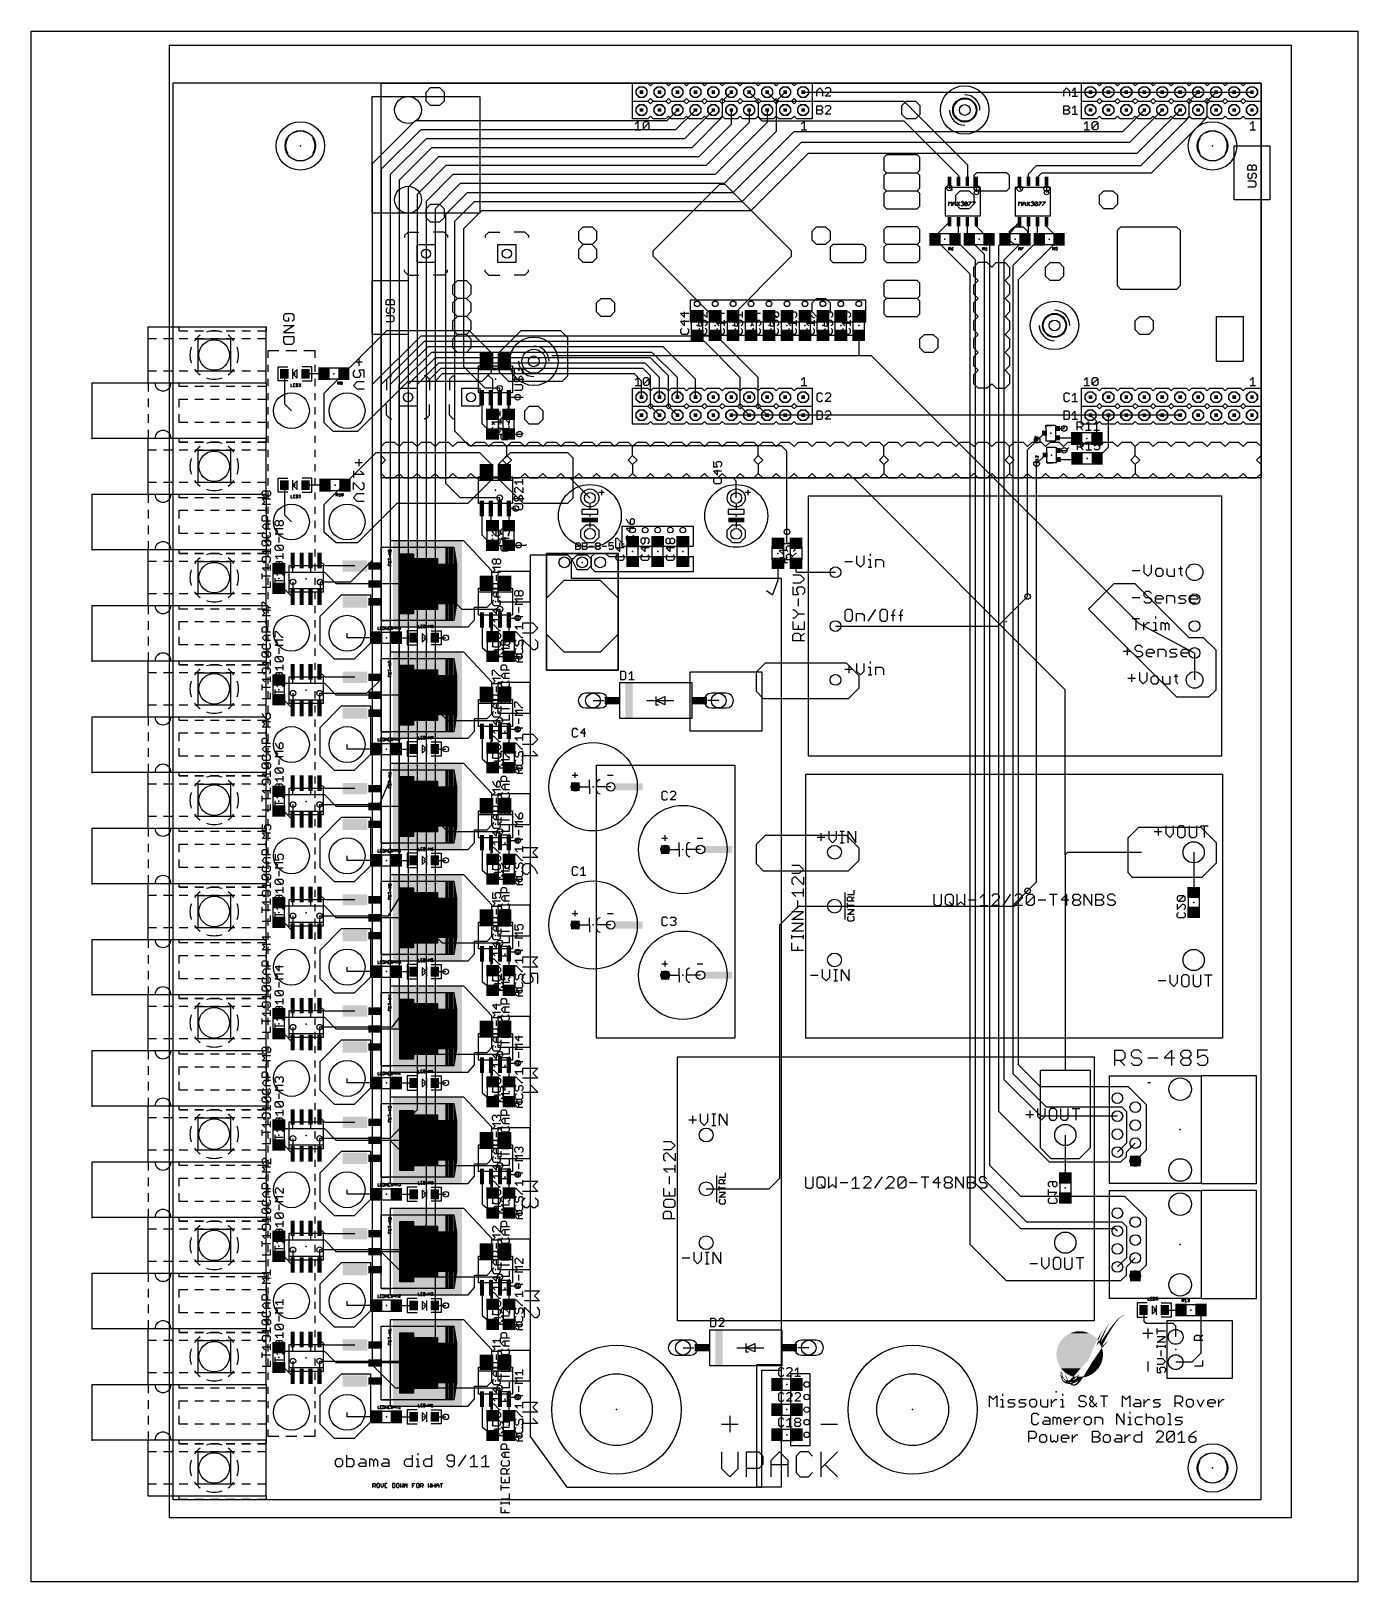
# Model space of a CAD drawing. Extents: x -0.79 to 6.6, y -0.46 to 8.18.
import ezdxf

# ---------------------------------------------------------------- set-up
doc = ezdxf.new("R2010")
doc.units = 0
for name, color, linetype in [('1', 22, 'CONTINUOUS'), ('15', 2, 'CONTINUOUS'), ('16', 175, 'CONTINUOUS'), ('17', 4, 'CONTINUOUS'), ('18', 4, 'CONTINUOUS'), ('19', 53, 'CONTINUOUS'), ('2', 3, 'CONTINUOUS'), ('20', 6, 'CONTINUOUS'), ('21', 253, 'CONTINUOUS'), ('22', 253, 'CONTINUOUS'), ('23', 7, 'CONTINUOUS'), ('24', 7, 'CONTINUOUS'), ('25', 253, 'CONTINUOUS'), ('26', 253, 'CONTINUOUS'), ('32', 253, 'CONTINUOUS'), ('49', 253, 'CONTINUOUS'), ('51', 253, 'CONTINUOUS'), ('52', 253, 'CONTINUOUS')]:
    doc.layers.add(name, color=color, linetype=linetype)

# ---------------------------------------------------------------- blocks, each defined once
blk = doc.blocks.new('ROUNDP')
blk.add_circle((0, 0), 0.5)
blk = doc.blocks.new('RECT')
blk.add_solid([(-0.5, -0.5), (0.5, -0.5), (-0.5, 0.5), (0.5, 0.5)])
blk = doc.blocks.new('SQUAREP')
blk.add_solid([(-0.5, -0.5), (0.5, -0.5), (-0.5, 0.5), (0.5, 0.5)])
blk = doc.blocks.new('OCTAGONP')
blk.add_lwpolyline([(-0.5, -0.207107), (-0.5, 0.207107), (-0.207107, 0.5), (0.207107, 0.5), (0.5, 0.207107), (0.5, -0.207107), (0.207107, -0.5), (-0.207107, -0.5)], close=True)
blk = doc.blocks.new('LONGP100')
blk.add_lwpolyline([(-0.5, -0.5), (0.5, -0.5, 1), (0.5, 0.5), (-0.5, 0.5, 1)], format="xyb", close=True)
blk = doc.blocks.new('ROUNDV')
blk.add_circle((0, 0), 0.5)

msp = doc.modelspace()

# ---------------------------------------------------------------- linework, layer by layer
at = {"layer": '1'}
for p, q in [((3.21, 7.84), (3.26, 7.79)), ((3.26, 7.79), (3.26, 7.7)), ((3.31, 7.84), (3.36, 7.79)), ((3.36, 7.79), (4.07, 7.79)), ((4.07, 7.79), (4.425, 7.435)), ((5.66, 7.79), (5.71, 7.84)), ((5.66, 7.7), (5.66, 7.79)), ((5.76, 7.79), (5.81, 7.84)), ((5.76, 7.7), (5.76, 7.79)), ((3.26, 7.7), (3.28, 7.68)), ((5.39, 7.43), (5.66, 7.7)), ((5.45, 7.39), (5.76, 7.7)), ((3.28, 7.68), (4.07, 7.68)), ((4.07, 7.68), (4.375, 7.375)), ((4.425, 7.435), (4.425, 7.3425)), ((4.375, 7.375), (4.375, 7.3425)), ((4.765, 7.385), (4.81, 7.43)), ((4.765, 7.3425), (4.765, 7.385)), ((4.81, 7.43), (5.39, 7.43)), ((4.816, 7.366), (4.84, 7.39)), ((4.816, 7.3435), (4.816, 7.366)), ((4.84, 7.39), (5.45, 7.39)), ((4.325, 7.307), (4.324, 7.306)), ((4.325, 7.3425), (4.325, 7.307)), ((4.475, 7.3425), (4.475, 7.305)), ((4.475, 7.305), (4.476, 7.304)), ((4.715, 7.3425), (4.715, 7.325)), ((4.715, 7.325), (4.716, 7.302)), ((4.816, 7.3435), (4.815, 7.3425)), ((4.865, 7.3425), (4.865, 7.303)), ((4.865, 7.303), (4.866, 7.302)), ((4.244882, 7.037382), (4.325, 7.1175)), ((4.375, 7.039882), (4.375, 7.1175)), ((4.425, 7.029882), (4.425, 7.1175)), ((4.475, 7.090118), (4.475, 7.1175)), ((4.545118, 7.02), (4.475, 7.090118)), ((4.634882, 7.02), (4.715, 7.1175)), ((4.765, 7.039882), (4.765, 7.1175)), ((4.815, 7.029882), (4.815, 7.1175)), ((4.865, 7.090118), (4.865, 7.1175)), ((4.935118, 7.02), (4.865, 7.090118)), ((4.244882, 7.02), (4.244882, 7.037382)), ((4.355118, 7.02), (4.375, 7.039882)), ((4.434882, 7.02), (4.425, 7.029882)), ((4.745118, 7.02), (4.765, 7.039882)), ((4.824882, 7.02), (4.815, 7.029882)), ((2.88, 6.68), (2.88, 6.56)), ((3.86, 6.68), (2.88, 6.68)), ((3.86, 6.56), (3.86, 6.68)), ((1.19, 6.51), (0.84, 6.16)), ((1.652, 6.51), (1.19, 6.51)), ((1.774, 6.388), (1.652, 6.51)), ((1.938, 6.51), (1.818, 6.39)), ((2.16, 6.51), (1.938, 6.51)), ((2.2, 6.47), (2.16, 6.51)), ((2.88, 6.56), (3.86, 6.56)), ((2.92, 6.484882), (3.02, 6.484882)), ((3.02, 6.484882), (3.12, 6.484882)), ((3.12, 6.484882), (3.22, 6.484882)), ((3.22, 6.484882), (3.32, 6.484882)), ((3.32, 6.484882), (3.42, 6.484882)), ((3.42, 6.484882), (3.52, 6.484882)), ((3.52, 6.484882), (3.62, 6.484882)), ((3.62, 6.484882), (3.72, 6.484882)), ((3.72, 6.484882), (3.82, 6.484882)), ((3.82, 6.484882), (3.82, 6.37)), ((2.2, 6.26), (2.2, 6.47)), ((1.774, 6.282), (1.774, 6.388)), ((1.818, 6.39), (1.818, 6.282)), ((3.82, 6.37), (2.11, 6.37)), ((3.89, 6.37), (3.82, 6.37)), ((5.38, 4.88), (3.89, 6.37)), ((0.620945, 6.27), (0.620945, 6.104055)), ((0.740055, 6.271), (0.739055, 6.27)), ((0.841882, 6.271), (0.740055, 6.271)), ((1.03, 5.95), (1.31, 6.23)), ((1.31, 6.23), (1.722, 6.23)), ((1.722, 6.23), (1.774, 6.282)), ((1.818, 6.282), (1.87, 6.23)), ((1.87, 6.23), (2.17, 6.23)), ((2.17, 6.23), (2.2, 6.26)), ((0.84, 6.16), (0.84, 6)), ((1.721, 6.137638), (1.721, 5.993882)), ((1.771, 6.137638), (1.771, 6.054118)), ((1.821, 6.101), (1.82, 6.19)), ((1.821, 6.137638), (1.821, 6.101)), ((1.87, 6.045118), (1.87, 6.14)), ((1.87, 6.14), (1.92, 6.14)), ((1.871, 6.137638), (1.871, 6.046118)), ((0.620945, 6.104055), (0.66, 6.065)), ((1.771, 6.054118), (1.78, 6.045118)), ((0.84, 6), (0.89, 5.95)), ((1.721, 5.993882), (1.78, 5.934882)), ((1.871, 6.046118), (1.87, 6.045118)), ((4.926417, 5.965591), (4.963591, 5.965591)), ((4.963591, 5.965591), (4.964, 5.966)), ((5.145984, 6.004016), (5.11, 6.04)), ((5.145984, 5.91), (5.145984, 6.004016)), ((5.21, 5.861516), (5.21, 6.04)), ((0.89, 5.95), (1.03, 5.95)), ((1.78, 5.934882), (1.87, 5.934882)), ((1.78, 5.934882), (1.929118, 5.934882)), ((1.929118, 5.934882), (1.93, 5.934)), ((4.813583, 5.9), (4.853583, 5.94)), ((4.926417, 5.914409), (5.029606, 5.914409)), ((5.029606, 5.914409), (5.034016, 5.91)), ((1.13, 5.83), (0.84, 5.54)), ((1.71, 5.83), (1.13, 5.83)), ((1.774, 5.766), (1.71, 5.83)), ((1.878, 5.83), (1.818, 5.77)), ((2.2, 5.83), (1.878, 5.83)), ((2.23, 5.8), (2.2, 5.83)), ((2.23, 5.58), (2.23, 5.8)), ((4.81, 5.770417), (4.857583, 5.818)), ((4.930417, 5.843591), (4.963591, 5.843591)), ((4.930417, 5.792409), (5.028925, 5.792409)), ((4.963591, 5.843591), (4.964, 5.844)), ((5.028925, 5.792409), (5.035516, 5.799)), ((5.147484, 5.799), (5.21, 5.861516)), ((1.774, 5.68), (1.774, 5.766)), ((1.818, 5.77), (1.818, 5.682)), ((4.81, 5.77), (4.81, 5.770417)), ((0.620945, 5.65), (0.620945, 5.484055)), ((0.847882, 5.65), (0.739055, 5.65)), ((1.644, 5.55), (1.774, 5.68)), ((1.818, 5.682), (1.95, 5.55)), ((2.16, 5.69), (2.21, 5.69)), ((2.21, 5.69), (3.12, 5.69)), ((2.32125, 5.57875), (2.21, 5.69)), ((3.12, 5.69), (3.79, 5.69)), ((3.1375, 5.6725), (3.12, 5.69)), ((3.1375, 5.57875), (3.1375, 5.6725)), ((4.97, 4.51), (3.79, 5.69)), ((0.84, 5.54), (0.84, 5.39)), ((1.03, 5.33), (1.25, 5.55)), ((1.25, 5.55), (1.644, 5.55)), ((1.821, 5.579), (1.82, 5.58)), ((1.821, 5.519638), (1.821, 5.579)), ((1.95, 5.55), (2.2, 5.55)), ((2.2, 5.55), (2.23, 5.58)), ((2.3225, 5.57875), (2.32125, 5.57875)), ((0.620945, 5.484055), (0.66, 5.445)), ((1.721, 5.519638), (1.721, 5.373882)), ((1.771, 5.519638), (1.771, 5.434118)), ((1.881362, 5.52), (1.871, 5.519638)), ((1.871, 5.519638), (1.871, 5.426618)), ((1.91, 5.52), (1.881362, 5.52)), ((0.84, 5.39), (0.91, 5.33)), ((1.721, 5.373882), (1.78, 5.314882)), ((1.771, 5.434118), (1.78, 5.425118)), ((1.871, 5.426618), (1.8695, 5.425118)), ((2.9, 5.42), (2.5, 5.42)), ((2.5, 5.42), (2.5, 5.31)), ((2.9, 5.31), (2.9, 5.42)), ((3.42, 5.325984), (3.42, 5.39)), ((0.91, 5.33), (1.03, 5.33)), ((1.21, 5.34), (1.21, 4.86)), ((1.62, 5.34), (1.21, 5.34)), ((1.777, 5.173), (1.62, 5.34)), ((1.78, 5.314882), (1.8695, 5.314882)), ((1.78, 5.314882), (1.924882, 5.314882)), ((1.924882, 5.314882), (1.926, 5.316)), ((2.5, 5.31), (2.9, 5.31)), ((3.37, 5.325984), (3.47, 5.325984)), ((3.47, 5.325984), (3.42, 5.325984)), ((0.59, 5.17), (0.59, 5.185118)), ((0.667, 5.230362), (0.6667, 5.227362)), ((0.6667, 5.227362), (0.6667, 5.1644)), ((0.767, 5.230362), (0.7667, 5.227362)), ((0.7667, 5.227362), (0.7667, 5.1644)), ((0.847362, 5.2), (0.817, 5.230362)), ((1.014213, 5.2), (0.847362, 5.2)), ((1.99, 5.26), (1.99, 0.35)), ((2.2, 5.26), (1.99, 5.26)), ((2.22, 5.24), (2.2, 5.26)), ((2.22, 5.13), (2.22, 5.24)), ((2.35, 5.27), (2.33, 5.25)), ((2.33, 5.25), (2.33, 5.19)), ((2.33, 5.19), (2.35, 5.17)), ((2.41, 5.27), (2.35, 5.27)), ((2.43, 5.25), (2.41, 5.27)), ((2.9, 5.25), (2.43, 5.25)), ((2.9, 5.17), (2.9, 5.25)), ((3.37, 5.214016), (3.37, 5.12)), ((3.47, 5.214016), (3.47, 5.17)), ((0.6, 5.1644), (0.59, 5.17)), ((0.6667, 5.1644), (0.6, 5.1644)), ((0.7667, 5.1644), (0.6667, 5.1644)), ((0.6685, 5.111), (0.6685, 5.027138)), ((0.8456, 5.1644), (0.7667, 5.1644)), ((0.82, 5.11), (0.82, 5.028638)), ((0.91, 5.1), (0.8456, 5.1644)), ((1.41874, 5.1), (0.91, 5.1)), ((1.777, 4.997), (1.777, 5.173)), ((1.81, 5.17), (1.81, 5)), ((1.99, 5.17), (1.81, 5.17)), ((1.99, 5), (1.99, 5.17)), ((3.39, 5.13), (2.22, 5.13)), ((2.35, 5.17), (2.9, 5.17)), ((3.37, 5.12), (3.34, 5.04)), ((3.39, 0.72), (3.39, 5.13)), ((3.47, 5.17), (3.475, 5.165)), ((3.475, 5.165), (3.69, 5.165)), ((5.24, 5.1), (5.1, 4.96)), ((5.36, 5.1), (5.24, 5.1)), ((5.66, 4.8), (5.36, 5.1)), ((0.59, 5.074882), (0.617756, 5.074882)), ((0.617756, 5.074882), (0.667, 5.025638)), ((0.6685, 5.027138), (0.667, 5.025638)), ((0.82, 5.028638), (0.817, 5.025638)), ((0.82, 4.92), (0.94, 5.04)), ((0.94, 5.04), (1.1, 5.04)), ((1.1, 5.04), (1.1, 4.77)), ((3.305984, 5.064016), (3.34, 5.04)), ((1.68, 4.9), (1.68, 4.97)), ((1.68, 4.97), (1.75, 4.97)), ((1.75, 4.97), (1.777, 4.997)), ((1.81, 5), (1.99, 5)), ((1.8216, 4.9496), (1.822, 4.96)), ((1.8216, 4.9496), (1.8216, 4.898738)), ((5.1, 4.96), (5.59, 4.47)), ((0.82, 4.76), (0.82, 4.92)), ((1.21, 4.86), (1.6452, 4.86)), ((1.6452, 4.86), (1.68, 4.9)), ((1.7216, 4.898738), (1.7216, 4.745182)), ((1.7716, 4.898738), (1.7716, 4.815418)), ((1.8716, 4.898738), (1.867362, 4.91)), ((1.867362, 4.91), (1.92, 4.91)), ((1.8716, 4.898738), (1.8716, 4.806818)), ((5.69, 4.715), (5.38, 4.88)), ((0.9, 4.68), (0.82, 4.76)), ((0.97, 4.8), (0.97, 4.825)), ((1.134882, 4.8), (0.97, 4.8)), ((1.1, 4.77), (1.01, 4.68)), ((1.245118, 4.8), (1.340945, 4.8)), ((1.459055, 4.8), (1.52, 4.8)), ((1.7716, 4.815418), (1.7808, 4.806218)), ((1.8716, 4.806818), (1.8722, 4.806218)), ((5.74, 4.8), (5.66, 4.8)), ((5.81, 4.73), (5.74, 4.8)), ((1.01, 4.68), (0.9, 4.68)), ((1.21, 4.72), (1.21, 4.24)), ((1.62, 4.72), (1.21, 4.72)), ((1.777, 4.553), (1.62, 4.72)), ((1.7216, 4.745182), (1.7808, 4.695982)), ((1.7808, 4.695982), (1.7808, 4.695982)), ((1.7808, 4.695982), (1.8722, 4.695982)), ((1.8722, 4.695982), (1.929882, 4.694882)), ((1.929882, 4.694882), (1.93, 4.695)), ((5.69, 4.715), (5.69, 4.565)), ((5.81, 4.51), (5.81, 4.73)), ((0.667, 4.610362), (0.6667, 4.607362)), ((0.6667, 4.607362), (0.6667, 4.5444)), ((0.767, 4.610362), (0.7667, 4.607362)), ((0.7667, 4.607362), (0.7667, 4.5444)), ((0.847362, 4.58), (0.817, 4.610362)), ((1.014213, 4.58), (0.847362, 4.58)), ((3.25, 4.61), (3.3, 4.66)), ((3.25, 4.5), (3.25, 4.61)), ((3.3, 4.66), (3.75, 4.66)), ((3.75, 4.66), (3.82, 4.59)), ((3.82, 4.59), (3.82, 4.52)), ((0.59, 4.55), (0.59, 4.565118)), ((0.6, 4.5444), (0.59, 4.55)), ((0.6667, 4.5444), (0.6, 4.5444)), ((0.7667, 4.5444), (0.6667, 4.5444)), ((0.8456, 4.5444), (0.7667, 4.5444)), ((0.91, 4.48), (0.8456, 4.5444)), ((1.777, 4.377), (1.777, 4.553)), ((1.81, 4.55), (1.81, 4.38)), ((1.99, 4.55), (1.81, 4.55)), ((1.99, 4.38), (1.99, 4.55)), ((3.29, 4.46), (3.25, 4.5)), ((3.82, 4.52), (3.76, 4.46)), ((4.97, 3.59), (4.97, 4.51)), ((5.77, 4.47), (5.81, 4.51)), ((0.59, 4.454882), (0.617756, 4.454882)), ((0.617756, 4.454882), (0.667, 4.405638)), ((0.6685, 4.407138), (0.667, 4.405638)), ((0.6685, 4.491), (0.6685, 4.407138)), ((0.817, 4.491), (0.817, 4.405638)), ((0.82, 4.3), (0.94, 4.42)), ((1.41874, 4.48), (0.91, 4.48)), ((0.94, 4.42), (1.1, 4.42)), ((1.1, 4.42), (1.1, 4.15)), ((3.76, 4.46), (3.29, 4.46)), ((5.59, 4.47), (5.77, 4.47)), ((1.68, 4.28), (1.68, 4.35)), ((1.68, 4.35), (1.75, 4.35)), ((1.75, 4.35), (1.777, 4.377)), ((1.81, 4.38), (1.99, 4.38)), ((1.8216, 4.3396), (1.822, 4.34)), ((1.8216, 4.3396), (1.8216, 4.278738)), ((0.82, 4.14), (0.82, 4.3)), ((1.21, 4.24), (1.6452, 4.24)), ((1.6452, 4.24), (1.68, 4.28)), ((1.7216, 4.278738), (1.7216, 4.125182)), ((1.7716, 4.278738), (1.7716, 4.195418)), ((1.8716, 4.278738), (1.867362, 4.29)), ((1.867362, 4.29), (1.92, 4.29)), ((1.8716, 4.278738), (1.8716, 4.186818)), ((0.97, 4.18), (0.97, 4.205)), ((1.134882, 4.18), (0.97, 4.18)), ((1.1, 4.15), (1.01, 4.06)), ((1.245118, 4.18), (1.340945, 4.18)), ((1.459055, 4.18), (1.52, 4.18)), ((1.7716, 4.195418), (1.7808, 4.186218)), ((1.8716, 4.186818), (1.8722, 4.186218)), ((0.9, 4.06), (0.82, 4.14)), ((1.21, 4.1), (1.21, 3.62)), ((1.62, 4.1), (1.21, 4.1)), ((1.777, 3.933), (1.62, 4.1)), ((1.7216, 4.125182), (1.7808, 4.075982)), ((1.7808, 4.075982), (1.7808, 4.075982)), ((1.7808, 4.075982), (1.8722, 4.075982)), ((1.8722, 4.075982), (1.929882, 4.074882)), ((1.929882, 4.074882), (1.93, 4.075)), ((0.667, 3.990362), (0.6667, 3.987362)), ((0.6667, 3.987362), (0.6667, 3.9244)), ((0.767, 3.990362), (0.7667, 3.987362)), ((0.7667, 3.987362), (0.7667, 3.9244)), ((0.847362, 3.96), (0.817, 3.990362)), ((1.01, 4.06), (0.9, 4.06)), ((0.59, 3.93), (0.59, 3.945118)), ((0.6, 3.9244), (0.59, 3.93)), ((0.6667, 3.9244), (0.6, 3.9244)), ((0.7667, 3.9244), (0.6667, 3.9244)), ((0.8456, 3.9244), (0.7667, 3.9244)), ((0.91, 3.86), (0.8456, 3.9244)), ((1.014213, 3.96), (0.847362, 3.96)), ((1.777, 3.757), (1.777, 3.933)), ((1.81, 3.93), (1.81, 3.76)), ((1.99, 3.93), (1.81, 3.93)), ((1.99, 3.76), (1.99, 3.93)), ((0.59, 3.834882), (0.617756, 3.834882)), ((0.617756, 3.834882), (0.667, 3.785638)), ((0.6685, 3.871), (0.6685, 3.787138)), ((0.817, 3.871), (0.817, 3.785638)), ((1.41874, 3.86), (0.91, 3.86)), ((0.6685, 3.787138), (0.667, 3.785638)), ((0.82, 3.68), (0.94, 3.8)), ((0.94, 3.8), (1.1, 3.8)), ((1.1, 3.8), (1.1, 3.53)), ((1.68, 3.66), (1.68, 3.73)), ((1.68, 3.73), (1.75, 3.73)), ((1.75, 3.73), (1.777, 3.757)), ((1.81, 3.76), (1.99, 3.76)), ((1.8216, 3.7096), (1.822, 3.72)), ((5.32, 3.685), (5.38, 3.745)), ((5.38, 3.745), (5.725, 3.745)), ((5.725, 3.745), (5.81, 3.66)), ((0.82, 3.52), (0.82, 3.68)), ((1.6452, 3.62), (1.68, 3.66)), ((1.7216, 3.658738), (1.7216, 3.505182)), ((1.7716, 3.658738), (1.7716, 3.575418)), ((1.8216, 3.7096), (1.8216, 3.658738)), ((1.8716, 3.658738), (1.867362, 3.67)), ((1.867362, 3.67), (1.92, 3.67)), ((1.8716, 3.658738), (1.8716, 3.566818)), ((3.25, 3.65), (3.3, 3.7)), ((3.25, 3.54), (3.25, 3.65)), ((3.3, 3.7), (3.75, 3.7)), ((3.75, 3.7), (3.82, 3.63)), ((3.82, 3.63), (3.82, 3.56)), ((5.32, 3.49), (5.32, 3.685)), ((5.81, 3.66), (5.81, 3.545)), ((0.97, 3.56), (0.97, 3.585)), ((1.134882, 3.56), (0.97, 3.56)), ((1.21, 3.62), (1.6452, 3.62)), ((1.245118, 3.56), (1.340945, 3.56)), ((1.459055, 3.56), (1.52, 3.56)), ((1.7716, 3.575418), (1.7808, 3.566218)), ((1.8716, 3.566818), (1.8722, 3.566218)), ((3.82, 3.56), (3.76, 3.5)), ((4.985, 3.605), (4.97, 3.59)), ((4.97, 3.59), (4.97, 2.39)), ((4.985, 3.605), (5.395, 3.605)), ((5.81, 3.545), (5.73, 3.465)), ((0.9, 3.44), (0.82, 3.52)), ((1.1, 3.53), (1.01, 3.44)), ((1.21, 3.48), (1.21, 3)), ((1.62, 3.48), (1.21, 3.48)), ((1.777, 3.313), (1.62, 3.48)), ((1.7216, 3.505182), (1.7808, 3.455982)), ((3.29, 3.5), (3.25, 3.54)), ((3.76, 3.5), (3.29, 3.5)), ((5.345, 3.465), (5.32, 3.49)), ((5.73, 3.465), (5.345, 3.465)), ((0.667, 3.370362), (0.6667, 3.367362)), ((0.767, 3.370362), (0.7667, 3.367362)), ((0.847362, 3.34), (0.817, 3.370362)), ((1.01, 3.44), (0.9, 3.44)), ((1.7808, 3.455982), (1.7808, 3.455982)), ((1.7808, 3.455982), (1.8722, 3.455982)), ((1.8722, 3.455982), (1.929882, 3.454882)), ((1.929882, 3.454882), (1.93, 3.455)), ((0.59, 3.31), (0.59, 3.325118)), ((0.6, 3.3044), (0.59, 3.31)), ((0.6667, 3.3044), (0.6, 3.3044)), ((0.6667, 3.367362), (0.6667, 3.3044)), ((0.7667, 3.3044), (0.6667, 3.3044)), ((0.7667, 3.367362), (0.7667, 3.3044)), ((0.8456, 3.3044), (0.7667, 3.3044)), ((0.91, 3.24), (0.8456, 3.3044)), ((1.014213, 3.34), (0.847362, 3.34)), ((1.777, 3.137), (1.777, 3.313)), ((1.81, 3.31), (1.81, 3.14)), ((1.99, 3.31), (1.81, 3.31)), ((1.99, 3.14), (1.99, 3.31)), ((0.59, 3.214882), (0.617756, 3.214882)), ((0.617756, 3.214882), (0.667, 3.165638)), ((0.6685, 3.251), (0.6685, 3.167138)), ((0.817, 3.251), (0.817, 3.165638)), ((1.41874, 3.24), (0.91, 3.24)), ((0.6685, 3.167138), (0.667, 3.165638)), ((0.82, 3.06), (0.94, 3.18)), ((0.94, 3.18), (1.1, 3.18)), ((1.1, 3.18), (1.1, 2.91)), ((1.75, 3.11), (1.777, 3.137)), ((1.81, 3.14), (1.99, 3.14)), ((0.82, 2.9), (0.82, 3.06)), ((1.6452, 3), (1.68, 3.04)), ((1.68, 3.04), (1.68, 3.11)), ((1.68, 3.11), (1.75, 3.11)), ((1.7216, 3.038738), (1.7216, 2.885182)), ((1.7716, 3.038738), (1.7716, 2.955418)), ((1.8216, 3.0896), (1.822, 3.1)), ((1.8216, 3.0896), (1.8216, 3.038738)), ((1.8716, 3.038738), (1.867362, 3.05)), ((1.867362, 3.05), (1.92, 3.05)), ((1.8716, 3.038738), (1.8716, 2.946818)), ((0.97, 2.94), (0.97, 2.965)), ((1.134882, 2.94), (0.97, 2.94)), ((1.21, 3), (1.6452, 3)), ((1.245118, 2.94), (1.340945, 2.94)), ((1.459055, 2.94), (1.52, 2.94)), ((1.7716, 2.955418), (1.7808, 2.946218)), ((1.8716, 2.946818), (1.8722, 2.946218)), ((0.9, 2.82), (0.82, 2.9)), ((1.1, 2.91), (1.01, 2.82)), ((1.21, 2.86), (1.21, 2.38)), ((1.62, 2.86), (1.21, 2.86)), ((1.777, 2.693), (1.62, 2.86)), ((1.7216, 2.885182), (1.7808, 2.835982)), ((1.01, 2.82), (0.9, 2.82)), ((1.7808, 2.835982), (1.7808, 2.835982)), ((1.7808, 2.835982), (1.8722, 2.835982)), ((1.8722, 2.835982), (1.929882, 2.834882)), ((1.929882, 2.834882), (1.93, 2.835)), ((0.59, 2.69), (0.59, 2.705118)), ((0.6, 2.6844), (0.59, 2.69)), ((0.6667, 2.6844), (0.6, 2.6844)), ((0.667, 2.750362), (0.6667, 2.747362)), ((0.6667, 2.747362), (0.6667, 2.6844)), ((0.7667, 2.6844), (0.6667, 2.6844)), ((0.767, 2.750362), (0.7667, 2.747362)), ((0.7667, 2.747362), (0.7667, 2.6844)), ((0.8456, 2.6844), (0.7667, 2.6844)), ((0.847362, 2.72), (0.817, 2.750362)), ((0.91, 2.62), (0.8456, 2.6844)), ((1.014213, 2.72), (0.847362, 2.72)), ((1.777, 2.517), (1.777, 2.693)), ((1.81, 2.69), (1.81, 2.52)), ((1.99, 2.69), (1.81, 2.69)), ((1.99, 2.52), (1.99, 2.69)), ((0.59, 2.594882), (0.617756, 2.594882)), ((0.617756, 2.594882), (0.667, 2.545638)), ((0.6685, 2.631), (0.6685, 2.547138)), ((0.817, 2.631), (0.817, 2.545638)), ((1.41874, 2.62), (0.91, 2.62)), ((0.6685, 2.547138), (0.667, 2.545638)), ((0.82, 2.44), (0.94, 2.56)), ((0.94, 2.56), (1.1, 2.56)), ((1.1, 2.56), (1.1, 2.29)), ((1.75, 2.49), (1.777, 2.517)), ((1.81, 2.52), (1.99, 2.52)), ((0.82, 2.28), (0.82, 2.44)), ((1.6452, 2.38), (1.68, 2.42)), ((1.68, 2.42), (1.68, 2.49)), ((1.68, 2.49), (1.75, 2.49)), ((1.8216, 2.4696), (1.822, 2.48)), ((1.8216, 2.4696), (1.8216, 2.418738)), ((1.8716, 2.418738), (1.867362, 2.43)), ((1.867362, 2.43), (1.92, 2.43)), ((0.97, 2.32), (0.97, 2.345)), ((1.21, 2.38), (1.6452, 2.38)), ((1.7216, 2.418738), (1.7216, 2.265182)), ((1.7716, 2.418738), (1.7716, 2.335418)), ((1.7716, 2.335418), (1.7808, 2.326218)), ((1.8716, 2.418738), (1.8716, 2.326818)), ((4.83, 2.39), (4.83, 1.96)), ((5.11, 2.39), (4.83, 2.39)), ((5.11, 1.96), (5.11, 2.39)), ((0.9, 2.2), (0.82, 2.28)), ((1.134882, 2.32), (0.97, 2.32)), ((1.1, 2.29), (1.01, 2.2)), ((1.245118, 2.32), (1.340945, 2.32)), ((1.459055, 2.32), (1.52, 2.32)), ((1.7216, 2.265182), (1.7808, 2.215982)), ((1.8716, 2.326818), (1.8722, 2.326218)), ((1.01, 2.2), (0.9, 2.2)), ((1.21, 2.24), (1.21, 1.76)), ((1.62, 2.24), (1.21, 2.24)), ((1.777, 2.073), (1.62, 2.24)), ((1.7808, 2.215982), (1.7808, 2.215982)), ((1.7808, 2.215982), (1.8722, 2.215982)), ((1.8722, 2.215982), (1.929882, 2.214882)), ((1.929882, 2.214882), (1.93, 2.215)), ((0.59, 2.07), (0.59, 2.085118)), ((0.667, 2.130362), (0.6667, 2.127362)), ((0.6667, 2.127362), (0.6667, 2.0644)), ((0.767, 2.130362), (0.7667, 2.127362)), ((0.7667, 2.127362), (0.7667, 2.0644)), ((0.847362, 2.1), (0.817, 2.130362)), ((1.014213, 2.1), (0.847362, 2.1)), ((0.6, 2.0644), (0.59, 2.07)), ((0.6667, 2.0644), (0.6, 2.0644)), ((0.7667, 2.0644), (0.6667, 2.0644)), ((0.6685, 2.011), (0.6685, 1.927138)), ((0.8456, 2.0644), (0.7667, 2.0644)), ((0.817, 2.011), (0.817, 1.925638)), ((0.91, 2), (0.8456, 2.0644)), ((1.41874, 2), (0.91, 2)), ((1.777, 1.897), (1.777, 2.073)), ((1.81, 2.07), (1.81, 1.9)), ((1.99, 2.07), (1.81, 2.07)), ((1.99, 1.9), (1.99, 2.07)), ((0.59, 1.974882), (0.617756, 1.974882)), ((0.617756, 1.974882), (0.667, 1.925638)), ((0.6685, 1.927138), (0.667, 1.925638)), ((0.82, 1.82), (0.94, 1.94)), ((0.94, 1.94), (1.1, 1.94)), ((1.1, 1.94), (1.1, 1.67)), ((4.83, 1.96), (4.89, 1.9)), ((5.05, 1.9), (5.11, 1.96)), ((0.82, 1.66), (0.82, 1.82)), ((1.68, 1.8), (1.68, 1.87)), ((1.68, 1.87), (1.75, 1.87)), ((1.75, 1.87), (1.777, 1.897)), ((1.81, 1.9), (1.99, 1.9)), ((1.8216, 1.8596), (1.822, 1.86)), ((1.8216, 1.8596), (1.8216, 1.798738)), ((4.89, 1.9), (5.05, 1.9)), ((1.21, 1.76), (1.6452, 1.76)), ((1.6452, 1.76), (1.68, 1.8)), ((1.7216, 1.798738), (1.7216, 1.645182)), ((1.7716, 1.798738), (1.7716, 1.715418)), ((1.8716, 1.798738), (1.867362, 1.81)), ((1.867362, 1.81), (1.92, 1.81)), ((1.8716, 1.798738), (1.8716, 1.706818)), ((0.9, 1.58), (0.82, 1.66)), ((0.97, 1.7), (0.97, 1.725)), ((1.134882, 1.7), (0.97, 1.7)), ((1.1, 1.67), (1.01, 1.58)), ((1.245118, 1.7), (1.340945, 1.7)), ((1.459055, 1.7), (1.52, 1.7)), ((1.7216, 1.645182), (1.7808, 1.595982)), ((1.7716, 1.715418), (1.7808, 1.706218)), ((1.8716, 1.706818), (1.8722, 1.706218)), ((1.01, 1.58), (0.9, 1.58)), ((1.21, 1.62), (1.21, 1.14)), ((1.62, 1.62), (1.21, 1.62)), ((1.777, 1.453), (1.62, 1.62)), ((1.7808, 1.595982), (1.7808, 1.595982)), ((1.7808, 1.595982), (1.8722, 1.595982)), ((1.8722, 1.595982), (1.929882, 1.594882)), ((1.929882, 1.594882), (1.93, 1.595)), ((0.667, 1.510362), (0.6667, 1.507362)), ((0.6667, 1.507362), (0.6667, 1.4444)), ((0.767, 1.510362), (0.7667, 1.507362)), ((0.7667, 1.507362), (0.7667, 1.4444)), ((0.847362, 1.48), (0.817, 1.510362)), ((1.014213, 1.48), (0.847362, 1.48)), ((0.59, 1.45), (0.59, 1.465118)), ((0.6, 1.4444), (0.59, 1.45)), ((0.6667, 1.4444), (0.6, 1.4444)), ((0.7667, 1.4444), (0.6667, 1.4444)), ((0.6685, 1.391), (0.6685, 1.307138)), ((0.8456, 1.4444), (0.7667, 1.4444)), ((0.817, 1.391), (0.817, 1.305638)), ((0.91, 1.38), (0.8456, 1.4444)), ((1.777, 1.277), (1.777, 1.453)), ((1.81, 1.45), (1.81, 1.28)), ((1.99, 1.45), (1.81, 1.45)), ((1.99, 1.28), (1.99, 1.45)), ((0.59, 1.354882), (0.617756, 1.354882)), ((0.617756, 1.354882), (0.667, 1.305638)), ((0.6685, 1.307138), (0.667, 1.305638)), ((0.82, 1.2), (0.94, 1.32)), ((1.41874, 1.38), (0.91, 1.38)), ((0.94, 1.32), (1.1, 1.32)), ((1.1, 1.32), (1.1, 1.05)), ((1.68, 1.18), (1.68, 1.25)), ((1.68, 1.25), (1.75, 1.25)), ((1.75, 1.25), (1.777, 1.277)), ((1.81, 1.28), (1.99, 1.28)), ((1.8216, 1.2296), (1.822, 1.24)), ((1.8216, 1.2296), (1.8216, 1.178738)), ((0.82, 1.04), (0.82, 1.2)), ((1.21, 1.14), (1.6452, 1.14)), ((1.6452, 1.14), (1.68, 1.18)), ((1.7216, 1.178738), (1.7216, 1.025182)), ((1.7716, 1.178738), (1.7716, 1.095418)), ((1.8716, 1.178738), (1.867362, 1.19)), ((1.867362, 1.19), (1.92, 1.19)), ((1.8716, 1.178738), (1.8716, 1.086818)), ((0.9, 0.96), (0.82, 1.04)), ((0.97, 1.08), (0.97, 1.105)), ((1.134882, 1.08), (0.97, 1.08)), ((1.1, 1.05), (1.01, 0.96)), ((1.245118, 1.08), (1.340945, 1.08)), ((1.459055, 1.08), (1.52, 1.08)), ((1.7716, 1.095418), (1.7808, 1.086218)), ((1.8716, 1.086818), (1.8722, 1.086218)), ((5.41, 1.050945), (5.405945, 1.055)), ((5.41, 0.99), (5.41, 1.050945)), ((5.524055, 1.055), (5.614882, 1.055)), ((5.725118, 1.055), (5.725118, 0.815118)), ((1.01, 0.96), (0.9, 0.96)), ((1.21, 1), (1.21, 0.52)), ((1.62, 1), (1.21, 1)), ((1.777, 0.833), (1.62, 1)), ((1.7216, 1.025182), (1.7808, 0.975982)), ((1.7808, 0.975982), (1.7808, 0.975982)), ((1.7808, 0.975982), (1.8722, 0.975982)), ((1.8722, 0.975982), (1.929882, 0.974882)), ((1.929882, 0.974882), (1.93, 0.975)), ((5.42, 0.98), (5.41, 0.99)), ((5.57, 0.98), (5.42, 0.98)), ((5.585, 0.965), (5.57, 0.98)), ((5.585, 0.905472), (5.585, 0.965)), ((0.667, 0.890362), (0.6667, 0.887362)), ((0.6667, 0.887362), (0.6667, 0.8244)), ((0.767, 0.890362), (0.7667, 0.887362)), ((0.7667, 0.887362), (0.7667, 0.8244)), ((0.847362, 0.86), (0.817, 0.890362)), ((0.59, 0.83), (0.59, 0.845118)), ((0.6, 0.8244), (0.59, 0.83)), ((0.6667, 0.8244), (0.6, 0.8244)), ((0.7667, 0.8244), (0.6667, 0.8244)), ((0.8456, 0.8244), (0.7667, 0.8244)), ((0.91, 0.76), (0.8456, 0.8244)), ((1.014213, 0.86), (0.847362, 0.86)), ((1.777, 0.657), (1.777, 0.833)), ((1.81, 0.83), (1.81, 0.66)), ((1.99, 0.83), (1.81, 0.83)), ((1.99, 0.66), (1.99, 0.83)), ((5.725118, 0.815118), (5.674528, 0.764528)), ((0.59, 0.734882), (0.617756, 0.734882)), ((0.617756, 0.734882), (0.667, 0.685638)), ((0.6685, 0.771), (0.6685, 0.687138)), ((0.817, 0.771), (0.817, 0.685638)), ((0.82, 0.58), (0.94, 0.7)), ((1.41874, 0.76), (0.91, 0.76)), ((0.94, 0.7), (1.1, 0.7)), ((1.1, 0.7), (1.1, 0.43)), ((3.25, 0.75), (3.25, 0.07)), ((3.39, 0.75), (3.25, 0.75)), ((3.28, 0.06875), (3.28, 0.72)), ((3.28, 0.72), (3.39, 0.72)), ((3.39, 0.07), (3.39, 0.75)), ((3.44, 0.7), (3.44, 0.3)), ((3.55, 0.7), (3.44, 0.7)), ((3.55, 0.3), (3.55, 0.7)), ((5.674528, 0.764528), (5.585, 0.764528)), ((0.6685, 0.687138), (0.667, 0.685638)), ((1.68, 0.56), (1.68, 0.63)), ((1.68, 0.63), (1.75, 0.63)), ((1.75, 0.63), (1.777, 0.657)), ((1.81, 0.66), (1.99, 0.66)), ((1.8216, 0.6184), (1.82, 0.62)), ((1.8216, 0.6196), (1.822, 0.62)), ((1.8216, 0.6196), (1.8216, 0.558738)), ((1.8216, 0.558738), (1.8216, 0.6184)), ((0.82, 0.42), (0.82, 0.58)), ((1.21, 0.52), (1.6452, 0.52)), ((1.6452, 0.52), (1.68, 0.56)), ((1.7216, 0.558738), (1.7216, 0.405182)), ((1.7716, 0.558738), (1.7716, 0.475418)), ((1.8716, 0.558738), (1.867362, 0.57)), ((1.867362, 0.57), (1.92, 0.57)), ((1.8716, 0.558738), (1.8716, 0.466818)), ((0.97, 0.46), (0.97, 0.485)), ((1.134882, 0.46), (0.97, 0.46)), ((1.245118, 0.46), (1.340945, 0.46)), ((1.459055, 0.46), (1.52, 0.46)), ((1.7716, 0.475418), (1.7808, 0.466218)), ((1.8716, 0.466818), (1.8722, 0.466218)), ((0.9, 0.34), (0.82, 0.42)), ((1.1, 0.43), (1.01, 0.34)), ((1.7216, 0.405182), (1.7808, 0.355982)), ((1.7808, 0.355982), (1.7808, 0.355982)), ((1.7808, 0.355982), (1.8722, 0.355982)), ((1.8722, 0.355982), (1.929882, 0.354882)), ((1.929882, 0.354882), (1.93, 0.355)), ((1.99, 0.35), (2.19375, 0.06875)), ((1.01, 0.34), (0.9, 0.34)), ((3.44, 0.3), (3.55, 0.3)), ((1.11322, 0.067), (1.11322, 0.089019)), ((1.11322, 0.089019), (1.124229, 0.089019)), ((1.124229, 0.089019), (1.127899, 0.085349)), ((1.138989, 0.089019), (1.135319, 0.085349)), ((1.146328, 0.089019), (1.138989, 0.089019)), ((1.149998, 0.085349), (1.146328, 0.089019)), ((1.157418, 0.089019), (1.157418, 0.07434)), ((1.172097, 0.07434), (1.172097, 0.089019)), ((1.194196, 0.089019), (1.179516, 0.089019)), ((1.179516, 0.089019), (1.179516, 0.067)), ((1.223714, 0.089019), (1.223714, 0.067)), ((1.234723, 0.089019), (1.223714, 0.089019)), ((1.238393, 0.085349), (1.234723, 0.089019)), ((1.249483, 0.089019), (1.245813, 0.085349)), ((1.256822, 0.089019), (1.249483, 0.089019)), ((1.260492, 0.085349), (1.256822, 0.089019)), ((1.267912, 0.089019), (1.267912, 0.067)), ((1.282591, 0.067), (1.282591, 0.089019)), ((1.29001, 0.067), (1.29001, 0.089019)), ((1.29001, 0.089019), (1.30469, 0.067)), ((1.30469, 0.067), (1.30469, 0.089019)), ((1.334208, 0.067), (1.334208, 0.089019)), ((1.334208, 0.089019), (1.348887, 0.089019)), ((1.359977, 0.089019), (1.356307, 0.085349)), ((1.367316, 0.089019), (1.359977, 0.089019)), ((1.370986, 0.085349), (1.367316, 0.089019)), ((1.378406, 0.067), (1.378406, 0.089019)), ((1.378406, 0.089019), (1.389415, 0.089019)), ((1.389415, 0.089019), (1.393085, 0.085349)), ((1.422603, 0.089019), (1.422603, 0.067)), ((1.437282, 0.067), (1.437282, 0.089019)), ((1.444702, 0.067), (1.444702, 0.089019)), ((1.459381, 0.089019), (1.459381, 0.067)), ((1.466801, 0.081679), (1.47414, 0.089019)), ((1.47414, 0.089019), (1.48148, 0.081679)), ((1.4889, 0.089019), (1.503579, 0.089019)), ((1.496239, 0.067), (1.496239, 0.089019)), ((1.124229, 0.07434), (1.11322, 0.07434)), ((1.12056, 0.07434), (1.127899, 0.067)), ((1.127899, 0.078009), (1.124229, 0.07434)), ((1.127899, 0.085349), (1.127899, 0.078009)), ((1.135319, 0.085349), (1.135319, 0.07067)), ((1.135319, 0.07067), (1.138989, 0.067)), ((1.138989, 0.067), (1.146328, 0.067)), ((1.146328, 0.067), (1.149998, 0.07067)), ((1.149998, 0.07067), (1.149998, 0.085349)), ((1.157418, 0.07434), (1.164757, 0.067)), ((1.164757, 0.067), (1.172097, 0.07434)), ((1.179516, 0.078009), (1.186856, 0.078009)), ((1.179516, 0.067), (1.194196, 0.067)), ((1.223714, 0.067), (1.234723, 0.067)), ((1.234723, 0.067), (1.238393, 0.07067)), ((1.238393, 0.07067), (1.238393, 0.085349)), ((1.245813, 0.085349), (1.245813, 0.07067)), ((1.245813, 0.07067), (1.249483, 0.067)), ((1.249483, 0.067), (1.256822, 0.067)), ((1.256822, 0.067), (1.260492, 0.07067)), ((1.260492, 0.07067), (1.260492, 0.085349)), ((1.267912, 0.067), (1.275251, 0.07434)), ((1.275251, 0.07434), (1.282591, 0.067)), ((1.334208, 0.078009), (1.341548, 0.078009)), ((1.356307, 0.085349), (1.356307, 0.07067)), ((1.356307, 0.07067), (1.359977, 0.067)), ((1.359977, 0.067), (1.367316, 0.067)), ((1.367316, 0.067), (1.370986, 0.07067)), ((1.370986, 0.07067), (1.370986, 0.085349)), ((1.389415, 0.07434), (1.378406, 0.07434)), ((1.385745, 0.07434), (1.393085, 0.067)), ((1.393085, 0.078009), (1.389415, 0.07434)), ((1.393085, 0.085349), (1.393085, 0.078009)), ((1.422603, 0.067), (1.429943, 0.07434)), ((1.429943, 0.07434), (1.437282, 0.067)), ((1.444702, 0.078009), (1.459381, 0.078009)), ((1.466801, 0.067), (1.466801, 0.081679)), ((1.466801, 0.078009), (1.48148, 0.078009)), ((1.48148, 0.081679), (1.48148, 0.067)), ((2.19375, 0.06875), (3.28, 0.06875)), ((3.25, 0.07), (3.39, 0.07))]:
    msp.add_line(p, q, dxfattribs=at)
at = {"layer": '15'}
for p, q in [((3.11, 7.84), (3.06, 7.79)), ((3.06, 7.79), (3.06, 7.7)), ((3.41, 7.84), (3.36, 7.79)), ((3.36, 7.79), (3.36, 7.62)), ((2.81, 7.74), (2.75, 7.68)), ((2.91, 7.74), (2.8, 7.63)), ((3.01, 7.74), (2.85, 7.58)), ((3.06, 7.7), (2.89, 7.53)), ((3.11, 7.74), (3.11, 7.66)), ((3.21, 7.74), (3.21, 7.67)), ((3.31, 7.74), (3.31, 7.67)), ((5.29, 7.62), (5.41, 7.74)), ((5.33, 7.56), (5.51, 7.74)), ((5.37, 7.5), (5.61, 7.74)), ((1.35, 7.68), (1.11, 7.44)), ((1.38, 7.63), (1.16, 7.41)), ((2.75, 7.68), (1.35, 7.68)), ((2.8, 7.63), (1.38, 7.63)), ((3.11, 7.66), (2.93, 7.48)), ((3.21, 7.67), (2.97, 7.43)), ((3.31, 7.67), (3.02, 7.38)), ((3.36, 7.62), (3.07, 7.33)), ((3.12, 7.28), (3.46, 7.62)), ((3.46, 7.62), (5.29, 7.62)), ((1.41, 7.58), (1.21, 7.38)), ((1.44, 7.53), (1.26, 7.35)), ((2.85, 7.58), (1.41, 7.58)), ((2.89, 7.53), (1.44, 7.53)), ((3.17, 7.23), (3.5, 7.56)), ((3.5, 7.56), (5.33, 7.56)), ((1.11, 7.44), (1.11, 0.75)), ((1.48, 7.48), (1.31, 7.31)), ((2.93, 7.48), (1.48, 7.48)), ((3.22, 7.18), (3.54, 7.5)), ((3.54, 7.5), (5.37, 7.5)), ((1.16, 7.41), (1.16, 1.38)), ((1.21, 7.38), (1.21, 2)), ((1.26, 7.35), (1.26, 2.63)), ((1.52, 7.43), (1.36, 7.27)), ((1.56, 7.38), (1.41, 7.23)), ((2.97, 7.43), (1.52, 7.43)), ((3.02, 7.38), (1.56, 7.38)), ((1.31, 7.31), (1.31, 3.29)), ((1.36, 7.27), (1.36, 3.89)), ((1.6, 7.33), (1.46, 7.19)), ((1.52, 7.16), (1.64, 7.28)), ((3.07, 7.33), (1.6, 7.33)), ((1.64, 7.28), (3.12, 7.28)), ((1.41, 7.23), (1.41, 4.46)), ((1.46, 7.19), (1.46, 5.11)), ((1.57, 7.12), (1.68, 7.23)), ((1.62, 7.08), (1.72, 7.18)), ((1.68, 7.23), (3.17, 7.23)), ((1.72, 7.18), (3.22, 7.18)), ((1.52, 5.66), (1.52, 7.16)), ((1.57, 5.95), (1.57, 7.12)), ((1.62, 6.31), (1.62, 7.08)), ((4.44, 6.824882), (4.244882, 7.02)), ((4.47, 6.905118), (4.355118, 7.02)), ((4.52, 6.934882), (4.434882, 7.02)), ((4.55, 7.015118), (4.545118, 7.02)), ((4.55, 1.86), (4.55, 7.015118)), ((4.6, 6.985118), (4.634882, 7.02)), ((4.63, 6.904882), (4.745118, 7.02)), ((4.68, 6.875118), (4.824882, 7.02)), ((4.71, 6.794882), (4.935118, 7.02)), ((4.52, 1.78), (4.52, 6.934882)), ((4.6, 2.16), (4.6, 6.985118)), ((4.47, 1.76), (4.47, 6.905118)), ((4.63, 2.338), (4.63, 6.904882)), ((4.68, 2.37), (4.68, 6.875118)), ((4.44, 1.42), (4.44, 6.824882)), ((4.71, 2.42), (4.71, 6.794882)), ((1.74, 6.19), (1.62, 6.31)), ((1.82, 6.19), (1.74, 6.19)), ((1.65, 5.87), (1.57, 5.95)), ((4.76, 5.846417), (4.813583, 5.9)), ((3.39, 5.87), (1.65, 5.87)), ((3.42, 5.84), (3.39, 5.87)), ((3.42, 5.39), (3.42, 5.84)), ((4.76, 5.03), (4.76, 5.846417)), ((4.81, 3.44), (4.81, 5.77)), ((1.6, 5.58), (1.52, 5.66)), ((1.82, 5.58), (1.6, 5.58)), ((1.46, 5.11), (1.61, 4.96)), ((1.61, 4.96), (1.822, 4.96)), ((1.41, 4.46), (1.53, 4.34)), ((1.53, 4.34), (1.822, 4.34)), ((1.36, 3.89), (1.53, 3.72)), ((1.53, 3.72), (1.822, 3.72)), ((4.76, 3.39), (4.81, 3.44)), ((1.31, 3.29), (1.5, 3.1)), ((3.38, 3.2), (3.485, 3.305)), ((3.485, 3.305), (3.685, 3.305)), ((3.38, 1.79), (3.38, 3.2)), ((1.5, 3.1), (1.822, 3.1)), ((1.26, 2.63), (1.41, 2.48)), ((1.41, 2.48), (1.822, 2.48)), ((4.71, 2.42), (4.83, 2.3)), ((4.63, 2.338), (4.832, 2.136)), ((4.68, 2.37), (4.864, 2.186)), ((4.83, 2.3), (5.32, 2.3)), ((5.32, 2.3), (5.42, 2.2)), ((4.6, 2.16), (4.88, 1.88)), ((4.864, 2.186), (5.284, 2.186)), ((5.284, 2.186), (5.31, 2.16)), ((5.31, 2.16), (5.31, 1.985)), ((5.42, 2.2), (5.42, 1.945)), ((4.832, 2.136), (5.259, 2.136)), ((5.259, 2.136), (5.26, 2.135)), ((1.21, 2), (1.35, 1.86)), ((5.31, 1.985), (5.26, 1.935)), ((5.28, 1.88), (5.31, 1.91)), ((5.31, 1.935), (5.36, 1.985)), ((5.31, 1.91), (5.31, 1.935)), ((5.42, 1.945), (5.36, 1.885)), ((1.35, 1.86), (1.822, 1.86)), ((4.55, 1.86), (4.72, 1.69)), ((4.88, 1.88), (5.28, 1.88)), ((2.97, 1.73), (3.32, 1.73)), ((3.32, 1.73), (3.38, 1.79)), ((4.47, 1.76), (4.72, 1.51)), ((4.52, 1.78), (4.754, 1.546)), ((4.72, 1.69), (5.3, 1.69)), ((5.3, 1.69), (5.42, 1.57)), ((5.42, 1.57), (5.42, 1.305)), ((4.72, 1.51), (5.245, 1.51)), ((4.754, 1.546), (5.284, 1.546)), ((5.245, 1.51), (5.26, 1.495)), ((5.284, 1.546), (5.31, 1.52)), ((5.31, 1.52), (5.31, 1.345)), ((4.44, 1.42), (4.64, 1.22)), ((1.16, 1.38), (1.3, 1.24)), ((5.31, 1.345), (5.26, 1.295)), ((5.31, 1.295), (5.36, 1.345)), ((5.42, 1.305), (5.36, 1.245)), ((1.3, 1.24), (1.822, 1.24)), ((4.64, 1.22), (5.28, 1.22)), ((5.28, 1.22), (5.31, 1.25)), ((5.31, 1.25), (5.31, 1.295)), ((1.24, 0.62), (1.11, 0.75)), ((1.82, 0.62), (1.24, 0.62)), ((0.913676, 0.225703), (0.903, 0.215027)), ((0.903, 0.215027), (0.903, 0.193676)), ((0.903, 0.193676), (0.913676, 0.183)), ((0.935027, 0.225703), (0.913676, 0.225703)), ((0.913676, 0.183), (0.935027, 0.183)), ((0.945703, 0.215027), (0.935027, 0.225703)), ((0.935027, 0.183), (0.945703, 0.193676)), ((0.945703, 0.193676), (0.945703, 0.215027)), ((0.967455, 0.247055), (0.967455, 0.183)), ((0.999482, 0.225703), (0.967455, 0.225703)), ((0.967455, 0.183), (0.999482, 0.183)), ((1.010158, 0.215027), (0.999482, 0.225703)), ((0.999482, 0.183), (1.010158, 0.193676)), ((1.010158, 0.193676), (1.010158, 0.215027)), ((1.03191, 0.193676), (1.042586, 0.204352)), ((1.042586, 0.183), (1.03191, 0.193676)), ((1.042586, 0.225703), (1.063937, 0.225703)), ((1.042586, 0.204352), (1.074613, 0.204352)), ((1.074613, 0.183), (1.042586, 0.183)), ((1.063937, 0.225703), (1.074613, 0.215027)), ((1.074613, 0.215027), (1.074613, 0.183)), ((1.096365, 0.183), (1.096365, 0.225703)), ((1.096365, 0.225703), (1.107041, 0.225703)), ((1.107041, 0.225703), (1.117716, 0.215027)), ((1.117716, 0.215027), (1.128392, 0.225703)), ((1.117716, 0.215027), (1.117716, 0.183)), ((1.128392, 0.225703), (1.139068, 0.215027)), ((1.139068, 0.215027), (1.139068, 0.183)), ((1.16082, 0.193676), (1.171496, 0.204352)), ((1.171496, 0.183), (1.16082, 0.193676)), ((1.171496, 0.225703), (1.192847, 0.225703)), ((1.171496, 0.204352), (1.203523, 0.204352)), ((1.203523, 0.183), (1.171496, 0.183)), ((1.192847, 0.225703), (1.203523, 0.215027)), ((1.203523, 0.215027), (1.203523, 0.183)), ((1.28973, 0.215027), (1.300406, 0.225703)), ((1.28973, 0.193676), (1.28973, 0.215027)), ((1.300406, 0.183), (1.28973, 0.193676)), ((1.300406, 0.225703), (1.332433, 0.225703)), ((1.332433, 0.183), (1.300406, 0.183)), ((1.332433, 0.247055), (1.332433, 0.183)), ((1.354185, 0.225703), (1.36486, 0.225703)), ((1.354185, 0.183), (1.375536, 0.183)), ((1.36486, 0.25773), (1.36486, 0.247055)), ((1.36486, 0.225703), (1.36486, 0.183)), ((1.397155, 0.215027), (1.40783, 0.225703)), ((1.397155, 0.193676), (1.397155, 0.215027)), ((1.40783, 0.183), (1.397155, 0.193676)), ((1.40783, 0.225703), (1.439858, 0.225703)), ((1.439858, 0.183), (1.40783, 0.183)), ((1.439858, 0.247055), (1.439858, 0.183)), ((1.53674, 0.247055), (1.526065, 0.236379)), ((1.526065, 0.236379), (1.526065, 0.225703)), ((1.526065, 0.225703), (1.53674, 0.215027)), ((1.526065, 0.193676), (1.53674, 0.183)), ((1.558092, 0.247055), (1.53674, 0.247055)), ((1.53674, 0.215027), (1.568768, 0.215027)), ((1.53674, 0.183), (1.558092, 0.183)), ((1.568768, 0.236379), (1.558092, 0.247055)), ((1.558092, 0.183), (1.568768, 0.193676)), ((1.568768, 0.193676), (1.568768, 0.236379)), ((1.59052, 0.183), (1.633223, 0.247055)), ((1.654975, 0.225703), (1.676326, 0.247055)), ((1.654975, 0.183), (1.697678, 0.183)), ((1.676326, 0.247055), (1.676326, 0.183)), ((1.71943, 0.225703), (1.740781, 0.247055)), ((1.71943, 0.183), (1.762133, 0.183)), ((1.740781, 0.247055), (1.740781, 0.183))]:
    msp.add_line(p, q, dxfattribs=at)
at = {"layer": '16'}
for p, q in [((6.23, 8.1), (-0.02, 8.1)), ((-0.02, 8.1), (-0.02, -0.1)), ((6.23, -0.1), (6.23, 8.1)), ((4.324, 7.306), (4.34, 7.29)), ((4.716, 7.302), (4.73, 7.29)), ((4.964, 5.974), (4.97, 5.98)), ((4.964, 5.966), (4.964, 5.974)), ((1.93, 5.934), (1.944, 5.934)), ((1.944, 5.934), (1.95, 5.94)), ((4.964, 5.844), (4.974, 5.844)), ((4.974, 5.844), (4.99, 5.86)), ((1.926, 5.316), (1.966, 5.316)), ((1.966, 5.316), (1.97, 5.32)), ((2.23, 5.24), (2.22, 5.24)), ((2.22, 5.24), (2.25, 5.18)), ((2.25, 5.26), (2.23, 5.24)), ((2.31, 5.26), (2.25, 5.26)), ((2.33, 5.24), (2.31, 5.26)), ((2.31, 5.18), (2.33, 5.2)), ((2.33, 5.2), (2.33, 5.24)), ((2.25, 5.18), (2.31, 5.18)), ((2.88, 4.61), (3.28, 4.61)), ((2.88, 4.28), (2.88, 4.61)), ((3.28, 4.61), (3.28, 4.28)), ((3.28, 4.28), (2.88, 4.28)), ((2.36, 4.09), (3.13, 4.09)), ((2.36, 2.57), (2.36, 4.09)), ((3.13, 4.09), (3.13, 2.57)), ((5.685, 3.605), (5.685, 3.381368)), ((5.685, 3.381368), (5.6855, 3.380868)), ((3.13, 2.57), (2.36, 2.57)), ((5.445, 2.32), (5.43, 2.32)), ((4.97, 2.03), (4.97, 1.790118)), ((-0.02, -0.1), (6.23, -0.1))]:
    msp.add_line(p, q, dxfattribs=at)
at = {"layer": '19'}
for p, q in [((3.51, 7.84), (6.01, 7.84)), ((5.61, 6.04), (3.11, 6.04))]:
    msp.add_line(p, q, dxfattribs=at)
at = {"layer": '2'}
for p, q in [((-0.79, 8.18), (6.6, 8.18)), ((-0.79, -0.46), (-0.79, 8.18)), ((6.6, 8.18), (6.6, -0.46)), ((4.476, 7.304), (4.474, 7.284)), ((4.867, 7.282), (4.865, 7.28)), ((4.866, 7.302), (4.867, 7.282)), ((1.38, 6.48), (1.11, 6.21)), ((3.03, 6.48), (1.38, 6.48)), ((3.26, 6.25), (3.03, 6.48)), ((1.4, 6.45), (1.16, 6.21)), ((1.42, 6.42), (1.21, 6.21)), ((2.96, 6.45), (1.4, 6.45)), ((2.73, 6.42), (1.42, 6.42)), ((2.91, 6.24), (2.73, 6.42)), ((3.16, 6.25), (2.96, 6.45)), ((1.44, 6.39), (1.26, 6.21)), ((1.46, 6.36), (1.31, 6.21)), ((1.48, 6.33), (1.36, 6.21)), ((2.67, 6.39), (1.44, 6.39)), ((2.66, 6.36), (1.46, 6.36)), ((2.63, 6.33), (1.48, 6.33)), ((2.71, 6.25), (2.63, 6.33)), ((2.76, 6.26), (2.66, 6.36)), ((2.81, 6.25), (2.67, 6.39)), ((1.49, 6.3), (1.41, 6.22)), ((1.5, 6.27), (1.46, 6.23)), ((1.46, 6.23), (1.46, 0.89)), ((2.62, 6.3), (1.49, 6.3)), ((2.57, 6.27), (1.5, 6.27)), ((2.61, 6.23), (2.57, 6.27)), ((2.61, 6.22), (2.61, 6.23)), ((2.66, 6.26), (2.62, 6.3)), ((2.66, 6.09), (2.66, 6.26)), ((2.71, 6.14), (2.71, 6.25)), ((2.76, 6.09), (2.76, 6.26)), ((2.81, 6.14), (2.81, 6.25)), ((2.91, 6.14), (2.91, 6.24)), ((3.16, 6.09), (3.16, 6.25)), ((3.26, 6.09), (3.26, 6.25)), ((1.11, 6.21), (1.11, 5.23)), ((1.16, 6.21), (1.16, 4.57)), ((1.21, 6.21), (1.21, 4.01)), ((1.26, 3.35), (1.26, 6.21)), ((1.31, 6.21), (1.31, 2.75)), ((1.36, 6.21), (1.36, 2.17)), ((1.41, 6.22), (1.41, 1.53)), ((1.92, 6.14), (1.95, 6.14)), ((2.61, 6.14), (2.61, 6.22)), ((2.71, 6.04), (2.66, 6.09)), ((2.81, 6.04), (2.76, 6.09)), ((3.21, 6.04), (3.16, 6.09)), ((3.31, 6.04), (3.26, 6.09)), ((1.11, 5.23), (0.99, 5.11)), ((0.99, 5.11), (0.82, 5.11)), ((4.595, 4.865), (4.76, 5.03)), ((3.69, 4.865), (4.595, 4.865)), ((1.081, 4.491), (1.16, 4.57)), ((0.817, 4.491), (1.081, 4.491)), ((1.151, 3.871), (1.21, 4.01)), ((0.817, 3.871), (1.151, 3.871)), ((4.675, 3.305), (4.76, 3.39)), ((1.201, 3.251), (1.26, 3.35)), ((3.685, 3.305), (4.675, 3.305)), ((0.817, 3.251), (1.201, 3.251)), ((1.31, 2.75), (1.22, 2.63)), ((0.818, 2.63), (0.817, 2.631)), ((1.22, 2.63), (0.818, 2.63)), ((1.36, 2.17), (1.21, 2.01)), ((0.818, 2.01), (0.817, 2.011)), ((1.21, 2.01), (0.818, 2.01)), ((1.41, 1.53), (1.27, 1.39)), ((0.818, 1.39), (0.817, 1.391)), ((1.27, 1.39), (0.818, 1.39)), ((1.341, 0.771), (1.46, 0.89)), ((0.817, 0.771), (1.341, 0.771)), ((6.6, -0.46), (-0.79, -0.46))]:
    msp.add_line(p, q, dxfattribs=at)
at = {"layer": '20'}
for p, q in [((6.06, 7.89), (0, 7.89)), ((0, 7.89), (0, 0)), ((6.06, 0), (6.06, 7.89)), ((0, 0), (6.06, 0))]:
    msp.add_line(p, q, dxfattribs=at)
for centre, radius in [((4.41, 7.74), 0.06299), ((0.71, 7.54), 0.085), ((5.79, 7.54), 0.085), ((4.91, 6.54), 0.06299), ((0.23, 6.375), 0.085), ((0.23, 5.755), 0.085), ((0.23, 5.135), 0.085), ((0.23, 4.515), 0.085), ((0.23, 3.895), 0.085), ((0.23, 3.275), 0.085), ((0.23, 2.655), 0.085), ((5.61, 2.285), 0.062992), ((0.23, 2.035), 0.085), ((5.61, 1.835), 0.062992), ((5.61, 1.645), 0.062992), ((0.23, 1.415), 0.085), ((5.61, 1.195), 0.062992), ((0.23, 0.795), 0.085), ((0.23, 0.175), 0.085), ((5.79, 0.175), 0.085)]:
    msp.add_circle(centre, radius, dxfattribs=at)
at = {"layer": '21'}
for p, q in [((3.587, 7.847693), (3.602346, 7.863039)), ((3.602346, 7.863039), (3.617693, 7.847693)), ((3.640712, 7.863039), (3.633039, 7.855366)), ((3.656059, 7.863039), (3.640712, 7.863039)), ((3.663732, 7.855366), (3.656059, 7.863039)), ((4.962, 7.847693), (4.977346, 7.863039)), ((4.977346, 7.863039), (4.992693, 7.847693)), ((5.008039, 7.847693), (5.023386, 7.863039)), ((5.023386, 7.863039), (5.023386, 7.817)), ((3.587, 7.817), (3.587, 7.847693)), ((3.587, 7.84002), (3.617693, 7.84002)), ((3.617693, 7.847693), (3.617693, 7.817)), ((3.633039, 7.817), (3.663732, 7.847693)), ((3.663732, 7.817), (3.633039, 7.817)), ((3.663732, 7.847693), (3.663732, 7.855366)), ((4.962, 7.817), (4.962, 7.847693)), ((4.962, 7.84002), (4.992693, 7.84002)), ((4.992693, 7.847693), (4.992693, 7.817)), ((5.008039, 7.817), (5.038732, 7.817)), ((3.587, 7.717), (3.587, 7.763039)), ((3.587, 7.763039), (3.61002, 7.763039)), ((3.587, 7.74002), (3.61002, 7.74002)), ((3.61002, 7.717), (3.587, 7.717)), ((3.61002, 7.763039), (3.617693, 7.755366)), ((3.617693, 7.747693), (3.61002, 7.74002)), ((3.61002, 7.74002), (3.617693, 7.732346)), ((3.617693, 7.724673), (3.61002, 7.717)), ((3.617693, 7.755366), (3.617693, 7.747693)), ((3.617693, 7.732346), (3.617693, 7.724673)), ((3.640712, 7.763039), (3.633039, 7.755366)), ((3.633039, 7.717), (3.663732, 7.747693)), ((3.663732, 7.717), (3.633039, 7.717)), ((3.656059, 7.763039), (3.640712, 7.763039)), ((3.663732, 7.755366), (3.656059, 7.763039)), ((3.663732, 7.747693), (3.663732, 7.755366)), ((4.962, 7.717), (4.962, 7.763039)), ((4.962, 7.763039), (4.98502, 7.763039)), ((4.962, 7.74002), (4.98502, 7.74002)), ((4.98502, 7.717), (4.962, 7.717)), ((4.98502, 7.763039), (4.992693, 7.755366)), ((4.992693, 7.747693), (4.98502, 7.74002)), ((4.98502, 7.74002), (4.992693, 7.732346)), ((4.992693, 7.724673), (4.98502, 7.717)), ((4.992693, 7.755366), (4.992693, 7.747693)), ((4.992693, 7.732346), (4.992693, 7.724673)), ((5.008039, 7.747693), (5.023386, 7.763039)), ((5.008039, 7.717), (5.038732, 7.717)), ((5.023386, 7.763039), (5.023386, 7.717)), ((2.5745, 7.660193), (2.589846, 7.675539)), ((2.5745, 7.6295), (2.605193, 7.6295)), ((2.589846, 7.675539), (2.589846, 7.6295)), ((2.620539, 7.667866), (2.628212, 7.675539)), ((2.620539, 7.637173), (2.620539, 7.667866)), ((2.620539, 7.637173), (2.651232, 7.667866)), ((2.628212, 7.6295), (2.620539, 7.637173)), ((2.628212, 7.675539), (2.643559, 7.675539)), ((2.643559, 7.6295), (2.628212, 7.6295)), ((2.643559, 7.675539), (2.651232, 7.667866)), ((2.651232, 7.637173), (2.643559, 7.6295)), ((2.651232, 7.667866), (2.651232, 7.637173)), ((3.4995, 7.660193), (3.514846, 7.675539)), ((3.4995, 7.6295), (3.530193, 7.6295)), ((3.514846, 7.675539), (3.514846, 7.6295)), ((5.0745, 7.660193), (5.089846, 7.675539)), ((5.0745, 7.6295), (5.105193, 7.6295)), ((5.089846, 7.675539), (5.089846, 7.6295)), ((5.120539, 7.667866), (5.128212, 7.675539)), ((5.120539, 7.637173), (5.120539, 7.667866)), ((5.120539, 7.637173), (5.151232, 7.667866)), ((5.128212, 7.6295), (5.120539, 7.637173)), ((5.128212, 7.675539), (5.143559, 7.675539)), ((5.143559, 7.6295), (5.128212, 7.6295)), ((5.143559, 7.675539), (5.151232, 7.667866)), ((5.151232, 7.637173), (5.143559, 7.6295)), ((5.151232, 7.667866), (5.151232, 7.637173)), ((5.9995, 7.660193), (6.014846, 7.675539)), ((5.9995, 7.6295), (6.030193, 7.6295)), ((6.014846, 7.675539), (6.014846, 7.6295)), ((4.498425, 7.30874), (4.301575, 7.30874)), ((4.301575, 7.30874), (4.301575, 7.15126)), ((4.498425, 7.15126), (4.498425, 7.30874)), ((4.888425, 7.30874), (4.691575, 7.30874)), ((4.691575, 7.30874), (4.691575, 7.15126)), ((4.888425, 7.15126), (4.888425, 7.30874)), ((4.321308, 7.207), (4.321308, 7.229019)), ((4.321308, 7.229019), (4.328647, 7.221679)), ((4.328647, 7.221679), (4.335987, 7.229019)), ((4.335987, 7.229019), (4.335987, 7.207)), ((4.343407, 7.221679), (4.350746, 7.229019)), ((4.343407, 7.207), (4.343407, 7.221679)), ((4.343407, 7.218009), (4.358086, 7.218009)), ((4.350746, 7.229019), (4.358086, 7.221679)), ((4.358086, 7.221679), (4.358086, 7.207)), ((4.365505, 7.229019), (4.380185, 7.207)), ((4.380185, 7.229019), (4.365505, 7.207)), ((4.387604, 7.225349), (4.391274, 7.229019)), ((4.391274, 7.207), (4.387604, 7.21067)), ((4.391274, 7.229019), (4.398614, 7.229019)), ((4.398614, 7.207), (4.391274, 7.207)), ((4.398614, 7.218009), (4.394944, 7.218009)), ((4.398614, 7.229019), (4.402283, 7.225349)), ((4.402283, 7.221679), (4.398614, 7.218009)), ((4.398614, 7.218009), (4.402283, 7.21434)), ((4.402283, 7.21067), (4.398614, 7.207)), ((4.402283, 7.225349), (4.402283, 7.221679)), ((4.402283, 7.21434), (4.402283, 7.21067)), ((4.409703, 7.225349), (4.413373, 7.229019)), ((4.409703, 7.21067), (4.409703, 7.225349)), ((4.409703, 7.21067), (4.424382, 7.225349)), ((4.413373, 7.207), (4.409703, 7.21067)), ((4.413373, 7.229019), (4.420712, 7.229019)), ((4.420712, 7.207), (4.413373, 7.207)), ((4.420712, 7.229019), (4.424382, 7.225349)), ((4.424382, 7.21067), (4.420712, 7.207)), ((4.424382, 7.225349), (4.424382, 7.21067)), ((4.431802, 7.229019), (4.446481, 7.229019)), ((4.446481, 7.225349), (4.431802, 7.21067)), ((4.431802, 7.21067), (4.431802, 7.207)), ((4.446481, 7.229019), (4.446481, 7.225349)), ((4.453901, 7.229019), (4.46858, 7.229019)), ((4.46858, 7.225349), (4.453901, 7.21067)), ((4.453901, 7.21067), (4.453901, 7.207)), ((4.46858, 7.229019), (4.46858, 7.225349)), ((4.711308, 7.207), (4.711308, 7.229019)), ((4.711308, 7.229019), (4.718647, 7.221679)), ((4.718647, 7.221679), (4.725987, 7.229019)), ((4.725987, 7.229019), (4.725987, 7.207)), ((4.733407, 7.221679), (4.740746, 7.229019)), ((4.733407, 7.207), (4.733407, 7.221679)), ((4.733407, 7.218009), (4.748086, 7.218009)), ((4.740746, 7.229019), (4.748086, 7.221679)), ((4.748086, 7.221679), (4.748086, 7.207)), ((4.755505, 7.229019), (4.770185, 7.207)), ((4.770185, 7.229019), (4.755505, 7.207)), ((4.777604, 7.225349), (4.781274, 7.229019)), ((4.781274, 7.207), (4.777604, 7.21067)), ((4.781274, 7.229019), (4.788614, 7.229019)), ((4.788614, 7.207), (4.781274, 7.207)), ((4.788614, 7.218009), (4.784944, 7.218009)), ((4.788614, 7.229019), (4.792283, 7.225349)), ((4.792283, 7.221679), (4.788614, 7.218009)), ((4.788614, 7.218009), (4.792283, 7.21434)), ((4.792283, 7.21067), (4.788614, 7.207)), ((4.792283, 7.225349), (4.792283, 7.221679)), ((4.792283, 7.21434), (4.792283, 7.21067)), ((4.799703, 7.225349), (4.803373, 7.229019)), ((4.799703, 7.21067), (4.799703, 7.225349)), ((4.799703, 7.21067), (4.814382, 7.225349)), ((4.803373, 7.207), (4.799703, 7.21067)), ((4.803373, 7.229019), (4.810712, 7.229019)), ((4.810712, 7.207), (4.803373, 7.207)), ((4.810712, 7.229019), (4.814382, 7.225349)), ((4.814382, 7.21067), (4.810712, 7.207)), ((4.814382, 7.225349), (4.814382, 7.21067)), ((4.821802, 7.229019), (4.836481, 7.229019)), ((4.836481, 7.225349), (4.821802, 7.21067)), ((4.821802, 7.21067), (4.821802, 7.207)), ((4.836481, 7.229019), (4.836481, 7.225349)), ((4.843901, 7.229019), (4.85858, 7.229019)), ((4.85858, 7.225349), (4.843901, 7.21067)), ((4.843901, 7.21067), (4.843901, 7.207)), ((4.85858, 7.229019), (4.85858, 7.225349)), ((4.301575, 7.15126), (4.498425, 7.15126)), ((4.691575, 7.15126), (4.888425, 7.15126)), ((0.625342, 6.6045), (0.6155, 6.594658)), ((0.6155, 6.594658), (0.6155, 6.574975)), ((0.6155, 6.574975), (0.625342, 6.565133)), ((0.664709, 6.6045), (0.625342, 6.6045)), ((0.645025, 6.565133), (0.645025, 6.584817)), ((0.67455, 6.594658), (0.664709, 6.6045)), ((0.664709, 6.565133), (0.67455, 6.574975)), ((0.67455, 6.574975), (0.67455, 6.594658)), ((0.6155, 6.540045), (0.67455, 6.540045)), ((0.67455, 6.540045), (0.6155, 6.500678)), ((0.6155, 6.500678), (0.67455, 6.500678)), ((0.625342, 6.565133), (0.645025, 6.565133)), ((0.53, 6.4), (0.59042, 6.4)), ((0.53, 6.360287), (0.53, 6.4)), ((0.67455, 6.47559), (0.6155, 6.47559)), ((0.6155, 6.47559), (0.6155, 6.446065)), ((0.6155, 6.446065), (0.625342, 6.436223)), ((0.625342, 6.436223), (0.664709, 6.436223)), ((0.62979, 6.4), (0.69021, 6.4)), ((0.664709, 6.436223), (0.67455, 6.446065)), ((0.67455, 6.446065), (0.67455, 6.47559)), ((0.72958, 6.4), (0.79, 6.4)), ((0.79, 6.4), (0.79, 6.360287)), ((0.53, 6.281205), (0.53, 6.320917)), ((0.585512, 6.23063), (0.585512, 6.30937)), ((0.585512, 6.30937), (0.64063, 6.30937)), ((0.774488, 6.30937), (0.71937, 6.30937)), ((0.774488, 6.23063), (0.774488, 6.30937)), ((0.79, 6.320917), (0.79, 6.281205)), ((1.054709, 6.334817), (1.015342, 6.334817)), ((1.035025, 6.3545), (1.035025, 6.315133)), ((0.53, 6.202122), (0.53, 6.241835)), ((0.64063, 6.23063), (0.585512, 6.23063)), ((0.668189, 6.27), (0.668189, 6.297559)), ((0.691811, 6.293622), (0.668189, 6.27)), ((0.668189, 6.242441), (0.668189, 6.27)), ((0.668189, 6.27), (0.691811, 6.246378)), ((0.691811, 6.246378), (0.691811, 6.293622)), ((0.71937, 6.23063), (0.774488, 6.23063)), ((0.79, 6.241835), (0.79, 6.202122)), ((1.0055, 6.280203), (1.015342, 6.290045)), ((1.0055, 6.26052), (1.0055, 6.280203)), ((1.015342, 6.250678), (1.0055, 6.26052)), ((1.025183, 6.22559), (1.0055, 6.205907)), ((1.035025, 6.250678), (1.015342, 6.250678)), ((1.06455, 6.22559), (1.025183, 6.22559)), ((1.06455, 6.290045), (1.035025, 6.290045)), ((1.035025, 6.290045), (1.044867, 6.270362)), ((1.044867, 6.26052), (1.035025, 6.250678)), ((1.044867, 6.270362), (1.044867, 6.26052)), ((1.06455, 6.250678), (1.06455, 6.290045)), ((2.5745, 6.235193), (2.589846, 6.250539)), ((2.589846, 6.250539), (2.589846, 6.2045)), ((2.620539, 6.242866), (2.628212, 6.250539)), ((2.620539, 6.212173), (2.620539, 6.242866)), ((2.620539, 6.212173), (2.651232, 6.242866)), ((2.628212, 6.250539), (2.643559, 6.250539)), ((2.643559, 6.250539), (2.651232, 6.242866)), ((2.651232, 6.242866), (2.651232, 6.212173)), ((3.4995, 6.235193), (3.514846, 6.250539)), ((3.514846, 6.250539), (3.514846, 6.2045)), ((5.0745, 6.235193), (5.089846, 6.250539)), ((5.089846, 6.250539), (5.089846, 6.2045)), ((5.120539, 6.242866), (5.128212, 6.250539)), ((5.120539, 6.212173), (5.120539, 6.242866)), ((5.120539, 6.212173), (5.151232, 6.242866)), ((5.128212, 6.250539), (5.143559, 6.250539)), ((5.143559, 6.250539), (5.151232, 6.242866)), ((5.151232, 6.242866), (5.151232, 6.212173)), ((5.9995, 6.235193), (6.014846, 6.250539)), ((6.014846, 6.250539), (6.014846, 6.2045)), ((0.53, 6.123039), (0.53, 6.162752)), ((0.79, 6.162752), (0.79, 6.123039)), ((1.0055, 6.205907), (1.025183, 6.186223)), ((1.025183, 6.186223), (1.06455, 6.186223)), ((2.5745, 6.2045), (2.605193, 6.2045)), ((2.628212, 6.2045), (2.620539, 6.212173)), ((2.643559, 6.2045), (2.628212, 6.2045)), ((2.651232, 6.212173), (2.643559, 6.2045)), ((3.4995, 6.2045), (3.530193, 6.2045)), ((3.594673, 6.163039), (3.587, 6.155366)), ((3.587, 6.155366), (3.587, 6.124673)), ((3.61002, 6.163039), (3.594673, 6.163039)), ((3.617693, 6.155366), (3.61002, 6.163039)), ((3.640712, 6.163039), (3.633039, 6.155366)), ((3.633039, 6.117), (3.663732, 6.147693)), ((3.656059, 6.163039), (3.640712, 6.163039)), ((3.663732, 6.155366), (3.656059, 6.163039)), ((3.663732, 6.147693), (3.663732, 6.155366)), ((4.969673, 6.163039), (4.962, 6.155366)), ((4.962, 6.155366), (4.962, 6.124673)), ((4.98502, 6.163039), (4.969673, 6.163039)), ((4.992693, 6.155366), (4.98502, 6.163039)), ((5.008039, 6.147693), (5.023386, 6.163039)), ((5.023386, 6.163039), (5.023386, 6.117)), ((5.0745, 6.2045), (5.105193, 6.2045)), ((5.128212, 6.2045), (5.120539, 6.212173)), ((5.143559, 6.2045), (5.128212, 6.2045)), ((5.151232, 6.212173), (5.143559, 6.2045)), ((5.9995, 6.2045), (6.030193, 6.2045)), ((0.53, 6.043956), (0.53, 6.083669)), ((0.79, 6.083669), (0.79, 6.043956)), ((3.587, 6.124673), (3.594673, 6.117)), ((3.587, 6.063039), (3.587, 6.017)), ((3.61002, 6.063039), (3.587, 6.063039)), ((3.594673, 6.117), (3.61002, 6.117)), ((3.61002, 6.117), (3.617693, 6.124673)), ((3.617693, 6.055366), (3.61002, 6.063039)), ((3.617693, 6.024673), (3.617693, 6.055366)), ((3.663732, 6.117), (3.633039, 6.117)), ((3.640712, 6.063039), (3.633039, 6.055366)), ((3.656059, 6.063039), (3.640712, 6.063039)), ((3.663732, 6.055366), (3.656059, 6.063039)), ((3.663732, 6.047693), (3.663732, 6.055366)), ((4.962, 6.124673), (4.969673, 6.117)), ((4.962, 6.063039), (4.962, 6.017)), ((4.98502, 6.063039), (4.962, 6.063039)), ((4.969673, 6.117), (4.98502, 6.117)), ((4.98502, 6.117), (4.992693, 6.124673)), ((4.992693, 6.055366), (4.98502, 6.063039)), ((4.992693, 6.024673), (4.992693, 6.055366)), ((5.008039, 6.117), (5.038732, 6.117)), ((5.008039, 6.047693), (5.023386, 6.063039)), ((5.023386, 6.063039), (5.023386, 6.017)), ((0.53, 5.964874), (0.53, 6.004586)), ((0.79, 6.004586), (0.79, 5.964874)), ((3.587, 6.017), (3.61002, 6.017)), ((3.61002, 6.017), (3.617693, 6.024673)), ((3.633039, 6.017), (3.663732, 6.047693)), ((3.663732, 6.017), (3.633039, 6.017)), ((4.862441, 5.971496), (4.862441, 5.983307)), ((4.862441, 5.983307), (4.893937, 5.983307)), ((4.962, 6.017), (4.98502, 6.017)), ((4.98502, 6.017), (4.992693, 6.024673)), ((5.008039, 6.017), (5.038732, 6.017)), ((0.53, 5.885791), (0.53, 5.925504)), ((0.79, 5.925504), (0.79, 5.885791)), ((4.862441, 5.908504), (4.862441, 5.896693)), ((4.862441, 5.896693), (4.893937, 5.896693)), ((0.53, 5.806708), (0.53, 5.846421)), ((0.79, 5.846421), (0.79, 5.806708)), ((1.035025, 5.7945), (1.035025, 5.755133)), ((4.866441, 5.849496), (4.866441, 5.861307)), ((4.866441, 5.861307), (4.897937, 5.861307)), ((0.53, 5.727625), (0.53, 5.767338)), ((0.79, 5.767338), (0.79, 5.727625)), ((1.0055, 5.730045), (1.0055, 5.690678)), ((1.06455, 5.710362), (1.0055, 5.710362)), ((1.054709, 5.774817), (1.015342, 5.774817)), ((1.044867, 5.730045), (1.06455, 5.710362)), ((4.866441, 5.786504), (4.866441, 5.774693)), ((4.866441, 5.774693), (4.897937, 5.774693)), ((0.53, 5.648543), (0.53, 5.688255)), ((0.585512, 5.61063), (0.585512, 5.68937)), ((0.585512, 5.68937), (0.64063, 5.68937)), ((0.668189, 5.65), (0.668189, 5.677559)), ((0.691811, 5.673622), (0.668189, 5.65)), ((0.668189, 5.622441), (0.668189, 5.65)), ((0.668189, 5.65), (0.691811, 5.626378)), ((0.691811, 5.626378), (0.691811, 5.673622)), ((0.774488, 5.68937), (0.71937, 5.68937)), ((0.774488, 5.61063), (0.774488, 5.68937)), ((0.79, 5.688255), (0.79, 5.648543)), ((1.0055, 5.626223), (1.0055, 5.66559)), ((1.0055, 5.66559), (1.044867, 5.626223)), ((1.044867, 5.626223), (1.054709, 5.626223)), ((1.06455, 5.655748), (1.054709, 5.66559)), ((1.054709, 5.626223), (1.06455, 5.636065)), ((1.06455, 5.636065), (1.06455, 5.655748)), ((2.3875, 5.62375), (2.3875, 5.59375)), ((3.2025, 5.62375), (3.2025, 5.59375)), ((0.53, 5.56946), (0.53, 5.609173)), ((0.53, 5.490377), (0.53, 5.53009)), ((0.64063, 5.61063), (0.585512, 5.61063)), ((0.71937, 5.61063), (0.774488, 5.61063)), ((0.79, 5.609173), (0.79, 5.56946)), ((0.79, 5.53009), (0.79, 5.490377)), ((1.025183, 5.601135), (1.0055, 5.581452)), ((1.0055, 5.581452), (1.025183, 5.561768)), ((1.06455, 5.601135), (1.025183, 5.601135)), ((1.025183, 5.561768), (1.06455, 5.561768)), ((2.4025, 5.60875), (2.3725, 5.60875)), ((3.2175, 5.60875), (3.1875, 5.60875)), ((3.54, 5.59), (5.84, 5.59)), ((3.54, 4.14), (3.54, 5.59)), ((5.84, 5.59), (5.84, 4.14)), ((0.53, 5.411295), (0.53, 5.451007)), ((0.79, 5.451007), (0.79, 5.411295)), ((2.3225, 5.51375), (2.2775, 5.51375)), ((2.2775, 5.51375), (2.2775, 5.48875)), ((2.2775, 5.48875), (2.3675, 5.48875)), ((2.3225, 5.52375), (2.3225, 5.51375)), ((2.3675, 5.51375), (2.3225, 5.51375)), ((2.3225, 5.45375), (2.3225, 5.43375)), ((2.3675, 5.48875), (2.3675, 5.51375)), ((3.1375, 5.51375), (3.0925, 5.51375)), ((3.0925, 5.51375), (3.0925, 5.48875)), ((3.0925, 5.48875), (3.1825, 5.48875)), ((3.1375, 5.52375), (3.1375, 5.51375)), ((3.1825, 5.51375), (3.1375, 5.51375)), ((3.1375, 5.45375), (3.1375, 5.43375)), ((3.1825, 5.48875), (3.1825, 5.51375)), ((0.53, 5.332212), (0.53, 5.371925)), ((0.79, 5.371925), (0.79, 5.332212)), ((0.53, 5.253129), (0.53, 5.292842)), ((0.79, 5.292842), (0.79, 5.253129)), ((1.159882, 4.895276), (1.159882, 5.304724)), ((1.159882, 5.304724), (1.215, 5.304724)), ((0.53, 5.174046), (0.53, 5.213759)), ((0.79, 5.213759), (0.79, 5.174046)), ((2.08, 5.27), (2.48, 5.27)), ((2.08, 5.02), (2.08, 5.27)), ((2.48, 5.27), (2.48, 5.02)), ((0.53, 5.094964), (0.53, 5.134676)), ((0.79, 5.134676), (0.79, 5.094964)), ((2.08, 5.02), (2.18, 5.12)), ((2.18, 5.12), (2.38, 5.12)), ((2.38, 5.12), (2.48, 5.02)), ((3.495648, 5.147978), (3.452945, 5.147978)), ((3.452945, 5.105275), (3.495648, 5.105275)), ((3.517, 5.126626), (3.495648, 5.147978)), ((3.495648, 5.105275), (3.517, 5.126626)), ((0.53, 5.015881), (0.53, 5.055594)), ((0.79, 5.055594), (0.79, 5.015881)), ((2.08, 4.82), (2.08, 5.02)), ((2.48, 5.02), (2.48, 4.82)), ((3.452945, 5.083523), (3.452945, 5.04082)), ((3.452945, 5.04082), (3.484973, 5.04082)), ((3.474297, 5.072847), (3.484973, 5.083523)), ((3.474297, 5.062171), (3.474297, 5.072847)), ((3.484973, 5.04082), (3.474297, 5.062171)), ((3.484973, 5.083523), (3.506324, 5.083523)), ((3.484973, 4.976365), (3.484973, 5.019068)), ((3.506324, 5.083523), (3.517, 5.072847)), ((3.517, 5.051496), (3.506324, 5.04082)), ((3.517, 5.072847), (3.517, 5.051496)), ((0.53, 4.936798), (0.53, 4.976511)), ((0.79, 4.976511), (0.79, 4.936798)), ((3.463621, 4.954613), (3.452945, 4.954613)), ((3.484973, 4.933261), (3.463621, 4.954613)), ((3.463621, 4.91191), (3.484973, 4.933261)), ((3.484973, 4.933261), (3.517, 4.933261)), ((0.53, 4.857716), (0.53, 4.897428)), ((0.79, 4.897428), (0.79, 4.857716)), ((1.159882, 4.895276), (1.215, 4.895276)), ((1.36063, 4.83937), (1.305512, 4.83937)), ((1.305512, 4.83937), (1.305512, 4.76063)), ((1.43937, 4.83937), (1.494488, 4.83937)), ((1.494488, 4.83937), (1.494488, 4.76063)), ((1.9475, 4.8825), (2.004215, 4.8825)), ((1.990036, 4.8825), (1.990036, 4.825785)), ((2.004215, 4.8825), (2.032573, 4.854142)), ((2.032573, 4.854142), (2.004215, 4.825785)), ((3.452945, 4.91191), (3.463621, 4.91191)), ((3.452945, 4.890158), (3.452945, 4.847455)), ((3.452945, 4.847455), (3.517, 4.847455)), ((3.484973, 4.847455), (3.484973, 4.868806)), ((3.517, 4.847455), (3.517, 4.890158)), ((0.53, 4.778633), (0.53, 4.818345)), ((0.79, 4.818345), (0.79, 4.778633)), ((1.305512, 4.76063), (1.36063, 4.76063)), ((1.411811, 4.8), (1.388189, 4.823622)), ((1.388189, 4.823622), (1.388189, 4.776378)), ((1.388189, 4.776378), (1.411811, 4.8)), ((1.411811, 4.827559), (1.411811, 4.8)), ((1.411811, 4.8), (1.411811, 4.772441)), ((1.494488, 4.76063), (1.43937, 4.76063)), ((2.004215, 4.825785), (1.9475, 4.825785)), ((1.9475, 4.733706), (1.9475, 4.790421)), ((1.9475, 4.790421), (2.004215, 4.733706)), ((2.032573, 4.776243), (2.018394, 4.790421)), ((2.032573, 4.747885), (2.032573, 4.776243)), ((2.08, 4.62), (2.08, 4.82)), ((2.18, 4.72), (2.08, 4.82)), ((2.48, 4.82), (2.38, 4.72)), ((2.48, 4.82), (2.48, 4.62)), ((3.452945, 4.815027), (3.463621, 4.825703)), ((3.452945, 4.783), (3.452945, 4.815027)), ((3.517, 4.783), (3.452945, 4.783)), ((3.463621, 4.825703), (3.484973, 4.825703)), ((3.484973, 4.825703), (3.495648, 4.815027)), ((3.495648, 4.804352), (3.517, 4.825703)), ((3.495648, 4.815027), (3.495648, 4.783)), ((0.53, 4.69955), (0.53, 4.739263)), ((0.79, 4.739263), (0.79, 4.69955)), ((1.159882, 4.275276), (1.159882, 4.684724)), ((1.159882, 4.684724), (1.215, 4.684724)), ((2.004215, 4.733706), (2.018394, 4.733706)), ((2.018394, 4.733706), (2.032573, 4.747885)), ((2.38, 4.72), (2.18, 4.72)), ((0.53, 4.620467), (0.53, 4.66018)), ((0.53, 4.541385), (0.53, 4.581097)), ((0.79, 4.66018), (0.79, 4.620467)), ((0.79, 4.581097), (0.79, 4.541385)), ((2.48, 4.62), (2.08, 4.62)), ((0.53, 4.462302), (0.53, 4.502015)), ((0.79, 4.502015), (0.79, 4.462302)), ((2.49, 4.35), (2.49, 4.55)), ((2.49, 4.55), (2.89, 4.55)), ((2.89, 4.55), (2.89, 4.35)), ((0.53, 4.383219), (0.53, 4.422932)), ((0.79, 4.422932), (0.79, 4.383219)), ((2.64, 4.45), (2.69, 4.45)), ((2.69, 4.45), (2.74, 4.473)), ((2.69, 4.473), (2.69, 4.45)), ((2.74, 4.427), (2.69, 4.45)), ((2.69, 4.45), (2.79, 4.45)), ((2.69, 4.45), (2.69, 4.427)), ((2.69, 4.427), (2.705, 4.427)), ((2.74, 4.473), (2.74, 4.427)), ((0.53, 4.304136), (0.53, 4.343849)), ((0.79, 4.343849), (0.79, 4.304136)), ((2.89, 4.35), (2.49, 4.35)), ((0.53, 4.225054), (0.53, 4.264766)), ((0.79, 4.264766), (0.79, 4.225054)), ((1.159882, 4.275276), (1.215, 4.275276)), ((1.9475, 4.2625), (2.004215, 4.2625)), ((1.990036, 4.2625), (1.990036, 4.205785)), ((2.004215, 4.2625), (2.032573, 4.234142)), ((2.032573, 4.234142), (2.004215, 4.205785)), ((0.53, 4.145971), (0.53, 4.185684)), ((0.79, 4.185684), (0.79, 4.145971)), ((1.36063, 4.21937), (1.305512, 4.21937)), ((1.305512, 4.21937), (1.305512, 4.14063)), ((1.411811, 4.18), (1.388189, 4.203622)), ((1.388189, 4.203622), (1.388189, 4.156378)), ((1.388189, 4.156378), (1.411811, 4.18)), ((1.411811, 4.207559), (1.411811, 4.18)), ((1.411811, 4.18), (1.411811, 4.152441)), ((1.43937, 4.21937), (1.494488, 4.21937)), ((1.494488, 4.21937), (1.494488, 4.14063)), ((2.004215, 4.205785), (1.9475, 4.205785)), ((1.9475, 4.170421), (1.9475, 4.113706)), ((2.004215, 4.170421), (2.032573, 4.142064)), ((0.53, 4.066888), (0.53, 4.106601)), ((0.79, 4.106601), (0.79, 4.066888)), ((1.159882, 3.655276), (1.159882, 4.064724)), ((1.159882, 4.064724), (1.215, 4.064724)), ((1.305512, 4.14063), (1.36063, 4.14063)), ((1.494488, 4.14063), (1.43937, 4.14063)), ((2.032573, 4.142064), (1.9475, 4.142064)), ((5.84, 4.14), (3.54, 4.14)), ((0.53, 3.987805), (0.53, 4.027518)), ((0.79, 4.027518), (0.79, 3.987805)), ((2.22389, 4.03439), (2.254583, 4.03439)), ((2.239236, 4.049736), (2.239236, 4.019043)), ((2.320315, 3.97), (2.320315, 4.00937)), ((2.359685, 3.989685), (2.359685, 3.97)), ((2.42074, 4.03439), (2.451433, 4.03439)), ((3.525, 4.04), (5.845, 4.04)), ((3.525, 2.57), (3.525, 4.04)), ((5.845, 4.04), (5.845, 2.57)), ((0.53, 3.908723), (0.53, 3.948435)), ((0.79, 3.948435), (0.79, 3.908723)), ((2.241575, 3.97), (2.320315, 3.97)), ((2.320315, 3.97), (2.320315, 3.93063)), ((2.438425, 3.97), (2.359685, 3.97)), ((2.359685, 3.950315), (2.359685, 3.97)), ((0.53, 3.82964), (0.53, 3.869353)), ((0.79, 3.869353), (0.79, 3.82964)), ((0.53, 3.750557), (0.53, 3.79027)), ((0.79, 3.79027), (0.79, 3.750557)), ((3.652455, 3.722055), (3.652455, 3.679352)), ((3.695158, 3.679352), (3.695158, 3.722055)), ((3.71691, 3.722055), (3.738261, 3.722055)), ((3.727586, 3.658), (3.727586, 3.722055)), ((3.75988, 3.658), (3.75988, 3.722055)), ((3.75988, 3.722055), (3.802583, 3.658)), ((3.802583, 3.658), (3.802583, 3.722055)), ((5.465725, 3.720027), (5.508428, 3.720027)), ((5.487076, 3.741379), (5.487076, 3.698676)), ((5.53018, 3.752055), (5.53018, 3.709352)), ((5.572883, 3.709352), (5.572883, 3.752055)), ((5.60531, 3.752055), (5.594635, 3.741379)), ((5.594635, 3.741379), (5.594635, 3.698676)), ((5.626662, 3.752055), (5.60531, 3.752055)), ((5.637338, 3.741379), (5.626662, 3.752055)), ((5.637338, 3.698676), (5.637338, 3.741379)), ((5.65909, 3.752055), (5.65909, 3.698676)), ((5.701793, 3.698676), (5.701793, 3.752055)), ((5.723545, 3.752055), (5.766248, 3.752055)), ((5.744896, 3.688), (5.744896, 3.752055)), ((0.53, 3.671475), (0.53, 3.711187)), ((0.53, 3.592392), (0.53, 3.632104)), ((0.79, 3.711187), (0.79, 3.671475)), ((0.79, 3.632104), (0.79, 3.592392)), ((1.159882, 3.655276), (1.215, 3.655276)), ((1.9475, 3.6325), (2.032573, 3.6325)), ((2.032573, 3.6325), (2.004215, 3.604142)), ((2.72389, 3.68439), (2.754583, 3.68439)), ((2.739236, 3.699736), (2.739236, 3.669043)), ((2.820315, 3.62), (2.820315, 3.65937)), ((2.859685, 3.639685), (2.859685, 3.62)), ((2.92074, 3.68439), (2.951433, 3.68439)), ((3.588, 3.690027), (3.630703, 3.690027)), ((3.609352, 3.711379), (3.609352, 3.668676)), ((3.652455, 3.679352), (3.673806, 3.658)), ((3.673806, 3.658), (3.695158, 3.679352)), ((3.71691, 3.658), (3.738261, 3.658)), ((5.53018, 3.709352), (5.551531, 3.688)), ((5.551531, 3.688), (5.572883, 3.709352)), ((5.594635, 3.698676), (5.60531, 3.688)), ((5.60531, 3.688), (5.626662, 3.688)), ((5.626662, 3.688), (5.637338, 3.698676)), ((5.65909, 3.698676), (5.669765, 3.688)), ((5.669765, 3.688), (5.691117, 3.688)), ((5.691117, 3.688), (5.701793, 3.698676)), ((0.53, 3.513309), (0.53, 3.553022)), ((0.79, 3.553022), (0.79, 3.513309)), ((1.36063, 3.59937), (1.305512, 3.59937)), ((1.305512, 3.59937), (1.305512, 3.52063)), ((1.411811, 3.56), (1.388189, 3.583622)), ((1.388189, 3.583622), (1.388189, 3.536378)), ((1.388189, 3.536378), (1.411811, 3.56)), ((1.411811, 3.587559), (1.411811, 3.56)), ((1.411811, 3.56), (1.411811, 3.532441)), ((1.43937, 3.59937), (1.494488, 3.59937)), ((1.494488, 3.59937), (1.494488, 3.52063)), ((2.032573, 3.575785), (1.9475, 3.575785)), ((2.004215, 3.604142), (2.032573, 3.575785)), ((2.741575, 3.62), (2.820315, 3.62)), ((2.820315, 3.62), (2.820315, 3.58063)), ((2.938425, 3.62), (2.859685, 3.62)), ((2.859685, 3.600315), (2.859685, 3.62)), ((0.53, 3.434226), (0.53, 3.473939)), ((0.79, 3.473939), (0.79, 3.434226)), ((1.305512, 3.52063), (1.36063, 3.52063)), ((1.494488, 3.52063), (1.43937, 3.52063)), ((1.961679, 3.540421), (1.9475, 3.526243)), ((1.9475, 3.526243), (1.9475, 3.497885)), ((1.9475, 3.497885), (1.961679, 3.483706)), ((1.990036, 3.540421), (1.961679, 3.540421)), ((1.961679, 3.483706), (1.975858, 3.483706)), ((1.975858, 3.483706), (1.990036, 3.497885)), ((2.018394, 3.512064), (1.990036, 3.540421)), ((1.990036, 3.497885), (1.990036, 3.540421)), ((2.032573, 3.483706), (2.018394, 3.512064)), ((3.490648, 3.530403), (3.447945, 3.530403)), ((3.447945, 3.4877), (3.490648, 3.4877)), ((3.458621, 3.465948), (3.447945, 3.455272)), ((3.469297, 3.465948), (3.458621, 3.465948)), ((3.512, 3.423245), (3.469297, 3.465948)), ((3.512, 3.509051), (3.490648, 3.530403)), ((3.490648, 3.4877), (3.512, 3.509051)), ((3.512, 3.465948), (3.512, 3.423245)), ((0.53, 3.355144), (0.53, 3.394856)), ((0.79, 3.394856), (0.79, 3.355144)), ((1.159882, 3.035276), (1.159882, 3.444724)), ((1.159882, 3.444724), (1.215, 3.444724)), ((3.447945, 3.455272), (3.447945, 3.433921)), ((3.447945, 3.433921), (3.458621, 3.423245)), ((3.469297, 3.35879), (3.447945, 3.380141)), ((3.447945, 3.380141), (3.512, 3.380141)), ((3.512, 3.35879), (3.512, 3.401493)), ((3.745, 3.23), (3.745, 3.38)), ((3.756468, 3.369668), (3.7935, 3.369668)), ((3.7935, 3.369668), (3.7935, 3.394356)), ((4.238, 3.372055), (4.238, 3.318676)), ((4.280703, 3.318676), (4.280703, 3.372055)), ((4.302455, 3.361379), (4.313131, 3.372055)), ((4.313131, 3.372055), (4.334482, 3.372055)), ((4.334482, 3.372055), (4.345158, 3.361379)), ((4.36691, 3.372055), (4.36691, 3.308)), ((4.409613, 3.308), (4.409613, 3.372055)), ((4.49582, 3.350703), (4.517171, 3.372055)), ((4.517171, 3.372055), (4.517171, 3.308)), ((4.570951, 3.372055), (4.560275, 3.361379)), ((4.592302, 3.372055), (4.570951, 3.372055)), ((4.602978, 3.361379), (4.592302, 3.372055)), ((4.62473, 3.308), (4.667433, 3.372055)), ((4.69986, 3.372055), (4.689185, 3.361379)), ((4.721212, 3.372055), (4.69986, 3.372055)), ((4.731888, 3.361379), (4.721212, 3.372055)), ((4.75364, 3.361379), (4.764315, 3.372055)), ((4.764315, 3.372055), (4.785667, 3.372055)), ((4.785667, 3.372055), (4.796343, 3.361379)), ((4.88255, 3.372055), (4.925253, 3.372055)), ((4.903901, 3.308), (4.903901, 3.372055)), ((4.979032, 3.372055), (4.947005, 3.340027)), ((4.979032, 3.308), (4.979032, 3.372055)), ((5.01146, 3.361379), (5.022135, 3.372055)), ((5.022135, 3.372055), (5.043487, 3.372055)), ((5.043487, 3.372055), (5.054163, 3.361379)), ((5.075915, 3.308), (5.075915, 3.372055)), ((5.075915, 3.372055), (5.118618, 3.308)), ((5.118618, 3.308), (5.118618, 3.372055)), ((5.14037, 3.308), (5.14037, 3.372055)), ((5.14037, 3.372055), (5.172397, 3.372055)), ((5.172397, 3.372055), (5.183073, 3.361379)), ((5.2155, 3.372055), (5.204825, 3.361379)), ((5.236852, 3.372055), (5.2155, 3.372055)), ((5.247528, 3.361379), (5.236852, 3.372055)), ((0.53, 3.276061), (0.53, 3.315774)), ((0.79, 3.315774), (0.79, 3.276061)), ((3.479973, 3.294335), (3.479973, 3.337038)), ((3.756468, 3.351353), (3.76264, 3.357525)), ((3.756468, 3.332837), (3.756468, 3.351353)), ((3.7935, 3.332837), (3.756468, 3.332837)), ((3.756468, 3.296006), (3.756468, 3.320693)), ((3.7935, 3.308349), (3.756468, 3.308349)), ((3.756468, 3.259174), (3.7935, 3.283862)), ((3.7935, 3.283862), (3.756468, 3.283862)), ((3.76264, 3.357525), (3.774984, 3.357525)), ((3.774984, 3.357525), (3.781156, 3.351353)), ((3.781156, 3.345181), (3.7935, 3.357525)), ((3.781156, 3.351353), (3.781156, 3.332837)), ((4.238, 3.318676), (4.248676, 3.308)), ((4.248676, 3.308), (4.270027, 3.308)), ((4.270027, 3.308), (4.280703, 3.318676)), ((4.302455, 3.318676), (4.302455, 3.361379)), ((4.313131, 3.308), (4.302455, 3.318676)), ((4.334482, 3.308), (4.313131, 3.308)), ((4.323806, 3.329352), (4.345158, 3.308)), ((4.345158, 3.318676), (4.334482, 3.308)), ((4.345158, 3.361379), (4.345158, 3.318676)), ((4.36691, 3.308), (4.388261, 3.329352)), ((4.388261, 3.329352), (4.409613, 3.308)), ((4.431365, 3.340027), (4.474068, 3.340027)), ((4.49582, 3.308), (4.538523, 3.308)), ((4.560275, 3.308), (4.602978, 3.350703)), ((4.602978, 3.308), (4.560275, 3.308)), ((4.602978, 3.350703), (4.602978, 3.361379)), ((4.689185, 3.308), (4.731888, 3.350703)), ((4.731888, 3.308), (4.689185, 3.308)), ((4.731888, 3.350703), (4.731888, 3.361379)), ((4.75364, 3.318676), (4.75364, 3.361379)), ((4.75364, 3.318676), (4.796343, 3.361379)), ((4.764315, 3.308), (4.75364, 3.318676)), ((4.785667, 3.308), (4.764315, 3.308)), ((4.796343, 3.318676), (4.785667, 3.308)), ((4.796343, 3.361379), (4.796343, 3.318676)), ((4.818095, 3.340027), (4.860798, 3.340027)), ((4.947005, 3.340027), (4.989708, 3.340027)), ((5.01146, 3.350703), (5.01146, 3.361379)), ((5.022135, 3.340027), (5.01146, 3.350703)), ((5.01146, 3.329352), (5.022135, 3.340027)), ((5.01146, 3.318676), (5.01146, 3.329352)), ((5.022135, 3.308), (5.01146, 3.318676)), ((5.022135, 3.340027), (5.043487, 3.340027)), ((5.043487, 3.308), (5.022135, 3.308)), ((5.054163, 3.350703), (5.043487, 3.340027)), ((5.043487, 3.340027), (5.054163, 3.329352)), ((5.054163, 3.318676), (5.043487, 3.308)), ((5.054163, 3.361379), (5.054163, 3.350703)), ((5.054163, 3.329352), (5.054163, 3.318676)), ((5.14037, 3.340027), (5.172397, 3.340027)), ((5.172397, 3.308), (5.14037, 3.308)), ((5.183073, 3.350703), (5.172397, 3.340027)), ((5.172397, 3.340027), (5.183073, 3.329352)), ((5.183073, 3.318676), (5.172397, 3.308)), ((5.183073, 3.361379), (5.183073, 3.350703)), ((5.183073, 3.329352), (5.183073, 3.318676)), ((5.204825, 3.361379), (5.204825, 3.350703)), ((5.204825, 3.350703), (5.2155, 3.340027)), ((5.2155, 3.308), (5.204825, 3.318676)), ((5.2155, 3.340027), (5.236852, 3.340027)), ((5.236852, 3.308), (5.2155, 3.308)), ((5.236852, 3.340027), (5.247528, 3.329352)), ((5.247528, 3.318676), (5.236852, 3.308)), ((5.247528, 3.329352), (5.247528, 3.318676)), ((0.53, 3.196978), (0.53, 3.236691)), ((0.79, 3.236691), (0.79, 3.196978)), ((2.22389, 3.26439), (2.254583, 3.26439)), ((2.239236, 3.279736), (2.239236, 3.249043)), ((2.241575, 3.2), (2.320315, 3.2)), ((2.320315, 3.2), (2.320315, 3.23937)), ((2.320315, 3.2), (2.320315, 3.16063)), ((2.359685, 3.219685), (2.359685, 3.2)), ((2.438425, 3.2), (2.359685, 3.2)), ((2.359685, 3.180315), (2.359685, 3.2)), ((2.42074, 3.26439), (2.451433, 3.26439)), ((3.447945, 3.22988), (3.512, 3.272583)), ((3.512, 3.272583), (3.447945, 3.272583)), ((3.512, 3.22988), (3.447945, 3.22988)), ((3.447945, 3.165425), (3.512, 3.208128)), ((3.512, 3.208128), (3.447945, 3.208128)), ((3.7935, 3.259174), (3.756468, 3.259174)), ((3.76264, 3.24703), (3.756468, 3.240858)), ((3.756468, 3.240858), (3.756468, 3.228515)), ((3.756468, 3.228515), (3.76264, 3.222343)), ((3.76264, 3.222343), (3.787328, 3.222343)), ((3.7935, 3.240858), (3.787328, 3.24703)), ((3.787328, 3.222343), (3.7935, 3.228515)), ((3.7935, 3.228515), (3.7935, 3.240858)), ((0.53, 3.117896), (0.53, 3.157608)), ((0.79, 3.157608), (0.79, 3.117896)), ((3.512, 3.165425), (3.447945, 3.165425)), ((3.447945, 3.122455), (3.447945, 3.143806)), ((3.512, 3.133131), (3.447945, 3.133131)), ((3.512, 3.122455), (3.512, 3.143806)), ((0.53, 3.038813), (0.53, 3.078525)), ((0.79, 3.078525), (0.79, 3.038813)), ((1.159882, 3.035276), (1.215, 3.035276)), ((3.447945, 3.058), (3.447945, 3.100703)), ((3.512, 3.058), (3.447945, 3.058)), ((3.479973, 3.058), (3.479973, 3.079352)), ((0.53, 2.95973), (0.53, 2.999443)), ((0.79, 2.999443), (0.79, 2.95973)), ((1.36063, 2.97937), (1.305512, 2.97937)), ((1.305512, 2.97937), (1.305512, 2.90063)), ((1.411811, 2.94), (1.388189, 2.963622)), ((1.388189, 2.963622), (1.388189, 2.916378)), ((1.388189, 2.916378), (1.411811, 2.94)), ((1.411811, 2.967559), (1.411811, 2.94)), ((1.411811, 2.94), (1.411811, 2.912441)), ((1.43937, 2.97937), (1.494488, 2.97937)), ((1.494488, 2.97937), (1.494488, 2.90063)), ((1.9475, 3.0225), (2.032573, 3.0225)), ((2.032573, 2.965785), (1.9475, 2.965785)), ((2.032573, 3.0225), (2.004215, 2.994142)), ((2.004215, 2.994142), (2.032573, 2.965785)), ((2.72389, 2.98439), (2.754583, 2.98439)), ((2.739236, 2.999736), (2.739236, 2.969043)), ((2.820315, 2.92), (2.820315, 2.95937)), ((2.859685, 2.939685), (2.859685, 2.92)), ((2.92074, 2.98439), (2.951433, 2.98439)), ((3.61612, 2.952055), (3.61612, 2.909352)), ((3.658823, 2.909352), (3.658823, 2.952055)), ((3.680575, 2.952055), (3.701926, 2.952055)), ((3.69125, 2.888), (3.69125, 2.952055)), ((3.723545, 2.888), (3.723545, 2.952055)), ((3.723545, 2.952055), (3.766248, 2.888)), ((3.766248, 2.888), (3.766248, 2.952055)), ((0.53, 2.880647), (0.53, 2.92036)), ((0.79, 2.92036), (0.79, 2.880647)), ((1.305512, 2.90063), (1.36063, 2.90063)), ((1.494488, 2.90063), (1.43937, 2.90063)), ((1.9475, 2.916243), (1.961679, 2.930421)), ((1.9475, 2.887885), (1.9475, 2.916243)), ((1.961679, 2.873706), (1.9475, 2.887885)), ((1.990036, 2.873706), (1.961679, 2.873706)), ((2.032573, 2.930421), (1.990036, 2.930421)), ((1.990036, 2.930421), (2.004215, 2.902064)), ((2.004215, 2.887885), (1.990036, 2.873706)), ((2.004215, 2.902064), (2.004215, 2.887885)), ((2.032573, 2.873706), (2.032573, 2.930421)), ((2.741575, 2.92), (2.820315, 2.92)), ((2.820315, 2.92), (2.820315, 2.88063)), ((2.938425, 2.92), (2.859685, 2.92)), ((2.859685, 2.900315), (2.859685, 2.92)), ((3.551665, 2.920027), (3.594368, 2.920027)), ((3.61612, 2.909352), (3.637471, 2.888)), ((3.637471, 2.888), (3.658823, 2.909352)), ((3.680575, 2.888), (3.701926, 2.888)), ((5.488, 2.890027), (5.530703, 2.890027)), ((5.552455, 2.922055), (5.552455, 2.879352)), ((5.552455, 2.879352), (5.573806, 2.858)), ((5.573806, 2.858), (5.595158, 2.879352)), ((5.595158, 2.879352), (5.595158, 2.922055)), ((5.627586, 2.922055), (5.61691, 2.911379)), ((5.61691, 2.911379), (5.61691, 2.868676)), ((5.61691, 2.868676), (5.627586, 2.858)), ((5.648937, 2.922055), (5.627586, 2.922055)), ((5.627586, 2.858), (5.648937, 2.858)), ((5.659613, 2.911379), (5.648937, 2.922055)), ((5.648937, 2.858), (5.659613, 2.868676)), ((5.659613, 2.868676), (5.659613, 2.911379)), ((5.681365, 2.922055), (5.681365, 2.868676)), ((5.681365, 2.868676), (5.692041, 2.858)), ((5.692041, 2.858), (5.713392, 2.858)), ((5.713392, 2.858), (5.724068, 2.868676)), ((5.724068, 2.868676), (5.724068, 2.922055)), ((5.74582, 2.922055), (5.788523, 2.922055)), ((5.767171, 2.858), (5.767171, 2.922055)), ((0.53, 2.801565), (0.53, 2.841277)), ((0.79, 2.841277), (0.79, 2.801565)), ((1.159882, 2.415276), (1.159882, 2.824724)), ((1.159882, 2.824724), (1.215, 2.824724)), ((0.53, 2.722482), (0.53, 2.762195)), ((0.53, 2.643399), (0.53, 2.683112)), ((0.79, 2.762195), (0.79, 2.722482)), ((0.79, 2.683112), (0.79, 2.643399)), ((0.53, 2.564316), (0.53, 2.604029)), ((0.79, 2.604029), (0.79, 2.564316)), ((0.53, 2.485234), (0.53, 2.524946)), ((0.79, 2.524946), (0.79, 2.485234)), ((5.845, 2.57), (3.525, 2.57)), ((0.53, 2.406151), (0.53, 2.445864)), ((0.79, 2.445864), (0.79, 2.406151)), ((2.81, 2.465), (5.13, 2.465)), ((2.81, 0.995), (2.81, 2.465)), ((5.13, 2.465), (5.13, 0.995)), ((5.245028, 2.4175), (5.245028, 2.502573)), ((5.245028, 2.502573), (5.287564, 2.502573)), ((5.287564, 2.445858), (5.245028, 2.445858)), ((5.273385, 2.445858), (5.301743, 2.4175)), ((5.287564, 2.502573), (5.301743, 2.488394)), ((5.301743, 2.460036), (5.287564, 2.445858)), ((5.301743, 2.488394), (5.301743, 2.460036)), ((5.351285, 2.502573), (5.337106, 2.488394)), ((5.337106, 2.488394), (5.337106, 2.474215)), ((5.337106, 2.474215), (5.351285, 2.460036)), ((5.351285, 2.4175), (5.337106, 2.431679)), ((5.379643, 2.502573), (5.351285, 2.502573)), ((5.351285, 2.460036), (5.379643, 2.460036)), ((5.393821, 2.488394), (5.379643, 2.502573)), ((5.379643, 2.460036), (5.393821, 2.445858)), ((5.393821, 2.431679), (5.379643, 2.4175)), ((5.393821, 2.445858), (5.393821, 2.431679)), ((5.429185, 2.460036), (5.4859, 2.460036)), ((5.5638, 2.502573), (5.521264, 2.460036)), ((5.521264, 2.460036), (5.577979, 2.460036)), ((5.5638, 2.4175), (5.5638, 2.502573)), ((5.613342, 2.488394), (5.627521, 2.502573)), ((5.613342, 2.474215), (5.613342, 2.488394)), ((5.627521, 2.460036), (5.613342, 2.474215)), ((5.613342, 2.445858), (5.627521, 2.460036)), ((5.613342, 2.431679), (5.613342, 2.445858)), ((5.627521, 2.4175), (5.613342, 2.431679)), ((5.627521, 2.502573), (5.655879, 2.502573)), ((5.627521, 2.460036), (5.655879, 2.460036)), ((5.655879, 2.502573), (5.670057, 2.488394)), ((5.670057, 2.474215), (5.655879, 2.460036)), ((5.655879, 2.460036), (5.670057, 2.445858)), ((5.670057, 2.431679), (5.655879, 2.4175)), ((5.670057, 2.488394), (5.670057, 2.474215)), ((5.670057, 2.445858), (5.670057, 2.431679)), ((5.762136, 2.502573), (5.705421, 2.502573)), ((5.705421, 2.502573), (5.705421, 2.460036)), ((5.705421, 2.460036), (5.733778, 2.474215)), ((5.7196, 2.4175), (5.705421, 2.431679)), ((5.733778, 2.474215), (5.747957, 2.474215)), ((5.747957, 2.474215), (5.762136, 2.460036)), ((5.762136, 2.431679), (5.747957, 2.4175)), ((5.762136, 2.460036), (5.762136, 2.431679)), ((0.53, 2.327068), (0.53, 2.366781)), ((0.79, 2.366781), (0.79, 2.327068)), ((1.159882, 2.415276), (1.215, 2.415276)), ((1.36063, 2.35937), (1.305512, 2.35937)), ((1.305512, 2.35937), (1.305512, 2.28063)), ((1.411811, 2.32), (1.388189, 2.343622)), ((1.388189, 2.343622), (1.388189, 2.296378)), ((1.411811, 2.347559), (1.411811, 2.32)), ((1.43937, 2.35937), (1.494488, 2.35937)), ((1.494488, 2.35937), (1.494488, 2.28063)), ((1.9475, 2.4025), (2.032573, 2.4025)), ((2.032573, 2.345785), (1.9475, 2.345785)), ((2.032573, 2.4025), (2.004215, 2.374142)), ((2.004215, 2.374142), (2.032573, 2.345785)), ((5.379643, 2.4175), (5.351285, 2.4175)), ((5.655879, 2.4175), (5.627521, 2.4175)), ((5.747957, 2.4175), (5.7196, 2.4175)), ((0.53, 2.247985), (0.53, 2.287698)), ((0.79, 2.287698), (0.79, 2.247985)), ((1.305512, 2.28063), (1.36063, 2.28063)), ((1.388189, 2.296378), (1.411811, 2.32)), ((1.411811, 2.32), (1.411811, 2.292441)), ((1.494488, 2.28063), (1.43937, 2.28063)), ((1.9475, 2.267885), (2.032573, 2.267885)), ((2.032573, 2.267885), (1.990036, 2.310421)), ((1.990036, 2.310421), (1.990036, 2.253706)), ((0.53, 2.168903), (0.53, 2.208615)), ((0.79, 2.208615), (0.79, 2.168903)), ((1.159882, 1.795276), (1.159882, 2.204724)), ((1.159882, 2.204724), (1.215, 2.204724)), ((4.772076, 2.166379), (4.772076, 2.123676)), ((4.81518, 2.177055), (4.81518, 2.134352)), ((4.857883, 2.134352), (4.857883, 2.177055)), ((4.89031, 2.177055), (4.879635, 2.166379)), ((4.879635, 2.166379), (4.879635, 2.123676)), ((4.911662, 2.177055), (4.89031, 2.177055)), ((4.922338, 2.166379), (4.911662, 2.177055)), ((4.922338, 2.123676), (4.922338, 2.166379)), ((4.94409, 2.177055), (4.94409, 2.123676)), ((4.986793, 2.123676), (4.986793, 2.177055)), ((5.008545, 2.177055), (5.051248, 2.177055)), ((5.029896, 2.113), (5.029896, 2.177055)), ((0.53, 2.08982), (0.53, 2.129533)), ((0.79, 2.129533), (0.79, 2.08982)), ((2.873, 2.115027), (2.915703, 2.115027)), ((2.894352, 2.136379), (2.894352, 2.093676)), ((2.937455, 2.147055), (2.937455, 2.104352)), ((2.937455, 2.104352), (2.958806, 2.083)), ((2.958806, 2.083), (2.980158, 2.104352)), ((2.980158, 2.104352), (2.980158, 2.147055)), ((3.00191, 2.147055), (3.023261, 2.147055)), ((3.00191, 2.083), (3.023261, 2.083)), ((3.012586, 2.083), (3.012586, 2.147055)), ((3.04488, 2.083), (3.04488, 2.147055)), ((3.04488, 2.147055), (3.087583, 2.083)), ((3.087583, 2.083), (3.087583, 2.147055)), ((4.750725, 2.145027), (4.793428, 2.145027)), ((4.81518, 2.134352), (4.836531, 2.113)), ((4.836531, 2.113), (4.857883, 2.134352)), ((4.879635, 2.123676), (4.89031, 2.113)), ((4.89031, 2.113), (4.911662, 2.113)), ((4.911662, 2.113), (4.922338, 2.123676)), ((4.94409, 2.123676), (4.954765, 2.113)), ((4.954765, 2.113), (4.976117, 2.113)), ((4.976117, 2.113), (4.986793, 2.123676)), ((0.53, 2.010737), (0.53, 2.05045)), ((0.79, 2.05045), (0.79, 2.010737)), ((2.775648, 1.992433), (2.732945, 1.992433)), ((2.797, 1.971081), (2.775648, 1.992433)), ((0.53, 1.931655), (0.53, 1.971367)), ((0.79, 1.971367), (0.79, 1.931655)), ((2.732945, 1.94973), (2.775648, 1.94973)), ((2.743621, 1.927978), (2.732945, 1.917302)), ((2.732945, 1.917302), (2.732945, 1.895951)), ((2.754297, 1.927978), (2.743621, 1.927978)), ((2.797, 1.885275), (2.754297, 1.927978)), ((2.775648, 1.94973), (2.797, 1.971081)), ((2.797, 1.927978), (2.797, 1.885275)), ((0.53, 1.852572), (0.53, 1.892284)), ((0.79, 1.892284), (0.79, 1.852572)), ((2.732945, 1.895951), (2.743621, 1.885275)), ((2.754297, 1.82082), (2.732945, 1.842171)), ((2.732945, 1.842171), (2.797, 1.842171)), ((2.797, 1.82082), (2.797, 1.863523)), ((3.0785, 1.794668), (3.0785, 1.819356)), ((0.53, 1.773489), (0.53, 1.813202)), ((0.53, 1.694406), (0.53, 1.734119)), ((0.79, 1.813202), (0.79, 1.773489)), ((0.79, 1.734119), (0.79, 1.694406)), ((1.159882, 1.795276), (1.215, 1.795276)), ((1.36063, 1.73937), (1.305512, 1.73937)), ((1.305512, 1.73937), (1.305512, 1.66063)), ((1.43937, 1.73937), (1.494488, 1.73937)), ((1.494488, 1.73937), (1.494488, 1.66063)), ((1.9475, 1.7725), (2.032573, 1.7725)), ((2.032573, 1.7725), (2.004215, 1.744142)), ((2.004215, 1.744142), (2.032573, 1.715785)), ((2.732945, 1.734613), (2.732945, 1.69191)), ((2.764973, 1.756365), (2.764973, 1.799068)), ((2.797, 1.69191), (2.797, 1.734613)), ((3.03, 1.655), (3.03, 1.805)), ((3.041468, 1.794668), (3.0785, 1.794668)), ((3.041468, 1.776353), (3.04764, 1.782525)), ((3.041468, 1.757837), (3.041468, 1.776353)), ((3.0785, 1.757837), (3.041468, 1.757837)), ((3.041468, 1.721006), (3.041468, 1.745693)), ((3.0785, 1.733349), (3.041468, 1.733349)), ((3.04764, 1.782525), (3.059984, 1.782525)), ((3.059984, 1.782525), (3.066156, 1.776353)), ((3.066156, 1.770181), (3.0785, 1.782525)), ((3.066156, 1.776353), (3.066156, 1.757837)), ((3.523, 1.797055), (3.523, 1.743676)), ((3.523, 1.743676), (3.533676, 1.733)), ((3.533676, 1.733), (3.555027, 1.733)), ((3.555027, 1.733), (3.565703, 1.743676)), ((3.565703, 1.743676), (3.565703, 1.797055)), ((3.587455, 1.786379), (3.598131, 1.797055)), ((3.587455, 1.743676), (3.587455, 1.786379)), ((3.598131, 1.733), (3.587455, 1.743676)), ((3.598131, 1.797055), (3.619482, 1.797055)), ((3.619482, 1.733), (3.598131, 1.733)), ((3.608806, 1.754352), (3.630158, 1.733)), ((3.619482, 1.797055), (3.630158, 1.786379)), ((3.630158, 1.743676), (3.619482, 1.733)), ((3.630158, 1.786379), (3.630158, 1.743676)), ((3.65191, 1.797055), (3.65191, 1.733)), ((3.65191, 1.733), (3.673261, 1.754352)), ((3.673261, 1.754352), (3.694613, 1.733)), ((3.694613, 1.733), (3.694613, 1.797055)), ((3.716365, 1.765027), (3.759068, 1.765027)), ((3.78082, 1.775703), (3.802171, 1.797055)), ((3.78082, 1.733), (3.823523, 1.733)), ((3.802171, 1.797055), (3.802171, 1.733)), ((3.855951, 1.797055), (3.845275, 1.786379)), ((3.845275, 1.733), (3.887978, 1.775703)), ((3.887978, 1.733), (3.845275, 1.733)), ((3.877302, 1.797055), (3.855951, 1.797055)), ((3.887978, 1.786379), (3.877302, 1.797055)), ((3.887978, 1.775703), (3.887978, 1.786379)), ((3.90973, 1.733), (3.952433, 1.797055)), ((3.98486, 1.797055), (3.974185, 1.786379)), ((3.974185, 1.733), (4.016888, 1.775703)), ((4.016888, 1.733), (3.974185, 1.733)), ((4.006212, 1.797055), (3.98486, 1.797055)), ((4.016888, 1.786379), (4.006212, 1.797055)), ((4.016888, 1.775703), (4.016888, 1.786379)), ((4.03864, 1.786379), (4.049315, 1.797055)), ((4.03864, 1.743676), (4.03864, 1.786379)), ((4.03864, 1.743676), (4.081343, 1.786379)), ((4.049315, 1.733), (4.03864, 1.743676)), ((4.049315, 1.797055), (4.070667, 1.797055)), ((4.070667, 1.733), (4.049315, 1.733)), ((4.070667, 1.797055), (4.081343, 1.786379)), ((4.081343, 1.743676), (4.070667, 1.733)), ((4.081343, 1.786379), (4.081343, 1.743676)), ((4.103095, 1.765027), (4.145798, 1.765027)), ((4.16755, 1.797055), (4.210253, 1.797055)), ((4.188901, 1.733), (4.188901, 1.797055)), ((4.264032, 1.797055), (4.232005, 1.765027)), ((4.232005, 1.765027), (4.274708, 1.765027)), ((4.264032, 1.733), (4.264032, 1.797055)), ((4.29646, 1.786379), (4.307135, 1.797055)), ((4.29646, 1.775703), (4.29646, 1.786379)), ((4.307135, 1.765027), (4.29646, 1.775703)), ((4.29646, 1.754352), (4.307135, 1.765027)), ((4.29646, 1.743676), (4.29646, 1.754352)), ((4.307135, 1.733), (4.29646, 1.743676)), ((4.307135, 1.797055), (4.328487, 1.797055)), ((4.307135, 1.765027), (4.328487, 1.765027)), ((4.328487, 1.733), (4.307135, 1.733)), ((4.328487, 1.797055), (4.339163, 1.786379)), ((4.339163, 1.775703), (4.328487, 1.765027)), ((4.328487, 1.765027), (4.339163, 1.754352)), ((4.339163, 1.743676), (4.328487, 1.733)), ((4.339163, 1.786379), (4.339163, 1.775703)), ((4.339163, 1.754352), (4.339163, 1.743676)), ((4.360915, 1.733), (4.360915, 1.797055)), ((4.360915, 1.797055), (4.403618, 1.733)), ((4.403618, 1.733), (4.403618, 1.797055)), ((4.42537, 1.733), (4.42537, 1.797055)), ((4.42537, 1.797055), (4.457397, 1.797055)), ((4.42537, 1.765027), (4.457397, 1.765027)), ((4.457397, 1.733), (4.42537, 1.733)), ((4.457397, 1.797055), (4.468073, 1.786379)), ((4.468073, 1.775703), (4.457397, 1.765027)), ((4.457397, 1.765027), (4.468073, 1.754352)), ((4.468073, 1.743676), (4.457397, 1.733)), ((4.468073, 1.786379), (4.468073, 1.775703)), ((4.468073, 1.754352), (4.468073, 1.743676)), ((4.5005, 1.797055), (4.489825, 1.786379)), ((4.489825, 1.786379), (4.489825, 1.775703)), ((4.489825, 1.775703), (4.5005, 1.765027)), ((4.5005, 1.733), (4.489825, 1.743676)), ((4.521852, 1.797055), (4.5005, 1.797055)), ((4.5005, 1.765027), (4.521852, 1.765027)), ((4.521852, 1.733), (4.5005, 1.733)), ((4.532528, 1.786379), (4.521852, 1.797055)), ((4.521852, 1.765027), (4.532528, 1.754352)), ((4.532528, 1.743676), (4.521852, 1.733)), ((4.532528, 1.754352), (4.532528, 1.743676)), ((0.53, 1.615324), (0.53, 1.655036)), ((0.79, 1.655036), (0.79, 1.615324)), ((1.305512, 1.66063), (1.36063, 1.66063)), ((1.411811, 1.7), (1.388189, 1.723622)), ((1.388189, 1.723622), (1.388189, 1.676378)), ((1.388189, 1.676378), (1.411811, 1.7)), ((1.411811, 1.727559), (1.411811, 1.7)), ((1.411811, 1.7), (1.411811, 1.672441)), ((1.494488, 1.66063), (1.43937, 1.66063)), ((2.032573, 1.715785), (1.9475, 1.715785)), ((1.9475, 1.666243), (1.961679, 1.680421)), ((1.9475, 1.637885), (1.9475, 1.666243)), ((1.990036, 1.637885), (1.990036, 1.652064)), ((2.018394, 1.680421), (2.032573, 1.666243)), ((2.032573, 1.666243), (2.032573, 1.637885)), ((2.732945, 1.69191), (2.797, 1.69191)), ((2.743621, 1.670158), (2.732945, 1.659482)), ((2.732945, 1.659482), (2.732945, 1.638131)), ((2.786324, 1.670158), (2.743621, 1.670158)), ((2.764973, 1.69191), (2.764973, 1.713261)), ((2.797, 1.659482), (2.786324, 1.670158)), ((2.797, 1.638131), (2.797, 1.659482)), ((3.041468, 1.684174), (3.0785, 1.708862)), ((3.0785, 1.708862), (3.041468, 1.708862)), ((3.0785, 1.684174), (3.041468, 1.684174)), ((3.04764, 1.67203), (3.041468, 1.665858)), ((3.041468, 1.665858), (3.041468, 1.653515)), ((3.041468, 1.653515), (3.04764, 1.647343)), ((3.04764, 1.647343), (3.072328, 1.647343)), ((3.0785, 1.665858), (3.072328, 1.67203)), ((3.072328, 1.647343), (3.0785, 1.653515)), ((3.0785, 1.653515), (3.0785, 1.665858)), ((0.53, 1.536241), (0.53, 1.575954)), ((0.79, 1.575954), (0.79, 1.536241)), ((1.159882, 1.175276), (1.159882, 1.584724)), ((1.159882, 1.584724), (1.215, 1.584724)), ((1.961679, 1.623706), (1.9475, 1.637885)), ((1.975858, 1.623706), (1.961679, 1.623706)), ((1.990036, 1.637885), (1.975858, 1.623706)), ((2.004215, 1.623706), (1.990036, 1.637885)), ((2.018394, 1.623706), (2.004215, 1.623706)), ((2.032573, 1.637885), (2.018394, 1.623706)), ((2.732945, 1.638131), (2.743621, 1.627455)), ((2.732945, 1.595027), (2.743621, 1.605703)), ((2.732945, 1.563), (2.732945, 1.595027)), ((2.797, 1.563), (2.732945, 1.563)), ((2.743621, 1.627455), (2.786324, 1.627455)), ((2.743621, 1.605703), (2.764973, 1.605703)), ((2.764973, 1.605703), (2.775648, 1.595027)), ((2.775648, 1.595027), (2.775648, 1.563)), ((2.786324, 1.627455), (2.797, 1.638131)), ((0.53, 1.457158), (0.53, 1.496871)), ((0.79, 1.496871), (0.79, 1.457158)), ((0.53, 1.378075), (0.53, 1.417788)), ((0.79, 1.417788), (0.79, 1.378075)), ((0.53, 1.298993), (0.53, 1.338705)), ((0.79, 1.338705), (0.79, 1.298993)), ((2.836665, 1.345027), (2.879368, 1.345027)), ((2.90112, 1.377055), (2.90112, 1.334352)), ((2.90112, 1.334352), (2.922471, 1.313)), ((2.922471, 1.313), (2.943823, 1.334352)), ((2.943823, 1.334352), (2.943823, 1.377055)), ((2.965575, 1.377055), (2.986926, 1.377055)), ((2.965575, 1.313), (2.986926, 1.313)), ((2.97625, 1.313), (2.97625, 1.377055)), ((3.008545, 1.313), (3.008545, 1.377055)), ((3.008545, 1.377055), (3.051248, 1.313)), ((3.051248, 1.313), (3.051248, 1.377055)), ((4.773, 1.315027), (4.815703, 1.315027)), ((4.837455, 1.347055), (4.837455, 1.304352)), ((4.837455, 1.304352), (4.858806, 1.283)), ((4.858806, 1.283), (4.880158, 1.304352)), ((4.880158, 1.304352), (4.880158, 1.347055)), ((4.912586, 1.347055), (4.90191, 1.336379)), ((4.90191, 1.336379), (4.90191, 1.293676)), ((4.933937, 1.347055), (4.912586, 1.347055)), ((4.944613, 1.336379), (4.933937, 1.347055)), ((4.944613, 1.293676), (4.944613, 1.336379)), ((4.966365, 1.347055), (4.966365, 1.293676)), ((5.009068, 1.293676), (5.009068, 1.347055)), ((5.03082, 1.347055), (5.073523, 1.347055)), ((5.052171, 1.283), (5.052171, 1.347055)), ((0.53, 1.21991), (0.53, 1.259623)), ((0.79, 1.259623), (0.79, 1.21991)), ((4.90191, 1.293676), (4.912586, 1.283)), ((4.912586, 1.283), (4.933937, 1.283)), ((4.933937, 1.283), (4.944613, 1.293676)), ((4.966365, 1.293676), (4.977041, 1.283)), ((4.977041, 1.283), (4.998392, 1.283)), ((4.998392, 1.283), (5.009068, 1.293676)), ((0.53, 1.140827), (0.53, 1.18054)), ((0.79, 1.18054), (0.79, 1.140827)), ((1.159882, 1.175276), (1.215, 1.175276)), ((1.9575, 1.1625), (2.042573, 1.1625)), ((2.042573, 1.1625), (2.014215, 1.134142)), ((2.014215, 1.134142), (2.042573, 1.105785)), ((0.53, 1.061745), (0.53, 1.101457)), ((0.79, 1.101457), (0.79, 1.061745)), ((1.36063, 1.11937), (1.305512, 1.11937)), ((1.305512, 1.11937), (1.305512, 1.04063)), ((1.305512, 1.04063), (1.36063, 1.04063)), ((1.411811, 1.08), (1.388189, 1.103622)), ((1.388189, 1.103622), (1.388189, 1.056378)), ((1.388189, 1.056378), (1.411811, 1.08)), ((1.411811, 1.107559), (1.411811, 1.08)), ((1.411811, 1.08), (1.411811, 1.052441)), ((1.43937, 1.11937), (1.494488, 1.11937)), ((1.494488, 1.04063), (1.43937, 1.04063)), ((1.494488, 1.11937), (1.494488, 1.04063)), ((2.042573, 1.105785), (1.9575, 1.105785)), ((1.9575, 1.013706), (1.9575, 1.070421)), ((1.9575, 1.070421), (2.014215, 1.013706)), ((2.042573, 1.056243), (2.028394, 1.070421)), ((2.042573, 1.027885), (2.042573, 1.056243)), ((5.42563, 1.09437), (5.370512, 1.09437)), ((5.370512, 1.09437), (5.370512, 1.01563)), ((5.476811, 1.055), (5.453189, 1.078622)), ((5.453189, 1.078622), (5.453189, 1.031378)), ((5.453189, 1.031378), (5.476811, 1.055)), ((5.476811, 1.082559), (5.476811, 1.055)), ((5.476811, 1.055), (5.476811, 1.027441)), ((5.50437, 1.09437), (5.559488, 1.09437)), ((5.559488, 1.09437), (5.559488, 1.01563)), ((0.53, 0.982662), (0.53, 1.022375)), ((0.79, 1.022375), (0.79, 0.982662)), ((1.159882, 0.555276), (1.159882, 0.964724)), ((1.159882, 0.964724), (1.215, 0.964724)), ((2.014215, 1.013706), (2.028394, 1.013706)), ((2.028394, 1.013706), (2.042573, 1.027885)), ((5.13, 0.995), (2.81, 0.995)), ((5.370512, 1.01563), (5.42563, 1.01563)), ((5.430036, 0.9525), (5.430036, 0.895785)), ((5.481843, 0.921405), (5.481843, 0.952098)), ((5.559488, 1.01563), (5.50437, 1.01563)), ((5.537756, 0.673583), (5.537756, 0.996417)), ((5.537756, 0.996417), (5.899961, 0.996417)), ((5.899961, 0.996417), (5.899961, 0.673583)), ((0.53, 0.903579), (0.53, 0.943292)), ((0.53, 0.824496), (0.53, 0.864209)), ((0.79, 0.943292), (0.79, 0.903579)), ((0.79, 0.864209), (0.79, 0.824496)), ((2.99125, 0.745), (2.99125, 0.945)), ((2.99125, 0.945), (3.39125, 0.945)), ((3.19125, 0.845), (3.24125, 0.868)), ((3.19125, 0.868), (3.19125, 0.845)), ((3.24125, 0.868), (3.24125, 0.822)), ((3.39125, 0.945), (3.39125, 0.745)), ((5.458394, 0.924142), (5.401679, 0.924142)), ((5.527882, 0.936751), (5.481843, 0.936751)), ((5.481843, 0.875366), (5.527882, 0.906059)), ((5.527882, 0.906059), (5.481843, 0.906059)), ((5.527882, 0.875366), (5.481843, 0.875366)), ((5.690504, 0.907472), (5.698177, 0.915146)), ((5.690504, 0.884453), (5.690504, 0.907472)), ((5.736543, 0.884453), (5.690504, 0.884453)), ((5.698177, 0.915146), (5.713524, 0.915146)), ((5.713524, 0.915146), (5.721197, 0.907472)), ((5.721197, 0.899799), (5.736543, 0.915146)), ((5.721197, 0.907472), (5.721197, 0.884453)), ((0.53, 0.745414), (0.53, 0.785126)), ((0.79, 0.785126), (0.79, 0.745414)), ((3.14125, 0.845), (3.19125, 0.845)), ((3.24125, 0.822), (3.19125, 0.845)), ((3.19125, 0.845), (3.29125, 0.845)), ((3.19125, 0.845), (3.19125, 0.822)), ((3.19125, 0.822), (3.20625, 0.822)), ((5.481843, 0.844673), (5.481843, 0.860019)), ((5.527882, 0.852346), (5.481843, 0.852346)), ((5.512536, 0.783287), (5.481843, 0.783287)), ((5.504862, 0.798634), (5.504862, 0.829327)), ((5.527882, 0.767941), (5.512536, 0.783287)), ((5.527882, 0.844673), (5.527882, 0.860019)), ((0.53, 0.666331), (0.53, 0.706044)), ((0.79, 0.706044), (0.79, 0.666331)), ((3.39125, 0.745), (2.99125, 0.745)), ((5.430036, 0.768343), (5.430036, 0.711628)), ((5.481843, 0.752594), (5.512536, 0.752594)), ((5.481843, 0.737248), (5.481843, 0.706555)), ((5.481843, 0.706555), (5.504862, 0.706555)), ((5.497189, 0.729575), (5.504862, 0.737248)), ((5.497189, 0.721902), (5.497189, 0.729575)), ((5.504862, 0.706555), (5.497189, 0.721902)), ((5.504862, 0.737248), (5.520209, 0.737248)), ((5.512536, 0.752594), (5.527882, 0.767941)), ((5.520209, 0.737248), (5.527882, 0.729575)), ((5.527882, 0.714228), (5.520209, 0.706555)), ((5.527882, 0.729575), (5.527882, 0.714228)), ((5.690504, 0.743508), (5.736543, 0.743508)), ((5.736543, 0.743508), (5.736543, 0.774201)), ((0.53, 0.587248), (0.53, 0.626961)), ((0.79, 0.626961), (0.79, 0.587248)), ((5.899961, 0.673583), (5.537756, 0.673583)), ((0.53, 0.508165), (0.53, 0.547878)), ((0.79, 0.547878), (0.79, 0.508165)), ((1.159882, 0.555276), (1.215, 0.555276)), ((1.9475, 0.5425), (2.032573, 0.5425)), ((2.032573, 0.5425), (2.004215, 0.514142)), ((4.548687, 0.5165), (4.548687, 0.577552)), ((4.548687, 0.577552), (4.569038, 0.557201)), ((4.569038, 0.557201), (4.589388, 0.577552)), ((4.589388, 0.577552), (4.589388, 0.5165)), ((4.609459, 0.557201), (4.619634, 0.557201)), ((4.619634, 0.587727), (4.619634, 0.577552)), ((4.619634, 0.557201), (4.619634, 0.5165)), ((4.649973, 0.547026), (4.660149, 0.557201)), ((4.660149, 0.536851), (4.649973, 0.547026)), ((4.660149, 0.557201), (4.690675, 0.557201)), ((4.6805, 0.536851), (4.660149, 0.536851)), ((4.690675, 0.526675), (4.6805, 0.536851)), ((4.6805, 0.5165), (4.690675, 0.526675)), ((4.710745, 0.547026), (4.720921, 0.557201)), ((4.720921, 0.536851), (4.710745, 0.547026)), ((4.720921, 0.557201), (4.751447, 0.557201)), ((4.741271, 0.536851), (4.720921, 0.536851)), ((4.751447, 0.526675), (4.741271, 0.536851)), ((4.741271, 0.5165), (4.751447, 0.526675)), ((4.781693, 0.557201), (4.771517, 0.547026)), ((4.771517, 0.547026), (4.771517, 0.526675)), ((4.771517, 0.526675), (4.781693, 0.5165)), ((4.802043, 0.557201), (4.781693, 0.557201)), ((4.812219, 0.547026), (4.802043, 0.557201)), ((4.802043, 0.5165), (4.812219, 0.526675)), ((4.812219, 0.526675), (4.812219, 0.547026)), ((4.832289, 0.557201), (4.832289, 0.526675)), ((4.832289, 0.526675), (4.842464, 0.5165)), ((4.872991, 0.5165), (4.872991, 0.557201)), ((4.893061, 0.5165), (4.893061, 0.557201)), ((4.893061, 0.536851), (4.913412, 0.557201)), ((4.913412, 0.557201), (4.923587, 0.557201)), ((4.943704, 0.557201), (4.95388, 0.557201)), ((4.95388, 0.587727), (4.95388, 0.577552)), ((4.95388, 0.557201), (4.95388, 0.5165)), ((5.055166, 0.577552), (5.044991, 0.567377)), ((5.044991, 0.567377), (5.044991, 0.557201)), ((5.044991, 0.557201), (5.055166, 0.547026)), ((5.055166, 0.5165), (5.044991, 0.526675)), ((5.075517, 0.577552), (5.055166, 0.577552)), ((5.055166, 0.547026), (5.075517, 0.547026)), ((5.085692, 0.567377), (5.075517, 0.577552)), ((5.075517, 0.547026), (5.085692, 0.536851)), ((5.085692, 0.526675), (5.075517, 0.5165)), ((5.085692, 0.536851), (5.085692, 0.526675)), ((5.115938, 0.577552), (5.105763, 0.567377)), ((5.105763, 0.567377), (5.105763, 0.557201)), ((5.105763, 0.536851), (5.126113, 0.557201)), ((5.105763, 0.557201), (5.146464, 0.5165)), ((5.105763, 0.526675), (5.105763, 0.536851)), ((5.115938, 0.5165), (5.105763, 0.526675)), ((5.126113, 0.567377), (5.115938, 0.577552)), ((5.126113, 0.557201), (5.126113, 0.567377)), ((5.146464, 0.536851), (5.126113, 0.5165)), ((5.166534, 0.577552), (5.207236, 0.577552)), ((5.186885, 0.5165), (5.186885, 0.577552)), ((5.288078, 0.5165), (5.288078, 0.577552)), ((5.288078, 0.577552), (5.308429, 0.557201)), ((5.308429, 0.557201), (5.32878, 0.577552)), ((5.32878, 0.577552), (5.32878, 0.5165)), ((5.34885, 0.526675), (5.359025, 0.536851)), ((5.359025, 0.5165), (5.34885, 0.526675)), ((5.359025, 0.557201), (5.379376, 0.557201)), ((5.359025, 0.536851), (5.389552, 0.536851)), ((5.379376, 0.557201), (5.389552, 0.547026)), ((5.389552, 0.547026), (5.389552, 0.5165)), ((5.409622, 0.5165), (5.409622, 0.557201)), ((5.409622, 0.536851), (5.429973, 0.557201)), ((5.429973, 0.557201), (5.440148, 0.557201)), ((5.460265, 0.547026), (5.470441, 0.557201)), ((5.470441, 0.536851), (5.460265, 0.547026)), ((5.470441, 0.557201), (5.500967, 0.557201)), ((5.490791, 0.536851), (5.470441, 0.536851)), ((5.500967, 0.526675), (5.490791, 0.536851)), ((5.490791, 0.5165), (5.500967, 0.526675)), ((5.581809, 0.5165), (5.581809, 0.577552)), ((5.581809, 0.577552), (5.612335, 0.577552)), ((5.612335, 0.536851), (5.581809, 0.536851)), ((5.60216, 0.536851), (5.62251, 0.5165)), ((5.612335, 0.577552), (5.62251, 0.567377)), ((5.62251, 0.547026), (5.612335, 0.536851)), ((5.62251, 0.567377), (5.62251, 0.547026)), ((5.652756, 0.557201), (5.642581, 0.547026)), ((5.642581, 0.547026), (5.642581, 0.526675)), ((5.642581, 0.526675), (5.652756, 0.5165)), ((5.673107, 0.557201), (5.652756, 0.557201)), ((5.683282, 0.547026), (5.673107, 0.557201)), ((5.673107, 0.5165), (5.683282, 0.526675)), ((5.683282, 0.526675), (5.683282, 0.547026)), ((5.703353, 0.557201), (5.723703, 0.5165)), ((5.723703, 0.5165), (5.744054, 0.557201)), ((5.764125, 0.547026), (5.7743, 0.557201)), ((5.764125, 0.526675), (5.764125, 0.547026)), ((5.804826, 0.536851), (5.764125, 0.536851)), ((5.7743, 0.5165), (5.764125, 0.526675)), ((5.7743, 0.557201), (5.794651, 0.557201)), ((5.794651, 0.557201), (5.804826, 0.547026)), ((5.804826, 0.547026), (5.804826, 0.536851)), ((5.824897, 0.5165), (5.824897, 0.557201)), ((5.824897, 0.536851), (5.845247, 0.557201)), ((5.845247, 0.557201), (5.855423, 0.557201)), ((0.53, 0.429083), (0.53, 0.468795)), ((0.79, 0.468795), (0.79, 0.429083)), ((1.36063, 0.49937), (1.305512, 0.49937)), ((1.305512, 0.49937), (1.305512, 0.42063)), ((1.411811, 0.46), (1.388189, 0.483622)), ((1.388189, 0.483622), (1.388189, 0.436378)), ((1.388189, 0.436378), (1.411811, 0.46)), ((1.411811, 0.487559), (1.411811, 0.46)), ((1.411811, 0.46), (1.411811, 0.432441)), ((1.43937, 0.49937), (1.494488, 0.49937)), ((1.494488, 0.49937), (1.494488, 0.42063)), ((2.032573, 0.485785), (1.9475, 0.485785)), ((1.9475, 0.450421), (1.9475, 0.393706)), ((2.004215, 0.514142), (2.032573, 0.485785)), ((2.004215, 0.450421), (2.032573, 0.422064)), ((3.102039, 0.466098), (3.102039, 0.37402)), ((4.609459, 0.5165), (4.62981, 0.5165)), ((4.649973, 0.5165), (4.6805, 0.5165)), ((4.710745, 0.5165), (4.741271, 0.5165)), ((4.791821, 0.478552), (4.781646, 0.468377)), ((4.781646, 0.468377), (4.781646, 0.427675)), ((4.781693, 0.5165), (4.802043, 0.5165)), ((4.812172, 0.478552), (4.791821, 0.478552)), ((4.822348, 0.468377), (4.812172, 0.478552)), ((4.842418, 0.427675), (4.852593, 0.437851)), ((4.842464, 0.5165), (4.872991, 0.5165)), ((4.852593, 0.458201), (4.872944, 0.458201)), ((4.852593, 0.437851), (4.883119, 0.437851)), ((4.872944, 0.458201), (4.883119, 0.448026)), ((4.883119, 0.448026), (4.883119, 0.4175)), ((4.90319, 0.4175), (4.90319, 0.458201)), ((4.90319, 0.458201), (4.913365, 0.458201)), ((4.913365, 0.458201), (4.923541, 0.448026)), ((4.923541, 0.448026), (4.933716, 0.458201)), ((4.923541, 0.448026), (4.923541, 0.4175)), ((4.933716, 0.458201), (4.943891, 0.448026)), ((4.943704, 0.5165), (4.964055, 0.5165)), ((4.943891, 0.448026), (4.943891, 0.4175)), ((4.963962, 0.448026), (4.974137, 0.458201)), ((4.963962, 0.427675), (4.963962, 0.448026)), ((5.004663, 0.437851), (4.963962, 0.437851)), ((4.974137, 0.458201), (4.994488, 0.458201)), ((4.994488, 0.458201), (5.004663, 0.448026)), ((5.004663, 0.448026), (5.004663, 0.437851)), ((5.024734, 0.4175), (5.024734, 0.458201)), ((5.024734, 0.437851), (5.045084, 0.458201)), ((5.045084, 0.458201), (5.05526, 0.458201)), ((5.075517, 0.5165), (5.055166, 0.5165)), ((5.085552, 0.458201), (5.075377, 0.448026)), ((5.075377, 0.448026), (5.075377, 0.427675)), ((5.105903, 0.458201), (5.085552, 0.458201)), ((5.116078, 0.448026), (5.105903, 0.458201)), ((5.126113, 0.5165), (5.115938, 0.5165)), ((5.116078, 0.427675), (5.116078, 0.448026)), ((5.136149, 0.4175), (5.136149, 0.458201)), ((5.136149, 0.458201), (5.166675, 0.458201)), ((5.166675, 0.458201), (5.17685, 0.448026)), ((5.17685, 0.448026), (5.17685, 0.4175)), ((5.257693, 0.4175), (5.257693, 0.478552)), ((5.257693, 0.478552), (5.298394, 0.4175)), ((5.298394, 0.4175), (5.298394, 0.478552)), ((5.318465, 0.458201), (5.32864, 0.458201)), ((5.32864, 0.488727), (5.32864, 0.478552)), ((5.32864, 0.458201), (5.32864, 0.4175)), ((5.369154, 0.458201), (5.358979, 0.448026)), ((5.358979, 0.448026), (5.358979, 0.427675)), ((5.389552, 0.5165), (5.359025, 0.5165)), ((5.39968, 0.458201), (5.369154, 0.458201)), ((5.419751, 0.478552), (5.419751, 0.4175)), ((5.419751, 0.448026), (5.429926, 0.458201)), ((5.429926, 0.458201), (5.450277, 0.458201)), ((5.450277, 0.458201), (5.460452, 0.448026)), ((5.460265, 0.5165), (5.490791, 0.5165)), ((5.460452, 0.448026), (5.460452, 0.4175)), ((5.490698, 0.458201), (5.480523, 0.448026)), ((5.480523, 0.448026), (5.480523, 0.427675)), ((5.511049, 0.458201), (5.490698, 0.458201)), ((5.521224, 0.448026), (5.511049, 0.458201)), ((5.521224, 0.427675), (5.521224, 0.448026)), ((5.541295, 0.478552), (5.55147, 0.478552)), ((5.55147, 0.478552), (5.55147, 0.4175)), ((5.581809, 0.448026), (5.591985, 0.458201)), ((5.591985, 0.437851), (5.581809, 0.448026)), ((5.591985, 0.458201), (5.622511, 0.458201)), ((5.612335, 0.437851), (5.591985, 0.437851)), ((5.622511, 0.427675), (5.612335, 0.437851)), ((5.652756, 0.5165), (5.673107, 0.5165)), ((5.794651, 0.5165), (5.7743, 0.5165)), ((0.53, 0.35), (0.53, 0.389713)), ((0.59042, 0.35), (0.53, 0.35)), ((0.69021, 0.35), (0.62979, 0.35)), ((0.79, 0.35), (0.72958, 0.35)), ((0.79, 0.389713), (0.79, 0.35)), ((1.305512, 0.42063), (1.36063, 0.42063)), ((1.494488, 0.42063), (1.43937, 0.42063)), ((2.032573, 0.422064), (1.9475, 0.422064)), ((3.056, 0.420059), (3.148079, 0.420059)), ((3.608472, 0.420059), (3.700551, 0.420059)), ((4.766453, 0.3185), (4.766453, 0.379552)), ((4.766453, 0.379552), (4.796979, 0.379552)), ((4.781646, 0.427675), (4.791821, 0.4175)), ((4.791821, 0.4175), (4.812172, 0.4175)), ((4.796979, 0.379552), (4.807155, 0.369377)), ((4.807155, 0.349026), (4.796979, 0.338851)), ((4.807155, 0.369377), (4.807155, 0.349026)), ((4.812172, 0.4175), (4.822348, 0.427675)), ((4.8374, 0.359201), (4.827225, 0.349026)), ((4.827225, 0.349026), (4.827225, 0.328675)), ((4.857751, 0.359201), (4.8374, 0.359201)), ((4.852593, 0.4175), (4.842418, 0.427675)), ((4.883119, 0.4175), (4.852593, 0.4175)), ((4.867926, 0.349026), (4.857751, 0.359201)), ((4.867926, 0.328675), (4.867926, 0.349026)), ((4.887997, 0.359201), (4.887997, 0.328675)), ((4.928698, 0.328675), (4.928698, 0.359201)), ((4.948769, 0.349026), (4.958944, 0.359201)), ((4.948769, 0.328675), (4.948769, 0.349026)), ((4.958944, 0.359201), (4.979295, 0.359201)), ((4.974137, 0.4175), (4.963962, 0.427675)), ((4.994488, 0.4175), (4.974137, 0.4175)), ((4.979295, 0.359201), (4.98947, 0.349026)), ((4.98947, 0.349026), (4.98947, 0.338851)), ((5.009541, 0.3185), (5.009541, 0.359201)), ((5.009541, 0.338851), (5.029891, 0.359201)), ((5.029891, 0.359201), (5.040067, 0.359201)), ((5.075377, 0.427675), (5.085552, 0.4175)), ((5.085552, 0.4175), (5.105903, 0.4175)), ((5.105903, 0.4175), (5.116078, 0.427675)), ((5.120956, 0.3185), (5.120956, 0.379552)), ((5.120956, 0.379552), (5.151482, 0.379552)), ((5.120956, 0.349026), (5.151482, 0.349026)), ((5.151482, 0.379552), (5.161657, 0.369377)), ((5.161657, 0.359201), (5.151482, 0.349026)), ((5.151482, 0.349026), (5.161657, 0.338851)), ((5.161657, 0.369377), (5.161657, 0.359201)), ((5.191903, 0.359201), (5.181728, 0.349026)), ((5.181728, 0.349026), (5.181728, 0.328675)), ((5.212254, 0.359201), (5.191903, 0.359201)), ((5.222429, 0.349026), (5.212254, 0.359201)), ((5.222429, 0.328675), (5.222429, 0.349026)), ((5.252675, 0.359201), (5.273026, 0.359201)), ((5.273026, 0.359201), (5.283201, 0.349026)), ((5.283201, 0.349026), (5.283201, 0.3185)), ((5.303272, 0.3185), (5.303272, 0.359201)), ((5.303272, 0.338851), (5.323622, 0.359201)), ((5.318465, 0.4175), (5.338815, 0.4175)), ((5.323622, 0.359201), (5.333798, 0.359201)), ((5.353915, 0.349026), (5.36409, 0.359201)), ((5.353915, 0.328675), (5.353915, 0.349026)), ((5.358979, 0.427675), (5.369154, 0.4175)), ((5.36409, 0.359201), (5.394616, 0.359201)), ((5.369154, 0.4175), (5.39968, 0.4175)), ((5.394616, 0.379552), (5.394616, 0.3185)), ((5.485634, 0.379552), (5.475459, 0.369377)), ((5.475459, 0.3185), (5.51616, 0.359201)), ((5.480523, 0.427675), (5.490698, 0.4175)), ((5.505985, 0.379552), (5.485634, 0.379552)), ((5.490698, 0.4175), (5.511049, 0.4175)), ((5.51616, 0.369377), (5.505985, 0.379552)), ((5.511049, 0.4175), (5.521224, 0.427675)), ((5.51616, 0.359201), (5.51616, 0.369377)), ((5.53623, 0.369377), (5.546406, 0.379552)), ((5.53623, 0.328675), (5.53623, 0.369377)), ((5.53623, 0.328675), (5.576932, 0.369377)), ((5.541295, 0.4175), (5.561645, 0.4175)), ((5.546406, 0.379552), (5.566757, 0.379552)), ((5.566757, 0.379552), (5.576932, 0.369377)), ((5.576932, 0.369377), (5.576932, 0.328675)), ((5.581809, 0.4175), (5.612335, 0.4175)), ((5.597002, 0.359201), (5.617353, 0.379552)), ((5.612335, 0.4175), (5.622511, 0.427675)), ((5.617353, 0.379552), (5.617353, 0.3185)), ((5.678125, 0.369377), (5.657774, 0.349026)), ((5.657774, 0.349026), (5.657774, 0.328675)), ((5.6883, 0.349026), (5.657774, 0.349026)), ((5.698476, 0.379552), (5.678125, 0.369377)), ((5.698476, 0.338851), (5.6883, 0.349026)), ((3.056, 0.264118), (3.056, 0.172039)), ((3.148079, 0.172039), (3.148079, 0.264118)), ((3.194118, 0.126), (3.194118, 0.264118)), ((3.194118, 0.264118), (3.263177, 0.264118)), ((3.263177, 0.264118), (3.286197, 0.241098)), ((3.332236, 0.218079), (3.378275, 0.264118)), ((3.378275, 0.264118), (3.424315, 0.218079)), ((3.493374, 0.264118), (3.470354, 0.241098)), ((3.539413, 0.264118), (3.493374, 0.264118)), ((3.562433, 0.241098), (3.539413, 0.264118)), ((3.608472, 0.264118), (3.608472, 0.126)), ((3.608472, 0.172039), (3.700551, 0.264118)), ((4.796979, 0.338851), (4.766453, 0.338851)), ((4.827225, 0.328675), (4.8374, 0.3185)), ((4.8374, 0.3185), (4.857751, 0.3185)), ((4.857751, 0.3185), (4.867926, 0.328675)), ((4.887997, 0.328675), (4.898172, 0.3185)), ((4.898172, 0.3185), (4.908348, 0.328675)), ((4.908348, 0.328675), (4.918523, 0.3185)), ((4.918523, 0.3185), (4.928698, 0.328675)), ((4.98947, 0.338851), (4.948769, 0.338851)), ((4.958944, 0.3185), (4.948769, 0.328675)), ((4.979295, 0.3185), (4.958944, 0.3185)), ((5.151482, 0.3185), (5.120956, 0.3185)), ((5.161657, 0.328675), (5.151482, 0.3185)), ((5.161657, 0.338851), (5.161657, 0.328675)), ((5.181728, 0.328675), (5.191903, 0.3185)), ((5.191903, 0.3185), (5.212254, 0.3185)), ((5.212254, 0.3185), (5.222429, 0.328675)), ((5.2425, 0.328675), (5.252675, 0.338851)), ((5.252675, 0.3185), (5.2425, 0.328675)), ((5.252675, 0.338851), (5.283201, 0.338851)), ((5.283201, 0.3185), (5.252675, 0.3185)), ((5.36409, 0.3185), (5.353915, 0.328675)), ((5.394616, 0.3185), (5.36409, 0.3185)), ((5.51616, 0.3185), (5.475459, 0.3185)), ((5.546406, 0.3185), (5.53623, 0.328675)), ((5.566757, 0.3185), (5.546406, 0.3185)), ((5.576932, 0.328675), (5.566757, 0.3185)), ((5.597002, 0.3185), (5.637704, 0.3185)), ((5.657774, 0.328675), (5.66795, 0.3185)), ((5.66795, 0.3185), (5.6883, 0.3185)), ((5.6883, 0.3185), (5.698476, 0.328675)), ((5.698476, 0.328675), (5.698476, 0.338851)), ((3.286197, 0.195059), (3.263177, 0.172039)), ((3.286197, 0.241098), (3.286197, 0.195059)), ((3.332236, 0.126), (3.332236, 0.218079)), ((3.332236, 0.195059), (3.424315, 0.195059)), ((3.424315, 0.218079), (3.424315, 0.126)), ((3.470354, 0.241098), (3.470354, 0.14902)), ((3.631492, 0.195059), (3.700551, 0.126)), ((3.056, 0.172039), (3.102039, 0.126)), ((3.102039, 0.126), (3.148079, 0.172039)), ((3.263177, 0.172039), (3.194118, 0.172039)), ((3.470354, 0.14902), (3.493374, 0.126)), ((3.493374, 0.126), (3.539413, 0.126)), ((3.539413, 0.126), (3.562433, 0.14902))]:
    msp.add_line(p, q, dxfattribs=at)
for centre, radius in [((2.3225, 5.47875), 0.175), ((3.1375, 5.47875), 0.175), ((2.34, 3.97), 0.246063), ((2.84, 3.62), 0.246063), ((2.34, 3.2), 0.246063), ((2.84, 2.92), 0.246063)]:
    msp.add_circle(centre, radius, dxfattribs=at)
for centre, start, end in [((2.37937, 3.989685), 90, 180), ((2.37937, 3.950315), 180, 270), ((2.87937, 3.639685), 90, 180), ((2.87937, 3.600315), 180, 270), ((2.37937, 3.219685), 90, 180), ((2.37937, 3.180315), 180, 270), ((2.87937, 2.939685), 90, 180), ((2.87937, 2.900315), 180, 270)]:
    msp.add_arc(centre, 0.019685, start, end, dxfattribs=at)
at = {"layer": '22'}
for centre in [(4.475, 7.28), (4.865, 7.28)]:
    msp.add_circle(centre, 0.0125, dxfattribs=at)
at = {"layer": '23'}
for p in [(0.71, 7.54), (5.79, 7.54), (4.4, 7.23), (4.79, 7.23), (4.3, 7.02), (4.49, 7.02), (4.69, 7.02), (4.88, 7.02), (2.92, 6.54), (3.02, 6.54), (3.12, 6.54), (3.22, 6.54), (3.32, 6.54), (3.42, 6.54), (3.52, 6.54), (3.62, 6.54), (3.72, 6.54), (3.82, 6.54), (0.68, 6.27), (0.897, 6.271), (1.796, 6.24), (1.78, 5.99), (1.87, 5.99), (-0.45, 5.91), (-0.45, 5.91), (4.89, 5.94), (5.09, 5.91), (4.894, 5.818), (5.0915, 5.799), (0.68, 5.65), (0.903, 5.65), (1.16, 5.69), (1.796, 5.622), (2.3225, 5.47875), (3.1375, 5.47875), (1.78, 5.37), (1.8695, 5.37), (-0.45, 5.29), (-0.45, 5.29), (2.56, 5.28), (2.7, 5.28), (2.84, 5.28), (2.28, 5.22), (3.37, 5.27), (3.47, 5.27), (0.59, 5.13), (0.742, 5.128), (1.34, 5.1), (1.7966, 5.0011), (4.64, 4.89), (1.19, 4.8), (1.4, 4.8), (-0.45, 4.67), (-0.45, 4.67), (1.7808, 4.7511), (1.8722, 4.7511), (0.59, 4.51), (0.742, 4.508), (1.34, 4.48), (2.69, 4.45), (1.7966, 4.3811), (1.19, 4.18), (1.4, 4.18), (1.7808, 4.1311), (1.8722, 4.1311), (-0.45, 4.05), (-0.45, 4.05), (0.59, 3.89), (0.742, 3.888), (2.34, 3.97), (1.34, 3.86), (1.7966, 3.7611), (1.19, 3.56), (1.4, 3.56), (2.84, 3.62), (1.7808, 3.5111), (1.8722, 3.5111), (-0.45, 3.43), (-0.45, 3.43), (4.685, 3.305), (0.59, 3.27), (0.742, 3.268), (1.34, 3.24), (2.34, 3.2), (1.7966, 3.1411), (1.19, 2.94), (1.4, 2.94), (1.7808, 2.8911), (1.8722, 2.8911), (2.84, 2.92), (-0.45, 2.81), (-0.45, 2.81), (0.59, 2.65), (0.742, 2.648), (1.34, 2.62), (1.7966, 2.5211), (1.19, 2.32), (1.4, 2.32), (1.7808, 2.2711), (1.8722, 2.2711), (-0.45, 2.19), (-0.45, 2.19), (0.59, 2.03), (0.742, 2.028), (1.34, 2), (5.61, 2.06), (1.7966, 1.9011), (3.97, 1.73), (1.19, 1.7), (1.4, 1.7), (1.7808, 1.6511), (1.8722, 1.6511), (-0.45, 1.57), (-0.45, 1.57), (0.59, 1.41), (0.742, 1.408), (5.61, 1.42), (1.34, 1.38), (1.7966, 1.2811), (1.19, 1.08), (1.4, 1.08), (5.465, 1.055), (5.67, 1.055), (1.7808, 1.0311), (1.8722, 1.0311), (-0.45, 0.95), (-0.45, 0.95), (0.59, 0.79), (0.742, 0.788), (3.19125, 0.845), (5.585, 0.835), (1.34, 0.76), (1.7966, 0.6611), (3.42, 0.64), (4.92, 0.6), (1.19, 0.46), (1.4, 0.46), (2.47, 0.5), (3.42, 0.5), (4.12, 0.5), (1.7808, 0.4111), (1.8722, 0.4111), (3.42, 0.36), (-0.45, 0.33), (-0.45, 0.33), (5.79, 0.175)]:
    msp.add_point(p, dxfattribs=at)
at = {"layer": '24'}
for p in [(0.52, 6.53), (0.52, 5.91), (0.52, 5.29), (0.52, 4.67), (0.52, 4.05), (0.52, 3.43), (5.6855, 3.32575), (0.52, 2.81), (0.52, 2.19), (4.97, 1.735), (0.52, 1.57), (0.52, 0.95), (0.52, 0.33)]:
    msp.add_point(p, dxfattribs=at)
at = {"layer": '25'}
for p, q in [((4.321035, 6.9595), (4.321035, 6.974513)), ((4.321035, 6.974513), (4.328541, 6.974513)), ((4.328541, 6.964504), (4.321035, 6.964504)), ((4.326039, 6.964504), (4.331043, 6.9595)), ((4.328541, 6.974513), (4.331043, 6.972011)), ((4.331043, 6.967006), (4.328541, 6.964504)), ((4.331043, 6.972011), (4.331043, 6.967006)), ((4.340772, 6.972011), (4.335767, 6.967006)), ((4.335767, 6.967006), (4.335767, 6.962002)), ((4.343274, 6.967006), (4.335767, 6.967006)), ((4.335767, 6.962002), (4.338269, 6.9595)), ((4.338269, 6.9595), (4.343274, 6.9595)), ((4.345776, 6.974513), (4.340772, 6.972011)), ((4.345776, 6.964504), (4.343274, 6.967006)), ((4.343274, 6.9595), (4.345776, 6.962002)), ((4.345776, 6.962002), (4.345776, 6.964504)), ((4.511035, 6.9595), (4.511035, 6.974513)), ((4.511035, 6.974513), (4.518541, 6.974513)), ((4.518541, 6.964504), (4.511035, 6.964504)), ((4.516039, 6.964504), (4.521043, 6.9595)), ((4.518541, 6.974513), (4.521043, 6.972011)), ((4.521043, 6.967006), (4.518541, 6.964504)), ((4.521043, 6.972011), (4.521043, 6.967006)), ((4.525767, 6.969508), (4.530772, 6.974513)), ((4.525767, 6.9595), (4.535776, 6.9595)), ((4.530772, 6.974513), (4.530772, 6.9595)), ((4.711035, 6.9595), (4.711035, 6.974513)), ((4.711035, 6.974513), (4.718541, 6.974513)), ((4.718541, 6.964504), (4.711035, 6.964504)), ((4.716039, 6.964504), (4.721043, 6.9595)), ((4.718541, 6.974513), (4.721043, 6.972011)), ((4.721043, 6.967006), (4.718541, 6.964504)), ((4.721043, 6.972011), (4.721043, 6.967006)), ((4.725767, 6.974513), (4.735776, 6.974513)), ((4.735776, 6.972011), (4.725767, 6.962002)), ((4.725767, 6.962002), (4.725767, 6.9595)), ((4.735776, 6.974513), (4.735776, 6.972011)), ((4.901035, 6.9595), (4.901035, 6.974513)), ((4.901035, 6.974513), (4.908541, 6.974513)), ((4.908541, 6.964504), (4.901035, 6.964504)), ((4.906039, 6.964504), (4.911043, 6.9595)), ((4.908541, 6.974513), (4.911043, 6.972011)), ((4.911043, 6.967006), (4.908541, 6.964504)), ((4.911043, 6.972011), (4.911043, 6.967006)), ((4.918269, 6.974513), (4.915767, 6.972011)), ((4.915767, 6.9595), (4.925776, 6.969508)), ((4.925776, 6.9595), (4.915767, 6.9595)), ((4.923274, 6.974513), (4.918269, 6.974513)), ((4.925776, 6.972011), (4.923274, 6.974513)), ((4.925776, 6.969508), (4.925776, 6.972011)), ((2.873, 6.607098), (2.826961, 6.607098)), ((2.826961, 6.607098), (2.84998, 6.584078)), ((2.84998, 6.584078), (2.84998, 6.614771)), ((2.84998, 6.538039), (2.84998, 6.568732)), ((2.934634, 6.614771), (2.926961, 6.607098)), ((2.926961, 6.607098), (2.926961, 6.591752)), ((2.926961, 6.591752), (2.934634, 6.584078)), ((2.926961, 6.568732), (2.926961, 6.538039)), ((2.942307, 6.614771), (2.934634, 6.614771)), ((2.973, 6.584078), (2.942307, 6.614771)), ((2.942307, 6.561059), (2.94998, 6.568732)), ((2.94998, 6.568732), (2.965327, 6.568732)), ((2.965327, 6.568732), (2.973, 6.561059)), ((2.973, 6.614771), (2.973, 6.584078)), ((3.073, 6.607098), (3.026961, 6.607098)), ((3.026961, 6.607098), (3.04998, 6.584078)), ((3.04998, 6.584078), (3.04998, 6.614771)), ((3.073, 6.538039), (3.073, 6.568732)), ((3.142307, 6.584078), (3.126961, 6.599425)), ((3.126961, 6.599425), (3.173, 6.599425)), ((3.126961, 6.568732), (3.126961, 6.538039)), ((3.142307, 6.561059), (3.14998, 6.568732)), ((3.14998, 6.568732), (3.165327, 6.568732)), ((3.165327, 6.568732), (3.173, 6.561059)), ((3.173, 6.584078), (3.173, 6.614771)), ((3.273, 6.607098), (3.226961, 6.607098)), ((3.226961, 6.607098), (3.24998, 6.584078)), ((3.226961, 6.561059), (3.234634, 6.568732)), ((3.234634, 6.568732), (3.242307, 6.568732)), ((3.242307, 6.568732), (3.24998, 6.561059)), ((3.24998, 6.584078), (3.24998, 6.614771)), ((3.24998, 6.561059), (3.257654, 6.568732)), ((3.257654, 6.568732), (3.265327, 6.568732)), ((3.265327, 6.568732), (3.273, 6.561059)), ((3.326961, 6.607098), (3.334634, 6.614771)), ((3.326961, 6.591752), (3.326961, 6.607098)), ((3.334634, 6.584078), (3.326961, 6.591752)), ((3.326961, 6.568732), (3.326961, 6.538039)), ((3.334634, 6.614771), (3.365327, 6.614771)), ((3.365327, 6.584078), (3.334634, 6.614771)), ((3.365327, 6.584078), (3.334634, 6.584078)), ((3.342307, 6.561059), (3.34998, 6.568732)), ((3.34998, 6.568732), (3.365327, 6.568732)), ((3.365327, 6.614771), (3.373, 6.607098)), ((3.373, 6.591752), (3.365327, 6.584078)), ((3.365327, 6.568732), (3.373, 6.561059)), ((3.373, 6.607098), (3.373, 6.591752)), ((3.426961, 6.614771), (3.426961, 6.584078)), ((3.426961, 6.584078), (3.44998, 6.584078)), ((3.442307, 6.607098), (3.44998, 6.614771)), ((3.442307, 6.599425), (3.442307, 6.607098)), ((3.44998, 6.584078), (3.442307, 6.599425)), ((3.44998, 6.614771), (3.465327, 6.614771)), ((3.465327, 6.614771), (3.473, 6.607098)), ((3.473, 6.591752), (3.465327, 6.584078)), ((3.473, 6.607098), (3.473, 6.591752)), ((3.473, 6.538039), (3.473, 6.568732)), ((3.526961, 6.584078), (3.526961, 6.614771)), ((3.526961, 6.614771), (3.534634, 6.614771)), ((3.534634, 6.614771), (3.565327, 6.584078)), ((3.565327, 6.584078), (3.573, 6.584078)), ((3.573, 6.538039), (3.573, 6.568732)), ((3.626961, 6.607098), (3.634634, 6.614771)), ((3.626961, 6.591752), (3.626961, 6.607098)), ((3.634634, 6.584078), (3.626961, 6.591752)), ((3.626961, 6.568732), (3.626961, 6.538039)), ((3.634634, 6.614771), (3.642307, 6.614771)), ((3.642307, 6.614771), (3.64998, 6.607098)), ((3.642307, 6.561059), (3.64998, 6.568732)), ((3.64998, 6.607098), (3.657654, 6.614771)), ((3.64998, 6.607098), (3.64998, 6.599425)), ((3.64998, 6.568732), (3.665327, 6.568732)), ((3.657654, 6.614771), (3.665327, 6.614771)), ((3.665327, 6.614771), (3.673, 6.607098)), ((3.673, 6.591752), (3.665327, 6.584078)), ((3.665327, 6.568732), (3.673, 6.561059)), ((3.673, 6.607098), (3.673, 6.591752)), ((3.726961, 6.607098), (3.734634, 6.614771)), ((3.726961, 6.591752), (3.726961, 6.607098)), ((3.734634, 6.584078), (3.726961, 6.591752)), ((3.734634, 6.614771), (3.742307, 6.614771)), ((3.742307, 6.614771), (3.74998, 6.607098)), ((3.74998, 6.607098), (3.757654, 6.614771)), ((3.74998, 6.607098), (3.74998, 6.599425)), ((3.757654, 6.614771), (3.765327, 6.614771)), ((3.765327, 6.614771), (3.773, 6.607098)), ((3.773, 6.591752), (3.765327, 6.584078)), ((3.773, 6.607098), (3.773, 6.591752)), ((3.773, 6.538039), (3.773, 6.568732)), ((2.873, 6.561059), (2.826961, 6.561059)), ((2.826961, 6.561059), (2.84998, 6.538039)), ((2.834634, 6.522693), (2.826961, 6.51502)), ((2.826961, 6.51502), (2.826961, 6.499673)), ((2.826961, 6.499673), (2.834634, 6.492)), ((2.834634, 6.492), (2.865327, 6.492)), ((2.873, 6.51502), (2.865327, 6.522693)), ((2.865327, 6.492), (2.873, 6.499673)), ((2.873, 6.499673), (2.873, 6.51502)), ((2.926961, 6.538039), (2.94998, 6.538039)), ((2.934634, 6.522693), (2.926961, 6.51502)), ((2.926961, 6.51502), (2.926961, 6.499673)), ((2.926961, 6.499673), (2.934634, 6.492)), ((2.934634, 6.492), (2.965327, 6.492)), ((2.942307, 6.553386), (2.942307, 6.561059)), ((2.94998, 6.538039), (2.942307, 6.553386)), ((2.973, 6.545712), (2.965327, 6.538039)), ((2.973, 6.51502), (2.965327, 6.522693)), ((2.965327, 6.492), (2.973, 6.499673)), ((2.973, 6.561059), (2.973, 6.545712)), ((2.973, 6.499673), (2.973, 6.51502)), ((3.042307, 6.538039), (3.026961, 6.553386)), ((3.026961, 6.553386), (3.073, 6.553386)), ((3.034634, 6.522693), (3.026961, 6.51502)), ((3.026961, 6.51502), (3.026961, 6.499673)), ((3.026961, 6.499673), (3.034634, 6.492)), ((3.034634, 6.492), (3.065327, 6.492)), ((3.073, 6.51502), (3.065327, 6.522693)), ((3.065327, 6.492), (3.073, 6.499673)), ((3.073, 6.499673), (3.073, 6.51502)), ((3.126961, 6.538039), (3.14998, 6.538039)), ((3.134634, 6.522693), (3.126961, 6.51502)), ((3.126961, 6.51502), (3.126961, 6.499673)), ((3.126961, 6.499673), (3.134634, 6.492)), ((3.134634, 6.492), (3.165327, 6.492)), ((3.142307, 6.553386), (3.142307, 6.561059)), ((3.14998, 6.538039), (3.142307, 6.553386)), ((3.173, 6.545712), (3.165327, 6.538039)), ((3.173, 6.51502), (3.165327, 6.522693)), ((3.165327, 6.492), (3.173, 6.499673)), ((3.173, 6.561059), (3.173, 6.545712)), ((3.173, 6.499673), (3.173, 6.51502)), ((3.226961, 6.545712), (3.226961, 6.561059)), ((3.234634, 6.538039), (3.226961, 6.545712)), ((3.234634, 6.522693), (3.226961, 6.51502)), ((3.226961, 6.51502), (3.226961, 6.499673)), ((3.226961, 6.499673), (3.234634, 6.492)), ((3.234634, 6.492), (3.265327, 6.492)), ((3.24998, 6.561059), (3.24998, 6.553386)), ((3.273, 6.545712), (3.265327, 6.538039)), ((3.273, 6.51502), (3.265327, 6.522693)), ((3.265327, 6.492), (3.273, 6.499673)), ((3.273, 6.561059), (3.273, 6.545712)), ((3.273, 6.499673), (3.273, 6.51502)), ((3.326961, 6.538039), (3.34998, 6.538039)), ((3.334634, 6.522693), (3.326961, 6.51502)), ((3.326961, 6.51502), (3.326961, 6.499673)), ((3.326961, 6.499673), (3.334634, 6.492)), ((3.334634, 6.492), (3.365327, 6.492)), ((3.342307, 6.553386), (3.342307, 6.561059)), ((3.34998, 6.538039), (3.342307, 6.553386)), ((3.373, 6.545712), (3.365327, 6.538039)), ((3.373, 6.51502), (3.365327, 6.522693)), ((3.365327, 6.492), (3.373, 6.499673)), ((3.373, 6.561059), (3.373, 6.545712)), ((3.373, 6.499673), (3.373, 6.51502)), ((3.442307, 6.538039), (3.426961, 6.553386)), ((3.426961, 6.553386), (3.473, 6.553386)), ((3.434634, 6.522693), (3.426961, 6.51502)), ((3.426961, 6.51502), (3.426961, 6.499673)), ((3.426961, 6.499673), (3.434634, 6.492)), ((3.434634, 6.492), (3.465327, 6.492)), ((3.473, 6.51502), (3.465327, 6.522693)), ((3.465327, 6.492), (3.473, 6.499673)), ((3.473, 6.499673), (3.473, 6.51502)), ((3.542307, 6.538039), (3.526961, 6.553386)), ((3.526961, 6.553386), (3.573, 6.553386)), ((3.534634, 6.522693), (3.526961, 6.51502)), ((3.526961, 6.51502), (3.526961, 6.499673)), ((3.526961, 6.499673), (3.534634, 6.492)), ((3.534634, 6.492), (3.565327, 6.492)), ((3.573, 6.51502), (3.565327, 6.522693)), ((3.565327, 6.492), (3.573, 6.499673)), ((3.573, 6.499673), (3.573, 6.51502)), ((3.626961, 6.538039), (3.64998, 6.538039)), ((3.634634, 6.522693), (3.626961, 6.51502)), ((3.626961, 6.51502), (3.626961, 6.499673)), ((3.626961, 6.499673), (3.634634, 6.492)), ((3.634634, 6.492), (3.665327, 6.492)), ((3.642307, 6.553386), (3.642307, 6.561059)), ((3.64998, 6.538039), (3.642307, 6.553386)), ((3.673, 6.545712), (3.665327, 6.538039)), ((3.673, 6.51502), (3.665327, 6.522693)), ((3.665327, 6.492), (3.673, 6.499673)), ((3.673, 6.561059), (3.673, 6.545712)), ((3.673, 6.499673), (3.673, 6.51502)), ((3.742307, 6.538039), (3.726961, 6.553386)), ((3.726961, 6.553386), (3.773, 6.553386)), ((3.734634, 6.522693), (3.726961, 6.51502)), ((3.726961, 6.51502), (3.726961, 6.499673)), ((3.726961, 6.499673), (3.734634, 6.492)), ((3.734634, 6.492), (3.765327, 6.492)), ((3.773, 6.51502), (3.765327, 6.522693)), ((3.765327, 6.492), (3.773, 6.499673)), ((3.773, 6.499673), (3.773, 6.51502)), ((0.918035, 6.2105), (0.918035, 6.225513)), ((0.918035, 6.225513), (0.925541, 6.225513)), ((0.925541, 6.225513), (0.928043, 6.223011)), ((0.928043, 6.223011), (0.928043, 6.218006)), ((0.932767, 6.223011), (0.935269, 6.225513)), ((0.932767, 6.220508), (0.932767, 6.223011)), ((0.935269, 6.225513), (0.940274, 6.225513)), ((0.940274, 6.225513), (0.942776, 6.223011)), ((0.942776, 6.223011), (0.942776, 6.220508)), ((1.895288, 6.240268), (1.956673, 6.240268)), ((1.902961, 6.29398), (1.910634, 6.301653)), ((1.902961, 6.278634), (1.902961, 6.29398)), ((1.910634, 6.270961), (1.902961, 6.278634)), ((1.902961, 6.247941), (1.910634, 6.255614)), ((1.902961, 6.232594), (1.902961, 6.247941)), ((1.910634, 6.224921), (1.902961, 6.232594)), ((1.910634, 6.301653), (1.918307, 6.301653)), ((1.918307, 6.224921), (1.910634, 6.224921)), ((1.918307, 6.301653), (1.92598, 6.29398)), ((1.92598, 6.232594), (1.918307, 6.224921)), ((1.92598, 6.29398), (1.933654, 6.301653)), ((1.92598, 6.29398), (1.92598, 6.286307)), ((1.933654, 6.255614), (1.92598, 6.247941)), ((1.92598, 6.247941), (1.92598, 6.232594)), ((1.933654, 6.301653), (1.941327, 6.301653)), ((1.941327, 6.255614), (1.933654, 6.255614)), ((1.941327, 6.301653), (1.949, 6.29398)), ((1.949, 6.278634), (1.941327, 6.270961)), ((1.949, 6.247941), (1.941327, 6.255614)), ((1.941327, 6.224921), (1.949, 6.232594)), ((1.949, 6.29398), (1.949, 6.278634)), ((1.949, 6.232594), (1.949, 6.247941)), ((0.65657, 6.214513), (0.65657, 6.1995)), ((0.65657, 6.1995), (0.666578, 6.1995)), ((0.681311, 6.214513), (0.671302, 6.214513)), ((0.671302, 6.214513), (0.671302, 6.1995)), ((0.671302, 6.207006), (0.676306, 6.207006)), ((0.671302, 6.1995), (0.681311, 6.1995)), ((0.686035, 6.214513), (0.686035, 6.1995)), ((0.693541, 6.214513), (0.686035, 6.214513)), ((0.686035, 6.1995), (0.693541, 6.1995)), ((0.696043, 6.212011), (0.693541, 6.214513)), ((0.693541, 6.1995), (0.696043, 6.202002)), ((0.696043, 6.202002), (0.696043, 6.212011)), ((0.700767, 6.212011), (0.703269, 6.214513)), ((0.703269, 6.1995), (0.700767, 6.202002)), ((0.703269, 6.214513), (0.708274, 6.214513)), ((0.708274, 6.1995), (0.703269, 6.1995)), ((0.708274, 6.207006), (0.705771, 6.207006)), ((0.708274, 6.214513), (0.710776, 6.212011)), ((0.710776, 6.209508), (0.708274, 6.207006)), ((0.708274, 6.207006), (0.710776, 6.204504)), ((0.710776, 6.202002), (0.708274, 6.1995)), ((0.710776, 6.212011), (0.710776, 6.209508)), ((0.710776, 6.204504), (0.710776, 6.202002)), ((0.925541, 6.215504), (0.918035, 6.215504)), ((0.923039, 6.215504), (0.928043, 6.2105)), ((0.928043, 6.218006), (0.925541, 6.215504)), ((0.935269, 6.218006), (0.932767, 6.220508)), ((0.932767, 6.215504), (0.935269, 6.218006)), ((0.932767, 6.213002), (0.932767, 6.215504)), ((0.935269, 6.2105), (0.932767, 6.213002)), ((0.935269, 6.218006), (0.940274, 6.218006)), ((0.940274, 6.2105), (0.935269, 6.2105)), ((0.942776, 6.220508), (0.940274, 6.218006)), ((0.940274, 6.218006), (0.942776, 6.215504)), ((0.942776, 6.213002), (0.940274, 6.2105)), ((0.942776, 6.215504), (0.942776, 6.213002)), ((1.941327, 6.209575), (1.902961, 6.209575)), ((1.902961, 6.178882), (1.941327, 6.178882)), ((1.949, 6.201902), (1.941327, 6.209575)), ((1.941327, 6.178882), (1.949, 6.186555)), ((1.949, 6.186555), (1.949, 6.201902)), ((1.792307, 6.034078), (1.776961, 6.049425)), ((1.776961, 6.049425), (1.823, 6.049425)), ((1.823, 6.034078), (1.823, 6.064771)), ((1.792307, 5.988039), (1.776961, 6.003386)), ((1.776961, 6.003386), (1.823, 6.003386)), ((1.784634, 5.972693), (1.776961, 5.96502)), ((1.776961, 5.96502), (1.776961, 5.949673)), ((1.823, 5.96502), (1.815327, 5.972693)), ((1.823, 5.988039), (1.823, 6.018732)), ((1.823, 5.949673), (1.823, 5.96502)), ((1.834634, 6.026653), (1.826961, 6.01898)), ((1.826961, 6.01898), (1.826961, 6.003634)), ((1.826961, 6.003634), (1.834634, 5.995961)), ((1.842307, 5.949921), (1.826961, 5.965268)), ((1.826961, 5.965268), (1.873, 5.965268)), ((1.842307, 6.026653), (1.834634, 6.026653)), ((1.873, 5.995961), (1.842307, 6.026653)), ((1.873, 6.026653), (1.873, 5.995961)), ((1.873, 5.949921), (1.873, 5.980614)), ((5.037, 5.957), (5.037, 6.003039)), ((5.037, 6.003039), (5.06002, 6.003039)), ((5.06002, 5.972346), (5.037, 5.972346)), ((5.052346, 5.972346), (5.067693, 5.957)), ((5.06002, 6.003039), (5.067693, 5.995366)), ((5.067693, 5.98002), (5.06002, 5.972346)), ((5.067693, 5.995366), (5.067693, 5.98002)), ((5.083039, 5.987693), (5.098386, 6.003039)), ((5.098386, 6.003039), (5.098386, 5.957)), ((5.129078, 5.987693), (5.144425, 6.003039)), ((5.144425, 6.003039), (5.144425, 5.957)), ((1.776961, 5.949673), (1.784634, 5.942)), ((1.784634, 5.942), (1.815327, 5.942)), ((1.815327, 5.942), (1.823, 5.949673)), ((1.834634, 5.934575), (1.826961, 5.926902)), ((1.826961, 5.926902), (1.826961, 5.911555)), ((1.826961, 5.911555), (1.834634, 5.903882)), ((1.834634, 5.903882), (1.865327, 5.903882)), ((1.873, 5.926902), (1.865327, 5.934575)), ((1.865327, 5.903882), (1.873, 5.911555)), ((1.873, 5.911555), (1.873, 5.926902)), ((4.803052, 5.92093), (4.80055, 5.918428)), ((4.80055, 5.918428), (4.80055, 5.913424)), ((4.80055, 5.913424), (4.803052, 5.910922)), ((4.80055, 5.903695), (4.803052, 5.906197)), ((4.80055, 5.898691), (4.80055, 5.903695)), ((4.803052, 5.896189), (4.80055, 5.898691)), ((4.805555, 5.92093), (4.803052, 5.92093)), ((4.803052, 5.906197), (4.813061, 5.906197)), ((4.813061, 5.896189), (4.803052, 5.896189)), ((4.815563, 5.910922), (4.805555, 5.92093)), ((4.810559, 5.901193), (4.815563, 5.906197)), ((4.813061, 5.906197), (4.815563, 5.903695)), ((4.815563, 5.898691), (4.813061, 5.896189)), ((4.815563, 5.92093), (4.815563, 5.910922)), ((4.815563, 5.903695), (4.815563, 5.898691)), ((5.0385, 5.846), (5.0385, 5.892039)), ((5.0385, 5.892039), (5.06152, 5.892039)), ((5.06152, 5.892039), (5.069193, 5.884366)), ((5.069193, 5.884366), (5.069193, 5.86902)), ((5.083039, 5.957), (5.113732, 5.957)), ((5.084539, 5.876693), (5.099886, 5.892039)), ((5.099886, 5.892039), (5.099886, 5.846)), ((5.129078, 5.957), (5.159771, 5.957)), ((5.161271, 5.892039), (5.130578, 5.892039)), ((5.130578, 5.892039), (5.130578, 5.86902)), ((5.130578, 5.86902), (5.145925, 5.876693)), ((5.145925, 5.876693), (5.153598, 5.876693)), ((5.153598, 5.876693), (5.161271, 5.86902)), ((4.807052, 5.813663), (4.80455, 5.81116)), ((4.80455, 5.81116), (4.80455, 5.806156)), ((4.80455, 5.806156), (4.807052, 5.803654)), ((4.809555, 5.788922), (4.80455, 5.793926)), ((4.80455, 5.793926), (4.819563, 5.793926)), ((4.809555, 5.813663), (4.807052, 5.813663)), ((4.819563, 5.803654), (4.809555, 5.813663)), ((4.819563, 5.813663), (4.819563, 5.803654)), ((4.819563, 5.788922), (4.819563, 5.79893)), ((5.06152, 5.861346), (5.0385, 5.861346)), ((5.053846, 5.861346), (5.069193, 5.846)), ((5.069193, 5.86902), (5.06152, 5.861346)), ((5.084539, 5.846), (5.115232, 5.846)), ((5.138252, 5.846), (5.130578, 5.853673)), ((5.153598, 5.846), (5.138252, 5.846)), ((5.161271, 5.853673), (5.153598, 5.846)), ((5.161271, 5.86902), (5.161271, 5.853673)), ((3.009962, 5.782236), (3.009962, 5.752211)), ((3.009962, 5.752211), (3.032481, 5.752211)), ((3.055, 5.72869), (3.009962, 5.72869)), ((3.009962, 5.72869), (3.032481, 5.706171)), ((3.024974, 5.77473), (3.032481, 5.782236)), ((3.024974, 5.767223), (3.024974, 5.77473)), ((3.032481, 5.752211), (3.024974, 5.767223)), ((3.032481, 5.782236), (3.047494, 5.782236)), ((3.032481, 5.706171), (3.032481, 5.736197)), ((3.047494, 5.782236), (3.055, 5.77473)), ((3.055, 5.759717), (3.047494, 5.752211)), ((3.055, 5.77473), (3.055, 5.759717)), ((4.80455, 5.781695), (4.807052, 5.784197)), ((4.80455, 5.776691), (4.80455, 5.781695)), ((4.807052, 5.774189), (4.80455, 5.776691)), ((4.807052, 5.784197), (4.817061, 5.784197)), ((4.817061, 5.774189), (4.807052, 5.774189)), ((4.814559, 5.779193), (4.819563, 5.784197)), ((4.817061, 5.784197), (4.819563, 5.781695)), ((4.819563, 5.776691), (4.817061, 5.774189)), ((4.819563, 5.781695), (4.819563, 5.776691)), ((0.496961, 5.611451), (0.504634, 5.619125)), ((0.504634, 5.619125), (0.512307, 5.619125)), ((0.512307, 5.619125), (0.51998, 5.611451)), ((0.51998, 5.611451), (0.527654, 5.619125)), ((0.527654, 5.619125), (0.535327, 5.619125)), ((0.535327, 5.619125), (0.543, 5.611451)), ((1.918307, 5.65296), (1.902961, 5.668307)), ((1.902961, 5.668307), (1.949, 5.668307)), ((1.910634, 5.637614), (1.902961, 5.629941)), ((1.902961, 5.629941), (1.902961, 5.614594)), ((1.918307, 5.637614), (1.910634, 5.637614)), ((1.949, 5.606921), (1.918307, 5.637614)), ((1.949, 5.65296), (1.949, 5.683653)), ((1.949, 5.637614), (1.949, 5.606921)), ((3.017468, 5.690158), (3.009962, 5.682651)), ((3.009962, 5.682651), (3.009962, 5.667638)), ((3.009962, 5.667638), (3.017468, 5.660132)), ((3.017468, 5.660132), (3.047494, 5.660132)), ((3.055, 5.682651), (3.047494, 5.690158)), ((3.047494, 5.660132), (3.055, 5.667638)), ((3.055, 5.667638), (3.055, 5.682651)), ((0.496961, 5.596105), (0.496961, 5.611451)), ((0.504634, 5.588432), (0.496961, 5.596105)), ((0.512307, 5.557739), (0.496961, 5.573085)), ((0.496961, 5.573085), (0.543, 5.573085)), ((0.496961, 5.542392), (0.512307, 5.557739)), ((0.543, 5.542392), (0.496961, 5.542392)), ((0.512307, 5.588432), (0.504634, 5.588432)), ((0.51998, 5.596105), (0.512307, 5.588432)), ((0.51998, 5.596105), (0.51998, 5.611451)), ((0.527654, 5.588432), (0.51998, 5.596105)), ((0.535327, 5.588432), (0.527654, 5.588432)), ((0.543, 5.596105), (0.535327, 5.588432)), ((0.543, 5.611451), (0.543, 5.596105)), ((0.65657, 5.594513), (0.65657, 5.5795)), ((0.65657, 5.5795), (0.666578, 5.5795)), ((0.681311, 5.594513), (0.671302, 5.594513)), ((0.671302, 5.594513), (0.671302, 5.5795)), ((0.671302, 5.587006), (0.676306, 5.587006)), ((0.671302, 5.5795), (0.681311, 5.5795)), ((0.686035, 5.594513), (0.686035, 5.5795)), ((0.693541, 5.594513), (0.686035, 5.594513)), ((0.686035, 5.5795), (0.693541, 5.5795)), ((0.696043, 5.592011), (0.693541, 5.594513)), ((0.693541, 5.5795), (0.696043, 5.582002)), ((0.696043, 5.582002), (0.696043, 5.592011)), ((0.703269, 5.594513), (0.700767, 5.592011)), ((0.700767, 5.5795), (0.710776, 5.589508)), ((0.710776, 5.5795), (0.700767, 5.5795)), ((0.708274, 5.594513), (0.703269, 5.594513)), ((0.710776, 5.592011), (0.708274, 5.594513)), ((0.710776, 5.589508), (0.710776, 5.592011)), ((0.909302, 5.5895), (0.909302, 5.604513)), ((0.909302, 5.604513), (0.916809, 5.604513)), ((0.916809, 5.594504), (0.909302, 5.594504)), ((0.914306, 5.594504), (0.919311, 5.5895)), ((0.916809, 5.604513), (0.919311, 5.602011)), ((0.919311, 5.597006), (0.916809, 5.594504)), ((0.919311, 5.602011), (0.919311, 5.597006)), ((0.924035, 5.599508), (0.929039, 5.604513)), ((0.924035, 5.5895), (0.934043, 5.5895)), ((0.929039, 5.604513), (0.929039, 5.5895)), ((0.938767, 5.602011), (0.941269, 5.604513)), ((0.938767, 5.592002), (0.938767, 5.602011)), ((0.938767, 5.592002), (0.948776, 5.602011)), ((0.941269, 5.5895), (0.938767, 5.592002)), ((0.941269, 5.604513), (0.946274, 5.604513)), ((0.946274, 5.5895), (0.941269, 5.5895)), ((0.946274, 5.604513), (0.948776, 5.602011)), ((0.948776, 5.592002), (0.946274, 5.5895)), ((0.948776, 5.602011), (0.948776, 5.592002)), ((1.895288, 5.576228), (1.956673, 5.576228)), ((1.902961, 5.614594), (1.910634, 5.606921)), ((1.902961, 5.583901), (1.910634, 5.591575)), ((1.902961, 5.568555), (1.902961, 5.583901)), ((1.910634, 5.560882), (1.902961, 5.568555)), ((1.941327, 5.545535), (1.902961, 5.545535)), ((1.918307, 5.560882), (1.910634, 5.560882)), ((1.92598, 5.568555), (1.918307, 5.560882)), ((1.933654, 5.591575), (1.92598, 5.583901)), ((1.92598, 5.583901), (1.92598, 5.568555)), ((1.941327, 5.591575), (1.933654, 5.591575)), ((1.949, 5.583901), (1.941327, 5.591575)), ((1.941327, 5.560882), (1.949, 5.568555)), ((1.949, 5.537862), (1.941327, 5.545535)), ((1.949, 5.568555), (1.949, 5.583901)), ((1.949, 5.522516), (1.949, 5.537862)), ((0.496961, 5.473334), (0.504634, 5.481007)), ((0.496961, 5.450314), (0.496961, 5.473334)), ((0.543, 5.450314), (0.496961, 5.450314)), ((0.504634, 5.481007), (0.51998, 5.481007)), ((0.51998, 5.496353), (0.51998, 5.527046)), ((0.51998, 5.481007), (0.527654, 5.473334)), ((0.527654, 5.473334), (0.527654, 5.450314)), ((0.568961, 5.446334), (0.576634, 5.454007)), ((0.568961, 5.430987), (0.568961, 5.446334)), ((0.576634, 5.454007), (0.584307, 5.454007)), ((0.584307, 5.454007), (0.59198, 5.446334)), ((0.59198, 5.446334), (0.599654, 5.454007)), ((0.59198, 5.430987), (0.59198, 5.446334)), ((0.599654, 5.454007), (0.607327, 5.454007)), ((0.607327, 5.454007), (0.615, 5.446334)), ((0.615, 5.446334), (0.615, 5.430987)), ((1.902961, 5.514843), (1.941327, 5.514843)), ((1.941327, 5.514843), (1.949, 5.522516)), ((2.524962, 5.462236), (2.532468, 5.447223)), ((2.532468, 5.447223), (2.547481, 5.432211)), ((2.554987, 5.462236), (2.547481, 5.45473)), ((2.547481, 5.45473), (2.547481, 5.432211)), ((2.562494, 5.462236), (2.554987, 5.462236)), ((2.57, 5.45473), (2.562494, 5.462236)), ((2.57, 5.439717), (2.57, 5.45473)), ((0.496961, 5.419621), (0.512307, 5.434968)), ((0.512307, 5.404275), (0.496961, 5.419621)), ((0.504634, 5.388928), (0.496961, 5.381255)), ((0.496961, 5.381255), (0.496961, 5.365909)), ((0.496961, 5.365909), (0.504634, 5.358235)), ((0.504634, 5.358235), (0.535327, 5.358235)), ((0.512307, 5.434968), (0.543, 5.434968)), ((0.543, 5.404275), (0.512307, 5.404275)), ((0.51998, 5.404275), (0.51998, 5.434968)), ((0.543, 5.381255), (0.535327, 5.388928)), ((0.535327, 5.358235), (0.543, 5.365909)), ((0.543, 5.365909), (0.543, 5.381255)), ((0.576634, 5.423314), (0.568961, 5.430987)), ((0.584307, 5.392621), (0.568961, 5.407968)), ((0.568961, 5.407968), (0.615, 5.407968)), ((0.568961, 5.377275), (0.584307, 5.392621)), ((0.615, 5.377275), (0.568961, 5.377275)), ((0.584307, 5.423314), (0.576634, 5.423314)), ((0.59198, 5.430987), (0.584307, 5.423314)), ((0.599654, 5.423314), (0.59198, 5.430987)), ((0.59198, 5.331235), (0.59198, 5.361928)), ((0.607327, 5.423314), (0.599654, 5.423314)), ((0.615, 5.430987), (0.607327, 5.423314)), ((1.776461, 5.398732), (1.784134, 5.383386)), ((1.784134, 5.383386), (1.79948, 5.368039)), ((1.807154, 5.398732), (1.79948, 5.391059)), ((1.79948, 5.391059), (1.79948, 5.368039)), ((1.79948, 5.368039), (1.814827, 5.368039)), ((1.814827, 5.398732), (1.807154, 5.398732)), ((1.8225, 5.391059), (1.814827, 5.398732)), ((1.814827, 5.368039), (1.8225, 5.375712)), ((1.8225, 5.375712), (1.8225, 5.391059)), ((1.826961, 5.39898), (1.834634, 5.406653)), ((1.826961, 5.383634), (1.826961, 5.39898)), ((1.834634, 5.375961), (1.826961, 5.383634)), ((1.834634, 5.406653), (1.842307, 5.406653)), ((1.842307, 5.406653), (1.84998, 5.39898)), ((1.84998, 5.39898), (1.857654, 5.406653)), ((1.84998, 5.39898), (1.84998, 5.391307)), ((1.84998, 5.329921), (1.84998, 5.360614)), ((1.857654, 5.406653), (1.865327, 5.406653)), ((1.865327, 5.406653), (1.873, 5.39898)), ((1.873, 5.383634), (1.865327, 5.375961)), ((1.873, 5.39898), (1.873, 5.383634)), ((2.57, 5.40869), (2.524962, 5.40869)), ((2.524962, 5.40869), (2.547481, 5.386171)), ((2.532468, 5.370158), (2.524962, 5.362651)), ((2.524962, 5.362651), (2.524962, 5.347638)), ((2.547481, 5.432211), (2.562494, 5.432211)), ((2.547481, 5.386171), (2.547481, 5.416197)), ((2.562494, 5.432211), (2.57, 5.439717)), ((2.57, 5.362651), (2.562494, 5.370158)), ((2.57, 5.347638), (2.57, 5.362651)), ((0.496961, 5.335216), (0.504634, 5.342889)), ((0.496961, 5.319869), (0.496961, 5.335216)), ((0.504634, 5.312196), (0.496961, 5.319869)), ((0.512307, 5.266157), (0.496961, 5.281503)), ((0.496961, 5.281503), (0.543, 5.281503)), ((0.504634, 5.342889), (0.535327, 5.342889)), ((0.535327, 5.312196), (0.504634, 5.342889)), ((0.535327, 5.312196), (0.504634, 5.312196)), ((0.535327, 5.342889), (0.543, 5.335216)), ((0.543, 5.319869), (0.535327, 5.312196)), ((0.543, 5.335216), (0.543, 5.319869)), ((0.543, 5.266157), (0.543, 5.29685)), ((0.568961, 5.308216), (0.576634, 5.315889)), ((0.568961, 5.292869), (0.568961, 5.308216)), ((0.576634, 5.285196), (0.568961, 5.292869)), ((0.576634, 5.315889), (0.607327, 5.315889)), ((0.607327, 5.285196), (0.576634, 5.315889)), ((0.607327, 5.285196), (0.576634, 5.285196)), ((0.607327, 5.315889), (0.615, 5.308216)), ((0.615, 5.292869), (0.607327, 5.285196)), ((0.615, 5.308216), (0.615, 5.292869)), ((1.200486, 5.287853), (1.203155, 5.290522)), ((1.200486, 5.282515), (1.200486, 5.287853)), ((1.203155, 5.279846), (1.200486, 5.282515)), ((1.205824, 5.269531), (1.200486, 5.274869)), ((1.200486, 5.274869), (1.2165, 5.274869)), ((1.203155, 5.290522), (1.205824, 5.290522)), ((1.205824, 5.279846), (1.203155, 5.279846)), ((1.205824, 5.290522), (1.208493, 5.287853)), ((1.208493, 5.282515), (1.205824, 5.279846)), ((1.208493, 5.287853), (1.211162, 5.290522)), ((1.208493, 5.282515), (1.208493, 5.287853)), ((1.211162, 5.279846), (1.208493, 5.282515)), ((1.211162, 5.290522), (1.213831, 5.290522)), ((1.213831, 5.279846), (1.211162, 5.279846)), ((1.213831, 5.290522), (1.2165, 5.287853)), ((1.2165, 5.282515), (1.213831, 5.279846)), ((1.2165, 5.287853), (1.2165, 5.282515)), ((1.784134, 5.352693), (1.776461, 5.34502)), ((1.776461, 5.34502), (1.776461, 5.329673)), ((1.776461, 5.329673), (1.784134, 5.322)), ((1.784134, 5.322), (1.814827, 5.322)), ((1.8225, 5.34502), (1.814827, 5.352693)), ((1.814827, 5.322), (1.8225, 5.329673)), ((1.8225, 5.329673), (1.8225, 5.34502)), ((1.873, 5.352941), (1.826961, 5.352941)), ((1.826961, 5.352941), (1.84998, 5.329921)), ((1.834634, 5.314575), (1.826961, 5.306902)), ((1.826961, 5.306902), (1.826961, 5.291555)), ((1.826961, 5.291555), (1.834634, 5.283882)), ((1.834634, 5.283882), (1.865327, 5.283882)), ((1.873, 5.306902), (1.865327, 5.314575)), ((1.865327, 5.283882), (1.873, 5.291555)), ((1.873, 5.291555), (1.873, 5.306902)), ((2.24368, 5.2915), (2.24368, 5.328532)), ((2.24368, 5.328532), (2.262195, 5.328532)), ((2.24368, 5.310016), (2.262195, 5.310016)), ((2.262195, 5.2915), (2.24368, 5.2915)), ((2.262195, 5.328532), (2.268367, 5.32236)), ((2.268367, 5.316188), (2.262195, 5.310016)), ((2.262195, 5.310016), (2.268367, 5.303844)), ((2.268367, 5.297672), (2.262195, 5.2915)), ((2.268367, 5.32236), (2.268367, 5.316188)), ((2.268367, 5.303844), (2.268367, 5.297672)), ((2.280511, 5.2915), (2.280511, 5.328532)), ((2.280511, 5.328532), (2.299027, 5.328532)), ((2.280511, 5.310016), (2.299027, 5.310016)), ((2.299027, 5.2915), (2.280511, 5.2915)), ((2.299027, 5.328532), (2.305199, 5.32236)), ((2.305199, 5.316188), (2.299027, 5.310016)), ((2.299027, 5.310016), (2.305199, 5.303844)), ((2.305199, 5.297672), (2.299027, 5.2915)), ((2.305199, 5.32236), (2.305199, 5.316188)), ((2.305199, 5.303844), (2.305199, 5.297672)), ((2.317343, 5.310016), (2.34203, 5.310016)), ((2.354174, 5.32236), (2.360346, 5.328532)), ((2.354174, 5.316188), (2.354174, 5.32236)), ((2.360346, 5.310016), (2.354174, 5.316188)), ((2.354174, 5.303844), (2.360346, 5.310016)), ((2.354174, 5.297672), (2.354174, 5.303844)), ((2.360346, 5.2915), (2.354174, 5.297672)), ((2.360346, 5.328532), (2.37269, 5.328532)), ((2.360346, 5.310016), (2.37269, 5.310016)), ((2.37269, 5.2915), (2.360346, 5.2915)), ((2.37269, 5.328532), (2.378862, 5.32236)), ((2.378862, 5.316188), (2.37269, 5.310016)), ((2.37269, 5.310016), (2.378862, 5.303844)), ((2.378862, 5.297672), (2.37269, 5.2915)), ((2.378862, 5.32236), (2.378862, 5.316188)), ((2.378862, 5.303844), (2.378862, 5.297672)), ((2.391006, 5.310016), (2.415693, 5.310016)), ((2.452525, 5.328532), (2.427837, 5.328532)), ((2.427837, 5.328532), (2.427837, 5.310016)), ((2.427837, 5.310016), (2.440181, 5.316188)), ((2.434009, 5.2915), (2.427837, 5.297672)), ((2.446353, 5.2915), (2.434009, 5.2915)), ((2.440181, 5.316188), (2.446353, 5.316188)), ((2.446353, 5.316188), (2.452525, 5.310016)), ((2.452525, 5.297672), (2.446353, 5.2915)), ((2.452525, 5.310016), (2.452525, 5.297672)), ((2.464668, 5.328532), (2.464668, 5.303844)), ((2.464668, 5.303844), (2.477012, 5.2915)), ((2.466961, 5.324078), (2.466961, 5.354771)), ((2.466961, 5.354771), (2.474634, 5.354771)), ((2.513, 5.301059), (2.466961, 5.301059)), ((2.466961, 5.301059), (2.48998, 5.278039)), ((2.474634, 5.354771), (2.505327, 5.324078)), ((2.477012, 5.2915), (2.489356, 5.303844)), ((2.489356, 5.303844), (2.489356, 5.328532)), ((2.48998, 5.278039), (2.48998, 5.308732)), ((2.505327, 5.324078), (2.513, 5.324078)), ((2.524962, 5.347638), (2.532468, 5.340132)), ((2.532468, 5.340132), (2.562494, 5.340132)), ((2.562494, 5.340132), (2.57, 5.347638)), ((2.614634, 5.354771), (2.606961, 5.347098)), ((2.606961, 5.347098), (2.606961, 5.331752)), ((2.606961, 5.331752), (2.614634, 5.324078)), ((2.653, 5.301059), (2.606961, 5.301059)), ((2.606961, 5.301059), (2.62998, 5.278039)), ((2.645327, 5.354771), (2.614634, 5.354771)), ((2.614634, 5.324078), (2.622307, 5.324078)), ((2.622307, 5.324078), (2.62998, 5.331752)), ((2.62998, 5.331752), (2.62998, 5.354771)), ((2.62998, 5.278039), (2.62998, 5.308732)), ((2.653, 5.347098), (2.645327, 5.354771)), ((2.645327, 5.324078), (2.653, 5.331752)), ((2.653, 5.331752), (2.653, 5.347098)), ((2.746961, 5.347098), (2.754634, 5.354771)), ((2.746961, 5.331752), (2.746961, 5.347098)), ((2.754634, 5.324078), (2.746961, 5.331752)), ((2.793, 5.301059), (2.746961, 5.301059)), ((2.746961, 5.301059), (2.76998, 5.278039)), ((2.754634, 5.354771), (2.762307, 5.354771)), ((2.762307, 5.324078), (2.754634, 5.324078)), ((2.762307, 5.354771), (2.76998, 5.347098)), ((2.76998, 5.331752), (2.762307, 5.324078)), ((2.76998, 5.347098), (2.777654, 5.354771)), ((2.76998, 5.331752), (2.76998, 5.347098)), ((2.777654, 5.324078), (2.76998, 5.331752)), ((2.76998, 5.278039), (2.76998, 5.308732)), ((2.777654, 5.354771), (2.785327, 5.354771)), ((2.785327, 5.324078), (2.777654, 5.324078)), ((2.785327, 5.354771), (2.793, 5.347098)), ((2.793, 5.331752), (2.785327, 5.324078)), ((2.793, 5.347098), (2.793, 5.331752)), ((3.423, 5.286059), (3.376961, 5.286059)), ((3.376961, 5.286059), (3.39998, 5.263039)), ((3.39998, 5.263039), (3.39998, 5.293732)), ((3.416961, 5.30398), (3.424634, 5.311653)), ((3.416961, 5.288634), (3.416961, 5.30398)), ((3.424634, 5.280961), (3.416961, 5.288634)), ((3.424634, 5.311653), (3.432307, 5.311653)), ((3.432307, 5.311653), (3.43998, 5.30398)), ((3.43998, 5.30398), (3.447654, 5.311653)), ((3.43998, 5.30398), (3.43998, 5.296307)), ((3.447654, 5.311653), (3.455327, 5.311653)), ((3.455327, 5.311653), (3.463, 5.30398)), ((3.463, 5.288634), (3.455327, 5.280961)), ((3.463, 5.30398), (3.463, 5.288634)), ((0.504634, 5.250811), (0.496961, 5.243137)), ((0.496961, 5.243137), (0.496961, 5.227791)), ((0.496961, 5.227791), (0.504634, 5.220118)), ((0.512307, 5.174078), (0.496961, 5.189425)), ((0.496961, 5.189425), (0.543, 5.189425)), ((0.535327, 5.250811), (0.504634, 5.250811)), ((0.504634, 5.220118), (0.512307, 5.220118)), ((0.512307, 5.220118), (0.51998, 5.227791)), ((0.51998, 5.227791), (0.51998, 5.250811)), ((0.543, 5.243137), (0.535327, 5.250811)), ((0.535327, 5.220118), (0.543, 5.227791)), ((0.543, 5.227791), (0.543, 5.243137)), ((0.543, 5.174078), (0.543, 5.204771)), ((0.584307, 5.239157), (0.568961, 5.254503)), ((0.568961, 5.254503), (0.615, 5.254503)), ((0.576634, 5.223811), (0.568961, 5.216137)), ((0.568961, 5.216137), (0.568961, 5.200791)), ((0.568961, 5.200791), (0.576634, 5.193118)), ((0.607327, 5.223811), (0.576634, 5.223811)), ((0.576634, 5.193118), (0.584307, 5.193118)), ((0.584307, 5.193118), (0.59198, 5.200791)), ((0.59198, 5.200791), (0.59198, 5.223811)), ((0.615, 5.216137), (0.607327, 5.223811)), ((0.607327, 5.193118), (0.615, 5.200791)), ((0.615, 5.239157), (0.615, 5.26985)), ((0.615, 5.200791), (0.615, 5.216137)), ((1.200486, 5.264193), (1.205824, 5.269531)), ((1.2165, 5.264193), (1.200486, 5.264193)), ((1.200486, 5.232886), (1.200486, 5.243562)), ((1.2165, 5.238224), (1.200486, 5.238224)), ((1.200486, 5.227909), (1.200486, 5.217233)), ((1.200486, 5.217233), (1.2165, 5.217233)), ((1.200486, 5.20158), (1.200486, 5.212256)), ((1.2165, 5.20158), (1.200486, 5.20158)), ((1.208493, 5.24854), (1.208493, 5.259215)), ((1.208493, 5.217233), (1.208493, 5.222571)), ((1.208493, 5.20158), (1.208493, 5.206918)), ((1.2165, 5.217233), (1.2165, 5.227909)), ((1.779161, 5.232551), (1.786834, 5.240225)), ((1.779161, 5.217205), (1.779161, 5.232551)), ((1.786834, 5.209532), (1.779161, 5.217205)), ((1.794507, 5.178839), (1.779161, 5.194185)), ((1.779161, 5.194185), (1.8252, 5.194185)), ((1.786834, 5.240225), (1.794507, 5.240225)), ((1.794507, 5.209532), (1.786834, 5.209532)), ((1.794507, 5.240225), (1.80218, 5.232551)), ((1.80218, 5.217205), (1.794507, 5.209532)), ((1.80218, 5.232551), (1.809854, 5.240225)), ((1.80218, 5.217205), (1.80218, 5.232551)), ((1.809854, 5.209532), (1.80218, 5.217205)), ((1.809854, 5.240225), (1.817527, 5.240225)), ((1.817527, 5.209532), (1.809854, 5.209532)), ((1.817527, 5.240225), (1.8252, 5.232551)), ((1.8252, 5.217205), (1.817527, 5.209532)), ((1.8252, 5.232551), (1.8252, 5.217205)), ((2.474634, 5.262693), (2.466961, 5.25502)), ((2.466961, 5.25502), (2.466961, 5.239673)), ((2.466961, 5.239673), (2.474634, 5.232)), ((2.474634, 5.232), (2.505327, 5.232)), ((2.513, 5.25502), (2.505327, 5.262693)), ((2.505327, 5.232), (2.513, 5.239673)), ((2.513, 5.239673), (2.513, 5.25502)), ((2.614634, 5.262693), (2.606961, 5.25502)), ((2.606961, 5.25502), (2.606961, 5.239673)), ((2.606961, 5.239673), (2.614634, 5.232)), ((2.614634, 5.232), (2.645327, 5.232)), ((2.653, 5.25502), (2.645327, 5.262693)), ((2.645327, 5.232), (2.653, 5.239673)), ((2.653, 5.239673), (2.653, 5.25502)), ((2.754634, 5.262693), (2.746961, 5.25502)), ((2.746961, 5.25502), (2.746961, 5.239673)), ((2.746961, 5.239673), (2.754634, 5.232)), ((2.754634, 5.232), (2.785327, 5.232)), ((2.793, 5.25502), (2.785327, 5.262693)), ((2.785327, 5.232), (2.793, 5.239673)), ((2.793, 5.239673), (2.793, 5.25502)), ((3.376961, 5.24002), (3.384634, 5.247693)), ((3.376961, 5.217), (3.376961, 5.24002)), ((3.423, 5.217), (3.376961, 5.217)), ((3.384634, 5.247693), (3.39998, 5.247693)), ((3.39998, 5.247693), (3.407654, 5.24002)), ((3.407654, 5.232346), (3.423, 5.247693)), ((3.407654, 5.24002), (3.407654, 5.217)), ((3.416961, 5.257941), (3.424634, 5.265614)), ((3.416961, 5.234921), (3.416961, 5.257941)), ((3.463, 5.234921), (3.416961, 5.234921)), ((3.424634, 5.265614), (3.43998, 5.265614)), ((3.43998, 5.265614), (3.447654, 5.257941)), ((3.447654, 5.250268), (3.463, 5.265614)), ((3.447654, 5.257941), (3.447654, 5.234921)), ((3.743, 5.225027), (3.785703, 5.225027)), ((3.807455, 5.257055), (3.807455, 5.214352)), ((3.807455, 5.214352), (3.828806, 5.193)), ((3.828806, 5.193), (3.850158, 5.214352)), ((3.850158, 5.214352), (3.850158, 5.257055)), ((3.87191, 5.235703), (3.882586, 5.235703)), ((3.87191, 5.193), (3.893261, 5.193)), ((3.882586, 5.26773), (3.882586, 5.257055)), ((3.882586, 5.235703), (3.882586, 5.193)), ((3.91488, 5.193), (3.91488, 5.235703)), ((3.91488, 5.235703), (3.946907, 5.235703)), ((3.946907, 5.235703), (3.957583, 5.225027)), ((3.957583, 5.225027), (3.957583, 5.193)), ((5.407455, 5.207055), (5.407455, 5.164352)), ((5.450158, 5.164352), (5.450158, 5.207055)), ((5.482586, 5.185703), (5.47191, 5.175027)), ((5.503937, 5.185703), (5.482586, 5.185703)), ((5.514613, 5.175027), (5.503937, 5.185703)), ((5.536365, 5.185703), (5.536365, 5.153676)), ((5.579068, 5.143), (5.579068, 5.185703)), ((5.60082, 5.185703), (5.622171, 5.185703)), ((5.611496, 5.196379), (5.611496, 5.153676)), ((0.496961, 5.128039), (0.496961, 5.158732)), ((0.543, 5.143386), (0.496961, 5.143386)), ((0.543, 5.082), (0.543, 5.112693)), ((0.584307, 5.147078), (0.568961, 5.162425)), ((0.568961, 5.162425), (0.615, 5.162425)), ((0.568961, 5.101039), (0.568961, 5.131732)), ((0.615, 5.116386), (0.568961, 5.116386)), ((0.615, 5.147078), (0.615, 5.177771)), ((1.779161, 5.163493), (1.794507, 5.178839)), ((1.8252, 5.163493), (1.779161, 5.163493)), ((1.779161, 5.094434), (1.786834, 5.102107)), ((1.786834, 5.102107), (1.80218, 5.102107)), ((1.80218, 5.117453), (1.80218, 5.148146)), ((1.80218, 5.102107), (1.809854, 5.094434)), ((5.343, 5.175027), (5.385703, 5.175027)), ((5.407455, 5.164352), (5.428806, 5.143)), ((5.428806, 5.143), (5.450158, 5.164352)), ((5.47191, 5.175027), (5.47191, 5.153676)), ((5.47191, 5.153676), (5.482586, 5.143)), ((5.482586, 5.143), (5.503937, 5.143)), ((5.503937, 5.143), (5.514613, 5.153676)), ((5.514613, 5.153676), (5.514613, 5.175027)), ((5.536365, 5.153676), (5.547041, 5.143)), ((5.547041, 5.143), (5.579068, 5.143)), ((5.611496, 5.153676), (5.622171, 5.143)), ((0.496961, 5.082), (0.543, 5.082)), ((0.568961, 5.055), (0.615, 5.055)), ((0.615, 5.055), (0.615, 5.085693)), ((1.779161, 5.071414), (1.779161, 5.094434)), ((1.8252, 5.071414), (1.779161, 5.071414)), ((1.779161, 5.040721), (1.794507, 5.056068)), ((1.794507, 5.025375), (1.779161, 5.040721)), ((1.794507, 5.056068), (1.8252, 5.056068)), ((1.8252, 5.025375), (1.794507, 5.025375)), ((1.80218, 5.025375), (1.80218, 5.056068)), ((1.809854, 5.094434), (1.809854, 5.071414)), ((1.903561, 5.055079), (1.911234, 5.062753)), ((1.903561, 5.039733), (1.903561, 5.055079)), ((1.911234, 5.03206), (1.903561, 5.039733)), ((1.918907, 5.001367), (1.903561, 5.016713)), ((1.903561, 5.016713), (1.9496, 5.016713)), ((1.911234, 5.062753), (1.918907, 5.062753)), ((1.918907, 5.03206), (1.911234, 5.03206)), ((1.918907, 5.062753), (1.92658, 5.055079)), ((1.92658, 5.039733), (1.918907, 5.03206)), ((1.92658, 5.055079), (1.934254, 5.062753)), ((1.92658, 5.039733), (1.92658, 5.055079)), ((1.934254, 5.03206), (1.92658, 5.039733)), ((1.934254, 5.062753), (1.941927, 5.062753)), ((1.941927, 5.03206), (1.934254, 5.03206)), ((1.941927, 5.062753), (1.9496, 5.055079)), ((1.9496, 5.039733), (1.941927, 5.03206)), ((1.9496, 5.055079), (1.9496, 5.039733)), ((5.343, 5.025027), (5.385703, 5.025027)), ((5.418131, 5.057055), (5.407455, 5.046379)), ((5.407455, 5.046379), (5.407455, 5.035703)), ((5.407455, 5.035703), (5.418131, 5.025027)), ((5.439482, 5.057055), (5.418131, 5.057055)), ((5.418131, 5.025027), (5.439482, 5.025027)), ((5.450158, 5.046379), (5.439482, 5.057055)), ((5.439482, 5.025027), (5.450158, 5.014352)), ((5.450158, 5.014352), (5.450158, 5.003676)), ((5.47191, 5.025027), (5.482586, 5.035703)), ((5.47191, 5.003676), (5.47191, 5.025027)), ((5.514613, 5.014352), (5.47191, 5.014352)), ((5.482586, 5.035703), (5.503937, 5.035703)), ((5.503937, 5.035703), (5.514613, 5.025027)), ((5.514613, 5.025027), (5.514613, 5.014352)), ((5.536365, 4.993), (5.536365, 5.035703)), ((5.536365, 5.035703), (5.568392, 5.035703)), ((5.568392, 5.035703), (5.579068, 5.025027)), ((5.579068, 5.025027), (5.579068, 4.993)), ((5.60082, 5.025027), (5.611496, 5.035703)), ((5.611496, 5.014352), (5.60082, 5.025027)), ((5.611496, 5.035703), (5.643523, 5.035703)), ((5.632847, 5.014352), (5.611496, 5.014352)), ((5.643523, 5.003676), (5.632847, 5.014352)), ((5.665275, 5.025027), (5.675951, 5.035703)), ((5.665275, 5.003676), (5.665275, 5.025027)), ((5.707978, 5.014352), (5.665275, 5.014352)), ((5.675951, 5.035703), (5.697302, 5.035703)), ((5.697302, 5.035703), (5.707978, 5.025027)), ((5.707978, 5.025027), (5.707978, 5.014352)), ((0.496961, 4.968432), (0.496961, 4.999125)), ((0.496961, 4.999125), (0.504634, 4.999125)), ((0.512307, 4.937739), (0.496961, 4.953085)), ((0.496961, 4.953085), (0.543, 4.953085)), ((0.496961, 4.922392), (0.512307, 4.937739)), ((0.504634, 4.999125), (0.535327, 4.968432)), ((0.535327, 4.968432), (0.543, 4.968432)), ((1.786834, 5.010028), (1.779161, 5.002355)), ((1.779161, 5.002355), (1.779161, 4.987009)), ((1.779161, 4.987009), (1.786834, 4.979336)), ((1.8252, 4.956316), (1.779161, 4.956316)), ((1.779161, 4.956316), (1.80218, 4.933296)), ((1.786834, 4.979336), (1.817527, 4.979336)), ((1.80218, 4.933296), (1.80218, 4.963989)), ((1.8252, 5.002355), (1.817527, 5.010028)), ((1.817527, 4.979336), (1.8252, 4.987009)), ((1.8252, 4.987009), (1.8252, 5.002355)), ((1.903561, 4.986021), (1.918907, 5.001367)), ((1.9496, 4.986021), (1.903561, 4.986021)), ((1.92658, 4.939981), (1.92658, 4.970674)), ((3.753676, 4.957055), (3.743, 4.946379)), ((3.743, 4.946379), (3.743, 4.903676)), ((3.775027, 4.957055), (3.753676, 4.957055)), ((3.785703, 4.946379), (3.775027, 4.957055)), ((3.785703, 4.903676), (3.785703, 4.946379)), ((3.807455, 4.893), (3.807455, 4.935703)), ((3.807455, 4.935703), (3.839482, 4.935703)), ((3.839482, 4.935703), (3.850158, 4.925027)), ((3.850158, 4.925027), (3.850158, 4.893)), ((3.87191, 4.893), (3.914613, 4.957055)), ((3.947041, 4.957055), (3.936365, 4.946379)), ((3.936365, 4.946379), (3.936365, 4.903676)), ((3.968392, 4.957055), (3.947041, 4.957055)), ((3.979068, 4.946379), (3.968392, 4.957055)), ((3.979068, 4.903676), (3.979068, 4.946379)), ((4.00082, 4.925027), (4.022171, 4.925027)), ((4.011496, 4.946379), (4.022171, 4.957055)), ((4.011496, 4.893), (4.011496, 4.946379)), ((4.04379, 4.925027), (4.065141, 4.925027)), ((4.054466, 4.946379), (4.065141, 4.957055)), ((4.054466, 4.893), (4.054466, 4.946379)), ((5.418131, 4.993), (5.407455, 5.003676)), ((5.439482, 4.993), (5.418131, 4.993)), ((5.450158, 5.003676), (5.439482, 4.993)), ((5.482586, 4.993), (5.47191, 5.003676)), ((5.503937, 4.993), (5.482586, 4.993)), ((5.60082, 4.993), (5.632847, 4.993)), ((5.632847, 4.993), (5.643523, 5.003676)), ((5.675951, 4.993), (5.665275, 5.003676)), ((5.697302, 4.993), (5.675951, 4.993)), ((0.543, 4.922392), (0.496961, 4.922392)), ((0.496961, 4.853334), (0.504634, 4.861007)), ((0.496961, 4.830314), (0.496961, 4.853334)), ((0.504634, 4.861007), (0.51998, 4.861007)), ((0.51998, 4.876353), (0.51998, 4.907046)), ((0.51998, 4.861007), (0.527654, 4.853334)), ((0.527654, 4.853334), (0.527654, 4.830314)), ((1.1405, 4.860513), (1.1405, 4.8455)), ((1.1405, 4.8455), (1.150508, 4.8455)), ((1.165241, 4.860513), (1.155233, 4.860513)), ((1.155233, 4.860513), (1.155233, 4.8455)), ((1.155233, 4.853006), (1.160237, 4.853006)), ((1.155233, 4.8455), (1.165241, 4.8455)), ((1.169965, 4.860513), (1.169965, 4.8455)), ((1.177471, 4.860513), (1.169965, 4.860513)), ((1.169965, 4.8455), (1.177471, 4.8455)), ((1.179974, 4.858011), (1.177471, 4.860513)), ((1.177471, 4.8455), (1.179974, 4.848002)), ((1.179974, 4.848002), (1.179974, 4.858011)), ((1.184698, 4.8455), (1.184698, 4.860513)), ((1.184698, 4.860513), (1.192204, 4.860513)), ((1.192204, 4.850504), (1.184698, 4.850504)), ((1.189702, 4.850504), (1.194706, 4.8455)), ((1.192204, 4.860513), (1.194706, 4.858011)), ((1.194706, 4.853006), (1.192204, 4.850504)), ((1.194706, 4.858011), (1.194706, 4.853006)), ((1.209439, 4.860513), (1.19943, 4.860513)), ((1.19943, 4.860513), (1.19943, 4.8455)), ((1.19943, 4.853006), (1.204434, 4.853006)), ((1.19943, 4.8455), (1.209439, 4.8455)), ((1.216665, 4.860513), (1.214163, 4.858011)), ((1.214163, 4.858011), (1.214163, 4.855508)), ((1.214163, 4.855508), (1.216665, 4.853006)), ((1.216665, 4.8455), (1.214163, 4.848002)), ((1.221669, 4.860513), (1.216665, 4.860513)), ((1.216665, 4.853006), (1.221669, 4.853006)), ((1.221669, 4.8455), (1.216665, 4.8455)), ((1.224171, 4.858011), (1.221669, 4.860513)), ((1.221669, 4.853006), (1.224171, 4.850504)), ((1.224171, 4.848002), (1.221669, 4.8455)), ((1.224171, 4.850504), (1.224171, 4.848002)), ((1.228895, 4.853006), (1.238904, 4.853006)), ((1.243628, 4.8455), (1.243628, 4.860513)), ((1.243628, 4.860513), (1.248632, 4.855508)), ((1.248632, 4.855508), (1.253636, 4.860513)), ((1.253636, 4.860513), (1.253636, 4.8455)), ((1.25836, 4.858011), (1.260862, 4.860513)), ((1.25836, 4.855508), (1.25836, 4.858011)), ((1.260862, 4.853006), (1.25836, 4.855508)), ((1.25836, 4.850504), (1.260862, 4.853006)), ((1.25836, 4.848002), (1.25836, 4.850504)), ((1.260862, 4.8455), (1.25836, 4.848002)), ((1.260862, 4.860513), (1.265867, 4.860513)), ((1.260862, 4.853006), (1.265867, 4.853006)), ((1.265867, 4.8455), (1.260862, 4.8455)), ((1.265867, 4.860513), (1.268369, 4.858011)), ((1.268369, 4.855508), (1.265867, 4.853006)), ((1.265867, 4.853006), (1.268369, 4.850504)), ((1.268369, 4.848002), (1.265867, 4.8455)), ((1.268369, 4.858011), (1.268369, 4.855508)), ((1.268369, 4.850504), (1.268369, 4.848002)), ((1.3655, 4.870513), (1.3655, 4.8555)), ((1.3655, 4.8555), (1.375508, 4.8555)), ((1.390241, 4.870513), (1.380233, 4.870513)), ((1.380233, 4.870513), (1.380233, 4.8555)), ((1.380233, 4.863006), (1.385237, 4.863006)), ((1.380233, 4.8555), (1.390241, 4.8555)), ((1.394965, 4.870513), (1.394965, 4.8555)), ((1.402471, 4.870513), (1.394965, 4.870513)), ((1.394965, 4.8555), (1.402471, 4.8555)), ((1.404974, 4.868011), (1.402471, 4.870513)), ((1.402471, 4.8555), (1.404974, 4.858002)), ((1.404974, 4.858002), (1.404974, 4.868011)), ((1.409698, 4.863006), (1.419706, 4.863006)), ((1.42443, 4.8555), (1.42443, 4.870513)), ((1.42443, 4.870513), (1.429434, 4.865508)), ((1.429434, 4.865508), (1.434439, 4.870513)), ((1.434439, 4.870513), (1.434439, 4.8555)), ((1.439163, 4.868011), (1.441665, 4.870513)), ((1.439163, 4.865508), (1.439163, 4.868011)), ((1.441665, 4.863006), (1.439163, 4.865508)), ((1.439163, 4.860504), (1.441665, 4.863006)), ((1.439163, 4.858002), (1.439163, 4.860504)), ((1.441665, 4.8555), (1.439163, 4.858002)), ((1.441665, 4.870513), (1.446669, 4.870513)), ((1.441665, 4.863006), (1.446669, 4.863006)), ((1.446669, 4.8555), (1.441665, 4.8555)), ((1.446669, 4.870513), (1.449171, 4.868011)), ((1.449171, 4.865508), (1.446669, 4.863006)), ((1.446669, 4.863006), (1.449171, 4.860504)), ((1.449171, 4.858002), (1.446669, 4.8555)), ((1.449171, 4.868011), (1.449171, 4.865508)), ((1.449171, 4.860504), (1.449171, 4.858002)), ((1.794507, 4.887257), (1.779161, 4.902603)), ((1.779161, 4.902603), (1.8252, 4.902603)), ((1.779161, 4.841218), (1.779161, 4.871911)), ((1.779161, 4.871911), (1.786834, 4.871911)), ((1.786834, 4.871911), (1.817527, 4.841218)), ((1.817527, 4.841218), (1.8252, 4.841218)), ((1.8252, 4.887257), (1.8252, 4.91795)), ((1.9496, 4.916962), (1.903561, 4.916962)), ((1.903561, 4.916962), (1.92658, 4.893942)), ((1.918907, 4.847903), (1.903561, 4.863249)), ((1.903561, 4.863249), (1.9496, 4.863249)), ((1.92658, 4.893942), (1.92658, 4.924635)), ((1.9496, 4.847903), (1.9496, 4.878596)), ((3.743, 4.903676), (3.753676, 4.893)), ((3.753676, 4.893), (3.775027, 4.893)), ((3.775027, 4.893), (3.785703, 4.903676)), ((3.936365, 4.903676), (3.947041, 4.893)), ((3.947041, 4.893), (3.968392, 4.893)), ((3.968392, 4.893), (3.979068, 4.903676)), ((5.343, 4.907055), (5.385703, 4.907055)), ((5.364352, 4.843), (5.364352, 4.907055)), ((5.407455, 4.843), (5.407455, 4.885703)), ((5.407455, 4.864352), (5.428806, 4.885703)), ((5.428806, 4.885703), (5.439482, 4.885703)), ((5.461167, 4.885703), (5.471843, 4.885703)), ((5.461167, 4.843), (5.482519, 4.843)), ((5.471843, 4.91773), (5.471843, 4.907055)), ((5.471843, 4.885703), (5.471843, 4.843)), ((5.504137, 4.843), (5.504137, 4.885703)), ((5.504137, 4.885703), (5.514813, 4.885703)), ((5.514813, 4.885703), (5.525489, 4.875027)), ((5.525489, 4.875027), (5.536165, 4.885703)), ((5.525489, 4.875027), (5.525489, 4.843)), ((5.536165, 4.885703), (5.546841, 4.875027)), ((5.546841, 4.875027), (5.546841, 4.843)), ((0.543, 4.830314), (0.496961, 4.830314)), ((0.496961, 4.799621), (0.512307, 4.814968)), ((0.512307, 4.784275), (0.496961, 4.799621)), ((0.504634, 4.768928), (0.496961, 4.761255)), ((0.496961, 4.761255), (0.496961, 4.745909)), ((0.512307, 4.814968), (0.543, 4.814968)), ((0.543, 4.784275), (0.512307, 4.784275)), ((0.51998, 4.784275), (0.51998, 4.814968)), ((0.543, 4.761255), (0.535327, 4.768928)), ((0.543, 4.745909), (0.543, 4.761255)), ((0.568961, 4.803314), (0.568961, 4.834007)), ((0.568961, 4.834007), (0.576634, 4.834007)), ((0.584307, 4.772621), (0.568961, 4.787968)), ((0.568961, 4.787968), (0.615, 4.787968)), ((0.568961, 4.757275), (0.584307, 4.772621)), ((0.615, 4.757275), (0.568961, 4.757275)), ((0.576634, 4.834007), (0.607327, 4.803314)), ((0.607327, 4.803314), (0.615, 4.803314)), ((1.786834, 4.825871), (1.779161, 4.818198)), ((1.779161, 4.818198), (1.779161, 4.802852)), ((1.779161, 4.802852), (1.786834, 4.795179)), ((1.786834, 4.779832), (1.779161, 4.772159)), ((1.779161, 4.772159), (1.779161, 4.756812)), ((1.779161, 4.756812), (1.786834, 4.749139)), ((1.786834, 4.795179), (1.794507, 4.795179)), ((1.794507, 4.795179), (1.80218, 4.802852)), ((1.80218, 4.818198), (1.809854, 4.825871)), ((1.80218, 4.802852), (1.80218, 4.818198)), ((1.809854, 4.825871), (1.817527, 4.825871)), ((1.817527, 4.825871), (1.8252, 4.818198)), ((1.8252, 4.802852), (1.817527, 4.795179)), ((1.8252, 4.772159), (1.817527, 4.779832)), ((1.817527, 4.749139), (1.8252, 4.756812)), ((1.8252, 4.818198), (1.8252, 4.802852)), ((1.8252, 4.756812), (1.8252, 4.772159)), ((1.827761, 4.780079), (1.835434, 4.787752)), ((1.827761, 4.764733), (1.827761, 4.780079)), ((1.835434, 4.75706), (1.827761, 4.764733)), ((1.835434, 4.787752), (1.843107, 4.787752)), ((1.843107, 4.75706), (1.835434, 4.75706)), ((1.843107, 4.787752), (1.85078, 4.780079)), ((1.85078, 4.764733), (1.843107, 4.75706)), ((1.85078, 4.780079), (1.858454, 4.787752)), ((1.85078, 4.764733), (1.85078, 4.780079)), ((1.858454, 4.75706), (1.85078, 4.764733)), ((1.858454, 4.787752), (1.866127, 4.787752)), ((1.866127, 4.75706), (1.858454, 4.75706)), ((1.866127, 4.787752), (1.8738, 4.780079)), ((1.8738, 4.764733), (1.866127, 4.75706)), ((1.8738, 4.780079), (1.8738, 4.764733)), ((1.903561, 4.801864), (1.903561, 4.832556)), ((1.903561, 4.832556), (1.911234, 4.832556)), ((1.911234, 4.786517), (1.903561, 4.778844)), ((1.903561, 4.778844), (1.903561, 4.763498)), ((1.903561, 4.763498), (1.911234, 4.755824)), ((1.911234, 4.832556), (1.941927, 4.801864)), ((1.911234, 4.755824), (1.918907, 4.755824)), ((1.918907, 4.755824), (1.92658, 4.763498)), ((1.92658, 4.778844), (1.934254, 4.786517)), ((1.92658, 4.763498), (1.92658, 4.778844)), ((1.934254, 4.786517), (1.941927, 4.786517)), ((1.941927, 4.801864), (1.9496, 4.801864)), ((1.941927, 4.786517), (1.9496, 4.778844)), ((1.9496, 4.763498), (1.941927, 4.755824)), ((1.9496, 4.778844), (1.9496, 4.763498)), ((5.368131, 4.757055), (5.357455, 4.746379)), ((5.389482, 4.757055), (5.368131, 4.757055)), ((5.400158, 4.746379), (5.389482, 4.757055)), ((0.496961, 4.745909), (0.504634, 4.738235)), ((0.496961, 4.715216), (0.504634, 4.722889)), ((0.496961, 4.699869), (0.496961, 4.715216)), ((0.504634, 4.692196), (0.496961, 4.699869)), ((0.504634, 4.738235), (0.535327, 4.738235)), ((0.504634, 4.722889), (0.535327, 4.722889)), ((0.535327, 4.692196), (0.504634, 4.722889)), ((0.535327, 4.692196), (0.504634, 4.692196)), ((0.535327, 4.738235), (0.543, 4.745909)), ((0.535327, 4.722889), (0.543, 4.715216)), ((0.543, 4.699869), (0.535327, 4.692196)), ((0.543, 4.715216), (0.543, 4.699869)), ((0.543, 4.646157), (0.543, 4.67685)), ((0.568961, 4.688216), (0.576634, 4.695889)), ((0.568961, 4.672869), (0.568961, 4.688216)), ((0.576634, 4.665196), (0.568961, 4.672869)), ((0.576634, 4.695889), (0.607327, 4.695889)), ((0.607327, 4.665196), (0.576634, 4.695889)), ((0.59198, 4.711235), (0.59198, 4.741928)), ((0.607327, 4.695889), (0.615, 4.688216)), ((0.615, 4.672869), (0.607327, 4.665196)), ((0.615, 4.688216), (0.615, 4.672869)), ((1.200486, 4.659846), (1.200486, 4.670522)), ((1.200486, 4.670522), (1.203155, 4.670522)), ((1.203155, 4.670522), (1.213831, 4.659846)), ((1.779161, 4.718446), (1.794507, 4.733793)), ((1.794507, 4.7031), (1.779161, 4.718446)), ((1.786834, 4.749139), (1.817527, 4.749139)), ((1.794507, 4.733793), (1.8252, 4.733793)), ((1.8252, 4.7031), (1.794507, 4.7031)), ((1.80218, 4.7031), (1.80218, 4.733793)), ((1.843107, 4.726367), (1.827761, 4.741713)), ((1.827761, 4.741713), (1.8738, 4.741713)), ((1.827761, 4.71102), (1.843107, 4.726367)), ((1.8738, 4.71102), (1.827761, 4.71102)), ((1.85078, 4.664981), (1.85078, 4.695674)), ((1.911234, 4.740478), (1.903561, 4.732805)), ((1.903561, 4.732805), (1.903561, 4.717458)), ((1.903561, 4.717458), (1.911234, 4.709785)), ((1.903561, 4.679092), (1.918907, 4.694439)), ((1.918907, 4.663746), (1.903561, 4.679092)), ((1.911234, 4.709785), (1.941927, 4.709785)), ((1.918907, 4.694439), (1.9496, 4.694439)), ((1.92658, 4.663746), (1.92658, 4.694439)), ((1.9496, 4.732805), (1.941927, 4.740478)), ((1.941927, 4.709785), (1.9496, 4.717458)), ((1.9496, 4.717458), (1.9496, 4.732805)), ((3.882586, 4.66773), (3.882586, 4.657055)), ((5.293, 4.725027), (5.335703, 4.725027)), ((5.314352, 4.746379), (5.314352, 4.703676)), ((5.357455, 4.746379), (5.357455, 4.735703)), ((5.357455, 4.735703), (5.368131, 4.725027)), ((5.368131, 4.693), (5.357455, 4.703676)), ((5.368131, 4.725027), (5.389482, 4.725027)), ((5.389482, 4.693), (5.368131, 4.693)), ((5.389482, 4.725027), (5.400158, 4.714352)), ((5.400158, 4.703676), (5.389482, 4.693)), ((5.400158, 4.714352), (5.400158, 4.703676)), ((5.42191, 4.725027), (5.432586, 4.735703)), ((5.42191, 4.703676), (5.42191, 4.725027)), ((5.464613, 4.714352), (5.42191, 4.714352)), ((5.432586, 4.693), (5.42191, 4.703676)), ((5.432586, 4.735703), (5.453937, 4.735703)), ((5.453937, 4.693), (5.432586, 4.693)), ((5.453937, 4.735703), (5.464613, 4.725027)), ((5.464613, 4.725027), (5.464613, 4.714352)), ((5.486365, 4.693), (5.486365, 4.735703)), ((5.486365, 4.735703), (5.518392, 4.735703)), ((5.518392, 4.735703), (5.529068, 4.725027)), ((5.529068, 4.725027), (5.529068, 4.693)), ((5.55082, 4.725027), (5.561496, 4.735703)), ((5.561496, 4.714352), (5.55082, 4.725027)), ((5.55082, 4.693), (5.582847, 4.693)), ((5.561496, 4.735703), (5.593523, 4.735703)), ((5.582847, 4.714352), (5.561496, 4.714352)), ((5.593523, 4.703676), (5.582847, 4.714352)), ((5.582847, 4.693), (5.593523, 4.703676)), ((5.615275, 4.725027), (5.625951, 4.735703)), ((5.615275, 4.703676), (5.615275, 4.725027)), ((5.657978, 4.714352), (5.615275, 4.714352)), ((5.625951, 4.693), (5.615275, 4.703676)), ((5.625951, 4.735703), (5.647302, 4.735703)), ((5.647302, 4.693), (5.625951, 4.693)), ((5.647302, 4.735703), (5.657978, 4.725027)), ((5.657978, 4.725027), (5.657978, 4.714352)), ((0.512307, 4.646157), (0.496961, 4.661503)), ((0.496961, 4.661503), (0.543, 4.661503)), ((0.504634, 4.630811), (0.496961, 4.623137)), ((0.496961, 4.623137), (0.496961, 4.607791)), ((0.496961, 4.607791), (0.504634, 4.600118)), ((0.535327, 4.630811), (0.504634, 4.630811)), ((0.504634, 4.600118), (0.512307, 4.600118)), ((0.512307, 4.600118), (0.51998, 4.607791)), ((0.51998, 4.607791), (0.51998, 4.630811)), ((0.543, 4.623137), (0.535327, 4.630811)), ((0.535327, 4.600118), (0.543, 4.607791)), ((0.543, 4.607791), (0.543, 4.623137)), ((0.543, 4.554078), (0.543, 4.584771)), ((0.584307, 4.619157), (0.568961, 4.634503)), ((0.568961, 4.634503), (0.615, 4.634503)), ((0.576634, 4.603811), (0.568961, 4.596137)), ((0.568961, 4.596137), (0.568961, 4.580791)), ((0.568961, 4.580791), (0.576634, 4.573118)), ((0.607327, 4.665196), (0.576634, 4.665196)), ((0.607327, 4.603811), (0.576634, 4.603811)), ((0.584307, 4.573118), (0.59198, 4.580791)), ((0.59198, 4.580791), (0.59198, 4.603811)), ((0.615, 4.596137), (0.607327, 4.603811)), ((0.607327, 4.573118), (0.615, 4.580791)), ((0.615, 4.619157), (0.615, 4.64985)), ((0.615, 4.580791), (0.615, 4.596137)), ((1.205824, 4.649531), (1.200486, 4.654869)), ((1.200486, 4.654869), (1.2165, 4.654869)), ((1.200486, 4.644193), (1.205824, 4.649531)), ((1.2165, 4.644193), (1.200486, 4.644193)), ((1.200486, 4.612886), (1.200486, 4.623562)), ((1.2165, 4.618224), (1.200486, 4.618224)), ((1.200486, 4.607909), (1.200486, 4.597233)), ((1.200486, 4.597233), (1.2165, 4.597233)), ((1.200486, 4.58158), (1.200486, 4.592256)), ((1.2165, 4.58158), (1.200486, 4.58158)), ((1.208493, 4.62854), (1.208493, 4.639215)), ((1.208493, 4.597233), (1.208493, 4.602571)), ((1.208493, 4.58158), (1.208493, 4.586918)), ((1.213831, 4.659846), (1.2165, 4.659846)), ((1.2165, 4.597233), (1.2165, 4.607909)), ((1.779161, 4.589532), (1.779161, 4.620225)), ((1.779161, 4.620225), (1.786834, 4.620225)), ((1.786834, 4.620225), (1.817527, 4.589532)), ((1.817527, 4.589532), (1.8252, 4.589532)), ((1.827761, 4.641961), (1.835434, 4.649635)), ((1.827761, 4.618942), (1.827761, 4.641961)), ((1.8738, 4.618942), (1.827761, 4.618942)), ((1.827761, 4.588249), (1.843107, 4.603595)), ((1.843107, 4.572903), (1.827761, 4.588249)), ((1.835434, 4.649635), (1.85078, 4.649635)), ((1.843107, 4.603595), (1.8738, 4.603595)), ((1.85078, 4.649635), (1.858454, 4.641961)), ((1.85078, 4.572903), (1.85078, 4.603595)), ((1.858454, 4.641961), (1.858454, 4.618942)), ((1.9496, 4.663746), (1.918907, 4.663746)), ((2.4925, 4.612538), (2.4925, 4.5675)), ((2.515019, 4.612538), (2.4925, 4.612538)), ((2.522526, 4.605032), (2.515019, 4.612538)), ((2.522526, 4.575006), (2.522526, 4.605032)), ((2.538539, 4.597526), (2.553552, 4.612538)), ((2.553552, 4.612538), (2.553552, 4.5675)), ((3.743, 4.625027), (3.785703, 4.625027)), ((3.764352, 4.646379), (3.764352, 4.603676)), ((3.807455, 4.657055), (3.807455, 4.614352)), ((3.807455, 4.614352), (3.828806, 4.593)), ((3.828806, 4.593), (3.850158, 4.614352)), ((3.850158, 4.614352), (3.850158, 4.657055)), ((3.87191, 4.635703), (3.882586, 4.635703)), ((3.87191, 4.593), (3.893261, 4.593)), ((3.882586, 4.635703), (3.882586, 4.593)), ((3.91488, 4.593), (3.91488, 4.635703)), ((3.91488, 4.635703), (3.946907, 4.635703)), ((3.946907, 4.635703), (3.957583, 4.625027)), ((3.957583, 4.625027), (3.957583, 4.593)), ((5.339352, 4.596379), (5.339352, 4.553676)), ((5.382455, 4.607055), (5.382455, 4.564352)), ((5.425158, 4.564352), (5.425158, 4.607055)), ((5.457586, 4.585703), (5.44691, 4.575027)), ((5.478937, 4.585703), (5.457586, 4.585703)), ((5.489613, 4.575027), (5.478937, 4.585703)), ((5.511365, 4.585703), (5.511365, 4.553676)), ((5.554068, 4.543), (5.554068, 4.585703)), ((5.57582, 4.585703), (5.597171, 4.585703)), ((5.586496, 4.596379), (5.586496, 4.553676)), ((0.512307, 4.554078), (0.496961, 4.569425)), ((0.496961, 4.569425), (0.543, 4.569425)), ((0.496961, 4.508039), (0.496961, 4.538732)), ((0.543, 4.523386), (0.496961, 4.523386)), ((0.584307, 4.527078), (0.568961, 4.542425)), ((0.568961, 4.542425), (0.615, 4.542425)), ((0.568961, 4.481039), (0.568961, 4.511732)), ((0.615, 4.496386), (0.568961, 4.496386)), ((0.576634, 4.573118), (0.584307, 4.573118)), ((0.615, 4.527078), (0.615, 4.557771)), ((1.794507, 4.558839), (1.779161, 4.574185)), ((1.779161, 4.574185), (1.8252, 4.574185)), ((1.779161, 4.543493), (1.794507, 4.558839)), ((1.8252, 4.543493), (1.779161, 4.543493)), ((1.80218, 4.497453), (1.80218, 4.528146)), ((1.835434, 4.557556), (1.827761, 4.549883)), ((1.827761, 4.549883), (1.827761, 4.534536)), ((1.827761, 4.534536), (1.835434, 4.526863)), ((1.827761, 4.503844), (1.835434, 4.511517)), ((1.827761, 4.480824), (1.827761, 4.503844)), ((1.835434, 4.526863), (1.866127, 4.526863)), ((1.835434, 4.511517), (1.85078, 4.511517)), ((1.8738, 4.572903), (1.843107, 4.572903)), ((1.85078, 4.511517), (1.858454, 4.503844)), ((1.858454, 4.49617), (1.8738, 4.511517)), ((1.858454, 4.503844), (1.858454, 4.480824)), ((1.8738, 4.549883), (1.866127, 4.557556)), ((1.866127, 4.526863), (1.8738, 4.534536)), ((1.8738, 4.534536), (1.8738, 4.549883)), ((2.4925, 4.5675), (2.515019, 4.5675)), ((2.515019, 4.5675), (2.522526, 4.575006)), ((2.538539, 4.5675), (2.568565, 4.5675)), ((5.318, 4.575027), (5.360703, 4.575027)), ((5.382455, 4.564352), (5.403806, 4.543)), ((5.403806, 4.543), (5.425158, 4.564352)), ((5.44691, 4.575027), (5.44691, 4.553676)), ((5.44691, 4.553676), (5.457586, 4.543)), ((5.457586, 4.543), (5.478937, 4.543)), ((5.478937, 4.543), (5.489613, 4.553676)), ((5.489613, 4.553676), (5.489613, 4.575027)), ((5.511365, 4.553676), (5.522041, 4.543)), ((5.522041, 4.543), (5.554068, 4.543)), ((5.586496, 4.553676), (5.597171, 4.543)), ((0.496961, 4.462), (0.543, 4.462)), ((0.543, 4.462), (0.543, 4.492693)), ((0.568961, 4.435), (0.615, 4.435)), ((0.615, 4.435), (0.615, 4.465693)), ((1.779161, 4.474434), (1.786834, 4.482107)), ((1.779161, 4.451414), (1.779161, 4.474434)), ((1.8252, 4.451414), (1.779161, 4.451414)), ((1.779161, 4.420721), (1.794507, 4.436068)), ((1.794507, 4.405375), (1.779161, 4.420721)), ((1.786834, 4.482107), (1.80218, 4.482107)), ((1.794507, 4.436068), (1.8252, 4.436068)), ((1.80218, 4.482107), (1.809854, 4.474434)), ((1.80218, 4.405375), (1.80218, 4.436068)), ((1.809854, 4.474434), (1.809854, 4.451414)), ((1.8738, 4.480824), (1.827761, 4.480824)), ((1.827761, 4.465478), (1.827761, 4.434785)), ((1.827761, 4.434785), (1.8738, 4.434785)), ((1.827761, 4.388746), (1.827761, 4.419438)), ((1.85078, 4.434785), (1.85078, 4.450131)), ((1.8738, 4.434785), (1.8738, 4.465478)), ((1.903561, 4.41206), (1.903561, 4.442753)), ((1.903561, 4.442753), (1.911234, 4.442753)), ((1.911234, 4.442753), (1.941927, 4.41206)), ((1.941927, 4.41206), (1.9496, 4.41206)), ((0.496961, 4.379125), (0.504634, 4.363778)), ((0.512307, 4.317739), (0.496961, 4.333085)), ((0.496961, 4.333085), (0.543, 4.333085)), ((0.504634, 4.363778), (0.51998, 4.348432)), ((0.527654, 4.379125), (0.51998, 4.371451)), ((0.51998, 4.371451), (0.51998, 4.348432)), ((0.51998, 4.348432), (0.535327, 4.348432)), ((0.535327, 4.379125), (0.527654, 4.379125)), ((0.543, 4.371451), (0.535327, 4.379125)), ((0.535327, 4.348432), (0.543, 4.356105)), ((0.543, 4.356105), (0.543, 4.371451)), ((1.786834, 4.390028), (1.779161, 4.382355)), ((1.779161, 4.382355), (1.779161, 4.367009)), ((1.779161, 4.367009), (1.786834, 4.359336)), ((1.8252, 4.336316), (1.779161, 4.336316)), ((1.779161, 4.336316), (1.80218, 4.313296)), ((1.786834, 4.359336), (1.817527, 4.359336)), ((1.8252, 4.405375), (1.794507, 4.405375)), ((1.80218, 4.313296), (1.80218, 4.343989)), ((1.8252, 4.382355), (1.817527, 4.390028)), ((1.817527, 4.359336), (1.8252, 4.367009)), ((1.8252, 4.367009), (1.8252, 4.382355)), ((1.8738, 4.404092), (1.827761, 4.404092)), ((1.827761, 4.342706), (1.8738, 4.342706)), ((1.827761, 4.312014), (1.827761, 4.32736)), ((1.8738, 4.342706), (1.8738, 4.373399)), ((1.8738, 4.312014), (1.8738, 4.32736)), ((1.918907, 4.381367), (1.903561, 4.396713)), ((1.903561, 4.396713), (1.9496, 4.396713)), ((1.903561, 4.366021), (1.918907, 4.381367)), ((1.9496, 4.366021), (1.903561, 4.366021)), ((1.92658, 4.319981), (1.92658, 4.350674)), ((0.496961, 4.302392), (0.512307, 4.317739)), ((0.543, 4.302392), (0.496961, 4.302392)), ((0.496961, 4.233334), (0.504634, 4.241007)), ((0.504634, 4.241007), (0.51998, 4.241007)), ((0.51998, 4.256353), (0.51998, 4.287046)), ((0.51998, 4.241007), (0.527654, 4.233334)), ((1.1405, 4.240513), (1.1405, 4.2255)), ((1.165241, 4.240513), (1.155233, 4.240513)), ((1.155233, 4.240513), (1.155233, 4.2255)), ((1.169965, 4.240513), (1.169965, 4.2255)), ((1.177471, 4.240513), (1.169965, 4.240513)), ((1.179974, 4.238011), (1.177471, 4.240513)), ((1.179974, 4.228002), (1.179974, 4.238011)), ((1.184698, 4.2255), (1.184698, 4.240513)), ((1.184698, 4.240513), (1.192204, 4.240513)), ((1.192204, 4.240513), (1.194706, 4.238011)), ((1.194706, 4.238011), (1.194706, 4.233006)), ((1.209439, 4.240513), (1.19943, 4.240513)), ((1.19943, 4.240513), (1.19943, 4.2255)), ((1.216665, 4.240513), (1.214163, 4.238011)), ((1.214163, 4.238011), (1.214163, 4.235508)), ((1.214163, 4.235508), (1.216665, 4.233006)), ((1.221669, 4.240513), (1.216665, 4.240513)), ((1.224171, 4.238011), (1.221669, 4.240513)), ((1.243628, 4.2255), (1.243628, 4.240513)), ((1.243628, 4.240513), (1.248632, 4.235508)), ((1.248632, 4.235508), (1.253636, 4.240513)), ((1.253636, 4.240513), (1.253636, 4.2255)), ((1.25836, 4.240513), (1.268369, 4.240513)), ((1.268369, 4.238011), (1.25836, 4.228002)), ((1.268369, 4.240513), (1.268369, 4.238011)), ((1.3655, 4.250513), (1.3655, 4.2355)), ((1.3655, 4.2355), (1.375508, 4.2355)), ((1.390241, 4.250513), (1.380233, 4.250513)), ((1.380233, 4.250513), (1.380233, 4.2355)), ((1.380233, 4.243006), (1.385237, 4.243006)), ((1.380233, 4.2355), (1.390241, 4.2355)), ((1.394965, 4.250513), (1.394965, 4.2355)), ((1.402471, 4.250513), (1.394965, 4.250513)), ((1.394965, 4.2355), (1.402471, 4.2355)), ((1.404974, 4.248011), (1.402471, 4.250513)), ((1.402471, 4.2355), (1.404974, 4.238002)), ((1.404974, 4.238002), (1.404974, 4.248011)), ((1.409698, 4.243006), (1.419706, 4.243006)), ((1.42443, 4.2355), (1.42443, 4.250513)), ((1.42443, 4.250513), (1.429434, 4.245508)), ((1.429434, 4.245508), (1.434439, 4.250513)), ((1.434439, 4.250513), (1.434439, 4.2355)), ((1.439163, 4.250513), (1.449171, 4.250513)), ((1.449171, 4.248011), (1.439163, 4.238002)), ((1.439163, 4.238002), (1.439163, 4.2355)), ((1.449171, 4.250513), (1.449171, 4.248011)), ((1.794507, 4.267257), (1.779161, 4.282603)), ((1.779161, 4.282603), (1.8252, 4.282603)), ((1.779161, 4.221218), (1.779161, 4.251911)), ((1.779161, 4.251911), (1.786834, 4.251911)), ((1.786834, 4.251911), (1.817527, 4.221218)), ((1.8252, 4.267257), (1.8252, 4.29795)), ((1.8738, 4.319687), (1.827761, 4.319687)), ((1.827761, 4.265974), (1.827761, 4.296667)), ((1.8738, 4.265974), (1.827761, 4.265974)), ((1.85078, 4.265974), (1.85078, 4.281321)), ((1.9496, 4.296962), (1.903561, 4.296962)), ((1.903561, 4.296962), (1.92658, 4.273942)), ((1.918907, 4.227903), (1.903561, 4.243249)), ((1.903561, 4.243249), (1.9496, 4.243249)), ((1.92658, 4.273942), (1.92658, 4.304635)), ((1.9496, 4.227903), (1.9496, 4.258596)), ((2.231563, 4.29363), (2.22389, 4.285957)), ((2.22389, 4.285957), (2.22389, 4.255264)), ((2.22389, 4.255264), (2.231563, 4.247591)), ((2.246909, 4.29363), (2.231563, 4.29363)), ((2.231563, 4.247591), (2.246909, 4.247591)), ((2.254583, 4.285957), (2.246909, 4.29363)), ((2.246909, 4.247591), (2.254583, 4.255264)), ((2.292949, 4.29363), (2.269929, 4.27061)), ((2.269929, 4.27061), (2.300622, 4.27061)), ((2.292949, 4.247591), (2.292949, 4.29363)), ((0.496961, 4.210314), (0.496961, 4.233334)), ((0.543, 4.210314), (0.496961, 4.210314)), ((0.496961, 4.179621), (0.512307, 4.194968)), ((0.512307, 4.164275), (0.496961, 4.179621)), ((0.504634, 4.148928), (0.496961, 4.141255)), ((0.512307, 4.194968), (0.543, 4.194968)), ((0.543, 4.164275), (0.512307, 4.164275)), ((0.51998, 4.164275), (0.51998, 4.194968)), ((0.527654, 4.233334), (0.527654, 4.210314)), ((0.543, 4.141255), (0.535327, 4.148928)), ((0.568961, 4.214007), (0.576634, 4.19866)), ((0.584307, 4.152621), (0.568961, 4.167968)), ((0.568961, 4.167968), (0.615, 4.167968)), ((0.568961, 4.137275), (0.584307, 4.152621)), ((0.576634, 4.19866), (0.59198, 4.183314)), ((0.599654, 4.214007), (0.59198, 4.206334)), ((0.59198, 4.206334), (0.59198, 4.183314)), ((0.59198, 4.183314), (0.607327, 4.183314)), ((0.607327, 4.214007), (0.599654, 4.214007)), ((0.615, 4.206334), (0.607327, 4.214007)), ((0.607327, 4.183314), (0.615, 4.190987)), ((0.615, 4.190987), (0.615, 4.206334)), ((1.1405, 4.2255), (1.150508, 4.2255)), ((1.155233, 4.233006), (1.160237, 4.233006)), ((1.155233, 4.2255), (1.165241, 4.2255)), ((1.169965, 4.2255), (1.177471, 4.2255)), ((1.177471, 4.2255), (1.179974, 4.228002)), ((1.192204, 4.230504), (1.184698, 4.230504)), ((1.189702, 4.230504), (1.194706, 4.2255)), ((1.194706, 4.233006), (1.192204, 4.230504)), ((1.19943, 4.233006), (1.204434, 4.233006)), ((1.19943, 4.2255), (1.209439, 4.2255)), ((1.216665, 4.2255), (1.214163, 4.228002)), ((1.216665, 4.233006), (1.221669, 4.233006)), ((1.221669, 4.2255), (1.216665, 4.2255)), ((1.221669, 4.233006), (1.224171, 4.230504)), ((1.224171, 4.228002), (1.221669, 4.2255)), ((1.224171, 4.230504), (1.224171, 4.228002)), ((1.228895, 4.233006), (1.238904, 4.233006)), ((1.25836, 4.228002), (1.25836, 4.2255)), ((1.786834, 4.205871), (1.779161, 4.198198)), ((1.779161, 4.198198), (1.779161, 4.182852)), ((1.779161, 4.182852), (1.786834, 4.175179)), ((1.786834, 4.159832), (1.779161, 4.152159)), ((1.779161, 4.152159), (1.779161, 4.136812)), ((1.786834, 4.175179), (1.794507, 4.175179)), ((1.794507, 4.175179), (1.80218, 4.182852)), ((1.80218, 4.198198), (1.809854, 4.205871)), ((1.80218, 4.182852), (1.80218, 4.198198)), ((1.809854, 4.205871), (1.817527, 4.205871)), ((1.817527, 4.221218), (1.8252, 4.221218)), ((1.817527, 4.205871), (1.8252, 4.198198)), ((1.8252, 4.182852), (1.817527, 4.175179)), ((1.8252, 4.152159), (1.817527, 4.159832)), ((1.8252, 4.198198), (1.8252, 4.182852)), ((1.8252, 4.136812), (1.8252, 4.152159)), ((1.827761, 4.13706), (1.827761, 4.167752)), ((1.827761, 4.167752), (1.835434, 4.167752)), ((1.835434, 4.167752), (1.866127, 4.13706)), ((1.903561, 4.181864), (1.903561, 4.212556)), ((1.903561, 4.212556), (1.911234, 4.212556)), ((1.911234, 4.166517), (1.903561, 4.158844)), ((1.903561, 4.158844), (1.903561, 4.143498)), ((1.911234, 4.212556), (1.941927, 4.181864)), ((1.92658, 4.158844), (1.934254, 4.166517)), ((1.92658, 4.143498), (1.92658, 4.158844)), ((1.934254, 4.166517), (1.941927, 4.166517)), ((1.941927, 4.181864), (1.9496, 4.181864)), ((1.941927, 4.166517), (1.9496, 4.158844)), ((1.9496, 4.158844), (1.9496, 4.143498)), ((0.496961, 4.141255), (0.496961, 4.125909)), ((0.496961, 4.125909), (0.504634, 4.118235)), ((0.496961, 4.095216), (0.504634, 4.102889)), ((0.496961, 4.079869), (0.496961, 4.095216)), ((0.504634, 4.072196), (0.496961, 4.079869)), ((0.504634, 4.118235), (0.535327, 4.118235)), ((0.504634, 4.102889), (0.535327, 4.102889)), ((0.535327, 4.072196), (0.504634, 4.102889)), ((0.535327, 4.072196), (0.504634, 4.072196)), ((0.535327, 4.118235), (0.543, 4.125909)), ((0.535327, 4.102889), (0.543, 4.095216)), ((0.543, 4.079869), (0.535327, 4.072196)), ((0.543, 4.125909), (0.543, 4.141255)), ((0.543, 4.095216), (0.543, 4.079869)), ((0.615, 4.137275), (0.568961, 4.137275)), ((0.568961, 4.068216), (0.576634, 4.075889)), ((0.568961, 4.052869), (0.568961, 4.068216)), ((0.576634, 4.075889), (0.607327, 4.075889)), ((0.607327, 4.045196), (0.576634, 4.075889)), ((0.59198, 4.091235), (0.59198, 4.121928)), ((0.607327, 4.075889), (0.615, 4.068216)), ((0.615, 4.068216), (0.615, 4.052869)), ((1.779161, 4.136812), (1.786834, 4.129139)), ((1.779161, 4.098446), (1.794507, 4.113793)), ((1.794507, 4.0831), (1.779161, 4.098446)), ((1.786834, 4.129139), (1.817527, 4.129139)), ((1.794507, 4.113793), (1.8252, 4.113793)), ((1.8252, 4.0831), (1.794507, 4.0831)), ((1.80218, 4.0831), (1.80218, 4.113793)), ((1.817527, 4.129139), (1.8252, 4.136812)), ((1.843107, 4.106367), (1.827761, 4.121713)), ((1.827761, 4.121713), (1.8738, 4.121713)), ((1.827761, 4.09102), (1.843107, 4.106367)), ((1.8738, 4.09102), (1.827761, 4.09102)), ((1.85078, 4.044981), (1.85078, 4.075674)), ((1.866127, 4.13706), (1.8738, 4.13706)), ((1.903561, 4.143498), (1.911234, 4.135824)), ((1.911234, 4.120478), (1.903561, 4.112805)), ((1.903561, 4.112805), (1.903561, 4.097458)), ((1.903561, 4.097458), (1.911234, 4.089785)), ((1.903561, 4.059092), (1.918907, 4.074439)), ((1.911234, 4.135824), (1.918907, 4.135824)), ((1.911234, 4.089785), (1.941927, 4.089785)), ((1.918907, 4.135824), (1.92658, 4.143498)), ((1.918907, 4.074439), (1.9496, 4.074439)), ((1.92658, 4.043746), (1.92658, 4.074439)), ((1.9496, 4.143498), (1.941927, 4.135824)), ((1.9496, 4.112805), (1.941927, 4.120478)), ((1.941927, 4.089785), (1.9496, 4.097458)), ((1.9496, 4.097458), (1.9496, 4.112805)), ((0.512307, 4.026157), (0.496961, 4.041503)), ((0.496961, 4.041503), (0.543, 4.041503)), ((0.504634, 4.010811), (0.496961, 4.003137)), ((0.496961, 4.003137), (0.496961, 3.987791)), ((0.496961, 3.987791), (0.504634, 3.980118)), ((0.535327, 4.010811), (0.504634, 4.010811)), ((0.504634, 3.980118), (0.512307, 3.980118)), ((0.512307, 3.980118), (0.51998, 3.987791)), ((0.51998, 3.987791), (0.51998, 4.010811)), ((0.543, 4.003137), (0.535327, 4.010811)), ((0.535327, 3.980118), (0.543, 3.987791)), ((0.543, 4.026157), (0.543, 4.05685)), ((0.543, 3.987791), (0.543, 4.003137)), ((0.576634, 4.045196), (0.568961, 4.052869)), ((0.584307, 3.999157), (0.568961, 4.014503)), ((0.568961, 4.014503), (0.615, 4.014503)), ((0.576634, 3.983811), (0.568961, 3.976137)), ((0.568961, 3.976137), (0.568961, 3.960791)), ((0.607327, 4.045196), (0.576634, 4.045196)), ((0.607327, 3.983811), (0.576634, 3.983811)), ((0.59198, 3.960791), (0.59198, 3.983811)), ((0.615, 4.052869), (0.607327, 4.045196)), ((0.615, 3.976137), (0.607327, 3.983811)), ((0.615, 3.999157), (0.615, 4.02985)), ((0.615, 3.960791), (0.615, 3.976137)), ((1.200486, 4.050522), (1.203155, 4.045184)), ((1.205824, 4.029531), (1.200486, 4.034869)), ((1.200486, 4.034869), (1.2165, 4.034869)), ((1.200486, 4.024193), (1.205824, 4.029531)), ((1.2165, 4.024193), (1.200486, 4.024193)), ((1.200486, 3.992886), (1.200486, 4.003562)), ((1.2165, 3.998224), (1.200486, 3.998224)), ((1.200486, 3.987909), (1.200486, 3.977233)), ((1.200486, 3.977233), (1.2165, 3.977233)), ((1.203155, 4.045184), (1.208493, 4.039846)), ((1.211162, 4.050522), (1.208493, 4.047853)), ((1.208493, 4.047853), (1.208493, 4.039846)), ((1.208493, 4.039846), (1.213831, 4.039846)), ((1.208493, 4.00854), (1.208493, 4.019215)), ((1.208493, 3.977233), (1.208493, 3.982571)), ((1.213831, 4.050522), (1.211162, 4.050522)), ((1.2165, 4.047853), (1.213831, 4.050522)), ((1.213831, 4.039846), (1.2165, 4.042515)), ((1.2165, 4.042515), (1.2165, 4.047853)), ((1.2165, 3.977233), (1.2165, 3.987909)), ((1.779161, 4.000225), (1.786834, 3.984878)), ((1.786834, 3.984878), (1.80218, 3.969532)), ((1.809854, 4.000225), (1.80218, 3.992551)), ((1.80218, 3.992551), (1.80218, 3.969532)), ((1.817527, 4.000225), (1.809854, 4.000225)), ((1.8252, 3.992551), (1.817527, 4.000225)), ((1.817527, 3.969532), (1.8252, 3.977205)), ((1.8252, 3.977205), (1.8252, 3.992551)), ((1.827761, 4.021961), (1.835434, 4.029635)), ((1.827761, 3.998942), (1.827761, 4.021961)), ((1.8738, 3.998942), (1.827761, 3.998942)), ((1.827761, 3.968249), (1.843107, 3.983595)), ((1.835434, 4.029635), (1.85078, 4.029635)), ((1.843107, 3.983595), (1.8738, 3.983595)), ((1.85078, 4.029635), (1.858454, 4.021961)), ((1.85078, 3.952903), (1.85078, 3.983595)), ((1.858454, 4.021961), (1.858454, 3.998942)), ((1.918907, 4.043746), (1.903561, 4.059092)), ((1.9496, 4.043746), (1.918907, 4.043746)), ((0.512307, 3.934078), (0.496961, 3.949425)), ((0.496961, 3.949425), (0.543, 3.949425)), ((0.496961, 3.888039), (0.496961, 3.918732)), ((0.543, 3.903386), (0.496961, 3.903386)), ((0.543, 3.934078), (0.543, 3.964771)), ((0.568961, 3.960791), (0.576634, 3.953118)), ((0.584307, 3.907078), (0.568961, 3.922425)), ((0.568961, 3.922425), (0.615, 3.922425)), ((0.568961, 3.861039), (0.568961, 3.891732)), ((0.576634, 3.953118), (0.584307, 3.953118)), ((0.584307, 3.953118), (0.59198, 3.960791)), ((0.607327, 3.953118), (0.615, 3.960791)), ((0.615, 3.907078), (0.615, 3.937771)), ((1.200486, 3.96158), (1.200486, 3.972256)), ((1.2165, 3.96158), (1.200486, 3.96158)), ((1.208493, 3.96158), (1.208493, 3.966918)), ((1.794507, 3.938839), (1.779161, 3.954185)), ((1.779161, 3.954185), (1.8252, 3.954185)), ((1.779161, 3.923493), (1.794507, 3.938839)), ((1.8252, 3.923493), (1.779161, 3.923493)), ((1.80218, 3.969532), (1.817527, 3.969532)), ((1.80218, 3.877453), (1.80218, 3.908146)), ((1.843107, 3.952903), (1.827761, 3.968249)), ((1.835434, 3.937556), (1.827761, 3.929883)), ((1.827761, 3.929883), (1.827761, 3.914536)), ((1.827761, 3.914536), (1.835434, 3.906863)), ((1.827761, 3.883844), (1.835434, 3.891517)), ((1.835434, 3.906863), (1.866127, 3.906863)), ((1.835434, 3.891517), (1.85078, 3.891517)), ((1.8738, 3.952903), (1.843107, 3.952903)), ((1.85078, 3.891517), (1.858454, 3.883844)), ((1.858454, 3.87617), (1.8738, 3.891517)), ((1.8738, 3.929883), (1.866127, 3.937556)), ((1.866127, 3.906863), (1.8738, 3.914536)), ((1.8738, 3.914536), (1.8738, 3.929883)), ((2.731563, 3.94363), (2.72389, 3.935957)), ((2.72389, 3.935957), (2.72389, 3.905264)), ((2.72389, 3.905264), (2.731563, 3.897591)), ((2.746909, 3.94363), (2.731563, 3.94363)), ((2.731563, 3.897591), (2.746909, 3.897591)), ((2.754583, 3.935957), (2.746909, 3.94363)), ((2.746909, 3.897591), (2.754583, 3.905264)), ((2.777602, 3.94363), (2.769929, 3.935957)), ((2.769929, 3.897591), (2.800622, 3.928283)), ((2.800622, 3.897591), (2.769929, 3.897591)), ((2.792949, 3.94363), (2.777602, 3.94363)), ((2.800622, 3.935957), (2.792949, 3.94363)), ((2.800622, 3.928283), (2.800622, 3.935957)), ((0.496961, 3.842), (0.543, 3.842)), ((0.543, 3.842), (0.543, 3.872693)), ((0.615, 3.876386), (0.568961, 3.876386)), ((0.568961, 3.815), (0.615, 3.815)), ((0.615, 3.815), (0.615, 3.845693)), ((1.779161, 3.854434), (1.786834, 3.862107)), ((1.779161, 3.831414), (1.779161, 3.854434)), ((1.8252, 3.831414), (1.779161, 3.831414)), ((1.779161, 3.800721), (1.794507, 3.816068)), ((1.786834, 3.862107), (1.80218, 3.862107)), ((1.794507, 3.816068), (1.8252, 3.816068)), ((1.80218, 3.862107), (1.809854, 3.854434)), ((1.80218, 3.785375), (1.80218, 3.816068)), ((1.809854, 3.854434), (1.809854, 3.831414)), ((1.827761, 3.860824), (1.827761, 3.883844)), ((1.8738, 3.860824), (1.827761, 3.860824)), ((1.827761, 3.845478), (1.827761, 3.814785)), ((1.827761, 3.814785), (1.8738, 3.814785)), ((1.85078, 3.814785), (1.85078, 3.830131)), ((1.858454, 3.883844), (1.858454, 3.860824)), ((1.8738, 3.814785), (1.8738, 3.845478)), ((1.903561, 3.822753), (1.911234, 3.807406)), ((1.911234, 3.807406), (1.92658, 3.79206)), ((1.934254, 3.822753), (1.92658, 3.815079)), ((1.92658, 3.815079), (1.92658, 3.79206)), ((1.941927, 3.822753), (1.934254, 3.822753)), ((1.9496, 3.815079), (1.941927, 3.822753)), ((1.9496, 3.799733), (1.9496, 3.815079)), ((0.496961, 3.759125), (0.496961, 3.728432)), ((0.496961, 3.728432), (0.51998, 3.728432)), ((0.512307, 3.751451), (0.51998, 3.759125)), ((0.512307, 3.743778), (0.512307, 3.751451)), ((0.51998, 3.728432), (0.512307, 3.743778)), ((0.51998, 3.759125), (0.535327, 3.759125)), ((0.535327, 3.759125), (0.543, 3.751451)), ((0.543, 3.736105), (0.535327, 3.728432)), ((0.543, 3.751451), (0.543, 3.736105)), ((1.794507, 3.785375), (1.779161, 3.800721)), ((1.786834, 3.770028), (1.779161, 3.762355)), ((1.779161, 3.762355), (1.779161, 3.747009)), ((1.779161, 3.747009), (1.786834, 3.739336)), ((1.8252, 3.716316), (1.779161, 3.716316)), ((1.779161, 3.716316), (1.80218, 3.693296)), ((1.786834, 3.739336), (1.817527, 3.739336)), ((1.8252, 3.785375), (1.794507, 3.785375)), ((1.80218, 3.693296), (1.80218, 3.723989)), ((1.8252, 3.762355), (1.817527, 3.770028)), ((1.817527, 3.739336), (1.8252, 3.747009)), ((1.8252, 3.747009), (1.8252, 3.762355)), ((1.827761, 3.768746), (1.827761, 3.799438)), ((1.8738, 3.784092), (1.827761, 3.784092)), ((1.827761, 3.722706), (1.8738, 3.722706)), ((1.8738, 3.722706), (1.8738, 3.753399)), ((1.918907, 3.761367), (1.903561, 3.776713)), ((1.903561, 3.776713), (1.9496, 3.776713)), ((1.903561, 3.746021), (1.918907, 3.761367)), ((1.9496, 3.746021), (1.903561, 3.746021)), ((1.92658, 3.79206), (1.941927, 3.79206)), ((1.92658, 3.699981), (1.92658, 3.730674)), ((1.941927, 3.79206), (1.9496, 3.799733)), ((0.512307, 3.697739), (0.496961, 3.713085)), ((0.496961, 3.713085), (0.543, 3.713085)), ((0.496961, 3.682392), (0.512307, 3.697739)), ((0.543, 3.682392), (0.496961, 3.682392)), ((0.51998, 3.636353), (0.51998, 3.667046)), ((1.3655, 3.630513), (1.3655, 3.6155)), ((1.390241, 3.630513), (1.380233, 3.630513)), ((1.380233, 3.630513), (1.380233, 3.6155)), ((1.394965, 3.630513), (1.394965, 3.6155)), ((1.402471, 3.630513), (1.394965, 3.630513)), ((1.404974, 3.628011), (1.402471, 3.630513)), ((1.42443, 3.6155), (1.42443, 3.630513)), ((1.42443, 3.630513), (1.429434, 3.625508)), ((1.429434, 3.625508), (1.434439, 3.630513)), ((1.434439, 3.630513), (1.434439, 3.6155)), ((1.449171, 3.630513), (1.444167, 3.628011)), ((1.794507, 3.647257), (1.779161, 3.662603)), ((1.779161, 3.662603), (1.8252, 3.662603)), ((1.779161, 3.601218), (1.779161, 3.631911)), ((1.779161, 3.631911), (1.786834, 3.631911)), ((1.786834, 3.631911), (1.817527, 3.601218)), ((1.8252, 3.647257), (1.8252, 3.67795)), ((1.827761, 3.692014), (1.827761, 3.70736)), ((1.8738, 3.699687), (1.827761, 3.699687)), ((1.827761, 3.645974), (1.827761, 3.676667)), ((1.8738, 3.645974), (1.827761, 3.645974)), ((1.85078, 3.645974), (1.85078, 3.661321)), ((1.8738, 3.692014), (1.8738, 3.70736)), ((1.9496, 3.676962), (1.903561, 3.676962)), ((1.903561, 3.676962), (1.92658, 3.653942)), ((1.92658, 3.653942), (1.92658, 3.684635)), ((1.9496, 3.607903), (1.9496, 3.638596)), ((0.496961, 3.613334), (0.504634, 3.621007)), ((0.496961, 3.590314), (0.496961, 3.613334)), ((0.543, 3.590314), (0.496961, 3.590314)), ((0.496961, 3.559621), (0.512307, 3.574968)), ((0.512307, 3.544275), (0.496961, 3.559621)), ((0.504634, 3.621007), (0.51998, 3.621007)), ((0.512307, 3.574968), (0.543, 3.574968)), ((0.543, 3.544275), (0.512307, 3.544275)), ((0.51998, 3.621007), (0.527654, 3.613334)), ((0.51998, 3.544275), (0.51998, 3.574968)), ((0.527654, 3.613334), (0.527654, 3.590314)), ((0.568961, 3.594007), (0.568961, 3.563314)), ((0.568961, 3.563314), (0.59198, 3.563314)), ((0.584307, 3.532621), (0.568961, 3.547968)), ((0.568961, 3.547968), (0.615, 3.547968)), ((0.584307, 3.586334), (0.59198, 3.594007)), ((0.584307, 3.57866), (0.584307, 3.586334)), ((0.59198, 3.563314), (0.584307, 3.57866)), ((0.59198, 3.594007), (0.607327, 3.594007)), ((0.607327, 3.594007), (0.615, 3.586334)), ((0.615, 3.570987), (0.607327, 3.563314)), ((0.615, 3.586334), (0.615, 3.570987)), ((1.1405, 3.620513), (1.1405, 3.6055)), ((1.1405, 3.6055), (1.150508, 3.6055)), ((1.165241, 3.620513), (1.155233, 3.620513)), ((1.155233, 3.620513), (1.155233, 3.6055)), ((1.155233, 3.613006), (1.160237, 3.613006)), ((1.155233, 3.6055), (1.165241, 3.6055)), ((1.169965, 3.620513), (1.169965, 3.6055)), ((1.177471, 3.620513), (1.169965, 3.620513)), ((1.169965, 3.6055), (1.177471, 3.6055)), ((1.179974, 3.618011), (1.177471, 3.620513)), ((1.177471, 3.6055), (1.179974, 3.608002)), ((1.179974, 3.608002), (1.179974, 3.618011)), ((1.184698, 3.6055), (1.184698, 3.620513)), ((1.184698, 3.620513), (1.192204, 3.620513)), ((1.192204, 3.610504), (1.184698, 3.610504)), ((1.189702, 3.610504), (1.194706, 3.6055)), ((1.192204, 3.620513), (1.194706, 3.618011)), ((1.194706, 3.613006), (1.192204, 3.610504)), ((1.194706, 3.618011), (1.194706, 3.613006)), ((1.209439, 3.620513), (1.19943, 3.620513)), ((1.19943, 3.620513), (1.19943, 3.6055)), ((1.19943, 3.613006), (1.204434, 3.613006)), ((1.19943, 3.6055), (1.209439, 3.6055)), ((1.216665, 3.620513), (1.214163, 3.618011)), ((1.214163, 3.618011), (1.214163, 3.615508)), ((1.214163, 3.615508), (1.216665, 3.613006)), ((1.216665, 3.6055), (1.214163, 3.608002)), ((1.221669, 3.620513), (1.216665, 3.620513)), ((1.216665, 3.613006), (1.221669, 3.613006)), ((1.221669, 3.6055), (1.216665, 3.6055)), ((1.224171, 3.618011), (1.221669, 3.620513)), ((1.221669, 3.613006), (1.224171, 3.610504)), ((1.224171, 3.608002), (1.221669, 3.6055)), ((1.224171, 3.610504), (1.224171, 3.608002)), ((1.228895, 3.613006), (1.238904, 3.613006)), ((1.243628, 3.6055), (1.243628, 3.620513)), ((1.243628, 3.620513), (1.248632, 3.615508)), ((1.248632, 3.615508), (1.253636, 3.620513)), ((1.253636, 3.620513), (1.253636, 3.6055)), ((1.263364, 3.618011), (1.25836, 3.613006)), ((1.25836, 3.613006), (1.25836, 3.608002)), ((1.265867, 3.613006), (1.25836, 3.613006)), ((1.25836, 3.608002), (1.260862, 3.6055)), ((1.260862, 3.6055), (1.265867, 3.6055)), ((1.268369, 3.620513), (1.263364, 3.618011)), ((1.268369, 3.610504), (1.265867, 3.613006)), ((1.265867, 3.6055), (1.268369, 3.608002)), ((1.268369, 3.608002), (1.268369, 3.610504)), ((1.3655, 3.6155), (1.375508, 3.6155)), ((1.380233, 3.623006), (1.385237, 3.623006)), ((1.380233, 3.6155), (1.390241, 3.6155)), ((1.394965, 3.6155), (1.402471, 3.6155)), ((1.402471, 3.6155), (1.404974, 3.618002)), ((1.404974, 3.618002), (1.404974, 3.628011)), ((1.409698, 3.623006), (1.419706, 3.623006)), ((1.444167, 3.628011), (1.439163, 3.623006)), ((1.439163, 3.623006), (1.439163, 3.618002)), ((1.446669, 3.623006), (1.439163, 3.623006)), ((1.439163, 3.618002), (1.441665, 3.6155)), ((1.441665, 3.6155), (1.446669, 3.6155)), ((1.449171, 3.620504), (1.446669, 3.623006)), ((1.446669, 3.6155), (1.449171, 3.618002)), ((1.449171, 3.618002), (1.449171, 3.620504)), ((1.786834, 3.585871), (1.779161, 3.578198)), ((1.779161, 3.578198), (1.779161, 3.562852)), ((1.779161, 3.562852), (1.786834, 3.555179)), ((1.786834, 3.555179), (1.794507, 3.555179)), ((1.794507, 3.555179), (1.80218, 3.562852)), ((1.80218, 3.578198), (1.809854, 3.585871)), ((1.80218, 3.562852), (1.80218, 3.578198)), ((1.809854, 3.585871), (1.817527, 3.585871)), ((1.817527, 3.601218), (1.8252, 3.601218)), ((1.817527, 3.585871), (1.8252, 3.578198)), ((1.8252, 3.562852), (1.817527, 3.555179)), ((1.8252, 3.578198), (1.8252, 3.562852)), ((1.827761, 3.547752), (1.835434, 3.532406)), ((1.858454, 3.547752), (1.85078, 3.540079)), ((1.866127, 3.547752), (1.858454, 3.547752)), ((1.8738, 3.540079), (1.866127, 3.547752)), ((1.918907, 3.607903), (1.903561, 3.623249)), ((1.903561, 3.623249), (1.9496, 3.623249)), ((1.903561, 3.561864), (1.903561, 3.592556)), ((1.903561, 3.592556), (1.911234, 3.592556)), ((1.911234, 3.546517), (1.903561, 3.538844)), ((1.911234, 3.592556), (1.941927, 3.561864)), ((1.92658, 3.538844), (1.934254, 3.546517)), ((1.934254, 3.546517), (1.941927, 3.546517)), ((1.941927, 3.561864), (1.9496, 3.561864)), ((1.941927, 3.546517), (1.9496, 3.538844)), ((0.504634, 3.528928), (0.496961, 3.521255)), ((0.496961, 3.521255), (0.496961, 3.505909)), ((0.496961, 3.505909), (0.504634, 3.498235)), ((0.496961, 3.475216), (0.504634, 3.482889)), ((0.496961, 3.459869), (0.496961, 3.475216)), ((0.504634, 3.452196), (0.496961, 3.459869)), ((0.504634, 3.498235), (0.535327, 3.498235)), ((0.504634, 3.482889), (0.535327, 3.482889)), ((0.535327, 3.452196), (0.504634, 3.482889)), ((0.543, 3.521255), (0.535327, 3.528928)), ((0.535327, 3.498235), (0.543, 3.505909)), ((0.535327, 3.482889), (0.543, 3.475216)), ((0.543, 3.459869), (0.535327, 3.452196)), ((0.543, 3.505909), (0.543, 3.521255)), ((0.543, 3.475216), (0.543, 3.459869)), ((0.568961, 3.517275), (0.584307, 3.532621)), ((0.615, 3.517275), (0.568961, 3.517275)), ((0.59198, 3.471235), (0.59198, 3.501928)), ((1.786834, 3.539832), (1.779161, 3.532159)), ((1.779161, 3.532159), (1.779161, 3.516812)), ((1.779161, 3.516812), (1.786834, 3.509139)), ((1.779161, 3.478446), (1.794507, 3.493793)), ((1.794507, 3.4631), (1.779161, 3.478446)), ((1.786834, 3.509139), (1.817527, 3.509139)), ((1.794507, 3.493793), (1.8252, 3.493793)), ((1.8252, 3.4631), (1.794507, 3.4631)), ((1.80218, 3.4631), (1.80218, 3.493793)), ((1.8252, 3.532159), (1.817527, 3.539832)), ((1.817527, 3.509139), (1.8252, 3.516812)), ((1.8252, 3.516812), (1.8252, 3.532159)), ((1.843107, 3.486367), (1.827761, 3.501713)), ((1.827761, 3.501713), (1.8738, 3.501713)), ((1.827761, 3.47102), (1.843107, 3.486367)), ((1.8738, 3.47102), (1.827761, 3.47102)), ((1.835434, 3.532406), (1.85078, 3.51706)), ((1.85078, 3.540079), (1.85078, 3.51706)), ((1.85078, 3.51706), (1.866127, 3.51706)), ((1.866127, 3.51706), (1.8738, 3.524733)), ((1.8738, 3.524733), (1.8738, 3.540079)), ((1.903561, 3.538844), (1.903561, 3.523498)), ((1.903561, 3.523498), (1.911234, 3.515824)), ((1.911234, 3.500478), (1.903561, 3.492805)), ((1.903561, 3.492805), (1.903561, 3.477458)), ((1.903561, 3.477458), (1.911234, 3.469785)), ((1.911234, 3.515824), (1.918907, 3.515824)), ((1.911234, 3.469785), (1.941927, 3.469785)), ((1.918907, 3.515824), (1.92658, 3.523498)), ((1.92658, 3.523498), (1.92658, 3.538844)), ((1.9496, 3.523498), (1.941927, 3.515824)), ((1.9496, 3.492805), (1.941927, 3.500478)), ((1.941927, 3.469785), (1.9496, 3.477458)), ((1.9496, 3.538844), (1.9496, 3.523498)), ((1.9496, 3.477458), (1.9496, 3.492805)), ((2.231563, 3.52363), (2.22389, 3.515957)), ((2.22389, 3.515957), (2.22389, 3.485264)), ((2.22389, 3.485264), (2.231563, 3.477591)), ((2.246909, 3.52363), (2.231563, 3.52363)), ((2.231563, 3.477591), (2.246909, 3.477591)), ((2.254583, 3.515957), (2.246909, 3.52363)), ((2.246909, 3.477591), (2.254583, 3.485264)), ((2.269929, 3.508283), (2.285275, 3.52363)), ((2.269929, 3.477591), (2.300622, 3.477591)), ((2.285275, 3.52363), (2.285275, 3.477591)), ((0.512307, 3.406157), (0.496961, 3.421503)), ((0.496961, 3.421503), (0.543, 3.421503)), ((0.504634, 3.390811), (0.496961, 3.383137)), ((0.496961, 3.383137), (0.496961, 3.367791)), ((0.535327, 3.452196), (0.504634, 3.452196)), ((0.535327, 3.390811), (0.504634, 3.390811)), ((0.51998, 3.367791), (0.51998, 3.390811)), ((0.543, 3.383137), (0.535327, 3.390811)), ((0.543, 3.406157), (0.543, 3.43685)), ((0.543, 3.367791), (0.543, 3.383137)), ((0.568961, 3.448216), (0.576634, 3.455889)), ((0.568961, 3.432869), (0.568961, 3.448216)), ((0.576634, 3.425196), (0.568961, 3.432869)), ((0.584307, 3.379157), (0.568961, 3.394503)), ((0.568961, 3.394503), (0.615, 3.394503)), ((0.576634, 3.455889), (0.607327, 3.455889)), ((0.607327, 3.425196), (0.576634, 3.455889)), ((0.607327, 3.425196), (0.576634, 3.425196)), ((0.607327, 3.455889), (0.615, 3.448216)), ((0.615, 3.432869), (0.607327, 3.425196)), ((0.615, 3.448216), (0.615, 3.432869)), ((0.615, 3.379157), (0.615, 3.40985)), ((1.200486, 3.430522), (1.200486, 3.419846)), ((1.200486, 3.419846), (1.208493, 3.419846)), ((1.205824, 3.409531), (1.200486, 3.414869)), ((1.200486, 3.414869), (1.2165, 3.414869)), ((1.200486, 3.404193), (1.205824, 3.409531)), ((1.2165, 3.404193), (1.200486, 3.404193)), ((1.200486, 3.372886), (1.200486, 3.383562)), ((1.2165, 3.378224), (1.200486, 3.378224)), ((1.205824, 3.427853), (1.208493, 3.430522)), ((1.205824, 3.425184), (1.205824, 3.427853)), ((1.208493, 3.419846), (1.205824, 3.425184)), ((1.208493, 3.430522), (1.213831, 3.430522)), ((1.208493, 3.38854), (1.208493, 3.399215)), ((1.213831, 3.430522), (1.2165, 3.427853)), ((1.2165, 3.422515), (1.213831, 3.419846)), ((1.2165, 3.427853), (1.2165, 3.422515)), ((1.779161, 3.380225), (1.779161, 3.349532)), ((1.794507, 3.372551), (1.80218, 3.380225)), ((1.794507, 3.364878), (1.794507, 3.372551)), ((1.80218, 3.380225), (1.817527, 3.380225)), ((1.817527, 3.380225), (1.8252, 3.372551)), ((1.8252, 3.372551), (1.8252, 3.357205)), ((1.827761, 3.401961), (1.835434, 3.409635)), ((1.827761, 3.378942), (1.827761, 3.401961)), ((1.8738, 3.378942), (1.827761, 3.378942)), ((1.835434, 3.409635), (1.85078, 3.409635)), ((1.85078, 3.424981), (1.85078, 3.455674)), ((1.85078, 3.409635), (1.858454, 3.401961)), ((1.858454, 3.401961), (1.858454, 3.378942)), ((1.903561, 3.439092), (1.918907, 3.454439)), ((1.918907, 3.423746), (1.903561, 3.439092)), ((1.918907, 3.454439), (1.9496, 3.454439)), ((1.9496, 3.423746), (1.918907, 3.423746)), ((1.92658, 3.423746), (1.92658, 3.454439)), ((0.496961, 3.367791), (0.504634, 3.360118)), ((0.512307, 3.314078), (0.496961, 3.329425)), ((0.496961, 3.329425), (0.543, 3.329425)), ((0.496961, 3.268039), (0.496961, 3.298732)), ((0.543, 3.283386), (0.496961, 3.283386)), ((0.504634, 3.360118), (0.512307, 3.360118)), ((0.512307, 3.360118), (0.51998, 3.367791)), ((0.535327, 3.360118), (0.543, 3.367791)), ((0.543, 3.314078), (0.543, 3.344771)), ((0.576634, 3.363811), (0.568961, 3.356137)), ((0.568961, 3.356137), (0.568961, 3.340791)), ((0.568961, 3.340791), (0.576634, 3.333118)), ((0.584307, 3.287078), (0.568961, 3.302425)), ((0.568961, 3.302425), (0.615, 3.302425)), ((0.607327, 3.363811), (0.576634, 3.363811)), ((0.576634, 3.333118), (0.584307, 3.333118)), ((0.584307, 3.333118), (0.59198, 3.340791)), ((0.59198, 3.340791), (0.59198, 3.363811)), ((0.615, 3.356137), (0.607327, 3.363811)), ((0.607327, 3.333118), (0.615, 3.340791)), ((0.615, 3.340791), (0.615, 3.356137)), ((0.615, 3.287078), (0.615, 3.317771)), ((1.200486, 3.367909), (1.200486, 3.357233)), ((1.200486, 3.357233), (1.2165, 3.357233)), ((1.200486, 3.34158), (1.200486, 3.352256)), ((1.2165, 3.34158), (1.200486, 3.34158)), ((1.208493, 3.357233), (1.208493, 3.362571)), ((1.208493, 3.34158), (1.208493, 3.346918)), ((1.2165, 3.357233), (1.2165, 3.367909)), ((1.779161, 3.349532), (1.80218, 3.349532)), ((1.794507, 3.318839), (1.779161, 3.334185)), ((1.779161, 3.334185), (1.8252, 3.334185)), ((1.779161, 3.303493), (1.794507, 3.318839)), ((1.8252, 3.303493), (1.779161, 3.303493)), ((1.80218, 3.349532), (1.794507, 3.364878)), ((1.80218, 3.257453), (1.80218, 3.288146)), ((1.8252, 3.357205), (1.817527, 3.349532)), ((1.827761, 3.348249), (1.843107, 3.363595)), ((1.843107, 3.332903), (1.827761, 3.348249)), ((1.835434, 3.317556), (1.827761, 3.309883)), ((1.827761, 3.309883), (1.827761, 3.294536)), ((1.827761, 3.294536), (1.835434, 3.286863)), ((1.835434, 3.286863), (1.866127, 3.286863)), ((1.843107, 3.363595), (1.8738, 3.363595)), ((1.8738, 3.332903), (1.843107, 3.332903)), ((1.85078, 3.332903), (1.85078, 3.363595)), ((1.8738, 3.309883), (1.866127, 3.317556)), ((1.866127, 3.286863), (1.8738, 3.294536)), ((1.8738, 3.294536), (1.8738, 3.309883)), ((0.496961, 3.222), (0.543, 3.222)), ((0.543, 3.222), (0.543, 3.252693)), ((0.568961, 3.241039), (0.568961, 3.271732)), ((0.615, 3.256386), (0.568961, 3.256386)), ((0.615, 3.195), (0.615, 3.225693)), ((1.779161, 3.234434), (1.786834, 3.242107)), ((1.779161, 3.211414), (1.779161, 3.234434)), ((1.8252, 3.211414), (1.779161, 3.211414)), ((1.786834, 3.242107), (1.80218, 3.242107)), ((1.80218, 3.242107), (1.809854, 3.234434)), ((1.809854, 3.234434), (1.809854, 3.211414)), ((1.827761, 3.263844), (1.835434, 3.271517)), ((1.827761, 3.240824), (1.827761, 3.263844)), ((1.8738, 3.240824), (1.827761, 3.240824)), ((1.827761, 3.225478), (1.827761, 3.194785)), ((1.835434, 3.271517), (1.85078, 3.271517)), ((1.85078, 3.271517), (1.858454, 3.263844)), ((1.85078, 3.194785), (1.85078, 3.210131)), ((1.858454, 3.25617), (1.8738, 3.271517)), ((1.858454, 3.263844), (1.858454, 3.240824)), ((1.8738, 3.194785), (1.8738, 3.225478)), ((1.903561, 3.202753), (1.903561, 3.17206)), ((1.918907, 3.195079), (1.92658, 3.202753)), ((1.92658, 3.202753), (1.941927, 3.202753)), ((1.941927, 3.202753), (1.9496, 3.195079)), ((2.731563, 3.24363), (2.72389, 3.235957)), ((2.72389, 3.235957), (2.72389, 3.205264)), ((2.72389, 3.205264), (2.731563, 3.197591)), ((2.746909, 3.24363), (2.731563, 3.24363)), ((2.731563, 3.197591), (2.746909, 3.197591)), ((2.754583, 3.235957), (2.746909, 3.24363)), ((2.746909, 3.197591), (2.754583, 3.205264)), ((2.769929, 3.235957), (2.777602, 3.24363)), ((2.777602, 3.197591), (2.769929, 3.205264)), ((2.777602, 3.24363), (2.792949, 3.24363)), ((2.792949, 3.197591), (2.777602, 3.197591)), ((2.792949, 3.22061), (2.785275, 3.22061)), ((2.792949, 3.24363), (2.800622, 3.235957)), ((2.800622, 3.228283), (2.792949, 3.22061)), ((2.792949, 3.22061), (2.800622, 3.212937)), ((2.800622, 3.205264), (2.792949, 3.197591)), ((2.800622, 3.235957), (2.800622, 3.228283)), ((2.800622, 3.212937), (2.800622, 3.205264)), ((0.543, 3.131451), (0.496961, 3.131451)), ((0.496961, 3.131451), (0.51998, 3.108432)), ((0.51998, 3.108432), (0.51998, 3.139125)), ((0.568961, 3.195), (0.615, 3.195)), ((1.779161, 3.180721), (1.794507, 3.196068)), ((1.794507, 3.165375), (1.779161, 3.180721)), ((1.786834, 3.150028), (1.779161, 3.142355)), ((1.779161, 3.142355), (1.779161, 3.127009)), ((1.779161, 3.127009), (1.786834, 3.119336)), ((1.786834, 3.119336), (1.817527, 3.119336)), ((1.794507, 3.196068), (1.8252, 3.196068)), ((1.8252, 3.165375), (1.794507, 3.165375)), ((1.80218, 3.165375), (1.80218, 3.196068)), ((1.8252, 3.142355), (1.817527, 3.150028)), ((1.817527, 3.119336), (1.8252, 3.127009)), ((1.8252, 3.127009), (1.8252, 3.142355)), ((1.827761, 3.194785), (1.8738, 3.194785)), ((1.827761, 3.148746), (1.827761, 3.179438)), ((1.8738, 3.164092), (1.827761, 3.164092)), ((1.8738, 3.102706), (1.8738, 3.133399)), ((1.903561, 3.17206), (1.92658, 3.17206)), ((1.918907, 3.141367), (1.903561, 3.156713)), ((1.903561, 3.156713), (1.9496, 3.156713)), ((1.903561, 3.126021), (1.918907, 3.141367)), ((1.9496, 3.126021), (1.903561, 3.126021)), ((1.918907, 3.187406), (1.918907, 3.195079)), ((1.92658, 3.17206), (1.918907, 3.187406)), ((1.92658, 3.079981), (1.92658, 3.110674)), ((1.9496, 3.179733), (1.941927, 3.17206)), ((1.9496, 3.195079), (1.9496, 3.179733)), ((0.512307, 3.077739), (0.496961, 3.093085)), ((0.496961, 3.093085), (0.543, 3.093085)), ((0.496961, 3.062392), (0.512307, 3.077739)), ((0.543, 3.062392), (0.496961, 3.062392)), ((0.51998, 3.016353), (0.51998, 3.047046)), ((1.8252, 3.096316), (1.779161, 3.096316)), ((1.779161, 3.096316), (1.80218, 3.073296)), ((1.794507, 3.027257), (1.779161, 3.042603)), ((1.779161, 3.042603), (1.8252, 3.042603)), ((1.80218, 3.073296), (1.80218, 3.103989)), ((1.8252, 3.027257), (1.8252, 3.05795)), ((1.827761, 3.102706), (1.8738, 3.102706)), ((1.827761, 3.072014), (1.827761, 3.08736)), ((1.8738, 3.079687), (1.827761, 3.079687)), ((1.827761, 3.025974), (1.827761, 3.056667)), ((1.8738, 3.025974), (1.827761, 3.025974)), ((1.85078, 3.025974), (1.85078, 3.041321)), ((1.8738, 3.072014), (1.8738, 3.08736)), ((1.9496, 3.056962), (1.903561, 3.056962)), ((1.903561, 3.056962), (1.92658, 3.033942)), ((1.92658, 3.033942), (1.92658, 3.064635)), ((0.496961, 2.993334), (0.504634, 3.001007)), ((0.496961, 2.970314), (0.496961, 2.993334)), ((0.543, 2.970314), (0.496961, 2.970314)), ((0.496961, 2.939621), (0.512307, 2.954968)), ((0.512307, 2.924275), (0.496961, 2.939621)), ((0.504634, 3.001007), (0.51998, 3.001007)), ((0.512307, 2.954968), (0.543, 2.954968)), ((0.51998, 3.001007), (0.527654, 2.993334)), ((0.51998, 2.924275), (0.51998, 2.954968)), ((0.527654, 2.993334), (0.527654, 2.970314)), ((0.615, 2.966334), (0.568961, 2.966334)), ((0.568961, 2.966334), (0.59198, 2.943314)), ((0.59198, 2.943314), (0.59198, 2.974007)), ((1.1405, 3.000513), (1.1405, 2.9855)), ((1.1405, 2.9855), (1.150508, 2.9855)), ((1.165241, 3.000513), (1.155233, 3.000513)), ((1.155233, 3.000513), (1.155233, 2.9855)), ((1.155233, 2.993006), (1.160237, 2.993006)), ((1.155233, 2.9855), (1.165241, 2.9855)), ((1.169965, 3.000513), (1.169965, 2.9855)), ((1.177471, 3.000513), (1.169965, 3.000513)), ((1.169965, 2.9855), (1.177471, 2.9855)), ((1.179974, 2.998011), (1.177471, 3.000513)), ((1.177471, 2.9855), (1.179974, 2.988002)), ((1.179974, 2.988002), (1.179974, 2.998011)), ((1.184698, 2.9855), (1.184698, 3.000513)), ((1.184698, 3.000513), (1.192204, 3.000513)), ((1.192204, 2.990504), (1.184698, 2.990504)), ((1.189702, 2.990504), (1.194706, 2.9855)), ((1.192204, 3.000513), (1.194706, 2.998011)), ((1.194706, 2.993006), (1.192204, 2.990504)), ((1.194706, 2.998011), (1.194706, 2.993006)), ((1.209439, 3.000513), (1.19943, 3.000513)), ((1.19943, 3.000513), (1.19943, 2.9855)), ((1.19943, 2.993006), (1.204434, 2.993006)), ((1.19943, 2.9855), (1.209439, 2.9855)), ((1.216665, 3.000513), (1.214163, 2.998011)), ((1.214163, 2.998011), (1.214163, 2.995508)), ((1.214163, 2.995508), (1.216665, 2.993006)), ((1.216665, 2.9855), (1.214163, 2.988002)), ((1.221669, 3.000513), (1.216665, 3.000513)), ((1.216665, 2.993006), (1.221669, 2.993006)), ((1.221669, 2.9855), (1.216665, 2.9855)), ((1.224171, 2.998011), (1.221669, 3.000513)), ((1.221669, 2.993006), (1.224171, 2.990504)), ((1.224171, 2.988002), (1.221669, 2.9855)), ((1.224171, 2.990504), (1.224171, 2.988002)), ((1.228895, 2.993006), (1.238904, 2.993006)), ((1.243628, 2.9855), (1.243628, 3.000513)), ((1.243628, 3.000513), (1.248632, 2.995508)), ((1.248632, 2.995508), (1.253636, 3.000513)), ((1.253636, 3.000513), (1.253636, 2.9855)), ((1.268369, 3.000513), (1.25836, 3.000513)), ((1.25836, 3.000513), (1.25836, 2.993006)), ((1.25836, 2.993006), (1.263364, 2.995508)), ((1.260862, 2.9855), (1.25836, 2.988002)), ((1.265867, 2.9855), (1.260862, 2.9855)), ((1.263364, 2.995508), (1.265867, 2.995508)), ((1.265867, 2.995508), (1.268369, 2.993006)), ((1.268369, 2.988002), (1.265867, 2.9855)), ((1.268369, 2.993006), (1.268369, 2.988002)), ((1.3655, 3.010513), (1.3655, 2.9955)), ((1.3655, 2.9955), (1.375508, 2.9955)), ((1.390241, 3.010513), (1.380233, 3.010513)), ((1.380233, 3.010513), (1.380233, 2.9955)), ((1.380233, 3.003006), (1.385237, 3.003006)), ((1.380233, 2.9955), (1.390241, 2.9955)), ((1.394965, 3.010513), (1.394965, 2.9955)), ((1.402471, 3.010513), (1.394965, 3.010513)), ((1.394965, 2.9955), (1.402471, 2.9955)), ((1.404974, 3.008011), (1.402471, 3.010513)), ((1.402471, 2.9955), (1.404974, 2.998002)), ((1.404974, 2.998002), (1.404974, 3.008011)), ((1.409698, 3.003006), (1.419706, 3.003006)), ((1.42443, 2.9955), (1.42443, 3.010513)), ((1.42443, 3.010513), (1.429434, 3.005508)), ((1.429434, 3.005508), (1.434439, 3.010513)), ((1.434439, 3.010513), (1.434439, 2.9955)), ((1.449171, 3.010513), (1.439163, 3.010513)), ((1.439163, 3.010513), (1.439163, 3.003006)), ((1.439163, 3.003006), (1.444167, 3.005508)), ((1.441665, 2.9955), (1.439163, 2.998002)), ((1.446669, 2.9955), (1.441665, 2.9955)), ((1.444167, 3.005508), (1.446669, 3.005508)), ((1.446669, 3.005508), (1.449171, 3.003006)), ((1.449171, 2.998002), (1.446669, 2.9955)), ((1.449171, 3.003006), (1.449171, 2.998002)), ((1.779161, 2.981218), (1.779161, 3.011911)), ((1.779161, 3.011911), (1.786834, 3.011911)), ((1.786834, 2.965871), (1.779161, 2.958198)), ((1.779161, 2.958198), (1.779161, 2.942852)), ((1.779161, 2.942852), (1.786834, 2.935179)), ((1.786834, 3.011911), (1.817527, 2.981218)), ((1.794507, 2.935179), (1.80218, 2.942852)), ((1.80218, 2.958198), (1.809854, 2.965871)), ((1.80218, 2.942852), (1.80218, 2.958198)), ((1.809854, 2.965871), (1.817527, 2.965871)), ((1.817527, 2.981218), (1.8252, 2.981218)), ((1.817527, 2.965871), (1.8252, 2.958198)), ((1.8252, 2.942852), (1.817527, 2.935179)), ((1.8252, 2.958198), (1.8252, 2.942852)), ((1.918907, 2.987903), (1.903561, 3.003249)), ((1.903561, 3.003249), (1.9496, 3.003249)), ((1.903561, 2.941864), (1.903561, 2.972556)), ((1.903561, 2.972556), (1.911234, 2.972556)), ((1.911234, 2.972556), (1.941927, 2.941864)), ((1.941927, 2.941864), (1.9496, 2.941864)), ((1.9496, 2.987903), (1.9496, 3.018596)), ((0.504634, 2.908928), (0.496961, 2.901255)), ((0.496961, 2.901255), (0.496961, 2.885909)), ((0.496961, 2.885909), (0.504634, 2.878235)), ((0.496961, 2.855216), (0.504634, 2.862889)), ((0.496961, 2.839869), (0.496961, 2.855216)), ((0.504634, 2.878235), (0.535327, 2.878235)), ((0.504634, 2.862889), (0.535327, 2.862889)), ((0.535327, 2.832196), (0.504634, 2.862889)), ((0.543, 2.924275), (0.512307, 2.924275)), ((0.543, 2.901255), (0.535327, 2.908928)), ((0.535327, 2.878235), (0.543, 2.885909)), ((0.535327, 2.862889), (0.543, 2.855216)), ((0.543, 2.885909), (0.543, 2.901255)), ((0.543, 2.855216), (0.543, 2.839869)), ((0.584307, 2.912621), (0.568961, 2.927968)), ((0.568961, 2.927968), (0.615, 2.927968)), ((0.568961, 2.897275), (0.584307, 2.912621)), ((0.615, 2.897275), (0.568961, 2.897275)), ((0.59198, 2.851235), (0.59198, 2.881928)), ((1.786834, 2.919832), (1.779161, 2.912159)), ((1.779161, 2.912159), (1.779161, 2.896812)), ((1.779161, 2.896812), (1.786834, 2.889139)), ((1.779161, 2.858446), (1.794507, 2.873793)), ((1.794507, 2.8431), (1.779161, 2.858446)), ((1.786834, 2.935179), (1.794507, 2.935179)), ((1.786834, 2.889139), (1.817527, 2.889139)), ((1.794507, 2.873793), (1.8252, 2.873793)), ((1.80218, 2.8431), (1.80218, 2.873793)), ((1.8252, 2.912159), (1.817527, 2.919832)), ((1.817527, 2.889139), (1.8252, 2.896812)), ((1.8252, 2.896812), (1.8252, 2.912159)), ((1.827761, 2.927752), (1.827761, 2.89706)), ((1.827761, 2.89706), (1.85078, 2.89706)), ((1.843107, 2.866367), (1.827761, 2.881713)), ((1.827761, 2.881713), (1.8738, 2.881713)), ((1.827761, 2.85102), (1.843107, 2.866367)), ((1.843107, 2.920079), (1.85078, 2.927752)), ((1.843107, 2.912406), (1.843107, 2.920079)), ((1.85078, 2.89706), (1.843107, 2.912406)), ((1.85078, 2.927752), (1.866127, 2.927752)), ((1.866127, 2.927752), (1.8738, 2.920079)), ((1.8738, 2.904733), (1.866127, 2.89706)), ((1.8738, 2.920079), (1.8738, 2.904733)), ((1.911234, 2.926517), (1.903561, 2.918844)), ((1.903561, 2.918844), (1.903561, 2.903498)), ((1.903561, 2.903498), (1.911234, 2.895824)), ((1.911234, 2.880478), (1.903561, 2.872805)), ((1.903561, 2.872805), (1.903561, 2.857458)), ((1.903561, 2.857458), (1.911234, 2.849785)), ((1.911234, 2.895824), (1.918907, 2.895824)), ((1.918907, 2.895824), (1.92658, 2.903498)), ((1.92658, 2.918844), (1.934254, 2.926517)), ((1.92658, 2.903498), (1.92658, 2.918844)), ((1.934254, 2.926517), (1.941927, 2.926517)), ((1.941927, 2.926517), (1.9496, 2.918844)), ((1.9496, 2.903498), (1.941927, 2.895824)), ((1.9496, 2.872805), (1.941927, 2.880478)), ((1.941927, 2.849785), (1.9496, 2.857458)), ((1.9496, 2.918844), (1.9496, 2.903498)), ((1.9496, 2.857458), (1.9496, 2.872805)), ((0.504634, 2.832196), (0.496961, 2.839869)), ((0.512307, 2.786157), (0.496961, 2.801503)), ((0.496961, 2.801503), (0.543, 2.801503)), ((0.504634, 2.770811), (0.496961, 2.763137)), ((0.535327, 2.832196), (0.504634, 2.832196)), ((0.535327, 2.770811), (0.504634, 2.770811)), ((0.51998, 2.747791), (0.51998, 2.770811)), ((0.543, 2.839869), (0.535327, 2.832196)), ((0.543, 2.763137), (0.535327, 2.770811)), ((0.543, 2.786157), (0.543, 2.81685)), ((0.568961, 2.828216), (0.576634, 2.835889)), ((0.568961, 2.812869), (0.568961, 2.828216)), ((0.576634, 2.805196), (0.568961, 2.812869)), ((0.584307, 2.759157), (0.568961, 2.774503)), ((0.568961, 2.774503), (0.615, 2.774503)), ((0.576634, 2.835889), (0.607327, 2.835889)), ((0.607327, 2.805196), (0.576634, 2.835889)), ((0.607327, 2.805196), (0.576634, 2.805196)), ((0.607327, 2.835889), (0.615, 2.828216)), ((0.615, 2.812869), (0.607327, 2.805196)), ((0.615, 2.828216), (0.615, 2.812869)), ((0.615, 2.759157), (0.615, 2.78985)), ((1.2165, 2.807853), (1.200486, 2.807853)), ((1.200486, 2.807853), (1.208493, 2.799846)), ((1.205824, 2.789531), (1.200486, 2.794869)), ((1.200486, 2.794869), (1.2165, 2.794869)), ((1.200486, 2.784193), (1.205824, 2.789531)), ((1.2165, 2.784193), (1.200486, 2.784193)), ((1.208493, 2.799846), (1.208493, 2.810522)), ((1.208493, 2.76854), (1.208493, 2.779215)), ((1.8252, 2.8431), (1.794507, 2.8431)), ((1.8738, 2.85102), (1.827761, 2.85102)), ((1.827761, 2.781961), (1.835434, 2.789635)), ((1.827761, 2.758942), (1.827761, 2.781961)), ((1.835434, 2.789635), (1.85078, 2.789635)), ((1.85078, 2.804981), (1.85078, 2.835674)), ((1.85078, 2.789635), (1.858454, 2.781961)), ((1.858454, 2.781961), (1.858454, 2.758942)), ((1.903561, 2.819092), (1.918907, 2.834439)), ((1.918907, 2.803746), (1.903561, 2.819092)), ((1.911234, 2.849785), (1.941927, 2.849785)), ((1.918907, 2.834439), (1.9496, 2.834439)), ((1.9496, 2.803746), (1.918907, 2.803746)), ((1.92658, 2.803746), (1.92658, 2.834439)), ((0.496961, 2.763137), (0.496961, 2.747791)), ((0.496961, 2.747791), (0.504634, 2.740118)), ((0.512307, 2.694078), (0.496961, 2.709425)), ((0.496961, 2.709425), (0.543, 2.709425)), ((0.496961, 2.648039), (0.496961, 2.678732)), ((0.504634, 2.740118), (0.512307, 2.740118)), ((0.512307, 2.740118), (0.51998, 2.747791)), ((0.535327, 2.740118), (0.543, 2.747791)), ((0.543, 2.747791), (0.543, 2.763137)), ((0.543, 2.694078), (0.543, 2.724771)), ((0.576634, 2.743811), (0.568961, 2.736137)), ((0.568961, 2.736137), (0.568961, 2.720791)), ((0.568961, 2.720791), (0.576634, 2.713118)), ((0.584307, 2.667078), (0.568961, 2.682425)), ((0.568961, 2.682425), (0.615, 2.682425)), ((0.607327, 2.743811), (0.576634, 2.743811)), ((0.576634, 2.713118), (0.584307, 2.713118)), ((0.584307, 2.713118), (0.59198, 2.720791)), ((0.59198, 2.720791), (0.59198, 2.743811)), ((0.615, 2.736137), (0.607327, 2.743811)), ((0.607327, 2.713118), (0.615, 2.720791)), ((0.615, 2.720791), (0.615, 2.736137)), ((0.615, 2.667078), (0.615, 2.697771)), ((1.200486, 2.752886), (1.200486, 2.763562)), ((1.2165, 2.758224), (1.200486, 2.758224)), ((1.200486, 2.747909), (1.200486, 2.737233)), ((1.200486, 2.737233), (1.2165, 2.737233)), ((1.200486, 2.72158), (1.200486, 2.732256)), ((1.2165, 2.72158), (1.200486, 2.72158)), ((1.208493, 2.737233), (1.208493, 2.742571)), ((1.208493, 2.72158), (1.208493, 2.726918)), ((1.2165, 2.737233), (1.2165, 2.747909)), ((1.8252, 2.752551), (1.779161, 2.752551)), ((1.779161, 2.752551), (1.80218, 2.729532)), ((1.794507, 2.698839), (1.779161, 2.714185)), ((1.779161, 2.714185), (1.8252, 2.714185)), ((1.779161, 2.683493), (1.794507, 2.698839)), ((1.8252, 2.683493), (1.779161, 2.683493)), ((1.80218, 2.729532), (1.80218, 2.760225)), ((1.8738, 2.758942), (1.827761, 2.758942)), ((1.827761, 2.728249), (1.843107, 2.743595)), ((1.843107, 2.712903), (1.827761, 2.728249)), ((1.835434, 2.697556), (1.827761, 2.689883)), ((1.827761, 2.689883), (1.827761, 2.674536)), ((1.843107, 2.743595), (1.8738, 2.743595)), ((1.8738, 2.712903), (1.843107, 2.712903)), ((1.85078, 2.712903), (1.85078, 2.743595)), ((1.8738, 2.689883), (1.866127, 2.697556)), ((1.8738, 2.674536), (1.8738, 2.689883)), ((0.543, 2.663386), (0.496961, 2.663386)), ((0.496961, 2.602), (0.543, 2.602)), ((0.543, 2.602), (0.543, 2.632693)), ((0.568961, 2.621039), (0.568961, 2.651732)), ((0.615, 2.636386), (0.568961, 2.636386)), ((0.615, 2.575), (0.615, 2.605693)), ((1.779161, 2.614434), (1.786834, 2.622107)), ((1.779161, 2.591414), (1.779161, 2.614434)), ((1.786834, 2.622107), (1.80218, 2.622107)), ((1.80218, 2.637453), (1.80218, 2.668146)), ((1.80218, 2.622107), (1.809854, 2.614434)), ((1.809854, 2.614434), (1.809854, 2.591414)), ((1.827761, 2.674536), (1.835434, 2.666863)), ((1.827761, 2.643844), (1.835434, 2.651517)), ((1.827761, 2.620824), (1.827761, 2.643844)), ((1.8738, 2.620824), (1.827761, 2.620824)), ((1.827761, 2.605478), (1.827761, 2.574785)), ((1.835434, 2.666863), (1.866127, 2.666863)), ((1.835434, 2.651517), (1.85078, 2.651517)), ((1.85078, 2.651517), (1.858454, 2.643844)), ((1.858454, 2.63617), (1.8738, 2.651517)), ((1.858454, 2.643844), (1.858454, 2.620824)), ((1.866127, 2.666863), (1.8738, 2.674536)), ((1.8738, 2.574785), (1.8738, 2.605478)), ((0.496961, 2.511451), (0.504634, 2.519125)), ((0.496961, 2.496105), (0.496961, 2.511451)), ((0.504634, 2.519125), (0.512307, 2.519125)), ((0.512307, 2.519125), (0.51998, 2.511451)), ((0.51998, 2.511451), (0.527654, 2.519125)), ((0.51998, 2.511451), (0.51998, 2.503778)), ((0.527654, 2.519125), (0.535327, 2.519125)), ((0.535327, 2.519125), (0.543, 2.511451)), ((0.543, 2.511451), (0.543, 2.496105)), ((0.568961, 2.575), (0.615, 2.575)), ((1.8252, 2.591414), (1.779161, 2.591414)), ((1.779161, 2.560721), (1.794507, 2.576068)), ((1.794507, 2.545375), (1.779161, 2.560721)), ((1.786834, 2.530028), (1.779161, 2.522355)), ((1.779161, 2.522355), (1.779161, 2.507009)), ((1.779161, 2.507009), (1.786834, 2.499336)), ((1.794507, 2.576068), (1.8252, 2.576068)), ((1.8252, 2.545375), (1.794507, 2.545375)), ((1.80218, 2.545375), (1.80218, 2.576068)), ((1.8252, 2.522355), (1.817527, 2.530028)), ((1.817527, 2.499336), (1.8252, 2.507009)), ((1.8252, 2.507009), (1.8252, 2.522355)), ((1.827761, 2.574785), (1.8738, 2.574785)), ((1.827761, 2.528746), (1.827761, 2.559438)), ((1.8738, 2.544092), (1.827761, 2.544092)), ((1.85078, 2.574785), (1.85078, 2.590131)), ((1.8738, 2.482706), (1.8738, 2.513399)), ((1.9496, 2.575079), (1.903561, 2.575079)), ((1.903561, 2.575079), (1.92658, 2.55206)), ((1.918907, 2.521367), (1.903561, 2.536713)), ((1.903561, 2.536713), (1.9496, 2.536713)), ((1.903561, 2.506021), (1.918907, 2.521367)), ((1.9496, 2.506021), (1.903561, 2.506021)), ((1.92658, 2.55206), (1.92658, 2.582753)), ((0.504634, 2.488432), (0.496961, 2.496105)), ((0.512307, 2.457739), (0.496961, 2.473085)), ((0.496961, 2.473085), (0.543, 2.473085)), ((0.496961, 2.442392), (0.512307, 2.457739)), ((0.543, 2.442392), (0.496961, 2.442392)), ((0.51998, 2.396353), (0.51998, 2.427046)), ((0.543, 2.496105), (0.535327, 2.488432)), ((1.8252, 2.476316), (1.779161, 2.476316)), ((1.779161, 2.476316), (1.80218, 2.453296)), ((1.794507, 2.407257), (1.779161, 2.422603)), ((1.779161, 2.422603), (1.8252, 2.422603)), ((1.786834, 2.499336), (1.817527, 2.499336)), ((1.80218, 2.453296), (1.80218, 2.483989)), ((1.8252, 2.407257), (1.8252, 2.43795)), ((1.827761, 2.482706), (1.8738, 2.482706)), ((1.827761, 2.452014), (1.827761, 2.46736)), ((1.8738, 2.459687), (1.827761, 2.459687)), ((1.827761, 2.405974), (1.827761, 2.436667)), ((1.85078, 2.405974), (1.85078, 2.421321)), ((1.8738, 2.452014), (1.8738, 2.46736)), ((1.9496, 2.436962), (1.903561, 2.436962)), ((1.903561, 2.436962), (1.92658, 2.413942)), ((1.92658, 2.459981), (1.92658, 2.490674)), ((1.92658, 2.413942), (1.92658, 2.444635)), ((0.496961, 2.373334), (0.504634, 2.381007)), ((0.496961, 2.350314), (0.496961, 2.373334)), ((0.543, 2.350314), (0.496961, 2.350314)), ((0.496961, 2.319621), (0.512307, 2.334968)), ((0.504634, 2.381007), (0.51998, 2.381007)), ((0.512307, 2.334968), (0.543, 2.334968)), ((0.51998, 2.381007), (0.527654, 2.373334)), ((0.51998, 2.304275), (0.51998, 2.334968)), ((0.527654, 2.373334), (0.527654, 2.350314)), ((0.568961, 2.346334), (0.576634, 2.354007)), ((0.568961, 2.330987), (0.568961, 2.346334)), ((0.576634, 2.354007), (0.584307, 2.354007)), ((0.584307, 2.354007), (0.59198, 2.346334)), ((0.59198, 2.346334), (0.599654, 2.354007)), ((0.59198, 2.346334), (0.59198, 2.33866)), ((0.599654, 2.354007), (0.607327, 2.354007)), ((0.607327, 2.354007), (0.615, 2.346334)), ((0.615, 2.346334), (0.615, 2.330987)), ((1.1405, 2.380513), (1.1405, 2.3655)), ((1.1405, 2.3655), (1.150508, 2.3655)), ((1.165241, 2.380513), (1.155233, 2.380513)), ((1.155233, 2.380513), (1.155233, 2.3655)), ((1.155233, 2.373006), (1.160237, 2.373006)), ((1.155233, 2.3655), (1.165241, 2.3655)), ((1.169965, 2.380513), (1.169965, 2.3655)), ((1.177471, 2.380513), (1.169965, 2.380513)), ((1.169965, 2.3655), (1.177471, 2.3655)), ((1.179974, 2.378011), (1.177471, 2.380513)), ((1.177471, 2.3655), (1.179974, 2.368002)), ((1.179974, 2.368002), (1.179974, 2.378011)), ((1.184698, 2.3655), (1.184698, 2.380513)), ((1.184698, 2.380513), (1.192204, 2.380513)), ((1.192204, 2.370504), (1.184698, 2.370504)), ((1.189702, 2.370504), (1.194706, 2.3655)), ((1.192204, 2.380513), (1.194706, 2.378011)), ((1.194706, 2.373006), (1.192204, 2.370504)), ((1.194706, 2.378011), (1.194706, 2.373006)), ((1.209439, 2.380513), (1.19943, 2.380513)), ((1.19943, 2.380513), (1.19943, 2.3655)), ((1.19943, 2.373006), (1.204434, 2.373006)), ((1.19943, 2.3655), (1.209439, 2.3655)), ((1.216665, 2.380513), (1.214163, 2.378011)), ((1.214163, 2.378011), (1.214163, 2.375508)), ((1.214163, 2.375508), (1.216665, 2.373006)), ((1.216665, 2.3655), (1.214163, 2.368002)), ((1.221669, 2.380513), (1.216665, 2.380513)), ((1.216665, 2.373006), (1.221669, 2.373006)), ((1.221669, 2.3655), (1.216665, 2.3655)), ((1.224171, 2.378011), (1.221669, 2.380513)), ((1.221669, 2.373006), (1.224171, 2.370504)), ((1.224171, 2.368002), (1.221669, 2.3655)), ((1.224171, 2.370504), (1.224171, 2.368002)), ((1.228895, 2.373006), (1.238904, 2.373006)), ((1.243628, 2.3655), (1.243628, 2.380513)), ((1.243628, 2.380513), (1.248632, 2.375508)), ((1.248632, 2.375508), (1.253636, 2.380513)), ((1.253636, 2.380513), (1.253636, 2.3655)), ((1.265867, 2.380513), (1.25836, 2.373006)), ((1.25836, 2.373006), (1.268369, 2.373006)), ((1.265867, 2.3655), (1.265867, 2.380513)), ((1.3655, 2.390513), (1.3655, 2.3755)), ((1.3655, 2.3755), (1.375508, 2.3755)), ((1.390241, 2.390513), (1.380233, 2.390513)), ((1.380233, 2.390513), (1.380233, 2.3755)), ((1.380233, 2.383006), (1.385237, 2.383006)), ((1.380233, 2.3755), (1.390241, 2.3755)), ((1.394965, 2.390513), (1.394965, 2.3755)), ((1.402471, 2.390513), (1.394965, 2.390513)), ((1.394965, 2.3755), (1.402471, 2.3755)), ((1.404974, 2.388011), (1.402471, 2.390513)), ((1.402471, 2.3755), (1.404974, 2.378002)), ((1.404974, 2.378002), (1.404974, 2.388011)), ((1.409698, 2.383006), (1.419706, 2.383006)), ((1.42443, 2.3755), (1.42443, 2.390513)), ((1.42443, 2.390513), (1.429434, 2.385508)), ((1.429434, 2.385508), (1.434439, 2.390513)), ((1.434439, 2.390513), (1.434439, 2.3755)), ((1.446669, 2.390513), (1.439163, 2.383006)), ((1.439163, 2.383006), (1.449171, 2.383006)), ((1.446669, 2.3755), (1.446669, 2.390513)), ((1.779161, 2.361218), (1.779161, 2.391911)), ((1.779161, 2.391911), (1.786834, 2.391911)), ((1.786834, 2.345871), (1.779161, 2.338198)), ((1.779161, 2.338198), (1.779161, 2.322852)), ((1.786834, 2.391911), (1.817527, 2.361218)), ((1.80218, 2.338198), (1.809854, 2.345871)), ((1.80218, 2.322852), (1.80218, 2.338198)), ((1.809854, 2.345871), (1.817527, 2.345871)), ((1.817527, 2.361218), (1.8252, 2.361218)), ((1.817527, 2.345871), (1.8252, 2.338198)), ((1.8252, 2.338198), (1.8252, 2.322852)), ((1.8738, 2.405974), (1.827761, 2.405974)), ((1.918907, 2.367903), (1.903561, 2.383249)), ((1.903561, 2.383249), (1.9496, 2.383249)), ((1.903561, 2.321864), (1.903561, 2.352556)), ((1.903561, 2.352556), (1.911234, 2.352556)), ((1.911234, 2.352556), (1.941927, 2.321864)), ((1.9496, 2.367903), (1.9496, 2.398596)), ((0.512307, 2.304275), (0.496961, 2.319621)), ((0.504634, 2.288928), (0.496961, 2.281255)), ((0.496961, 2.281255), (0.496961, 2.265909)), ((0.496961, 2.265909), (0.504634, 2.258235)), ((0.504634, 2.258235), (0.535327, 2.258235)), ((0.543, 2.304275), (0.512307, 2.304275)), ((0.543, 2.281255), (0.535327, 2.288928)), ((0.535327, 2.258235), (0.543, 2.265909)), ((0.543, 2.265909), (0.543, 2.281255)), ((0.576634, 2.323314), (0.568961, 2.330987)), ((0.584307, 2.292621), (0.568961, 2.307968)), ((0.568961, 2.307968), (0.615, 2.307968)), ((0.568961, 2.277275), (0.584307, 2.292621)), ((0.615, 2.277275), (0.568961, 2.277275)), ((0.59198, 2.231235), (0.59198, 2.261928)), ((0.615, 2.330987), (0.607327, 2.323314)), ((1.779161, 2.322852), (1.786834, 2.315179)), ((1.786834, 2.299832), (1.779161, 2.292159)), ((1.779161, 2.292159), (1.779161, 2.276813)), ((1.779161, 2.276813), (1.786834, 2.269139)), ((1.779161, 2.238446), (1.794507, 2.253793)), ((1.786834, 2.315179), (1.794507, 2.315179)), ((1.786834, 2.269139), (1.817527, 2.269139)), ((1.794507, 2.315179), (1.80218, 2.322852)), ((1.794507, 2.253793), (1.8252, 2.253793)), ((1.80218, 2.2231), (1.80218, 2.253793)), ((1.8252, 2.322852), (1.817527, 2.315179)), ((1.8252, 2.292159), (1.817527, 2.299832)), ((1.817527, 2.269139), (1.8252, 2.276813)), ((1.8252, 2.276813), (1.8252, 2.292159)), ((1.8738, 2.300079), (1.827761, 2.300079)), ((1.827761, 2.300079), (1.85078, 2.27706)), ((1.843107, 2.246367), (1.827761, 2.261713)), ((1.827761, 2.261713), (1.8738, 2.261713)), ((1.85078, 2.27706), (1.85078, 2.307752)), ((1.911234, 2.306517), (1.903561, 2.298844)), ((1.903561, 2.298844), (1.903561, 2.283498)), ((1.903561, 2.283498), (1.911234, 2.275824)), ((1.911234, 2.260478), (1.903561, 2.252805)), ((1.903561, 2.252805), (1.903561, 2.237458)), ((1.911234, 2.275824), (1.918907, 2.275824)), ((1.918907, 2.275824), (1.92658, 2.283498)), ((1.92658, 2.298844), (1.934254, 2.306517)), ((1.92658, 2.283498), (1.92658, 2.298844)), ((1.934254, 2.306517), (1.941927, 2.306517)), ((1.941927, 2.321864), (1.9496, 2.321864)), ((1.941927, 2.306517), (1.9496, 2.298844)), ((1.9496, 2.283498), (1.941927, 2.275824)), ((1.9496, 2.252805), (1.941927, 2.260478)), ((1.9496, 2.298844), (1.9496, 2.283498)), ((1.9496, 2.237458), (1.9496, 2.252805)), ((0.496961, 2.235216), (0.504634, 2.242889)), ((0.496961, 2.219869), (0.496961, 2.235216)), ((0.504634, 2.212196), (0.496961, 2.219869)), ((0.512307, 2.166157), (0.496961, 2.181503)), ((0.496961, 2.181503), (0.543, 2.181503)), ((0.504634, 2.242889), (0.535327, 2.242889)), ((0.535327, 2.212196), (0.504634, 2.242889)), ((0.535327, 2.212196), (0.504634, 2.212196)), ((0.535327, 2.242889), (0.543, 2.235216)), ((0.543, 2.219869), (0.535327, 2.212196)), ((0.543, 2.235216), (0.543, 2.219869)), ((0.543, 2.166157), (0.543, 2.19685)), ((0.568961, 2.208216), (0.576634, 2.215889)), ((0.568961, 2.192869), (0.568961, 2.208216)), ((0.576634, 2.185196), (0.568961, 2.192869)), ((0.576634, 2.215889), (0.607327, 2.215889)), ((0.607327, 2.185196), (0.576634, 2.215889)), ((0.607327, 2.185196), (0.576634, 2.185196)), ((0.607327, 2.215889), (0.615, 2.208216)), ((0.615, 2.192869), (0.607327, 2.185196)), ((0.615, 2.208216), (0.615, 2.192869)), ((0.615, 2.139157), (0.615, 2.16985)), ((1.200486, 2.187853), (1.203155, 2.190522)), ((1.200486, 2.182515), (1.200486, 2.187853)), ((1.203155, 2.179846), (1.200486, 2.182515)), ((1.205824, 2.169531), (1.200486, 2.174869)), ((1.200486, 2.174869), (1.2165, 2.174869)), ((1.200486, 2.164193), (1.205824, 2.169531)), ((1.2165, 2.164193), (1.200486, 2.164193)), ((1.203155, 2.190522), (1.205824, 2.190522)), ((1.205824, 2.190522), (1.208493, 2.187853)), ((1.208493, 2.187853), (1.211162, 2.190522)), ((1.208493, 2.187853), (1.208493, 2.185184)), ((1.211162, 2.190522), (1.213831, 2.190522)), ((1.213831, 2.190522), (1.2165, 2.187853)), ((1.2165, 2.182515), (1.213831, 2.179846)), ((1.2165, 2.187853), (1.2165, 2.182515)), ((1.794507, 2.2231), (1.779161, 2.238446)), ((1.8252, 2.2231), (1.794507, 2.2231)), ((1.827761, 2.23102), (1.843107, 2.246367)), ((1.8738, 2.23102), (1.827761, 2.23102)), ((1.827761, 2.161961), (1.835434, 2.169635)), ((1.827761, 2.138942), (1.827761, 2.161961)), ((1.835434, 2.169635), (1.85078, 2.169635)), ((1.85078, 2.184981), (1.85078, 2.215674)), ((1.85078, 2.169635), (1.858454, 2.161961)), ((1.858454, 2.161961), (1.858454, 2.138942)), ((1.903561, 2.237458), (1.911234, 2.229785)), ((1.903561, 2.199092), (1.918907, 2.214439)), ((1.918907, 2.183746), (1.903561, 2.199092)), ((1.911234, 2.229785), (1.941927, 2.229785)), ((1.918907, 2.214439), (1.9496, 2.214439)), ((1.9496, 2.183746), (1.918907, 2.183746)), ((1.92658, 2.183746), (1.92658, 2.214439)), ((1.941927, 2.229785), (1.9496, 2.237458)), ((0.504634, 2.150811), (0.496961, 2.143137)), ((0.496961, 2.143137), (0.496961, 2.127791)), ((0.496961, 2.127791), (0.504634, 2.120118)), ((0.512307, 2.074078), (0.496961, 2.089425)), ((0.496961, 2.089425), (0.543, 2.089425)), ((0.535327, 2.150811), (0.504634, 2.150811)), ((0.504634, 2.120118), (0.512307, 2.120118)), ((0.512307, 2.120118), (0.51998, 2.127791)), ((0.51998, 2.127791), (0.51998, 2.150811)), ((0.543, 2.143137), (0.535327, 2.150811)), ((0.535327, 2.120118), (0.543, 2.127791)), ((0.543, 2.127791), (0.543, 2.143137)), ((0.543, 2.074078), (0.543, 2.104771)), ((0.584307, 2.139157), (0.568961, 2.154503)), ((0.568961, 2.154503), (0.615, 2.154503)), ((0.576634, 2.123811), (0.568961, 2.116137)), ((0.568961, 2.116137), (0.568961, 2.100791)), ((0.568961, 2.100791), (0.576634, 2.093118)), ((0.607327, 2.123811), (0.576634, 2.123811)), ((0.576634, 2.093118), (0.584307, 2.093118)), ((0.584307, 2.093118), (0.59198, 2.100791)), ((0.59198, 2.100791), (0.59198, 2.123811)), ((0.615, 2.116137), (0.607327, 2.123811)), ((0.607327, 2.093118), (0.615, 2.100791)), ((0.615, 2.100791), (0.615, 2.116137)), ((0.615, 2.047078), (0.615, 2.077771)), ((1.200486, 2.132886), (1.200486, 2.143562)), ((1.2165, 2.138224), (1.200486, 2.138224)), ((1.200486, 2.127909), (1.200486, 2.117233)), ((1.200486, 2.117233), (1.2165, 2.117233)), ((1.200486, 2.10158), (1.200486, 2.112256)), ((1.2165, 2.10158), (1.200486, 2.10158)), ((1.208493, 2.14854), (1.208493, 2.159215)), ((1.208493, 2.117233), (1.208493, 2.122571)), ((1.208493, 2.10158), (1.208493, 2.106918)), ((1.2165, 2.117233), (1.2165, 2.127909)), ((1.779161, 2.132551), (1.786834, 2.140225)), ((1.779161, 2.117205), (1.779161, 2.132551)), ((1.786834, 2.109532), (1.779161, 2.117205)), ((1.794507, 2.078839), (1.779161, 2.094185)), ((1.779161, 2.094185), (1.8252, 2.094185)), ((1.779161, 2.063493), (1.794507, 2.078839)), ((1.786834, 2.140225), (1.794507, 2.140225)), ((1.794507, 2.140225), (1.80218, 2.132551)), ((1.80218, 2.132551), (1.809854, 2.140225)), ((1.80218, 2.132551), (1.80218, 2.124878)), ((1.809854, 2.140225), (1.817527, 2.140225)), ((1.817527, 2.140225), (1.8252, 2.132551)), ((1.8252, 2.117205), (1.817527, 2.109532)), ((1.8252, 2.132551), (1.8252, 2.117205)), ((1.8738, 2.138942), (1.827761, 2.138942)), ((1.827761, 2.108249), (1.843107, 2.123595)), ((1.843107, 2.092903), (1.827761, 2.108249)), ((1.835434, 2.077556), (1.827761, 2.069883)), ((1.843107, 2.123595), (1.8738, 2.123595)), ((1.8738, 2.092903), (1.843107, 2.092903)), ((1.85078, 2.092903), (1.85078, 2.123595)), ((1.8738, 2.069883), (1.866127, 2.077556)), ((0.496961, 2.028039), (0.496961, 2.058732)), ((0.543, 2.043386), (0.496961, 2.043386)), ((0.543, 1.982), (0.543, 2.012693)), ((0.584307, 2.047078), (0.568961, 2.062425)), ((0.568961, 2.062425), (0.615, 2.062425)), ((0.568961, 2.001039), (0.568961, 2.031732)), ((0.615, 2.016386), (0.568961, 2.016386)), ((1.8252, 2.063493), (1.779161, 2.063493)), ((1.779161, 1.994434), (1.786834, 2.002107)), ((1.779161, 1.971414), (1.779161, 1.994434)), ((1.786834, 2.002107), (1.80218, 2.002107)), ((1.80218, 2.017453), (1.80218, 2.048146)), ((1.80218, 2.002107), (1.809854, 1.994434)), ((1.809854, 1.994434), (1.809854, 1.971414)), ((1.827761, 2.069883), (1.827761, 2.054536)), ((1.827761, 2.054536), (1.835434, 2.046863)), ((1.827761, 2.023844), (1.835434, 2.031517)), ((1.827761, 2.000824), (1.827761, 2.023844)), ((1.8738, 2.000824), (1.827761, 2.000824)), ((1.835434, 2.046863), (1.866127, 2.046863)), ((1.835434, 2.031517), (1.85078, 2.031517)), ((1.85078, 2.031517), (1.858454, 2.023844)), ((1.858454, 2.01617), (1.8738, 2.031517)), ((1.858454, 2.023844), (1.858454, 2.000824)), ((1.866127, 2.046863), (1.8738, 2.054536)), ((1.8738, 2.054536), (1.8738, 2.069883)), ((0.496961, 1.982), (0.543, 1.982)), ((0.568961, 1.955), (0.615, 1.955)), ((0.615, 1.955), (0.615, 1.985693)), ((1.8252, 1.971414), (1.779161, 1.971414)), ((1.779161, 1.940721), (1.794507, 1.956068)), ((1.794507, 1.925375), (1.779161, 1.940721)), ((1.786834, 1.910028), (1.779161, 1.902355)), ((1.779161, 1.902355), (1.779161, 1.887009)), ((1.794507, 1.956068), (1.8252, 1.956068)), ((1.8252, 1.925375), (1.794507, 1.925375)), ((1.80218, 1.925375), (1.80218, 1.956068)), ((1.8252, 1.902355), (1.817527, 1.910028)), ((1.8252, 1.887009), (1.8252, 1.902355)), ((1.827761, 1.985478), (1.827761, 1.954785)), ((1.827761, 1.954785), (1.8738, 1.954785)), ((1.827761, 1.908746), (1.827761, 1.939438)), ((1.8738, 1.924092), (1.827761, 1.924092)), ((1.85078, 1.954785), (1.85078, 1.970131)), ((1.8738, 1.954785), (1.8738, 1.985478)), ((1.903561, 1.955079), (1.911234, 1.962753)), ((1.903561, 1.939733), (1.903561, 1.955079)), ((1.911234, 1.93206), (1.903561, 1.939733)), ((1.918907, 1.901367), (1.903561, 1.916713)), ((1.903561, 1.916713), (1.9496, 1.916713)), ((1.903561, 1.886021), (1.918907, 1.901367)), ((1.911234, 1.962753), (1.918907, 1.962753)), ((1.918907, 1.962753), (1.92658, 1.955079)), ((1.92658, 1.955079), (1.934254, 1.962753)), ((1.92658, 1.955079), (1.92658, 1.947406)), ((1.934254, 1.962753), (1.941927, 1.962753)), ((1.941927, 1.962753), (1.9496, 1.955079)), ((1.9496, 1.939733), (1.941927, 1.93206)), ((1.9496, 1.955079), (1.9496, 1.939733)), ((0.504634, 1.899125), (0.496961, 1.891451)), ((0.496961, 1.891451), (0.496961, 1.876105)), ((0.496961, 1.876105), (0.504634, 1.868432)), ((0.512307, 1.837739), (0.496961, 1.853085)), ((0.496961, 1.853085), (0.543, 1.853085)), ((0.496961, 1.822392), (0.512307, 1.837739)), ((0.543, 1.822392), (0.496961, 1.822392)), ((0.512307, 1.899125), (0.504634, 1.899125)), ((0.543, 1.868432), (0.512307, 1.899125)), ((0.543, 1.899125), (0.543, 1.868432)), ((1.779161, 1.887009), (1.786834, 1.879336)), ((1.8252, 1.856316), (1.779161, 1.856316)), ((1.779161, 1.856316), (1.80218, 1.833296)), ((1.786834, 1.879336), (1.817527, 1.879336)), ((1.80218, 1.833296), (1.80218, 1.863989)), ((1.817527, 1.879336), (1.8252, 1.887009)), ((1.8252, 1.787257), (1.8252, 1.81795)), ((1.827761, 1.862706), (1.8738, 1.862706)), ((1.827761, 1.832014), (1.827761, 1.84736)), ((1.8738, 1.839687), (1.827761, 1.839687)), ((1.827761, 1.785974), (1.827761, 1.816667)), ((1.8738, 1.862706), (1.8738, 1.893399)), ((1.8738, 1.832014), (1.8738, 1.84736)), ((1.9496, 1.886021), (1.903561, 1.886021)), ((1.9496, 1.816962), (1.903561, 1.816962)), ((1.903561, 1.816962), (1.92658, 1.793942)), ((1.92658, 1.839981), (1.92658, 1.870674)), ((1.92658, 1.793942), (1.92658, 1.824635)), ((0.496961, 1.753334), (0.504634, 1.761007)), ((0.496961, 1.730314), (0.496961, 1.753334)), ((0.543, 1.730314), (0.496961, 1.730314)), ((0.504634, 1.761007), (0.51998, 1.761007)), ((0.51998, 1.776353), (0.51998, 1.807046)), ((0.51998, 1.761007), (0.527654, 1.753334)), ((0.527654, 1.753334), (0.527654, 1.730314)), ((0.576634, 1.734007), (0.568961, 1.726334)), ((0.584307, 1.734007), (0.576634, 1.734007)), ((0.615, 1.703314), (0.584307, 1.734007)), ((0.615, 1.734007), (0.615, 1.703314)), ((1.1405, 1.760513), (1.1405, 1.7455)), ((1.1405, 1.7455), (1.150508, 1.7455)), ((1.165241, 1.760513), (1.155233, 1.760513)), ((1.155233, 1.760513), (1.155233, 1.7455)), ((1.155233, 1.753006), (1.160237, 1.753006)), ((1.155233, 1.7455), (1.165241, 1.7455)), ((1.169965, 1.760513), (1.169965, 1.7455)), ((1.177471, 1.760513), (1.169965, 1.760513)), ((1.169965, 1.7455), (1.177471, 1.7455)), ((1.179974, 1.758011), (1.177471, 1.760513)), ((1.177471, 1.7455), (1.179974, 1.748002)), ((1.179974, 1.748002), (1.179974, 1.758011)), ((1.184698, 1.7455), (1.184698, 1.760513)), ((1.184698, 1.760513), (1.192204, 1.760513)), ((1.192204, 1.750504), (1.184698, 1.750504)), ((1.189702, 1.750504), (1.194706, 1.7455)), ((1.192204, 1.760513), (1.194706, 1.758011)), ((1.194706, 1.753006), (1.192204, 1.750504)), ((1.194706, 1.758011), (1.194706, 1.753006)), ((1.209439, 1.760513), (1.19943, 1.760513)), ((1.19943, 1.760513), (1.19943, 1.7455)), ((1.19943, 1.753006), (1.204434, 1.753006)), ((1.19943, 1.7455), (1.209439, 1.7455)), ((1.216665, 1.760513), (1.214163, 1.758011)), ((1.214163, 1.758011), (1.214163, 1.755508)), ((1.214163, 1.755508), (1.216665, 1.753006)), ((1.216665, 1.7455), (1.214163, 1.748002)), ((1.221669, 1.760513), (1.216665, 1.760513)), ((1.216665, 1.753006), (1.221669, 1.753006)), ((1.221669, 1.7455), (1.216665, 1.7455)), ((1.224171, 1.758011), (1.221669, 1.760513)), ((1.221669, 1.753006), (1.224171, 1.750504)), ((1.224171, 1.748002), (1.221669, 1.7455)), ((1.224171, 1.750504), (1.224171, 1.748002)), ((1.228895, 1.753006), (1.238904, 1.753006)), ((1.243628, 1.7455), (1.243628, 1.760513)), ((1.243628, 1.760513), (1.248632, 1.755508)), ((1.248632, 1.755508), (1.253636, 1.760513)), ((1.253636, 1.760513), (1.253636, 1.7455)), ((1.25836, 1.758011), (1.260862, 1.760513)), ((1.260862, 1.7455), (1.25836, 1.748002)), ((1.260862, 1.760513), (1.265867, 1.760513)), ((1.265867, 1.7455), (1.260862, 1.7455)), ((1.265867, 1.753006), (1.263364, 1.753006)), ((1.265867, 1.760513), (1.268369, 1.758011)), ((1.268369, 1.755508), (1.265867, 1.753006)), ((1.265867, 1.753006), (1.268369, 1.750504)), ((1.268369, 1.748002), (1.265867, 1.7455)), ((1.268369, 1.758011), (1.268369, 1.755508)), ((1.268369, 1.750504), (1.268369, 1.748002)), ((1.3655, 1.770513), (1.3655, 1.7555)), ((1.3655, 1.7555), (1.375508, 1.7555)), ((1.390241, 1.770513), (1.380233, 1.770513)), ((1.380233, 1.770513), (1.380233, 1.7555)), ((1.380233, 1.763006), (1.385237, 1.763006)), ((1.380233, 1.7555), (1.390241, 1.7555)), ((1.394965, 1.770513), (1.394965, 1.7555)), ((1.402471, 1.770513), (1.394965, 1.770513)), ((1.394965, 1.7555), (1.402471, 1.7555)), ((1.404974, 1.768011), (1.402471, 1.770513)), ((1.402471, 1.7555), (1.404974, 1.758002)), ((1.404974, 1.758002), (1.404974, 1.768011)), ((1.409698, 1.763006), (1.419706, 1.763006)), ((1.42443, 1.7555), (1.42443, 1.770513)), ((1.42443, 1.770513), (1.429434, 1.765508)), ((1.429434, 1.765508), (1.434439, 1.770513)), ((1.434439, 1.770513), (1.434439, 1.7555)), ((1.439163, 1.768011), (1.441665, 1.770513)), ((1.441665, 1.7555), (1.439163, 1.758002)), ((1.441665, 1.770513), (1.446669, 1.770513)), ((1.446669, 1.7555), (1.441665, 1.7555)), ((1.446669, 1.763006), (1.444167, 1.763006)), ((1.446669, 1.770513), (1.449171, 1.768011)), ((1.449171, 1.765508), (1.446669, 1.763006)), ((1.446669, 1.763006), (1.449171, 1.760504)), ((1.449171, 1.758002), (1.446669, 1.7555)), ((1.449171, 1.768011), (1.449171, 1.765508)), ((1.449171, 1.760504), (1.449171, 1.758002)), ((1.794507, 1.787257), (1.779161, 1.802603)), ((1.779161, 1.802603), (1.8252, 1.802603)), ((1.779161, 1.741218), (1.779161, 1.771911)), ((1.779161, 1.771911), (1.786834, 1.771911)), ((1.786834, 1.771911), (1.817527, 1.741218)), ((1.817527, 1.741218), (1.8252, 1.741218)), ((1.8738, 1.785974), (1.827761, 1.785974)), ((1.85078, 1.785974), (1.85078, 1.801321)), ((1.918907, 1.747903), (1.903561, 1.763249)), ((1.903561, 1.763249), (1.9496, 1.763249)), ((1.903561, 1.701864), (1.903561, 1.732556)), ((1.903561, 1.732556), (1.911234, 1.732556)), ((1.911234, 1.732556), (1.941927, 1.701864)), ((1.9496, 1.747903), (1.9496, 1.778596)), ((0.496961, 1.699621), (0.512307, 1.714968)), ((0.512307, 1.684275), (0.496961, 1.699621)), ((0.504634, 1.668928), (0.496961, 1.661255)), ((0.496961, 1.661255), (0.496961, 1.645909)), ((0.496961, 1.645909), (0.504634, 1.638235)), ((0.512307, 1.714968), (0.543, 1.714968)), ((0.543, 1.684275), (0.512307, 1.684275)), ((0.51998, 1.684275), (0.51998, 1.714968)), ((0.543, 1.661255), (0.535327, 1.668928)), ((0.535327, 1.638235), (0.543, 1.645909)), ((0.543, 1.645909), (0.543, 1.661255)), ((0.568961, 1.726334), (0.568961, 1.710987)), ((0.568961, 1.710987), (0.576634, 1.703314)), ((0.584307, 1.672621), (0.568961, 1.687968)), ((0.568961, 1.687968), (0.615, 1.687968)), ((0.568961, 1.657275), (0.584307, 1.672621)), ((0.615, 1.657275), (0.568961, 1.657275)), ((0.59198, 1.611235), (0.59198, 1.641928)), ((1.786834, 1.725871), (1.779161, 1.718198)), ((1.779161, 1.718198), (1.779161, 1.702852)), ((1.779161, 1.702852), (1.786834, 1.695179)), ((1.786834, 1.679832), (1.779161, 1.672159)), ((1.779161, 1.672159), (1.779161, 1.656813)), ((1.779161, 1.656813), (1.786834, 1.649139)), ((1.786834, 1.695179), (1.794507, 1.695179)), ((1.786834, 1.649139), (1.817527, 1.649139)), ((1.794507, 1.695179), (1.80218, 1.702852)), ((1.80218, 1.718198), (1.809854, 1.725871)), ((1.80218, 1.702852), (1.80218, 1.718198)), ((1.809854, 1.725871), (1.817527, 1.725871)), ((1.817527, 1.725871), (1.8252, 1.718198)), ((1.8252, 1.702852), (1.817527, 1.695179)), ((1.8252, 1.672159), (1.817527, 1.679832)), ((1.817527, 1.649139), (1.8252, 1.656813)), ((1.8252, 1.718198), (1.8252, 1.702852)), ((1.8252, 1.656813), (1.8252, 1.672159)), ((1.827761, 1.680079), (1.835434, 1.687752)), ((1.827761, 1.664733), (1.827761, 1.680079)), ((1.835434, 1.65706), (1.827761, 1.664733)), ((1.843107, 1.626367), (1.827761, 1.641713)), ((1.827761, 1.641713), (1.8738, 1.641713)), ((1.835434, 1.687752), (1.843107, 1.687752)), ((1.843107, 1.687752), (1.85078, 1.680079)), ((1.85078, 1.680079), (1.858454, 1.687752)), ((1.85078, 1.680079), (1.85078, 1.672406)), ((1.858454, 1.687752), (1.866127, 1.687752)), ((1.866127, 1.687752), (1.8738, 1.680079)), ((1.8738, 1.664733), (1.866127, 1.65706)), ((1.8738, 1.680079), (1.8738, 1.664733)), ((1.911234, 1.686517), (1.903561, 1.678844)), ((1.903561, 1.678844), (1.903561, 1.663498)), ((1.903561, 1.663498), (1.911234, 1.655824)), ((1.911234, 1.655824), (1.918907, 1.655824)), ((1.918907, 1.655824), (1.92658, 1.663498)), ((1.92658, 1.678844), (1.934254, 1.686517)), ((1.92658, 1.663498), (1.92658, 1.678844)), ((1.934254, 1.686517), (1.941927, 1.686517)), ((1.941927, 1.701864), (1.9496, 1.701864)), ((1.941927, 1.686517), (1.9496, 1.678844)), ((1.9496, 1.663498), (1.941927, 1.655824)), ((1.9496, 1.678844), (1.9496, 1.663498)), ((0.496961, 1.615216), (0.504634, 1.622889)), ((0.496961, 1.599869), (0.496961, 1.615216)), ((0.504634, 1.592196), (0.496961, 1.599869)), ((0.512307, 1.546157), (0.496961, 1.561503)), ((0.496961, 1.561503), (0.543, 1.561503)), ((0.504634, 1.638235), (0.535327, 1.638235)), ((0.504634, 1.622889), (0.535327, 1.622889)), ((0.535327, 1.592196), (0.504634, 1.622889)), ((0.535327, 1.592196), (0.504634, 1.592196)), ((0.535327, 1.622889), (0.543, 1.615216)), ((0.543, 1.599869), (0.535327, 1.592196)), ((0.543, 1.615216), (0.543, 1.599869)), ((0.543, 1.546157), (0.543, 1.57685)), ((0.568961, 1.588216), (0.576634, 1.595889)), ((0.568961, 1.572869), (0.568961, 1.588216)), ((0.576634, 1.565196), (0.568961, 1.572869)), ((0.576634, 1.595889), (0.607327, 1.595889)), ((0.607327, 1.565196), (0.576634, 1.595889)), ((0.607327, 1.565196), (0.576634, 1.565196)), ((0.607327, 1.595889), (0.615, 1.588216)), ((0.615, 1.572869), (0.607327, 1.565196)), ((0.615, 1.588216), (0.615, 1.572869)), ((1.203155, 1.570522), (1.200486, 1.567853)), ((1.200486, 1.567853), (1.200486, 1.562515)), ((1.200486, 1.562515), (1.203155, 1.559846)), ((1.205824, 1.570522), (1.203155, 1.570522)), ((1.2165, 1.559846), (1.205824, 1.570522)), ((1.2165, 1.570522), (1.2165, 1.559846)), ((1.779161, 1.618446), (1.794507, 1.633793)), ((1.794507, 1.6031), (1.779161, 1.618446)), ((1.794507, 1.633793), (1.8252, 1.633793)), ((1.8252, 1.6031), (1.794507, 1.6031)), ((1.80218, 1.6031), (1.80218, 1.633793)), ((1.827761, 1.61102), (1.843107, 1.626367)), ((1.8738, 1.61102), (1.827761, 1.61102)), ((1.85078, 1.564981), (1.85078, 1.595674)), ((1.911234, 1.640478), (1.903561, 1.632805)), ((1.903561, 1.632805), (1.903561, 1.617458)), ((1.903561, 1.617458), (1.911234, 1.609785)), ((1.903561, 1.579092), (1.918907, 1.594439)), ((1.918907, 1.563746), (1.903561, 1.579092)), ((1.911234, 1.609785), (1.941927, 1.609785)), ((1.918907, 1.594439), (1.9496, 1.594439)), ((1.9496, 1.563746), (1.918907, 1.563746)), ((1.92658, 1.563746), (1.92658, 1.594439)), ((1.9496, 1.632805), (1.941927, 1.640478)), ((1.941927, 1.609785), (1.9496, 1.617458)), ((1.9496, 1.617458), (1.9496, 1.632805)), ((0.504634, 1.530811), (0.496961, 1.523137)), ((0.496961, 1.523137), (0.496961, 1.507791)), ((0.496961, 1.507791), (0.504634, 1.500118)), ((0.512307, 1.454078), (0.496961, 1.469425)), ((0.496961, 1.469425), (0.543, 1.469425)), ((0.535327, 1.530811), (0.504634, 1.530811)), ((0.504634, 1.500118), (0.512307, 1.500118)), ((0.512307, 1.500118), (0.51998, 1.507791)), ((0.51998, 1.507791), (0.51998, 1.530811)), ((0.543, 1.523137), (0.535327, 1.530811)), ((0.535327, 1.500118), (0.543, 1.507791)), ((0.543, 1.507791), (0.543, 1.523137)), ((0.543, 1.454078), (0.543, 1.484771)), ((0.584307, 1.519157), (0.568961, 1.534503)), ((0.568961, 1.534503), (0.615, 1.534503)), ((0.576634, 1.503811), (0.568961, 1.496137)), ((0.568961, 1.496137), (0.568961, 1.480791)), ((0.568961, 1.480791), (0.576634, 1.473118)), ((0.607327, 1.503811), (0.576634, 1.503811)), ((0.576634, 1.473118), (0.584307, 1.473118)), ((0.584307, 1.473118), (0.59198, 1.480791)), ((0.59198, 1.480791), (0.59198, 1.503811)), ((0.615, 1.496137), (0.607327, 1.503811)), ((0.607327, 1.473118), (0.615, 1.480791)), ((0.615, 1.519157), (0.615, 1.54985)), ((0.615, 1.480791), (0.615, 1.496137)), ((1.205824, 1.549531), (1.200486, 1.554869)), ((1.200486, 1.554869), (1.2165, 1.554869)), ((1.200486, 1.544193), (1.205824, 1.549531)), ((1.2165, 1.544193), (1.200486, 1.544193)), ((1.200486, 1.512886), (1.200486, 1.523562)), ((1.2165, 1.518224), (1.200486, 1.518224)), ((1.200486, 1.507909), (1.200486, 1.497233)), ((1.200486, 1.497233), (1.2165, 1.497233)), ((1.200486, 1.48158), (1.200486, 1.492256)), ((1.2165, 1.48158), (1.200486, 1.48158)), ((1.208493, 1.52854), (1.208493, 1.539215)), ((1.208493, 1.497233), (1.208493, 1.502571)), ((1.208493, 1.48158), (1.208493, 1.486918)), ((1.2165, 1.497233), (1.2165, 1.507909)), ((1.786834, 1.520225), (1.779161, 1.512551)), ((1.779161, 1.512551), (1.779161, 1.497205)), ((1.779161, 1.497205), (1.786834, 1.489532)), ((1.794507, 1.458839), (1.779161, 1.474185)), ((1.779161, 1.474185), (1.8252, 1.474185)), ((1.794507, 1.520225), (1.786834, 1.520225)), ((1.8252, 1.489532), (1.794507, 1.520225)), ((1.8252, 1.520225), (1.8252, 1.489532)), ((1.827761, 1.541961), (1.835434, 1.549635)), ((1.827761, 1.518942), (1.827761, 1.541961)), ((1.8738, 1.518942), (1.827761, 1.518942)), ((1.827761, 1.488249), (1.843107, 1.503595)), ((1.843107, 1.472903), (1.827761, 1.488249)), ((1.835434, 1.549635), (1.85078, 1.549635)), ((1.843107, 1.503595), (1.8738, 1.503595)), ((1.8738, 1.472903), (1.843107, 1.472903)), ((1.85078, 1.549635), (1.858454, 1.541961)), ((1.85078, 1.472903), (1.85078, 1.503595)), ((1.858454, 1.541961), (1.858454, 1.518942)), ((0.496961, 1.408039), (0.496961, 1.438732)), ((0.543, 1.423386), (0.496961, 1.423386)), ((0.543, 1.362), (0.543, 1.392693)), ((0.584307, 1.427078), (0.568961, 1.442425)), ((0.568961, 1.442425), (0.615, 1.442425)), ((0.568961, 1.381039), (0.568961, 1.411732)), ((0.615, 1.396386), (0.568961, 1.396386)), ((0.615, 1.427078), (0.615, 1.457771)), ((1.779161, 1.443493), (1.794507, 1.458839)), ((1.8252, 1.443493), (1.779161, 1.443493)), ((1.80218, 1.397453), (1.80218, 1.428146)), ((1.835434, 1.457556), (1.827761, 1.449883)), ((1.827761, 1.449883), (1.827761, 1.434536)), ((1.827761, 1.434536), (1.835434, 1.426863)), ((1.827761, 1.403844), (1.835434, 1.411517)), ((1.827761, 1.380824), (1.827761, 1.403844)), ((1.835434, 1.426863), (1.866127, 1.426863)), ((1.835434, 1.411517), (1.85078, 1.411517)), ((1.85078, 1.411517), (1.858454, 1.403844)), ((1.858454, 1.39617), (1.8738, 1.411517)), ((1.858454, 1.403844), (1.858454, 1.380824)), ((1.8738, 1.449883), (1.866127, 1.457556)), ((1.866127, 1.426863), (1.8738, 1.434536)), ((1.8738, 1.434536), (1.8738, 1.449883)), ((0.496961, 1.362), (0.543, 1.362)), ((0.568961, 1.335), (0.615, 1.335)), ((0.615, 1.335), (0.615, 1.365693)), ((1.779161, 1.374434), (1.786834, 1.382107)), ((1.779161, 1.351414), (1.779161, 1.374434)), ((1.8252, 1.351414), (1.779161, 1.351414)), ((1.779161, 1.320721), (1.794507, 1.336068)), ((1.794507, 1.305375), (1.779161, 1.320721)), ((1.786834, 1.382107), (1.80218, 1.382107)), ((1.794507, 1.336068), (1.8252, 1.336068)), ((1.8252, 1.305375), (1.794507, 1.305375)), ((1.80218, 1.382107), (1.809854, 1.374434)), ((1.80218, 1.305375), (1.80218, 1.336068)), ((1.809854, 1.374434), (1.809854, 1.351414)), ((1.8738, 1.380824), (1.827761, 1.380824)), ((1.827761, 1.365478), (1.827761, 1.334785)), ((1.827761, 1.334785), (1.8738, 1.334785)), ((1.827761, 1.288746), (1.827761, 1.319438)), ((1.8738, 1.304092), (1.827761, 1.304092)), ((1.85078, 1.334785), (1.85078, 1.350131)), ((1.8738, 1.334785), (1.8738, 1.365478)), ((1.911234, 1.342753), (1.903561, 1.335079)), ((1.903561, 1.335079), (1.903561, 1.319733)), ((1.903561, 1.319733), (1.911234, 1.31206)), ((1.918907, 1.281367), (1.903561, 1.296713)), ((1.903561, 1.296713), (1.9496, 1.296713)), ((1.918907, 1.342753), (1.911234, 1.342753)), ((1.9496, 1.31206), (1.918907, 1.342753)), ((1.9496, 1.342753), (1.9496, 1.31206)), ((0.512307, 1.248432), (0.496961, 1.263778)), ((0.496961, 1.263778), (0.543, 1.263778)), ((0.512307, 1.217739), (0.496961, 1.233085)), ((0.496961, 1.233085), (0.543, 1.233085)), ((0.496961, 1.202392), (0.512307, 1.217739)), ((0.543, 1.248432), (0.543, 1.279125)), ((1.786834, 1.290028), (1.779161, 1.282355)), ((1.779161, 1.282355), (1.779161, 1.267009)), ((1.779161, 1.267009), (1.786834, 1.259336)), ((1.8252, 1.236316), (1.779161, 1.236316)), ((1.779161, 1.236316), (1.80218, 1.213296)), ((1.786834, 1.259336), (1.817527, 1.259336)), ((1.80218, 1.213296), (1.80218, 1.243989)), ((1.8252, 1.282355), (1.817527, 1.290028)), ((1.817527, 1.259336), (1.8252, 1.267009)), ((1.8252, 1.267009), (1.8252, 1.282355)), ((1.827761, 1.242706), (1.8738, 1.242706)), ((1.827761, 1.212014), (1.827761, 1.22736)), ((1.8738, 1.219687), (1.827761, 1.219687)), ((1.8738, 1.242706), (1.8738, 1.273399)), ((1.8738, 1.212014), (1.8738, 1.22736)), ((1.903561, 1.266021), (1.918907, 1.281367)), ((1.9496, 1.266021), (1.903561, 1.266021)), ((1.92658, 1.219981), (1.92658, 1.250674)), ((0.543, 1.202392), (0.496961, 1.202392)), ((0.496961, 1.133334), (0.504634, 1.141007)), ((0.496961, 1.110314), (0.496961, 1.133334)), ((0.504634, 1.141007), (0.51998, 1.141007)), ((0.51998, 1.156353), (0.51998, 1.187046)), ((0.51998, 1.141007), (0.527654, 1.133334)), ((0.527654, 1.133334), (0.527654, 1.110314)), ((1.1405, 1.140513), (1.1405, 1.1255)), ((1.1405, 1.1255), (1.150508, 1.1255)), ((1.165241, 1.140513), (1.155233, 1.140513)), ((1.155233, 1.140513), (1.155233, 1.1255)), ((1.155233, 1.133006), (1.160237, 1.133006)), ((1.155233, 1.1255), (1.165241, 1.1255)), ((1.169965, 1.140513), (1.169965, 1.1255)), ((1.177471, 1.140513), (1.169965, 1.140513)), ((1.169965, 1.1255), (1.177471, 1.1255)), ((1.179974, 1.138011), (1.177471, 1.140513)), ((1.177471, 1.1255), (1.179974, 1.128002)), ((1.179974, 1.128002), (1.179974, 1.138011)), ((1.184698, 1.1255), (1.184698, 1.140513)), ((1.184698, 1.140513), (1.192204, 1.140513)), ((1.192204, 1.130504), (1.184698, 1.130504)), ((1.189702, 1.130504), (1.194706, 1.1255)), ((1.192204, 1.140513), (1.194706, 1.138011)), ((1.194706, 1.133006), (1.192204, 1.130504)), ((1.194706, 1.138011), (1.194706, 1.133006)), ((1.209439, 1.140513), (1.19943, 1.140513)), ((1.19943, 1.140513), (1.19943, 1.1255)), ((1.19943, 1.133006), (1.204434, 1.133006)), ((1.19943, 1.1255), (1.209439, 1.1255)), ((1.216665, 1.140513), (1.214163, 1.138011)), ((1.214163, 1.138011), (1.214163, 1.135508)), ((1.214163, 1.135508), (1.216665, 1.133006)), ((1.216665, 1.1255), (1.214163, 1.128002)), ((1.221669, 1.140513), (1.216665, 1.140513)), ((1.216665, 1.133006), (1.221669, 1.133006)), ((1.221669, 1.1255), (1.216665, 1.1255)), ((1.224171, 1.138011), (1.221669, 1.140513)), ((1.221669, 1.133006), (1.224171, 1.130504)), ((1.224171, 1.128002), (1.221669, 1.1255)), ((1.224171, 1.130504), (1.224171, 1.128002)), ((1.228895, 1.133006), (1.238904, 1.133006)), ((1.243628, 1.1255), (1.243628, 1.140513)), ((1.243628, 1.140513), (1.248632, 1.135508)), ((1.248632, 1.135508), (1.253636, 1.140513)), ((1.253636, 1.140513), (1.253636, 1.1255)), ((1.260862, 1.140513), (1.25836, 1.138011)), ((1.25836, 1.1255), (1.268369, 1.135508)), ((1.268369, 1.1255), (1.25836, 1.1255)), ((1.265867, 1.140513), (1.260862, 1.140513)), ((1.268369, 1.138011), (1.265867, 1.140513)), ((1.268369, 1.135508), (1.268369, 1.138011)), ((1.3655, 1.150513), (1.3655, 1.1355)), ((1.3655, 1.1355), (1.375508, 1.1355)), ((1.390241, 1.150513), (1.380233, 1.150513)), ((1.380233, 1.150513), (1.380233, 1.1355)), ((1.380233, 1.143006), (1.385237, 1.143006)), ((1.380233, 1.1355), (1.390241, 1.1355)), ((1.394965, 1.150513), (1.394965, 1.1355)), ((1.402471, 1.150513), (1.394965, 1.150513)), ((1.394965, 1.1355), (1.402471, 1.1355)), ((1.404974, 1.148011), (1.402471, 1.150513)), ((1.402471, 1.1355), (1.404974, 1.138002)), ((1.404974, 1.138002), (1.404974, 1.148011)), ((1.409698, 1.143006), (1.419706, 1.143006)), ((1.42443, 1.1355), (1.42443, 1.150513)), ((1.42443, 1.150513), (1.429434, 1.145508)), ((1.429434, 1.145508), (1.434439, 1.150513)), ((1.434439, 1.150513), (1.434439, 1.1355)), ((1.441665, 1.150513), (1.439163, 1.148011)), ((1.439163, 1.1355), (1.449171, 1.145508)), ((1.449171, 1.1355), (1.439163, 1.1355)), ((1.446669, 1.150513), (1.441665, 1.150513)), ((1.449171, 1.148011), (1.446669, 1.150513)), ((1.449171, 1.145508), (1.449171, 1.148011)), ((1.794507, 1.167257), (1.779161, 1.182603)), ((1.779161, 1.182603), (1.8252, 1.182603)), ((1.779161, 1.121218), (1.779161, 1.151911)), ((1.779161, 1.151911), (1.786834, 1.151911)), ((1.786834, 1.151911), (1.817527, 1.121218)), ((1.8252, 1.167257), (1.8252, 1.19795)), ((1.827761, 1.165974), (1.827761, 1.196667)), ((1.8738, 1.165974), (1.827761, 1.165974)), ((1.85078, 1.165974), (1.85078, 1.181321)), ((1.9496, 1.196962), (1.903561, 1.196962)), ((1.903561, 1.196962), (1.92658, 1.173942)), ((1.918907, 1.127903), (1.903561, 1.143249)), ((1.903561, 1.143249), (1.9496, 1.143249)), ((1.92658, 1.173942), (1.92658, 1.204635)), ((1.9496, 1.127903), (1.9496, 1.158596)), ((5.4305, 1.125513), (5.4305, 1.1105)), ((5.455241, 1.125513), (5.445233, 1.125513)), ((5.445233, 1.125513), (5.445233, 1.1105)), ((5.459965, 1.125513), (5.459965, 1.1105)), ((5.467471, 1.125513), (5.459965, 1.125513)), ((5.469974, 1.123011), (5.467471, 1.125513)), ((5.484706, 1.125513), (5.474698, 1.125513)), ((5.474698, 1.125513), (5.474698, 1.118006)), ((0.543, 1.110314), (0.496961, 1.110314)), ((0.496961, 1.079621), (0.512307, 1.094968)), ((0.512307, 1.064275), (0.496961, 1.079621)), ((0.504634, 1.048928), (0.496961, 1.041255)), ((0.496961, 1.041255), (0.496961, 1.025909)), ((0.512307, 1.094968), (0.543, 1.094968)), ((0.543, 1.064275), (0.512307, 1.064275)), ((0.51998, 1.064275), (0.51998, 1.094968)), ((0.543, 1.041255), (0.535327, 1.048928)), ((0.543, 1.025909), (0.543, 1.041255)), ((0.584307, 1.083314), (0.568961, 1.09866)), ((0.568961, 1.09866), (0.615, 1.09866)), ((0.584307, 1.052621), (0.568961, 1.067968)), ((0.568961, 1.067968), (0.615, 1.067968)), ((0.568961, 1.037275), (0.584307, 1.052621)), ((0.615, 1.037275), (0.568961, 1.037275)), ((0.615, 1.083314), (0.615, 1.114007)), ((1.786834, 1.105871), (1.779161, 1.098198)), ((1.779161, 1.098198), (1.779161, 1.082852)), ((1.779161, 1.082852), (1.786834, 1.075179)), ((1.786834, 1.059832), (1.779161, 1.052159)), ((1.779161, 1.052159), (1.779161, 1.036812)), ((1.779161, 1.036812), (1.786834, 1.029139)), ((1.786834, 1.075179), (1.794507, 1.075179)), ((1.794507, 1.075179), (1.80218, 1.082852)), ((1.80218, 1.098198), (1.809854, 1.105871)), ((1.80218, 1.082852), (1.80218, 1.098198)), ((1.809854, 1.105871), (1.817527, 1.105871)), ((1.817527, 1.121218), (1.8252, 1.121218)), ((1.817527, 1.105871), (1.8252, 1.098198)), ((1.8252, 1.082852), (1.817527, 1.075179)), ((1.8252, 1.052159), (1.817527, 1.059832)), ((1.817527, 1.029139), (1.8252, 1.036812)), ((1.8252, 1.098198), (1.8252, 1.082852)), ((1.8252, 1.036812), (1.8252, 1.052159)), ((1.835434, 1.067752), (1.827761, 1.060079)), ((1.827761, 1.060079), (1.827761, 1.044733)), ((1.827761, 1.044733), (1.835434, 1.03706)), ((1.843107, 1.067752), (1.835434, 1.067752)), ((1.8738, 1.03706), (1.843107, 1.067752)), ((1.8738, 1.067752), (1.8738, 1.03706)), ((1.903561, 1.081864), (1.903561, 1.112556)), ((1.903561, 1.112556), (1.911234, 1.112556)), ((1.911234, 1.066517), (1.903561, 1.058844)), ((1.903561, 1.058844), (1.903561, 1.043498)), ((1.903561, 1.043498), (1.911234, 1.035824)), ((1.911234, 1.112556), (1.941927, 1.081864)), ((1.918907, 1.035824), (1.92658, 1.043498)), ((1.92658, 1.058844), (1.934254, 1.066517)), ((1.92658, 1.043498), (1.92658, 1.058844)), ((1.934254, 1.066517), (1.941927, 1.066517)), ((1.941927, 1.081864), (1.9496, 1.081864)), ((1.941927, 1.066517), (1.9496, 1.058844)), ((1.9496, 1.043498), (1.941927, 1.035824)), ((1.9496, 1.058844), (1.9496, 1.043498)), ((5.4305, 1.1105), (5.440508, 1.1105)), ((5.445233, 1.118006), (5.450237, 1.118006)), ((5.445233, 1.1105), (5.455241, 1.1105)), ((5.459965, 1.1105), (5.467471, 1.1105)), ((5.467471, 1.1105), (5.469974, 1.113002)), ((5.469974, 1.113002), (5.469974, 1.123011)), ((5.474698, 1.118006), (5.479702, 1.120508)), ((5.4772, 1.1105), (5.474698, 1.113002)), ((5.482204, 1.1105), (5.4772, 1.1105)), ((5.479702, 1.120508), (5.482204, 1.120508)), ((5.482204, 1.120508), (5.484706, 1.118006)), ((5.484706, 1.113002), (5.482204, 1.1105)), ((5.484706, 1.118006), (5.484706, 1.113002)), ((5.6205, 1.1005), (5.6205, 1.115513)), ((5.6205, 1.115513), (5.628006, 1.115513)), ((5.628006, 1.105504), (5.6205, 1.105504)), ((5.625504, 1.105504), (5.630508, 1.1005)), ((5.628006, 1.115513), (5.630508, 1.113011)), ((5.630508, 1.108006), (5.628006, 1.105504)), ((5.630508, 1.113011), (5.630508, 1.108006)), ((5.635233, 1.110508), (5.640237, 1.115513)), ((5.635233, 1.1005), (5.645241, 1.1005)), ((5.640237, 1.115513), (5.640237, 1.1005)), ((5.649965, 1.113011), (5.652467, 1.115513)), ((5.652467, 1.1005), (5.649965, 1.103002)), ((5.652467, 1.115513), (5.657471, 1.115513)), ((5.657471, 1.1005), (5.652467, 1.1005)), ((5.657471, 1.108006), (5.654969, 1.108006)), ((5.657471, 1.115513), (5.659974, 1.113011)), ((5.659974, 1.110508), (5.657471, 1.108006)), ((5.657471, 1.108006), (5.659974, 1.105504)), ((5.659974, 1.103002), (5.657471, 1.1005)), ((5.659974, 1.113011), (5.659974, 1.110508)), ((5.659974, 1.105504), (5.659974, 1.103002)), ((0.496961, 1.025909), (0.504634, 1.018235)), ((0.496961, 0.995216), (0.504634, 1.002889)), ((0.496961, 0.979869), (0.496961, 0.995216)), ((0.504634, 0.972196), (0.496961, 0.979869)), ((0.504634, 1.018235), (0.535327, 1.018235)), ((0.504634, 1.002889), (0.535327, 1.002889)), ((0.535327, 0.972196), (0.504634, 1.002889)), ((0.535327, 0.972196), (0.504634, 0.972196)), ((0.535327, 1.018235), (0.543, 1.025909)), ((0.535327, 1.002889), (0.543, 0.995216)), ((0.543, 0.979869), (0.535327, 0.972196)), ((0.543, 0.995216), (0.543, 0.979869)), ((0.543, 0.926157), (0.543, 0.95685)), ((0.568961, 0.968216), (0.576634, 0.975889)), ((0.568961, 0.952869), (0.568961, 0.968216)), ((0.576634, 0.945196), (0.568961, 0.952869)), ((0.576634, 0.975889), (0.607327, 0.975889)), ((0.607327, 0.945196), (0.576634, 0.975889)), ((0.59198, 0.991235), (0.59198, 1.021928)), ((0.607327, 0.975889), (0.615, 0.968216)), ((0.615, 0.952869), (0.607327, 0.945196)), ((0.615, 0.968216), (0.615, 0.952869)), ((1.2165, 0.939846), (1.2165, 0.950522)), ((1.779161, 0.998446), (1.794507, 1.013793)), ((1.794507, 0.9831), (1.779161, 0.998446)), ((1.786834, 1.029139), (1.817527, 1.029139)), ((1.794507, 1.013793), (1.8252, 1.013793)), ((1.8252, 0.9831), (1.794507, 0.9831)), ((1.80218, 0.9831), (1.80218, 1.013793)), ((1.843107, 1.006367), (1.827761, 1.021713)), ((1.827761, 1.021713), (1.8738, 1.021713)), ((1.827761, 0.99102), (1.843107, 1.006367)), ((1.8738, 0.99102), (1.827761, 0.99102)), ((1.85078, 0.944981), (1.85078, 0.975674)), ((1.911234, 1.020478), (1.903561, 1.012805)), ((1.903561, 1.012805), (1.903561, 0.997458)), ((1.903561, 0.997458), (1.911234, 0.989785)), ((1.903561, 0.959092), (1.918907, 0.974439)), ((1.918907, 0.943746), (1.903561, 0.959092)), ((1.911234, 1.035824), (1.918907, 1.035824)), ((1.911234, 0.989785), (1.941927, 0.989785)), ((1.918907, 0.974439), (1.9496, 0.974439)), ((1.92658, 0.943746), (1.92658, 0.974439)), ((1.9496, 1.012805), (1.941927, 1.020478)), ((1.941927, 0.989785), (1.9496, 0.997458)), ((1.9496, 0.997458), (1.9496, 1.012805)), ((2.99375, 1.007538), (2.99375, 0.9625)), ((3.016269, 1.007538), (2.99375, 1.007538)), ((2.99375, 0.9625), (3.016269, 0.9625)), ((3.023776, 1.000032), (3.016269, 1.007538)), ((3.016269, 0.9625), (3.023776, 0.970006)), ((3.023776, 0.970006), (3.023776, 1.000032)), ((3.047296, 1.007538), (3.039789, 1.000032)), ((3.039789, 0.9625), (3.069815, 0.992526)), ((3.069815, 0.9625), (3.039789, 0.9625)), ((3.062308, 1.007538), (3.047296, 1.007538)), ((3.069815, 1.000032), (3.062308, 1.007538)), ((3.069815, 0.992526), (3.069815, 1.000032)), ((0.512307, 0.926157), (0.496961, 0.941503)), ((0.496961, 0.941503), (0.543, 0.941503)), ((0.504634, 0.910811), (0.496961, 0.903137)), ((0.496961, 0.903137), (0.496961, 0.887791)), ((0.496961, 0.887791), (0.504634, 0.880118)), ((0.535327, 0.910811), (0.504634, 0.910811)), ((0.504634, 0.880118), (0.512307, 0.880118)), ((0.512307, 0.880118), (0.51998, 0.887791)), ((0.51998, 0.887791), (0.51998, 0.910811)), ((0.543, 0.903137), (0.535327, 0.910811)), ((0.535327, 0.880118), (0.543, 0.887791)), ((0.543, 0.887791), (0.543, 0.903137)), ((0.543, 0.834078), (0.543, 0.864771)), ((0.584307, 0.899157), (0.568961, 0.914503)), ((0.568961, 0.914503), (0.615, 0.914503)), ((0.576634, 0.883811), (0.568961, 0.876137)), ((0.568961, 0.876137), (0.568961, 0.860791)), ((0.607327, 0.945196), (0.576634, 0.945196)), ((0.607327, 0.883811), (0.576634, 0.883811)), ((0.59198, 0.860791), (0.59198, 0.883811)), ((0.615, 0.876137), (0.607327, 0.883811)), ((0.615, 0.899157), (0.615, 0.92985)), ((0.615, 0.860791), (0.615, 0.876137)), ((1.205824, 0.939846), (1.200486, 0.945184)), ((1.200486, 0.945184), (1.2165, 0.945184)), ((1.205824, 0.929531), (1.200486, 0.934869)), ((1.200486, 0.934869), (1.2165, 0.934869)), ((1.200486, 0.924193), (1.205824, 0.929531)), ((1.2165, 0.924193), (1.200486, 0.924193)), ((1.200486, 0.892886), (1.200486, 0.903562)), ((1.2165, 0.898224), (1.200486, 0.898224)), ((1.200486, 0.887909), (1.200486, 0.877233)), ((1.200486, 0.877233), (1.2165, 0.877233)), ((1.200486, 0.86158), (1.200486, 0.872256)), ((1.208493, 0.90854), (1.208493, 0.919215)), ((1.208493, 0.877233), (1.208493, 0.882571)), ((1.208493, 0.86158), (1.208493, 0.866918)), ((1.2165, 0.877233), (1.2165, 0.887909)), ((1.794507, 0.869532), (1.779161, 0.884878)), ((1.779161, 0.884878), (1.8252, 0.884878)), ((1.8252, 0.869532), (1.8252, 0.900225)), ((1.827761, 0.921961), (1.835434, 0.929635)), ((1.827761, 0.898942), (1.827761, 0.921961)), ((1.8738, 0.898942), (1.827761, 0.898942)), ((1.827761, 0.868249), (1.843107, 0.883595)), ((1.843107, 0.852903), (1.827761, 0.868249)), ((1.835434, 0.929635), (1.85078, 0.929635)), ((1.843107, 0.883595), (1.8738, 0.883595)), ((1.85078, 0.929635), (1.858454, 0.921961)), ((1.85078, 0.852903), (1.85078, 0.883595)), ((1.858454, 0.921961), (1.858454, 0.898942)), ((1.9496, 0.943746), (1.918907, 0.943746)), ((0.512307, 0.834078), (0.496961, 0.849425)), ((0.496961, 0.849425), (0.543, 0.849425)), ((0.496961, 0.788039), (0.496961, 0.818732)), ((0.543, 0.803386), (0.496961, 0.803386)), ((0.568961, 0.860791), (0.576634, 0.853118)), ((0.584307, 0.807078), (0.568961, 0.822425)), ((0.568961, 0.822425), (0.615, 0.822425)), ((0.568961, 0.761039), (0.568961, 0.791732)), ((0.576634, 0.853118), (0.584307, 0.853118)), ((0.584307, 0.853118), (0.59198, 0.860791)), ((0.607327, 0.853118), (0.615, 0.860791)), ((0.615, 0.807078), (0.615, 0.837771)), ((1.2165, 0.86158), (1.200486, 0.86158)), ((1.794507, 0.838839), (1.779161, 0.854185)), ((1.779161, 0.854185), (1.8252, 0.854185)), ((1.779161, 0.823493), (1.794507, 0.838839)), ((1.8252, 0.823493), (1.779161, 0.823493)), ((1.80218, 0.777453), (1.80218, 0.808146)), ((1.835434, 0.837556), (1.827761, 0.829883)), ((1.827761, 0.829883), (1.827761, 0.814536)), ((1.827761, 0.814536), (1.835434, 0.806863)), ((1.827761, 0.783844), (1.835434, 0.791517)), ((1.827761, 0.760824), (1.827761, 0.783844)), ((1.835434, 0.806863), (1.866127, 0.806863)), ((1.835434, 0.791517), (1.85078, 0.791517)), ((1.8738, 0.852903), (1.843107, 0.852903)), ((1.85078, 0.791517), (1.858454, 0.783844)), ((1.858454, 0.77617), (1.8738, 0.791517)), ((1.858454, 0.783844), (1.858454, 0.760824)), ((1.8738, 0.829883), (1.866127, 0.837556)), ((1.866127, 0.806863), (1.8738, 0.814536)), ((1.8738, 0.814536), (1.8738, 0.829883)), ((0.496961, 0.742), (0.543, 0.742)), ((0.543, 0.742), (0.543, 0.772693)), ((0.615, 0.776386), (0.568961, 0.776386)), ((0.568961, 0.715), (0.615, 0.715)), ((0.615, 0.715), (0.615, 0.745693)), ((1.779161, 0.754434), (1.786834, 0.762107)), ((1.779161, 0.731414), (1.779161, 0.754434)), ((1.8252, 0.731414), (1.779161, 0.731414)), ((1.779161, 0.700721), (1.794507, 0.716068)), ((1.794507, 0.685375), (1.779161, 0.700721)), ((1.786834, 0.762107), (1.80218, 0.762107)), ((1.794507, 0.716068), (1.8252, 0.716068)), ((1.80218, 0.762107), (1.809854, 0.754434)), ((1.80218, 0.685375), (1.80218, 0.716068)), ((1.809854, 0.754434), (1.809854, 0.731414)), ((1.8738, 0.760824), (1.827761, 0.760824)), ((1.827761, 0.745478), (1.827761, 0.714785)), ((1.827761, 0.714785), (1.8738, 0.714785)), ((1.827761, 0.668746), (1.827761, 0.699438)), ((1.85078, 0.714785), (1.85078, 0.730131)), ((1.8738, 0.714785), (1.8738, 0.745478)), ((1.918907, 0.69206), (1.903561, 0.707406)), ((1.903561, 0.707406), (1.9496, 0.707406)), ((1.9496, 0.69206), (1.9496, 0.722753)), ((3.379673, 0.733039), (3.372, 0.725366)), ((3.372, 0.725366), (3.372, 0.694673)), ((3.372, 0.694673), (3.379673, 0.687)), ((3.39502, 0.733039), (3.379673, 0.733039)), ((3.402693, 0.725366), (3.39502, 0.733039)), ((3.39502, 0.687), (3.402693, 0.694673)), ((3.425712, 0.733039), (3.418039, 0.725366)), ((3.418039, 0.687), (3.448732, 0.717693)), ((3.441059, 0.733039), (3.425712, 0.733039)), ((3.448732, 0.725366), (3.441059, 0.733039)), ((3.448732, 0.717693), (3.448732, 0.725366)), ((3.464078, 0.717693), (3.479425, 0.733039)), ((3.479425, 0.733039), (3.479425, 0.687)), ((1.786834, 0.670028), (1.779161, 0.662355)), ((1.779161, 0.662355), (1.779161, 0.647009)), ((1.779161, 0.647009), (1.786834, 0.639336)), ((1.8252, 0.616316), (1.779161, 0.616316)), ((1.779161, 0.616316), (1.80218, 0.593296)), ((1.786834, 0.639336), (1.817527, 0.639336)), ((1.8252, 0.685375), (1.794507, 0.685375)), ((1.80218, 0.593296), (1.80218, 0.623989)), ((1.8252, 0.662355), (1.817527, 0.670028)), ((1.817527, 0.639336), (1.8252, 0.647009)), ((1.8252, 0.647009), (1.8252, 0.662355)), ((1.8738, 0.684092), (1.827761, 0.684092)), ((1.827761, 0.622706), (1.8738, 0.622706)), ((1.827761, 0.592014), (1.827761, 0.60736)), ((1.8738, 0.622706), (1.8738, 0.653399)), ((1.8738, 0.592014), (1.8738, 0.60736)), ((1.918907, 0.661367), (1.903561, 0.676713)), ((1.903561, 0.676713), (1.9496, 0.676713)), ((1.903561, 0.646021), (1.918907, 0.661367)), ((1.9496, 0.646021), (1.903561, 0.646021)), ((1.92658, 0.599981), (1.92658, 0.630674)), ((3.379673, 0.687), (3.39502, 0.687)), ((3.448732, 0.687), (3.418039, 0.687)), ((3.464078, 0.687), (3.494771, 0.687)), ((1.1405, 0.520513), (1.1405, 0.5055)), ((1.165241, 0.520513), (1.155233, 0.520513)), ((1.155233, 0.520513), (1.155233, 0.5055)), ((1.169965, 0.520513), (1.169965, 0.5055)), ((1.177471, 0.520513), (1.169965, 0.520513)), ((1.179974, 0.518011), (1.177471, 0.520513)), ((1.184698, 0.5055), (1.184698, 0.520513)), ((1.184698, 0.520513), (1.192204, 0.520513)), ((1.192204, 0.520513), (1.194706, 0.518011)), ((1.209439, 0.520513), (1.19943, 0.520513)), ((1.19943, 0.520513), (1.19943, 0.5055)), ((1.216665, 0.520513), (1.214163, 0.518011)), ((1.221669, 0.520513), (1.216665, 0.520513)), ((1.224171, 0.518011), (1.221669, 0.520513)), ((1.243628, 0.5055), (1.243628, 0.520513)), ((1.243628, 0.520513), (1.248632, 0.515508)), ((1.248632, 0.515508), (1.253636, 0.520513)), ((1.253636, 0.520513), (1.253636, 0.5055)), ((1.25836, 0.515508), (1.263364, 0.520513)), ((1.263364, 0.520513), (1.263364, 0.5055)), ((1.3655, 0.530513), (1.3655, 0.5155)), ((1.390241, 0.530513), (1.380233, 0.530513)), ((1.380233, 0.530513), (1.380233, 0.5155)), ((1.380233, 0.523006), (1.385237, 0.523006)), ((1.394965, 0.530513), (1.394965, 0.5155)), ((1.402471, 0.530513), (1.394965, 0.530513)), ((1.404974, 0.528011), (1.402471, 0.530513)), ((1.404974, 0.518002), (1.404974, 0.528011)), ((1.409698, 0.523006), (1.419706, 0.523006)), ((1.42443, 0.5155), (1.42443, 0.530513)), ((1.42443, 0.530513), (1.429434, 0.525508)), ((1.429434, 0.525508), (1.434439, 0.530513)), ((1.434439, 0.530513), (1.434439, 0.5155)), ((1.439163, 0.525508), (1.444167, 0.530513)), ((1.444167, 0.530513), (1.444167, 0.5155)), ((1.794507, 0.547257), (1.779161, 0.562603)), ((1.779161, 0.562603), (1.8252, 0.562603)), ((1.779161, 0.501218), (1.779161, 0.531911)), ((1.779161, 0.531911), (1.786834, 0.531911)), ((1.786834, 0.531911), (1.817527, 0.501218)), ((1.8252, 0.547257), (1.8252, 0.57795)), ((1.8738, 0.599687), (1.827761, 0.599687)), ((1.827761, 0.545974), (1.827761, 0.576667)), ((1.8738, 0.545974), (1.827761, 0.545974)), ((1.85078, 0.545974), (1.85078, 0.561321)), ((1.9496, 0.576962), (1.903561, 0.576962)), ((1.903561, 0.576962), (1.92658, 0.553942)), ((1.918907, 0.507903), (1.903561, 0.523249)), ((1.903561, 0.523249), (1.9496, 0.523249)), ((1.92658, 0.553942), (1.92658, 0.584635)), ((1.9496, 0.507903), (1.9496, 0.538596)), ((3.379673, 0.593039), (3.372, 0.585366)), ((3.372, 0.585366), (3.372, 0.554673)), ((3.372, 0.554673), (3.379673, 0.547)), ((3.39502, 0.593039), (3.379673, 0.593039)), ((3.379673, 0.547), (3.39502, 0.547)), ((3.402693, 0.585366), (3.39502, 0.593039)), ((3.39502, 0.547), (3.402693, 0.554673)), ((3.425712, 0.593039), (3.418039, 0.585366)), ((3.418039, 0.547), (3.448732, 0.577693)), ((3.448732, 0.547), (3.418039, 0.547)), ((3.441059, 0.593039), (3.425712, 0.593039)), ((3.448732, 0.585366), (3.441059, 0.593039)), ((3.448732, 0.577693), (3.448732, 0.585366)), ((3.471752, 0.593039), (3.464078, 0.585366)), ((3.464078, 0.547), (3.494771, 0.577693)), ((3.494771, 0.547), (3.464078, 0.547)), ((3.487098, 0.593039), (3.471752, 0.593039)), ((3.494771, 0.585366), (3.487098, 0.593039)), ((3.494771, 0.577693), (3.494771, 0.585366)), ((1.1405, 0.5055), (1.150508, 0.5055)), ((1.155233, 0.513006), (1.160237, 0.513006)), ((1.155233, 0.5055), (1.165241, 0.5055)), ((1.169965, 0.5055), (1.177471, 0.5055)), ((1.177471, 0.5055), (1.179974, 0.508002)), ((1.179974, 0.508002), (1.179974, 0.518011)), ((1.192204, 0.510504), (1.184698, 0.510504)), ((1.189702, 0.510504), (1.194706, 0.5055)), ((1.194706, 0.513006), (1.192204, 0.510504)), ((1.194706, 0.518011), (1.194706, 0.513006)), ((1.19943, 0.513006), (1.204434, 0.513006)), ((1.19943, 0.5055), (1.209439, 0.5055)), ((1.214163, 0.518011), (1.214163, 0.515508)), ((1.214163, 0.515508), (1.216665, 0.513006)), ((1.216665, 0.5055), (1.214163, 0.508002)), ((1.216665, 0.513006), (1.221669, 0.513006)), ((1.221669, 0.5055), (1.216665, 0.5055)), ((1.221669, 0.513006), (1.224171, 0.510504)), ((1.224171, 0.508002), (1.221669, 0.5055)), ((1.224171, 0.510504), (1.224171, 0.508002)), ((1.228895, 0.513006), (1.238904, 0.513006)), ((1.25836, 0.5055), (1.268369, 0.5055)), ((1.3655, 0.5155), (1.375508, 0.5155)), ((1.380233, 0.5155), (1.390241, 0.5155)), ((1.394965, 0.5155), (1.402471, 0.5155)), ((1.402471, 0.5155), (1.404974, 0.518002)), ((1.439163, 0.5155), (1.449171, 0.5155)), ((1.786834, 0.485871), (1.779161, 0.478198)), ((1.779161, 0.478198), (1.779161, 0.462852)), ((1.779161, 0.462852), (1.786834, 0.455179)), ((1.786834, 0.439832), (1.779161, 0.432159)), ((1.779161, 0.432159), (1.779161, 0.416812)), ((1.786834, 0.455179), (1.794507, 0.455179)), ((1.794507, 0.455179), (1.80218, 0.462852)), ((1.80218, 0.478198), (1.809854, 0.485871)), ((1.80218, 0.462852), (1.80218, 0.478198)), ((1.809854, 0.485871), (1.817527, 0.485871)), ((1.817527, 0.501218), (1.8252, 0.501218)), ((1.817527, 0.485871), (1.8252, 0.478198)), ((1.8252, 0.462852), (1.817527, 0.455179)), ((1.8252, 0.432159), (1.817527, 0.439832)), ((1.8252, 0.478198), (1.8252, 0.462852)), ((1.8252, 0.416812), (1.8252, 0.432159)), ((1.843107, 0.41706), (1.827761, 0.432406)), ((1.827761, 0.432406), (1.8738, 0.432406)), ((1.8738, 0.41706), (1.8738, 0.447752)), ((1.903561, 0.461864), (1.903561, 0.492556)), ((1.903561, 0.492556), (1.911234, 0.492556)), ((1.911234, 0.446517), (1.903561, 0.438844)), ((1.903561, 0.438844), (1.903561, 0.423498)), ((1.911234, 0.492556), (1.941927, 0.461864)), ((1.92658, 0.438844), (1.934254, 0.446517)), ((1.92658, 0.423498), (1.92658, 0.438844)), ((1.934254, 0.446517), (1.941927, 0.446517)), ((1.941927, 0.461864), (1.9496, 0.461864)), ((1.941927, 0.446517), (1.9496, 0.438844)), ((1.9496, 0.438844), (1.9496, 0.423498)), ((3.379673, 0.453039), (3.372, 0.445366)), ((3.372, 0.445366), (3.372, 0.414673)), ((3.39502, 0.453039), (3.379673, 0.453039)), ((3.402693, 0.445366), (3.39502, 0.453039)), ((3.418039, 0.437693), (3.433386, 0.453039)), ((3.433386, 0.453039), (3.433386, 0.407)), ((3.464078, 0.445366), (3.471752, 0.453039)), ((3.464078, 0.437693), (3.464078, 0.445366)), ((3.471752, 0.43002), (3.464078, 0.437693)), ((3.471752, 0.453039), (3.487098, 0.453039)), ((3.487098, 0.453039), (3.494771, 0.445366)), ((3.494771, 0.437693), (3.487098, 0.43002)), ((3.494771, 0.445366), (3.494771, 0.437693)), ((1.779161, 0.416812), (1.786834, 0.409139)), ((1.779161, 0.378446), (1.794507, 0.393793)), ((1.794507, 0.3631), (1.779161, 0.378446)), ((1.786834, 0.409139), (1.817527, 0.409139)), ((1.794507, 0.393793), (1.8252, 0.393793)), ((1.8252, 0.3631), (1.794507, 0.3631)), ((1.80218, 0.3631), (1.80218, 0.393793)), ((1.817527, 0.409139), (1.8252, 0.416812)), ((1.843107, 0.386367), (1.827761, 0.401713)), ((1.827761, 0.401713), (1.8738, 0.401713)), ((1.827761, 0.37102), (1.843107, 0.386367)), ((1.8738, 0.37102), (1.827761, 0.37102)), ((1.85078, 0.324981), (1.85078, 0.355674)), ((1.903561, 0.423498), (1.911234, 0.415824)), ((1.911234, 0.400478), (1.903561, 0.392805)), ((1.903561, 0.392805), (1.903561, 0.377458)), ((1.903561, 0.377458), (1.911234, 0.369785)), ((1.903561, 0.339092), (1.918907, 0.354439)), ((1.911234, 0.415824), (1.918907, 0.415824)), ((1.911234, 0.369785), (1.941927, 0.369785)), ((1.918907, 0.415824), (1.92658, 0.423498)), ((1.918907, 0.354439), (1.9496, 0.354439)), ((1.92658, 0.323746), (1.92658, 0.354439)), ((1.9496, 0.423498), (1.941927, 0.415824)), ((1.9496, 0.392805), (1.941927, 0.400478)), ((1.941927, 0.369785), (1.9496, 0.377458)), ((1.9496, 0.377458), (1.9496, 0.392805)), ((3.372, 0.414673), (3.379673, 0.407)), ((3.379673, 0.407), (3.39502, 0.407)), ((3.39502, 0.407), (3.402693, 0.414673)), ((3.418039, 0.407), (3.448732, 0.407)), ((3.464078, 0.422346), (3.471752, 0.43002)), ((3.464078, 0.414673), (3.464078, 0.422346)), ((3.471752, 0.407), (3.464078, 0.414673)), ((3.471752, 0.43002), (3.487098, 0.43002)), ((3.487098, 0.407), (3.471752, 0.407)), ((3.487098, 0.43002), (3.494771, 0.422346)), ((3.494771, 0.414673), (3.487098, 0.407)), ((3.494771, 0.422346), (3.494771, 0.414673)), ((1.827761, 0.301961), (1.835434, 0.309635)), ((1.827761, 0.278942), (1.827761, 0.301961)), ((1.8738, 0.278942), (1.827761, 0.278942)), ((1.827761, 0.248249), (1.843107, 0.263595)), ((1.835434, 0.309635), (1.85078, 0.309635)), ((1.843107, 0.263595), (1.8738, 0.263595)), ((1.85078, 0.309635), (1.858454, 0.301961)), ((1.85078, 0.232903), (1.85078, 0.263595)), ((1.858454, 0.301961), (1.858454, 0.278942)), ((1.918907, 0.323746), (1.903561, 0.339092)), ((1.9496, 0.323746), (1.918907, 0.323746)), ((1.843107, 0.232903), (1.827761, 0.248249)), ((1.835434, 0.217556), (1.827761, 0.209883)), ((1.827761, 0.209883), (1.827761, 0.194536)), ((1.827761, 0.194536), (1.835434, 0.186863)), ((1.835434, 0.186863), (1.866127, 0.186863)), ((1.8738, 0.232903), (1.843107, 0.232903)), ((1.8738, 0.209883), (1.866127, 0.217556)), ((1.866127, 0.186863), (1.8738, 0.194536)), ((1.8738, 0.194536), (1.8738, 0.209883)), ((1.827761, 0.163844), (1.835434, 0.171517)), ((1.827761, 0.140824), (1.827761, 0.163844)), ((1.8738, 0.140824), (1.827761, 0.140824)), ((1.827761, 0.125478), (1.827761, 0.094785)), ((1.827761, 0.094785), (1.8738, 0.094785)), ((1.835434, 0.171517), (1.85078, 0.171517)), ((1.85078, 0.171517), (1.858454, 0.163844)), ((1.85078, 0.094785), (1.85078, 0.110131)), ((1.858454, 0.15617), (1.8738, 0.171517)), ((1.858454, 0.163844), (1.858454, 0.140824)), ((1.8738, 0.094785), (1.8738, 0.125478)), ((1.827761, 0.048746), (1.827761, 0.079438)), ((1.8738, 0.064092), (1.827761, 0.064092)), ((1.827761, 0.002706), (1.8738, 0.002706)), ((1.8738, 0.002706), (1.8738, 0.033399)), ((1.827761, -0.027986), (1.827761, -0.01264)), ((1.8738, -0.020313), (1.827761, -0.020313)), ((1.827761, -0.074026), (1.827761, -0.043333)), ((1.8738, -0.074026), (1.827761, -0.074026)), ((1.85078, -0.074026), (1.85078, -0.058679)), ((1.8738, -0.027986), (1.8738, -0.01264))]:
    msp.add_line(p, q, dxfattribs=at)
at = {"layer": '26'}
for p, q in [((5.600173, 3.362403), (5.5925, 3.35473)), ((5.5925, 3.35473), (5.5925, 3.339384)), ((5.5925, 3.339384), (5.600173, 3.331711)), ((5.5925, 3.316364), (5.5925, 3.285671)), ((5.5925, 3.285671), (5.623193, 3.316364)), ((5.630866, 3.362403), (5.600173, 3.362403)), ((5.600173, 3.331711), (5.630866, 3.362403)), ((5.600173, 3.331711), (5.630866, 3.331711)), ((5.623193, 3.316364), (5.630866, 3.316364)), ((5.638539, 3.35473), (5.630866, 3.362403)), ((5.630866, 3.331711), (5.638539, 3.339384)), ((5.630866, 3.316364), (5.638539, 3.308691)), ((5.638539, 3.293344), (5.630866, 3.285671)), ((5.638539, 3.339384), (5.638539, 3.35473)), ((5.638539, 3.308691), (5.638539, 3.293344)), ((5.5925, 3.262652), (5.600173, 3.270325)), ((5.5925, 3.247305), (5.5925, 3.262652)), ((5.600173, 3.239632), (5.5925, 3.247305)), ((5.630866, 3.239632), (5.600173, 3.239632)), ((5.630866, 3.270325), (5.638539, 3.262652)), ((5.638539, 3.247305), (5.630866, 3.239632)), ((5.638539, 3.262652), (5.638539, 3.247305)), ((4.877, 1.76398), (4.884673, 1.771653)), ((4.877, 1.748634), (4.877, 1.76398)), ((4.884673, 1.740961), (4.877, 1.748634)), ((4.884673, 1.771653), (4.915366, 1.771653)), ((4.90002, 1.748634), (4.90002, 1.771653)), ((4.907693, 1.740961), (4.90002, 1.748634)), ((4.915366, 1.740961), (4.907693, 1.740961)), ((4.915366, 1.771653), (4.923039, 1.76398)), ((4.923039, 1.748634), (4.915366, 1.740961)), ((4.923039, 1.76398), (4.923039, 1.748634)), ((4.877, 1.694921), (4.877, 1.725614)), ((4.923039, 1.710268), (4.877, 1.710268)), ((4.877, 1.671902), (4.884673, 1.679575)), ((4.877, 1.656555), (4.877, 1.671902)), ((4.884673, 1.648882), (4.877, 1.656555)), ((4.915366, 1.648882), (4.884673, 1.648882)), ((4.907693, 1.694921), (4.923039, 1.710268)), ((4.915366, 1.679575), (4.923039, 1.671902)), ((4.923039, 1.656555), (4.915366, 1.648882)), ((4.923039, 1.671902), (4.923039, 1.656555))]:
    msp.add_line(p, q, dxfattribs=at)
at = {"layer": '49'}
for p, q in [((1.16, 6.79), (1.16, 7.89)), ((1.16, 7.89), (5.975, 7.89)), ((1.41, 7.84), (1.435, 7.865)), ((1.435, 7.865), (1.485, 7.865)), ((1.485, 7.865), (1.51, 7.84)), ((1.11, 7.165), (1.11, 7.815)), ((1.11, 7.815), (1.71, 7.815)), ((1.41, 7.79), (1.41, 7.84)), ((1.435, 7.765), (1.41, 7.79)), ((1.51, 7.79), (1.485, 7.765)), ((1.51, 7.84), (1.51, 7.79)), ((1.71, 7.815), (1.71, 7.165)), ((4.06, 7.765), (4.085, 7.79)), ((4.085, 7.79), (4.135, 7.79)), ((4.135, 7.79), (4.16, 7.765)), ((1.485, 7.765), (1.435, 7.765)), ((4.06, 7.715), (4.06, 7.765)), ((4.085, 7.69), (4.06, 7.715)), ((4.135, 7.69), (4.085, 7.69)), ((4.16, 7.715), (4.135, 7.69)), ((4.16, 7.765), (4.16, 7.715)), ((6.06, 7.69), (6.06, 5.69)), ((5.91, 7.54), (6.11, 7.54)), ((5.91, 7.24), (5.91, 7.54)), ((6.11, 7.54), (6.11, 7.24)), ((3.975, 7.49), (3.96, 7.475)), ((3.96, 7.475), (3.96, 7.405)), ((4.145, 7.49), (3.975, 7.49)), ((4.16, 7.475), (4.145, 7.49)), ((4.16, 7.405), (4.16, 7.475)), ((5.986961, 7.427098), (5.994634, 7.434771)), ((5.994634, 7.434771), (6.002307, 7.434771)), ((6.002307, 7.434771), (6.00998, 7.427098)), ((6.00998, 7.427098), (6.017654, 7.434771)), ((6.017654, 7.434771), (6.025327, 7.434771)), ((6.025327, 7.434771), (6.033, 7.427098)), ((3.96, 7.405), (3.975, 7.39)), ((3.975, 7.39), (3.96, 7.375)), ((3.96, 7.375), (3.96, 7.305)), ((3.975, 7.39), (4.145, 7.39)), ((4.145, 7.39), (4.16, 7.405)), ((4.16, 7.375), (4.145, 7.39)), ((4.16, 7.305), (4.16, 7.375)), ((4.475, 7.39), (4.46, 7.375)), ((4.46, 7.375), (4.46, 7.305)), ((4.645, 7.39), (4.475, 7.39)), ((4.66, 7.375), (4.645, 7.39)), ((4.66, 7.305), (4.66, 7.375)), ((5.986961, 7.404078), (5.986961, 7.427098)), ((6.033, 7.404078), (5.986961, 7.404078)), ((5.994634, 7.388732), (5.986961, 7.381059)), ((5.986961, 7.381059), (5.986961, 7.365712)), ((5.986961, 7.365712), (5.994634, 7.358039)), ((5.994634, 7.358039), (6.002307, 7.358039)), ((6.002307, 7.358039), (6.00998, 7.365712)), ((6.00998, 7.404078), (6.00998, 7.427098)), ((6.00998, 7.381059), (6.017654, 7.388732)), ((6.00998, 7.365712), (6.00998, 7.381059)), ((6.017654, 7.388732), (6.025327, 7.388732)), ((6.025327, 7.388732), (6.033, 7.381059)), ((6.033, 7.365712), (6.025327, 7.358039)), ((6.033, 7.427098), (6.033, 7.404078)), ((6.033, 7.381059), (6.033, 7.365712)), ((2.675, 6.955), (3.045, 7.325)), ((3.075, 7.325), (3.045, 7.325)), ((3.075, 7.325), (3.445, 6.955)), ((3.96, 7.305), (3.975, 7.29)), ((3.975, 7.29), (3.96, 7.275)), ((3.96, 7.275), (3.96, 7.205)), ((3.975, 7.29), (4.145, 7.29)), ((4.145, 7.29), (4.16, 7.305)), ((4.16, 7.275), (4.145, 7.29)), ((4.16, 7.205), (4.16, 7.275)), ((4.36, 7.265), (4.385, 7.29)), ((4.36, 7.215), (4.36, 7.265)), ((4.385, 7.29), (4.435, 7.29)), ((4.435, 7.29), (4.46, 7.265)), ((4.46, 7.305), (4.475, 7.29)), ((4.46, 7.265), (4.46, 7.215)), ((4.475, 7.29), (4.645, 7.29)), ((4.645, 7.29), (4.66, 7.305)), ((5.16, 7.265), (5.185, 7.29)), ((5.16, 7.215), (5.16, 7.265)), ((5.185, 7.29), (5.235, 7.29)), ((5.235, 7.29), (5.26, 7.265)), ((5.26, 7.265), (5.26, 7.215)), ((6.025327, 7.342693), (5.986961, 7.342693)), ((5.986961, 7.312), (6.025327, 7.312)), ((6.033, 7.33502), (6.025327, 7.342693)), ((6.025327, 7.312), (6.033, 7.319673)), ((6.033, 7.319673), (6.033, 7.33502)), ((1.41, 7.19), (1.435, 7.215)), ((1.41, 7.14), (1.41, 7.19)), ((1.435, 7.215), (1.485, 7.215)), ((1.485, 7.215), (1.51, 7.19)), ((1.51, 7.19), (1.51, 7.14)), ((3.96, 7.205), (3.975, 7.19)), ((3.975, 7.19), (4.145, 7.19)), ((4.145, 7.19), (4.16, 7.205)), ((4.385, 7.19), (4.36, 7.215)), ((4.435, 7.19), (4.385, 7.19)), ((4.46, 7.215), (4.435, 7.19)), ((5.185, 7.19), (5.16, 7.215)), ((5.235, 7.19), (5.185, 7.19)), ((5.26, 7.215), (5.235, 7.19)), ((6.11, 7.24), (5.91, 7.24)), ((1.71, 7.165), (1.11, 7.165)), ((1.435, 7.115), (1.41, 7.14)), ((1.485, 7.115), (1.435, 7.115)), ((1.51, 7.14), (1.485, 7.115)), ((2.26, 7.065), (2.285, 7.09)), ((2.285, 7.09), (2.335, 7.09)), ((2.335, 7.09), (2.36, 7.065)), ((3.56, 7.065), (3.585, 7.09)), ((3.585, 7.09), (3.635, 7.09)), ((3.635, 7.09), (3.66, 7.065)), ((3.975, 7.09), (3.96, 7.075)), ((4.145, 7.09), (3.975, 7.09)), ((4.16, 7.075), (4.145, 7.09)), ((4.66, 7.065), (4.685, 7.09)), ((4.685, 7.09), (4.735, 7.09)), ((4.735, 7.09), (4.76, 7.065)), ((5.28, 7.09), (5.26, 7.07)), ((5.28, 7.09), (5.59, 7.09)), ((5.36, 7.09), (5.585, 7.09)), ((5.59, 7.09), (5.61, 7.07)), ((1.31, 7.06), (1.29, 7.04)), ((1.29, 7.04), (1.29, 7.03)), ((1.31, 7.06), (1.37, 7.06)), ((1.51, 7.06), (1.45, 7.06)), ((1.51, 7.06), (1.53, 7.04)), ((1.53, 7.04), (1.53, 7.03)), ((1.76, 7.06), (1.74, 7.04)), ((1.74, 7.04), (1.74, 7.03)), ((1.76, 7.06), (1.82, 7.06)), ((1.96, 7.06), (1.9, 7.06)), ((1.96, 7.06), (1.98, 7.04)), ((1.98, 7.04), (1.98, 7.03)), ((2.26, 7.015), (2.26, 7.065)), ((2.285, 6.99), (2.26, 7.015)), ((2.36, 7.015), (2.335, 6.99)), ((2.36, 7.065), (2.36, 7.015)), ((3.56, 7.015), (3.56, 7.065)), ((3.585, 6.99), (3.56, 7.015)), ((3.66, 7.015), (3.635, 6.99)), ((3.66, 7.065), (3.66, 7.015)), ((3.96, 7.075), (3.96, 7.005)), ((3.96, 7.005), (3.975, 6.99)), ((4.145, 6.99), (4.16, 7.005)), ((4.16, 7.005), (4.16, 7.075)), ((4.66, 7.015), (4.66, 7.065)), ((4.685, 6.99), (4.66, 7.015)), ((4.76, 7.015), (4.735, 6.99)), ((4.76, 7.065), (4.76, 7.015)), ((5.26, 6.76), (5.26, 7.07)), ((5.26, 6.84), (5.26, 7.06)), ((5.61, 7.07), (5.61, 6.76)), ((1.36, 6.89), (1.36, 6.99)), ((1.36, 6.99), (1.46, 6.99)), ((1.46, 6.99), (1.46, 6.89)), ((1.81, 6.89), (1.81, 6.99)), ((1.81, 6.99), (1.91, 6.99)), ((1.91, 6.99), (1.91, 6.89)), ((2.26, 6.965), (2.285, 6.99)), ((2.26, 6.915), (2.26, 6.965)), ((2.285, 6.89), (2.26, 6.915)), ((2.335, 6.99), (2.285, 6.99)), ((2.335, 6.99), (2.36, 6.965)), ((2.36, 6.915), (2.335, 6.89)), ((2.36, 6.965), (2.36, 6.915)), ((2.675, 6.925), (2.675, 6.955)), ((3.045, 6.555), (2.675, 6.925)), ((3.445, 6.925), (3.075, 6.555)), ((3.445, 6.925), (3.445, 6.955)), ((3.635, 6.99), (3.585, 6.99)), ((3.675, 6.99), (3.66, 6.975)), ((3.66, 6.975), (3.66, 6.905)), ((3.845, 6.99), (3.675, 6.99)), ((3.86, 6.975), (3.845, 6.99)), ((3.86, 6.905), (3.86, 6.975)), ((3.975, 6.99), (3.96, 6.975)), ((3.96, 6.975), (3.96, 6.905)), ((4.145, 6.99), (3.975, 6.99)), ((4.16, 6.975), (4.145, 6.99)), ((4.16, 6.905), (4.16, 6.975)), ((4.735, 6.99), (4.685, 6.99)), ((5.61, 6.99), (5.61, 6.765)), ((1.29, 6.84), (1.29, 6.85)), ((1.31, 6.82), (1.29, 6.84)), ((1.46, 6.89), (1.36, 6.89)), ((1.51, 6.82), (1.53, 6.84)), ((1.53, 6.84), (1.53, 6.85)), ((1.74, 6.84), (1.74, 6.85)), ((1.76, 6.82), (1.74, 6.84)), ((1.91, 6.89), (1.81, 6.89)), ((1.96, 6.82), (1.98, 6.84)), ((1.98, 6.84), (1.98, 6.85)), ((2.335, 6.89), (2.285, 6.89)), ((3.66, 6.905), (3.675, 6.89)), ((3.675, 6.89), (3.845, 6.89)), ((3.845, 6.89), (3.86, 6.905)), ((3.96, 6.905), (3.975, 6.89)), ((3.975, 6.89), (4.145, 6.89)), ((4.145, 6.89), (4.16, 6.905)), ((4.46, 6.865), (4.485, 6.89)), ((4.46, 6.815), (4.46, 6.865)), ((4.535, 6.89), (4.485, 6.89)), ((4.535, 6.89), (4.56, 6.865)), ((4.56, 6.865), (4.585, 6.89)), ((4.585, 6.89), (4.635, 6.89)), ((4.635, 6.89), (4.66, 6.865)), ((4.66, 6.865), (4.66, 6.815)), ((4.86, 6.865), (4.885, 6.89)), ((4.86, 6.815), (4.86, 6.865)), ((4.885, 6.89), (4.935, 6.89)), ((4.935, 6.89), (4.96, 6.865)), ((4.96, 6.865), (4.96, 6.815)), ((1.11, 6.49), (1.11, 6.79)), ((1.11, 6.79), (1.16, 6.79)), ((1.16, 5.69), (1.16, 6.79)), ((1.16, 6.79), (1.31, 6.79)), ((1.31, 6.82), (1.37, 6.82)), ((1.31, 6.79), (1.31, 6.49)), ((1.51, 6.82), (1.45, 6.82)), ((1.56, 6.765), (1.585, 6.79)), ((1.56, 6.715), (1.56, 6.765)), ((1.585, 6.79), (1.635, 6.79)), ((1.635, 6.79), (1.66, 6.765)), ((1.66, 6.765), (1.66, 6.715)), ((1.76, 6.82), (1.82, 6.82)), ((1.96, 6.82), (1.9, 6.82)), ((3.975, 6.79), (3.96, 6.775)), ((3.96, 6.775), (3.96, 6.705)), ((4.145, 6.79), (3.975, 6.79)), ((4.16, 6.775), (4.145, 6.79)), ((4.16, 6.705), (4.16, 6.775)), ((4.485, 6.79), (4.46, 6.815)), ((4.46, 6.765), (4.485, 6.79)), ((4.46, 6.715), (4.46, 6.765)), ((4.66, 6.815), (4.635, 6.79)), ((4.635, 6.79), (4.66, 6.765)), ((4.66, 6.765), (4.66, 6.715)), ((4.885, 6.79), (4.86, 6.815)), ((4.935, 6.79), (4.885, 6.79)), ((4.96, 6.815), (4.935, 6.79)), ((5.28, 6.74), (5.26, 6.76)), ((5.59, 6.74), (5.28, 6.74)), ((5.51, 6.74), (5.285, 6.74)), ((5.61, 6.76), (5.59, 6.74)), ((1.186961, 6.677098), (1.194634, 6.684771)), ((1.186961, 6.654078), (1.186961, 6.677098)), ((1.233, 6.654078), (1.186961, 6.654078)), ((1.194634, 6.684771), (1.202307, 6.684771)), ((1.202307, 6.684771), (1.20998, 6.677098)), ((1.20998, 6.677098), (1.217654, 6.684771)), ((1.20998, 6.654078), (1.20998, 6.677098)), ((1.217654, 6.684771), (1.225327, 6.684771)), ((1.225327, 6.684771), (1.233, 6.677098)), ((1.233, 6.677098), (1.233, 6.654078)), ((1.585, 6.69), (1.56, 6.715)), ((1.56, 6.665), (1.585, 6.69)), ((1.56, 6.615), (1.56, 6.665)), ((1.635, 6.69), (1.585, 6.69)), ((1.66, 6.715), (1.635, 6.69)), ((1.635, 6.69), (1.66, 6.665)), ((1.66, 6.665), (1.66, 6.615)), ((2.36, 6.665), (2.385, 6.69)), ((2.36, 6.615), (2.36, 6.665)), ((2.385, 6.69), (2.435, 6.69)), ((2.435, 6.69), (2.46, 6.665)), ((2.46, 6.665), (2.46, 6.615)), ((3.56, 6.665), (3.585, 6.69)), ((3.56, 6.615), (3.56, 6.665)), ((3.585, 6.69), (3.635, 6.69)), ((3.635, 6.69), (3.66, 6.665)), ((3.66, 6.665), (3.66, 6.615)), ((3.96, 6.705), (3.975, 6.69)), ((3.975, 6.69), (3.96, 6.675)), ((3.96, 6.675), (3.96, 6.605)), ((4.145, 6.69), (3.975, 6.69)), ((4.145, 6.69), (4.16, 6.705)), ((4.16, 6.675), (4.145, 6.69)), ((4.16, 6.605), (4.16, 6.675)), ((4.485, 6.69), (4.46, 6.715)), ((4.46, 6.665), (4.485, 6.69)), ((4.46, 6.615), (4.46, 6.665)), ((4.66, 6.715), (4.635, 6.69)), ((4.635, 6.69), (4.66, 6.665)), ((4.66, 6.665), (4.66, 6.615)), ((1.194634, 6.638732), (1.186961, 6.631059)), ((1.186961, 6.631059), (1.186961, 6.615712)), ((1.186961, 6.615712), (1.194634, 6.608039)), ((1.225327, 6.592693), (1.186961, 6.592693)), ((1.194634, 6.608039), (1.202307, 6.608039)), ((1.202307, 6.608039), (1.20998, 6.615712)), ((1.20998, 6.631059), (1.217654, 6.638732)), ((1.20998, 6.615712), (1.20998, 6.631059)), ((1.217654, 6.638732), (1.225327, 6.638732)), ((1.225327, 6.638732), (1.233, 6.631059)), ((1.233, 6.615712), (1.225327, 6.608039)), ((1.233, 6.58502), (1.225327, 6.592693)), ((1.225327, 6.562), (1.233, 6.569673)), ((1.233, 6.631059), (1.233, 6.615712)), ((1.233, 6.569673), (1.233, 6.58502)), ((1.585, 6.59), (1.56, 6.615)), ((1.56, 6.565), (1.585, 6.59)), ((1.635, 6.59), (1.585, 6.59)), ((1.66, 6.615), (1.635, 6.59)), ((1.635, 6.59), (1.66, 6.565)), ((2.385, 6.59), (2.36, 6.615)), ((2.435, 6.59), (2.385, 6.59)), ((2.46, 6.615), (2.435, 6.59)), ((3.585, 6.59), (3.56, 6.615)), ((3.635, 6.59), (3.585, 6.59)), ((3.66, 6.615), (3.635, 6.59)), ((3.96, 6.605), (3.975, 6.59)), ((3.975, 6.59), (4.145, 6.59)), ((4.145, 6.59), (4.16, 6.605)), ((4.485, 6.59), (4.46, 6.615)), ((4.46, 6.565), (4.485, 6.59)), ((4.66, 6.615), (4.635, 6.59)), ((4.635, 6.59), (4.66, 6.565)), ((5.36, 6.565), (5.385, 6.59)), ((5.385, 6.59), (5.435, 6.59)), ((5.435, 6.59), (5.46, 6.565)), ((5.81, 6.59), (5.81, 6.34)), ((5.81, 6.59), (5.96, 6.59)), ((5.96, 6.59), (5.96, 6.34)), ((0.035, 6.51), (0.035, 6.53)), ((0.035, 6.51), (0.083025, 6.51)), ((0.122395, 6.51), (0.17042, 6.51)), ((0.20979, 6.51), (0.257815, 6.51)), ((0.297185, 6.51), (0.34521, 6.51)), ((0.38458, 6.51), (0.432605, 6.51)), ((0.471975, 6.51), (0.52, 6.51)), ((0.52, 6.53), (0.52, 6.51)), ((1.31, 6.49), (1.11, 6.49)), ((1.186961, 6.562), (1.225327, 6.562)), ((1.56, 6.515), (1.56, 6.565)), ((1.585, 6.49), (1.56, 6.515)), ((1.56, 6.465), (1.585, 6.49)), ((1.635, 6.49), (1.585, 6.49)), ((1.66, 6.515), (1.635, 6.49)), ((1.635, 6.49), (1.66, 6.465)), ((1.66, 6.565), (1.66, 6.515)), ((3.045, 6.555), (3.075, 6.555)), ((4.16, 6.465), (4.185, 6.49)), ((4.185, 6.49), (4.235, 6.49)), ((4.235, 6.49), (4.26, 6.465)), ((4.46, 6.515), (4.46, 6.565)), ((4.485, 6.49), (4.46, 6.515)), ((4.46, 6.465), (4.485, 6.49)), ((4.66, 6.515), (4.635, 6.49)), ((4.635, 6.49), (4.66, 6.465)), ((4.66, 6.565), (4.66, 6.515)), ((5.36, 6.515), (5.36, 6.565)), ((5.385, 6.49), (5.36, 6.515)), ((5.435, 6.49), (5.385, 6.49)), ((5.46, 6.515), (5.435, 6.49)), ((5.46, 6.565), (5.46, 6.515)), ((1.56, 6.415), (1.56, 6.465)), ((1.585, 6.39), (1.56, 6.415)), ((1.66, 6.415), (1.635, 6.39)), ((1.66, 6.465), (1.66, 6.415)), ((4.16, 6.415), (4.16, 6.465)), ((4.185, 6.39), (4.16, 6.415)), ((4.26, 6.415), (4.235, 6.39)), ((4.26, 6.465), (4.26, 6.415)), ((4.46, 6.415), (4.46, 6.465)), ((4.485, 6.39), (4.46, 6.415)), ((4.66, 6.415), (4.635, 6.39)), ((4.66, 6.465), (4.66, 6.415)), ((1.635, 6.39), (1.585, 6.39)), ((4.235, 6.39), (4.185, 6.39)), ((4.46, 6.365), (4.485, 6.39)), ((4.46, 6.315), (4.46, 6.365)), ((4.485, 6.29), (4.46, 6.315)), ((4.635, 6.39), (4.66, 6.365)), ((4.66, 6.315), (4.635, 6.29)), ((4.66, 6.365), (4.66, 6.315)), ((5.81, 6.34), (5.96, 6.34)), ((1.19, 6.24), (1.21, 6.26)), ((1.19, 6.24), (1.19, 6.18)), ((1.21, 6.26), (1.22, 6.26)), ((1.41, 6.26), (1.4, 6.26)), ((1.43, 6.24), (1.41, 6.26)), ((1.43, 6.24), (1.43, 6.18)), ((1.54, 6.24), (1.56, 6.26)), ((1.54, 6.24), (1.54, 6.18)), ((1.56, 6.26), (1.57, 6.26)), ((1.76, 6.26), (1.75, 6.26)), ((1.78, 6.24), (1.76, 6.26)), ((1.78, 6.24), (1.78, 6.18)), ((4.46, 6.265), (4.485, 6.29)), ((4.46, 6.215), (4.46, 6.265)), ((4.635, 6.29), (4.66, 6.265)), ((4.66, 6.265), (4.66, 6.215)), ((0.035, 6.2), (0.035, 6.22)), ((0.035, 6.2), (0.035, 6.22)), ((0.035, 6.2), (0.035, 6.22)), ((0.083025, 6.2), (0.035, 6.2)), ((0.083025, 6.2), (0.035, 6.2)), ((0.083025, 6.2), (0.035, 6.2)), ((0.17042, 6.2), (0.122395, 6.2)), ((0.17042, 6.2), (0.122395, 6.2)), ((0.17042, 6.2), (0.122395, 6.2)), ((0.257815, 6.2), (0.20979, 6.2)), ((0.257815, 6.2), (0.20979, 6.2)), ((0.257815, 6.2), (0.20979, 6.2)), ((0.34521, 6.2), (0.297185, 6.2)), ((0.34521, 6.2), (0.297185, 6.2)), ((0.34521, 6.2), (0.297185, 6.2)), ((0.432605, 6.2), (0.38458, 6.2)), ((0.432605, 6.2), (0.38458, 6.2)), ((0.432605, 6.2), (0.38458, 6.2)), ((0.52, 6.2), (0.471975, 6.2)), ((0.52, 6.2), (0.471975, 6.2)), ((0.52, 6.2), (0.471975, 6.2)), ((0.52, 6.22), (0.52, 6.2)), ((0.52, 6.22), (0.52, 6.2)), ((0.52, 6.22), (0.52, 6.2)), ((1.26, 6.09), (1.26, 6.19)), ((1.26, 6.19), (1.36, 6.19)), ((1.36, 6.19), (1.36, 6.09)), ((1.61, 6.09), (1.61, 6.19)), ((1.61, 6.19), (1.71, 6.19)), ((1.71, 6.19), (1.71, 6.09)), ((4.485, 6.19), (4.46, 6.215)), ((4.535, 6.19), (4.485, 6.19)), ((4.56, 6.215), (4.535, 6.19)), ((4.585, 6.19), (4.56, 6.215)), ((4.585, 6.19), (4.635, 6.19)), ((4.66, 6.215), (4.635, 6.19)), ((0.035, 6.084685), (0.035, 6.13)), ((0.035, 6.13), (0.083025, 6.13)), ((0.035, 6.084685), (0.035, 6.13)), ((0.035, 6.13), (0.083025, 6.13)), ((0.122395, 6.13), (0.17042, 6.13)), ((0.122395, 6.13), (0.17042, 6.13)), ((0.20979, 6.13), (0.257815, 6.13)), ((0.20979, 6.13), (0.257815, 6.13)), ((0.297185, 6.13), (0.34521, 6.13)), ((0.297185, 6.13), (0.34521, 6.13)), ((0.38458, 6.13), (0.432605, 6.13)), ((0.38458, 6.13), (0.432605, 6.13)), ((0.471975, 6.13), (0.52, 6.13)), ((0.471975, 6.13), (0.52, 6.13)), ((1.19, 6.04), (1.19, 6.1)), ((1.36, 6.09), (1.26, 6.09)), ((1.43, 6.04), (1.43, 6.1)), ((1.54, 6.04), (1.54, 6.1)), ((1.71, 6.09), (1.61, 6.09)), ((1.78, 6.04), (1.78, 6.1)), ((1.96, 6.065), (1.985, 6.09)), ((1.96, 6.015), (1.96, 6.065)), ((1.985, 6.09), (2.035, 6.09)), ((2.035, 6.09), (2.06, 6.065)), ((2.06, 6.065), (2.06, 6.015)), ((0.035, 6), (0.035, 6.045315)), ((0.035, 6), (0.035, 6.045315)), ((0.083025, 6), (0.035, 6)), ((0.083025, 6), (0.035, 6)), ((0.17042, 6), (0.122395, 6)), ((0.17042, 6), (0.122395, 6)), ((0.257815, 6), (0.20979, 6)), ((0.257815, 6), (0.20979, 6)), ((0.34521, 6), (0.297185, 6)), ((0.34521, 6), (0.297185, 6)), ((0.432605, 6), (0.38458, 6)), ((0.432605, 6), (0.38458, 6)), ((0.52, 6), (0.471975, 6)), ((0.52, 6), (0.471975, 6)), ((1.19, 6.04), (1.21, 6.02)), ((1.21, 6.02), (1.22, 6.02)), ((1.41, 6.02), (1.4, 6.02)), ((1.43, 6.04), (1.41, 6.02)), ((1.54, 6.04), (1.56, 6.02)), ((1.56, 6.02), (1.57, 6.02)), ((1.76, 6.02), (1.75, 6.02)), ((1.78, 6.04), (1.76, 6.02)), ((1.985, 5.99), (1.96, 6.015)), ((2.035, 5.99), (1.985, 5.99)), ((2.06, 6.015), (2.035, 5.99)), ((0.035, 5.89), (0.035, 5.91)), ((0.035, 5.89), (0.035, 5.91)), ((0.035, 5.89), (0.035, 5.91)), ((0.083025, 5.89), (0.035, 5.89)), ((0.083025, 5.89), (0.035, 5.89)), ((0.035, 5.89), (0.083025, 5.89)), ((0.17042, 5.89), (0.122395, 5.89)), ((0.17042, 5.89), (0.122395, 5.89)), ((0.122395, 5.89), (0.17042, 5.89)), ((0.257815, 5.89), (0.20979, 5.89)), ((0.257815, 5.89), (0.20979, 5.89)), ((0.20979, 5.89), (0.257815, 5.89)), ((0.34521, 5.89), (0.297185, 5.89)), ((0.34521, 5.89), (0.297185, 5.89)), ((0.297185, 5.89), (0.34521, 5.89)), ((0.432605, 5.89), (0.38458, 5.89)), ((0.432605, 5.89), (0.38458, 5.89)), ((0.38458, 5.89), (0.432605, 5.89)), ((0.52, 5.89), (0.471975, 5.89)), ((0.52, 5.89), (0.471975, 5.89)), ((0.471975, 5.89), (0.52, 5.89)), ((0.52, 5.91), (0.52, 5.89)), ((0.52, 5.91), (0.52, 5.89)), ((0.52, 5.91), (0.52, 5.89)), ((1.16, 5.865), (1.185, 5.89)), ((1.185, 5.89), (1.235, 5.89)), ((1.235, 5.89), (1.26, 5.865)), ((1.26, 5.865), (1.285, 5.89)), ((1.285, 5.89), (1.335, 5.89)), ((1.335, 5.89), (1.36, 5.865)), ((1.36, 5.865), (1.385, 5.89)), ((1.385, 5.89), (1.435, 5.89)), ((1.435, 5.89), (1.46, 5.865)), ((1.46, 5.865), (1.485, 5.89)), ((1.485, 5.89), (1.535, 5.89)), ((1.535, 5.89), (1.56, 5.865)), ((1.56, 5.865), (1.585, 5.89)), ((1.585, 5.89), (1.635, 5.89)), ((1.635, 5.89), (1.66, 5.865)), ((1.66, 5.865), (1.685, 5.89)), ((1.685, 5.89), (1.735, 5.89)), ((1.735, 5.89), (1.76, 5.865)), ((1.76, 5.865), (1.785, 5.89)), ((1.785, 5.89), (1.835, 5.89)), ((1.835, 5.89), (1.86, 5.865)), ((1.86, 5.865), (1.885, 5.89)), ((1.885, 5.89), (1.935, 5.89)), ((1.935, 5.89), (1.96, 5.865)), ((1.96, 5.865), (1.985, 5.89)), ((1.985, 5.89), (2.035, 5.89)), ((2.035, 5.89), (2.06, 5.865)), ((2.06, 5.865), (2.085, 5.89)), ((2.085, 5.89), (2.135, 5.89)), ((2.135, 5.89), (2.16, 5.865)), ((2.16, 5.865), (2.185, 5.89)), ((2.185, 5.89), (2.235, 5.89)), ((2.235, 5.89), (2.26, 5.865)), ((2.26, 5.865), (2.285, 5.89)), ((2.285, 5.89), (2.335, 5.89)), ((2.335, 5.89), (2.36, 5.865)), ((2.36, 5.865), (2.385, 5.89)), ((2.385, 5.89), (2.435, 5.89)), ((2.435, 5.89), (2.46, 5.865)), ((2.46, 5.865), (2.485, 5.89)), ((2.485, 5.89), (2.535, 5.89)), ((2.535, 5.89), (2.56, 5.865)), ((2.56, 5.865), (2.585, 5.89)), ((2.585, 5.89), (2.635, 5.89)), ((2.635, 5.89), (2.66, 5.865)), ((2.66, 5.865), (2.685, 5.89)), ((2.685, 5.89), (2.735, 5.89)), ((2.735, 5.89), (2.76, 5.865)), ((2.76, 5.865), (2.785, 5.89)), ((2.785, 5.89), (2.835, 5.89)), ((2.835, 5.89), (2.86, 5.865)), ((2.86, 5.865), (2.885, 5.89)), ((2.885, 5.89), (2.935, 5.89)), ((2.935, 5.89), (2.96, 5.865)), ((2.96, 5.865), (2.985, 5.89)), ((2.985, 5.89), (3.035, 5.89)), ((3.035, 5.89), (3.06, 5.865)), ((3.06, 5.865), (3.085, 5.89)), ((3.085, 5.89), (3.135, 5.89)), ((3.135, 5.89), (3.16, 5.865)), ((3.16, 5.865), (3.185, 5.89)), ((3.185, 5.89), (3.235, 5.89)), ((3.235, 5.89), (3.26, 5.865)), ((3.26, 5.865), (3.285, 5.89)), ((3.285, 5.89), (3.335, 5.89)), ((3.335, 5.89), (3.36, 5.865)), ((3.36, 5.865), (3.385, 5.89)), ((3.385, 5.89), (3.435, 5.89)), ((3.435, 5.89), (3.46, 5.865)), ((3.46, 5.865), (3.485, 5.89)), ((3.485, 5.89), (3.535, 5.89)), ((3.535, 5.89), (3.56, 5.865)), ((3.56, 5.865), (3.585, 5.89)), ((3.585, 5.89), (3.635, 5.89)), ((3.635, 5.89), (3.66, 5.865)), ((3.66, 5.865), (3.685, 5.89)), ((3.685, 5.89), (3.735, 5.89)), ((3.735, 5.89), (3.76, 5.865)), ((3.76, 5.865), (3.785, 5.89)), ((3.785, 5.89), (3.835, 5.89)), ((3.835, 5.89), (3.86, 5.865)), ((3.86, 5.865), (3.885, 5.89)), ((3.885, 5.89), (3.935, 5.89)), ((3.935, 5.89), (3.96, 5.865)), ((3.96, 5.865), (3.985, 5.89)), ((3.985, 5.89), (4.035, 5.89)), ((4.035, 5.89), (4.06, 5.865)), ((4.06, 5.865), (4.085, 5.89)), ((4.085, 5.89), (4.135, 5.89)), ((4.135, 5.89), (4.16, 5.865)), ((4.16, 5.865), (4.185, 5.89)), ((4.185, 5.89), (4.235, 5.89)), ((4.235, 5.89), (4.26, 5.865)), ((4.26, 5.865), (4.285, 5.89)), ((4.285, 5.89), (4.335, 5.89)), ((4.335, 5.89), (4.36, 5.865)), ((4.36, 5.865), (4.385, 5.89)), ((4.385, 5.89), (4.435, 5.89)), ((4.435, 5.89), (4.46, 5.865)), ((4.46, 5.865), (4.485, 5.89)), ((4.485, 5.89), (4.535, 5.89)), ((4.535, 5.89), (4.56, 5.865)), ((4.56, 5.865), (4.585, 5.89)), ((4.585, 5.89), (4.635, 5.89)), ((4.635, 5.89), (4.66, 5.865)), ((4.66, 5.865), (4.685, 5.89)), ((4.685, 5.89), (4.735, 5.89)), ((4.735, 5.89), (4.76, 5.865)), ((4.76, 5.865), (4.785, 5.89)), ((4.785, 5.89), (4.835, 5.89)), ((4.835, 5.89), (4.86, 5.865)), ((4.86, 5.865), (4.885, 5.89)), ((4.885, 5.89), (4.935, 5.89)), ((4.935, 5.89), (4.96, 5.865)), ((4.96, 5.865), (4.985, 5.89)), ((4.985, 5.89), (5.035, 5.89)), ((5.035, 5.89), (5.06, 5.865)), ((5.06, 5.865), (5.085, 5.89)), ((5.085, 5.89), (5.135, 5.89)), ((5.135, 5.89), (5.16, 5.865)), ((5.16, 5.865), (5.185, 5.89)), ((5.185, 5.89), (5.235, 5.89)), ((5.235, 5.89), (5.26, 5.865)), ((5.26, 5.865), (5.285, 5.89)), ((5.285, 5.89), (5.335, 5.89)), ((5.335, 5.89), (5.36, 5.865)), ((5.36, 5.865), (5.385, 5.89)), ((5.385, 5.89), (5.435, 5.89)), ((5.435, 5.89), (5.46, 5.865)), ((5.46, 5.865), (5.485, 5.89)), ((5.485, 5.89), (5.535, 5.89)), ((5.535, 5.89), (5.56, 5.865)), ((5.56, 5.865), (5.585, 5.89)), ((5.585, 5.89), (5.635, 5.89)), ((5.635, 5.89), (5.66, 5.865)), ((5.66, 5.865), (5.685, 5.89)), ((5.685, 5.89), (5.735, 5.89)), ((5.735, 5.89), (5.76, 5.865)), ((5.76, 5.865), (5.785, 5.89)), ((5.785, 5.89), (5.835, 5.89)), ((5.835, 5.89), (5.86, 5.865)), ((5.86, 5.865), (5.885, 5.89)), ((5.885, 5.89), (5.935, 5.89)), ((5.935, 5.89), (5.96, 5.865)), ((5.96, 5.865), (5.985, 5.89)), ((5.985, 5.89), (6.035, 5.89)), ((6.035, 5.89), (6.06, 5.865)), ((1.16, 5.815), (1.16, 5.865)), ((1.185, 5.79), (1.16, 5.815)), ((1.16, 5.765), (1.185, 5.79)), ((1.86, 5.815), (1.835, 5.79)), ((1.835, 5.79), (1.86, 5.765)), ((1.86, 5.815), (1.86, 5.865)), ((1.885, 5.79), (1.86, 5.815)), ((1.86, 5.765), (1.885, 5.79)), ((2.56, 5.815), (2.535, 5.79)), ((2.535, 5.79), (2.56, 5.765)), ((2.56, 5.815), (2.56, 5.865)), ((2.585, 5.79), (2.56, 5.815)), ((2.56, 5.765), (2.585, 5.79)), ((3.26, 5.815), (3.235, 5.79)), ((3.235, 5.79), (3.26, 5.765)), ((3.26, 5.815), (3.26, 5.865)), ((3.285, 5.79), (3.26, 5.815)), ((3.26, 5.765), (3.285, 5.79)), ((3.96, 5.815), (3.935, 5.79)), ((3.935, 5.79), (3.96, 5.765)), ((3.96, 5.815), (3.96, 5.865)), ((3.985, 5.79), (3.96, 5.815)), ((3.96, 5.765), (3.985, 5.79)), ((4.66, 5.815), (4.635, 5.79)), ((4.635, 5.79), (4.66, 5.765)), ((4.66, 5.815), (4.66, 5.865)), ((4.685, 5.79), (4.66, 5.815)), ((4.66, 5.765), (4.685, 5.79)), ((5.36, 5.815), (5.335, 5.79)), ((5.335, 5.79), (5.36, 5.765)), ((5.36, 5.815), (5.36, 5.865)), ((5.385, 5.79), (5.36, 5.815)), ((5.36, 5.765), (5.385, 5.79)), ((6.06, 5.815), (6.035, 5.79)), ((6.035, 5.79), (6.06, 5.765)), ((6.06, 5.865), (6.06, 5.815)), ((1.16, 5.765), (1.16, 5.715)), ((1.16, 5.715), (1.185, 5.69)), ((1.26, 5.715), (1.235, 5.69)), ((1.285, 5.69), (1.26, 5.715)), ((1.36, 5.715), (1.335, 5.69)), ((1.385, 5.69), (1.36, 5.715)), ((1.46, 5.715), (1.435, 5.69)), ((1.485, 5.69), (1.46, 5.715)), ((1.56, 5.715), (1.535, 5.69)), ((1.585, 5.69), (1.56, 5.715)), ((1.66, 5.715), (1.635, 5.69)), ((1.685, 5.69), (1.66, 5.715)), ((1.76, 5.715), (1.735, 5.69)), ((1.785, 5.69), (1.76, 5.715)), ((1.86, 5.715), (1.835, 5.69)), ((1.86, 5.765), (1.86, 5.715)), ((1.86, 5.715), (1.885, 5.69)), ((1.96, 5.715), (1.935, 5.69)), ((1.985, 5.69), (1.96, 5.715)), ((2.06, 5.715), (2.035, 5.69)), ((2.085, 5.69), (2.06, 5.715)), ((2.16, 5.715), (2.135, 5.69)), ((2.185, 5.69), (2.16, 5.715)), ((2.26, 5.715), (2.235, 5.69)), ((2.285, 5.69), (2.26, 5.715)), ((2.36, 5.715), (2.335, 5.69)), ((2.385, 5.69), (2.36, 5.715)), ((2.46, 5.715), (2.435, 5.69)), ((2.485, 5.69), (2.46, 5.715)), ((2.56, 5.715), (2.535, 5.69)), ((2.56, 5.765), (2.56, 5.715)), ((2.56, 5.715), (2.585, 5.69)), ((2.66, 5.715), (2.635, 5.69)), ((2.685, 5.69), (2.66, 5.715)), ((2.76, 5.715), (2.735, 5.69)), ((2.785, 5.69), (2.76, 5.715)), ((2.86, 5.715), (2.835, 5.69)), ((2.885, 5.69), (2.86, 5.715)), ((2.96, 5.715), (2.935, 5.69)), ((2.985, 5.69), (2.96, 5.715)), ((3.06, 5.715), (3.035, 5.69)), ((3.085, 5.69), (3.06, 5.715)), ((3.16, 5.715), (3.135, 5.69)), ((3.185, 5.69), (3.16, 5.715)), ((3.26, 5.715), (3.235, 5.69)), ((3.26, 5.765), (3.26, 5.715)), ((3.26, 5.715), (3.285, 5.69)), ((3.36, 5.715), (3.335, 5.69)), ((3.385, 5.69), (3.36, 5.715)), ((3.46, 5.715), (3.435, 5.69)), ((3.485, 5.69), (3.46, 5.715)), ((3.56, 5.715), (3.535, 5.69)), ((3.585, 5.69), (3.56, 5.715)), ((3.66, 5.715), (3.635, 5.69)), ((3.685, 5.69), (3.66, 5.715)), ((3.76, 5.715), (3.735, 5.69)), ((3.785, 5.69), (3.76, 5.715)), ((3.86, 5.715), (3.835, 5.69)), ((3.885, 5.69), (3.86, 5.715)), ((3.96, 5.715), (3.935, 5.69)), ((3.96, 5.765), (3.96, 5.715)), ((3.96, 5.715), (3.985, 5.69)), ((4.06, 5.715), (4.035, 5.69)), ((4.085, 5.69), (4.06, 5.715)), ((4.16, 5.715), (4.135, 5.69)), ((4.185, 5.69), (4.16, 5.715)), ((4.26, 5.715), (4.235, 5.69)), ((4.285, 5.69), (4.26, 5.715)), ((4.36, 5.715), (4.335, 5.69)), ((4.385, 5.69), (4.36, 5.715)), ((4.46, 5.715), (4.435, 5.69)), ((4.485, 5.69), (4.46, 5.715)), ((4.56, 5.715), (4.535, 5.69)), ((4.585, 5.69), (4.56, 5.715)), ((4.66, 5.715), (4.635, 5.69)), ((4.66, 5.765), (4.66, 5.715)), ((4.66, 5.715), (4.685, 5.69)), ((4.76, 5.715), (4.735, 5.69)), ((4.785, 5.69), (4.76, 5.715)), ((4.86, 5.715), (4.835, 5.69)), ((4.885, 5.69), (4.86, 5.715)), ((4.96, 5.715), (4.935, 5.69)), ((4.985, 5.69), (4.96, 5.715)), ((5.06, 5.715), (5.035, 5.69)), ((5.085, 5.69), (5.06, 5.715)), ((5.16, 5.715), (5.135, 5.69)), ((5.185, 5.69), (5.16, 5.715)), ((5.26, 5.715), (5.235, 5.69)), ((5.285, 5.69), (5.26, 5.715)), ((5.36, 5.715), (5.335, 5.69)), ((5.36, 5.765), (5.36, 5.715)), ((5.36, 5.715), (5.385, 5.69)), ((5.46, 5.715), (5.435, 5.69)), ((5.485, 5.69), (5.46, 5.715)), ((5.56, 5.715), (5.535, 5.69)), ((5.585, 5.69), (5.56, 5.715)), ((5.66, 5.715), (5.635, 5.69)), ((5.685, 5.69), (5.66, 5.715)), ((5.76, 5.715), (5.735, 5.69)), ((5.785, 5.69), (5.76, 5.715)), ((5.86, 5.715), (5.835, 5.69)), ((5.885, 5.69), (5.86, 5.715)), ((5.96, 5.715), (5.935, 5.69)), ((5.985, 5.69), (5.96, 5.715)), ((6.06, 5.715), (6.035, 5.69)), ((6.06, 5.765), (6.06, 5.715)), ((6.06, 5.69), (1.16, 5.69)), ((1.185, 5.69), (1.235, 5.69)), ((1.285, 5.69), (1.335, 5.69)), ((1.385, 5.69), (1.435, 5.69)), ((1.485, 5.69), (1.535, 5.69)), ((1.585, 5.69), (1.635, 5.69)), ((1.685, 5.69), (1.735, 5.69)), ((1.785, 5.69), (1.835, 5.69)), ((1.885, 5.69), (1.935, 5.69)), ((1.985, 5.69), (2.035, 5.69)), ((2.085, 5.69), (2.135, 5.69)), ((2.185, 5.69), (2.235, 5.69)), ((2.285, 5.69), (2.335, 5.69)), ((2.385, 5.69), (2.435, 5.69)), ((2.485, 5.69), (2.535, 5.69)), ((2.585, 5.69), (2.635, 5.69)), ((2.685, 5.69), (2.735, 5.69)), ((2.785, 5.69), (2.835, 5.69)), ((2.885, 5.69), (2.935, 5.69)), ((2.985, 5.69), (3.035, 5.69)), ((3.085, 5.69), (3.135, 5.69)), ((3.185, 5.69), (3.235, 5.69)), ((3.285, 5.69), (3.335, 5.69)), ((3.385, 5.69), (3.435, 5.69)), ((3.485, 5.69), (3.535, 5.69)), ((3.585, 5.69), (3.635, 5.69)), ((3.685, 5.69), (3.735, 5.69)), ((3.785, 5.69), (3.835, 5.69)), ((3.885, 5.69), (3.935, 5.69)), ((3.985, 5.69), (4.035, 5.69)), ((4.085, 5.69), (4.135, 5.69)), ((4.185, 5.69), (4.235, 5.69)), ((4.285, 5.69), (4.335, 5.69)), ((4.385, 5.69), (4.435, 5.69)), ((4.485, 5.69), (4.535, 5.69)), ((4.585, 5.69), (4.635, 5.69)), ((4.685, 5.69), (4.735, 5.69)), ((4.785, 5.69), (4.835, 5.69)), ((4.885, 5.69), (4.935, 5.69)), ((4.985, 5.69), (5.035, 5.69)), ((5.085, 5.69), (5.135, 5.69)), ((5.185, 5.69), (5.235, 5.69)), ((5.285, 5.69), (5.335, 5.69)), ((5.385, 5.69), (5.435, 5.69)), ((5.485, 5.69), (5.535, 5.69)), ((5.585, 5.69), (5.635, 5.69)), ((5.685, 5.69), (5.735, 5.69)), ((5.785, 5.69), (5.835, 5.69)), ((5.885, 5.69), (5.935, 5.69)), ((5.985, 5.69), (6.035, 5.69)), ((0.035, 5.58), (0.035, 5.6)), ((0.035, 5.58), (0.035, 5.6)), ((0.035, 5.58), (0.035, 5.6)), ((0.083025, 5.58), (0.035, 5.58)), ((0.083025, 5.58), (0.035, 5.58)), ((0.083025, 5.58), (0.035, 5.58)), ((0.17042, 5.58), (0.122395, 5.58)), ((0.17042, 5.58), (0.122395, 5.58)), ((0.17042, 5.58), (0.122395, 5.58)), ((0.257815, 5.58), (0.20979, 5.58)), ((0.257815, 5.58), (0.20979, 5.58)), ((0.257815, 5.58), (0.20979, 5.58)), ((0.34521, 5.58), (0.297185, 5.58)), ((0.34521, 5.58), (0.297185, 5.58)), ((0.34521, 5.58), (0.297185, 5.58)), ((0.432605, 5.58), (0.38458, 5.58)), ((0.432605, 5.58), (0.38458, 5.58)), ((0.432605, 5.58), (0.38458, 5.58)), ((0.52, 5.58), (0.471975, 5.58)), ((0.52, 5.58), (0.471975, 5.58)), ((0.52, 5.58), (0.471975, 5.58)), ((0.52, 5.6), (0.52, 5.58)), ((0.52, 5.6), (0.52, 5.58)), ((0.52, 5.6), (0.52, 5.58)), ((0.035, 5.464685), (0.035, 5.51)), ((0.035, 5.51), (0.083025, 5.51)), ((0.035, 5.464685), (0.035, 5.51)), ((0.035, 5.51), (0.083025, 5.51)), ((0.122395, 5.51), (0.17042, 5.51)), ((0.122395, 5.51), (0.17042, 5.51)), ((0.20979, 5.51), (0.257815, 5.51)), ((0.20979, 5.51), (0.257815, 5.51)), ((0.297185, 5.51), (0.34521, 5.51)), ((0.297185, 5.51), (0.34521, 5.51)), ((0.38458, 5.51), (0.432605, 5.51)), ((0.38458, 5.51), (0.432605, 5.51)), ((0.471975, 5.51), (0.52, 5.51)), ((0.471975, 5.51), (0.52, 5.51)), ((0.035, 5.38), (0.035, 5.425315)), ((0.035, 5.38), (0.035, 5.425315)), ((0.083025, 5.38), (0.035, 5.38)), ((0.083025, 5.38), (0.035, 5.38)), ((0.17042, 5.38), (0.122395, 5.38)), ((0.17042, 5.38), (0.122395, 5.38)), ((0.257815, 5.38), (0.20979, 5.38)), ((0.257815, 5.38), (0.20979, 5.38)), ((0.34521, 5.38), (0.297185, 5.38)), ((0.34521, 5.38), (0.297185, 5.38)), ((0.432605, 5.38), (0.38458, 5.38)), ((0.432605, 5.38), (0.38458, 5.38)), ((0.52, 5.38), (0.471975, 5.38)), ((0.52, 5.38), (0.471975, 5.38)), ((0.035, 5.27), (0.035, 5.29)), ((0.035, 5.27), (0.035, 5.29)), ((0.035, 5.27), (0.035, 5.29)), ((0.52, 5.29), (0.52, 5.27)), ((0.52, 5.29), (0.52, 5.27)), ((0.52, 5.29), (0.52, 5.27)), ((0.035, 5.27), (0.083025, 5.27)), ((0.083025, 5.27), (0.035, 5.27)), ((0.083025, 5.27), (0.035, 5.27)), ((0.122395, 5.27), (0.17042, 5.27)), ((0.17042, 5.27), (0.122395, 5.27)), ((0.17042, 5.27), (0.122395, 5.27)), ((0.20979, 5.27), (0.257815, 5.27)), ((0.257815, 5.27), (0.20979, 5.27)), ((0.257815, 5.27), (0.20979, 5.27)), ((0.297185, 5.27), (0.34521, 5.27)), ((0.34521, 5.27), (0.297185, 5.27)), ((0.34521, 5.27), (0.297185, 5.27)), ((0.38458, 5.27), (0.432605, 5.27)), ((0.432605, 5.27), (0.38458, 5.27)), ((0.432605, 5.27), (0.38458, 5.27)), ((0.471975, 5.27), (0.52, 5.27)), ((0.52, 5.27), (0.471975, 5.27)), ((0.52, 5.27), (0.471975, 5.27)), ((0.035, 4.96), (0.035, 4.98)), ((0.035, 4.96), (0.035, 4.98)), ((0.035, 4.96), (0.035, 4.98)), ((0.083025, 4.96), (0.035, 4.96)), ((0.083025, 4.96), (0.035, 4.96)), ((0.083025, 4.96), (0.035, 4.96)), ((0.17042, 4.96), (0.122395, 4.96)), ((0.17042, 4.96), (0.122395, 4.96)), ((0.17042, 4.96), (0.122395, 4.96)), ((0.257815, 4.96), (0.20979, 4.96)), ((0.257815, 4.96), (0.20979, 4.96)), ((0.257815, 4.96), (0.20979, 4.96)), ((0.34521, 4.96), (0.297185, 4.96)), ((0.34521, 4.96), (0.297185, 4.96)), ((0.34521, 4.96), (0.297185, 4.96)), ((0.432605, 4.96), (0.38458, 4.96)), ((0.432605, 4.96), (0.38458, 4.96)), ((0.432605, 4.96), (0.38458, 4.96)), ((0.52, 4.96), (0.471975, 4.96)), ((0.52, 4.96), (0.471975, 4.96)), ((0.52, 4.96), (0.471975, 4.96)), ((0.52, 4.98), (0.52, 4.96)), ((0.52, 4.98), (0.52, 4.96)), ((0.52, 4.98), (0.52, 4.96)), ((0.035, 4.844685), (0.035, 4.89)), ((0.035, 4.89), (0.083025, 4.89)), ((0.035, 4.844685), (0.035, 4.89)), ((0.035, 4.89), (0.083025, 4.89)), ((0.122395, 4.89), (0.17042, 4.89)), ((0.122395, 4.89), (0.17042, 4.89)), ((0.20979, 4.89), (0.257815, 4.89)), ((0.20979, 4.89), (0.257815, 4.89)), ((0.297185, 4.89), (0.34521, 4.89)), ((0.297185, 4.89), (0.34521, 4.89)), ((0.38458, 4.89), (0.432605, 4.89)), ((0.38458, 4.89), (0.432605, 4.89)), ((0.471975, 4.89), (0.52, 4.89)), ((0.471975, 4.89), (0.52, 4.89)), ((0.035, 4.76), (0.035, 4.805315)), ((0.035, 4.76), (0.035, 4.805315)), ((0.083025, 4.76), (0.035, 4.76)), ((0.083025, 4.76), (0.035, 4.76)), ((0.17042, 4.76), (0.122395, 4.76)), ((0.17042, 4.76), (0.122395, 4.76)), ((0.257815, 4.76), (0.20979, 4.76)), ((0.257815, 4.76), (0.20979, 4.76)), ((0.34521, 4.76), (0.297185, 4.76)), ((0.34521, 4.76), (0.297185, 4.76)), ((0.432605, 4.76), (0.38458, 4.76)), ((0.432605, 4.76), (0.38458, 4.76)), ((0.52, 4.76), (0.471975, 4.76)), ((0.52, 4.76), (0.471975, 4.76)), ((0.035, 4.65), (0.035, 4.67)), ((0.035, 4.65), (0.035, 4.67)), ((0.035, 4.65), (0.035, 4.67)), ((0.52, 4.67), (0.52, 4.65)), ((0.52, 4.67), (0.52, 4.65)), ((0.52, 4.67), (0.52, 4.65)), ((0.083025, 4.65), (0.035, 4.65)), ((0.083025, 4.65), (0.035, 4.65)), ((0.035, 4.65), (0.083025, 4.65)), ((0.17042, 4.65), (0.122395, 4.65)), ((0.17042, 4.65), (0.122395, 4.65)), ((0.122395, 4.65), (0.17042, 4.65)), ((0.257815, 4.65), (0.20979, 4.65)), ((0.257815, 4.65), (0.20979, 4.65)), ((0.20979, 4.65), (0.257815, 4.65)), ((0.34521, 4.65), (0.297185, 4.65)), ((0.34521, 4.65), (0.297185, 4.65)), ((0.297185, 4.65), (0.34521, 4.65)), ((0.432605, 4.65), (0.38458, 4.65)), ((0.432605, 4.65), (0.38458, 4.65)), ((0.38458, 4.65), (0.432605, 4.65)), ((0.52, 4.65), (0.471975, 4.65)), ((0.52, 4.65), (0.471975, 4.65)), ((0.471975, 4.65), (0.52, 4.65)), ((0.035, 4.34), (0.035, 4.36)), ((0.035, 4.34), (0.035, 4.36)), ((0.035, 4.34), (0.035, 4.36)), ((0.083025, 4.34), (0.035, 4.34)), ((0.083025, 4.34), (0.035, 4.34)), ((0.083025, 4.34), (0.035, 4.34)), ((0.17042, 4.34), (0.122395, 4.34)), ((0.17042, 4.34), (0.122395, 4.34)), ((0.17042, 4.34), (0.122395, 4.34)), ((0.257815, 4.34), (0.20979, 4.34)), ((0.257815, 4.34), (0.20979, 4.34)), ((0.257815, 4.34), (0.20979, 4.34)), ((0.34521, 4.34), (0.297185, 4.34)), ((0.34521, 4.34), (0.297185, 4.34)), ((0.34521, 4.34), (0.297185, 4.34)), ((0.432605, 4.34), (0.38458, 4.34)), ((0.432605, 4.34), (0.38458, 4.34)), ((0.432605, 4.34), (0.38458, 4.34)), ((0.52, 4.34), (0.471975, 4.34)), ((0.52, 4.34), (0.471975, 4.34)), ((0.52, 4.34), (0.471975, 4.34)), ((0.52, 4.36), (0.52, 4.34)), ((0.52, 4.36), (0.52, 4.34)), ((0.52, 4.36), (0.52, 4.34)), ((0.035, 4.224685), (0.035, 4.27)), ((0.035, 4.27), (0.083025, 4.27)), ((0.035, 4.224685), (0.035, 4.27)), ((0.035, 4.27), (0.083025, 4.27)), ((0.122395, 4.27), (0.17042, 4.27)), ((0.122395, 4.27), (0.17042, 4.27)), ((0.20979, 4.27), (0.257815, 4.27)), ((0.20979, 4.27), (0.257815, 4.27)), ((0.297185, 4.27), (0.34521, 4.27)), ((0.297185, 4.27), (0.34521, 4.27)), ((0.38458, 4.27), (0.432605, 4.27)), ((0.38458, 4.27), (0.432605, 4.27)), ((0.471975, 4.27), (0.52, 4.27)), ((0.471975, 4.27), (0.52, 4.27)), ((0.035, 4.14), (0.035, 4.185315)), ((0.035, 4.14), (0.035, 4.185315)), ((0.083025, 4.14), (0.035, 4.14)), ((0.083025, 4.14), (0.035, 4.14)), ((0.17042, 4.14), (0.122395, 4.14)), ((0.17042, 4.14), (0.122395, 4.14)), ((0.257815, 4.14), (0.20979, 4.14)), ((0.257815, 4.14), (0.20979, 4.14)), ((0.34521, 4.14), (0.297185, 4.14)), ((0.34521, 4.14), (0.297185, 4.14)), ((0.432605, 4.14), (0.38458, 4.14)), ((0.432605, 4.14), (0.38458, 4.14)), ((0.52, 4.14), (0.471975, 4.14)), ((0.52, 4.14), (0.471975, 4.14)), ((0.035, 4.03), (0.035, 4.05)), ((0.035, 4.03), (0.035, 4.05)), ((0.035, 4.03), (0.035, 4.05)), ((0.083025, 4.03), (0.035, 4.03)), ((0.083025, 4.03), (0.035, 4.03)), ((0.035, 4.03), (0.083025, 4.03)), ((0.17042, 4.03), (0.122395, 4.03)), ((0.17042, 4.03), (0.122395, 4.03)), ((0.122395, 4.03), (0.17042, 4.03)), ((0.257815, 4.03), (0.20979, 4.03)), ((0.257815, 4.03), (0.20979, 4.03)), ((0.20979, 4.03), (0.257815, 4.03)), ((0.34521, 4.03), (0.297185, 4.03)), ((0.34521, 4.03), (0.297185, 4.03)), ((0.297185, 4.03), (0.34521, 4.03)), ((0.432605, 4.03), (0.38458, 4.03)), ((0.432605, 4.03), (0.38458, 4.03)), ((0.38458, 4.03), (0.432605, 4.03)), ((0.52, 4.03), (0.471975, 4.03)), ((0.52, 4.03), (0.471975, 4.03)), ((0.471975, 4.03), (0.52, 4.03)), ((0.52, 4.05), (0.52, 4.03)), ((0.52, 4.05), (0.52, 4.03)), ((0.52, 4.05), (0.52, 4.03)), ((0.035, 3.72), (0.035, 3.74)), ((0.035, 3.72), (0.035, 3.74)), ((0.035, 3.72), (0.035, 3.74)), ((0.083025, 3.72), (0.035, 3.72)), ((0.083025, 3.72), (0.035, 3.72)), ((0.083025, 3.72), (0.035, 3.72)), ((0.17042, 3.72), (0.122395, 3.72)), ((0.17042, 3.72), (0.122395, 3.72)), ((0.17042, 3.72), (0.122395, 3.72)), ((0.257815, 3.72), (0.20979, 3.72)), ((0.257815, 3.72), (0.20979, 3.72)), ((0.257815, 3.72), (0.20979, 3.72)), ((0.34521, 3.72), (0.297185, 3.72)), ((0.34521, 3.72), (0.297185, 3.72)), ((0.34521, 3.72), (0.297185, 3.72)), ((0.432605, 3.72), (0.38458, 3.72)), ((0.432605, 3.72), (0.38458, 3.72)), ((0.432605, 3.72), (0.38458, 3.72)), ((0.52, 3.72), (0.471975, 3.72)), ((0.52, 3.72), (0.471975, 3.72)), ((0.52, 3.72), (0.471975, 3.72)), ((0.52, 3.74), (0.52, 3.72)), ((0.52, 3.74), (0.52, 3.72)), ((0.52, 3.74), (0.52, 3.72)), ((0.035, 3.604685), (0.035, 3.65)), ((0.035, 3.65), (0.083025, 3.65)), ((0.035, 3.604685), (0.035, 3.65)), ((0.035, 3.65), (0.083025, 3.65)), ((0.122395, 3.65), (0.17042, 3.65)), ((0.122395, 3.65), (0.17042, 3.65)), ((0.20979, 3.65), (0.257815, 3.65)), ((0.20979, 3.65), (0.257815, 3.65)), ((0.297185, 3.65), (0.34521, 3.65)), ((0.297185, 3.65), (0.34521, 3.65)), ((0.38458, 3.65), (0.432605, 3.65)), ((0.38458, 3.65), (0.432605, 3.65)), ((0.471975, 3.65), (0.52, 3.65)), ((0.471975, 3.65), (0.52, 3.65)), ((0.035, 3.52), (0.035, 3.565315)), ((0.035, 3.52), (0.035, 3.565315)), ((0.083025, 3.52), (0.035, 3.52)), ((0.083025, 3.52), (0.035, 3.52)), ((0.17042, 3.52), (0.122395, 3.52)), ((0.17042, 3.52), (0.122395, 3.52)), ((0.257815, 3.52), (0.20979, 3.52)), ((0.257815, 3.52), (0.20979, 3.52)), ((0.34521, 3.52), (0.297185, 3.52)), ((0.34521, 3.52), (0.297185, 3.52)), ((0.432605, 3.52), (0.38458, 3.52)), ((0.432605, 3.52), (0.38458, 3.52)), ((0.52, 3.52), (0.471975, 3.52)), ((0.52, 3.52), (0.471975, 3.52)), ((0.035, 3.41), (0.035, 3.43)), ((0.035, 3.41), (0.035, 3.43)), ((0.035, 3.41), (0.035, 3.43)), ((0.083025, 3.41), (0.035, 3.41)), ((0.083025, 3.41), (0.035, 3.41)), ((0.035, 3.41), (0.083025, 3.41)), ((0.17042, 3.41), (0.122395, 3.41)), ((0.17042, 3.41), (0.122395, 3.41)), ((0.122395, 3.41), (0.17042, 3.41)), ((0.257815, 3.41), (0.20979, 3.41)), ((0.257815, 3.41), (0.20979, 3.41)), ((0.20979, 3.41), (0.257815, 3.41)), ((0.34521, 3.41), (0.297185, 3.41)), ((0.34521, 3.41), (0.297185, 3.41)), ((0.297185, 3.41), (0.34521, 3.41)), ((0.432605, 3.41), (0.38458, 3.41)), ((0.432605, 3.41), (0.38458, 3.41)), ((0.38458, 3.41), (0.432605, 3.41)), ((0.52, 3.41), (0.471975, 3.41)), ((0.52, 3.41), (0.471975, 3.41)), ((0.471975, 3.41), (0.52, 3.41)), ((0.52, 3.43), (0.52, 3.41)), ((0.52, 3.43), (0.52, 3.41)), ((0.52, 3.43), (0.52, 3.41)), ((0.035, 3.1), (0.035, 3.12)), ((0.035, 3.1), (0.035, 3.12)), ((0.035, 3.1), (0.035, 3.12)), ((0.52, 3.12), (0.52, 3.1)), ((0.52, 3.12), (0.52, 3.1)), ((0.52, 3.12), (0.52, 3.1)), ((0.083025, 3.1), (0.035, 3.1)), ((0.083025, 3.1), (0.035, 3.1)), ((0.083025, 3.1), (0.035, 3.1)), ((0.035, 2.984685), (0.035, 3.03)), ((0.035, 3.03), (0.083025, 3.03)), ((0.035, 2.984685), (0.035, 3.03)), ((0.035, 3.03), (0.083025, 3.03)), ((0.17042, 3.1), (0.122395, 3.1)), ((0.17042, 3.1), (0.122395, 3.1)), ((0.17042, 3.1), (0.122395, 3.1)), ((0.122395, 3.03), (0.17042, 3.03)), ((0.122395, 3.03), (0.17042, 3.03)), ((0.257815, 3.1), (0.20979, 3.1)), ((0.257815, 3.1), (0.20979, 3.1)), ((0.257815, 3.1), (0.20979, 3.1)), ((0.20979, 3.03), (0.257815, 3.03)), ((0.20979, 3.03), (0.257815, 3.03)), ((0.34521, 3.1), (0.297185, 3.1)), ((0.34521, 3.1), (0.297185, 3.1)), ((0.34521, 3.1), (0.297185, 3.1)), ((0.297185, 3.03), (0.34521, 3.03)), ((0.297185, 3.03), (0.34521, 3.03)), ((0.432605, 3.1), (0.38458, 3.1)), ((0.432605, 3.1), (0.38458, 3.1)), ((0.432605, 3.1), (0.38458, 3.1)), ((0.38458, 3.03), (0.432605, 3.03)), ((0.38458, 3.03), (0.432605, 3.03)), ((0.52, 3.1), (0.471975, 3.1)), ((0.52, 3.1), (0.471975, 3.1)), ((0.52, 3.1), (0.471975, 3.1)), ((0.471975, 3.03), (0.52, 3.03)), ((0.471975, 3.03), (0.52, 3.03)), ((0.035, 2.9), (0.035, 2.945315)), ((0.035, 2.9), (0.035, 2.945315)), ((0.083025, 2.9), (0.035, 2.9)), ((0.083025, 2.9), (0.035, 2.9)), ((0.17042, 2.9), (0.122395, 2.9)), ((0.17042, 2.9), (0.122395, 2.9)), ((0.257815, 2.9), (0.20979, 2.9)), ((0.257815, 2.9), (0.20979, 2.9)), ((0.34521, 2.9), (0.297185, 2.9)), ((0.34521, 2.9), (0.297185, 2.9)), ((0.432605, 2.9), (0.38458, 2.9)), ((0.432605, 2.9), (0.38458, 2.9)), ((0.52, 2.9), (0.471975, 2.9)), ((0.52, 2.9), (0.471975, 2.9)), ((0.035, 2.79), (0.035, 2.81)), ((0.035, 2.79), (0.035, 2.81)), ((0.035, 2.79), (0.035, 2.81)), ((0.083025, 2.79), (0.035, 2.79)), ((0.083025, 2.79), (0.035, 2.79)), ((0.035, 2.79), (0.083025, 2.79)), ((0.17042, 2.79), (0.122395, 2.79)), ((0.17042, 2.79), (0.122395, 2.79)), ((0.122395, 2.79), (0.17042, 2.79)), ((0.257815, 2.79), (0.20979, 2.79)), ((0.257815, 2.79), (0.20979, 2.79)), ((0.20979, 2.79), (0.257815, 2.79)), ((0.34521, 2.79), (0.297185, 2.79)), ((0.34521, 2.79), (0.297185, 2.79)), ((0.297185, 2.79), (0.34521, 2.79)), ((0.432605, 2.79), (0.38458, 2.79)), ((0.432605, 2.79), (0.38458, 2.79)), ((0.38458, 2.79), (0.432605, 2.79)), ((0.52, 2.79), (0.471975, 2.79)), ((0.52, 2.79), (0.471975, 2.79)), ((0.471975, 2.79), (0.52, 2.79)), ((0.52, 2.81), (0.52, 2.79)), ((0.52, 2.81), (0.52, 2.79)), ((0.52, 2.81), (0.52, 2.79)), ((0.035, 2.48), (0.035, 2.5)), ((0.035, 2.48), (0.035, 2.5)), ((0.035, 2.48), (0.035, 2.5)), ((0.083025, 2.48), (0.035, 2.48)), ((0.083025, 2.48), (0.035, 2.48)), ((0.083025, 2.48), (0.035, 2.48)), ((0.17042, 2.48), (0.122395, 2.48)), ((0.17042, 2.48), (0.122395, 2.48)), ((0.17042, 2.48), (0.122395, 2.48)), ((0.257815, 2.48), (0.20979, 2.48)), ((0.257815, 2.48), (0.20979, 2.48)), ((0.257815, 2.48), (0.20979, 2.48)), ((0.34521, 2.48), (0.297185, 2.48)), ((0.34521, 2.48), (0.297185, 2.48)), ((0.34521, 2.48), (0.297185, 2.48)), ((0.432605, 2.48), (0.38458, 2.48)), ((0.432605, 2.48), (0.38458, 2.48)), ((0.432605, 2.48), (0.38458, 2.48)), ((0.52, 2.48), (0.471975, 2.48)), ((0.52, 2.48), (0.471975, 2.48)), ((0.52, 2.48), (0.471975, 2.48)), ((0.52, 2.5), (0.52, 2.48)), ((0.52, 2.5), (0.52, 2.48)), ((0.52, 2.5), (0.52, 2.48)), ((0.035, 2.364685), (0.035, 2.41)), ((0.035, 2.41), (0.083025, 2.41)), ((0.035, 2.364685), (0.035, 2.41)), ((0.035, 2.41), (0.083025, 2.41)), ((0.122395, 2.41), (0.17042, 2.41)), ((0.122395, 2.41), (0.17042, 2.41)), ((0.20979, 2.41), (0.257815, 2.41)), ((0.20979, 2.41), (0.257815, 2.41)), ((0.297185, 2.41), (0.34521, 2.41)), ((0.297185, 2.41), (0.34521, 2.41)), ((0.38458, 2.41), (0.432605, 2.41)), ((0.38458, 2.41), (0.432605, 2.41)), ((0.471975, 2.41), (0.52, 2.41)), ((0.471975, 2.41), (0.52, 2.41)), ((0.035, 2.28), (0.035, 2.325315)), ((0.035, 2.28), (0.035, 2.325315)), ((0.083025, 2.28), (0.035, 2.28)), ((0.083025, 2.28), (0.035, 2.28)), ((0.17042, 2.28), (0.122395, 2.28)), ((0.17042, 2.28), (0.122395, 2.28)), ((0.257815, 2.28), (0.20979, 2.28)), ((0.257815, 2.28), (0.20979, 2.28)), ((0.34521, 2.28), (0.297185, 2.28)), ((0.34521, 2.28), (0.297185, 2.28)), ((0.432605, 2.28), (0.38458, 2.28)), ((0.432605, 2.28), (0.38458, 2.28)), ((0.52, 2.28), (0.471975, 2.28)), ((0.52, 2.28), (0.471975, 2.28)), ((0.035, 2.17), (0.035, 2.19)), ((0.035, 2.17), (0.035, 2.19)), ((0.035, 2.17), (0.035, 2.19)), ((0.083025, 2.17), (0.035, 2.17)), ((0.083025, 2.17), (0.035, 2.17)), ((0.035, 2.17), (0.083025, 2.17)), ((0.17042, 2.17), (0.122395, 2.17)), ((0.17042, 2.17), (0.122395, 2.17)), ((0.122395, 2.17), (0.17042, 2.17)), ((0.257815, 2.17), (0.20979, 2.17)), ((0.257815, 2.17), (0.20979, 2.17)), ((0.20979, 2.17), (0.257815, 2.17)), ((0.34521, 2.17), (0.297185, 2.17)), ((0.34521, 2.17), (0.297185, 2.17)), ((0.297185, 2.17), (0.34521, 2.17)), ((0.432605, 2.17), (0.38458, 2.17)), ((0.432605, 2.17), (0.38458, 2.17)), ((0.38458, 2.17), (0.432605, 2.17)), ((0.52, 2.17), (0.471975, 2.17)), ((0.52, 2.17), (0.471975, 2.17)), ((0.471975, 2.17), (0.52, 2.17)), ((0.52, 2.19), (0.52, 2.17)), ((0.52, 2.19), (0.52, 2.17)), ((0.52, 2.19), (0.52, 2.17)), ((0.035, 1.86), (0.035, 1.88)), ((0.035, 1.86), (0.035, 1.88)), ((0.035, 1.86), (0.035, 1.88)), ((0.083025, 1.86), (0.035, 1.86)), ((0.083025, 1.86), (0.035, 1.86)), ((0.083025, 1.86), (0.035, 1.86)), ((0.17042, 1.86), (0.122395, 1.86)), ((0.17042, 1.86), (0.122395, 1.86)), ((0.17042, 1.86), (0.122395, 1.86)), ((0.257815, 1.86), (0.20979, 1.86)), ((0.257815, 1.86), (0.20979, 1.86)), ((0.257815, 1.86), (0.20979, 1.86)), ((0.34521, 1.86), (0.297185, 1.86)), ((0.34521, 1.86), (0.297185, 1.86)), ((0.34521, 1.86), (0.297185, 1.86)), ((0.432605, 1.86), (0.38458, 1.86)), ((0.432605, 1.86), (0.38458, 1.86)), ((0.432605, 1.86), (0.38458, 1.86)), ((0.52, 1.86), (0.471975, 1.86)), ((0.52, 1.86), (0.471975, 1.86)), ((0.52, 1.86), (0.471975, 1.86)), ((0.52, 1.88), (0.52, 1.86)), ((0.52, 1.88), (0.52, 1.86)), ((0.52, 1.88), (0.52, 1.86)), ((0.035, 1.744685), (0.035, 1.79)), ((0.035, 1.79), (0.083025, 1.79)), ((0.035, 1.744685), (0.035, 1.79)), ((0.035, 1.79), (0.083025, 1.79)), ((0.122395, 1.79), (0.17042, 1.79)), ((0.122395, 1.79), (0.17042, 1.79)), ((0.20979, 1.79), (0.257815, 1.79)), ((0.20979, 1.79), (0.257815, 1.79)), ((0.297185, 1.79), (0.34521, 1.79)), ((0.297185, 1.79), (0.34521, 1.79)), ((0.38458, 1.79), (0.432605, 1.79)), ((0.38458, 1.79), (0.432605, 1.79)), ((0.471975, 1.79), (0.52, 1.79)), ((0.471975, 1.79), (0.52, 1.79)), ((0.035, 1.66), (0.035, 1.705315)), ((0.035, 1.66), (0.035, 1.705315)), ((0.083025, 1.66), (0.035, 1.66)), ((0.083025, 1.66), (0.035, 1.66)), ((0.17042, 1.66), (0.122395, 1.66)), ((0.17042, 1.66), (0.122395, 1.66)), ((0.257815, 1.66), (0.20979, 1.66)), ((0.257815, 1.66), (0.20979, 1.66)), ((0.34521, 1.66), (0.297185, 1.66)), ((0.34521, 1.66), (0.297185, 1.66)), ((0.432605, 1.66), (0.38458, 1.66)), ((0.432605, 1.66), (0.38458, 1.66)), ((0.52, 1.66), (0.471975, 1.66)), ((0.52, 1.66), (0.471975, 1.66)), ((0.035, 1.55), (0.035, 1.57)), ((0.035, 1.55), (0.035, 1.57)), ((0.035, 1.55), (0.035, 1.57)), ((0.52, 1.57), (0.52, 1.55)), ((0.52, 1.57), (0.52, 1.55)), ((0.52, 1.57), (0.52, 1.55)), ((0.083025, 1.55), (0.035, 1.55)), ((0.083025, 1.55), (0.035, 1.55)), ((0.035, 1.55), (0.083025, 1.55)), ((0.17042, 1.55), (0.122395, 1.55)), ((0.17042, 1.55), (0.122395, 1.55)), ((0.122395, 1.55), (0.17042, 1.55)), ((0.257815, 1.55), (0.20979, 1.55)), ((0.257815, 1.55), (0.20979, 1.55)), ((0.20979, 1.55), (0.257815, 1.55)), ((0.34521, 1.55), (0.297185, 1.55)), ((0.34521, 1.55), (0.297185, 1.55)), ((0.297185, 1.55), (0.34521, 1.55)), ((0.432605, 1.55), (0.38458, 1.55)), ((0.432605, 1.55), (0.38458, 1.55)), ((0.38458, 1.55), (0.432605, 1.55)), ((0.52, 1.55), (0.471975, 1.55)), ((0.52, 1.55), (0.471975, 1.55)), ((0.471975, 1.55), (0.52, 1.55)), ((0.035, 1.24), (0.035, 1.26)), ((0.035, 1.24), (0.035, 1.26)), ((0.035, 1.24), (0.035, 1.26)), ((0.083025, 1.24), (0.035, 1.24)), ((0.083025, 1.24), (0.035, 1.24)), ((0.083025, 1.24), (0.035, 1.24)), ((0.17042, 1.24), (0.122395, 1.24)), ((0.17042, 1.24), (0.122395, 1.24)), ((0.17042, 1.24), (0.122395, 1.24)), ((0.257815, 1.24), (0.20979, 1.24)), ((0.257815, 1.24), (0.20979, 1.24)), ((0.257815, 1.24), (0.20979, 1.24)), ((0.34521, 1.24), (0.297185, 1.24)), ((0.34521, 1.24), (0.297185, 1.24)), ((0.34521, 1.24), (0.297185, 1.24)), ((0.432605, 1.24), (0.38458, 1.24)), ((0.432605, 1.24), (0.38458, 1.24)), ((0.432605, 1.24), (0.38458, 1.24)), ((0.52, 1.24), (0.471975, 1.24)), ((0.52, 1.24), (0.471975, 1.24)), ((0.52, 1.24), (0.471975, 1.24)), ((0.52, 1.26), (0.52, 1.24)), ((0.52, 1.26), (0.52, 1.24)), ((0.52, 1.26), (0.52, 1.24)), ((0.035, 1.124685), (0.035, 1.17)), ((0.035, 1.17), (0.083025, 1.17)), ((0.035, 1.124685), (0.035, 1.17)), ((0.035, 1.17), (0.083025, 1.17)), ((0.122395, 1.17), (0.17042, 1.17)), ((0.122395, 1.17), (0.17042, 1.17)), ((0.20979, 1.17), (0.257815, 1.17)), ((0.20979, 1.17), (0.257815, 1.17)), ((0.297185, 1.17), (0.34521, 1.17)), ((0.297185, 1.17), (0.34521, 1.17)), ((0.38458, 1.17), (0.432605, 1.17)), ((0.38458, 1.17), (0.432605, 1.17)), ((0.471975, 1.17), (0.52, 1.17)), ((0.471975, 1.17), (0.52, 1.17)), ((0.035, 1.04), (0.035, 1.085315)), ((0.035, 1.04), (0.035, 1.085315)), ((0.083025, 1.04), (0.035, 1.04)), ((0.083025, 1.04), (0.035, 1.04)), ((0.17042, 1.04), (0.122395, 1.04)), ((0.17042, 1.04), (0.122395, 1.04)), ((0.257815, 1.04), (0.20979, 1.04)), ((0.257815, 1.04), (0.20979, 1.04)), ((0.34521, 1.04), (0.297185, 1.04)), ((0.34521, 1.04), (0.297185, 1.04)), ((0.432605, 1.04), (0.38458, 1.04)), ((0.432605, 1.04), (0.38458, 1.04)), ((0.52, 1.04), (0.471975, 1.04)), ((0.52, 1.04), (0.471975, 1.04)), ((0.035, 0.93), (0.035, 0.95)), ((0.035, 0.93), (0.035, 0.95)), ((0.035, 0.93), (0.035, 0.95)), ((0.083025, 0.93), (0.035, 0.93)), ((0.083025, 0.93), (0.035, 0.93)), ((0.035, 0.93), (0.083025, 0.93)), ((0.17042, 0.93), (0.122395, 0.93)), ((0.17042, 0.93), (0.122395, 0.93)), ((0.122395, 0.93), (0.17042, 0.93)), ((0.257815, 0.93), (0.20979, 0.93)), ((0.257815, 0.93), (0.20979, 0.93)), ((0.20979, 0.93), (0.257815, 0.93)), ((0.34521, 0.93), (0.297185, 0.93)), ((0.34521, 0.93), (0.297185, 0.93)), ((0.297185, 0.93), (0.34521, 0.93)), ((0.432605, 0.93), (0.38458, 0.93)), ((0.432605, 0.93), (0.38458, 0.93)), ((0.38458, 0.93), (0.432605, 0.93)), ((0.52, 0.93), (0.471975, 0.93)), ((0.52, 0.93), (0.471975, 0.93)), ((0.471975, 0.93), (0.52, 0.93)), ((0.52, 0.95), (0.52, 0.93)), ((0.52, 0.95), (0.52, 0.93)), ((0.52, 0.95), (0.52, 0.93)), ((0.035, 0.62), (0.035, 0.64)), ((0.035, 0.62), (0.035, 0.64)), ((0.035, 0.62), (0.035, 0.64)), ((0.083025, 0.62), (0.035, 0.62)), ((0.083025, 0.62), (0.035, 0.62)), ((0.083025, 0.62), (0.035, 0.62)), ((0.17042, 0.62), (0.122395, 0.62)), ((0.17042, 0.62), (0.122395, 0.62)), ((0.17042, 0.62), (0.122395, 0.62)), ((0.257815, 0.62), (0.20979, 0.62)), ((0.257815, 0.62), (0.20979, 0.62)), ((0.257815, 0.62), (0.20979, 0.62)), ((0.34521, 0.62), (0.297185, 0.62)), ((0.34521, 0.62), (0.297185, 0.62)), ((0.34521, 0.62), (0.297185, 0.62)), ((0.432605, 0.62), (0.38458, 0.62)), ((0.432605, 0.62), (0.38458, 0.62)), ((0.432605, 0.62), (0.38458, 0.62)), ((0.52, 0.62), (0.471975, 0.62)), ((0.52, 0.62), (0.471975, 0.62)), ((0.52, 0.62), (0.471975, 0.62)), ((0.52, 0.64), (0.52, 0.62)), ((0.52, 0.64), (0.52, 0.62)), ((0.52, 0.64), (0.52, 0.62)), ((0.035, 0.504685), (0.035, 0.55)), ((0.035, 0.55), (0.083025, 0.55)), ((0.035, 0.504685), (0.035, 0.55)), ((0.035, 0.55), (0.083025, 0.55)), ((0.122395, 0.55), (0.17042, 0.55)), ((0.122395, 0.55), (0.17042, 0.55)), ((0.20979, 0.55), (0.257815, 0.55)), ((0.20979, 0.55), (0.257815, 0.55)), ((0.297185, 0.55), (0.34521, 0.55)), ((0.297185, 0.55), (0.34521, 0.55)), ((0.38458, 0.55), (0.432605, 0.55)), ((0.38458, 0.55), (0.432605, 0.55)), ((0.471975, 0.55), (0.52, 0.55)), ((0.471975, 0.55), (0.52, 0.55)), ((0.035, 0.42), (0.035, 0.465315)), ((0.035, 0.42), (0.035, 0.465315)), ((0.083025, 0.42), (0.035, 0.42)), ((0.083025, 0.42), (0.035, 0.42)), ((0.17042, 0.42), (0.122395, 0.42)), ((0.17042, 0.42), (0.122395, 0.42)), ((0.257815, 0.42), (0.20979, 0.42)), ((0.257815, 0.42), (0.20979, 0.42)), ((0.34521, 0.42), (0.297185, 0.42)), ((0.34521, 0.42), (0.297185, 0.42)), ((0.432605, 0.42), (0.38458, 0.42)), ((0.432605, 0.42), (0.38458, 0.42)), ((0.52, 0.42), (0.471975, 0.42)), ((0.52, 0.42), (0.471975, 0.42)), ((0.035, 0.31), (0.035, 0.33)), ((0.035, 0.31), (0.035, 0.33)), ((0.035, 0.31), (0.035, 0.33)), ((0.083025, 0.31), (0.035, 0.31)), ((0.083025, 0.31), (0.035, 0.31)), ((0.035, 0.31), (0.083025, 0.31)), ((0.17042, 0.31), (0.122395, 0.31)), ((0.17042, 0.31), (0.122395, 0.31)), ((0.122395, 0.31), (0.17042, 0.31)), ((0.257815, 0.31), (0.20979, 0.31)), ((0.257815, 0.31), (0.20979, 0.31)), ((0.20979, 0.31), (0.257815, 0.31)), ((0.34521, 0.31), (0.297185, 0.31)), ((0.34521, 0.31), (0.297185, 0.31)), ((0.297185, 0.31), (0.34521, 0.31)), ((0.432605, 0.31), (0.38458, 0.31)), ((0.432605, 0.31), (0.38458, 0.31)), ((0.38458, 0.31), (0.432605, 0.31)), ((0.52, 0.31), (0.471975, 0.31)), ((0.52, 0.31), (0.471975, 0.31)), ((0.471975, 0.31), (0.52, 0.31)), ((0.52, 0.33), (0.52, 0.31)), ((0.52, 0.33), (0.52, 0.31)), ((0.52, 0.33), (0.52, 0.31)), ((0.035, 0), (0.035, 0.02)), ((0.083025, 0), (0.035, 0)), ((0.17042, 0), (0.122395, 0)), ((0.257815, 0), (0.20979, 0)), ((0.34521, 0), (0.297185, 0)), ((0.432605, 0), (0.38458, 0)), ((0.52, 0), (0.471975, 0)), ((0.52, 0.02), (0.52, 0))]:
    msp.add_line(p, q, dxfattribs=at)
for centre, radius in [((4.41, 7.74), 0.135), ((1.31, 7.74), 0.075), ((4.41, 7.74), 0.066929), ((4.41, 7.74), 0.03), ((1.31, 7.24), 0.075), ((1.41, 6.94), 0.025495), ((1.86, 6.94), 0.025495), ((4.91, 6.54), 0.135), ((4.91, 6.54), 0.066929), ((4.91, 6.54), 0.03), ((2.01, 6.34), 0.135), ((2.01, 6.34), 0.066929), ((2.01, 6.34), 0.03), ((1.31, 6.14), 0.025495), ((1.66, 6.14), 0.025495)]:
    msp.add_circle(centre, radius, dxfattribs=at)
for centre, radius, start, end in [((4.41, 7.74), 0.085, 0, 90), ((4.41, 7.74), 0.085, 180, 270), ((0.71, 7.54), 0.082, 89.99995, 121.245442), ((0.71, 7.54), 0.082, 58.754558, 90.00005), ((5.79, 7.54), 0.082, 89.99995, 121.245442), ((5.79, 7.54), 0.082, 58.754558, 90.00005), ((0.71, 7.54), 0.082, 148.754558, 180.00005), ((0.71, 7.54), 0.082, 179.99995, 211.245442), ((0.71, 7.54), 0.082, 359.99995, 31.245442), ((0.71, 7.54), 0.082, 328.754558, 0.00005), ((5.79, 7.54), 0.082, 148.754558, 180.00005), ((5.79, 7.54), 0.082, 179.99995, 211.245442), ((5.79, 7.54), 0.082, 359.99995, 31.245442), ((5.79, 7.54), 0.082, 328.754558, 0.00005), ((0.71, 7.54), 0.082, 238.754558, 270.00005), ((0.71, 7.54), 0.082, 269.99995, 301.245442), ((5.79, 7.54), 0.082, 238.754558, 270.00005), ((5.79, 7.54), 0.082, 269.99995, 301.245442), ((4.91, 6.54), 0.085, 0, 90), ((0.23, 6.375), 0.135, 125.569727, 144.430273), ((0.23, 6.375), 0.135, 90.000011, 108.860557), ((0.23, 6.375), 0.135, 71.139443, 89.999989), ((0.23, 6.375), 0.135, 35.569727, 54.430273), ((4.91, 6.54), 0.085, 180, 270), ((0.23, 6.375), 0.135, 161.139443, 179.999989), ((0.23, 6.375), 0.135, 0.000011, 18.860557), ((2.01, 6.34), 0.085, 0, 90), ((0.23, 6.375), 0.135, 180.000011, 198.860557), ((0.23, 6.375), 0.135, 341.139443, 359.999989), ((2.01, 6.34), 0.085, 180, 270), ((0.23, 6.375), 0.135, 215.569727, 234.430273), ((0.23, 6.375), 0.135, 251.139443, 269.999989), ((0.23, 6.375), 0.135, 270.000011, 288.860557), ((0.23, 6.375), 0.135, 305.569727, 324.430273), ((0.23, 5.755), 0.135, 90.000011, 108.860557), ((0.23, 5.755), 0.135, 71.139443, 89.999989), ((0.23, 5.755), 0.135, 161.139443, 179.999989), ((0.23, 5.755), 0.135, 125.569727, 144.430273), ((0.23, 5.755), 0.135, 35.569727, 54.430273), ((0.23, 5.755), 0.135, 0.000011, 18.860557), ((0.23, 5.755), 0.135, 180.000011, 198.860557), ((0.23, 5.755), 0.135, 341.139443, 359.999989), ((0.23, 5.755), 0.135, 215.569727, 234.430273), ((0.23, 5.755), 0.135, 251.139443, 269.999989), ((0.23, 5.755), 0.135, 270.000011, 288.860557), ((0.23, 5.755), 0.135, 305.569727, 324.430273), ((0.23, 5.135), 0.135, 125.569727, 144.430273), ((0.23, 5.135), 0.135, 90.000011, 108.860557), ((0.23, 5.135), 0.135, 71.139443, 89.999989), ((0.23, 5.135), 0.135, 35.569727, 54.430273), ((0.23, 5.135), 0.135, 161.139443, 179.999989), ((0.23, 5.135), 0.135, 180.000011, 198.860557), ((0.23, 5.135), 0.135, 0.000011, 18.860557), ((0.23, 5.135), 0.135, 341.139443, 359.999989), ((0.23, 5.135), 0.135, 215.569727, 234.430273), ((0.23, 5.135), 0.135, 305.569727, 324.430273), ((0.23, 5.135), 0.135, 251.139443, 269.999989), ((0.23, 5.135), 0.135, 270.000011, 288.860557), ((0.23, 4.515), 0.135, 125.569727, 144.430273), ((0.23, 4.515), 0.135, 90.000011, 108.860557), ((0.23, 4.515), 0.135, 71.139443, 89.999989), ((0.23, 4.515), 0.135, 35.569727, 54.430273), ((0.23, 4.515), 0.135, 161.139443, 179.999989), ((0.23, 4.515), 0.135, 180.000011, 198.860557), ((0.23, 4.515), 0.135, 0.000011, 18.860557), ((0.23, 4.515), 0.135, 341.139443, 359.999989), ((0.23, 4.515), 0.135, 215.569727, 234.430273), ((0.23, 4.515), 0.135, 305.569727, 324.430273), ((0.23, 4.515), 0.135, 251.139443, 269.999989), ((0.23, 4.515), 0.135, 270.000011, 288.860557), ((0.23, 3.895), 0.135, 125.569727, 144.430273), ((0.23, 3.895), 0.135, 90.000011, 108.860557), ((0.23, 3.895), 0.135, 71.139443, 89.999989), ((0.23, 3.895), 0.135, 35.569727, 54.430273), ((0.23, 3.895), 0.135, 161.139443, 179.999989), ((0.23, 3.895), 0.135, 180.000011, 198.860557), ((0.23, 3.895), 0.135, 0.000011, 18.860557), ((0.23, 3.895), 0.135, 341.139443, 359.999989), ((0.23, 3.895), 0.135, 215.569727, 234.430273), ((0.23, 3.895), 0.135, 305.569727, 324.430273), ((0.23, 3.895), 0.135, 251.139443, 269.999989), ((0.23, 3.895), 0.135, 270.000011, 288.860557), ((0.23, 3.275), 0.135, 125.569727, 144.430273), ((0.23, 3.275), 0.135, 90.000011, 108.860557), ((0.23, 3.275), 0.135, 71.139443, 89.999989), ((0.23, 3.275), 0.135, 35.569727, 54.430273), ((0.23, 3.275), 0.135, 161.139443, 179.999989), ((0.23, 3.275), 0.135, 0.000011, 18.860557), ((0.23, 3.275), 0.135, 180.000011, 198.860557), ((0.23, 3.275), 0.135, 341.139443, 359.999989), ((0.23, 3.275), 0.135, 215.569727, 234.430273), ((0.23, 3.275), 0.135, 251.139443, 269.999989), ((0.23, 3.275), 0.135, 270.000011, 288.860557), ((0.23, 3.275), 0.135, 305.569727, 324.430273), ((0.23, 2.655), 0.135, 125.569727, 144.430273), ((0.23, 2.655), 0.135, 90.000011, 108.860557), ((0.23, 2.655), 0.135, 71.139443, 89.999989), ((0.23, 2.655), 0.135, 35.569727, 54.430273), ((0.23, 2.655), 0.135, 161.139443, 179.999989), ((0.23, 2.655), 0.135, 0.000011, 18.860557), ((0.23, 2.655), 0.135, 180.000011, 198.860557), ((0.23, 2.655), 0.135, 341.139443, 359.999989), ((0.23, 2.655), 0.135, 215.569727, 234.430273), ((0.23, 2.655), 0.135, 251.139443, 269.999989), ((0.23, 2.655), 0.135, 270.000011, 288.860557), ((0.23, 2.655), 0.135, 305.569727, 324.430273), ((0.23, 2.035), 0.135, 90.000011, 108.860557), ((0.23, 2.035), 0.135, 71.139443, 89.999989), ((0.23, 2.035), 0.135, 161.139443, 179.999989), ((0.23, 2.035), 0.135, 125.569727, 144.430273), ((0.23, 2.035), 0.135, 35.569727, 54.430273), ((0.23, 2.035), 0.135, 0.000011, 18.860557), ((0.23, 2.035), 0.135, 180.000011, 198.860557), ((0.23, 2.035), 0.135, 341.139443, 359.999989), ((0.23, 2.035), 0.135, 215.569727, 234.430273), ((0.23, 2.035), 0.135, 251.139443, 269.999989), ((0.23, 2.035), 0.135, 270.000011, 288.860557), ((0.23, 2.035), 0.135, 305.569727, 324.430273), ((0.23, 1.415), 0.135, 125.569727, 144.430273), ((0.23, 1.415), 0.135, 90.000011, 108.860557), ((0.23, 1.415), 0.135, 71.139443, 89.999989), ((0.23, 1.415), 0.135, 35.569727, 54.430273), ((0.23, 1.415), 0.135, 161.139443, 179.999989), ((0.23, 1.415), 0.135, 180.000011, 198.860557), ((0.23, 1.415), 0.135, 0.000011, 18.860557), ((0.23, 1.415), 0.135, 341.139443, 359.999989), ((0.23, 1.415), 0.135, 215.569727, 234.430273), ((0.23, 1.415), 0.135, 305.569727, 324.430273), ((0.23, 1.415), 0.135, 251.139443, 269.999989), ((0.23, 1.415), 0.135, 270.000011, 288.860557), ((0.23, 0.795), 0.135, 125.569727, 144.430273), ((0.23, 0.795), 0.135, 90.000011, 108.860557), ((0.23, 0.795), 0.135, 71.139443, 89.999989), ((0.23, 0.795), 0.135, 35.569727, 54.430273), ((0.23, 0.795), 0.135, 161.139443, 179.999989), ((0.23, 0.795), 0.135, 180.000011, 198.860557), ((0.23, 0.795), 0.135, 0.000011, 18.860557), ((0.23, 0.795), 0.135, 341.139443, 359.999989), ((0.23, 0.795), 0.135, 215.569727, 234.430273), ((0.23, 0.795), 0.135, 305.569727, 324.430273), ((0.23, 0.795), 0.135, 251.139443, 269.999989), ((0.23, 0.795), 0.135, 270.000011, 288.860557), ((0.23, 0.175), 0.135, 125.569727, 144.430273), ((0.23, 0.175), 0.135, 90.000011, 108.860557), ((0.23, 0.175), 0.135, 71.139443, 89.999989), ((0.23, 0.175), 0.135, 35.569727, 54.430273), ((0.23, 0.175), 0.135, 161.139443, 179.999989), ((0.23, 0.175), 0.135, 180.000011, 198.860557), ((0.23, 0.175), 0.135, 0.000011, 18.860557), ((0.23, 0.175), 0.135, 341.139443, 359.999989), ((5.79, 0.175), 0.082, 148.754558, 180.00005), ((5.79, 0.175), 0.082, 179.99995, 211.245442), ((5.79, 0.175), 0.082, 89.99995, 121.245442), ((5.79, 0.175), 0.082, 58.754558, 90.00005), ((5.79, 0.175), 0.082, 359.99995, 31.245442), ((5.79, 0.175), 0.082, 328.754558, 0.00005), ((0.23, 0.175), 0.135, 215.569727, 234.430273), ((0.23, 0.175), 0.135, 305.569727, 324.430273), ((5.79, 0.175), 0.082, 238.754558, 270.00005), ((5.79, 0.175), 0.082, 269.99995, 301.245442), ((0.23, 0.175), 0.135, 251.139443, 269.999989), ((0.23, 0.175), 0.135, 270.000011, 288.860557)]:
    msp.add_arc(centre, radius, start, end, dxfattribs=at)
at = {"layer": '51'}
for p, q in [((2.56, 7.79), (2.56, 7.89)), ((2.56, 7.89), (2.645, 7.89)), ((2.645, 7.89), (2.66, 7.875)), ((2.66, 7.875), (2.675, 7.89)), ((2.675, 7.89), (2.745, 7.89)), ((2.745, 7.89), (2.76, 7.875)), ((2.76, 7.875), (2.775, 7.89)), ((2.775, 7.89), (2.845, 7.89)), ((2.845, 7.89), (2.86, 7.875)), ((2.86, 7.875), (2.875, 7.89)), ((2.875, 7.89), (2.945, 7.89)), ((2.945, 7.89), (2.96, 7.875)), ((2.96, 7.875), (2.975, 7.89)), ((2.975, 7.89), (3.045, 7.89)), ((3.045, 7.89), (3.06, 7.875)), ((3.06, 7.875), (3.075, 7.89)), ((3.075, 7.89), (3.145, 7.89)), ((3.145, 7.89), (3.16, 7.875)), ((3.16, 7.875), (3.175, 7.89)), ((3.175, 7.89), (3.245, 7.89)), ((3.245, 7.89), (3.26, 7.875)), ((3.26, 7.875), (3.275, 7.89)), ((3.275, 7.89), (3.345, 7.89)), ((3.345, 7.89), (3.36, 7.875)), ((3.36, 7.875), (3.375, 7.89)), ((3.375, 7.89), (3.445, 7.89)), ((3.445, 7.89), (3.46, 7.875)), ((3.46, 7.875), (3.475, 7.89)), ((3.475, 7.89), (3.56, 7.89)), ((3.56, 7.89), (3.56, 7.79)), ((5.06, 7.79), (5.06, 7.89)), ((5.06, 7.89), (5.145, 7.89)), ((5.145, 7.89), (5.16, 7.875)), ((5.16, 7.875), (5.175, 7.89)), ((5.175, 7.89), (5.245, 7.89)), ((5.245, 7.89), (5.26, 7.875)), ((5.26, 7.875), (5.275, 7.89)), ((5.275, 7.89), (5.345, 7.89)), ((5.345, 7.89), (5.36, 7.875)), ((5.36, 7.875), (5.375, 7.89)), ((5.375, 7.89), (5.445, 7.89)), ((5.445, 7.89), (5.46, 7.875)), ((5.46, 7.875), (5.475, 7.89)), ((5.475, 7.89), (5.545, 7.89)), ((5.545, 7.89), (5.56, 7.875)), ((5.56, 7.875), (5.575, 7.89)), ((5.575, 7.89), (5.645, 7.89)), ((5.645, 7.89), (5.66, 7.875)), ((5.66, 7.875), (5.675, 7.89)), ((5.675, 7.89), (5.745, 7.89)), ((5.745, 7.89), (5.76, 7.875)), ((5.76, 7.875), (5.775, 7.89)), ((5.775, 7.89), (5.845, 7.89)), ((5.845, 7.89), (5.86, 7.875)), ((5.86, 7.875), (5.875, 7.89)), ((5.875, 7.89), (5.945, 7.89)), ((5.945, 7.89), (5.96, 7.875)), ((5.96, 7.875), (5.975, 7.89)), ((5.975, 7.89), (6.06, 7.89)), ((6.06, 7.89), (6.06, 7.79)), ((2.56, 7.69), (2.56, 7.79)), ((2.56, 7.79), (2.645, 7.79)), ((2.645, 7.79), (2.66, 7.805)), ((2.645, 7.79), (2.66, 7.775)), ((2.66, 7.805), (2.675, 7.79)), ((2.66, 7.775), (2.675, 7.79)), ((2.675, 7.79), (2.745, 7.79)), ((2.745, 7.79), (2.76, 7.805)), ((2.745, 7.79), (2.76, 7.775)), ((2.76, 7.805), (2.775, 7.79)), ((2.76, 7.775), (2.775, 7.79)), ((2.775, 7.79), (2.845, 7.79)), ((2.845, 7.79), (2.86, 7.805)), ((2.845, 7.79), (2.86, 7.775)), ((2.86, 7.805), (2.875, 7.79)), ((2.86, 7.775), (2.875, 7.79)), ((2.875, 7.79), (2.945, 7.79)), ((2.945, 7.79), (2.96, 7.805)), ((2.945, 7.79), (2.96, 7.775)), ((2.96, 7.805), (2.975, 7.79)), ((2.96, 7.775), (2.975, 7.79)), ((2.975, 7.79), (3.045, 7.79)), ((3.045, 7.79), (3.06, 7.805)), ((3.045, 7.79), (3.06, 7.775)), ((3.06, 7.805), (3.075, 7.79)), ((3.06, 7.775), (3.075, 7.79)), ((3.075, 7.79), (3.145, 7.79)), ((3.145, 7.79), (3.16, 7.805)), ((3.145, 7.79), (3.16, 7.775)), ((3.16, 7.805), (3.175, 7.79)), ((3.16, 7.775), (3.175, 7.79)), ((3.175, 7.79), (3.245, 7.79)), ((3.245, 7.79), (3.26, 7.805)), ((3.245, 7.79), (3.26, 7.775)), ((3.26, 7.805), (3.275, 7.79)), ((3.26, 7.775), (3.275, 7.79)), ((3.275, 7.79), (3.345, 7.79)), ((3.345, 7.79), (3.36, 7.805)), ((3.345, 7.79), (3.36, 7.775)), ((3.36, 7.805), (3.375, 7.79)), ((3.36, 7.775), (3.375, 7.79)), ((3.375, 7.79), (3.445, 7.79)), ((3.445, 7.79), (3.46, 7.805)), ((3.445, 7.79), (3.46, 7.775)), ((3.46, 7.805), (3.475, 7.79)), ((3.46, 7.775), (3.475, 7.79)), ((3.475, 7.79), (3.56, 7.79)), ((3.56, 7.79), (3.56, 7.69)), ((5.06, 7.69), (5.06, 7.79)), ((5.06, 7.79), (5.145, 7.79)), ((5.145, 7.79), (5.16, 7.805)), ((5.145, 7.79), (5.16, 7.775)), ((5.16, 7.805), (5.175, 7.79)), ((5.16, 7.775), (5.175, 7.79)), ((5.175, 7.79), (5.245, 7.79)), ((5.245, 7.79), (5.26, 7.805)), ((5.245, 7.79), (5.26, 7.775)), ((5.26, 7.805), (5.275, 7.79)), ((5.26, 7.775), (5.275, 7.79)), ((5.275, 7.79), (5.345, 7.79)), ((5.345, 7.79), (5.36, 7.805)), ((5.345, 7.79), (5.36, 7.775)), ((5.36, 7.805), (5.375, 7.79)), ((5.36, 7.775), (5.375, 7.79)), ((5.375, 7.79), (5.445, 7.79)), ((5.445, 7.79), (5.46, 7.805)), ((5.445, 7.79), (5.46, 7.775)), ((5.46, 7.805), (5.475, 7.79)), ((5.46, 7.775), (5.475, 7.79)), ((5.475, 7.79), (5.545, 7.79)), ((5.545, 7.79), (5.56, 7.805)), ((5.545, 7.79), (5.56, 7.775)), ((5.56, 7.805), (5.575, 7.79)), ((5.56, 7.775), (5.575, 7.79)), ((5.575, 7.79), (5.645, 7.79)), ((5.645, 7.79), (5.66, 7.805)), ((5.645, 7.79), (5.66, 7.775)), ((5.66, 7.805), (5.675, 7.79)), ((5.66, 7.775), (5.675, 7.79)), ((5.675, 7.79), (5.745, 7.79)), ((5.745, 7.79), (5.76, 7.805)), ((5.745, 7.79), (5.76, 7.775)), ((5.76, 7.805), (5.775, 7.79)), ((5.76, 7.775), (5.775, 7.79)), ((5.775, 7.79), (5.845, 7.79)), ((5.845, 7.79), (5.86, 7.805)), ((5.845, 7.79), (5.86, 7.775)), ((5.86, 7.805), (5.875, 7.79)), ((5.86, 7.775), (5.875, 7.79)), ((5.875, 7.79), (5.945, 7.79)), ((5.945, 7.79), (5.96, 7.805)), ((5.945, 7.79), (5.96, 7.775)), ((5.96, 7.805), (5.975, 7.79)), ((5.96, 7.775), (5.975, 7.79)), ((5.975, 7.79), (6.06, 7.79)), ((6.06, 7.79), (6.06, 7.69)), ((2.645, 7.69), (2.56, 7.69)), ((2.66, 7.705), (2.645, 7.69)), ((2.675, 7.69), (2.66, 7.705)), ((2.745, 7.69), (2.675, 7.69)), ((2.76, 7.705), (2.745, 7.69)), ((2.775, 7.69), (2.76, 7.705)), ((2.845, 7.69), (2.775, 7.69)), ((2.86, 7.705), (2.845, 7.69)), ((2.875, 7.69), (2.86, 7.705)), ((2.945, 7.69), (2.875, 7.69)), ((2.96, 7.705), (2.945, 7.69)), ((2.975, 7.69), (2.96, 7.705)), ((3.045, 7.69), (2.975, 7.69)), ((3.06, 7.705), (3.045, 7.69)), ((3.075, 7.69), (3.06, 7.705)), ((3.145, 7.69), (3.075, 7.69)), ((3.16, 7.705), (3.145, 7.69)), ((3.175, 7.69), (3.16, 7.705)), ((3.245, 7.69), (3.175, 7.69)), ((3.26, 7.705), (3.245, 7.69)), ((3.275, 7.69), (3.26, 7.705)), ((3.345, 7.69), (3.275, 7.69)), ((3.36, 7.705), (3.345, 7.69)), ((3.375, 7.69), (3.36, 7.705)), ((3.445, 7.69), (3.375, 7.69)), ((3.46, 7.705), (3.445, 7.69)), ((3.475, 7.69), (3.46, 7.705)), ((3.56, 7.69), (3.475, 7.69)), ((5.145, 7.69), (5.06, 7.69)), ((5.16, 7.705), (5.145, 7.69)), ((5.175, 7.69), (5.16, 7.705)), ((5.245, 7.69), (5.175, 7.69)), ((5.26, 7.705), (5.245, 7.69)), ((5.275, 7.69), (5.26, 7.705)), ((5.345, 7.69), (5.275, 7.69)), ((5.36, 7.705), (5.345, 7.69)), ((5.375, 7.69), (5.36, 7.705)), ((5.445, 7.69), (5.375, 7.69)), ((5.46, 7.705), (5.445, 7.69)), ((5.475, 7.69), (5.46, 7.705)), ((5.545, 7.69), (5.475, 7.69)), ((5.56, 7.705), (5.545, 7.69)), ((5.575, 7.69), (5.56, 7.705)), ((5.645, 7.69), (5.575, 7.69)), ((5.66, 7.705), (5.645, 7.69)), ((5.675, 7.69), (5.66, 7.705)), ((5.745, 7.69), (5.675, 7.69)), ((5.76, 7.705), (5.745, 7.69)), ((5.775, 7.69), (5.76, 7.705)), ((5.845, 7.69), (5.775, 7.69)), ((5.86, 7.705), (5.845, 7.69)), ((5.875, 7.69), (5.86, 7.705)), ((5.945, 7.69), (5.875, 7.69)), ((5.96, 7.705), (5.945, 7.69)), ((5.975, 7.69), (5.96, 7.705)), ((6.06, 7.69), (5.975, 7.69)), ((4.337992, 7.050984), (4.262008, 7.050984)), ((4.527992, 7.050984), (4.452008, 7.050984)), ((4.727992, 7.050984), (4.652008, 7.050984)), ((4.917992, 7.050984), (4.842008, 7.050984)), ((4.337992, 6.989016), (4.262008, 6.989016)), ((4.527992, 6.989016), (4.452008, 6.989016)), ((4.727992, 6.989016), (4.652008, 6.989016)), ((4.917992, 6.989016), (4.842008, 6.989016)), ((2.889016, 6.502008), (2.889016, 6.577992)), ((2.950984, 6.502008), (2.950984, 6.577992)), ((2.989016, 6.502008), (2.989016, 6.577992)), ((3.050984, 6.502008), (3.050984, 6.577992)), ((3.089016, 6.502008), (3.089016, 6.577992)), ((3.150984, 6.502008), (3.150984, 6.577992)), ((3.189016, 6.502008), (3.189016, 6.577992)), ((3.250984, 6.502008), (3.250984, 6.577992)), ((3.289016, 6.502008), (3.289016, 6.577992)), ((3.350984, 6.502008), (3.350984, 6.577992)), ((3.389016, 6.502008), (3.389016, 6.577992)), ((3.450984, 6.502008), (3.450984, 6.577992)), ((3.489016, 6.502008), (3.489016, 6.577992)), ((3.550984, 6.502008), (3.550984, 6.577992)), ((3.589016, 6.502008), (3.589016, 6.577992)), ((3.650984, 6.502008), (3.650984, 6.577992)), ((3.689016, 6.502008), (3.689016, 6.577992)), ((3.750984, 6.502008), (3.750984, 6.577992)), ((3.789016, 6.502008), (3.789016, 6.577992)), ((3.850984, 6.502008), (3.850984, 6.577992)), ((1.701512, 6.295118), (1.701512, 6.314803)), ((1.701512, 6.314803), (1.890488, 6.314803)), ((1.890488, 6.314803), (1.890488, 6.295118)), ((0.934992, 6.301984), (0.859008, 6.301984)), ((0.934992, 6.240016), (0.859008, 6.240016)), ((1.701512, 6.165197), (1.701512, 6.295118)), ((1.701512, 6.295118), (1.890488, 6.295118)), ((1.890488, 6.295118), (1.890488, 6.165197)), ((-0.45, 5.91), (-0.45, 6.22)), ((-0.45, 6.22), (-0.135, 6.22)), ((-0.45, 5.91), (-0.45, 6.22)), ((-0.45, 6.22), (-0.135, 6.22)), ((-0.135, 6.22), (-0.1, 6.22)), ((-0.135, 6.172028), (-0.135, 6.22)), ((-0.135, 6.22), (-0.1, 6.22)), ((-0.135, 6.172028), (-0.135, 6.22)), ((-0.01, 6.22), (0.52, 6.22)), ((-0.01, 6.22), (0.52, 6.22)), ((0.52, 6.22), (0.52, 5.91)), ((0.52, 6.22), (0.52, 5.91)), ((1.890488, 6.165197), (1.701512, 6.165197)), ((2.56, 6.09), (2.56, 6.19)), ((2.56, 6.19), (2.645, 6.19)), ((2.645, 6.19), (2.66, 6.175)), ((2.66, 6.175), (2.675, 6.19)), ((2.675, 6.19), (2.745, 6.19)), ((2.745, 6.19), (2.76, 6.175)), ((2.76, 6.175), (2.775, 6.19)), ((2.775, 6.19), (2.845, 6.19)), ((2.845, 6.19), (2.86, 6.175)), ((2.86, 6.175), (2.875, 6.19)), ((2.875, 6.19), (2.945, 6.19)), ((2.945, 6.19), (2.96, 6.175)), ((2.96, 6.175), (2.975, 6.19)), ((2.975, 6.19), (3.045, 6.19)), ((3.045, 6.19), (3.06, 6.175)), ((3.06, 6.175), (3.075, 6.19)), ((3.075, 6.19), (3.145, 6.19)), ((3.145, 6.19), (3.16, 6.175)), ((3.16, 6.175), (3.175, 6.19)), ((3.175, 6.19), (3.245, 6.19)), ((3.245, 6.19), (3.26, 6.175)), ((3.26, 6.175), (3.275, 6.19)), ((3.275, 6.19), (3.345, 6.19)), ((3.345, 6.19), (3.36, 6.175)), ((3.36, 6.175), (3.375, 6.19)), ((3.375, 6.19), (3.445, 6.19)), ((3.445, 6.19), (3.46, 6.175)), ((3.46, 6.175), (3.475, 6.19)), ((3.475, 6.19), (3.56, 6.19)), ((3.56, 6.19), (3.56, 6.09)), ((5.06, 6.09), (5.06, 6.19)), ((5.06, 6.19), (5.145, 6.19)), ((5.145, 6.19), (5.16, 6.175)), ((5.16, 6.175), (5.175, 6.19)), ((5.175, 6.19), (5.245, 6.19)), ((5.245, 6.19), (5.26, 6.175)), ((5.26, 6.175), (5.275, 6.19)), ((5.275, 6.19), (5.345, 6.19)), ((5.345, 6.19), (5.36, 6.175)), ((5.36, 6.175), (5.375, 6.19)), ((5.375, 6.19), (5.445, 6.19)), ((5.445, 6.19), (5.46, 6.175)), ((5.46, 6.175), (5.475, 6.19)), ((5.475, 6.19), (5.545, 6.19)), ((5.545, 6.19), (5.56, 6.175)), ((5.56, 6.175), (5.575, 6.19)), ((5.575, 6.19), (5.645, 6.19)), ((5.645, 6.19), (5.66, 6.175)), ((5.66, 6.175), (5.675, 6.19)), ((5.675, 6.19), (5.745, 6.19)), ((5.745, 6.19), (5.76, 6.175)), ((5.76, 6.175), (5.775, 6.19)), ((5.775, 6.19), (5.845, 6.19)), ((5.845, 6.19), (5.86, 6.175)), ((5.86, 6.175), (5.875, 6.19)), ((5.875, 6.19), (5.945, 6.19)), ((5.945, 6.19), (5.96, 6.175)), ((5.96, 6.175), (5.975, 6.19)), ((5.975, 6.19), (6.06, 6.19)), ((6.06, 6.19), (6.06, 6.09)), ((-0.135, 6.084685), (-0.135, 6.132657)), ((-0.135, 6.084685), (-0.135, 6.132657)), ((2.56, 5.99), (2.56, 6.09)), ((2.56, 6.09), (2.645, 6.09)), ((2.645, 6.09), (2.66, 6.105)), ((2.645, 6.09), (2.66, 6.075)), ((2.66, 6.105), (2.675, 6.09)), ((2.66, 6.075), (2.675, 6.09)), ((2.675, 6.09), (2.745, 6.09)), ((2.745, 6.09), (2.76, 6.105)), ((2.745, 6.09), (2.76, 6.075)), ((2.76, 6.105), (2.775, 6.09)), ((2.76, 6.075), (2.775, 6.09)), ((2.775, 6.09), (2.845, 6.09)), ((2.845, 6.09), (2.86, 6.105)), ((2.845, 6.09), (2.86, 6.075)), ((2.86, 6.105), (2.875, 6.09)), ((2.86, 6.075), (2.875, 6.09)), ((2.875, 6.09), (2.945, 6.09)), ((2.945, 6.09), (2.96, 6.105)), ((2.945, 6.09), (2.96, 6.075)), ((2.96, 6.105), (2.975, 6.09)), ((2.96, 6.075), (2.975, 6.09)), ((2.975, 6.09), (3.045, 6.09)), ((3.045, 6.09), (3.06, 6.105)), ((3.045, 6.09), (3.06, 6.075)), ((3.06, 6.105), (3.075, 6.09)), ((3.06, 6.075), (3.075, 6.09)), ((3.075, 6.09), (3.145, 6.09)), ((3.145, 6.09), (3.16, 6.105)), ((3.145, 6.09), (3.16, 6.075)), ((3.16, 6.105), (3.175, 6.09)), ((3.16, 6.075), (3.175, 6.09)), ((3.175, 6.09), (3.245, 6.09)), ((3.245, 6.09), (3.26, 6.105)), ((3.245, 6.09), (3.26, 6.075)), ((3.26, 6.105), (3.275, 6.09)), ((3.26, 6.075), (3.275, 6.09)), ((3.275, 6.09), (3.345, 6.09)), ((3.345, 6.09), (3.36, 6.105)), ((3.345, 6.09), (3.36, 6.075)), ((3.36, 6.105), (3.375, 6.09)), ((3.36, 6.075), (3.375, 6.09)), ((3.375, 6.09), (3.445, 6.09)), ((3.445, 6.09), (3.46, 6.105)), ((3.445, 6.09), (3.46, 6.075)), ((3.46, 6.105), (3.475, 6.09)), ((3.46, 6.075), (3.475, 6.09)), ((3.475, 6.09), (3.56, 6.09)), ((3.56, 6.09), (3.56, 5.99)), ((5.06, 5.99), (5.06, 6.09)), ((5.06, 6.09), (5.145, 6.09)), ((5.145, 6.09), (5.16, 6.105)), ((5.145, 6.09), (5.16, 6.075)), ((5.16, 6.105), (5.175, 6.09)), ((5.16, 6.075), (5.175, 6.09)), ((5.175, 6.09), (5.245, 6.09)), ((5.245, 6.09), (5.26, 6.105)), ((5.245, 6.09), (5.26, 6.075)), ((5.26, 6.105), (5.275, 6.09)), ((5.26, 6.075), (5.275, 6.09)), ((5.275, 6.09), (5.345, 6.09)), ((5.345, 6.09), (5.36, 6.105)), ((5.345, 6.09), (5.36, 6.075)), ((5.36, 6.105), (5.375, 6.09)), ((5.36, 6.075), (5.375, 6.09)), ((5.375, 6.09), (5.445, 6.09)), ((5.445, 6.09), (5.46, 6.105)), ((5.445, 6.09), (5.46, 6.075)), ((5.46, 6.105), (5.475, 6.09)), ((5.46, 6.075), (5.475, 6.09)), ((5.475, 6.09), (5.545, 6.09)), ((5.545, 6.09), (5.56, 6.105)), ((5.545, 6.09), (5.56, 6.075)), ((5.56, 6.105), (5.575, 6.09)), ((5.56, 6.075), (5.575, 6.09)), ((5.575, 6.09), (5.645, 6.09)), ((5.645, 6.09), (5.66, 6.105)), ((5.645, 6.09), (5.66, 6.075)), ((5.66, 6.105), (5.675, 6.09)), ((5.66, 6.075), (5.675, 6.09)), ((5.675, 6.09), (5.745, 6.09)), ((5.745, 6.09), (5.76, 6.105)), ((5.745, 6.09), (5.76, 6.075)), ((5.76, 6.105), (5.775, 6.09)), ((5.76, 6.075), (5.775, 6.09)), ((5.775, 6.09), (5.845, 6.09)), ((5.845, 6.09), (5.86, 6.105)), ((5.845, 6.09), (5.86, 6.075)), ((5.86, 6.105), (5.875, 6.09)), ((5.86, 6.075), (5.875, 6.09)), ((5.875, 6.09), (5.945, 6.09)), ((5.945, 6.09), (5.96, 6.105)), ((5.945, 6.09), (5.96, 6.075)), ((5.96, 6.105), (5.975, 6.09)), ((5.96, 6.075), (5.975, 6.09)), ((5.975, 6.09), (6.06, 6.09)), ((6.06, 6.09), (6.06, 5.99)), ((-0.135, 5.997343), (-0.135, 6.045315)), ((-0.135, 5.997343), (-0.135, 6.045315)), ((1.749016, 6.027992), (1.749016, 5.952008)), ((1.810984, 6.027992), (1.810984, 5.952008)), ((1.839016, 5.952008), (1.839016, 6.027992)), ((1.900984, 5.952008), (1.900984, 6.027992)), ((2.645, 5.99), (2.56, 5.99)), ((2.66, 6.005), (2.645, 5.99)), ((2.675, 5.99), (2.66, 6.005)), ((2.745, 5.99), (2.675, 5.99)), ((2.76, 6.005), (2.745, 5.99)), ((2.775, 5.99), (2.76, 6.005)), ((2.845, 5.99), (2.775, 5.99)), ((2.86, 6.005), (2.845, 5.99)), ((2.875, 5.99), (2.86, 6.005)), ((2.945, 5.99), (2.875, 5.99)), ((2.96, 6.005), (2.945, 5.99)), ((2.975, 5.99), (2.96, 6.005)), ((3.045, 5.99), (2.975, 5.99)), ((3.06, 6.005), (3.045, 5.99)), ((3.075, 5.99), (3.06, 6.005)), ((3.145, 5.99), (3.075, 5.99)), ((3.16, 6.005), (3.145, 5.99)), ((3.175, 5.99), (3.16, 6.005)), ((3.245, 5.99), (3.175, 5.99)), ((3.26, 6.005), (3.245, 5.99)), ((3.275, 5.99), (3.26, 6.005)), ((3.345, 5.99), (3.275, 5.99)), ((3.36, 6.005), (3.345, 5.99)), ((3.375, 5.99), (3.36, 6.005)), ((3.445, 5.99), (3.375, 5.99)), ((3.46, 6.005), (3.445, 5.99)), ((3.475, 5.99), (3.46, 6.005)), ((3.56, 5.99), (3.475, 5.99)), ((4.864, 5.984189), (4.916, 5.984189)), ((4.864, 5.895811), (4.864, 5.984189)), ((4.916, 5.984189), (4.916, 5.895811)), ((5.145, 5.99), (5.06, 5.99)), ((5.16, 6.005), (5.145, 5.99)), ((5.175, 5.99), (5.16, 6.005)), ((5.245, 5.99), (5.175, 5.99)), ((5.26, 6.005), (5.245, 5.99)), ((5.275, 5.99), (5.26, 6.005)), ((5.345, 5.99), (5.275, 5.99)), ((5.36, 6.005), (5.345, 5.99)), ((5.375, 5.99), (5.36, 6.005)), ((5.445, 5.99), (5.375, 5.99)), ((5.46, 6.005), (5.445, 5.99)), ((5.475, 5.99), (5.46, 6.005)), ((5.545, 5.99), (5.475, 5.99)), ((5.56, 6.005), (5.545, 5.99)), ((5.575, 5.99), (5.56, 6.005)), ((5.645, 5.99), (5.575, 5.99)), ((5.66, 6.005), (5.645, 5.99)), ((5.675, 5.99), (5.66, 6.005)), ((5.745, 5.99), (5.675, 5.99)), ((5.76, 6.005), (5.745, 5.99)), ((5.775, 5.99), (5.76, 6.005)), ((5.845, 5.99), (5.775, 5.99)), ((5.86, 6.005), (5.845, 5.99)), ((5.875, 5.99), (5.86, 6.005)), ((5.945, 5.99), (5.875, 5.99)), ((5.96, 6.005), (5.945, 5.99)), ((5.975, 5.99), (5.96, 6.005)), ((6.06, 5.99), (5.975, 5.99)), ((-0.135, 5.91), (-0.45, 5.91)), ((-0.135, 5.91), (-0.45, 5.91)), ((-0.135, 5.91), (-0.135, 5.957972)), ((-0.135, 5.91), (-0.135, 5.957972)), ((-0.1, 5.91), (-0.135, 5.91)), ((-0.1, 5.91), (-0.135, 5.91)), ((0.52, 5.91), (-0.01, 5.91)), ((0.52, 5.91), (-0.01, 5.91)), ((4.916, 5.895811), (4.864, 5.895811)), ((5.1275, 5.942), (5.052, 5.942)), ((5.1275, 5.878), (5.052, 5.878)), ((4.868, 5.862189), (4.92, 5.862189)), ((4.868, 5.773811), (4.868, 5.862189)), ((4.92, 5.862189), (4.92, 5.773811)), ((5.129, 5.831), (5.0535, 5.831)), ((4.92, 5.773811), (4.868, 5.773811)), ((5.129, 5.767), (5.0535, 5.767)), ((0.940992, 5.680984), (0.865008, 5.680984)), ((0.940992, 5.619016), (0.865008, 5.619016)), ((1.701512, 5.677118), (1.701512, 5.696803)), ((1.701512, 5.696803), (1.890488, 5.696803)), ((1.701512, 5.547197), (1.701512, 5.677118)), ((1.701512, 5.677118), (1.890488, 5.677118)), ((1.890488, 5.696803), (1.890488, 5.677118)), ((1.890488, 5.677118), (1.890488, 5.547197)), ((-0.45, 5.29), (-0.45, 5.6)), ((-0.45, 5.6), (-0.135, 5.6)), ((-0.45, 5.29), (-0.45, 5.6)), ((-0.45, 5.6), (-0.135, 5.6)), ((-0.135, 5.6), (-0.1, 5.6)), ((-0.135, 5.552028), (-0.135, 5.6)), ((-0.135, 5.6), (-0.1, 5.6)), ((-0.135, 5.552028), (-0.135, 5.6)), ((-0.01, 5.6), (0.52, 5.6)), ((-0.01, 5.6), (0.52, 5.6)), ((0.52, 5.6), (0.52, 5.29)), ((0.52, 5.6), (0.52, 5.29)), ((1.890488, 5.547197), (1.701512, 5.547197)), ((2.3225, 5.54375), (2.3225, 5.52375)), ((3.1375, 5.54375), (3.1375, 5.52375)), ((-0.135, 5.464685), (-0.135, 5.512657)), ((-0.135, 5.464685), (-0.135, 5.512657)), ((-0.135, 5.377343), (-0.135, 5.425315)), ((-0.135, 5.377343), (-0.135, 5.425315)), ((1.749016, 5.407992), (1.749016, 5.332008)), ((1.810984, 5.407992), (1.810984, 5.332008)), ((1.838516, 5.332008), (1.838516, 5.407992)), ((1.900484, 5.332008), (1.900484, 5.407992)), ((2.3225, 5.43375), (2.3225, 5.41375)), ((3.1375, 5.43375), (3.1375, 5.41375)), ((-0.135, 5.29), (-0.45, 5.29)), ((-0.135, 5.29), (-0.45, 5.29)), ((-0.135, 5.29), (-0.135, 5.337972)), ((-0.135, 5.29), (-0.135, 5.337972)), ((-0.1, 5.29), (-0.135, 5.29)), ((-0.1, 5.29), (-0.135, 5.29)), ((0.52, 5.29), (-0.01, 5.29)), ((0.52, 5.29), (-0.01, 5.29)), ((1.159882, 5.304724), (1.520118, 5.304724)), ((1.521102, 5.304724), (1.564409, 5.304724)), ((1.521102, 4.895276), (1.521102, 5.304724)), ((1.524, 5.304724), (1.524, 4.895276)), ((1.532, 5.304724), (1.532, 4.895276)), ((1.54, 5.304724), (1.54, 4.895276)), ((1.548, 5.304724), (1.548, 4.895276)), ((1.556, 5.304724), (1.556, 4.895276)), ((1.564, 5.304724), (1.564, 4.895276)), ((1.564409, 5.304724), (1.579173, 5.210236)), ((2.529016, 5.242008), (2.529016, 5.317992)), ((2.590984, 5.242008), (2.590984, 5.317992)), ((2.669016, 5.242008), (2.669016, 5.317992)), ((2.730984, 5.242008), (2.730984, 5.317992)), ((2.809016, 5.242008), (2.809016, 5.317992)), ((2.870984, 5.242008), (2.870984, 5.317992)), ((3.338, 5.2325), (3.338, 5.308)), ((3.402, 5.2325), (3.402, 5.308)), ((3.438, 5.3075), (3.438, 5.232)), ((3.502, 5.3075), (3.502, 5.232)), ((0.647512, 5.072882), (0.647512, 5.202803)), ((0.647512, 5.202803), (0.836488, 5.202803)), ((0.836488, 5.202803), (0.836488, 5.072882)), ((1.264213, 5.267323), (1.34, 5.267323)), ((1.264213, 4.932677), (1.264213, 5.267323)), ((1.265, 5.267323), (1.265, 4.932677)), ((1.27, 5.267323), (1.27, 4.932677)), ((1.275, 5.267323), (1.275, 4.932677)), ((1.28, 5.267323), (1.28, 4.932677)), ((1.285, 5.267323), (1.285, 4.932677)), ((1.29, 5.267323), (1.29, 4.932677)), ((1.295, 5.267323), (1.295, 4.932677)), ((1.3, 5.267323), (1.3, 4.932677)), ((1.305, 5.267323), (1.305, 4.932677)), ((1.31, 5.267323), (1.31, 4.932677)), ((1.315, 5.267323), (1.315, 4.932677)), ((1.32, 5.267323), (1.32, 4.932677)), ((1.325, 5.267323), (1.325, 4.932677)), ((1.33, 5.267323), (1.33, 4.932677)), ((1.335, 5.267323), (1.335, 4.932677)), ((1.34, 5.267323), (1.34, 5.241732)), ((1.34, 5.241732), (1.473858, 5.241732)), ((1.34, 5.241732), (1.34, 4.958268)), ((1.345, 5.241732), (1.345, 4.958268)), ((1.35, 5.241732), (1.35, 4.958268)), ((1.355, 5.241732), (1.355, 4.958268)), ((1.36, 5.241732), (1.36, 4.958268)), ((1.365, 5.241732), (1.365, 4.958268)), ((1.37, 5.241732), (1.37, 4.958268)), ((1.375, 5.241732), (1.375, 4.958268)), ((1.38, 5.241732), (1.38, 4.958268)), ((1.385, 5.241732), (1.385, 4.958268)), ((1.39, 5.241732), (1.39, 4.958268)), ((1.395, 5.241732), (1.395, 4.958268)), ((1.4, 5.241732), (1.4, 4.958268)), ((1.405, 5.241732), (1.405, 4.958268)), ((1.41, 5.241732), (1.41, 4.958268)), ((1.415, 5.241732), (1.415, 4.958268)), ((1.42, 5.241732), (1.42, 4.958268)), ((1.425, 5.241732), (1.425, 4.958268)), ((1.43, 5.241732), (1.43, 4.958268)), ((1.435, 5.241732), (1.435, 4.958268)), ((1.44, 5.241732), (1.44, 4.958268)), ((1.445, 5.241732), (1.445, 4.958268)), ((1.45, 5.241732), (1.45, 4.958268)), ((1.455, 5.241732), (1.455, 4.958268)), ((1.46, 5.241732), (1.46, 4.958268)), ((1.465, 5.241732), (1.465, 4.958268)), ((1.47, 5.241732), (1.47, 4.958268)), ((1.473858, 5.241732), (1.473858, 5.210236)), ((1.473858, 5.210236), (1.579173, 5.210236)), ((1.475, 5.210236), (1.475, 4.989764)), ((1.48, 5.210236), (1.48, 4.989764)), ((1.485, 5.210236), (1.485, 4.989764)), ((1.49, 5.210236), (1.49, 4.989764)), ((1.495, 5.210236), (1.495, 4.989764)), ((1.5, 5.210236), (1.5, 4.989764)), ((1.505, 5.210236), (1.505, 4.989764)), ((1.51, 5.210236), (1.51, 4.989764)), ((1.515, 5.210236), (1.515, 4.989764)), ((1.52, 5.210236), (1.52, 4.989764)), ((1.525, 5.210236), (1.525, 4.989764)), ((1.53, 5.210236), (1.53, 4.989764)), ((1.535, 5.210236), (1.535, 4.989764)), ((1.54, 5.210236), (1.54, 4.989764)), ((1.545, 5.210236), (1.545, 4.989764)), ((1.55, 5.210236), (1.55, 4.989764)), ((1.555, 5.210236), (1.555, 4.989764)), ((1.56, 5.210236), (1.56, 4.989764)), ((1.565, 5.210236), (1.565, 4.989764)), ((1.57, 5.210236), (1.57, 4.989764)), ((1.572, 5.256145), (1.572, 4.943855)), ((1.575, 5.210236), (1.575, 4.989764)), ((1.579173, 5.210236), (1.579173, 4.989764)), ((1.579173, 5.210236), (1.579173, 4.989764)), ((2.48, 5.27), (2.08, 5.27)), ((2.08, 5.27), (2.08, 5.02)), ((2.48, 5.02), (2.48, 5.27)), ((0.559016, 5.092008), (0.559016, 5.167992)), ((0.620984, 5.092008), (0.620984, 5.167992)), ((2.08, 5.02), (2.18, 5.12)), ((2.18, 5.12), (2.38, 5.12)), ((2.38, 5.12), (2.48, 5.02)), ((0.647512, 5.053197), (0.647512, 5.072882)), ((0.836488, 5.072882), (0.647512, 5.072882)), ((0.836488, 5.053197), (0.647512, 5.053197)), ((0.836488, 5.072882), (0.836488, 5.053197)), ((1.702112, 5.056218), (1.702112, 5.075903)), ((1.702112, 5.075903), (1.891088, 5.075903)), ((1.702112, 4.926297), (1.702112, 5.056218)), ((1.702112, 5.056218), (1.891088, 5.056218)), ((1.891088, 5.075903), (1.891088, 5.056218)), ((1.891088, 5.056218), (1.891088, 4.926297)), ((2.08, 4.82), (2.08, 5.02)), ((2.48, 4.82), (2.48, 5.02)), ((-0.45, 4.67), (-0.45, 4.98)), ((-0.45, 4.98), (-0.135, 4.98)), ((-0.45, 4.67), (-0.45, 4.98)), ((-0.45, 4.98), (-0.135, 4.98)), ((-0.135, 4.98), (-0.1, 4.98)), ((-0.135, 4.932028), (-0.135, 4.98)), ((-0.135, 4.98), (-0.1, 4.98)), ((-0.135, 4.932028), (-0.135, 4.98)), ((-0.01, 4.98), (0.52, 4.98)), ((-0.01, 4.98), (0.52, 4.98)), ((0.52, 4.98), (0.52, 4.67)), ((0.52, 4.98), (0.52, 4.67)), ((1.34, 4.932677), (1.264213, 4.932677)), ((1.473858, 4.958268), (1.34, 4.958268)), ((1.34, 4.958268), (1.34, 4.932677)), ((1.579173, 4.989764), (1.473858, 4.989764)), ((1.473858, 4.989764), (1.473858, 4.958268)), ((1.579173, 4.989764), (1.564409, 4.895276)), ((1.891088, 4.926297), (1.702112, 4.926297)), ((-0.135, 4.844685), (-0.135, 4.892657)), ((-0.135, 4.844685), (-0.135, 4.892657)), ((1.520118, 4.895276), (1.159882, 4.895276)), ((1.564409, 4.895276), (1.521102, 4.895276)), ((-0.135, 4.757343), (-0.135, 4.805315)), ((-0.135, 4.757343), (-0.135, 4.805315)), ((1.152008, 4.830984), (1.227992, 4.830984)), ((1.152008, 4.769016), (1.227992, 4.769016)), ((1.749816, 4.789092), (1.749816, 4.713108)), ((1.811784, 4.789092), (1.811784, 4.713108)), ((1.841216, 4.713108), (1.841216, 4.789092)), ((1.903184, 4.713108), (1.903184, 4.789092)), ((2.08, 4.82), (2.08, 4.62)), ((2.18, 4.72), (2.08, 4.82)), ((2.48, 4.82), (2.38, 4.72)), ((2.48, 4.62), (2.48, 4.82)), ((-0.135, 4.67), (-0.45, 4.67)), ((-0.135, 4.67), (-0.45, 4.67)), ((-0.135, 4.67), (-0.135, 4.717972)), ((-0.135, 4.67), (-0.135, 4.717972)), ((-0.1, 4.67), (-0.135, 4.67)), ((-0.1, 4.67), (-0.135, 4.67)), ((0.52, 4.67), (-0.01, 4.67)), ((0.52, 4.67), (-0.01, 4.67)), ((1.159882, 4.684724), (1.520118, 4.684724)), ((1.521102, 4.684724), (1.564409, 4.684724)), ((1.521102, 4.275276), (1.521102, 4.684724)), ((1.524, 4.684724), (1.524, 4.275276)), ((1.532, 4.684724), (1.532, 4.275276)), ((1.54, 4.684724), (1.54, 4.275276)), ((1.548, 4.684724), (1.548, 4.275276)), ((1.556, 4.684724), (1.556, 4.275276)), ((1.564, 4.684724), (1.564, 4.275276)), ((1.564409, 4.684724), (1.579173, 4.590236)), ((2.38, 4.72), (2.18, 4.72)), ((0.647512, 4.452882), (0.647512, 4.582803)), ((0.647512, 4.582803), (0.836488, 4.582803)), ((0.836488, 4.582803), (0.836488, 4.452882)), ((1.264213, 4.647323), (1.34, 4.647323)), ((1.264213, 4.312677), (1.264213, 4.647323)), ((1.265, 4.647323), (1.265, 4.312677)), ((1.27, 4.647323), (1.27, 4.312677)), ((1.275, 4.647323), (1.275, 4.312677)), ((1.28, 4.647323), (1.28, 4.312677)), ((1.285, 4.647323), (1.285, 4.312677)), ((1.29, 4.647323), (1.29, 4.312677)), ((1.295, 4.647323), (1.295, 4.312677)), ((1.3, 4.647323), (1.3, 4.312677)), ((1.305, 4.647323), (1.305, 4.312677)), ((1.31, 4.647323), (1.31, 4.312677)), ((1.315, 4.647323), (1.315, 4.312677)), ((1.32, 4.647323), (1.32, 4.312677)), ((1.325, 4.647323), (1.325, 4.312677)), ((1.33, 4.647323), (1.33, 4.312677)), ((1.335, 4.647323), (1.335, 4.312677)), ((1.34, 4.647323), (1.34, 4.621732)), ((1.34, 4.621732), (1.473858, 4.621732)), ((1.34, 4.621732), (1.34, 4.338268)), ((1.345, 4.621732), (1.345, 4.338268)), ((1.35, 4.621732), (1.35, 4.338268)), ((1.355, 4.621732), (1.355, 4.338268)), ((1.36, 4.621732), (1.36, 4.338268)), ((1.365, 4.621732), (1.365, 4.338268)), ((1.37, 4.621732), (1.37, 4.338268)), ((1.375, 4.621732), (1.375, 4.338268)), ((1.38, 4.621732), (1.38, 4.338268)), ((1.385, 4.621732), (1.385, 4.338268)), ((1.39, 4.621732), (1.39, 4.338268)), ((1.395, 4.621732), (1.395, 4.338268)), ((1.4, 4.621732), (1.4, 4.338268)), ((1.405, 4.621732), (1.405, 4.338268)), ((1.41, 4.621732), (1.41, 4.338268)), ((1.415, 4.621732), (1.415, 4.338268)), ((1.42, 4.621732), (1.42, 4.338268)), ((1.425, 4.621732), (1.425, 4.338268)), ((1.43, 4.621732), (1.43, 4.338268)), ((1.435, 4.621732), (1.435, 4.338268)), ((1.44, 4.621732), (1.44, 4.338268)), ((1.445, 4.621732), (1.445, 4.338268)), ((1.45, 4.621732), (1.45, 4.338268)), ((1.455, 4.621732), (1.455, 4.338268)), ((1.46, 4.621732), (1.46, 4.338268)), ((1.465, 4.621732), (1.465, 4.338268)), ((1.47, 4.621732), (1.47, 4.338268)), ((1.473858, 4.621732), (1.473858, 4.590236)), ((1.473858, 4.590236), (1.579173, 4.590236)), ((1.475, 4.590236), (1.475, 4.369764)), ((1.48, 4.590236), (1.48, 4.369764)), ((1.485, 4.590236), (1.485, 4.369764)), ((1.49, 4.590236), (1.49, 4.369764)), ((1.495, 4.590236), (1.495, 4.369764)), ((1.5, 4.590236), (1.5, 4.369764)), ((1.505, 4.590236), (1.505, 4.369764)), ((1.51, 4.590236), (1.51, 4.369764)), ((1.515, 4.590236), (1.515, 4.369764)), ((1.52, 4.590236), (1.52, 4.369764)), ((1.525, 4.590236), (1.525, 4.369764)), ((1.53, 4.590236), (1.53, 4.369764)), ((1.535, 4.590236), (1.535, 4.369764)), ((1.54, 4.590236), (1.54, 4.369764)), ((1.545, 4.590236), (1.545, 4.369764)), ((1.55, 4.590236), (1.55, 4.369764)), ((1.555, 4.590236), (1.555, 4.369764)), ((1.56, 4.590236), (1.56, 4.369764)), ((1.565, 4.590236), (1.565, 4.369764)), ((1.57, 4.590236), (1.57, 4.369764)), ((1.572, 4.636145), (1.572, 4.323855)), ((1.575, 4.590236), (1.575, 4.369764)), ((1.579173, 4.590236), (1.579173, 4.369764)), ((1.579173, 4.590236), (1.579173, 4.369764)), ((2.08, 4.62), (2.48, 4.62)), ((0.559016, 4.472008), (0.559016, 4.547992)), ((0.620984, 4.472008), (0.620984, 4.547992)), ((0.647512, 4.433197), (0.647512, 4.452882)), ((0.836488, 4.452882), (0.647512, 4.452882)), ((0.836488, 4.433197), (0.647512, 4.433197)), ((0.836488, 4.452882), (0.836488, 4.433197)), ((1.702112, 4.436218), (1.702112, 4.455903)), ((1.702112, 4.455903), (1.891088, 4.455903)), ((1.702112, 4.306297), (1.702112, 4.436218)), ((1.702112, 4.436218), (1.891088, 4.436218)), ((1.891088, 4.455903), (1.891088, 4.436218)), ((1.891088, 4.436218), (1.891088, 4.306297)), ((2.34, 4.45), (2.4, 4.45)), ((3.04, 4.45), (2.98, 4.45)), ((-0.45, 4.05), (-0.45, 4.36)), ((-0.45, 4.36), (-0.135, 4.36)), ((-0.45, 4.05), (-0.45, 4.36)), ((-0.45, 4.36), (-0.135, 4.36)), ((-0.135, 4.36), (-0.1, 4.36)), ((-0.135, 4.312028), (-0.135, 4.36)), ((-0.135, 4.36), (-0.1, 4.36)), ((-0.135, 4.312028), (-0.135, 4.36)), ((-0.01, 4.36), (0.52, 4.36)), ((-0.01, 4.36), (0.52, 4.36)), ((0.52, 4.36), (0.52, 4.05)), ((0.52, 4.36), (0.52, 4.05)), ((1.473858, 4.338268), (1.34, 4.338268)), ((1.34, 4.338268), (1.34, 4.312677)), ((1.579173, 4.369764), (1.473858, 4.369764)), ((1.473858, 4.369764), (1.473858, 4.338268)), ((1.579173, 4.369764), (1.564409, 4.275276)), ((-0.135, 4.224685), (-0.135, 4.272657)), ((-0.135, 4.224685), (-0.135, 4.272657)), ((1.520118, 4.275276), (1.159882, 4.275276)), ((1.34, 4.312677), (1.264213, 4.312677)), ((1.564409, 4.275276), (1.521102, 4.275276)), ((1.891088, 4.306297), (1.702112, 4.306297)), ((-0.135, 4.137343), (-0.135, 4.185315)), ((-0.135, 4.137343), (-0.135, 4.185315)), ((1.152008, 4.210984), (1.227992, 4.210984)), ((1.152008, 4.149016), (1.227992, 4.149016)), ((1.749816, 4.169092), (1.749816, 4.093108)), ((1.811784, 4.169092), (1.811784, 4.093108)), ((1.841216, 4.093108), (1.841216, 4.169092)), ((1.903184, 4.093108), (1.903184, 4.169092)), ((-0.135, 4.05), (-0.135, 4.097972)), ((-0.135, 4.05), (-0.135, 4.097972)), ((1.159882, 4.064724), (1.520118, 4.064724)), ((1.521102, 4.064724), (1.564409, 4.064724)), ((1.521102, 3.655276), (1.521102, 4.064724)), ((1.524, 4.064724), (1.524, 3.655276)), ((1.532, 4.064724), (1.532, 3.655276)), ((1.54, 4.064724), (1.54, 3.655276)), ((1.548, 4.064724), (1.548, 3.655276)), ((1.556, 4.064724), (1.556, 3.655276)), ((1.564, 4.064724), (1.564, 3.655276)), ((1.564409, 4.064724), (1.579173, 3.970236)), ((-0.135, 4.05), (-0.45, 4.05)), ((-0.135, 4.05), (-0.45, 4.05)), ((-0.1, 4.05), (-0.135, 4.05)), ((-0.1, 4.05), (-0.135, 4.05)), ((0.52, 4.05), (-0.01, 4.05)), ((0.52, 4.05), (-0.01, 4.05)), ((1.264213, 4.027323), (1.34, 4.027323)), ((1.264213, 3.692677), (1.264213, 4.027323)), ((1.265, 4.027323), (1.265, 3.692677)), ((1.27, 4.027323), (1.27, 3.692677)), ((1.275, 4.027323), (1.275, 3.692677)), ((1.28, 4.027323), (1.28, 3.692677)), ((1.285, 4.027323), (1.285, 3.692677)), ((1.29, 4.027323), (1.29, 3.692677)), ((1.295, 4.027323), (1.295, 3.692677)), ((1.3, 4.027323), (1.3, 3.692677)), ((1.305, 4.027323), (1.305, 3.692677)), ((1.31, 4.027323), (1.31, 3.692677)), ((1.315, 4.027323), (1.315, 3.692677)), ((1.32, 4.027323), (1.32, 3.692677)), ((1.325, 4.027323), (1.325, 3.692677)), ((1.33, 4.027323), (1.33, 3.692677)), ((1.335, 4.027323), (1.335, 3.692677)), ((1.34, 4.027323), (1.34, 4.001732)), ((1.34, 4.001732), (1.473858, 4.001732)), ((1.34, 4.001732), (1.34, 3.718268)), ((1.345, 4.001732), (1.345, 3.718268)), ((1.35, 4.001732), (1.35, 3.718268)), ((1.355, 4.001732), (1.355, 3.718268)), ((1.36, 4.001732), (1.36, 3.718268)), ((1.365, 4.001732), (1.365, 3.718268)), ((1.37, 4.001732), (1.37, 3.718268)), ((1.375, 4.001732), (1.375, 3.718268)), ((1.38, 4.001732), (1.38, 3.718268)), ((1.385, 4.001732), (1.385, 3.718268)), ((1.39, 4.001732), (1.39, 3.718268)), ((1.395, 4.001732), (1.395, 3.718268)), ((1.4, 4.001732), (1.4, 3.718268)), ((1.405, 4.001732), (1.405, 3.718268)), ((1.41, 4.001732), (1.41, 3.718268)), ((1.415, 4.001732), (1.415, 3.718268)), ((1.42, 4.001732), (1.42, 3.718268)), ((1.425, 4.001732), (1.425, 3.718268)), ((1.43, 4.001732), (1.43, 3.718268)), ((1.435, 4.001732), (1.435, 3.718268)), ((1.44, 4.001732), (1.44, 3.718268)), ((1.445, 4.001732), (1.445, 3.718268)), ((1.45, 4.001732), (1.45, 3.718268)), ((1.455, 4.001732), (1.455, 3.718268)), ((1.46, 4.001732), (1.46, 3.718268)), ((1.465, 4.001732), (1.465, 3.718268)), ((1.47, 4.001732), (1.47, 3.718268)), ((1.473858, 4.001732), (1.473858, 3.970236)), ((1.572, 4.016145), (1.572, 3.703855)), ((0.559016, 3.852008), (0.559016, 3.927992)), ((0.620984, 3.852008), (0.620984, 3.927992)), ((0.647512, 3.832882), (0.647512, 3.962803)), ((0.647512, 3.962803), (0.836488, 3.962803)), ((0.836488, 3.962803), (0.836488, 3.832882)), ((1.473858, 3.970236), (1.579173, 3.970236)), ((1.475, 3.970236), (1.475, 3.749764)), ((1.48, 3.970236), (1.48, 3.749764)), ((1.485, 3.970236), (1.485, 3.749764)), ((1.49, 3.970236), (1.49, 3.749764)), ((1.495, 3.970236), (1.495, 3.749764)), ((1.5, 3.970236), (1.5, 3.749764)), ((1.505, 3.970236), (1.505, 3.749764)), ((1.51, 3.970236), (1.51, 3.749764)), ((1.515, 3.970236), (1.515, 3.749764)), ((1.52, 3.970236), (1.52, 3.749764)), ((1.525, 3.970236), (1.525, 3.749764)), ((1.53, 3.970236), (1.53, 3.749764)), ((1.535, 3.970236), (1.535, 3.749764)), ((1.54, 3.970236), (1.54, 3.749764)), ((1.545, 3.970236), (1.545, 3.749764)), ((1.55, 3.970236), (1.55, 3.749764)), ((1.555, 3.970236), (1.555, 3.749764)), ((1.56, 3.970236), (1.56, 3.749764)), ((1.565, 3.970236), (1.565, 3.749764)), ((1.57, 3.970236), (1.57, 3.749764)), ((1.575, 3.970236), (1.575, 3.749764)), ((1.579173, 3.970236), (1.579173, 3.749764)), ((1.579173, 3.970236), (1.579173, 3.749764)), ((0.647512, 3.813197), (0.647512, 3.832882)), ((0.836488, 3.832882), (0.647512, 3.832882)), ((0.836488, 3.813197), (0.647512, 3.813197)), ((0.836488, 3.832882), (0.836488, 3.813197)), ((1.702112, 3.816218), (1.702112, 3.835903)), ((1.702112, 3.835903), (1.891088, 3.835903)), ((1.702112, 3.686297), (1.702112, 3.816218)), ((1.702112, 3.816218), (1.891088, 3.816218)), ((1.891088, 3.835903), (1.891088, 3.816218)), ((1.891088, 3.816218), (1.891088, 3.686297)), ((-0.45, 3.43), (-0.45, 3.74)), ((-0.45, 3.74), (-0.135, 3.74)), ((-0.45, 3.43), (-0.45, 3.74)), ((-0.45, 3.74), (-0.135, 3.74)), ((-0.135, 3.74), (-0.1, 3.74)), ((-0.135, 3.692028), (-0.135, 3.74)), ((-0.135, 3.74), (-0.1, 3.74)), ((-0.135, 3.692028), (-0.135, 3.74)), ((-0.01, 3.74), (0.52, 3.74)), ((-0.01, 3.74), (0.52, 3.74)), ((0.52, 3.74), (0.52, 3.43)), ((0.52, 3.74), (0.52, 3.43)), ((1.473858, 3.718268), (1.34, 3.718268)), ((1.34, 3.718268), (1.34, 3.692677)), ((1.579173, 3.749764), (1.473858, 3.749764)), ((1.473858, 3.749764), (1.473858, 3.718268)), ((1.579173, 3.749764), (1.564409, 3.655276)), ((-0.135, 3.604685), (-0.135, 3.652657)), ((-0.135, 3.604685), (-0.135, 3.652657)), ((1.520118, 3.655276), (1.159882, 3.655276)), ((1.34, 3.692677), (1.264213, 3.692677)), ((1.564409, 3.655276), (1.521102, 3.655276)), ((1.891088, 3.686297), (1.702112, 3.686297)), ((-0.135, 3.517343), (-0.135, 3.565315)), ((-0.135, 3.517343), (-0.135, 3.565315)), ((1.152008, 3.590984), (1.227992, 3.590984)), ((1.749816, 3.549092), (1.749816, 3.473108)), ((1.811784, 3.549092), (1.811784, 3.473108)), ((1.841216, 3.473108), (1.841216, 3.549092)), ((1.903184, 3.473108), (1.903184, 3.549092)), ((-0.135, 3.43), (-0.135, 3.477972)), ((-0.135, 3.43), (-0.135, 3.477972)), ((1.152008, 3.529016), (1.227992, 3.529016)), ((-0.135, 3.43), (-0.45, 3.43)), ((-0.135, 3.43), (-0.45, 3.43)), ((-0.1, 3.43), (-0.135, 3.43)), ((-0.1, 3.43), (-0.135, 3.43)), ((0.52, 3.43), (-0.01, 3.43)), ((0.52, 3.43), (-0.01, 3.43)), ((1.159882, 3.444724), (1.520118, 3.444724)), ((1.264213, 3.407323), (1.34, 3.407323)), ((1.264213, 3.072677), (1.264213, 3.407323)), ((1.265, 3.407323), (1.265, 3.072677)), ((1.27, 3.407323), (1.27, 3.072677)), ((1.275, 3.407323), (1.275, 3.072677)), ((1.28, 3.407323), (1.28, 3.072677)), ((1.285, 3.407323), (1.285, 3.072677)), ((1.29, 3.407323), (1.29, 3.072677)), ((1.295, 3.407323), (1.295, 3.072677)), ((1.3, 3.407323), (1.3, 3.072677)), ((1.305, 3.407323), (1.305, 3.072677)), ((1.31, 3.407323), (1.31, 3.072677)), ((1.315, 3.407323), (1.315, 3.072677)), ((1.32, 3.407323), (1.32, 3.072677)), ((1.325, 3.407323), (1.325, 3.072677)), ((1.33, 3.407323), (1.33, 3.072677)), ((1.335, 3.407323), (1.335, 3.072677)), ((1.34, 3.407323), (1.34, 3.381732)), ((1.34, 3.381732), (1.473858, 3.381732)), ((1.34, 3.381732), (1.34, 3.098268)), ((1.345, 3.381732), (1.345, 3.098268)), ((1.35, 3.381732), (1.35, 3.098268)), ((1.355, 3.381732), (1.355, 3.098268)), ((1.36, 3.381732), (1.36, 3.098268)), ((1.365, 3.381732), (1.365, 3.098268)), ((1.37, 3.381732), (1.37, 3.098268)), ((1.375, 3.381732), (1.375, 3.098268)), ((1.38, 3.381732), (1.38, 3.098268)), ((1.385, 3.381732), (1.385, 3.098268)), ((1.39, 3.381732), (1.39, 3.098268)), ((1.395, 3.381732), (1.395, 3.098268)), ((1.4, 3.381732), (1.4, 3.098268)), ((1.405, 3.381732), (1.405, 3.098268)), ((1.41, 3.381732), (1.41, 3.098268)), ((1.415, 3.381732), (1.415, 3.098268)), ((1.42, 3.381732), (1.42, 3.098268)), ((1.425, 3.381732), (1.425, 3.098268)), ((1.43, 3.381732), (1.43, 3.098268)), ((1.435, 3.381732), (1.435, 3.098268)), ((1.44, 3.381732), (1.44, 3.098268)), ((1.445, 3.381732), (1.445, 3.098268)), ((1.45, 3.381732), (1.45, 3.098268)), ((1.455, 3.381732), (1.455, 3.098268)), ((1.46, 3.381732), (1.46, 3.098268)), ((1.465, 3.381732), (1.465, 3.098268)), ((1.47, 3.381732), (1.47, 3.098268)), ((1.473858, 3.381732), (1.473858, 3.350236)), ((1.521102, 3.444724), (1.564409, 3.444724)), ((1.521102, 3.035276), (1.521102, 3.444724)), ((1.524, 3.444724), (1.524, 3.035276)), ((1.532, 3.444724), (1.532, 3.035276)), ((1.54, 3.444724), (1.54, 3.035276)), ((1.548, 3.444724), (1.548, 3.035276)), ((1.556, 3.444724), (1.556, 3.035276)), ((1.564, 3.444724), (1.564, 3.035276)), ((1.564409, 3.444724), (1.579173, 3.350236)), ((1.572, 3.396145), (1.572, 3.083855)), ((0.559016, 3.232008), (0.559016, 3.307992)), ((0.620984, 3.232008), (0.620984, 3.307992)), ((0.647512, 3.212882), (0.647512, 3.342803)), ((0.647512, 3.342803), (0.836488, 3.342803)), ((0.836488, 3.342803), (0.836488, 3.212882)), ((1.473858, 3.350236), (1.579173, 3.350236)), ((1.475, 3.350236), (1.475, 3.129764)), ((1.48, 3.350236), (1.48, 3.129764)), ((1.485, 3.350236), (1.485, 3.129764)), ((1.49, 3.350236), (1.49, 3.129764)), ((1.495, 3.350236), (1.495, 3.129764)), ((1.5, 3.350236), (1.5, 3.129764)), ((1.505, 3.350236), (1.505, 3.129764)), ((1.51, 3.350236), (1.51, 3.129764)), ((1.515, 3.350236), (1.515, 3.129764)), ((1.52, 3.350236), (1.52, 3.129764)), ((1.525, 3.350236), (1.525, 3.129764)), ((1.53, 3.350236), (1.53, 3.129764)), ((1.535, 3.350236), (1.535, 3.129764)), ((1.54, 3.350236), (1.54, 3.129764)), ((1.545, 3.350236), (1.545, 3.129764)), ((1.55, 3.350236), (1.55, 3.129764)), ((1.555, 3.350236), (1.555, 3.129764)), ((1.56, 3.350236), (1.56, 3.129764)), ((1.565, 3.350236), (1.565, 3.129764)), ((1.57, 3.350236), (1.57, 3.129764)), ((1.575, 3.350236), (1.575, 3.129764)), ((1.579173, 3.350236), (1.579173, 3.129764)), ((1.579173, 3.350236), (1.579173, 3.129764)), ((0.647512, 3.193197), (0.647512, 3.212882)), ((0.836488, 3.212882), (0.647512, 3.212882)), ((0.836488, 3.212882), (0.836488, 3.193197)), ((1.702112, 3.196218), (1.702112, 3.215903)), ((1.702112, 3.215903), (1.891088, 3.215903)), ((1.891088, 3.215903), (1.891088, 3.196218)), ((-0.45, 2.81), (-0.45, 3.12)), ((-0.45, 3.12), (-0.135, 3.12)), ((-0.45, 2.81), (-0.45, 3.12)), ((-0.45, 3.12), (-0.135, 3.12)), ((-0.135, 3.12), (-0.1, 3.12)), ((-0.135, 3.072028), (-0.135, 3.12)), ((-0.135, 3.12), (-0.1, 3.12)), ((-0.135, 3.072028), (-0.135, 3.12)), ((-0.01, 3.12), (0.52, 3.12)), ((-0.01, 3.12), (0.52, 3.12)), ((0.52, 3.12), (0.52, 2.81)), ((0.52, 3.12), (0.52, 2.81)), ((0.836488, 3.193197), (0.647512, 3.193197)), ((1.579173, 3.129764), (1.473858, 3.129764)), ((1.473858, 3.129764), (1.473858, 3.098268)), ((1.579173, 3.129764), (1.564409, 3.035276)), ((1.702112, 3.066297), (1.702112, 3.196218)), ((1.702112, 3.196218), (1.891088, 3.196218)), ((1.891088, 3.196218), (1.891088, 3.066297)), ((-0.135, 2.984685), (-0.135, 3.032657)), ((-0.135, 2.984685), (-0.135, 3.032657)), ((1.520118, 3.035276), (1.159882, 3.035276)), ((1.34, 3.072677), (1.264213, 3.072677)), ((1.473858, 3.098268), (1.34, 3.098268)), ((1.34, 3.098268), (1.34, 3.072677)), ((1.564409, 3.035276), (1.521102, 3.035276)), ((1.891088, 3.066297), (1.702112, 3.066297)), ((-0.135, 2.897343), (-0.135, 2.945315)), ((-0.135, 2.897343), (-0.135, 2.945315)), ((1.152008, 2.970984), (1.227992, 2.970984)), ((-0.135, 2.81), (-0.135, 2.857972)), ((-0.135, 2.81), (-0.135, 2.857972)), ((1.152008, 2.909016), (1.227992, 2.909016)), ((1.749816, 2.929092), (1.749816, 2.853108)), ((1.811784, 2.929092), (1.811784, 2.853108)), ((1.841216, 2.853108), (1.841216, 2.929092)), ((1.903184, 2.853108), (1.903184, 2.929092)), ((-0.135, 2.81), (-0.45, 2.81)), ((-0.135, 2.81), (-0.45, 2.81)), ((-0.1, 2.81), (-0.135, 2.81)), ((-0.1, 2.81), (-0.135, 2.81)), ((0.52, 2.81), (-0.01, 2.81)), ((0.52, 2.81), (-0.01, 2.81)), ((1.159882, 2.824724), (1.520118, 2.824724)), ((1.264213, 2.787323), (1.34, 2.787323)), ((1.264213, 2.452677), (1.264213, 2.787323)), ((1.265, 2.787323), (1.265, 2.452677)), ((1.27, 2.787323), (1.27, 2.452677)), ((1.275, 2.787323), (1.275, 2.452677)), ((1.28, 2.787323), (1.28, 2.452677)), ((1.285, 2.787323), (1.285, 2.452677)), ((1.29, 2.787323), (1.29, 2.452677)), ((1.295, 2.787323), (1.295, 2.452677)), ((1.3, 2.787323), (1.3, 2.452677)), ((1.305, 2.787323), (1.305, 2.452677)), ((1.31, 2.787323), (1.31, 2.452677)), ((1.315, 2.787323), (1.315, 2.452677)), ((1.32, 2.787323), (1.32, 2.452677)), ((1.325, 2.787323), (1.325, 2.452677)), ((1.33, 2.787323), (1.33, 2.452677)), ((1.335, 2.787323), (1.335, 2.452677)), ((1.34, 2.787323), (1.34, 2.761732)), ((1.521102, 2.824724), (1.564409, 2.824724)), ((1.521102, 2.415276), (1.521102, 2.824724)), ((1.524, 2.824724), (1.524, 2.415276)), ((1.532, 2.824724), (1.532, 2.415276)), ((1.54, 2.824724), (1.54, 2.415276)), ((1.548, 2.824724), (1.548, 2.415276)), ((1.556, 2.824724), (1.556, 2.415276)), ((1.564, 2.824724), (1.564, 2.415276)), ((1.564409, 2.824724), (1.579173, 2.730236)), ((1.572, 2.776145), (1.572, 2.463855)), ((0.559016, 2.612008), (0.559016, 2.687992)), ((0.620984, 2.612008), (0.620984, 2.687992)), ((0.647512, 2.592882), (0.647512, 2.722803)), ((0.647512, 2.722803), (0.836488, 2.722803)), ((0.836488, 2.722803), (0.836488, 2.592882)), ((1.34, 2.761732), (1.473858, 2.761732)), ((1.34, 2.761732), (1.34, 2.478268)), ((1.345, 2.761732), (1.345, 2.478268)), ((1.35, 2.761732), (1.35, 2.478268)), ((1.355, 2.761732), (1.355, 2.478268)), ((1.36, 2.761732), (1.36, 2.478268)), ((1.365, 2.761732), (1.365, 2.478268)), ((1.37, 2.761732), (1.37, 2.478268)), ((1.375, 2.761732), (1.375, 2.478268)), ((1.38, 2.761732), (1.38, 2.478268)), ((1.385, 2.761732), (1.385, 2.478268)), ((1.39, 2.761732), (1.39, 2.478268)), ((1.395, 2.761732), (1.395, 2.478268)), ((1.4, 2.761732), (1.4, 2.478268)), ((1.405, 2.761732), (1.405, 2.478268)), ((1.41, 2.761732), (1.41, 2.478268)), ((1.415, 2.761732), (1.415, 2.478268)), ((1.42, 2.761732), (1.42, 2.478268)), ((1.425, 2.761732), (1.425, 2.478268)), ((1.43, 2.761732), (1.43, 2.478268)), ((1.435, 2.761732), (1.435, 2.478268)), ((1.44, 2.761732), (1.44, 2.478268)), ((1.445, 2.761732), (1.445, 2.478268)), ((1.45, 2.761732), (1.45, 2.478268)), ((1.455, 2.761732), (1.455, 2.478268)), ((1.46, 2.761732), (1.46, 2.478268)), ((1.465, 2.761732), (1.465, 2.478268)), ((1.47, 2.761732), (1.47, 2.478268)), ((1.473858, 2.761732), (1.473858, 2.730236)), ((1.473858, 2.730236), (1.579173, 2.730236)), ((1.475, 2.730236), (1.475, 2.509764)), ((1.48, 2.730236), (1.48, 2.509764)), ((1.485, 2.730236), (1.485, 2.509764)), ((1.49, 2.730236), (1.49, 2.509764)), ((1.495, 2.730236), (1.495, 2.509764)), ((1.5, 2.730236), (1.5, 2.509764)), ((1.505, 2.730236), (1.505, 2.509764)), ((1.51, 2.730236), (1.51, 2.509764)), ((1.515, 2.730236), (1.515, 2.509764)), ((1.52, 2.730236), (1.52, 2.509764)), ((1.525, 2.730236), (1.525, 2.509764)), ((1.53, 2.730236), (1.53, 2.509764)), ((1.535, 2.730236), (1.535, 2.509764)), ((1.54, 2.730236), (1.54, 2.509764)), ((1.545, 2.730236), (1.545, 2.509764)), ((1.55, 2.730236), (1.55, 2.509764)), ((1.555, 2.730236), (1.555, 2.509764)), ((1.56, 2.730236), (1.56, 2.509764)), ((1.565, 2.730236), (1.565, 2.509764)), ((1.57, 2.730236), (1.57, 2.509764)), ((1.575, 2.730236), (1.575, 2.509764)), ((1.579173, 2.730236), (1.579173, 2.509764)), ((1.579173, 2.730236), (1.579173, 2.509764)), ((0.647512, 2.573197), (0.647512, 2.592882)), ((0.836488, 2.592882), (0.647512, 2.592882)), ((0.836488, 2.592882), (0.836488, 2.573197)), ((1.702112, 2.576218), (1.702112, 2.595903)), ((1.702112, 2.595903), (1.891088, 2.595903)), ((1.891088, 2.595903), (1.891088, 2.576218)), ((0.836488, 2.573197), (0.647512, 2.573197)), ((1.579173, 2.509764), (1.473858, 2.509764)), ((1.473858, 2.509764), (1.473858, 2.478268)), ((1.579173, 2.509764), (1.564409, 2.415276)), ((1.702112, 2.446297), (1.702112, 2.576218)), ((1.702112, 2.576218), (1.891088, 2.576218)), ((1.891088, 2.576218), (1.891088, 2.446297)), ((-0.45, 2.19), (-0.45, 2.5)), ((-0.45, 2.5), (-0.135, 2.5)), ((-0.45, 2.19), (-0.45, 2.5)), ((-0.45, 2.5), (-0.135, 2.5)), ((-0.135, 2.5), (-0.1, 2.5)), ((-0.135, 2.452028), (-0.135, 2.5)), ((-0.135, 2.5), (-0.1, 2.5)), ((-0.135, 2.452028), (-0.135, 2.5)), ((-0.01, 2.5), (0.52, 2.5)), ((-0.01, 2.5), (0.52, 2.5)), ((0.52, 2.5), (0.52, 2.19)), ((0.52, 2.5), (0.52, 2.19)), ((1.34, 2.452677), (1.264213, 2.452677)), ((1.473858, 2.478268), (1.34, 2.478268)), ((1.34, 2.478268), (1.34, 2.452677)), ((1.891088, 2.446297), (1.702112, 2.446297)), ((-0.135, 2.364685), (-0.135, 2.412657)), ((-0.135, 2.364685), (-0.135, 2.412657)), ((1.152008, 2.350984), (1.227992, 2.350984)), ((1.520118, 2.415276), (1.159882, 2.415276)), ((1.564409, 2.415276), (1.521102, 2.415276)), ((5.216299, 1.76), (5.216299, 2.36)), ((5.216299, 2.36), (5.72811, 2.36)), ((5.72811, 1.76), (5.72811, 2.36)), ((6.035197, 2.36), (5.72811, 2.36)), ((6.035197, 1.76), (6.035197, 2.36)), ((-0.135, 2.277343), (-0.135, 2.325315)), ((-0.135, 2.277343), (-0.135, 2.325315)), ((1.152008, 2.289016), (1.227992, 2.289016)), ((1.749816, 2.309092), (1.749816, 2.233108)), ((1.811784, 2.309092), (1.811784, 2.233108)), ((1.841216, 2.233108), (1.841216, 2.309092)), ((1.903184, 2.233108), (1.903184, 2.309092)), ((-0.135, 2.19), (-0.45, 2.19)), ((-0.135, 2.19), (-0.45, 2.19)), ((-0.135, 2.19), (-0.135, 2.237972)), ((-0.135, 2.19), (-0.135, 2.237972)), ((-0.1, 2.19), (-0.135, 2.19)), ((-0.1, 2.19), (-0.135, 2.19)), ((0.52, 2.19), (-0.01, 2.19)), ((0.52, 2.19), (-0.01, 2.19)), ((1.159882, 2.204724), (1.520118, 2.204724)), ((1.264213, 2.167323), (1.34, 2.167323)), ((1.264213, 1.832677), (1.264213, 2.167323)), ((1.265, 2.167323), (1.265, 1.832677)), ((1.27, 2.167323), (1.27, 1.832677)), ((1.275, 2.167323), (1.275, 1.832677)), ((1.28, 2.167323), (1.28, 1.832677)), ((1.285, 2.167323), (1.285, 1.832677)), ((1.29, 2.167323), (1.29, 1.832677)), ((1.295, 2.167323), (1.295, 1.832677)), ((1.3, 2.167323), (1.3, 1.832677)), ((1.305, 2.167323), (1.305, 1.832677)), ((1.31, 2.167323), (1.31, 1.832677)), ((1.315, 2.167323), (1.315, 1.832677)), ((1.32, 2.167323), (1.32, 1.832677)), ((1.325, 2.167323), (1.325, 1.832677)), ((1.33, 2.167323), (1.33, 1.832677)), ((1.335, 2.167323), (1.335, 1.832677)), ((1.34, 2.167323), (1.34, 2.141732)), ((1.521102, 2.204724), (1.564409, 2.204724)), ((1.521102, 1.795276), (1.521102, 2.204724)), ((1.524, 2.204724), (1.524, 1.795276)), ((1.532, 2.204724), (1.532, 1.795276)), ((1.54, 2.204724), (1.54, 1.795276)), ((1.548, 2.204724), (1.548, 1.795276)), ((1.556, 2.204724), (1.556, 1.795276)), ((1.564, 2.204724), (1.564, 1.795276)), ((1.564409, 2.204724), (1.579173, 2.110236)), ((0.647512, 1.972882), (0.647512, 2.102803)), ((0.647512, 2.102803), (0.836488, 2.102803)), ((0.836488, 2.102803), (0.836488, 1.972882)), ((1.34, 2.141732), (1.473858, 2.141732)), ((1.34, 2.141732), (1.34, 1.858268)), ((1.345, 2.141732), (1.345, 1.858268)), ((1.35, 2.141732), (1.35, 1.858268)), ((1.355, 2.141732), (1.355, 1.858268)), ((1.36, 2.141732), (1.36, 1.858268)), ((1.365, 2.141732), (1.365, 1.858268)), ((1.37, 2.141732), (1.37, 1.858268)), ((1.375, 2.141732), (1.375, 1.858268)), ((1.38, 2.141732), (1.38, 1.858268)), ((1.385, 2.141732), (1.385, 1.858268)), ((1.39, 2.141732), (1.39, 1.858268)), ((1.395, 2.141732), (1.395, 1.858268)), ((1.4, 2.141732), (1.4, 1.858268)), ((1.405, 2.141732), (1.405, 1.858268)), ((1.41, 2.141732), (1.41, 1.858268)), ((1.415, 2.141732), (1.415, 1.858268)), ((1.42, 2.141732), (1.42, 1.858268)), ((1.425, 2.141732), (1.425, 1.858268)), ((1.43, 2.141732), (1.43, 1.858268)), ((1.435, 2.141732), (1.435, 1.858268)), ((1.44, 2.141732), (1.44, 1.858268)), ((1.445, 2.141732), (1.445, 1.858268)), ((1.45, 2.141732), (1.45, 1.858268)), ((1.455, 2.141732), (1.455, 1.858268)), ((1.46, 2.141732), (1.46, 1.858268)), ((1.465, 2.141732), (1.465, 1.858268)), ((1.47, 2.141732), (1.47, 1.858268)), ((1.473858, 2.141732), (1.473858, 2.110236)), ((1.473858, 2.110236), (1.579173, 2.110236)), ((1.475, 2.110236), (1.475, 1.889764)), ((1.48, 2.110236), (1.48, 1.889764)), ((1.485, 2.110236), (1.485, 1.889764)), ((1.49, 2.110236), (1.49, 1.889764)), ((1.495, 2.110236), (1.495, 1.889764)), ((1.5, 2.110236), (1.5, 1.889764)), ((1.505, 2.110236), (1.505, 1.889764)), ((1.51, 2.110236), (1.51, 1.889764)), ((1.515, 2.110236), (1.515, 1.889764)), ((1.52, 2.110236), (1.52, 1.889764)), ((1.525, 2.110236), (1.525, 1.889764)), ((1.53, 2.110236), (1.53, 1.889764)), ((1.535, 2.110236), (1.535, 1.889764)), ((1.54, 2.110236), (1.54, 1.889764)), ((1.545, 2.110236), (1.545, 1.889764)), ((1.55, 2.110236), (1.55, 1.889764)), ((1.555, 2.110236), (1.555, 1.889764)), ((1.56, 2.110236), (1.56, 1.889764)), ((1.565, 2.110236), (1.565, 1.889764)), ((1.57, 2.110236), (1.57, 1.889764)), ((1.572, 2.156145), (1.572, 1.843855)), ((1.575, 2.110236), (1.575, 1.889764)), ((1.579173, 2.110236), (1.579173, 1.889764)), ((1.579173, 2.110236), (1.579173, 1.889764)), ((0.559016, 1.992008), (0.559016, 2.067992)), ((0.620984, 1.992008), (0.620984, 2.067992)), ((0.647512, 1.953197), (0.647512, 1.972882)), ((0.836488, 1.972882), (0.647512, 1.972882)), ((0.836488, 1.953197), (0.647512, 1.953197)), ((0.836488, 1.972882), (0.836488, 1.953197)), ((1.702112, 1.956218), (1.702112, 1.975903)), ((1.702112, 1.975903), (1.891088, 1.975903)), ((1.702112, 1.826297), (1.702112, 1.956218)), ((1.702112, 1.956218), (1.891088, 1.956218)), ((1.891088, 1.975903), (1.891088, 1.956218)), ((1.891088, 1.956218), (1.891088, 1.826297)), ((-0.45, 1.57), (-0.45, 1.88)), ((-0.45, 1.88), (-0.135, 1.88)), ((-0.45, 1.57), (-0.45, 1.88)), ((-0.45, 1.88), (-0.135, 1.88)), ((-0.135, 1.88), (-0.1, 1.88)), ((-0.135, 1.832028), (-0.135, 1.88)), ((-0.135, 1.88), (-0.1, 1.88)), ((-0.135, 1.832028), (-0.135, 1.88)), ((-0.01, 1.88), (0.52, 1.88)), ((-0.01, 1.88), (0.52, 1.88)), ((0.52, 1.88), (0.52, 1.57)), ((0.52, 1.88), (0.52, 1.57)), ((1.34, 1.832677), (1.264213, 1.832677)), ((1.473858, 1.858268), (1.34, 1.858268)), ((1.34, 1.858268), (1.34, 1.832677)), ((1.579173, 1.889764), (1.473858, 1.889764)), ((1.473858, 1.889764), (1.473858, 1.858268)), ((1.579173, 1.889764), (1.564409, 1.795276)), ((1.891088, 1.826297), (1.702112, 1.826297)), ((-0.135, 1.744685), (-0.135, 1.792657)), ((-0.135, 1.744685), (-0.135, 1.792657)), ((1.152008, 1.730984), (1.227992, 1.730984)), ((1.520118, 1.795276), (1.159882, 1.795276)), ((1.564409, 1.795276), (1.521102, 1.795276)), ((5.72811, 1.76), (5.216299, 1.76)), ((5.72811, 1.76), (6.035197, 1.76)), ((-0.135, 1.657343), (-0.135, 1.705315)), ((-0.135, 1.657343), (-0.135, 1.705315)), ((1.152008, 1.669016), (1.227992, 1.669016)), ((1.749816, 1.689092), (1.749816, 1.613108)), ((1.811784, 1.689092), (1.811784, 1.613108)), ((1.841216, 1.613108), (1.841216, 1.689092)), ((1.903184, 1.613108), (1.903184, 1.689092)), ((5.216299, 1.12), (5.216299, 1.72)), ((5.216299, 1.72), (5.72811, 1.72)), ((5.72811, 1.12), (5.72811, 1.72)), ((6.035197, 1.72), (5.72811, 1.72)), ((6.035197, 1.12), (6.035197, 1.72)), ((-0.135, 1.57), (-0.45, 1.57)), ((-0.135, 1.57), (-0.45, 1.57)), ((-0.135, 1.57), (-0.135, 1.617972)), ((-0.135, 1.57), (-0.135, 1.617972)), ((-0.1, 1.57), (-0.135, 1.57)), ((-0.1, 1.57), (-0.135, 1.57)), ((0.52, 1.57), (-0.01, 1.57)), ((0.52, 1.57), (-0.01, 1.57)), ((1.159882, 1.584724), (1.520118, 1.584724)), ((1.521102, 1.584724), (1.564409, 1.584724)), ((1.521102, 1.175276), (1.521102, 1.584724)), ((1.524, 1.584724), (1.524, 1.175276)), ((1.532, 1.584724), (1.532, 1.175276)), ((1.54, 1.584724), (1.54, 1.175276)), ((1.548, 1.584724), (1.548, 1.175276)), ((1.556, 1.584724), (1.556, 1.175276)), ((1.564, 1.584724), (1.564, 1.175276)), ((1.564409, 1.584724), (1.579173, 1.490236)), ((0.647512, 1.352882), (0.647512, 1.482803)), ((0.647512, 1.482803), (0.836488, 1.482803)), ((0.836488, 1.482803), (0.836488, 1.352882)), ((1.264213, 1.547323), (1.34, 1.547323)), ((1.264213, 1.212677), (1.264213, 1.547323)), ((1.265, 1.547323), (1.265, 1.212677)), ((1.27, 1.547323), (1.27, 1.212677)), ((1.275, 1.547323), (1.275, 1.212677)), ((1.28, 1.547323), (1.28, 1.212677)), ((1.285, 1.547323), (1.285, 1.212677)), ((1.29, 1.547323), (1.29, 1.212677)), ((1.295, 1.547323), (1.295, 1.212677)), ((1.3, 1.547323), (1.3, 1.212677)), ((1.305, 1.547323), (1.305, 1.212677)), ((1.31, 1.547323), (1.31, 1.212677)), ((1.315, 1.547323), (1.315, 1.212677)), ((1.32, 1.547323), (1.32, 1.212677)), ((1.325, 1.547323), (1.325, 1.212677)), ((1.33, 1.547323), (1.33, 1.212677)), ((1.335, 1.547323), (1.335, 1.212677)), ((1.34, 1.547323), (1.34, 1.521732)), ((1.34, 1.521732), (1.473858, 1.521732)), ((1.34, 1.521732), (1.34, 1.238268)), ((1.345, 1.521732), (1.345, 1.238268)), ((1.35, 1.521732), (1.35, 1.238268)), ((1.355, 1.521732), (1.355, 1.238268)), ((1.36, 1.521732), (1.36, 1.238268)), ((1.365, 1.521732), (1.365, 1.238268)), ((1.37, 1.521732), (1.37, 1.238268)), ((1.375, 1.521732), (1.375, 1.238268)), ((1.38, 1.521732), (1.38, 1.238268)), ((1.385, 1.521732), (1.385, 1.238268)), ((1.39, 1.521732), (1.39, 1.238268)), ((1.395, 1.521732), (1.395, 1.238268)), ((1.4, 1.521732), (1.4, 1.238268)), ((1.405, 1.521732), (1.405, 1.238268)), ((1.41, 1.521732), (1.41, 1.238268)), ((1.415, 1.521732), (1.415, 1.238268)), ((1.42, 1.521732), (1.42, 1.238268)), ((1.425, 1.521732), (1.425, 1.238268)), ((1.43, 1.521732), (1.43, 1.238268)), ((1.435, 1.521732), (1.435, 1.238268)), ((1.44, 1.521732), (1.44, 1.238268)), ((1.445, 1.521732), (1.445, 1.238268)), ((1.45, 1.521732), (1.45, 1.238268)), ((1.455, 1.521732), (1.455, 1.238268)), ((1.46, 1.521732), (1.46, 1.238268)), ((1.465, 1.521732), (1.465, 1.238268)), ((1.47, 1.521732), (1.47, 1.238268)), ((1.473858, 1.521732), (1.473858, 1.490236)), ((1.473858, 1.490236), (1.579173, 1.490236)), ((1.475, 1.490236), (1.475, 1.269764)), ((1.48, 1.490236), (1.48, 1.269764)), ((1.485, 1.490236), (1.485, 1.269764)), ((1.49, 1.490236), (1.49, 1.269764)), ((1.495, 1.490236), (1.495, 1.269764)), ((1.5, 1.490236), (1.5, 1.269764)), ((1.505, 1.490236), (1.505, 1.269764)), ((1.51, 1.490236), (1.51, 1.269764)), ((1.515, 1.490236), (1.515, 1.269764)), ((1.52, 1.490236), (1.52, 1.269764)), ((1.525, 1.490236), (1.525, 1.269764)), ((1.53, 1.490236), (1.53, 1.269764)), ((1.535, 1.490236), (1.535, 1.269764)), ((1.54, 1.490236), (1.54, 1.269764)), ((1.545, 1.490236), (1.545, 1.269764)), ((1.55, 1.490236), (1.55, 1.269764)), ((1.555, 1.490236), (1.555, 1.269764)), ((1.56, 1.490236), (1.56, 1.269764)), ((1.565, 1.490236), (1.565, 1.269764)), ((1.57, 1.490236), (1.57, 1.269764)), ((1.572, 1.536145), (1.572, 1.223855)), ((1.575, 1.490236), (1.575, 1.269764)), ((1.579173, 1.490236), (1.579173, 1.269764)), ((1.579173, 1.490236), (1.579173, 1.269764)), ((0.559016, 1.372008), (0.559016, 1.447992)), ((0.620984, 1.372008), (0.620984, 1.447992)), ((0.647512, 1.333197), (0.647512, 1.352882)), ((0.836488, 1.352882), (0.647512, 1.352882)), ((0.836488, 1.333197), (0.647512, 1.333197)), ((0.836488, 1.352882), (0.836488, 1.333197)), ((1.702112, 1.336218), (1.702112, 1.355903)), ((1.702112, 1.355903), (1.891088, 1.355903)), ((1.702112, 1.206297), (1.702112, 1.336218)), ((1.702112, 1.336218), (1.891088, 1.336218)), ((1.891088, 1.355903), (1.891088, 1.336218)), ((1.891088, 1.336218), (1.891088, 1.206297)), ((-0.45, 0.95), (-0.45, 1.26)), ((-0.45, 1.26), (-0.135, 1.26)), ((-0.45, 0.95), (-0.45, 1.26)), ((-0.45, 1.26), (-0.135, 1.26)), ((-0.135, 1.26), (-0.1, 1.26)), ((-0.135, 1.212028), (-0.135, 1.26)), ((-0.135, 1.26), (-0.1, 1.26)), ((-0.135, 1.212028), (-0.135, 1.26)), ((-0.01, 1.26), (0.52, 1.26)), ((-0.01, 1.26), (0.52, 1.26)), ((0.52, 1.26), (0.52, 0.95)), ((0.52, 1.26), (0.52, 0.95)), ((1.34, 1.212677), (1.264213, 1.212677)), ((1.473858, 1.238268), (1.34, 1.238268)), ((1.34, 1.238268), (1.34, 1.212677)), ((1.579173, 1.269764), (1.473858, 1.269764)), ((1.473858, 1.269764), (1.473858, 1.238268)), ((1.579173, 1.269764), (1.564409, 1.175276)), ((-0.135, 1.124685), (-0.135, 1.172657)), ((-0.135, 1.124685), (-0.135, 1.172657)), ((1.520118, 1.175276), (1.159882, 1.175276)), ((1.564409, 1.175276), (1.521102, 1.175276)), ((1.891088, 1.206297), (1.702112, 1.206297)), ((-0.135, 1.037343), (-0.135, 1.085315)), ((-0.135, 1.037343), (-0.135, 1.085315)), ((1.152008, 1.110984), (1.227992, 1.110984)), ((1.152008, 1.049016), (1.227992, 1.049016)), ((1.749816, 1.069092), (1.749816, 0.993108)), ((1.811784, 1.069092), (1.811784, 0.993108)), ((1.841216, 0.993108), (1.841216, 1.069092)), ((1.903184, 0.993108), (1.903184, 1.069092)), ((5.72811, 1.12), (5.216299, 1.12)), ((5.632008, 1.085984), (5.707992, 1.085984)), ((5.72811, 1.12), (6.035197, 1.12)), ((-0.135, 0.95), (-0.135, 0.997972)), ((-0.135, 0.95), (-0.135, 0.997972)), ((1.159882, 0.964724), (1.520118, 0.964724)), ((1.521102, 0.964724), (1.564409, 0.964724)), ((1.521102, 0.555276), (1.521102, 0.964724)), ((1.524, 0.964724), (1.524, 0.555276)), ((1.532, 0.964724), (1.532, 0.555276)), ((1.54, 0.964724), (1.54, 0.555276)), ((1.548, 0.964724), (1.548, 0.555276)), ((1.556, 0.964724), (1.556, 0.555276)), ((1.564, 0.964724), (1.564, 0.555276)), ((1.564409, 0.964724), (1.579173, 0.870236)), ((5.632008, 1.024016), (5.707992, 1.024016)), ((-0.135, 0.95), (-0.45, 0.95)), ((-0.135, 0.95), (-0.45, 0.95)), ((-0.1, 0.95), (-0.135, 0.95)), ((-0.1, 0.95), (-0.135, 0.95)), ((0.52, 0.95), (-0.01, 0.95)), ((0.52, 0.95), (-0.01, 0.95)), ((1.264213, 0.927323), (1.34, 0.927323)), ((1.264213, 0.592677), (1.264213, 0.927323)), ((1.265, 0.927323), (1.265, 0.592677)), ((1.27, 0.927323), (1.27, 0.592677)), ((1.275, 0.927323), (1.275, 0.592677)), ((1.28, 0.927323), (1.28, 0.592677)), ((1.285, 0.927323), (1.285, 0.592677)), ((1.29, 0.927323), (1.29, 0.592677)), ((1.295, 0.927323), (1.295, 0.592677)), ((1.3, 0.927323), (1.3, 0.592677)), ((1.305, 0.927323), (1.305, 0.592677)), ((1.31, 0.927323), (1.31, 0.592677)), ((1.315, 0.927323), (1.315, 0.592677)), ((1.32, 0.927323), (1.32, 0.592677)), ((1.325, 0.927323), (1.325, 0.592677)), ((1.33, 0.927323), (1.33, 0.592677)), ((1.335, 0.927323), (1.335, 0.592677)), ((1.34, 0.927323), (1.34, 0.901732)), ((1.34, 0.901732), (1.473858, 0.901732)), ((1.34, 0.901732), (1.34, 0.618268)), ((1.345, 0.901732), (1.345, 0.618268)), ((1.35, 0.901732), (1.35, 0.618268)), ((1.355, 0.901732), (1.355, 0.618268)), ((1.36, 0.901732), (1.36, 0.618268)), ((1.365, 0.901732), (1.365, 0.618268)), ((1.37, 0.901732), (1.37, 0.618268)), ((1.375, 0.901732), (1.375, 0.618268)), ((1.38, 0.901732), (1.38, 0.618268)), ((1.385, 0.901732), (1.385, 0.618268)), ((1.39, 0.901732), (1.39, 0.618268)), ((1.395, 0.901732), (1.395, 0.618268)), ((1.4, 0.901732), (1.4, 0.618268)), ((1.405, 0.901732), (1.405, 0.618268)), ((1.41, 0.901732), (1.41, 0.618268)), ((1.415, 0.901732), (1.415, 0.618268)), ((1.42, 0.901732), (1.42, 0.618268)), ((1.425, 0.901732), (1.425, 0.618268)), ((1.43, 0.901732), (1.43, 0.618268)), ((1.435, 0.901732), (1.435, 0.618268)), ((1.44, 0.901732), (1.44, 0.618268)), ((1.445, 0.901732), (1.445, 0.618268)), ((1.45, 0.901732), (1.45, 0.618268)), ((1.455, 0.901732), (1.455, 0.618268)), ((1.46, 0.901732), (1.46, 0.618268)), ((1.465, 0.901732), (1.465, 0.618268)), ((1.47, 0.901732), (1.47, 0.618268)), ((1.473858, 0.901732), (1.473858, 0.870236)), ((1.473858, 0.870236), (1.579173, 0.870236)), ((1.475, 0.870236), (1.475, 0.649764)), ((1.48, 0.870236), (1.48, 0.649764)), ((1.485, 0.870236), (1.485, 0.649764)), ((1.49, 0.870236), (1.49, 0.649764)), ((1.495, 0.870236), (1.495, 0.649764)), ((1.5, 0.870236), (1.5, 0.649764)), ((1.505, 0.870236), (1.505, 0.649764)), ((1.51, 0.870236), (1.51, 0.649764)), ((1.515, 0.870236), (1.515, 0.649764)), ((1.52, 0.870236), (1.52, 0.649764)), ((1.525, 0.870236), (1.525, 0.649764)), ((1.53, 0.870236), (1.53, 0.649764)), ((1.535, 0.870236), (1.535, 0.649764)), ((1.54, 0.870236), (1.54, 0.649764)), ((1.545, 0.870236), (1.545, 0.649764)), ((1.55, 0.870236), (1.55, 0.649764)), ((1.555, 0.870236), (1.555, 0.649764)), ((1.56, 0.870236), (1.56, 0.649764)), ((1.565, 0.870236), (1.565, 0.649764)), ((1.57, 0.870236), (1.57, 0.649764)), ((1.572, 0.916145), (1.572, 0.603855)), ((1.575, 0.870236), (1.575, 0.649764)), ((1.579173, 0.870236), (1.579173, 0.649764)), ((1.579173, 0.870236), (1.579173, 0.649764)), ((0.559016, 0.752008), (0.559016, 0.827992)), ((0.620984, 0.752008), (0.620984, 0.827992)), ((0.647512, 0.732882), (0.647512, 0.862803)), ((0.647512, 0.862803), (0.836488, 0.862803)), ((0.836488, 0.862803), (0.836488, 0.732882)), ((2.84125, 0.845), (2.90125, 0.845)), ((3.54125, 0.845), (3.48125, 0.845)), ((0.647512, 0.713197), (0.647512, 0.732882)), ((0.836488, 0.732882), (0.647512, 0.732882)), ((0.836488, 0.713197), (0.647512, 0.713197)), ((0.836488, 0.732882), (0.836488, 0.713197)), ((1.702112, 0.716218), (1.702112, 0.735903)), ((1.702112, 0.735903), (1.891088, 0.735903)), ((1.702112, 0.586297), (1.702112, 0.716218)), ((1.702112, 0.716218), (1.891088, 0.716218)), ((1.891088, 0.735903), (1.891088, 0.716218)), ((1.891088, 0.716218), (1.891088, 0.586297)), ((-0.45, 0.33), (-0.45, 0.64)), ((-0.45, 0.64), (-0.135, 0.64)), ((-0.45, 0.33), (-0.45, 0.64)), ((-0.45, 0.64), (-0.135, 0.64)), ((-0.135, 0.64), (-0.1, 0.64)), ((-0.135, 0.592028), (-0.135, 0.64)), ((-0.135, 0.64), (-0.1, 0.64)), ((-0.135, 0.592028), (-0.135, 0.64)), ((-0.01, 0.64), (0.52, 0.64)), ((-0.01, 0.64), (0.52, 0.64)), ((0.52, 0.64), (0.52, 0.33)), ((0.52, 0.64), (0.52, 0.33)), ((1.473858, 0.618268), (1.34, 0.618268)), ((1.34, 0.618268), (1.34, 0.592677)), ((1.579173, 0.649764), (1.473858, 0.649764)), ((1.473858, 0.649764), (1.473858, 0.618268)), ((1.579173, 0.649764), (1.564409, 0.555276)), ((3.382008, 0.670984), (3.457992, 0.670984)), ((3.382008, 0.609016), (3.457992, 0.609016)), ((-0.135, 0.504685), (-0.135, 0.552657)), ((-0.135, 0.504685), (-0.135, 0.552657)), ((1.520118, 0.555276), (1.159882, 0.555276)), ((1.34, 0.592677), (1.264213, 0.592677)), ((1.564409, 0.555276), (1.521102, 0.555276)), ((1.891088, 0.586297), (1.702112, 0.586297)), ((3.382008, 0.530984), (3.457992, 0.530984)), ((-0.135, 0.417343), (-0.135, 0.465315)), ((-0.135, 0.417343), (-0.135, 0.465315)), ((1.152008, 0.490984), (1.227992, 0.490984)), ((1.749816, 0.449092), (1.749816, 0.373108)), ((1.811784, 0.449092), (1.811784, 0.373108)), ((1.841216, 0.373108), (1.841216, 0.449092)), ((1.903184, 0.373108), (1.903184, 0.449092)), ((3.382008, 0.469016), (3.457992, 0.469016)), ((-0.135, 0.33), (-0.135, 0.377972)), ((-0.135, 0.33), (-0.135, 0.377972)), ((1.152008, 0.429016), (1.227992, 0.429016)), ((3.382008, 0.390984), (3.457992, 0.390984)), ((-0.135, 0.33), (-0.45, 0.33)), ((-0.135, 0.33), (-0.45, 0.33)), ((-0.1, 0.33), (-0.135, 0.33)), ((-0.1, 0.33), (-0.135, 0.33)), ((0.52, 0.33), (-0.01, 0.33)), ((0.52, 0.33), (-0.01, 0.33)), ((3.382008, 0.329016), (3.457992, 0.329016))]:
    msp.add_line(p, q, dxfattribs=at)
for centre in [(0.71, 7.54), (5.79, 7.54), (5.79, 0.175)]:
    msp.add_circle(centre, 0.135, dxfattribs=at)
for centre, start, end in [((-0.055, 6.22), 180, 0), ((-0.055, 6.22), 180, 0), ((-0.055, 5.91), 0, 180), ((-0.055, 5.91), 0, 180), ((-0.055, 5.6), 180, 0), ((-0.055, 5.6), 180, 0), ((-0.055, 5.29), 0, 180), ((-0.055, 5.29), 0, 180), ((-0.055, 4.98), 180, 0), ((-0.055, 4.98), 180, 0), ((-0.055, 4.67), 0, 180), ((-0.055, 4.67), 0, 180), ((-0.055, 4.36), 180, 0), ((-0.055, 4.36), 180, 0), ((-0.055, 4.05), 0, 180), ((-0.055, 4.05), 0, 180), ((-0.055, 3.74), 180, 0), ((-0.055, 3.74), 180, 0), ((-0.055, 3.43), 0, 180), ((-0.055, 3.43), 0, 180), ((-0.055, 3.12), 180, 0), ((-0.055, 3.12), 180, 0), ((-0.055, 2.81), 0, 180), ((-0.055, 2.81), 0, 180), ((-0.055, 2.5), 180, 0), ((-0.055, 2.5), 180, 0), ((-0.055, 2.19), 0, 180), ((-0.055, 2.19), 0, 180), ((-0.055, 1.88), 180, 0), ((-0.055, 1.88), 180, 0), ((-0.055, 1.57), 0, 180), ((-0.055, 1.57), 0, 180), ((-0.055, 1.26), 180, 0), ((-0.055, 1.26), 180, 0), ((-0.055, 0.95), 0, 180), ((-0.055, 0.95), 0, 180), ((-0.055, 0.64), 180, 0), ((-0.055, 0.64), 180, 0), ((-0.055, 0.33), 0, 180), ((-0.055, 0.33), 0, 180)]:
    msp.add_arc(centre, 0.045, start, end, dxfattribs=at)
at = {"layer": '52'}
for p, q in [((0.52, 6.53), (-0.14, 6.53)), ((-0.14, 6.53), (-0.14, 6.465)), ((0.52, 6.465), (0.52, 6.53)), ((-0.14, 6.465), (-0.14, 6.285)), ((-0.091949, 6.465), (-0.14, 6.465)), ((-0.004528, 6.465), (-0.052579, 6.465)), ((0.082894, 6.465), (0.034843, 6.465)), ((0.170315, 6.465), (0.122264, 6.465)), ((0.14, 6.285), (0.14, 6.465)), ((0.14, 6.465), (0.32, 6.465)), ((0.257736, 6.465), (0.209685, 6.465)), ((0.345157, 6.465), (0.297106, 6.465)), ((0.32, 6.465), (0.32, 6.285)), ((0.432579, 6.465), (0.384528, 6.465)), ((0.52, 6.465), (0.471949, 6.465)), ((0.52, 6.285), (0.52, 6.465)), ((-0.14, 6.285), (-0.14, 6.22)), ((-0.091949, 6.285), (-0.14, 6.285)), ((-0.004528, 6.285), (-0.052579, 6.285)), ((0.082894, 6.285), (0.034843, 6.285)), ((0.170315, 6.285), (0.122264, 6.285)), ((0.32, 6.285), (0.14, 6.285)), ((0.257736, 6.285), (0.209685, 6.285)), ((0.345157, 6.285), (0.297106, 6.285)), ((0.432579, 6.285), (0.384528, 6.285)), ((0.52, 6.285), (0.471949, 6.285)), ((0.52, 6.22), (0.52, 6.285)), ((-0.14, 6.22), (0.52, 6.22)), ((0.52, 5.91), (-0.14, 5.91)), ((-0.14, 5.91), (-0.14, 5.845)), ((0.52, 5.845), (0.52, 5.91)), ((-0.14, 5.845), (-0.14, 5.665)), ((-0.091949, 5.845), (-0.14, 5.845)), ((-0.004528, 5.845), (-0.052579, 5.845)), ((0.082894, 5.845), (0.034843, 5.845)), ((0.170315, 5.845), (0.122264, 5.845)), ((0.14, 5.665), (0.14, 5.845)), ((0.14, 5.845), (0.32, 5.845)), ((0.257736, 5.845), (0.209685, 5.845)), ((0.345157, 5.845), (0.297106, 5.845)), ((0.32, 5.845), (0.32, 5.665)), ((0.432579, 5.845), (0.384528, 5.845)), ((0.52, 5.845), (0.471949, 5.845)), ((0.52, 5.665), (0.52, 5.845)), ((-0.14, 5.665), (-0.14, 5.6)), ((-0.091949, 5.665), (-0.14, 5.665)), ((-0.004528, 5.665), (-0.052579, 5.665)), ((0.082894, 5.665), (0.034843, 5.665)), ((0.170315, 5.665), (0.122264, 5.665)), ((0.32, 5.665), (0.14, 5.665)), ((0.257736, 5.665), (0.209685, 5.665)), ((0.345157, 5.665), (0.297106, 5.665)), ((0.432579, 5.665), (0.384528, 5.665)), ((0.52, 5.665), (0.471949, 5.665)), ((0.52, 5.6), (0.52, 5.665)), ((-0.14, 5.6), (0.52, 5.6)), ((0.52, 5.29), (-0.14, 5.29)), ((-0.14, 5.29), (-0.14, 5.225)), ((0.52, 5.225), (0.52, 5.29)), ((-0.14, 5.225), (-0.14, 5.045)), ((-0.091949, 5.225), (-0.14, 5.225)), ((-0.004528, 5.225), (-0.052579, 5.225)), ((0.082894, 5.225), (0.034843, 5.225)), ((0.170315, 5.225), (0.122264, 5.225)), ((0.14, 5.045), (0.14, 5.225)), ((0.14, 5.225), (0.32, 5.225)), ((0.257736, 5.225), (0.209685, 5.225)), ((0.345157, 5.225), (0.297106, 5.225)), ((0.32, 5.225), (0.32, 5.045)), ((0.432579, 5.225), (0.384528, 5.225)), ((0.52, 5.225), (0.471949, 5.225)), ((0.52, 5.045), (0.52, 5.225)), ((-0.14, 5.045), (-0.14, 4.98)), ((-0.091949, 5.045), (-0.14, 5.045)), ((-0.004528, 5.045), (-0.052579, 5.045)), ((0.082894, 5.045), (0.034843, 5.045)), ((0.170315, 5.045), (0.122264, 5.045)), ((0.32, 5.045), (0.14, 5.045)), ((0.257736, 5.045), (0.209685, 5.045)), ((0.345157, 5.045), (0.297106, 5.045)), ((0.432579, 5.045), (0.384528, 5.045)), ((0.52, 5.045), (0.471949, 5.045)), ((0.52, 4.98), (0.52, 5.045)), ((-0.14, 4.98), (0.52, 4.98)), ((0.52, 4.67), (-0.14, 4.67)), ((-0.14, 4.67), (-0.14, 4.605)), ((0.52, 4.605), (0.52, 4.67)), ((-0.14, 4.605), (-0.14, 4.425)), ((-0.091949, 4.605), (-0.14, 4.605)), ((-0.004528, 4.605), (-0.052579, 4.605)), ((0.082894, 4.605), (0.034843, 4.605)), ((0.170315, 4.605), (0.122264, 4.605)), ((0.14, 4.425), (0.14, 4.605)), ((0.14, 4.605), (0.32, 4.605)), ((0.257736, 4.605), (0.209685, 4.605)), ((0.345157, 4.605), (0.297106, 4.605)), ((0.32, 4.605), (0.32, 4.425)), ((0.432579, 4.605), (0.384528, 4.605)), ((0.52, 4.605), (0.471949, 4.605)), ((0.52, 4.425), (0.52, 4.605)), ((-0.14, 4.425), (-0.14, 4.36)), ((-0.091949, 4.425), (-0.14, 4.425)), ((-0.004528, 4.425), (-0.052579, 4.425)), ((0.082894, 4.425), (0.034843, 4.425)), ((0.170315, 4.425), (0.122264, 4.425)), ((0.32, 4.425), (0.14, 4.425)), ((0.257736, 4.425), (0.209685, 4.425)), ((0.345157, 4.425), (0.297106, 4.425)), ((0.432579, 4.425), (0.384528, 4.425)), ((0.52, 4.425), (0.471949, 4.425)), ((0.52, 4.36), (0.52, 4.425)), ((-0.14, 4.36), (0.52, 4.36)), ((0.52, 4.05), (-0.14, 4.05)), ((-0.14, 4.05), (-0.14, 3.985)), ((-0.14, 3.985), (-0.14, 3.805)), ((-0.091949, 3.985), (-0.14, 3.985)), ((-0.004528, 3.985), (-0.052579, 3.985)), ((0.082894, 3.985), (0.034843, 3.985)), ((0.170315, 3.985), (0.122264, 3.985)), ((0.14, 3.805), (0.14, 3.985)), ((0.14, 3.985), (0.32, 3.985)), ((0.257736, 3.985), (0.209685, 3.985)), ((0.345157, 3.985), (0.297106, 3.985)), ((0.32, 3.985), (0.32, 3.805)), ((0.432579, 3.985), (0.384528, 3.985)), ((0.52, 3.985), (0.471949, 3.985)), ((0.52, 3.985), (0.52, 4.05)), ((0.52, 3.805), (0.52, 3.985)), ((-0.14, 3.805), (-0.14, 3.74)), ((-0.091949, 3.805), (-0.14, 3.805)), ((-0.004528, 3.805), (-0.052579, 3.805)), ((0.082894, 3.805), (0.034843, 3.805)), ((0.170315, 3.805), (0.122264, 3.805)), ((0.32, 3.805), (0.14, 3.805)), ((0.257736, 3.805), (0.209685, 3.805)), ((0.345157, 3.805), (0.297106, 3.805)), ((0.432579, 3.805), (0.384528, 3.805)), ((0.52, 3.805), (0.471949, 3.805)), ((0.52, 3.74), (0.52, 3.805)), ((-0.14, 3.74), (0.52, 3.74)), ((0.52, 3.43), (-0.14, 3.43)), ((-0.14, 3.43), (-0.14, 3.365)), ((0.52, 3.365), (0.52, 3.43)), ((-0.14, 3.365), (-0.14, 3.185)), ((-0.091949, 3.365), (-0.14, 3.365)), ((-0.004528, 3.365), (-0.052579, 3.365)), ((0.082894, 3.365), (0.034843, 3.365)), ((0.170315, 3.365), (0.122264, 3.365)), ((0.14, 3.185), (0.14, 3.365)), ((0.14, 3.365), (0.32, 3.365)), ((0.257736, 3.365), (0.209685, 3.365)), ((0.345157, 3.365), (0.297106, 3.365)), ((0.32, 3.365), (0.32, 3.185)), ((0.432579, 3.365), (0.384528, 3.365)), ((0.52, 3.365), (0.471949, 3.365)), ((0.52, 3.185), (0.52, 3.365)), ((5.654516, 3.363742), (5.654516, 3.287758)), ((5.716484, 3.363742), (5.716484, 3.287758)), ((-0.14, 3.185), (-0.14, 3.12)), ((-0.091949, 3.185), (-0.14, 3.185)), ((-0.14, 3.12), (0.52, 3.12)), ((-0.004528, 3.185), (-0.052579, 3.185)), ((0.082894, 3.185), (0.034843, 3.185)), ((0.170315, 3.185), (0.122264, 3.185)), ((0.32, 3.185), (0.14, 3.185)), ((0.257736, 3.185), (0.209685, 3.185)), ((0.345157, 3.185), (0.297106, 3.185)), ((0.432579, 3.185), (0.384528, 3.185)), ((0.52, 3.185), (0.471949, 3.185)), ((0.52, 3.12), (0.52, 3.185)), ((0.52, 2.81), (-0.14, 2.81)), ((-0.14, 2.81), (-0.14, 2.745)), ((0.52, 2.745), (0.52, 2.81)), ((-0.14, 2.745), (-0.14, 2.565)), ((-0.091949, 2.745), (-0.14, 2.745)), ((-0.004528, 2.745), (-0.052579, 2.745)), ((0.082894, 2.745), (0.034843, 2.745)), ((0.170315, 2.745), (0.122264, 2.745)), ((0.14, 2.565), (0.14, 2.745)), ((0.14, 2.745), (0.32, 2.745)), ((0.257736, 2.745), (0.209685, 2.745)), ((0.345157, 2.745), (0.297106, 2.745)), ((0.32, 2.745), (0.32, 2.565)), ((0.432579, 2.745), (0.384528, 2.745)), ((0.52, 2.745), (0.471949, 2.745)), ((0.52, 2.565), (0.52, 2.745)), ((-0.14, 2.565), (-0.14, 2.5)), ((-0.091949, 2.565), (-0.14, 2.565)), ((-0.004528, 2.565), (-0.052579, 2.565)), ((0.082894, 2.565), (0.034843, 2.565)), ((0.170315, 2.565), (0.122264, 2.565)), ((0.32, 2.565), (0.14, 2.565)), ((0.257736, 2.565), (0.209685, 2.565)), ((0.345157, 2.565), (0.297106, 2.565)), ((0.432579, 2.565), (0.384528, 2.565)), ((0.52, 2.565), (0.471949, 2.565)), ((0.52, 2.5), (0.52, 2.565)), ((-0.14, 2.5), (0.52, 2.5)), ((0.52, 2.19), (-0.14, 2.19)), ((-0.14, 2.19), (-0.14, 2.125)), ((0.52, 2.125), (0.52, 2.19)), ((-0.14, 2.125), (-0.14, 1.945)), ((-0.091949, 2.125), (-0.14, 2.125)), ((-0.004528, 2.125), (-0.052579, 2.125)), ((0.082894, 2.125), (0.034843, 2.125)), ((0.170315, 2.125), (0.122264, 2.125)), ((0.14, 1.945), (0.14, 2.125)), ((0.14, 2.125), (0.32, 2.125)), ((0.257736, 2.125), (0.209685, 2.125)), ((0.345157, 2.125), (0.297106, 2.125)), ((0.32, 2.125), (0.32, 1.945)), ((0.432579, 2.125), (0.384528, 2.125)), ((0.52, 2.125), (0.471949, 2.125)), ((0.52, 1.945), (0.52, 2.125)), ((-0.14, 1.945), (-0.14, 1.88)), ((-0.091949, 1.945), (-0.14, 1.945)), ((-0.004528, 1.945), (-0.052579, 1.945)), ((0.082894, 1.945), (0.034843, 1.945)), ((0.170315, 1.945), (0.122264, 1.945)), ((0.32, 1.945), (0.14, 1.945)), ((0.257736, 1.945), (0.209685, 1.945)), ((0.345157, 1.945), (0.297106, 1.945)), ((0.432579, 1.945), (0.384528, 1.945)), ((0.52, 1.945), (0.471949, 1.945)), ((0.52, 1.88), (0.52, 1.945)), ((-0.14, 1.88), (0.52, 1.88)), ((4.939016, 1.772992), (4.939016, 1.697008)), ((5.000984, 1.772992), (5.000984, 1.697008)), ((0.52, 1.57), (-0.14, 1.57)), ((-0.14, 1.57), (-0.14, 1.505)), ((0.52, 1.505), (0.52, 1.57)), ((-0.14, 1.505), (-0.14, 1.325)), ((-0.091949, 1.505), (-0.14, 1.505)), ((-0.004528, 1.505), (-0.052579, 1.505)), ((0.082894, 1.505), (0.034843, 1.505)), ((0.170315, 1.505), (0.122264, 1.505)), ((0.14, 1.325), (0.14, 1.505)), ((0.14, 1.505), (0.32, 1.505)), ((0.257736, 1.505), (0.209685, 1.505)), ((0.345157, 1.505), (0.297106, 1.505)), ((0.32, 1.505), (0.32, 1.325)), ((0.432579, 1.505), (0.384528, 1.505)), ((0.52, 1.505), (0.471949, 1.505)), ((0.52, 1.325), (0.52, 1.505)), ((-0.14, 1.325), (-0.14, 1.26)), ((-0.091949, 1.325), (-0.14, 1.325)), ((-0.004528, 1.325), (-0.052579, 1.325)), ((0.082894, 1.325), (0.034843, 1.325)), ((0.170315, 1.325), (0.122264, 1.325)), ((0.32, 1.325), (0.14, 1.325)), ((0.257736, 1.325), (0.209685, 1.325)), ((0.345157, 1.325), (0.297106, 1.325)), ((0.432579, 1.325), (0.384528, 1.325)), ((0.52, 1.325), (0.471949, 1.325)), ((0.52, 1.26), (0.52, 1.325)), ((-0.14, 1.26), (0.52, 1.26)), ((0.52, 0.95), (-0.14, 0.95)), ((-0.14, 0.95), (-0.14, 0.885)), ((-0.14, 0.885), (-0.14, 0.705)), ((-0.091949, 0.885), (-0.14, 0.885)), ((-0.004528, 0.885), (-0.052579, 0.885)), ((0.082894, 0.885), (0.034843, 0.885)), ((0.170315, 0.885), (0.122264, 0.885)), ((0.14, 0.705), (0.14, 0.885)), ((0.14, 0.885), (0.32, 0.885)), ((0.257736, 0.885), (0.209685, 0.885)), ((0.345157, 0.885), (0.297106, 0.885)), ((0.32, 0.885), (0.32, 0.705)), ((0.432579, 0.885), (0.384528, 0.885)), ((0.52, 0.885), (0.471949, 0.885)), ((0.52, 0.885), (0.52, 0.95)), ((0.52, 0.705), (0.52, 0.885)), ((-0.14, 0.705), (-0.14, 0.64)), ((-0.091949, 0.705), (-0.14, 0.705)), ((-0.004528, 0.705), (-0.052579, 0.705)), ((0.082894, 0.705), (0.034843, 0.705)), ((0.170315, 0.705), (0.122264, 0.705)), ((0.32, 0.705), (0.14, 0.705)), ((0.257736, 0.705), (0.209685, 0.705)), ((0.345157, 0.705), (0.297106, 0.705)), ((0.432579, 0.705), (0.384528, 0.705)), ((0.52, 0.705), (0.471949, 0.705)), ((0.52, 0.64), (0.52, 0.705)), ((-0.14, 0.64), (0.52, 0.64)), ((0.52, 0.33), (-0.14, 0.33)), ((-0.14, 0.33), (-0.14, 0.265)), ((-0.14, 0.265), (-0.14, 0.085)), ((-0.091949, 0.265), (-0.14, 0.265)), ((-0.004528, 0.265), (-0.052579, 0.265)), ((0.082894, 0.265), (0.034843, 0.265)), ((0.170315, 0.265), (0.122264, 0.265)), ((0.14, 0.085), (0.14, 0.265)), ((0.14, 0.265), (0.32, 0.265)), ((0.257736, 0.265), (0.209685, 0.265)), ((0.345157, 0.265), (0.297106, 0.265)), ((0.32, 0.265), (0.32, 0.085)), ((0.432579, 0.265), (0.384528, 0.265)), ((0.52, 0.265), (0.471949, 0.265)), ((0.52, 0.265), (0.52, 0.33)), ((0.52, 0.085), (0.52, 0.265)), ((-0.14, 0.085), (-0.14, 0.02)), ((-0.091949, 0.085), (-0.14, 0.085)), ((-0.14, 0.02), (0.52, 0.02)), ((-0.004528, 0.085), (-0.052579, 0.085)), ((0.082894, 0.085), (0.034843, 0.085)), ((0.170315, 0.085), (0.122264, 0.085)), ((0.32, 0.085), (0.14, 0.085)), ((0.257736, 0.085), (0.209685, 0.085)), ((0.345157, 0.085), (0.297106, 0.085)), ((0.432579, 0.085), (0.384528, 0.085)), ((0.52, 0.085), (0.471949, 0.085)), ((0.52, 0.02), (0.52, 0.085))]:
    msp.add_line(p, q, dxfattribs=at)

# ---------------------------------------------------------------- block references
at = {"layer": '1'}
for p, xscale, yscale, rotation in [((4.325, 7.3425), 0.051181, 0.019291, 270), ((4.375, 7.3425), 0.051181, 0.019291, 270), ((4.425, 7.3425), 0.051181, 0.019291, 270), ((4.475, 7.3425), 0.051181, 0.019291, 270), ((4.715, 7.3425), 0.051181, 0.019291, 270), ((4.765, 7.3425), 0.051181, 0.019291, 270), ((4.815, 7.3425), 0.051181, 0.019291, 270), ((4.865, 7.3425), 0.051181, 0.019291, 270), ((4.325, 7.1175), 0.051181, 0.019291, 270), ((4.375, 7.1175), 0.051181, 0.019291, 270), ((4.425, 7.1175), 0.051181, 0.019291, 270), ((4.475, 7.1175), 0.051181, 0.019291, 270), ((4.715, 7.1175), 0.051181, 0.019291, 270), ((4.765, 7.1175), 0.051181, 0.019291, 270), ((4.815, 7.1175), 0.051181, 0.019291, 270), ((4.865, 7.1175), 0.051181, 0.019291, 270), ((4.244882, 7.02), 0.062992, 0.070866, 180), ((4.355118, 7.02), 0.062992, 0.070866, 180), ((4.434882, 7.02), 0.062992, 0.070866, 180), ((4.545118, 7.02), 0.062992, 0.070866, 180), ((4.634882, 7.02), 0.062992, 0.070866, 180), ((4.745118, 7.02), 0.062992, 0.070866, 180), ((4.824882, 7.02), 0.062992, 0.070866, 180), ((4.935118, 7.02), 0.062992, 0.070866, 180), ((2.92, 6.595118), 0.062992, 0.070866, 90), ((3.02, 6.595118), 0.062992, 0.070866, 90), ((3.12, 6.595118), 0.062992, 0.070866, 90), ((3.22, 6.595118), 0.062992, 0.070866, 90), ((3.32, 6.595118), 0.062992, 0.070866, 90), ((3.42, 6.595118), 0.062992, 0.070866, 90), ((3.52, 6.595118), 0.062992, 0.070866, 90), ((3.62, 6.595118), 0.062992, 0.070866, 90), ((3.72, 6.595118), 0.062992, 0.070866, 90), ((3.82, 6.595118), 0.062992, 0.070866, 90), ((2.92, 6.484882), 0.062992, 0.070866, 90), ((3.02, 6.484882), 0.062992, 0.070866, 90), ((3.12, 6.484882), 0.062992, 0.070866, 90), ((3.22, 6.484882), 0.062992, 0.070866, 90), ((3.32, 6.484882), 0.062992, 0.070866, 90), ((3.42, 6.484882), 0.062992, 0.070866, 90), ((3.52, 6.484882), 0.062992, 0.070866, 90), ((3.62, 6.484882), 0.062992, 0.070866, 90), ((3.72, 6.484882), 0.062992, 0.070866, 90), ((3.82, 6.484882), 0.062992, 0.070866, 90), ((1.746, 6.342362), 0.075591, 0.086614, 180), ((1.846, 6.342362), 0.075591, 0.086614, 180), ((0.620945, 6.27), 0.047244, 0.055118, 180), ((0.739055, 6.27), 0.047244, 0.055118, 180), ((0.841882, 6.271), 0.062992, 0.070866, 180), ((0.952118, 6.271), 0.062992, 0.070866, 180), ((1.721, 6.137638), 0.023622, 0.086614, 180), ((1.771, 6.137638), 0.023622, 0.086614, 180), ((1.821, 6.137638), 0.023622, 0.086614, 180), ((1.871, 6.137638), 0.023622, 0.086614, 180), ((1.78, 6.045118), 0.062992, 0.070866, 270), ((1.87, 6.045118), 0.062992, 0.070866, 90), ((1.78, 5.934882), 0.062992, 0.070866, 270), ((1.87, 5.934882), 0.062992, 0.070866, 90), ((4.926417, 5.965591), 0.027559, 0.027559, 90), ((4.853583, 5.94), 0.027559, 0.027559, 90), ((4.926417, 5.914409), 0.027559, 0.027559, 90), ((4.857583, 5.818), 0.027559, 0.027559, 90), ((4.930417, 5.843591), 0.027559, 0.027559, 90), ((4.930417, 5.792409), 0.027559, 0.027559, 90), ((1.746, 5.724362), 0.075591, 0.086614, 180), ((1.846, 5.724362), 0.075591, 0.086614, 180), ((0.620945, 5.65), 0.047244, 0.055118, 180), ((0.739055, 5.65), 0.047244, 0.055118, 180), ((0.847882, 5.65), 0.062992, 0.070866, 180), ((0.958118, 5.65), 0.062992, 0.070866, 180), ((1.721, 5.519638), 0.023622, 0.086614, 180), ((1.771, 5.519638), 0.023622, 0.086614, 180), ((1.821, 5.519638), 0.023622, 0.086614, 180), ((1.871, 5.519638), 0.023622, 0.086614, 180), ((1.78, 5.425118), 0.062992, 0.070866, 270), ((1.8695, 5.425118), 0.062992, 0.070866, 90), ((2.56, 5.335118), 0.062992, 0.070866, 90), ((2.7, 5.335118), 0.062992, 0.070866, 90), ((2.84, 5.335118), 0.062992, 0.070866, 90), ((3.37, 5.325984), 0.062992, 0.070984, 270), ((3.47, 5.325984), 0.062992, 0.070984, 90), ((1.41874, 5.1), 0.480315, 0.383858, 270), ((1.78, 5.314882), 0.062992, 0.070866, 270), ((1.8695, 5.314882), 0.062992, 0.070866, 90), ((0.59, 5.185118), 0.062992, 0.070866, 90), ((1.014213, 5.2), 0.062992, 0.137795, 270), ((2.56, 5.224882), 0.062992, 0.070866, 90), ((2.7, 5.224882), 0.062992, 0.070866, 90), ((2.84, 5.224882), 0.062992, 0.070866, 90), ((3.37, 5.214016), 0.062992, 0.070984, 270), ((3.47, 5.214016), 0.062992, 0.070984, 90), ((0.59, 5.074882), 0.062992, 0.070866, 90), ((1.7466, 5.103462), 0.075591, 0.086614, 180), ((1.8466, 5.103462), 0.075591, 0.086614, 180), ((1.014213, 5), 0.062992, 0.137795, 270), ((1.7216, 4.898738), 0.023622, 0.086614, 180), ((1.7716, 4.898738), 0.023622, 0.086614, 180), ((1.8216, 4.898738), 0.023622, 0.086614, 180), ((1.8716, 4.898738), 0.023622, 0.086614, 180), ((1.7808, 4.806218), 0.062992, 0.070866, 270), ((1.8722, 4.806218), 0.062992, 0.070866, 90), ((1.41874, 4.48), 0.480315, 0.383858, 270), ((1.7808, 4.695982), 0.062992, 0.070866, 270), ((1.8722, 4.695982), 0.062992, 0.070866, 90), ((0.59, 4.565118), 0.062992, 0.070866, 90), ((1.014213, 4.58), 0.062992, 0.137795, 270), ((1.7466, 4.483462), 0.075591, 0.086614, 180), ((1.8466, 4.483462), 0.075591, 0.086614, 180), ((0.59, 4.454882), 0.062992, 0.070866, 90), ((1.014213, 4.38), 0.062992, 0.137795, 270), ((1.7216, 4.278738), 0.023622, 0.086614, 180), ((1.7716, 4.278738), 0.023622, 0.086614, 180), ((1.8216, 4.278738), 0.023622, 0.086614, 180), ((1.8716, 4.278738), 0.023622, 0.086614, 180), ((1.7808, 4.186218), 0.062992, 0.070866, 270), ((1.8722, 4.186218), 0.062992, 0.070866, 90), ((1.41874, 3.86), 0.480315, 0.383858, 270), ((1.7808, 4.075982), 0.062992, 0.070866, 270), ((1.8722, 4.075982), 0.062992, 0.070866, 90), ((0.59, 3.945118), 0.062992, 0.070866, 90), ((1.014213, 3.96), 0.062992, 0.137795, 270), ((1.7466, 3.863462), 0.075591, 0.086614, 180), ((1.8466, 3.863462), 0.075591, 0.086614, 180), ((0.59, 3.834882), 0.062992, 0.070866, 90), ((1.014213, 3.76), 0.062992, 0.137795, 270), ((1.7216, 3.658738), 0.023622, 0.086614, 180), ((1.7716, 3.658738), 0.023622, 0.086614, 180), ((1.8216, 3.658738), 0.023622, 0.086614, 180), ((1.8716, 3.658738), 0.023622, 0.086614, 180), ((1.7808, 3.566218), 0.062992, 0.070866, 270), ((1.8722, 3.566218), 0.062992, 0.070866, 90), ((1.41874, 3.24), 0.480315, 0.383858, 270), ((1.7808, 3.455982), 0.062992, 0.070866, 270), ((1.8722, 3.455982), 0.062992, 0.070866, 90), ((1.014213, 3.34), 0.062992, 0.137795, 270), ((0.59, 3.325118), 0.062992, 0.070866, 90), ((1.7466, 3.243462), 0.075591, 0.086614, 180), ((1.8466, 3.243462), 0.075591, 0.086614, 180), ((0.59, 3.214882), 0.062992, 0.070866, 90), ((1.014213, 3.14), 0.062992, 0.137795, 270), ((1.7216, 3.038738), 0.023622, 0.086614, 180), ((1.7716, 3.038738), 0.023622, 0.086614, 180), ((1.8216, 3.038738), 0.023622, 0.086614, 180), ((1.8716, 3.038738), 0.023622, 0.086614, 180), ((1.7808, 2.946218), 0.062992, 0.070866, 270), ((1.8722, 2.946218), 0.062992, 0.070866, 90), ((1.41874, 2.62), 0.480315, 0.383858, 270), ((1.7808, 2.835982), 0.062992, 0.070866, 270), ((1.8722, 2.835982), 0.062992, 0.070866, 90), ((0.59, 2.705118), 0.062992, 0.070866, 90), ((1.014213, 2.72), 0.062992, 0.137795, 270), ((0.59, 2.594882), 0.062992, 0.070866, 90), ((1.7466, 2.623462), 0.075591, 0.086614, 180), ((1.8466, 2.623462), 0.075591, 0.086614, 180), ((1.014213, 2.52), 0.062992, 0.137795, 270), ((1.7216, 2.418738), 0.023622, 0.086614, 180), ((1.7716, 2.418738), 0.023622, 0.086614, 180), ((1.8216, 2.418738), 0.023622, 0.086614, 180), ((1.8716, 2.418738), 0.023622, 0.086614, 180), ((1.7808, 2.326218), 0.062992, 0.070866, 270), ((1.8722, 2.326218), 0.062992, 0.070866, 90), ((1.7808, 2.215982), 0.062992, 0.070866, 270), ((1.8722, 2.215982), 0.062992, 0.070866, 90), ((1.41874, 2), 0.480315, 0.383858, 270), ((0.59, 2.085118), 0.062992, 0.070866, 90), ((1.014213, 2.1), 0.062992, 0.137795, 270), ((0.59, 1.974882), 0.062992, 0.070866, 90), ((1.7466, 2.003462), 0.075591, 0.086614, 180), ((1.8466, 2.003462), 0.075591, 0.086614, 180), ((1.014213, 1.9), 0.062992, 0.137795, 270), ((1.7216, 1.798738), 0.023622, 0.086614, 180), ((1.7716, 1.798738), 0.023622, 0.086614, 180), ((1.8216, 1.798738), 0.023622, 0.086614, 180), ((1.8716, 1.798738), 0.023622, 0.086614, 180), ((1.7808, 1.706218), 0.062992, 0.070866, 270), ((1.8722, 1.706218), 0.062992, 0.070866, 90), ((1.41874, 1.38), 0.480315, 0.383858, 270), ((1.7808, 1.595982), 0.062992, 0.070866, 270), ((1.8722, 1.595982), 0.062992, 0.070866, 90), ((0.59, 1.465118), 0.062992, 0.070866, 90), ((1.014213, 1.48), 0.062992, 0.137795, 270), ((0.59, 1.354882), 0.062992, 0.070866, 90), ((1.7466, 1.383462), 0.075591, 0.086614, 180), ((1.8466, 1.383462), 0.075591, 0.086614, 180), ((1.014213, 1.28), 0.062992, 0.137795, 270), ((1.7216, 1.178738), 0.023622, 0.086614, 180), ((1.7716, 1.178738), 0.023622, 0.086614, 180), ((1.8216, 1.178738), 0.023622, 0.086614, 180), ((1.8716, 1.178738), 0.023622, 0.086614, 180), ((1.7808, 1.086218), 0.062992, 0.070866, 270), ((1.8722, 1.086218), 0.062992, 0.070866, 90), ((1.41874, 0.76), 0.480315, 0.383858, 270), ((1.7808, 0.975982), 0.062992, 0.070866, 270), ((1.8722, 0.975982), 0.062992, 0.070866, 90), ((0.59, 0.845118), 0.062992, 0.070866, 90), ((1.014213, 0.86), 0.062992, 0.137795, 270), ((1.7466, 0.763462), 0.075591, 0.086614, 180), ((1.8466, 0.763462), 0.075591, 0.086614, 180), ((0.59, 0.734882), 0.062992, 0.070866, 90), ((1.014213, 0.66), 0.062992, 0.137795, 270), ((1.7216, 0.558738), 0.023622, 0.086614, 180), ((1.7716, 0.558738), 0.023622, 0.086614, 180), ((1.8216, 0.558738), 0.023622, 0.086614, 180), ((1.8716, 0.558738), 0.023622, 0.086614, 180), ((1.7808, 0.466218), 0.062992, 0.070866, 270), ((1.8722, 0.466218), 0.062992, 0.070866, 90), ((1.7808, 0.355982), 0.062992, 0.070866, 270), ((1.8722, 0.355982), 0.062992, 0.070866, 90)]:
    msp.add_blockref('RECT', p, dxfattribs=dict(at, xscale=xscale, yscale=yscale, rotation=rotation))
for p, xscale, yscale in [((5.034016, 5.91), 0.062992, 0.070984), ((5.145984, 5.91), 0.062992, 0.070984), ((5.035516, 5.799), 0.062992, 0.070984), ((5.147484, 5.799), 0.062992, 0.070984), ((0.667, 5.230362), 0.023622, 0.086614), ((0.717, 5.230362), 0.023622, 0.086614), ((0.767, 5.230362), 0.023622, 0.086614), ((0.817, 5.230362), 0.023622, 0.086614), ((0.667, 5.025638), 0.023622, 0.086614), ((0.717, 5.025638), 0.023622, 0.086614), ((0.767, 5.025638), 0.023622, 0.086614), ((0.817, 5.025638), 0.023622, 0.086614), ((1.134882, 4.8), 0.062992, 0.070866), ((1.245118, 4.8), 0.062992, 0.070866), ((1.340945, 4.8), 0.047244, 0.055118), ((1.459055, 4.8), 0.047244, 0.055118), ((0.667, 4.610362), 0.023622, 0.086614), ((0.717, 4.610362), 0.023622, 0.086614), ((0.767, 4.610362), 0.023622, 0.086614), ((0.817, 4.610362), 0.023622, 0.086614), ((0.667, 4.405638), 0.023622, 0.086614), ((0.717, 4.405638), 0.023622, 0.086614), ((0.767, 4.405638), 0.023622, 0.086614), ((0.817, 4.405638), 0.023622, 0.086614), ((1.134882, 4.18), 0.062992, 0.070866), ((1.245118, 4.18), 0.062992, 0.070866), ((1.340945, 4.18), 0.047244, 0.055118), ((1.459055, 4.18), 0.047244, 0.055118), ((0.667, 3.990362), 0.023622, 0.086614), ((0.717, 3.990362), 0.023622, 0.086614), ((0.767, 3.990362), 0.023622, 0.086614), ((0.817, 3.990362), 0.023622, 0.086614), ((0.667, 3.785638), 0.023622, 0.086614), ((0.717, 3.785638), 0.023622, 0.086614), ((0.767, 3.785638), 0.023622, 0.086614), ((0.817, 3.785638), 0.023622, 0.086614), ((1.134882, 3.56), 0.062992, 0.070866), ((1.245118, 3.56), 0.062992, 0.070866), ((1.340945, 3.56), 0.047244, 0.055118), ((1.459055, 3.56), 0.047244, 0.055118), ((0.667, 3.370362), 0.023622, 0.086614), ((0.717, 3.370362), 0.023622, 0.086614), ((0.767, 3.370362), 0.023622, 0.086614), ((0.817, 3.370362), 0.023622, 0.086614), ((0.667, 3.165638), 0.023622, 0.086614), ((0.717, 3.165638), 0.023622, 0.086614), ((0.767, 3.165638), 0.023622, 0.086614), ((0.817, 3.165638), 0.023622, 0.086614), ((1.134882, 2.94), 0.062992, 0.070866), ((1.245118, 2.94), 0.062992, 0.070866), ((1.340945, 2.94), 0.047244, 0.055118), ((1.459055, 2.94), 0.047244, 0.055118), ((0.667, 2.750362), 0.023622, 0.086614), ((0.717, 2.750362), 0.023622, 0.086614), ((0.767, 2.750362), 0.023622, 0.086614), ((0.817, 2.750362), 0.023622, 0.086614), ((0.667, 2.545638), 0.023622, 0.086614), ((0.717, 2.545638), 0.023622, 0.086614), ((0.767, 2.545638), 0.023622, 0.086614), ((0.817, 2.545638), 0.023622, 0.086614), ((1.134882, 2.32), 0.062992, 0.070866), ((1.245118, 2.32), 0.062992, 0.070866), ((1.340945, 2.32), 0.047244, 0.055118), ((1.459055, 2.32), 0.047244, 0.055118), ((0.667, 2.130362), 0.023622, 0.086614), ((0.717, 2.130362), 0.023622, 0.086614), ((0.767, 2.130362), 0.023622, 0.086614), ((0.817, 2.130362), 0.023622, 0.086614), ((0.667, 1.925638), 0.023622, 0.086614), ((0.717, 1.925638), 0.023622, 0.086614), ((0.767, 1.925638), 0.023622, 0.086614), ((0.817, 1.925638), 0.023622, 0.086614), ((1.134882, 1.7), 0.062992, 0.070866), ((1.245118, 1.7), 0.062992, 0.070866), ((1.340945, 1.7), 0.047244, 0.055118), ((1.459055, 1.7), 0.047244, 0.055118), ((0.667, 1.510362), 0.023622, 0.086614), ((0.717, 1.510362), 0.023622, 0.086614), ((0.767, 1.510362), 0.023622, 0.086614), ((0.817, 1.510362), 0.023622, 0.086614), ((0.667, 1.305638), 0.023622, 0.086614), ((0.717, 1.305638), 0.023622, 0.086614), ((0.767, 1.305638), 0.023622, 0.086614), ((0.817, 1.305638), 0.023622, 0.086614), ((1.134882, 1.08), 0.062992, 0.070866), ((1.245118, 1.08), 0.062992, 0.070866), ((1.340945, 1.08), 0.047244, 0.055118), ((1.459055, 1.08), 0.047244, 0.055118), ((5.405945, 1.055), 0.047244, 0.055118), ((5.524055, 1.055), 0.047244, 0.055118), ((5.614882, 1.055), 0.062992, 0.070866), ((5.725118, 1.055), 0.062992, 0.070866), ((0.667, 0.890362), 0.023622, 0.086614), ((0.717, 0.890362), 0.023622, 0.086614), ((0.767, 0.890362), 0.023622, 0.086614), ((0.817, 0.890362), 0.023622, 0.086614), ((0.667, 0.685638), 0.023622, 0.086614), ((0.717, 0.685638), 0.023622, 0.086614), ((0.767, 0.685638), 0.023622, 0.086614), ((0.817, 0.685638), 0.023622, 0.086614), ((3.364882, 0.64), 0.062992, 0.070866), ((3.475118, 0.64), 0.062992, 0.070866), ((3.364882, 0.5), 0.062992, 0.070866), ((3.475118, 0.5), 0.062992, 0.070866), ((1.134882, 0.46), 0.062992, 0.070866), ((1.245118, 0.46), 0.062992, 0.070866), ((1.340945, 0.46), 0.047244, 0.055118), ((1.459055, 0.46), 0.047244, 0.055118), ((3.364882, 0.36), 0.062992, 0.070866), ((3.475118, 0.36), 0.062992, 0.070866)]:
    msp.add_blockref('RECT', p, dxfattribs=dict(at, xscale=xscale, yscale=yscale))
at = {"layer": '16', "xscale": 0.062992, "yscale": 0.070866, "rotation": 270}
for p in [(5.6855, 3.380868), (5.6855, 3.270632), (4.97, 1.790118), (4.97, 1.679882)]:
    msp.add_blockref('RECT', p, dxfattribs=at)
at = {"layer": '17'}
for name, p, xscale, yscale in [('OCTAGONP', (2.61, 7.84), 0.06, 0.06), ('ROUNDP', (2.61, 7.84), 0.06, 0.06), ('ROUNDP', (2.61, 7.84), 0.06, 0.06), ('OCTAGONP', (2.61, 7.84), 0.06, 0.06), ('OCTAGONP', (2.71, 7.84), 0.06, 0.06), ('ROUNDP', (2.71, 7.84), 0.06, 0.06), ('ROUNDP', (2.71, 7.84), 0.06, 0.06), ('OCTAGONP', (2.71, 7.84), 0.06, 0.06), ('OCTAGONP', (2.81, 7.84), 0.06, 0.06), ('ROUNDP', (2.81, 7.84), 0.06, 0.06), ('ROUNDP', (2.81, 7.84), 0.06, 0.06), ('OCTAGONP', (2.81, 7.84), 0.06, 0.06), ('OCTAGONP', (2.91, 7.84), 0.06, 0.06), ('ROUNDP', (2.91, 7.84), 0.06, 0.06), ('ROUNDP', (2.91, 7.84), 0.06, 0.06), ('OCTAGONP', (2.91, 7.84), 0.06, 0.06), ('OCTAGONP', (3.01, 7.84), 0.06, 0.06), ('ROUNDP', (3.01, 7.84), 0.06, 0.06), ('ROUNDP', (3.01, 7.84), 0.06, 0.06), ('OCTAGONP', (3.01, 7.84), 0.06, 0.06), ('OCTAGONP', (3.11, 7.84), 0.06, 0.06), ('ROUNDP', (3.11, 7.84), 0.06, 0.06), ('ROUNDP', (3.11, 7.84), 0.06, 0.06), ('OCTAGONP', (3.11, 7.84), 0.06, 0.06), ('OCTAGONP', (3.21, 7.84), 0.06, 0.06), ('ROUNDP', (3.21, 7.84), 0.06, 0.06), ('ROUNDP', (3.21, 7.84), 0.06, 0.06), ('OCTAGONP', (3.21, 7.84), 0.06, 0.06), ('OCTAGONP', (3.31, 7.84), 0.06, 0.06), ('ROUNDP', (3.31, 7.84), 0.06, 0.06), ('ROUNDP', (3.31, 7.84), 0.06, 0.06), ('OCTAGONP', (3.31, 7.84), 0.06, 0.06), ('OCTAGONP', (3.41, 7.84), 0.06, 0.06), ('ROUNDP', (3.41, 7.84), 0.06, 0.06), ('ROUNDP', (3.41, 7.84), 0.06, 0.06), ('OCTAGONP', (3.41, 7.84), 0.06, 0.06), ('OCTAGONP', (3.51, 7.84), 0.06, 0.06), ('ROUNDP', (3.51, 7.84), 0.06, 0.06), ('ROUNDP', (3.51, 7.84), 0.06, 0.06), ('OCTAGONP', (3.51, 7.84), 0.06, 0.06), ('OCTAGONP', (5.11, 7.84), 0.06, 0.06), ('ROUNDP', (5.11, 7.84), 0.06, 0.06), ('ROUNDP', (5.11, 7.84), 0.06, 0.06), ('OCTAGONP', (5.11, 7.84), 0.06, 0.06), ('OCTAGONP', (5.21, 7.84), 0.06, 0.06), ('ROUNDP', (5.21, 7.84), 0.06, 0.06), ('ROUNDP', (5.21, 7.84), 0.06, 0.06), ('OCTAGONP', (5.21, 7.84), 0.06, 0.06), ('OCTAGONP', (5.31, 7.84), 0.06, 0.06), ('ROUNDP', (5.31, 7.84), 0.06, 0.06), ('ROUNDP', (5.31, 7.84), 0.06, 0.06), ('OCTAGONP', (5.31, 7.84), 0.06, 0.06), ('OCTAGONP', (5.41, 7.84), 0.06, 0.06), ('ROUNDP', (5.41, 7.84), 0.06, 0.06), ('ROUNDP', (5.41, 7.84), 0.06, 0.06), ('OCTAGONP', (5.41, 7.84), 0.06, 0.06), ('OCTAGONP', (5.51, 7.84), 0.06, 0.06), ('ROUNDP', (5.51, 7.84), 0.06, 0.06), ('ROUNDP', (5.51, 7.84), 0.06, 0.06), ('OCTAGONP', (5.51, 7.84), 0.06, 0.06), ('OCTAGONP', (5.61, 7.84), 0.06, 0.06), ('ROUNDP', (5.61, 7.84), 0.06, 0.06), ('ROUNDP', (5.61, 7.84), 0.06, 0.06), ('OCTAGONP', (5.61, 7.84), 0.06, 0.06), ('OCTAGONP', (5.71, 7.84), 0.06, 0.06), ('ROUNDP', (5.71, 7.84), 0.06, 0.06), ('ROUNDP', (5.71, 7.84), 0.06, 0.06), ('OCTAGONP', (5.71, 7.84), 0.06, 0.06), ('OCTAGONP', (5.81, 7.84), 0.06, 0.06), ('ROUNDP', (5.81, 7.84), 0.06, 0.06), ('ROUNDP', (5.81, 7.84), 0.06, 0.06), ('OCTAGONP', (5.81, 7.84), 0.06, 0.06), ('OCTAGONP', (5.91, 7.84), 0.06, 0.06), ('ROUNDP', (5.91, 7.84), 0.06, 0.06), ('ROUNDP', (5.91, 7.84), 0.06, 0.06), ('OCTAGONP', (5.91, 7.84), 0.06, 0.06), ('OCTAGONP', (6.01, 7.84), 0.06, 0.06), ('ROUNDP', (6.01, 7.84), 0.06, 0.06), ('ROUNDP', (6.01, 7.84), 0.06, 0.06), ('OCTAGONP', (6.01, 7.84), 0.06, 0.06), ('OCTAGONP', (2.61, 7.74), 0.06, 0.06), ('ROUNDP', (2.61, 7.74), 0.06, 0.06), ('ROUNDP', (2.61, 7.74), 0.06, 0.06), ('OCTAGONP', (2.61, 7.74), 0.06, 0.06), ('OCTAGONP', (2.71, 7.74), 0.06, 0.06), ('ROUNDP', (2.71, 7.74), 0.06, 0.06), ('ROUNDP', (2.71, 7.74), 0.06, 0.06), ('OCTAGONP', (2.71, 7.74), 0.06, 0.06), ('OCTAGONP', (2.81, 7.74), 0.06, 0.06), ('ROUNDP', (2.81, 7.74), 0.06, 0.06), ('ROUNDP', (2.81, 7.74), 0.06, 0.06), ('OCTAGONP', (2.81, 7.74), 0.06, 0.06), ('OCTAGONP', (2.91, 7.74), 0.06, 0.06), ('ROUNDP', (2.91, 7.74), 0.06, 0.06), ('ROUNDP', (2.91, 7.74), 0.06, 0.06), ('OCTAGONP', (2.91, 7.74), 0.06, 0.06), ('OCTAGONP', (3.01, 7.74), 0.06, 0.06), ('ROUNDP', (3.01, 7.74), 0.06, 0.06), ('ROUNDP', (3.01, 7.74), 0.06, 0.06), ('OCTAGONP', (3.01, 7.74), 0.06, 0.06), ('OCTAGONP', (3.11, 7.74), 0.06, 0.06), ('ROUNDP', (3.11, 7.74), 0.06, 0.06), ('ROUNDP', (3.11, 7.74), 0.06, 0.06), ('OCTAGONP', (3.11, 7.74), 0.06, 0.06), ('OCTAGONP', (3.21, 7.74), 0.06, 0.06), ('ROUNDP', (3.21, 7.74), 0.06, 0.06), ('ROUNDP', (3.21, 7.74), 0.06, 0.06), ('OCTAGONP', (3.21, 7.74), 0.06, 0.06), ('OCTAGONP', (3.31, 7.74), 0.06, 0.06), ('ROUNDP', (3.31, 7.74), 0.06, 0.06), ('ROUNDP', (3.31, 7.74), 0.06, 0.06), ('OCTAGONP', (3.31, 7.74), 0.06, 0.06), ('OCTAGONP', (3.41, 7.74), 0.06, 0.06), ('ROUNDP', (3.41, 7.74), 0.06, 0.06), ('ROUNDP', (3.41, 7.74), 0.06, 0.06), ('OCTAGONP', (3.41, 7.74), 0.06, 0.06), ('OCTAGONP', (3.51, 7.74), 0.06, 0.06), ('ROUNDP', (3.51, 7.74), 0.06, 0.06), ('ROUNDP', (3.51, 7.74), 0.06, 0.06), ('OCTAGONP', (3.51, 7.74), 0.06, 0.06), ('OCTAGONP', (5.11, 7.74), 0.06, 0.06), ('ROUNDP', (5.11, 7.74), 0.06, 0.06), ('ROUNDP', (5.11, 7.74), 0.06, 0.06), ('OCTAGONP', (5.11, 7.74), 0.06, 0.06), ('OCTAGONP', (5.21, 7.74), 0.06, 0.06), ('ROUNDP', (5.21, 7.74), 0.06, 0.06), ('ROUNDP', (5.21, 7.74), 0.06, 0.06), ('OCTAGONP', (5.21, 7.74), 0.06, 0.06), ('OCTAGONP', (5.31, 7.74), 0.06, 0.06), ('ROUNDP', (5.31, 7.74), 0.06, 0.06), ('ROUNDP', (5.31, 7.74), 0.06, 0.06), ('OCTAGONP', (5.31, 7.74), 0.06, 0.06), ('OCTAGONP', (5.41, 7.74), 0.06, 0.06), ('ROUNDP', (5.41, 7.74), 0.06, 0.06), ('ROUNDP', (5.41, 7.74), 0.06, 0.06), ('OCTAGONP', (5.41, 7.74), 0.06, 0.06), ('OCTAGONP', (5.51, 7.74), 0.06, 0.06), ('ROUNDP', (5.51, 7.74), 0.06, 0.06), ('ROUNDP', (5.51, 7.74), 0.06, 0.06), ('OCTAGONP', (5.51, 7.74), 0.06, 0.06), ('OCTAGONP', (5.61, 7.74), 0.06, 0.06), ('ROUNDP', (5.61, 7.74), 0.06, 0.06), ('ROUNDP', (5.61, 7.74), 0.06, 0.06), ('OCTAGONP', (5.61, 7.74), 0.06, 0.06), ('OCTAGONP', (5.71, 7.74), 0.06, 0.06), ('ROUNDP', (5.71, 7.74), 0.06, 0.06), ('ROUNDP', (5.71, 7.74), 0.06, 0.06), ('OCTAGONP', (5.71, 7.74), 0.06, 0.06), ('OCTAGONP', (5.81, 7.74), 0.06, 0.06), ('ROUNDP', (5.81, 7.74), 0.06, 0.06), ('ROUNDP', (5.81, 7.74), 0.06, 0.06), ('OCTAGONP', (5.81, 7.74), 0.06, 0.06), ('OCTAGONP', (5.91, 7.74), 0.06, 0.06), ('ROUNDP', (5.91, 7.74), 0.06, 0.06), ('ROUNDP', (5.91, 7.74), 0.06, 0.06), ('OCTAGONP', (5.91, 7.74), 0.06, 0.06), ('OCTAGONP', (6.01, 7.74), 0.06, 0.06), ('ROUNDP', (6.01, 7.74), 0.06, 0.06), ('ROUNDP', (6.01, 7.74), 0.06, 0.06), ('OCTAGONP', (6.01, 7.74), 0.06, 0.06), ('ROUNDP', (0.66, 6.065), 0.2, 0.2), ('ROUNDP', (0.66, 6.065), 0.2, 0.2), ('ROUNDP', (0.66, 6.065), 0.2, 0.2), ('ROUNDP', (0.66, 6.065), 0.2, 0.2), ('ROUNDP', (0.97, 6.065), 0.2, 0.2), ('ROUNDP', (0.97, 6.065), 0.2, 0.2), ('ROUNDP', (0.97, 6.065), 0.2, 0.2), ('ROUNDP', (0.97, 6.065), 0.2, 0.2), ('OCTAGONP', (2.61, 6.14), 0.06, 0.06), ('ROUNDP', (2.61, 6.14), 0.06, 0.06), ('ROUNDP', (2.61, 6.14), 0.06, 0.06), ('OCTAGONP', (2.61, 6.14), 0.06, 0.06), ('OCTAGONP', (2.71, 6.14), 0.06, 0.06), ('ROUNDP', (2.71, 6.14), 0.06, 0.06), ('ROUNDP', (2.71, 6.14), 0.06, 0.06), ('OCTAGONP', (2.71, 6.14), 0.06, 0.06), ('OCTAGONP', (2.81, 6.14), 0.06, 0.06), ('ROUNDP', (2.81, 6.14), 0.06, 0.06), ('ROUNDP', (2.81, 6.14), 0.06, 0.06), ('OCTAGONP', (2.81, 6.14), 0.06, 0.06), ('OCTAGONP', (2.91, 6.14), 0.06, 0.06), ('ROUNDP', (2.91, 6.14), 0.06, 0.06), ('ROUNDP', (2.91, 6.14), 0.06, 0.06), ('OCTAGONP', (2.91, 6.14), 0.06, 0.06), ('OCTAGONP', (3.01, 6.14), 0.06, 0.06), ('ROUNDP', (3.01, 6.14), 0.06, 0.06), ('ROUNDP', (3.01, 6.14), 0.06, 0.06), ('OCTAGONP', (3.01, 6.14), 0.06, 0.06), ('OCTAGONP', (3.11, 6.14), 0.06, 0.06), ('ROUNDP', (3.11, 6.14), 0.06, 0.06), ('ROUNDP', (3.11, 6.14), 0.06, 0.06), ('OCTAGONP', (3.11, 6.14), 0.06, 0.06), ('OCTAGONP', (3.21, 6.14), 0.06, 0.06), ('ROUNDP', (3.21, 6.14), 0.06, 0.06), ('ROUNDP', (3.21, 6.14), 0.06, 0.06), ('OCTAGONP', (3.21, 6.14), 0.06, 0.06), ('OCTAGONP', (3.31, 6.14), 0.06, 0.06), ('ROUNDP', (3.31, 6.14), 0.06, 0.06), ('ROUNDP', (3.31, 6.14), 0.06, 0.06), ('OCTAGONP', (3.31, 6.14), 0.06, 0.06), ('OCTAGONP', (3.41, 6.14), 0.06, 0.06), ('ROUNDP', (3.41, 6.14), 0.06, 0.06), ('ROUNDP', (3.41, 6.14), 0.06, 0.06), ('OCTAGONP', (3.41, 6.14), 0.06, 0.06), ('OCTAGONP', (3.51, 6.14), 0.06, 0.06), ('ROUNDP', (3.51, 6.14), 0.06, 0.06), ('ROUNDP', (3.51, 6.14), 0.06, 0.06), ('OCTAGONP', (3.51, 6.14), 0.06, 0.06), ('OCTAGONP', (5.11, 6.14), 0.06, 0.06), ('ROUNDP', (5.11, 6.14), 0.06, 0.06), ('ROUNDP', (5.11, 6.14), 0.06, 0.06), ('OCTAGONP', (5.11, 6.14), 0.06, 0.06), ('OCTAGONP', (5.21, 6.14), 0.06, 0.06), ('ROUNDP', (5.21, 6.14), 0.06, 0.06), ('ROUNDP', (5.21, 6.14), 0.06, 0.06), ('OCTAGONP', (5.21, 6.14), 0.06, 0.06), ('OCTAGONP', (5.31, 6.14), 0.06, 0.06), ('ROUNDP', (5.31, 6.14), 0.06, 0.06), ('ROUNDP', (5.31, 6.14), 0.06, 0.06), ('OCTAGONP', (5.31, 6.14), 0.06, 0.06), ('OCTAGONP', (5.41, 6.14), 0.06, 0.06), ('ROUNDP', (5.41, 6.14), 0.06, 0.06), ('ROUNDP', (5.41, 6.14), 0.06, 0.06), ('OCTAGONP', (5.41, 6.14), 0.06, 0.06), ('OCTAGONP', (5.51, 6.14), 0.06, 0.06), ('ROUNDP', (5.51, 6.14), 0.06, 0.06), ('ROUNDP', (5.51, 6.14), 0.06, 0.06), ('OCTAGONP', (5.51, 6.14), 0.06, 0.06), ('OCTAGONP', (5.61, 6.14), 0.06, 0.06), ('ROUNDP', (5.61, 6.14), 0.06, 0.06), ('ROUNDP', (5.61, 6.14), 0.06, 0.06), ('OCTAGONP', (5.61, 6.14), 0.06, 0.06), ('OCTAGONP', (5.71, 6.14), 0.06, 0.06), ('ROUNDP', (5.71, 6.14), 0.06, 0.06), ('ROUNDP', (5.71, 6.14), 0.06, 0.06), ('OCTAGONP', (5.71, 6.14), 0.06, 0.06), ('OCTAGONP', (5.81, 6.14), 0.06, 0.06), ('ROUNDP', (5.81, 6.14), 0.06, 0.06), ('ROUNDP', (5.81, 6.14), 0.06, 0.06), ('OCTAGONP', (5.81, 6.14), 0.06, 0.06), ('OCTAGONP', (5.91, 6.14), 0.06, 0.06), ('ROUNDP', (5.91, 6.14), 0.06, 0.06), ('ROUNDP', (5.91, 6.14), 0.06, 0.06), ('OCTAGONP', (5.91, 6.14), 0.06, 0.06), ('OCTAGONP', (6.01, 6.14), 0.06, 0.06), ('ROUNDP', (6.01, 6.14), 0.06, 0.06), ('ROUNDP', (6.01, 6.14), 0.06, 0.06), ('OCTAGONP', (6.01, 6.14), 0.06, 0.06), ('OCTAGONP', (2.61, 6.04), 0.06, 0.06), ('ROUNDP', (2.61, 6.04), 0.06, 0.06), ('ROUNDP', (2.61, 6.04), 0.06, 0.06), ('OCTAGONP', (2.61, 6.04), 0.06, 0.06), ('OCTAGONP', (2.71, 6.04), 0.06, 0.06), ('ROUNDP', (2.71, 6.04), 0.06, 0.06), ('ROUNDP', (2.71, 6.04), 0.06, 0.06), ('OCTAGONP', (2.71, 6.04), 0.06, 0.06), ('OCTAGONP', (2.81, 6.04), 0.06, 0.06), ('ROUNDP', (2.81, 6.04), 0.06, 0.06), ('ROUNDP', (2.81, 6.04), 0.06, 0.06), ('OCTAGONP', (2.81, 6.04), 0.06, 0.06), ('OCTAGONP', (2.91, 6.04), 0.06, 0.06), ('ROUNDP', (2.91, 6.04), 0.06, 0.06), ('ROUNDP', (2.91, 6.04), 0.06, 0.06), ('OCTAGONP', (2.91, 6.04), 0.06, 0.06), ('OCTAGONP', (3.01, 6.04), 0.06, 0.06), ('ROUNDP', (3.01, 6.04), 0.06, 0.06), ('ROUNDP', (3.01, 6.04), 0.06, 0.06), ('OCTAGONP', (3.01, 6.04), 0.06, 0.06), ('OCTAGONP', (3.11, 6.04), 0.06, 0.06), ('ROUNDP', (3.11, 6.04), 0.06, 0.06), ('ROUNDP', (3.11, 6.04), 0.06, 0.06), ('OCTAGONP', (3.11, 6.04), 0.06, 0.06), ('OCTAGONP', (3.21, 6.04), 0.06, 0.06), ('ROUNDP', (3.21, 6.04), 0.06, 0.06), ('ROUNDP', (3.21, 6.04), 0.06, 0.06), ('OCTAGONP', (3.21, 6.04), 0.06, 0.06), ('OCTAGONP', (3.31, 6.04), 0.06, 0.06), ('ROUNDP', (3.31, 6.04), 0.06, 0.06), ('ROUNDP', (3.31, 6.04), 0.06, 0.06), ('OCTAGONP', (3.31, 6.04), 0.06, 0.06), ('OCTAGONP', (3.41, 6.04), 0.06, 0.06), ('ROUNDP', (3.41, 6.04), 0.06, 0.06), ('ROUNDP', (3.41, 6.04), 0.06, 0.06), ('OCTAGONP', (3.41, 6.04), 0.06, 0.06), ('OCTAGONP', (3.51, 6.04), 0.06, 0.06), ('ROUNDP', (3.51, 6.04), 0.06, 0.06), ('ROUNDP', (3.51, 6.04), 0.06, 0.06), ('OCTAGONP', (3.51, 6.04), 0.06, 0.06), ('OCTAGONP', (5.11, 6.04), 0.06, 0.06), ('ROUNDP', (5.11, 6.04), 0.06, 0.06), ('ROUNDP', (5.11, 6.04), 0.06, 0.06), ('OCTAGONP', (5.11, 6.04), 0.06, 0.06), ('OCTAGONP', (5.21, 6.04), 0.06, 0.06), ('ROUNDP', (5.21, 6.04), 0.06, 0.06), ('ROUNDP', (5.21, 6.04), 0.06, 0.06), ('OCTAGONP', (5.21, 6.04), 0.06, 0.06), ('OCTAGONP', (5.31, 6.04), 0.06, 0.06), ('ROUNDP', (5.31, 6.04), 0.06, 0.06), ('ROUNDP', (5.31, 6.04), 0.06, 0.06), ('OCTAGONP', (5.31, 6.04), 0.06, 0.06), ('OCTAGONP', (5.41, 6.04), 0.06, 0.06), ('ROUNDP', (5.41, 6.04), 0.06, 0.06), ('ROUNDP', (5.41, 6.04), 0.06, 0.06), ('OCTAGONP', (5.41, 6.04), 0.06, 0.06), ('OCTAGONP', (5.51, 6.04), 0.06, 0.06), ('ROUNDP', (5.51, 6.04), 0.06, 0.06), ('ROUNDP', (5.51, 6.04), 0.06, 0.06), ('OCTAGONP', (5.51, 6.04), 0.06, 0.06), ('OCTAGONP', (5.61, 6.04), 0.06, 0.06), ('ROUNDP', (5.61, 6.04), 0.06, 0.06), ('ROUNDP', (5.61, 6.04), 0.06, 0.06), ('OCTAGONP', (5.61, 6.04), 0.06, 0.06), ('OCTAGONP', (5.71, 6.04), 0.06, 0.06), ('ROUNDP', (5.71, 6.04), 0.06, 0.06), ('ROUNDP', (5.71, 6.04), 0.06, 0.06), ('OCTAGONP', (5.71, 6.04), 0.06, 0.06), ('OCTAGONP', (5.81, 6.04), 0.06, 0.06), ('ROUNDP', (5.81, 6.04), 0.06, 0.06), ('ROUNDP', (5.81, 6.04), 0.06, 0.06), ('OCTAGONP', (5.81, 6.04), 0.06, 0.06), ('OCTAGONP', (5.91, 6.04), 0.06, 0.06), ('ROUNDP', (5.91, 6.04), 0.06, 0.06), ('ROUNDP', (5.91, 6.04), 0.06, 0.06), ('OCTAGONP', (5.91, 6.04), 0.06, 0.06), ('OCTAGONP', (6.01, 6.04), 0.06, 0.06), ('ROUNDP', (6.01, 6.04), 0.06, 0.06), ('ROUNDP', (6.01, 6.04), 0.06, 0.06), ('OCTAGONP', (6.01, 6.04), 0.06, 0.06), ('ROUNDP', (0.66, 5.445), 0.2, 0.2), ('ROUNDP', (0.66, 5.445), 0.2, 0.2), ('ROUNDP', (0.66, 5.445), 0.2, 0.2), ('ROUNDP', (0.66, 5.445), 0.2, 0.2), ('ROUNDP', (0.97, 5.445), 0.2, 0.2), ('ROUNDP', (0.97, 5.445), 0.2, 0.2), ('ROUNDP', (0.97, 5.445), 0.2, 0.2), ('ROUNDP', (0.97, 5.445), 0.2, 0.2), ('ROUNDP', (3.69, 5.165), 0.06, 0.06), ('ROUNDP', (3.69, 5.165), 0.06, 0.06), ('ROUNDP', (3.69, 5.165), 0.06, 0.06), ('ROUNDP', (3.69, 5.165), 0.06, 0.06), ('ROUNDP', (5.69, 5.165), 0.093, 0.093), ('ROUNDP', (5.69, 5.165), 0.093, 0.093), ('ROUNDP', (5.69, 5.165), 0.093, 0.093), ('ROUNDP', (5.69, 5.165), 0.093, 0.093), ('ROUNDP', (5.69, 5.015), 0.06, 0.06), ('ROUNDP', (5.69, 5.015), 0.06, 0.06), ('ROUNDP', (5.69, 5.015), 0.06, 0.06), ('ROUNDP', (5.69, 5.015), 0.06, 0.06), ('ROUNDP', (0.66, 4.825), 0.2, 0.2), ('ROUNDP', (0.66, 4.825), 0.2, 0.2), ('ROUNDP', (0.66, 4.825), 0.2, 0.2), ('ROUNDP', (0.66, 4.825), 0.2, 0.2), ('ROUNDP', (0.97, 4.825), 0.2, 0.2), ('ROUNDP', (0.97, 4.825), 0.2, 0.2), ('ROUNDP', (0.97, 4.825), 0.2, 0.2), ('ROUNDP', (0.97, 4.825), 0.2, 0.2), ('ROUNDP', (3.69, 4.865), 0.06, 0.06), ('ROUNDP', (3.69, 4.865), 0.06, 0.06), ('ROUNDP', (3.69, 4.865), 0.06, 0.06), ('ROUNDP', (3.69, 4.865), 0.06, 0.06), ('ROUNDP', (5.69, 4.865), 0.06, 0.06), ('ROUNDP', (5.69, 4.865), 0.06, 0.06), ('ROUNDP', (5.69, 4.865), 0.06, 0.06), ('ROUNDP', (5.69, 4.865), 0.06, 0.06), ('ROUNDP', (5.69, 4.715), 0.06, 0.06), ('ROUNDP', (5.69, 4.715), 0.06, 0.06), ('ROUNDP', (5.69, 4.715), 0.06, 0.06), ('ROUNDP', (5.69, 4.715), 0.06, 0.06), ('ROUNDP', (3.69, 4.565), 0.06, 0.06), ('ROUNDP', (3.69, 4.565), 0.06, 0.06), ('ROUNDP', (3.69, 4.565), 0.06, 0.06), ('ROUNDP', (3.69, 4.565), 0.06, 0.06), ('ROUNDP', (5.69, 4.565), 0.093, 0.093), ('ROUNDP', (5.69, 4.565), 0.093, 0.093), ('ROUNDP', (5.69, 4.565), 0.093, 0.093), ('ROUNDP', (5.69, 4.565), 0.093, 0.093), ('LONGP100', (2.34, 4.45), 0.0825, 0.0825), ('LONGP100', (2.34, 4.45), 0.0825, 0.0825), ('ROUNDP', (2.34, 4.45), 0.0825, 0.0825), ('ROUNDP', (2.34, 4.45), 0.0825, 0.0825), ('LONGP100', (3.04, 4.45), 0.0825, 0.0825), ('LONGP100', (3.04, 4.45), 0.0825, 0.0825), ('ROUNDP', (3.04, 4.45), 0.0825, 0.0825), ('ROUNDP', (3.04, 4.45), 0.0825, 0.0825), ('ROUNDP', (0.66, 4.205), 0.2, 0.2), ('ROUNDP', (0.66, 4.205), 0.2, 0.2), ('ROUNDP', (0.66, 4.205), 0.2, 0.2), ('ROUNDP', (0.66, 4.205), 0.2, 0.2), ('ROUNDP', (0.97, 4.205), 0.2, 0.2), ('ROUNDP', (0.97, 4.205), 0.2, 0.2), ('ROUNDP', (0.97, 4.205), 0.2, 0.2), ('ROUNDP', (0.97, 4.205), 0.2, 0.2), ('SQUAREP', (2.241575, 3.97), 0.047559, 0.047559), ('ROUNDP', (2.241575, 3.97), 0.047559, 0.047559), ('ROUNDP', (2.241575, 3.97), 0.047559, 0.047559), ('SQUAREP', (2.241575, 3.97), 0.047559, 0.047559), ('ROUNDP', (2.438425, 3.97), 0.047559, 0.047559), ('ROUNDP', (2.438425, 3.97), 0.047559, 0.047559), ('ROUNDP', (2.438425, 3.97), 0.047559, 0.047559), ('ROUNDP', (2.438425, 3.97), 0.047559, 0.047559), ('ROUNDP', (0.66, 3.585), 0.2, 0.2), ('ROUNDP', (0.66, 3.585), 0.2, 0.2), ('ROUNDP', (0.66, 3.585), 0.2, 0.2), ('ROUNDP', (0.66, 3.585), 0.2, 0.2), ('ROUNDP', (0.97, 3.585), 0.2, 0.2), ('ROUNDP', (0.97, 3.585), 0.2, 0.2), ('ROUNDP', (0.97, 3.585), 0.2, 0.2), ('ROUNDP', (0.97, 3.585), 0.2, 0.2), ('SQUAREP', (2.741575, 3.62), 0.047559, 0.047559), ('ROUNDP', (2.741575, 3.62), 0.047559, 0.047559), ('ROUNDP', (2.741575, 3.62), 0.047559, 0.047559), ('SQUAREP', (2.741575, 3.62), 0.047559, 0.047559), ('ROUNDP', (2.938425, 3.62), 0.047559, 0.047559), ('ROUNDP', (2.938425, 3.62), 0.047559, 0.047559), ('ROUNDP', (2.938425, 3.62), 0.047559, 0.047559), ('ROUNDP', (2.938425, 3.62), 0.047559, 0.047559), ('ROUNDP', (3.685, 3.605), 0.076772, 0.076772), ('ROUNDP', (3.685, 3.605), 0.076772, 0.076772), ('ROUNDP', (3.685, 3.605), 0.076772, 0.076772), ('ROUNDP', (3.685, 3.605), 0.076772, 0.076772), ('ROUNDP', (5.685, 3.605), 0.11811, 0.11811), ('ROUNDP', (5.685, 3.605), 0.11811, 0.11811), ('ROUNDP', (5.685, 3.605), 0.11811, 0.11811), ('ROUNDP', (5.685, 3.605), 0.11811, 0.11811), ('ROUNDP', (3.685, 3.305), 0.076772, 0.076772), ('ROUNDP', (3.685, 3.305), 0.076772, 0.076772), ('ROUNDP', (3.685, 3.305), 0.076772, 0.076772), ('ROUNDP', (3.685, 3.305), 0.076772, 0.076772), ('SQUAREP', (2.241575, 3.2), 0.047559, 0.047559), ('ROUNDP', (2.241575, 3.2), 0.047559, 0.047559), ('ROUNDP', (2.241575, 3.2), 0.047559, 0.047559), ('SQUAREP', (2.241575, 3.2), 0.047559, 0.047559), ('ROUNDP', (2.438425, 3.2), 0.047559, 0.047559), ('ROUNDP', (2.438425, 3.2), 0.047559, 0.047559), ('ROUNDP', (2.438425, 3.2), 0.047559, 0.047559), ('ROUNDP', (2.438425, 3.2), 0.047559, 0.047559), ('ROUNDP', (0.66, 2.965), 0.2, 0.2), ('ROUNDP', (0.66, 2.965), 0.2, 0.2), ('ROUNDP', (0.66, 2.965), 0.2, 0.2), ('ROUNDP', (0.66, 2.965), 0.2, 0.2), ('ROUNDP', (0.97, 2.965), 0.2, 0.2), ('ROUNDP', (0.97, 2.965), 0.2, 0.2), ('ROUNDP', (0.97, 2.965), 0.2, 0.2), ('ROUNDP', (0.97, 2.965), 0.2, 0.2), ('ROUNDP', (3.685, 3.005), 0.076772, 0.076772), ('ROUNDP', (3.685, 3.005), 0.076772, 0.076772), ('ROUNDP', (3.685, 3.005), 0.076772, 0.076772), ('ROUNDP', (3.685, 3.005), 0.076772, 0.076772), ('ROUNDP', (5.685, 3.005), 0.11811, 0.11811), ('ROUNDP', (5.685, 3.005), 0.11811, 0.11811), ('ROUNDP', (5.685, 3.005), 0.11811, 0.11811), ('ROUNDP', (5.685, 3.005), 0.11811, 0.11811), ('SQUAREP', (2.741575, 2.92), 0.047559, 0.047559), ('ROUNDP', (2.741575, 2.92), 0.047559, 0.047559), ('ROUNDP', (2.741575, 2.92), 0.047559, 0.047559), ('SQUAREP', (2.741575, 2.92), 0.047559, 0.047559), ('ROUNDP', (2.938425, 2.92), 0.047559, 0.047559), ('ROUNDP', (2.938425, 2.92), 0.047559, 0.047559), ('ROUNDP', (2.938425, 2.92), 0.047559, 0.047559), ('ROUNDP', (2.938425, 2.92), 0.047559, 0.047559), ('ROUNDP', (0.66, 2.345), 0.2, 0.2), ('ROUNDP', (0.66, 2.345), 0.2, 0.2), ('ROUNDP', (0.66, 2.345), 0.2, 0.2), ('ROUNDP', (0.66, 2.345), 0.2, 0.2), ('ROUNDP', (0.97, 2.345), 0.2, 0.2), ('ROUNDP', (0.97, 2.345), 0.2, 0.2), ('ROUNDP', (0.97, 2.345), 0.2, 0.2), ('ROUNDP', (0.97, 2.345), 0.2, 0.2), ('ROUNDP', (4.97, 2.03), 0.11811, 0.11811), ('ROUNDP', (4.97, 2.03), 0.11811, 0.11811), ('ROUNDP', (4.97, 2.03), 0.11811, 0.11811), ('ROUNDP', (4.97, 2.03), 0.11811, 0.11811), ('ROUNDP', (2.97, 2.03), 0.076772, 0.076772), ('ROUNDP', (2.97, 2.03), 0.076772, 0.076772), ('ROUNDP', (2.97, 2.03), 0.076772, 0.076772), ('ROUNDP', (2.97, 2.03), 0.076772, 0.076772), ('ROUNDP', (0.66, 1.725), 0.2, 0.2), ('ROUNDP', (0.66, 1.725), 0.2, 0.2), ('ROUNDP', (0.66, 1.725), 0.2, 0.2), ('ROUNDP', (0.66, 1.725), 0.2, 0.2), ('ROUNDP', (0.97, 1.725), 0.2, 0.2), ('ROUNDP', (0.97, 1.725), 0.2, 0.2), ('ROUNDP', (0.97, 1.725), 0.2, 0.2), ('ROUNDP', (0.97, 1.725), 0.2, 0.2), ('ROUNDP', (2.97, 1.73), 0.076772, 0.076772), ('ROUNDP', (2.97, 1.73), 0.076772, 0.076772), ('ROUNDP', (2.97, 1.73), 0.076772, 0.076772), ('ROUNDP', (2.97, 1.73), 0.076772, 0.076772), ('ROUNDP', (4.97, 1.43), 0.11811, 0.11811), ('ROUNDP', (4.97, 1.43), 0.11811, 0.11811), ('ROUNDP', (4.97, 1.43), 0.11811, 0.11811), ('ROUNDP', (4.97, 1.43), 0.11811, 0.11811), ('ROUNDP', (2.97, 1.43), 0.076772, 0.076772), ('ROUNDP', (2.97, 1.43), 0.076772, 0.076772), ('ROUNDP', (2.97, 1.43), 0.076772, 0.076772), ('ROUNDP', (2.97, 1.43), 0.076772, 0.076772), ('ROUNDP', (0.66, 1.105), 0.2, 0.2), ('ROUNDP', (0.66, 1.105), 0.2, 0.2), ('ROUNDP', (0.66, 1.105), 0.2, 0.2), ('ROUNDP', (0.66, 1.105), 0.2, 0.2), ('ROUNDP', (0.97, 1.105), 0.2, 0.2), ('ROUNDP', (0.97, 1.105), 0.2, 0.2), ('ROUNDP', (0.97, 1.105), 0.2, 0.2), ('ROUNDP', (0.97, 1.105), 0.2, 0.2), ('LONGP100', (2.84125, 0.845), 0.0825, 0.0825), ('LONGP100', (2.84125, 0.845), 0.0825, 0.0825), ('ROUNDP', (2.84125, 0.845), 0.0825, 0.0825), ('ROUNDP', (2.84125, 0.845), 0.0825, 0.0825), ('LONGP100', (3.54125, 0.845), 0.0825, 0.0825), ('LONGP100', (3.54125, 0.845), 0.0825, 0.0825), ('ROUNDP', (3.54125, 0.845), 0.0825, 0.0825), ('ROUNDP', (3.54125, 0.845), 0.0825, 0.0825), ('ROUNDP', (2.47, 0.5), 0.72, 0.72), ('ROUNDP', (2.47, 0.5), 0.72, 0.72), ('ROUNDP', (4.12, 0.5), 0.72, 0.72), ('ROUNDP', (4.12, 0.5), 0.72, 0.72), ('ROUNDP', (2.47, 0.5), 0.4, 0.4), ('ROUNDP', (2.47, 0.5), 0.4, 0.4), ('ROUNDP', (4.12, 0.5), 0.4, 0.4), ('ROUNDP', (4.12, 0.5), 0.4, 0.4), ('ROUNDP', (0.66, 0.485), 0.2, 0.2), ('ROUNDP', (0.66, 0.485), 0.2, 0.2), ('ROUNDP', (0.66, 0.485), 0.2, 0.2), ('ROUNDP', (0.66, 0.485), 0.2, 0.2), ('ROUNDP', (0.97, 0.485), 0.2, 0.2), ('ROUNDP', (0.97, 0.485), 0.2, 0.2), ('ROUNDP', (0.97, 0.485), 0.2, 0.2), ('ROUNDP', (0.97, 0.485), 0.2, 0.2)]:
    msp.add_blockref(name, p, dxfattribs=dict(at, xscale=xscale, yscale=yscale))
for name, p, xscale, yscale, rotation in [('ROUNDP', (2.3225, 5.57875), 0.1, 0.1, 270), ('ROUNDP', (2.3225, 5.57875), 0.1, 0.1, 270), ('ROUNDP', (3.1375, 5.57875), 0.1, 0.1, 270), ('ROUNDP', (3.1375, 5.57875), 0.1, 0.1, 270), ('ROUNDP', (2.3225, 5.57875), 0.06, 0.06, 270), ('ROUNDP', (2.3225, 5.57875), 0.06, 0.06, 270), ('ROUNDP', (3.1375, 5.57875), 0.06, 0.06, 270), ('ROUNDP', (3.1375, 5.57875), 0.06, 0.06, 270), ('OCTAGONP', (2.3225, 5.37875), 0.1, 0.1, 270), ('OCTAGONP', (2.3225, 5.37875), 0.1, 0.1, 270), ('ROUNDP', (2.3225, 5.37875), 0.06, 0.06, 270), ('ROUNDP', (2.3225, 5.37875), 0.06, 0.06, 270), ('OCTAGONP', (3.1375, 5.37875), 0.1, 0.1, 270), ('OCTAGONP', (3.1375, 5.37875), 0.1, 0.1, 270), ('ROUNDP', (3.1375, 5.37875), 0.06, 0.06, 270), ('ROUNDP', (3.1375, 5.37875), 0.06, 0.06, 270), ('ROUNDP', (2.18, 5.22), 0.06, 0.06, 180), ('ROUNDP', (2.18, 5.22), 0.06, 0.06, 180), ('ROUNDP', (2.18, 5.22), 0.06, 0.06, 180), ('ROUNDP', (2.18, 5.22), 0.06, 0.06, 180), ('ROUNDP', (2.28, 5.22), 0.06, 0.06, 180), ('ROUNDP', (2.28, 5.22), 0.06, 0.06, 180), ('ROUNDP', (2.28, 5.22), 0.06, 0.06, 180), ('ROUNDP', (2.28, 5.22), 0.06, 0.06, 180), ('ROUNDP', (2.38, 5.22), 0.06, 0.06, 180), ('ROUNDP', (2.38, 5.22), 0.06, 0.06, 180), ('ROUNDP', (2.38, 5.22), 0.06, 0.06, 180), ('ROUNDP', (2.38, 5.22), 0.06, 0.06, 180), ('ROUNDP', (5.26, 2.235), 0.05937, 0.05937, 90), ('ROUNDP', (5.26, 2.235), 0.05937, 0.05937, 90), ('ROUNDP', (5.26, 2.235), 0.05937, 0.05937, 90), ('ROUNDP', (5.26, 2.235), 0.05937, 0.05937, 90), ('ROUNDP', (5.26, 2.135), 0.05937, 0.05937, 90), ('ROUNDP', (5.26, 2.135), 0.05937, 0.05937, 90), ('ROUNDP', (5.26, 2.135), 0.05937, 0.05937, 90), ('ROUNDP', (5.26, 2.135), 0.05937, 0.05937, 90), ('ROUNDP', (5.36, 2.185), 0.05937, 0.05937, 90), ('ROUNDP', (5.36, 2.185), 0.05937, 0.05937, 90), ('ROUNDP', (5.36, 2.185), 0.05937, 0.05937, 90), ('ROUNDP', (5.36, 2.185), 0.05937, 0.05937, 90), ('ROUNDP', (5.36, 2.085), 0.05937, 0.05937, 90), ('ROUNDP', (5.36, 2.085), 0.05937, 0.05937, 90), ('ROUNDP', (5.36, 2.085), 0.05937, 0.05937, 90), ('ROUNDP', (5.36, 2.085), 0.05937, 0.05937, 90), ('ROUNDP', (5.26, 2.035), 0.05937, 0.05937, 90), ('ROUNDP', (5.26, 2.035), 0.05937, 0.05937, 90), ('ROUNDP', (5.26, 2.035), 0.05937, 0.05937, 90), ('ROUNDP', (5.26, 2.035), 0.05937, 0.05937, 90), ('ROUNDP', (5.36, 1.985), 0.05937, 0.05937, 90), ('ROUNDP', (5.36, 1.985), 0.05937, 0.05937, 90), ('ROUNDP', (5.36, 1.985), 0.05937, 0.05937, 90), ('ROUNDP', (5.36, 1.985), 0.05937, 0.05937, 90), ('ROUNDP', (5.26, 1.935), 0.05937, 0.05937, 90), ('ROUNDP', (5.26, 1.935), 0.05937, 0.05937, 90), ('ROUNDP', (5.26, 1.935), 0.05937, 0.05937, 90), ('ROUNDP', (5.26, 1.935), 0.05937, 0.05937, 90), ('SQUAREP', (5.36, 1.885), 0.05937, 0.05937, 90), ('ROUNDP', (5.36, 1.885), 0.05937, 0.05937, 90), ('ROUNDP', (5.36, 1.885), 0.05937, 0.05937, 90), ('SQUAREP', (5.36, 1.885), 0.05937, 0.05937, 90), ('ROUNDP', (5.26, 1.595), 0.05937, 0.05937, 90), ('ROUNDP', (5.26, 1.595), 0.05937, 0.05937, 90), ('ROUNDP', (5.26, 1.595), 0.05937, 0.05937, 90), ('ROUNDP', (5.26, 1.595), 0.05937, 0.05937, 90), ('ROUNDP', (5.36, 1.545), 0.05937, 0.05937, 90), ('ROUNDP', (5.36, 1.545), 0.05937, 0.05937, 90), ('ROUNDP', (5.36, 1.545), 0.05937, 0.05937, 90), ('ROUNDP', (5.36, 1.545), 0.05937, 0.05937, 90), ('ROUNDP', (5.26, 1.495), 0.05937, 0.05937, 90), ('ROUNDP', (5.26, 1.495), 0.05937, 0.05937, 90), ('ROUNDP', (5.26, 1.495), 0.05937, 0.05937, 90), ('ROUNDP', (5.26, 1.495), 0.05937, 0.05937, 90), ('ROUNDP', (5.36, 1.445), 0.05937, 0.05937, 90), ('ROUNDP', (5.36, 1.445), 0.05937, 0.05937, 90), ('ROUNDP', (5.36, 1.445), 0.05937, 0.05937, 90), ('ROUNDP', (5.36, 1.445), 0.05937, 0.05937, 90), ('ROUNDP', (5.26, 1.395), 0.05937, 0.05937, 90), ('ROUNDP', (5.26, 1.395), 0.05937, 0.05937, 90), ('ROUNDP', (5.26, 1.395), 0.05937, 0.05937, 90), ('ROUNDP', (5.26, 1.395), 0.05937, 0.05937, 90), ('ROUNDP', (5.26, 1.295), 0.05937, 0.05937, 90), ('ROUNDP', (5.26, 1.295), 0.05937, 0.05937, 90), ('ROUNDP', (5.26, 1.295), 0.05937, 0.05937, 90), ('ROUNDP', (5.26, 1.295), 0.05937, 0.05937, 90), ('ROUNDP', (5.36, 1.345), 0.05937, 0.05937, 90), ('ROUNDP', (5.36, 1.345), 0.05937, 0.05937, 90), ('ROUNDP', (5.36, 1.345), 0.05937, 0.05937, 90), ('ROUNDP', (5.36, 1.345), 0.05937, 0.05937, 90), ('SQUAREP', (5.36, 1.245), 0.05937, 0.05937, 90), ('ROUNDP', (5.36, 1.245), 0.05937, 0.05937, 90), ('ROUNDP', (5.36, 1.245), 0.05937, 0.05937, 90), ('SQUAREP', (5.36, 1.245), 0.05937, 0.05937, 90), ('ROUNDP', (5.585, 0.905472), 0.082677, 0.082677, 90), ('ROUNDP', (5.585, 0.905472), 0.082677, 0.082677, 90), ('ROUNDP', (5.585, 0.905472), 0.082677, 0.082677, 90), ('ROUNDP', (5.585, 0.905472), 0.082677, 0.082677, 90), ('ROUNDP', (5.585, 0.764528), 0.082677, 0.082677, 90), ('ROUNDP', (5.585, 0.764528), 0.082677, 0.082677, 90), ('ROUNDP', (5.585, 0.764528), 0.082677, 0.082677, 90), ('ROUNDP', (5.585, 0.764528), 0.082677, 0.082677, 90)]:
    msp.add_blockref(name, p, dxfattribs=dict(at, xscale=xscale, yscale=yscale, rotation=rotation))
at = {"layer": '18', "xscale": 0.031, "yscale": 0.031}
for p in [(4.324, 7.306), (4.324, 7.306), (4.324, 7.306), (4.324, 7.306), (4.476, 7.304), (4.476, 7.304), (4.476, 7.304), (4.476, 7.304), (4.716, 7.302), (4.716, 7.302), (4.716, 7.302), (4.716, 7.302), (4.866, 7.302), (4.866, 7.302), (4.866, 7.302), (4.866, 7.302), (4.244882, 7.02), (4.244882, 7.02), (4.244882, 7.02), (4.244882, 7.02), (4.355118, 7.02), (4.355118, 7.02), (4.355118, 7.02), (4.355118, 7.02), (4.434882, 7.02), (4.434882, 7.02), (4.434882, 7.02), (4.434882, 7.02), (4.545118, 7.02), (4.545118, 7.02), (4.545118, 7.02), (4.545118, 7.02), (4.634882, 7.02), (4.634882, 7.02), (4.634882, 7.02), (4.634882, 7.02), (4.745118, 7.02), (4.745118, 7.02), (4.745118, 7.02), (4.745118, 7.02), (4.824882, 7.02), (4.824882, 7.02), (4.824882, 7.02), (4.824882, 7.02), (4.935118, 7.02), (4.935118, 7.02), (4.935118, 7.02), (4.935118, 7.02), (2.92, 6.66), (2.92, 6.66), (2.92, 6.66), (2.92, 6.66), (3.02, 6.66), (3.02, 6.66), (3.02, 6.66), (3.02, 6.66), (3.12, 6.66), (3.12, 6.66), (3.12, 6.66), (3.12, 6.66), (3.22, 6.66), (3.22, 6.66), (3.22, 6.66), (3.22, 6.66), (3.32, 6.66), (3.32, 6.66), (3.32, 6.66), (3.32, 6.66), (3.42, 6.66), (3.42, 6.66), (3.42, 6.66), (3.42, 6.66), (3.52, 6.66), (3.52, 6.66), (3.52, 6.66), (3.52, 6.66), (3.62, 6.66), (3.62, 6.66), (3.62, 6.66), (3.62, 6.66), (3.72, 6.66), (3.72, 6.66), (3.72, 6.66), (3.72, 6.66), (3.82, 6.66), (3.82, 6.66), (3.82, 6.66), (3.82, 6.66), (1.82, 6.19), (1.82, 6.19), (1.82, 6.19), (1.82, 6.19), (1.92, 6.14), (1.92, 6.14), (1.92, 6.14), (1.92, 6.14), (4.964, 5.966), (4.964, 5.966), (4.964, 5.966), (4.964, 5.966), (1.93, 5.934), (1.93, 5.934), (1.93, 5.934), (1.93, 5.934), (4.813583, 5.9), (4.813583, 5.9), (4.813583, 5.9), (4.813583, 5.9), (4.964, 5.844), (4.964, 5.844), (4.964, 5.844), (4.964, 5.844), (4.81, 5.77), (4.81, 5.77), (4.81, 5.77), (4.81, 5.77), (1.82, 5.58), (1.82, 5.58), (1.82, 5.58), (1.82, 5.58), (1.91, 5.52), (1.91, 5.52), (1.91, 5.52), (1.91, 5.52), (2.56, 5.4), (2.56, 5.4), (2.56, 5.4), (2.56, 5.4), (2.63, 5.4), (2.63, 5.4), (2.63, 5.4), (2.63, 5.4), (2.7, 5.4), (2.7, 5.4), (2.7, 5.4), (2.7, 5.4), (2.77, 5.4), (2.77, 5.4), (2.77, 5.4), (2.77, 5.4), (2.84, 5.4), (2.84, 5.4), (2.84, 5.4), (2.84, 5.4), (3.42, 5.39), (3.42, 5.39), (3.42, 5.39), (3.42, 5.39), (1.926, 5.316), (1.926, 5.316), (1.926, 5.316), (1.926, 5.316), (0.6685, 5.111), (0.6685, 5.111), (0.6685, 5.111), (0.6685, 5.111), (0.82, 5.11), (0.82, 5.11), (0.82, 5.11), (0.82, 5.11), (4.76, 5.03), (4.76, 5.03), (4.76, 5.03), (4.76, 5.03), (1.822, 4.96), (1.822, 4.96), (1.822, 4.96), (1.822, 4.96), (1.92, 4.91), (1.92, 4.91), (1.92, 4.91), (1.92, 4.91), (1.52, 4.8), (1.52, 4.8), (1.52, 4.8), (1.52, 4.8), (1.93, 4.695), (1.93, 4.695), (1.93, 4.695), (1.93, 4.695), (0.6685, 4.491), (0.6685, 4.491), (0.6685, 4.491), (0.6685, 4.491), (0.817, 4.491), (0.817, 4.491), (0.817, 4.491), (0.817, 4.491), (1.822, 4.34), (1.822, 4.34), (1.822, 4.34), (1.822, 4.34), (1.92, 4.29), (1.92, 4.29), (1.92, 4.29), (1.92, 4.29), (1.52, 4.18), (1.52, 4.18), (1.52, 4.18), (1.52, 4.18), (1.93, 4.075), (1.93, 4.075), (1.93, 4.075), (1.93, 4.075), (0.6685, 3.871), (0.6685, 3.871), (0.6685, 3.871), (0.6685, 3.871), (0.817, 3.871), (0.817, 3.871), (0.817, 3.871), (0.817, 3.871), (1.822, 3.72), (1.822, 3.72), (1.822, 3.72), (1.822, 3.72), (1.92, 3.67), (1.92, 3.67), (1.92, 3.67), (1.92, 3.67), (1.52, 3.56), (1.52, 3.56), (1.52, 3.56), (1.52, 3.56), (1.93, 3.455), (1.93, 3.455), (1.93, 3.455), (1.93, 3.455), (4.76, 3.39), (4.76, 3.39), (4.76, 3.39), (4.76, 3.39), (0.6685, 3.251), (0.6685, 3.251), (0.6685, 3.251), (0.6685, 3.251), (0.817, 3.251), (0.817, 3.251), (0.817, 3.251), (0.817, 3.251), (1.822, 3.1), (1.822, 3.1), (1.822, 3.1), (1.822, 3.1), (1.92, 3.05), (1.92, 3.05), (1.92, 3.05), (1.92, 3.05), (1.52, 2.94), (1.52, 2.94), (1.52, 2.94), (1.52, 2.94), (1.93, 2.835), (1.93, 2.835), (1.93, 2.835), (1.93, 2.835), (0.6685, 2.631), (0.6685, 2.631), (0.6685, 2.631), (0.6685, 2.631), (0.817, 2.631), (0.817, 2.631), (0.817, 2.631), (0.817, 2.631), (1.822, 2.48), (1.822, 2.48), (1.822, 2.48), (1.822, 2.48), (1.92, 2.43), (1.92, 2.43), (1.92, 2.43), (1.92, 2.43), (1.52, 2.32), (1.52, 2.32), (1.52, 2.32), (1.52, 2.32), (1.93, 2.215), (1.93, 2.215), (1.93, 2.215), (1.93, 2.215), (0.6685, 2.011), (0.6685, 2.011), (0.6685, 2.011), (0.6685, 2.011), (0.817, 2.011), (0.817, 2.011), (0.817, 2.011), (0.817, 2.011), (1.822, 1.86), (1.822, 1.86), (1.822, 1.86), (1.822, 1.86), (1.92, 1.81), (1.92, 1.81), (1.92, 1.81), (1.92, 1.81), (1.52, 1.7), (1.52, 1.7), (1.52, 1.7), (1.52, 1.7), (1.93, 1.595), (1.93, 1.595), (1.93, 1.595), (1.93, 1.595), (0.6685, 1.391), (0.6685, 1.391), (0.6685, 1.391), (0.6685, 1.391), (0.817, 1.391), (0.817, 1.391), (0.817, 1.391), (0.817, 1.391), (1.822, 1.24), (1.822, 1.24), (1.822, 1.24), (1.822, 1.24), (1.92, 1.19), (1.92, 1.19), (1.92, 1.19), (1.92, 1.19), (1.52, 1.08), (1.52, 1.08), (1.52, 1.08), (1.52, 1.08), (1.93, 0.975), (1.93, 0.975), (1.93, 0.975), (1.93, 0.975), (0.6685, 0.771), (0.6685, 0.771), (0.6685, 0.771), (0.6685, 0.771), (0.817, 0.771), (0.817, 0.771), (0.817, 0.771), (0.817, 0.771), (1.82, 0.62), (1.82, 0.62), (1.82, 0.62), (1.82, 0.62), (3.53, 0.64), (3.53, 0.64), (3.53, 0.64), (3.53, 0.64), (1.92, 0.57), (1.92, 0.57), (1.92, 0.57), (1.92, 0.57), (3.53, 0.57), (3.53, 0.57), (3.53, 0.57), (3.53, 0.57), (1.52, 0.46), (1.52, 0.46), (1.52, 0.46), (1.52, 0.46), (3.53, 0.5), (3.53, 0.5), (3.53, 0.5), (3.53, 0.5), (3.53, 0.43), (3.53, 0.43), (3.53, 0.43), (3.53, 0.43), (1.93, 0.355), (1.93, 0.355), (1.93, 0.355), (1.93, 0.355), (3.53, 0.36), (3.53, 0.36), (3.53, 0.36), (3.53, 0.36)]:
    msp.add_blockref('ROUNDV', p, dxfattribs=at)
at = {"layer": '21', "rotation": 270}
for p, xscale, yscale in [((2.3225, 5.45625), 0.025, 0.09), ((3.1375, 5.45625), 0.025, 0.09), ((1.126417, 5.2), 0.041339, 0.074803), ((1.126417, 5.1), 0.041339, 0.074803), ((1.126417, 5), 0.041339, 0.074803), ((1.126417, 4.58), 0.041339, 0.074803), ((1.126417, 4.48), 0.041339, 0.074803), ((1.126417, 4.38), 0.041339, 0.074803), ((1.126417, 3.96), 0.041339, 0.074803), ((1.126417, 3.86), 0.041339, 0.074803), ((1.126417, 3.76), 0.041339, 0.074803), ((1.126417, 3.34), 0.041339, 0.074803), ((1.126417, 3.24), 0.041339, 0.074803), ((1.126417, 3.14), 0.041339, 0.074803), ((1.126417, 2.72), 0.041339, 0.074803), ((1.126417, 2.62), 0.041339, 0.074803), ((1.126417, 2.52), 0.041339, 0.074803), ((1.126417, 2.1), 0.041339, 0.074803), ((1.126417, 2), 0.041339, 0.074803), ((1.126417, 1.9), 0.041339, 0.074803), ((1.126417, 1.48), 0.041339, 0.074803), ((1.126417, 1.38), 0.041339, 0.074803), ((1.126417, 1.28), 0.041339, 0.074803), ((1.126417, 0.86), 0.041339, 0.074803), ((1.126417, 0.76), 0.041339, 0.074803), ((1.126417, 0.66), 0.041339, 0.074803)]:
    msp.add_blockref('RECT', p, dxfattribs=dict(at, xscale=xscale, yscale=yscale))
at = {"layer": '21'}
for p, xscale, yscale in [((2.54, 4.45), 0.04, 0.2), ((2.4475, 4.45), 0.085, 0.04), ((2.9325, 4.45), 0.085, 0.04), ((2.53685, 3.97), 0.15748, 0.03937), ((3.03685, 3.62), 0.15748, 0.03937), ((2.53685, 3.2), 0.15748, 0.03937), ((3.03685, 2.92), 0.15748, 0.03937), ((5.1972, 0.95055), 0.0034, 0.0002), ((5.1972, 0.95035), 0.0034, 0.0002), ((5.1974, 0.95095), 0.0034, 0.0002), ((5.1973, 0.95075), 0.0032, 0.0002), ((5.1976, 0.95135), 0.0034, 0.0002), ((5.1975, 0.95115), 0.0032, 0.0002), ((5.1978, 0.95175), 0.0034, 0.0002), ((5.1978, 0.95155), 0.0034, 0.0002), ((5.1979, 0.95195), 0.0032, 0.0002), ((5.1981, 0.95235), 0.0032, 0.0002), ((5.1981, 0.95215), 0.0032, 0.0002), ((5.1983, 0.95275), 0.0032, 0.0002), ((5.1983, 0.95255), 0.0032, 0.0002), ((5.1985, 0.95315), 0.0032, 0.0002), ((5.1985, 0.95295), 0.0032, 0.0002), ((5.1987, 0.95355), 0.0032, 0.0002), ((5.1987, 0.95335), 0.0032, 0.0002), ((5.1989, 0.95375), 0.0032, 0.0002), ((5.1991, 0.95415), 0.0032, 0.0002), ((5.199, 0.95395), 0.003, 0.0002), ((5.1993, 0.95455), 0.0032, 0.0002), ((5.1992, 0.95435), 0.003, 0.0002), ((5.1994, 0.95475), 0.003, 0.0002), ((5.1996, 0.95515), 0.003, 0.0002), ((5.1996, 0.95495), 0.003, 0.0002), ((5.1998, 0.95555), 0.003, 0.0002), ((5.1997, 0.95535), 0.0028, 0.0002), ((5.2, 0.95595), 0.003, 0.0002), ((5.1999, 0.95575), 0.0028, 0.0002), ((5.2001, 0.95615), 0.0028, 0.0002), ((5.2003, 0.95655), 0.0028, 0.0002), ((5.2003, 0.95635), 0.0028, 0.0002), ((5.2006, 0.95695), 0.003, 0.0002), ((5.2005, 0.95675), 0.0028, 0.0002), ((5.2007, 0.95715), 0.0028, 0.0002), ((5.2009, 0.95755), 0.0028, 0.0002), ((5.2009, 0.95735), 0.0028, 0.0002), ((5.2011, 0.95795), 0.0028, 0.0002), ((5.201, 0.95775), 0.0026, 0.0002), ((5.2012, 0.95815), 0.0026, 0.0002), ((5.2014, 0.95855), 0.0026, 0.0002), ((5.2014, 0.95835), 0.0026, 0.0002), ((5.2017, 0.95895), 0.0028, 0.0002), ((5.2016, 0.95875), 0.0026, 0.0002), ((5.2019, 0.95935), 0.0028, 0.0002), ((5.2018, 0.95915), 0.0026, 0.0002), ((5.2021, 0.95955), 0.0028, 0.0002), ((5.2023, 0.95995), 0.0028, 0.0002), ((5.2022, 0.95975), 0.0026, 0.0002), ((5.2025, 0.96035), 0.0028, 0.0002), ((5.2024, 0.96015), 0.0026, 0.0002), ((5.2026, 0.96055), 0.0026, 0.0002), ((5.2028, 0.96095), 0.0026, 0.0002), ((5.2028, 0.96075), 0.0026, 0.0002), ((5.203, 0.96135), 0.0026, 0.0002), ((5.203, 0.96115), 0.0026, 0.0002), ((5.2032, 0.96175), 0.0026, 0.0002), ((5.2032, 0.96155), 0.0026, 0.0002), ((5.2034, 0.96195), 0.0026, 0.0002), ((5.2036, 0.96235), 0.0026, 0.0002), ((5.2035, 0.96215), 0.0024, 0.0002), ((5.2037, 0.96255), 0.0024, 0.0002), ((5.2039, 0.96295), 0.0024, 0.0002), ((5.2039, 0.96275), 0.0024, 0.0002), ((5.2041, 0.96315), 0.0024, 0.0002), ((5.2043, 0.96355), 0.0024, 0.0002), ((5.2043, 0.96335), 0.0024, 0.0002), ((5.2045, 0.96375), 0.0024, 0.0002), ((5.2047, 0.96415), 0.0024, 0.0002), ((5.2046, 0.96395), 0.0022, 0.0002), ((5.2048, 0.96435), 0.0022, 0.0002), ((5.2051, 0.96475), 0.0024, 0.0002), ((5.205, 0.96455), 0.0022, 0.0002), ((5.2052, 0.96495), 0.0022, 0.0002), ((5.2055, 0.96535), 0.0024, 0.0002), ((5.2054, 0.96515), 0.0022, 0.0002), ((5.2056, 0.96555), 0.0022, 0.0002), ((5.2058, 0.96595), 0.0022, 0.0002), ((5.2058, 0.96575), 0.0022, 0.0002), ((5.206, 0.96615), 0.0022, 0.0002), ((5.2062, 0.96655), 0.0022, 0.0002), ((5.2062, 0.96635), 0.0022, 0.0002), ((5.2064, 0.96675), 0.0022, 0.0002), ((5.2066, 0.96715), 0.0022, 0.0002), ((5.2066, 0.96695), 0.0022, 0.0002), ((5.2068, 0.96735), 0.0022, 0.0002), ((5.2069, 0.96755), 0.002, 0.0002), ((5.2071, 0.96795), 0.002, 0.0002), ((5.2071, 0.96775), 0.002, 0.0002), ((5.2073, 0.96815), 0.002, 0.0002), ((5.2075, 0.96855), 0.002, 0.0002), ((5.2075, 0.96835), 0.002, 0.0002), ((5.2077, 0.96875), 0.002, 0.0002), ((5.2079, 0.96895), 0.002, 0.0002), ((5.2082, 0.96935), 0.0022, 0.0002), ((5.2081, 0.96915), 0.002, 0.0002), ((5.2083, 0.96955), 0.002, 0.0002), ((5.2085, 0.96975), 0.002, 0.0002), ((5.2088, 0.97015), 0.0022, 0.0002), ((5.2087, 0.96995), 0.002, 0.0002), ((5.209, 0.97035), 0.0022, 0.0002), ((5.2091, 0.97055), 0.002, 0.0002), ((5.2093, 0.97075), 0.002, 0.0002), ((5.2095, 0.97095), 0.002, 0.0002), ((5.2096, 0.97115), 0.0018, 0.0002), ((5.2098, 0.97135), 0.0018, 0.0002), ((5.2101, 0.97155), 0.002, 0.0002), ((5.2103, 0.97175), 0.002, 0.0002), ((5.2105, 0.97195), 0.002, 0.0002), ((5.2107, 0.97215), 0.002, 0.0002), ((5.211, 0.97235), 0.0022, 0.0002), ((5.2114, 0.97255), 0.0026, 0.0002), ((5.2116, 0.97275), 0.0026, 0.0002), ((5.2118, 0.97295), 0.0022, 0.0002), ((5.2118, 0.97315), 0.0018, 0.0002), ((5.212, 0.97335), 0.0014, 0.0002), ((5.2121, 0.97355), 0.0004, 0.0002), ((5.2231, 0.95035), 0.01, 0.0002), ((5.2234, 0.95075), 0.0102, 0.0002), ((5.2233, 0.95055), 0.01, 0.0002), ((5.2235, 0.95095), 0.01, 0.0002), ((5.2236, 0.95115), 0.0098, 0.0002), ((5.2238, 0.95155), 0.0098, 0.0002), ((5.2238, 0.95135), 0.0098, 0.0002), ((5.224, 0.95175), 0.0098, 0.0002), ((5.2242, 0.95215), 0.0098, 0.0002), ((5.2241, 0.95195), 0.0096, 0.0002), ((5.2243, 0.95235), 0.0096, 0.0002), ((5.2246, 0.95275), 0.0098, 0.0002), ((5.2245, 0.95255), 0.0096, 0.0002), ((5.2248, 0.95295), 0.0098, 0.0002), ((5.225, 0.95335), 0.0098, 0.0002), ((5.225, 0.95315), 0.0098, 0.0002), ((5.2252, 0.95355), 0.0098, 0.0002), ((5.2254, 0.95375), 0.0098, 0.0002), ((5.2255, 0.95395), 0.0096, 0.0002), ((5.2257, 0.95435), 0.0096, 0.0002), ((5.2257, 0.95415), 0.0096, 0.0002), ((5.2259, 0.95455), 0.0096, 0.0002), ((5.226, 0.95475), 0.0094, 0.0002), ((5.2263, 0.95515), 0.0096, 0.0002), ((5.2262, 0.95495), 0.0094, 0.0002), ((5.2265, 0.95535), 0.0096, 0.0002), ((5.2266, 0.95555), 0.0094, 0.0002), ((5.2269, 0.95595), 0.0096, 0.0002), ((5.2268, 0.95575), 0.0094, 0.0002), ((5.227, 0.95615), 0.0094, 0.0002), ((5.2272, 0.95655), 0.0094, 0.0002), ((5.2272, 0.95635), 0.0094, 0.0002), ((5.2274, 0.95675), 0.0094, 0.0002), ((5.2276, 0.95695), 0.0094, 0.0002), ((5.2278, 0.95735), 0.0094, 0.0002), ((5.2277, 0.95715), 0.0092, 0.0002), ((5.228, 0.95755), 0.0094, 0.0002), ((5.2281, 0.95775), 0.0092, 0.0002), ((5.2283, 0.95815), 0.0092, 0.0002), ((5.2283, 0.95795), 0.0092, 0.0002), ((5.2285, 0.95835), 0.0092, 0.0002), ((5.2288, 0.95875), 0.0094, 0.0002), ((5.2287, 0.95855), 0.0092, 0.0002), ((5.2289, 0.95895), 0.0092, 0.0002), ((5.2291, 0.95915), 0.0092, 0.0002), ((5.2293, 0.95935), 0.0092, 0.0002), ((5.2295, 0.95975), 0.0092, 0.0002), ((5.2294, 0.95955), 0.009, 0.0002), ((5.2296, 0.95995), 0.009, 0.0002), ((5.2298, 0.96015), 0.009, 0.0002), ((5.23, 0.96055), 0.009, 0.0002), ((5.2299, 0.96035), 0.0088, 0.0002), ((5.2302, 0.96075), 0.009, 0.0002), ((5.2304, 0.96115), 0.009, 0.0002), ((5.2304, 0.96095), 0.009, 0.0002), ((5.2306, 0.96135), 0.009, 0.0002), ((5.2308, 0.96175), 0.009, 0.0002), ((5.2308, 0.96155), 0.009, 0.0002), ((5.231, 0.96195), 0.009, 0.0002), ((5.2312, 0.96215), 0.009, 0.0002), ((5.2314, 0.96255), 0.009, 0.0002), ((5.2313, 0.96235), 0.0088, 0.0002), ((5.2316, 0.96275), 0.009, 0.0002), ((5.2317, 0.96295), 0.0088, 0.0002), ((5.2319, 0.96315), 0.0088, 0.0002), ((5.2321, 0.96355), 0.0088, 0.0002), ((5.2321, 0.96335), 0.0088, 0.0002), ((5.2323, 0.96375), 0.0088, 0.0002), ((5.2325, 0.96415), 0.0088, 0.0002), ((5.2325, 0.96395), 0.0088, 0.0002), ((5.2327, 0.96435), 0.0088, 0.0002), ((5.2329, 0.96455), 0.0088, 0.0002), ((5.233, 0.96475), 0.0086, 0.0002), ((5.2332, 0.96515), 0.0086, 0.0002), ((5.2331, 0.96495), 0.0084, 0.0002), ((5.2334, 0.96535), 0.0086, 0.0002), ((5.2336, 0.96575), 0.0086, 0.0002), ((5.2335, 0.96555), 0.0084, 0.0002), ((5.2338, 0.96595), 0.0086, 0.0002), ((5.234, 0.96635), 0.0086, 0.0002), ((5.234, 0.96615), 0.0086, 0.0002), ((5.2342, 0.96655), 0.0086, 0.0002), ((5.2344, 0.96675), 0.0086, 0.0002), ((5.2346, 0.96715), 0.0086, 0.0002), ((5.2345, 0.96695), 0.0084, 0.0002), ((5.2348, 0.96735), 0.0086, 0.0002), ((5.2349, 0.96755), 0.0084, 0.0002), ((5.2351, 0.96775), 0.0084, 0.0002), ((5.2353, 0.96795), 0.0084, 0.0002), ((5.2355, 0.96815), 0.0084, 0.0002), ((5.2357, 0.96855), 0.0084, 0.0002), ((5.2356, 0.96835), 0.0082, 0.0002), ((5.2359, 0.96875), 0.0084, 0.0002), ((5.2361, 0.96895), 0.0084, 0.0002), ((5.2363, 0.96935), 0.0084, 0.0002), ((5.2362, 0.96915), 0.0082, 0.0002), ((5.2365, 0.96955), 0.0084, 0.0002), ((5.2367, 0.96995), 0.0084, 0.0002), ((5.2367, 0.96975), 0.0084, 0.0002), ((5.2369, 0.97015), 0.0084, 0.0002), ((5.2371, 0.97035), 0.0084, 0.0002), ((5.2373, 0.97075), 0.0084, 0.0002), ((5.2372, 0.97055), 0.0082, 0.0002), ((5.2374, 0.97095), 0.0082, 0.0002), ((5.2376, 0.97115), 0.0082, 0.0002), ((5.2378, 0.97135), 0.0082, 0.0002), ((5.238, 0.97175), 0.0082, 0.0002), ((5.2379, 0.97155), 0.008, 0.0002), ((5.2382, 0.97195), 0.0082, 0.0002), ((5.2383, 0.97215), 0.008, 0.0002), ((5.2386, 0.97255), 0.0082, 0.0002), ((5.2385, 0.97235), 0.008, 0.0002), ((5.2387, 0.97275), 0.008, 0.0002), ((5.2389, 0.97295), 0.008, 0.0002), ((5.2391, 0.97335), 0.008, 0.0002), ((5.2391, 0.97315), 0.008, 0.0002), ((5.2393, 0.97355), 0.008, 0.0002), ((5.2395, 0.97375), 0.008, 0.0002), ((5.2397, 0.97395), 0.008, 0.0002), ((5.2399, 0.97415), 0.008, 0.0002), ((5.24, 0.97435), 0.0078, 0.0002), ((5.2402, 0.97455), 0.0078, 0.0002), ((5.2404, 0.97475), 0.0078, 0.0002), ((5.2406, 0.97515), 0.0078, 0.0002), ((5.2405, 0.97495), 0.0076, 0.0002), ((5.2408, 0.97535), 0.0078, 0.0002), ((5.2409, 0.97555), 0.0076, 0.0002), ((5.2412, 0.97595), 0.0078, 0.0002), ((5.2411, 0.97575), 0.0076, 0.0002), ((5.2414, 0.97615), 0.0078, 0.0002), ((5.2415, 0.97635), 0.0076, 0.0002), ((5.2417, 0.97655), 0.0076, 0.0002), ((5.2419, 0.97695), 0.0076, 0.0002), ((5.2418, 0.97675), 0.0074, 0.0002), ((5.2421, 0.97715), 0.0076, 0.0002), ((5.2422, 0.97735), 0.0074, 0.0002), ((5.2424, 0.97755), 0.0074, 0.0002), ((5.2426, 0.97795), 0.0074, 0.0002), ((5.2426, 0.97775), 0.0074, 0.0002), ((5.2428, 0.97815), 0.0074, 0.0002), ((5.243, 0.97835), 0.0074, 0.0002), ((5.2431, 0.97855), 0.0072, 0.0002), ((5.2433, 0.97895), 0.0072, 0.0002), ((5.2433, 0.97875), 0.0072, 0.0002), ((5.2435, 0.97915), 0.0072, 0.0002), ((5.2437, 0.97935), 0.0072, 0.0002), ((5.244, 0.97975), 0.0074, 0.0002), ((5.2439, 0.97955), 0.0072, 0.0002), ((5.2441, 0.97995), 0.0072, 0.0002), ((5.2443, 0.98015), 0.0072, 0.0002), ((5.2445, 0.98035), 0.0072, 0.0002), ((5.2446, 0.98055), 0.007, 0.0002), ((5.2448, 0.98075), 0.007, 0.0002), ((5.245, 0.98095), 0.007, 0.0002), ((5.2452, 0.98135), 0.007, 0.0002), ((5.2452, 0.98115), 0.007, 0.0002), ((5.2454, 0.98155), 0.007, 0.0002), ((5.2456, 0.98175), 0.007, 0.0002), ((5.2458, 0.98215), 0.007, 0.0002), ((5.2458, 0.98195), 0.007, 0.0002), ((5.246, 0.98235), 0.007, 0.0002), ((5.2462, 0.98255), 0.007, 0.0002), ((5.2464, 0.98275), 0.007, 0.0002), ((5.2465, 0.98295), 0.0068, 0.0002), ((5.2467, 0.98315), 0.0068, 0.0002), ((5.2469, 0.98355), 0.0068, 0.0002), ((5.2469, 0.98335), 0.0068, 0.0002), ((5.2471, 0.98375), 0.0068, 0.0002), ((5.2473, 0.98395), 0.0068, 0.0002), ((5.2475, 0.98415), 0.0068, 0.0002), ((5.2477, 0.98435), 0.0068, 0.0002), ((5.2479, 0.98475), 0.0068, 0.0002), ((5.2478, 0.98455), 0.0066, 0.0002), ((5.2481, 0.98495), 0.0068, 0.0002), ((5.2482, 0.98515), 0.0066, 0.0002), ((5.2485, 0.98535), 0.0068, 0.0002), ((5.2486, 0.98555), 0.0066, 0.0002), ((5.2489, 0.98595), 0.0068, 0.0002), ((5.2488, 0.98575), 0.0066, 0.0002), ((5.2491, 0.98615), 0.0068, 0.0002), ((5.2492, 0.98635), 0.0066, 0.0002), ((5.2494, 0.98655), 0.0066, 0.0002), ((5.2496, 0.98675), 0.0066, 0.0002), ((5.2498, 0.98715), 0.0066, 0.0002), ((5.2497, 0.98695), 0.0064, 0.0002), ((5.25, 0.98735), 0.0066, 0.0002), ((5.2501, 0.98755), 0.0064, 0.0002), ((5.2504, 0.98775), 0.0066, 0.0002), ((5.2505, 0.98795), 0.0064, 0.0002), ((5.2507, 0.98815), 0.0064, 0.0002), ((5.251, 0.98855), 0.0066, 0.0002), ((5.2509, 0.98835), 0.0064, 0.0002), ((5.2512, 0.98875), 0.0066, 0.0002), ((5.2513, 0.98895), 0.0064, 0.0002), ((5.2515, 0.98915), 0.0064, 0.0002), ((5.2517, 0.98935), 0.0064, 0.0002), ((5.252, 0.98975), 0.0066, 0.0002), ((5.2519, 0.98955), 0.0064, 0.0002), ((5.2521, 0.98995), 0.0064, 0.0002), ((5.2523, 0.99015), 0.0064, 0.0002), ((5.2525, 0.99035), 0.0064, 0.0002), ((5.2526, 0.99055), 0.0062, 0.0002), ((5.2528, 0.99075), 0.0062, 0.0002), ((5.253, 0.99095), 0.0062, 0.0002), ((5.2532, 0.99135), 0.0062, 0.0002), ((5.2531, 0.99115), 0.006, 0.0002), ((5.2534, 0.99155), 0.0062, 0.0002), ((5.2536, 0.99175), 0.0062, 0.0002), ((5.2538, 0.99195), 0.0062, 0.0002), ((5.254, 0.99215), 0.0062, 0.0002), ((5.2542, 0.99235), 0.0062, 0.0002), ((5.2544, 0.99255), 0.0062, 0.0002), ((5.2546, 0.99275), 0.0062, 0.0002), ((5.2548, 0.99295), 0.0062, 0.0002), ((5.255, 0.99335), 0.0062, 0.0002), ((5.255, 0.99315), 0.0062, 0.0002), ((5.2552, 0.99355), 0.0062, 0.0002), ((5.2554, 0.99375), 0.0062, 0.0002), ((5.2555, 0.99395), 0.006, 0.0002), ((5.2557, 0.99415), 0.006, 0.0002), ((5.2559, 0.99435), 0.006, 0.0002), ((5.2561, 0.99455), 0.006, 0.0002), ((5.2563, 0.99475), 0.006, 0.0002), ((5.2565, 0.99495), 0.006, 0.0002), ((5.2566, 0.99515), 0.0058, 0.0002), ((5.2569, 0.99555), 0.006, 0.0002), ((5.2568, 0.99535), 0.0058, 0.0002), ((5.2571, 0.99575), 0.006, 0.0002), ((5.2573, 0.99595), 0.006, 0.0002), ((5.2574, 0.99615), 0.0058, 0.0002), ((5.2576, 0.99635), 0.0058, 0.0002), ((5.2578, 0.99655), 0.0058, 0.0002), ((5.258, 0.99675), 0.0058, 0.0002), ((5.2582, 0.99695), 0.0058, 0.0002), ((5.2584, 0.99715), 0.0058, 0.0002), ((5.2586, 0.99755), 0.0058, 0.0002), ((5.2586, 0.99735), 0.0058, 0.0002), ((5.2588, 0.99775), 0.0058, 0.0002), ((5.259, 0.99795), 0.0058, 0.0002), ((5.2592, 0.99815), 0.0058, 0.0002), ((5.2593, 0.99835), 0.0056, 0.0002), ((5.2595, 0.99855), 0.0056, 0.0002), ((5.2597, 0.99875), 0.0056, 0.0002), ((5.2599, 0.99895), 0.0056, 0.0002), ((5.2601, 0.99915), 0.0056, 0.0002), ((5.2603, 0.99935), 0.0056, 0.0002), ((5.2605, 0.99955), 0.0056, 0.0002), ((5.2607, 0.99975), 0.0056, 0.0002), ((5.2609, 0.99995), 0.0056, 0.0002), ((5.2611, 1.00015), 0.0056, 0.0002), ((5.2612, 1.00035), 0.0054, 0.0002), ((5.2614, 1.00055), 0.0054, 0.0002), ((5.2616, 1.00075), 0.0054, 0.0002), ((5.2617, 1.00095), 0.0052, 0.0002), ((5.2619, 1.00115), 0.0052, 0.0002), ((5.2621, 1.00135), 0.0052, 0.0002), ((5.2623, 1.00155), 0.0052, 0.0002), ((5.2626, 1.00175), 0.0054, 0.0002), ((5.2628, 1.00195), 0.0054, 0.0002), ((5.263, 1.00215), 0.0054, 0.0002), ((5.2631, 1.00235), 0.0052, 0.0002), ((5.2633, 1.00255), 0.0052, 0.0002), ((5.2635, 1.00275), 0.0052, 0.0002), ((5.2637, 1.00295), 0.0052, 0.0002), ((5.2638, 1.00315), 0.005, 0.0002), ((5.264, 1.00335), 0.005, 0.0002), ((5.2642, 1.00355), 0.005, 0.0002), ((5.2643, 1.00375), 0.0048, 0.0002), ((5.2647, 1.00395), 0.0048, 0.0002), ((5.2649, 1.00415), 0.0048, 0.0002), ((5.2651, 1.00435), 0.0048, 0.0002), ((5.2653, 1.00455), 0.0048, 0.0002), ((5.2655, 1.00475), 0.0048, 0.0002), ((5.2657, 1.00495), 0.0048, 0.0002), ((5.266, 1.00515), 0.005, 0.0002), ((5.2662, 1.00535), 0.005, 0.0002), ((5.2664, 1.00555), 0.005, 0.0002), ((5.2665, 1.00575), 0.0048, 0.0002), ((5.2667, 1.00595), 0.0048, 0.0002), ((5.2669, 1.00615), 0.0048, 0.0002), ((5.2671, 1.00635), 0.0048, 0.0002), ((5.2673, 1.00655), 0.0048, 0.0002), ((5.2675, 1.00675), 0.0048, 0.0002), ((5.2679, 1.00715), 0.0048, 0.0002), ((5.2678, 1.00695), 0.0046, 0.0002), ((5.268, 1.00735), 0.0046, 0.0002), ((5.2684, 1.00755), 0.0046, 0.0002), ((5.2686, 1.00775), 0.0046, 0.0002), ((5.2688, 1.00795), 0.0046, 0.0002), ((5.269, 1.00815), 0.0046, 0.0002), ((5.2691, 1.00835), 0.0044, 0.0002), ((5.2693, 1.00855), 0.0044, 0.0002), ((5.2696, 1.00875), 0.0046, 0.0002), ((5.2698, 1.00895), 0.0046, 0.0002), ((5.27, 1.00915), 0.0046, 0.0002), ((5.2703, 1.00935), 0.0044, 0.0002), ((5.2705, 1.00955), 0.0044, 0.0002), ((5.2707, 1.00975), 0.0044, 0.0002), ((5.2709, 1.00995), 0.0044, 0.0002), ((5.2711, 1.01015), 0.0044, 0.0002), ((5.2713, 1.01035), 0.0044, 0.0002), ((5.2715, 1.01055), 0.0044, 0.0002), ((5.2717, 1.01075), 0.004, 0.0002), ((5.272, 1.01095), 0.0042, 0.0002), ((5.2722, 1.01115), 0.0042, 0.0002), ((5.2724, 1.01135), 0.0042, 0.0002), ((5.2727, 1.01155), 0.004, 0.0002), ((5.2729, 1.01175), 0.004, 0.0002), ((5.2731, 1.01195), 0.004, 0.0002), ((5.2734, 1.01215), 0.0038, 0.0002), ((5.2737, 1.01235), 0.004, 0.0002), ((5.2739, 1.01255), 0.004, 0.0002), ((5.2741, 1.01275), 0.004, 0.0002), ((5.2743, 1.01295), 0.004, 0.0002), ((5.2745, 1.01315), 0.004, 0.0002), ((5.2748, 1.01335), 0.0042, 0.0002), ((5.2751, 1.01355), 0.004, 0.0002), ((5.2753, 1.01375), 0.004, 0.0002), ((5.2756, 1.01395), 0.0038, 0.0002), ((5.2759, 1.01415), 0.004, 0.0002), ((5.2761, 1.01435), 0.004, 0.0002), ((5.2764, 1.01455), 0.0038, 0.0002), ((5.2766, 1.01475), 0.0038, 0.0002), ((5.2768, 1.01495), 0.0038, 0.0002), ((5.2771, 1.01515), 0.004, 0.0002), ((5.2773, 1.01535), 0.004, 0.0002), ((5.2776, 1.01555), 0.0038, 0.0002), ((5.2779, 1.01575), 0.004, 0.0002), ((5.2781, 1.01595), 0.004, 0.0002), ((5.2785, 1.01615), 0.004, 0.0002), ((5.2787, 1.01635), 0.004, 0.0002), ((5.279, 1.01655), 0.0038, 0.0002), ((5.2793, 1.01675), 0.004, 0.0002), ((5.2796, 1.01695), 0.0038, 0.0002), ((5.2798, 1.01715), 0.0038, 0.0002), ((5.2801, 1.01735), 0.0036, 0.0002), ((5.2804, 1.01755), 0.0038, 0.0002), ((5.2807, 1.01775), 0.0036, 0.0002), ((5.281, 1.01795), 0.0038, 0.0002), ((5.2815, 1.01815), 0.004, 0.0002), ((5.2817, 1.01835), 0.004, 0.0002), ((5.282, 1.01855), 0.0042, 0.0002), ((5.2823, 1.01875), 0.004, 0.0002), ((5.2826, 1.01895), 0.0038, 0.0002), ((5.2829, 1.01915), 0.004, 0.0002), ((5.2833, 1.01935), 0.004, 0.0002), ((5.2835, 1.01955), 0.004, 0.0002), ((5.2838, 1.01975), 0.0042, 0.0002), ((5.2842, 1.01995), 0.0042, 0.0002), ((5.2845, 1.02015), 0.004, 0.0002), ((5.285, 1.02035), 0.0042, 0.0002), ((5.2854, 1.02055), 0.0042, 0.0002), ((5.2857, 1.02075), 0.004, 0.0002), ((5.2861, 1.02095), 0.004, 0.0002), ((5.2865, 1.02115), 0.004, 0.0002), ((5.2869, 1.02135), 0.004, 0.0002), ((5.2873, 1.02155), 0.0044, 0.0002), ((5.2877, 1.02175), 0.0044, 0.0002), ((5.2881, 1.02195), 0.0044, 0.0002), ((5.2886, 1.02215), 0.0042, 0.0002), ((5.2889, 1.02235), 0.004, 0.0002), ((5.2894, 1.02255), 0.0038, 0.0002), ((5.2898, 1.02275), 0.0042, 0.0002), ((5.2903, 1.02295), 0.0044, 0.0002), ((5.291, 1.02315), 0.0046, 0.0002), ((5.2914, 1.02335), 0.0046, 0.0002), ((5.2919, 1.02355), 0.0044, 0.0002), ((5.2924, 1.02375), 0.0042, 0.0002), ((5.293, 1.02395), 0.0046, 0.0002), ((5.294, 1.02415), 0.0058, 0.0002), ((5.2946, 1.02435), 0.0062, 0.0002), ((5.2953, 1.02455), 0.006, 0.0002), ((5.2961, 1.02475), 0.0056, 0.0002), ((5.2968, 1.02495), 0.0054, 0.0002), ((5.2977, 1.02515), 0.0064, 0.0002), ((5.2981, 1.02535), 0.0056, 0.0002), ((2.94875, 0.845), 0.085, 0.04), ((3.04125, 0.845), 0.04, 0.2), ((3.43375, 0.845), 0.085, 0.04), ((5.0349, 0.86395), 0.2028, 0.0002), ((5.0351, 0.86435), 0.2028, 0.0002), ((5.035, 0.86415), 0.2026, 0.0002), ((5.0353, 0.86475), 0.2028, 0.0002), ((5.0352, 0.86455), 0.2026, 0.0002), ((5.0354, 0.86515), 0.2026, 0.0002), ((5.0354, 0.86495), 0.2026, 0.0002), ((5.0356, 0.86555), 0.2026, 0.0002), ((5.0356, 0.86535), 0.2026, 0.0002), ((5.0358, 0.86595), 0.2026, 0.0002), ((5.0358, 0.86575), 0.2026, 0.0002), ((5.036, 0.86635), 0.2026, 0.0002), ((5.036, 0.86615), 0.2026, 0.0002), ((5.0362, 0.86655), 0.2026, 0.0002), ((5.0363, 0.86695), 0.2024, 0.0002), ((5.0363, 0.86675), 0.2024, 0.0002), ((5.0365, 0.86735), 0.2024, 0.0002), ((5.0365, 0.86715), 0.2024, 0.0002), ((5.0367, 0.86775), 0.2024, 0.0002), ((5.0367, 0.86755), 0.2024, 0.0002), ((5.0369, 0.86815), 0.2024, 0.0002), ((5.0369, 0.86795), 0.2024, 0.0002), ((5.0371, 0.86855), 0.2024, 0.0002), ((5.0371, 0.86835), 0.2024, 0.0002), ((5.0373, 0.86895), 0.2024, 0.0002), ((5.0372, 0.86875), 0.2022, 0.0002), ((5.0375, 0.86935), 0.2024, 0.0002), ((5.0374, 0.86915), 0.2022, 0.0002), ((5.0376, 0.86955), 0.2022, 0.0002), ((5.0378, 0.86995), 0.2022, 0.0002), ((5.0378, 0.86975), 0.2022, 0.0002), ((5.038, 0.87035), 0.2022, 0.0002), ((5.038, 0.87015), 0.2022, 0.0002), ((5.0382, 0.87075), 0.2022, 0.0002), ((5.0381, 0.87055), 0.202, 0.0002), ((5.0384, 0.87115), 0.2022, 0.0002), ((5.0383, 0.87095), 0.202, 0.0002), ((5.0385, 0.87135), 0.202, 0.0002), ((5.0387, 0.87175), 0.202, 0.0002), ((5.0387, 0.87155), 0.202, 0.0002), ((5.0389, 0.87215), 0.202, 0.0002), ((5.0389, 0.87195), 0.202, 0.0002), ((5.039, 0.87235), 0.2018, 0.0002), ((5.0392, 0.87275), 0.2018, 0.0002), ((5.0392, 0.87255), 0.2018, 0.0002), ((5.0394, 0.87315), 0.2018, 0.0002), ((5.0394, 0.87295), 0.2018, 0.0002), ((5.0396, 0.87355), 0.2018, 0.0002), ((5.0396, 0.87335), 0.2018, 0.0002), ((5.0398, 0.87375), 0.2018, 0.0002), ((5.0399, 0.87415), 0.2016, 0.0002), ((5.0399, 0.87395), 0.2016, 0.0002), ((5.0401, 0.87455), 0.2016, 0.0002), ((5.0401, 0.87435), 0.2016, 0.0002), ((5.0403, 0.87475), 0.2016, 0.0002), ((5.0405, 0.87515), 0.2016, 0.0002), ((5.0404, 0.87495), 0.2014, 0.0002), ((5.0406, 0.87535), 0.2014, 0.0002), ((5.0408, 0.87575), 0.2014, 0.0002), ((5.0408, 0.87555), 0.2014, 0.0002), ((5.041, 0.87615), 0.2014, 0.0002), ((5.0409, 0.87595), 0.2012, 0.0002), ((5.0411, 0.87635), 0.2012, 0.0002), ((5.0413, 0.87675), 0.2012, 0.0002), ((5.0413, 0.87655), 0.2012, 0.0002), ((5.0415, 0.87695), 0.2012, 0.0002), ((5.0417, 0.87735), 0.2012, 0.0002), ((5.0416, 0.87715), 0.201, 0.0002), ((5.0418, 0.87755), 0.201, 0.0002), ((5.042, 0.87795), 0.201, 0.0002), ((5.0419, 0.87775), 0.2008, 0.0002), ((5.0421, 0.87815), 0.2008, 0.0002), ((5.0423, 0.87855), 0.2008, 0.0002), ((5.0423, 0.87835), 0.2008, 0.0002), ((5.0425, 0.87875), 0.2008, 0.0002), ((5.0427, 0.87915), 0.2008, 0.0002), ((5.0426, 0.87895), 0.2006, 0.0002), ((5.0428, 0.87935), 0.2006, 0.0002), ((5.043, 0.87975), 0.2006, 0.0002), ((5.0429, 0.87955), 0.2004, 0.0002), ((5.0431, 0.87995), 0.2004, 0.0002), ((5.0433, 0.88035), 0.2004, 0.0002), ((5.0433, 0.88015), 0.2004, 0.0002), ((5.0435, 0.88055), 0.2004, 0.0002), ((5.0437, 0.88095), 0.2004, 0.0002), ((5.0436, 0.88075), 0.2002, 0.0002), ((5.0438, 0.88115), 0.2002, 0.0002), ((5.044, 0.88155), 0.2002, 0.0002), ((5.0439, 0.88135), 0.2, 0.0002), ((5.0441, 0.88175), 0.2, 0.0002), ((5.0443, 0.88195), 0.2, 0.0002), ((5.0445, 0.88235), 0.2, 0.0002), ((5.0444, 0.88215), 0.1998, 0.0002), ((5.0446, 0.88255), 0.1998, 0.0002), ((5.0448, 0.88295), 0.1998, 0.0002), ((5.0448, 0.88275), 0.1998, 0.0002), ((5.0449, 0.88315), 0.1996, 0.0002), ((5.0451, 0.88335), 0.1996, 0.0002), ((5.0453, 0.88375), 0.1996, 0.0002), ((5.0452, 0.88355), 0.1994, 0.0002), ((5.0454, 0.88395), 0.1994, 0.0002), ((5.0456, 0.88415), 0.1994, 0.0002), ((5.0458, 0.88455), 0.1994, 0.0002), ((5.0457, 0.88435), 0.1992, 0.0002), ((5.0459, 0.88475), 0.1992, 0.0002), ((5.046, 0.88495), 0.199, 0.0002), ((5.0462, 0.88535), 0.199, 0.0002), ((5.0462, 0.88515), 0.199, 0.0002), ((5.0464, 0.88555), 0.199, 0.0002), ((5.0465, 0.88575), 0.1988, 0.0002), ((5.0467, 0.88615), 0.1988, 0.0002), ((5.0467, 0.88595), 0.1988, 0.0002), ((5.0469, 0.88635), 0.1988, 0.0002), ((5.047, 0.88655), 0.1986, 0.0002), ((5.0472, 0.88695), 0.1986, 0.0002), ((5.0471, 0.88675), 0.1984, 0.0002), ((5.0473, 0.88715), 0.1984, 0.0002), ((5.0475, 0.88735), 0.1984, 0.0002), ((5.0476, 0.88755), 0.1982, 0.0002), ((5.0478, 0.88795), 0.1982, 0.0002), ((5.0478, 0.88775), 0.1982, 0.0002), ((5.048, 0.88815), 0.1982, 0.0002), ((5.0481, 0.88835), 0.198, 0.0002), ((5.0482, 0.88855), 0.1978, 0.0002), ((5.0484, 0.88895), 0.1978, 0.0002), ((5.0484, 0.88875), 0.1978, 0.0002), ((5.0486, 0.88915), 0.1978, 0.0002), ((5.0487, 0.88935), 0.1976, 0.0002), ((5.0528, 0.88955), 0.2054, 0.0002), ((5.0529, 0.88975), 0.2052, 0.0002), ((5.0531, 0.89015), 0.2052, 0.0002), ((5.0531, 0.88995), 0.2052, 0.0002), ((5.0533, 0.89035), 0.2052, 0.0002), ((5.0534, 0.89055), 0.205, 0.0002), ((5.0536, 0.89075), 0.205, 0.0002), ((5.0537, 0.89095), 0.2048, 0.0002), ((5.0501, 0.89135), 0.1972, 0.0002), ((5.0538, 0.89115), 0.2046, 0.0002), ((5.0501, 0.89155), 0.1968, 0.0002), ((5.0501, 0.89175), 0.1964, 0.0002), ((5.0501, 0.89195), 0.196, 0.0002), ((5.0501, 0.89215), 0.1956, 0.0002), ((5.0501, 0.89235), 0.1952, 0.0002), ((5.0501, 0.89255), 0.1948, 0.0002), ((5.0501, 0.89295), 0.1944, 0.0002), ((5.0501, 0.89275), 0.1944, 0.0002), ((5.0501, 0.89315), 0.194, 0.0002), ((5.0501, 0.89335), 0.1936, 0.0002), ((5.0501, 0.89355), 0.1932, 0.0002), ((5.0501, 0.89375), 0.1928, 0.0002), ((5.0501, 0.89395), 0.1924, 0.0002), ((5.0501, 0.89415), 0.192, 0.0002), ((5.0501, 0.89435), 0.1916, 0.0002), ((5.0501, 0.89455), 0.1912, 0.0002), ((5.0501, 0.89475), 0.1908, 0.0002), ((5.0501, 0.89515), 0.1904, 0.0002), ((5.0501, 0.89495), 0.1904, 0.0002), ((5.0501, 0.89535), 0.19, 0.0002), ((5.0501, 0.89555), 0.1896, 0.0002), ((5.0501, 0.89575), 0.1892, 0.0002), ((5.0501, 0.89595), 0.1888, 0.0002), ((5.0501, 0.89615), 0.1884, 0.0002), ((5.0501, 0.89635), 0.188, 0.0002), ((5.0501, 0.89655), 0.1876, 0.0002), ((5.0501, 0.89675), 0.1872, 0.0002), ((5.0501, 0.89695), 0.1868, 0.0002), ((5.0501, 0.89715), 0.1864, 0.0002), ((5.0501, 0.89735), 0.186, 0.0002), ((5.0501, 0.89755), 0.1856, 0.0002), ((5.0501, 0.89775), 0.1852, 0.0002), ((5.0501, 0.89795), 0.1848, 0.0002), ((5.0501, 0.89815), 0.1844, 0.0002), ((5.0501, 0.89835), 0.184, 0.0002), ((5.0501, 0.89855), 0.1836, 0.0002), ((5.0501, 0.89875), 0.1832, 0.0002), ((5.0501, 0.89895), 0.1828, 0.0002), ((5.0501, 0.89915), 0.1824, 0.0002), ((5.0501, 0.89935), 0.182, 0.0002), ((5.0501, 0.89955), 0.1816, 0.0002), ((5.0501, 0.89975), 0.1812, 0.0002), ((5.0501, 0.89995), 0.1808, 0.0002), ((5.0501, 0.90015), 0.1804, 0.0002), ((5.0501, 0.90035), 0.18, 0.0002), ((5.0501, 0.90055), 0.1796, 0.0002), ((5.0501, 0.90075), 0.1792, 0.0002), ((5.0501, 0.90095), 0.1788, 0.0002), ((5.0501, 0.90115), 0.1784, 0.0002), ((5.0501, 0.90135), 0.178, 0.0002), ((5.0501, 0.90155), 0.1776, 0.0002), ((5.0501, 0.90175), 0.1772, 0.0002), ((5.0501, 0.90195), 0.1768, 0.0002), ((5.0501, 0.90215), 0.176, 0.0002), ((5.0501, 0.90235), 0.1756, 0.0002), ((5.0501, 0.90255), 0.1752, 0.0002), ((5.0501, 0.90275), 0.1748, 0.0002), ((5.0501, 0.90295), 0.1744, 0.0002), ((5.0501, 0.90315), 0.174, 0.0002), ((5.0501, 0.90335), 0.1736, 0.0002), ((5.0501, 0.90355), 0.1732, 0.0002), ((5.0501, 0.90375), 0.1728, 0.0002), ((5.0501, 0.90395), 0.1724, 0.0002), ((5.0501, 0.90415), 0.1716, 0.0002), ((5.0501, 0.90435), 0.1712, 0.0002), ((5.0501, 0.90455), 0.1708, 0.0002), ((5.0501, 0.90475), 0.1704, 0.0002), ((5.0501, 0.90495), 0.17, 0.0002), ((5.0501, 0.90515), 0.1696, 0.0002), ((5.0501, 0.90535), 0.1692, 0.0002), ((5.0501, 0.90555), 0.1684, 0.0002), ((5.0501, 0.90575), 0.168, 0.0002), ((5.0501, 0.90595), 0.1676, 0.0002), ((5.0501, 0.90615), 0.1672, 0.0002), ((5.0501, 0.90635), 0.1668, 0.0002), ((5.0501, 0.90655), 0.166, 0.0002), ((5.0501, 0.90675), 0.1656, 0.0002), ((5.0501, 0.90695), 0.1652, 0.0002), ((5.0501, 0.90715), 0.1648, 0.0002), ((5.0501, 0.90735), 0.1644, 0.0002), ((5.0501, 0.90755), 0.1636, 0.0002), ((5.0501, 0.90775), 0.1632, 0.0002), ((5.0501, 0.90795), 0.1628, 0.0002), ((5.0501, 0.90815), 0.1624, 0.0002), ((5.0501, 0.90835), 0.1616, 0.0002), ((5.0501, 0.90855), 0.1612, 0.0002), ((5.0501, 0.90875), 0.1608, 0.0002), ((5.0501, 0.90895), 0.1604, 0.0002), ((5.0501, 0.90915), 0.1596, 0.0002), ((5.0501, 0.90935), 0.1592, 0.0002), ((5.0501, 0.90955), 0.1588, 0.0002), ((5.0501, 0.90975), 0.158, 0.0002), ((5.0501, 0.90995), 0.1576, 0.0002), ((5.0501, 0.91015), 0.1572, 0.0002), ((5.0501, 0.91035), 0.1568, 0.0002), ((5.0501, 0.91055), 0.156, 0.0002), ((5.0501, 0.91075), 0.1556, 0.0002), ((5.0501, 0.91095), 0.1552, 0.0002), ((5.0501, 0.91115), 0.1544, 0.0002), ((5.0501, 0.91135), 0.154, 0.0002), ((5.0501, 0.91155), 0.1532, 0.0002), ((5.0501, 0.91175), 0.1528, 0.0002), ((5.0501, 0.91195), 0.1524, 0.0002), ((5.0501, 0.91215), 0.1516, 0.0002), ((5.0501, 0.91235), 0.1512, 0.0002), ((5.0501, 0.91255), 0.1508, 0.0002), ((5.0501, 0.91275), 0.15, 0.0002), ((5.0501, 0.91295), 0.1496, 0.0002), ((5.0501, 0.91315), 0.1488, 0.0002), ((5.0501, 0.91335), 0.1484, 0.0002), ((5.0501, 0.91355), 0.1476, 0.0002), ((5.0501, 0.91375), 0.1472, 0.0002), ((5.0501, 0.91395), 0.1464, 0.0002), ((5.0501, 0.91415), 0.146, 0.0002), ((5.0501, 0.91435), 0.1456, 0.0002), ((5.0501, 0.91455), 0.1448, 0.0002), ((5.0501, 0.91475), 0.1444, 0.0002), ((5.0501, 0.91495), 0.1436, 0.0002), ((5.0501, 0.91515), 0.1432, 0.0002), ((5.0501, 0.91535), 0.1424, 0.0002), ((5.0501, 0.91575), 0.1412, 0.0002), ((5.0501, 0.91595), 0.1404, 0.0002), ((5.0501, 0.91615), 0.14, 0.0002), ((5.0501, 0.91635), 0.1392, 0.0002), ((5.0501, 0.91655), 0.1388, 0.0002), ((5.0501, 0.91675), 0.138, 0.0002), ((5.0501, 0.91695), 0.1376, 0.0002), ((5.0501, 0.91715), 0.1368, 0.0002), ((5.0501, 0.91735), 0.136, 0.0002), ((5.0501, 0.91755), 0.1356, 0.0002), ((5.0501, 0.91775), 0.1348, 0.0002), ((5.0501, 0.91795), 0.134, 0.0002), ((5.0501, 0.91815), 0.1336, 0.0002), ((5.0501, 0.91835), 0.1328, 0.0002), ((5.0501, 0.91855), 0.132, 0.0002), ((5.0501, 0.91875), 0.1316, 0.0002), ((5.0501, 0.91895), 0.1308, 0.0002), ((5.0501, 0.91915), 0.13, 0.0002), ((5.0501, 0.91935), 0.1292, 0.0002), ((5.0501, 0.91955), 0.1288, 0.0002), ((5.0501, 0.91975), 0.128, 0.0002), ((5.0501, 0.91995), 0.1272, 0.0002), ((5.0501, 0.92015), 0.1264, 0.0002), ((5.0501, 0.92035), 0.126, 0.0002), ((5.0501, 0.92055), 0.1252, 0.0002), ((5.0501, 0.92075), 0.1244, 0.0002), ((5.0501, 0.92095), 0.1236, 0.0002), ((5.0501, 0.92115), 0.1228, 0.0002), ((5.0501, 0.92135), 0.122, 0.0002), ((5.0501, 0.92155), 0.1216, 0.0002), ((5.0501, 0.92175), 0.1208, 0.0002), ((5.0501, 0.92195), 0.12, 0.0002), ((5.0501, 0.92215), 0.1192, 0.0002), ((5.0501, 0.92235), 0.1184, 0.0002), ((5.0501, 0.92255), 0.1176, 0.0002), ((5.0501, 0.92275), 0.1168, 0.0002), ((5.0501, 0.92295), 0.116, 0.0002), ((5.0501, 0.92315), 0.1152, 0.0002), ((5.0501, 0.92335), 0.1144, 0.0002), ((5.0501, 0.92355), 0.1136, 0.0002), ((5.0501, 0.92375), 0.1128, 0.0002), ((5.0501, 0.92395), 0.112, 0.0002), ((5.0501, 0.92415), 0.1112, 0.0002), ((5.0501, 0.92435), 0.11, 0.0002), ((5.0501, 0.92455), 0.1092, 0.0002), ((5.0501, 0.92475), 0.1084, 0.0002), ((5.0501, 0.92495), 0.1076, 0.0002), ((5.0501, 0.92515), 0.1068, 0.0002), ((5.0501, 0.92535), 0.106, 0.0002), ((5.0501, 0.92555), 0.1048, 0.0002), ((5.0501, 0.92575), 0.104, 0.0002), ((5.0501, 0.92595), 0.1032, 0.0002), ((5.0501, 0.92615), 0.102, 0.0002), ((5.0501, 0.92635), 0.1012, 0.0002), ((5.0501, 0.92655), 0.1004, 0.0002), ((5.0501, 0.92675), 0.0992, 0.0002), ((5.0501, 0.92695), 0.0984, 0.0002), ((5.0501, 0.92715), 0.0972, 0.0002), ((5.0501, 0.92735), 0.0964, 0.0002), ((5.0501, 0.92755), 0.0952, 0.0002), ((5.0501, 0.92775), 0.0944, 0.0002), ((5.0501, 0.92795), 0.0932, 0.0002), ((5.0501, 0.92815), 0.0924, 0.0002), ((5.0501, 0.92835), 0.0912, 0.0002), ((5.0501, 0.92855), 0.09, 0.0002), ((5.0501, 0.92875), 0.0892, 0.0002), ((5.0501, 0.92895), 0.088, 0.0002), ((5.0501, 0.92915), 0.0868, 0.0002), ((5.0501, 0.92935), 0.0856, 0.0002), ((5.0501, 0.92955), 0.0844, 0.0002), ((5.0501, 0.92975), 0.0832, 0.0002), ((5.0501, 0.92995), 0.082, 0.0002), ((5.0501, 0.93015), 0.0808, 0.0002), ((5.0501, 0.93035), 0.0796, 0.0002), ((5.0501, 0.93055), 0.0784, 0.0002), ((5.0501, 0.93075), 0.0772, 0.0002), ((5.0501, 0.93095), 0.076, 0.0002), ((5.0501, 0.93115), 0.0744, 0.0002), ((5.0501, 0.93135), 0.0732, 0.0002), ((5.0501, 0.93155), 0.072, 0.0002), ((5.0501, 0.93175), 0.0704, 0.0002), ((5.0501, 0.93195), 0.0688, 0.0002), ((5.0501, 0.93215), 0.0676, 0.0002), ((5.0501, 0.93235), 0.066, 0.0002), ((5.0501, 0.93255), 0.0644, 0.0002), ((5.0501, 0.93275), 0.0628, 0.0002), ((5.0501, 0.93295), 0.0612, 0.0002), ((5.0501, 0.93315), 0.0596, 0.0002), ((5.0501, 0.93335), 0.058, 0.0002), ((5.0501, 0.93355), 0.056, 0.0002), ((5.0501, 0.93375), 0.0544, 0.0002), ((5.0501, 0.93395), 0.0524, 0.0002), ((5.0501, 0.93415), 0.0504, 0.0002), ((5.0501, 0.93435), 0.0484, 0.0002), ((5.0501, 0.93455), 0.046, 0.0002), ((5.0501, 0.93475), 0.0436, 0.0002), ((5.0501, 0.93495), 0.0412, 0.0002), ((5.0501, 0.93515), 0.0388, 0.0002), ((5.0501, 0.93535), 0.036, 0.0002), ((5.0501, 0.93555), 0.0332, 0.0002), ((5.0501, 0.93575), 0.03, 0.0002), ((5.0501, 0.93595), 0.026, 0.0002), ((5.0501, 0.93615), 0.022, 0.0002), ((5.0501, 0.93635), 0.0164, 0.0002), ((5.0501, 0.93655), 0.0076, 0.0002), ((5.1485, 0.86395), 0.004, 0.0002), ((5.1488, 0.86455), 0.0042, 0.0002), ((5.1487, 0.86435), 0.004, 0.0002), ((5.1486, 0.86415), 0.0038, 0.0002), ((5.149, 0.86495), 0.0042, 0.0002), ((5.149, 0.86475), 0.0042, 0.0002), ((5.1494, 0.86555), 0.0046, 0.0002), ((5.1493, 0.86535), 0.0044, 0.0002), ((5.1492, 0.86515), 0.0042, 0.0002), ((5.1497, 0.86615), 0.0048, 0.0002), ((5.1496, 0.86595), 0.0046, 0.0002), ((5.1495, 0.86575), 0.0044, 0.0002), ((5.15, 0.86675), 0.005, 0.0002), ((5.1499, 0.86655), 0.0048, 0.0002), ((5.1499, 0.86635), 0.0048, 0.0002), ((5.1503, 0.86735), 0.0052, 0.0002), ((5.1502, 0.86715), 0.005, 0.0002), ((5.1502, 0.86695), 0.005, 0.0002), ((5.1517, 0.88935), 0.0076, 0.0002), ((5.1506, 0.86795), 0.0054, 0.0002), ((5.1506, 0.86775), 0.0054, 0.0002), ((5.1505, 0.86755), 0.0052, 0.0002), ((5.1517, 0.88915), 0.0072, 0.0002), ((5.151, 0.86855), 0.0058, 0.0002), ((5.1509, 0.86835), 0.0056, 0.0002), ((5.1508, 0.86815), 0.0054, 0.0002), ((5.1518, 0.88895), 0.007, 0.0002), ((5.1513, 0.86915), 0.006, 0.0002), ((5.1512, 0.86895), 0.0058, 0.0002), ((5.1511, 0.86875), 0.0056, 0.0002), ((5.1519, 0.88875), 0.0068, 0.0002), ((5.1516, 0.86975), 0.0062, 0.0002), ((5.1515, 0.86955), 0.006, 0.0002), ((5.1514, 0.86935), 0.0058, 0.0002), ((5.1519, 0.88855), 0.0064, 0.0002), ((5.1519, 0.87035), 0.0064, 0.0002), ((5.1518, 0.87015), 0.0062, 0.0002), ((5.1518, 0.86995), 0.0062, 0.0002), ((5.1526, 0.89155), 0.0074, 0.0002), ((5.1526, 0.89135), 0.0074, 0.0002), ((5.152, 0.88835), 0.0062, 0.0002), ((5.1522, 0.87095), 0.0066, 0.0002), ((5.1522, 0.87075), 0.0066, 0.0002), ((5.1521, 0.87055), 0.0064, 0.0002), ((5.1528, 0.89195), 0.0074, 0.0002), ((5.1527, 0.89175), 0.0072, 0.0002), ((5.1521, 0.88815), 0.006, 0.0002), ((5.1526, 0.87155), 0.007, 0.0002), ((5.1525, 0.87135), 0.0068, 0.0002), ((5.1524, 0.87115), 0.0066, 0.0002), ((5.1529, 0.89235), 0.0072, 0.0002), ((5.1529, 0.89215), 0.0072, 0.0002), ((5.1521, 0.88795), 0.0056, 0.0002), ((5.1529, 0.87215), 0.0072, 0.0002), ((5.1528, 0.87195), 0.007, 0.0002), ((5.1527, 0.87175), 0.0068, 0.0002), ((5.1531, 0.89275), 0.0072, 0.0002), ((5.1531, 0.89255), 0.0072, 0.0002), ((5.1522, 0.88775), 0.0054, 0.0002), ((5.1531, 0.87255), 0.0072, 0.0002), ((5.153, 0.87235), 0.007, 0.0002), ((5.1533, 0.89315), 0.0072, 0.0002), ((5.1533, 0.89295), 0.0072, 0.0002), ((5.1523, 0.88755), 0.0052, 0.0002), ((5.1534, 0.87315), 0.0074, 0.0002), ((5.1534, 0.87295), 0.0074, 0.0002), ((5.1533, 0.87275), 0.0072, 0.0002), ((5.1535, 0.89355), 0.0072, 0.0002), ((5.1534, 0.89335), 0.007, 0.0002), ((5.1523, 0.88735), 0.0048, 0.0002), ((5.1538, 0.87375), 0.0078, 0.0002), ((5.1537, 0.87355), 0.0076, 0.0002), ((5.1536, 0.87335), 0.0074, 0.0002), ((5.1536, 0.89375), 0.007, 0.0002), ((5.1524, 0.88715), 0.0046, 0.0002), ((5.1675, 0.87435), 0.0348, 0.0002), ((5.154, 0.87415), 0.0078, 0.0002), ((5.1539, 0.87395), 0.0076, 0.0002), ((5.1538, 0.89415), 0.007, 0.0002), ((5.1538, 0.89395), 0.007, 0.0002), ((5.1525, 0.88695), 0.0044, 0.0002), ((5.1583, 0.87495), 0.016, 0.0002), ((5.1583, 0.87475), 0.016, 0.0002), ((5.1583, 0.87455), 0.016, 0.0002), ((5.154, 0.89455), 0.007, 0.0002), ((5.1539, 0.89435), 0.0068, 0.0002), ((5.1525, 0.88675), 0.004, 0.0002), ((5.1585, 0.87555), 0.016, 0.0002), ((5.1585, 0.87535), 0.016, 0.0002), ((5.1585, 0.87515), 0.016, 0.0002), ((5.1541, 0.89495), 0.0068, 0.0002), ((5.1541, 0.89475), 0.0068, 0.0002), ((5.1526, 0.88655), 0.0038, 0.0002), ((5.1587, 0.87615), 0.016, 0.0002), ((5.1587, 0.87595), 0.016, 0.0002), ((5.1587, 0.87575), 0.016, 0.0002), ((5.1543, 0.89535), 0.0068, 0.0002), ((5.1543, 0.89515), 0.0068, 0.0002), ((5.1527, 0.88635), 0.0036, 0.0002), ((5.1589, 0.87675), 0.016, 0.0002), ((5.1589, 0.87655), 0.016, 0.0002), ((5.1589, 0.87635), 0.016, 0.0002), ((5.1545, 0.89575), 0.0068, 0.0002), ((5.1544, 0.89555), 0.0066, 0.0002), ((5.1527, 0.88615), 0.0032, 0.0002), ((5.1592, 0.87735), 0.0162, 0.0002), ((5.1592, 0.87715), 0.0162, 0.0002), ((5.1591, 0.87695), 0.016, 0.0002), ((5.1546, 0.89615), 0.0066, 0.0002), ((5.1546, 0.89595), 0.0066, 0.0002), ((5.1528, 0.88595), 0.003, 0.0002), ((5.1595, 0.87795), 0.0164, 0.0002), ((5.1594, 0.87775), 0.0162, 0.0002), ((5.1594, 0.87755), 0.0162, 0.0002), ((5.1548, 0.89655), 0.0066, 0.0002), ((5.1548, 0.89635), 0.0066, 0.0002), ((5.1529, 0.88575), 0.0028, 0.0002), ((5.1597, 0.87855), 0.0164, 0.0002), ((5.1597, 0.87835), 0.0164, 0.0002), ((5.1596, 0.87815), 0.0162, 0.0002), ((5.155, 0.89695), 0.0066, 0.0002), ((5.1549, 0.89675), 0.0064, 0.0002), ((5.153, 0.88555), 0.0026, 0.0002), ((5.1599, 0.87915), 0.0164, 0.0002), ((5.1599, 0.87895), 0.0164, 0.0002), ((5.1598, 0.87875), 0.0162, 0.0002), ((5.1551, 0.89715), 0.0064, 0.0002), ((5.153, 0.88535), 0.0022, 0.0002), ((5.1547, 0.87975), 0.0056, 0.0002), ((5.1547, 0.87955), 0.0056, 0.0002), ((5.1548, 0.87935), 0.0058, 0.0002), ((5.1553, 0.89755), 0.0064, 0.0002), ((5.1553, 0.89735), 0.0064, 0.0002), ((5.1531, 0.88515), 0.002, 0.0002), ((5.1546, 0.88015), 0.005, 0.0002), ((5.1547, 0.87995), 0.0052, 0.0002), ((5.1555, 0.89795), 0.0064, 0.0002), ((5.1554, 0.89775), 0.0062, 0.0002), ((5.1531, 0.88495), 0.0016, 0.0002), ((5.1545, 0.88075), 0.0044, 0.0002), ((5.1546, 0.88055), 0.0046, 0.0002), ((5.1547, 0.88035), 0.0048, 0.0002), ((5.1557, 0.89835), 0.0064, 0.0002), ((5.1556, 0.89815), 0.0062, 0.0002), ((5.1532, 0.88475), 0.0014, 0.0002), ((5.1544, 0.88135), 0.0038, 0.0002), ((5.1545, 0.88115), 0.004, 0.0002), ((5.1546, 0.88095), 0.0042, 0.0002), ((5.1558, 0.89875), 0.0062, 0.0002), ((5.1558, 0.89855), 0.0062, 0.0002), ((5.1534, 0.88455), 0.0014, 0.0002), ((5.1543, 0.88195), 0.0032, 0.0002), ((5.1544, 0.88175), 0.0034, 0.0002), ((5.1545, 0.88155), 0.0036, 0.0002), ((5.156, 0.89915), 0.0062, 0.0002), ((5.156, 0.89895), 0.0062, 0.0002), ((5.1535, 0.88435), 0.0012, 0.0002), ((5.1542, 0.88255), 0.0026, 0.0002), ((5.1543, 0.88235), 0.0028, 0.0002), ((5.1543, 0.88215), 0.0028, 0.0002), ((5.1561, 0.89955), 0.006, 0.0002), ((5.1561, 0.89935), 0.006, 0.0002), ((5.1537, 0.88415), 0.0012, 0.0002), ((5.1541, 0.88315), 0.002, 0.0002), ((5.1542, 0.88295), 0.0022, 0.0002), ((5.1542, 0.88275), 0.0022, 0.0002), ((5.1563, 0.89995), 0.006, 0.0002), ((5.1563, 0.89975), 0.006, 0.0002), ((5.1539, 0.88395), 0.0012, 0.0002), ((5.154, 0.88375), 0.0014, 0.0002), ((5.154, 0.88355), 0.0014, 0.0002), ((5.1541, 0.88335), 0.0016, 0.0002), ((5.1565, 0.90035), 0.006, 0.0002), ((5.1565, 0.90015), 0.006, 0.0002), ((5.1566, 0.90055), 0.0058, 0.0002), ((5.1568, 0.90095), 0.0058, 0.0002), ((5.1568, 0.90075), 0.0058, 0.0002), ((5.157, 0.90135), 0.0058, 0.0002), ((5.157, 0.90115), 0.0058, 0.0002), ((5.1571, 0.90175), 0.0056, 0.0002), ((5.1571, 0.90155), 0.0056, 0.0002), ((5.1573, 0.90215), 0.0056, 0.0002), ((5.1573, 0.90195), 0.0056, 0.0002), ((5.1575, 0.90255), 0.0056, 0.0002), ((5.1574, 0.90235), 0.0054, 0.0002), ((5.1576, 0.90295), 0.0054, 0.0002), ((5.1576, 0.90275), 0.0054, 0.0002), ((5.1578, 0.90335), 0.0054, 0.0002), ((5.1578, 0.90315), 0.0054, 0.0002), ((5.158, 0.90375), 0.0054, 0.0002), ((5.158, 0.90355), 0.0054, 0.0002), ((5.1581, 0.90395), 0.0052, 0.0002), ((5.1583, 0.90435), 0.0052, 0.0002), ((5.1583, 0.90415), 0.0052, 0.0002), ((5.1585, 0.90475), 0.0052, 0.0002), ((5.1585, 0.90455), 0.0052, 0.0002), ((5.1587, 0.90515), 0.0052, 0.0002), ((5.1586, 0.90495), 0.005, 0.0002), ((5.1588, 0.90555), 0.005, 0.0002), ((5.1588, 0.90535), 0.005, 0.0002), ((5.159, 0.90595), 0.005, 0.0002), ((5.159, 0.90575), 0.005, 0.0002), ((5.1592, 0.90635), 0.005, 0.0002), ((5.1591, 0.90615), 0.0048, 0.0002), ((5.1594, 0.90675), 0.005, 0.0002), ((5.1593, 0.90655), 0.0048, 0.0002), ((5.1595, 0.90715), 0.0048, 0.0002), ((5.1595, 0.90695), 0.0048, 0.0002), ((5.1597, 0.90735), 0.0048, 0.0002), ((5.1598, 0.90775), 0.0046, 0.0002), ((5.1598, 0.90755), 0.0046, 0.0002), ((5.16, 0.90815), 0.0046, 0.0002), ((5.16, 0.90795), 0.0046, 0.0002), ((5.1602, 0.90855), 0.0046, 0.0002), ((5.1601, 0.90835), 0.0044, 0.0002), ((5.1631, 0.87935), 0.0104, 0.0002), ((5.1603, 0.90895), 0.0044, 0.0002), ((5.1603, 0.90875), 0.0044, 0.0002), ((5.1633, 0.87975), 0.0104, 0.0002), ((5.1632, 0.87955), 0.0102, 0.0002), ((5.1605, 0.90935), 0.0044, 0.0002), ((5.1605, 0.90915), 0.0044, 0.0002), ((5.1635, 0.88015), 0.0104, 0.0002), ((5.1634, 0.87995), 0.0102, 0.0002), ((5.1716, 0.87415), 0.0266, 0.0002), ((5.1607, 0.90955), 0.0044, 0.0002), ((5.1637, 0.88055), 0.0104, 0.0002), ((5.1636, 0.88035), 0.0102, 0.0002), ((5.1716, 0.87395), 0.0262, 0.0002), ((5.1715, 0.87375), 0.026, 0.0002), ((5.1609, 0.90995), 0.0044, 0.0002), ((5.1608, 0.90975), 0.0042, 0.0002), ((5.1638, 0.88095), 0.0102, 0.0002), ((5.1638, 0.88075), 0.0102, 0.0002), ((5.1716, 0.87355), 0.0258, 0.0002), ((5.1715, 0.87335), 0.0256, 0.0002), ((5.161, 0.91035), 0.0042, 0.0002), ((5.161, 0.91015), 0.0042, 0.0002), ((5.1639, 0.88115), 0.01, 0.0002), ((5.1716, 0.87315), 0.0254, 0.0002), ((5.1612, 0.91075), 0.0042, 0.0002), ((5.1612, 0.91055), 0.0042, 0.0002), ((5.1641, 0.88155), 0.01, 0.0002), ((5.1641, 0.88135), 0.01, 0.0002), ((5.1716, 0.87295), 0.025, 0.0002), ((5.1715, 0.87275), 0.0248, 0.0002), ((5.1614, 0.91115), 0.0042, 0.0002), ((5.1613, 0.91095), 0.004, 0.0002), ((5.1643, 0.88195), 0.01, 0.0002), ((5.1642, 0.88175), 0.0098, 0.0002), ((5.1716, 0.87255), 0.0246, 0.0002), ((5.1615, 0.91155), 0.004, 0.0002), ((5.1615, 0.91135), 0.004, 0.0002), ((5.1645, 0.88255), 0.01, 0.0002), ((5.1644, 0.88235), 0.0098, 0.0002), ((5.1644, 0.88215), 0.0098, 0.0002), ((5.1716, 0.87235), 0.0242, 0.0002), ((5.1716, 0.87215), 0.0242, 0.0002), ((5.1617, 0.91195), 0.004, 0.0002), ((5.1617, 0.91175), 0.004, 0.0002), ((5.1647, 0.88295), 0.01, 0.0002), ((5.1647, 0.88275), 0.01, 0.0002), ((5.1716, 0.87195), 0.0238, 0.0002), ((5.1618, 0.91215), 0.0038, 0.0002), ((5.1649, 0.88335), 0.01, 0.0002), ((5.1649, 0.88315), 0.01, 0.0002), ((5.1717, 0.87175), 0.0236, 0.0002), ((5.1716, 0.87155), 0.0234, 0.0002), ((5.162, 0.91255), 0.0038, 0.0002), ((5.162, 0.91235), 0.0038, 0.0002), ((5.1651, 0.88375), 0.01, 0.0002), ((5.1651, 0.88355), 0.01, 0.0002), ((5.1716, 0.87135), 0.023, 0.0002), ((5.1716, 0.87115), 0.023, 0.0002), ((5.1622, 0.91295), 0.0038, 0.0002), ((5.1622, 0.91275), 0.0038, 0.0002), ((5.1653, 0.88415), 0.01, 0.0002), ((5.1653, 0.88395), 0.01, 0.0002), ((5.1716, 0.87095), 0.0226, 0.0002), ((5.1624, 0.91335), 0.0038, 0.0002), ((5.1624, 0.91315), 0.0038, 0.0002), ((5.1655, 0.88455), 0.01, 0.0002), ((5.1655, 0.88435), 0.01, 0.0002), ((5.1717, 0.87075), 0.0224, 0.0002), ((5.1716, 0.87055), 0.0222, 0.0002), ((5.1626, 0.91375), 0.0038, 0.0002), ((5.1626, 0.91355), 0.0038, 0.0002), ((5.1657, 0.88475), 0.01, 0.0002), ((5.1717, 0.87035), 0.022, 0.0002), ((5.1628, 0.91415), 0.0038, 0.0002), ((5.1628, 0.91395), 0.0038, 0.0002), ((5.1659, 0.88535), 0.01, 0.0002), ((5.1659, 0.88515), 0.01, 0.0002), ((5.1658, 0.88495), 0.0098, 0.0002), ((5.1717, 0.87015), 0.0216, 0.0002), ((5.1716, 0.86995), 0.0214, 0.0002), ((5.163, 0.91455), 0.0038, 0.0002), ((5.1629, 0.91435), 0.0036, 0.0002), ((5.1661, 0.88575), 0.01, 0.0002), ((5.1661, 0.88555), 0.01, 0.0002), ((5.1717, 0.86975), 0.0212, 0.0002), ((5.1631, 0.91475), 0.0036, 0.0002), ((5.1663, 0.88615), 0.01, 0.0002), ((5.1663, 0.88595), 0.01, 0.0002), ((5.1717, 0.86955), 0.0208, 0.0002), ((5.1717, 0.86935), 0.0208, 0.0002), ((5.1633, 0.91515), 0.0036, 0.0002), ((5.1632, 0.91495), 0.0034, 0.0002), ((5.1665, 0.88635), 0.01, 0.0002), ((5.1717, 0.86915), 0.0204, 0.0002), ((5.1717, 0.86895), 0.0204, 0.0002), ((5.1634, 0.91555), 0.0034, 0.0002), ((5.1634, 0.91535), 0.0034, 0.0002), ((5.1667, 0.88675), 0.01, 0.0002), ((5.1666, 0.88655), 0.0098, 0.0002), ((5.1717, 0.86875), 0.02, 0.0002), ((5.1636, 0.91595), 0.0034, 0.0002), ((5.1636, 0.91575), 0.0034, 0.0002), ((5.1668, 0.88715), 0.0098, 0.0002), ((5.1668, 0.88695), 0.0098, 0.0002), ((5.1717, 0.86855), 0.0196, 0.0002), ((5.1717, 0.86835), 0.0196, 0.0002), ((5.1638, 0.91635), 0.0034, 0.0002), ((5.1638, 0.91615), 0.0034, 0.0002), ((5.167, 0.88755), 0.0098, 0.0002), ((5.167, 0.88735), 0.0098, 0.0002), ((5.1717, 0.86815), 0.0192, 0.0002), ((5.164, 0.91675), 0.0034, 0.0002), ((5.164, 0.91655), 0.0034, 0.0002), ((5.1672, 0.88795), 0.0098, 0.0002), ((5.1671, 0.88775), 0.0096, 0.0002), ((5.1718, 0.86795), 0.019, 0.0002), ((5.1717, 0.86775), 0.0188, 0.0002), ((5.1642, 0.91715), 0.0034, 0.0002), ((5.1641, 0.91695), 0.0032, 0.0002), ((5.1673, 0.88835), 0.0096, 0.0002), ((5.1673, 0.88815), 0.0096, 0.0002), ((5.1718, 0.86755), 0.0186, 0.0002), ((5.1643, 0.91755), 0.0032, 0.0002), ((5.1643, 0.91735), 0.0032, 0.0002), ((5.1675, 0.88875), 0.0096, 0.0002), ((5.1675, 0.88855), 0.0096, 0.0002), ((5.1718, 0.86735), 0.0182, 0.0002), ((5.1718, 0.86715), 0.0182, 0.0002), ((5.1645, 0.91795), 0.0032, 0.0002), ((5.1645, 0.91775), 0.0032, 0.0002), ((5.1677, 0.88915), 0.0096, 0.0002), ((5.1677, 0.88895), 0.0096, 0.0002), ((5.1718, 0.86695), 0.0178, 0.0002), ((5.1718, 0.86675), 0.0178, 0.0002), ((5.1647, 0.91835), 0.0032, 0.0002), ((5.1646, 0.91815), 0.003, 0.0002), ((5.1679, 0.88935), 0.0096, 0.0002), ((5.1718, 0.86655), 0.0174, 0.0002), ((5.1648, 0.91875), 0.003, 0.0002), ((5.1648, 0.91855), 0.003, 0.0002), ((5.1681, 0.88975), 0.0096, 0.0002), ((5.168, 0.88955), 0.0094, 0.0002), ((5.1718, 0.86635), 0.017, 0.0002), ((5.1718, 0.86615), 0.017, 0.0002), ((5.165, 0.91915), 0.003, 0.0002), ((5.165, 0.91895), 0.003, 0.0002), ((5.1682, 0.89015), 0.0094, 0.0002), ((5.1682, 0.88995), 0.0094, 0.0002), ((5.1718, 0.86595), 0.0166, 0.0002), ((5.1652, 0.91955), 0.003, 0.0002), ((5.1652, 0.91935), 0.003, 0.0002), ((5.1684, 0.89055), 0.0094, 0.0002), ((5.1684, 0.89035), 0.0094, 0.0002), ((5.1719, 0.86575), 0.0164, 0.0002), ((5.1718, 0.86555), 0.0162, 0.0002), ((5.1654, 0.91995), 0.003, 0.0002), ((5.1654, 0.91975), 0.003, 0.0002), ((5.1686, 0.89095), 0.0094, 0.0002), ((5.1685, 0.89075), 0.0092, 0.0002), ((5.1718, 0.86535), 0.0158, 0.0002), ((5.1718, 0.86515), 0.0158, 0.0002), ((5.1717, 0.86495), 0.0156, 0.0002), ((5.1656, 0.92035), 0.003, 0.0002), ((5.1656, 0.92015), 0.003, 0.0002), ((5.1688, 0.89155), 0.0094, 0.0002), ((5.1688, 0.89135), 0.0094, 0.0002), ((5.1687, 0.89115), 0.0092, 0.0002), ((5.1718, 0.86475), 0.0154, 0.0002), ((5.1717, 0.86455), 0.0152, 0.0002), ((5.1658, 0.92075), 0.003, 0.0002), ((5.1657, 0.92055), 0.0028, 0.0002), ((5.169, 0.89195), 0.0094, 0.0002), ((5.169, 0.89175), 0.0094, 0.0002), ((5.1717, 0.86435), 0.0148, 0.0002), ((5.1717, 0.86415), 0.0148, 0.0002), ((5.1716, 0.86395), 0.0146, 0.0002), ((5.1659, 0.92095), 0.0028, 0.0002), ((5.1692, 0.89235), 0.0094, 0.0002), ((5.1692, 0.89215), 0.0094, 0.0002), ((5.1661, 0.92135), 0.0028, 0.0002), ((5.1661, 0.92115), 0.0028, 0.0002), ((5.1694, 0.89275), 0.0094, 0.0002), ((5.1693, 0.89255), 0.0092, 0.0002), ((5.1663, 0.92175), 0.0028, 0.0002), ((5.1663, 0.92155), 0.0028, 0.0002), ((5.1695, 0.89295), 0.0092, 0.0002), ((5.1665, 0.92215), 0.0028, 0.0002), ((5.1665, 0.92195), 0.0028, 0.0002), ((5.1697, 0.89335), 0.0092, 0.0002), ((5.1696, 0.89315), 0.009, 0.0002), ((5.1667, 0.92255), 0.0028, 0.0002), ((5.1667, 0.92235), 0.0028, 0.0002), ((5.1698, 0.89375), 0.009, 0.0002), ((5.1698, 0.89355), 0.009, 0.0002), ((5.1669, 0.92295), 0.0028, 0.0002), ((5.1668, 0.92275), 0.0026, 0.0002), ((5.17, 0.89415), 0.009, 0.0002), ((5.17, 0.89395), 0.009, 0.0002), ((5.167, 0.92335), 0.0026, 0.0002), ((5.167, 0.92315), 0.0026, 0.0002), ((5.1702, 0.89455), 0.009, 0.0002), ((5.1702, 0.89435), 0.009, 0.0002), ((5.1672, 0.92375), 0.0026, 0.0002), ((5.1672, 0.92355), 0.0026, 0.0002), ((5.1704, 0.89495), 0.009, 0.0002), ((5.1703, 0.89475), 0.0088, 0.0002), ((5.1674, 0.92415), 0.0026, 0.0002), ((5.1674, 0.92395), 0.0026, 0.0002), ((5.1706, 0.89535), 0.009, 0.0002), ((5.1705, 0.89515), 0.0088, 0.0002), ((5.1676, 0.92435), 0.0026, 0.0002), ((5.1707, 0.89575), 0.0088, 0.0002), ((5.1707, 0.89555), 0.0088, 0.0002), ((5.1678, 0.92475), 0.0026, 0.0002), ((5.1677, 0.92455), 0.0024, 0.0002), ((5.1709, 0.89615), 0.0088, 0.0002), ((5.1709, 0.89595), 0.0088, 0.0002), ((5.168, 0.92515), 0.0026, 0.0002), ((5.168, 0.92495), 0.0026, 0.0002), ((5.171, 0.89635), 0.0086, 0.0002), ((5.1759, 0.87455), 0.0184, 0.0002), ((5.1682, 0.92555), 0.0026, 0.0002), ((5.1681, 0.92535), 0.0024, 0.0002), ((5.1712, 0.89675), 0.0086, 0.0002), ((5.1712, 0.89655), 0.0086, 0.0002), ((5.176, 0.87475), 0.0182, 0.0002), ((5.1683, 0.92595), 0.0024, 0.0002), ((5.1683, 0.92575), 0.0024, 0.0002), ((5.1714, 0.89735), 0.0086, 0.0002), ((5.1714, 0.89715), 0.0086, 0.0002), ((5.1713, 0.89695), 0.0084, 0.0002), ((5.1762, 0.87515), 0.0182, 0.0002), ((5.1762, 0.87495), 0.0182, 0.0002), ((5.1685, 0.92635), 0.0024, 0.0002), ((5.1685, 0.92615), 0.0024, 0.0002), ((5.1716, 0.89755), 0.0086, 0.0002), ((5.1687, 0.92675), 0.0024, 0.0002), ((5.1687, 0.92655), 0.0024, 0.0002), ((5.1718, 0.89795), 0.0086, 0.0002), ((5.1718, 0.89775), 0.0086, 0.0002), ((5.1766, 0.87555), 0.0182, 0.0002), ((5.1765, 0.87535), 0.018, 0.0002), ((5.1689, 0.92715), 0.0024, 0.0002), ((5.1689, 0.92695), 0.0024, 0.0002), ((5.172, 0.89835), 0.0086, 0.0002), ((5.172, 0.89815), 0.0086, 0.0002), ((5.1767, 0.87575), 0.018, 0.0002), ((5.1691, 0.92735), 0.0024, 0.0002), ((5.1721, 0.89855), 0.0084, 0.0002), ((5.1769, 0.87595), 0.018, 0.0002), ((5.1693, 0.92775), 0.0024, 0.0002), ((5.1692, 0.92755), 0.0022, 0.0002), ((5.1723, 0.89895), 0.0084, 0.0002), ((5.1723, 0.89875), 0.0084, 0.0002), ((5.1771, 0.87635), 0.018, 0.0002), ((5.177, 0.87615), 0.0178, 0.0002), ((5.1695, 0.92795), 0.0024, 0.0002), ((5.1726, 0.89955), 0.0086, 0.0002), ((5.1725, 0.89935), 0.0084, 0.0002), ((5.1725, 0.89915), 0.0084, 0.0002), ((5.1773, 0.87675), 0.018, 0.0002), ((5.1772, 0.87655), 0.0178, 0.0002), ((5.1696, 0.92835), 0.0022, 0.0002), ((5.1696, 0.92815), 0.0022, 0.0002), ((5.1727, 0.89975), 0.0084, 0.0002), ((5.1774, 0.87695), 0.0178, 0.0002), ((5.1698, 0.92875), 0.0022, 0.0002), ((5.1698, 0.92855), 0.0022, 0.0002), ((5.1729, 0.90015), 0.0084, 0.0002), ((5.1729, 0.89995), 0.0084, 0.0002), ((5.1776, 0.87735), 0.0178, 0.0002), ((5.1776, 0.87715), 0.0178, 0.0002), ((5.17, 0.92915), 0.0022, 0.0002), ((5.17, 0.92895), 0.0022, 0.0002), ((5.1731, 0.90055), 0.0084, 0.0002), ((5.1731, 0.90035), 0.0084, 0.0002), ((5.1778, 0.87755), 0.0178, 0.0002), ((5.1702, 0.92935), 0.0022, 0.0002), ((5.1733, 0.90095), 0.0084, 0.0002), ((5.1732, 0.90075), 0.0082, 0.0002), ((5.178, 0.87775), 0.0178, 0.0002), ((5.1704, 0.92975), 0.0022, 0.0002), ((5.1703, 0.92955), 0.002, 0.0002), ((5.1735, 0.90135), 0.0084, 0.0002), ((5.1734, 0.90115), 0.0082, 0.0002), ((5.1782, 0.87815), 0.0178, 0.0002), ((5.1781, 0.87795), 0.0176, 0.0002), ((5.1705, 0.92995), 0.002, 0.0002), ((5.1737, 0.90195), 0.0084, 0.0002), ((5.1736, 0.90175), 0.0082, 0.0002), ((5.1736, 0.90155), 0.0082, 0.0002), ((5.1783, 0.87835), 0.0176, 0.0002), ((5.1708, 0.93035), 0.0022, 0.0002), ((5.1707, 0.93015), 0.002, 0.0002), ((5.1738, 0.90215), 0.0082, 0.0002), ((5.1785, 0.87875), 0.0176, 0.0002), ((5.1785, 0.87855), 0.0176, 0.0002), ((5.1709, 0.93075), 0.002, 0.0002), ((5.1709, 0.93055), 0.002, 0.0002), ((5.174, 0.90255), 0.0082, 0.0002), ((5.1739, 0.90235), 0.008, 0.0002), ((5.1787, 0.87895), 0.0176, 0.0002), ((5.1711, 0.93115), 0.002, 0.0002), ((5.1711, 0.93095), 0.002, 0.0002), ((5.1742, 0.90295), 0.0082, 0.0002), ((5.1741, 0.90275), 0.008, 0.0002), ((5.1788, 0.87915), 0.0174, 0.0002), ((5.1714, 0.93155), 0.0022, 0.0002), ((5.1713, 0.93135), 0.002, 0.0002), ((5.1743, 0.90315), 0.008, 0.0002), ((5.179, 0.87935), 0.0174, 0.0002), ((5.1715, 0.93175), 0.002, 0.0002), ((5.1745, 0.90355), 0.008, 0.0002), ((5.1744, 0.90335), 0.0078, 0.0002), ((5.1792, 0.87975), 0.0174, 0.0002), ((5.1791, 0.87955), 0.0172, 0.0002), ((5.1717, 0.93215), 0.002, 0.0002), ((5.1717, 0.93195), 0.002, 0.0002), ((5.1747, 0.90395), 0.008, 0.0002), ((5.1746, 0.90375), 0.0078, 0.0002), ((5.1793, 0.87995), 0.0172, 0.0002), ((5.1719, 0.93235), 0.002, 0.0002), ((5.1749, 0.90435), 0.008, 0.0002), ((5.1748, 0.90415), 0.0078, 0.0002), ((5.1795, 0.88015), 0.0172, 0.0002), ((5.172, 0.93255), 0.0018, 0.0002), ((5.1751, 0.90475), 0.008, 0.0002), ((5.175, 0.90455), 0.0078, 0.0002), ((5.1797, 0.88055), 0.0172, 0.0002), ((5.1796, 0.88035), 0.017, 0.0002), ((5.1723, 0.93295), 0.002, 0.0002), ((5.1722, 0.93275), 0.0018, 0.0002), ((5.1753, 0.90515), 0.008, 0.0002), ((5.1752, 0.90495), 0.0078, 0.0002), ((5.1798, 0.88075), 0.017, 0.0002), ((5.1725, 0.93335), 0.002, 0.0002), ((5.1724, 0.93315), 0.0018, 0.0002), ((5.1755, 0.90555), 0.008, 0.0002), ((5.1754, 0.90535), 0.0078, 0.0002), ((5.1799, 0.88095), 0.0168, 0.0002), ((5.1726, 0.93355), 0.0018, 0.0002), ((5.1756, 0.90575), 0.0078, 0.0002), ((5.1801, 0.88135), 0.0168, 0.0002), ((5.1801, 0.88115), 0.0168, 0.0002), ((5.1728, 0.93375), 0.0018, 0.0002), ((5.1758, 0.90635), 0.0078, 0.0002), ((5.1758, 0.90615), 0.0078, 0.0002), ((5.1758, 0.90595), 0.0078, 0.0002), ((5.1803, 0.88175), 0.0168, 0.0002), ((5.1803, 0.88155), 0.0168, 0.0002), ((5.173, 0.93415), 0.0018, 0.0002), ((5.1729, 0.93395), 0.0016, 0.0002), ((5.176, 0.90675), 0.0078, 0.0002), ((5.176, 0.90655), 0.0078, 0.0002), ((5.1806, 0.88215), 0.017, 0.0002), ((5.1805, 0.88195), 0.0168, 0.0002), ((5.1731, 0.93435), 0.0016, 0.0002), ((5.1762, 0.90715), 0.0078, 0.0002), ((5.1761, 0.90695), 0.0076, 0.0002), ((5.1807, 0.88235), 0.0168, 0.0002), ((5.1733, 0.93455), 0.0016, 0.0002), ((5.1764, 0.90755), 0.0078, 0.0002), ((5.1763, 0.90735), 0.0076, 0.0002), ((5.1809, 0.88275), 0.0168, 0.0002), ((5.1809, 0.88255), 0.0168, 0.0002), ((5.1736, 0.93495), 0.0018, 0.0002), ((5.1735, 0.93475), 0.0016, 0.0002), ((5.1765, 0.90795), 0.0076, 0.0002), ((5.1765, 0.90775), 0.0076, 0.0002), ((5.1811, 0.88315), 0.0168, 0.0002), ((5.1811, 0.88295), 0.0168, 0.0002), ((5.1737, 0.93515), 0.0016, 0.0002), ((5.1767, 0.90815), 0.0076, 0.0002), ((5.1813, 0.88335), 0.0168, 0.0002), ((5.1739, 0.93535), 0.0016, 0.0002), ((5.1769, 0.90855), 0.0076, 0.0002), ((5.1768, 0.90835), 0.0074, 0.0002), ((5.1815, 0.88375), 0.0168, 0.0002), ((5.1814, 0.88355), 0.0166, 0.0002), ((5.1741, 0.93555), 0.0016, 0.0002), ((5.1771, 0.90895), 0.0076, 0.0002), ((5.177, 0.90875), 0.0074, 0.0002), ((5.1816, 0.88415), 0.0166, 0.0002), ((5.1816, 0.88395), 0.0166, 0.0002), ((5.1743, 0.93595), 0.0016, 0.0002), ((5.1743, 0.93575), 0.0016, 0.0002), ((5.1773, 0.90935), 0.0076, 0.0002), ((5.1772, 0.90915), 0.0074, 0.0002), ((5.1817, 0.88435), 0.0164, 0.0002), ((5.1745, 0.93615), 0.0016, 0.0002), ((5.1775, 0.90975), 0.0076, 0.0002), ((5.1774, 0.90955), 0.0074, 0.0002), ((5.1819, 0.88475), 0.0164, 0.0002), ((5.1818, 0.88455), 0.0162, 0.0002), ((5.1747, 0.93655), 0.0016, 0.0002), ((5.1746, 0.93635), 0.0014, 0.0002), ((5.1776, 0.90995), 0.0074, 0.0002), ((5.1821, 0.88515), 0.0164, 0.0002), ((5.182, 0.88495), 0.0162, 0.0002), ((5.1748, 0.93675), 0.0014, 0.0002), ((5.1778, 0.91035), 0.0074, 0.0002), ((5.1777, 0.91015), 0.0072, 0.0002), ((5.1822, 0.88535), 0.0162, 0.0002), ((5.178, 0.91095), 0.0074, 0.0002), ((5.178, 0.91075), 0.0074, 0.0002), ((5.1779, 0.91055), 0.0072, 0.0002), ((5.1824, 0.88575), 0.0162, 0.0002), ((5.1823, 0.88555), 0.016, 0.0002), ((5.1751, 0.93695), 0.0012, 0.0002), ((5.1782, 0.91135), 0.0074, 0.0002), ((5.1782, 0.91115), 0.0074, 0.0002), ((5.1826, 0.88615), 0.0162, 0.0002), ((5.1825, 0.88595), 0.016, 0.0002), ((5.1784, 0.91175), 0.0074, 0.0002), ((5.1784, 0.91155), 0.0074, 0.0002), ((5.1827, 0.88635), 0.016, 0.0002), ((5.1753, 0.93715), 0.0008, 0.0002), ((5.1785, 0.91195), 0.0072, 0.0002), ((5.1829, 0.88655), 0.016, 0.0002), ((5.1787, 0.91235), 0.0072, 0.0002), ((5.1787, 0.91215), 0.0072, 0.0002), ((5.1831, 0.88695), 0.016, 0.0002), ((5.183, 0.88675), 0.0158, 0.0002), ((5.1789, 0.91275), 0.0072, 0.0002), ((5.1788, 0.91255), 0.007, 0.0002), ((5.1833, 0.88715), 0.016, 0.0002), ((5.1758, 0.93735), 0.0006, 0.0002), ((5.1791, 0.91315), 0.0072, 0.0002), ((5.179, 0.91295), 0.007, 0.0002), ((5.1835, 0.88755), 0.016, 0.0002), ((5.1834, 0.88735), 0.0158, 0.0002), ((5.1793, 0.91355), 0.0072, 0.0002), ((5.1792, 0.91335), 0.007, 0.0002), ((5.1837, 0.88775), 0.016, 0.0002), ((5.176, 0.93755), 0.0002, 0.0002), ((5.1794, 0.91375), 0.007, 0.0002), ((5.1839, 0.88815), 0.016, 0.0002), ((5.1838, 0.88795), 0.0158, 0.0002), ((5.1796, 0.91415), 0.007, 0.0002), ((5.1796, 0.91395), 0.007, 0.0002), ((5.184, 0.88835), 0.0158, 0.0002), ((5.1798, 0.91455), 0.007, 0.0002), ((5.1797, 0.91435), 0.0068, 0.0002), ((5.1842, 0.88855), 0.0158, 0.0002), ((5.1799, 0.91495), 0.0068, 0.0002), ((5.1799, 0.91475), 0.0068, 0.0002), ((5.1844, 0.88895), 0.0158, 0.0002), ((5.1843, 0.88875), 0.0156, 0.0002), ((5.1801, 0.91535), 0.0068, 0.0002), ((5.1801, 0.91515), 0.0068, 0.0002), ((5.1845, 0.88915), 0.0156, 0.0002), ((5.1803, 0.91575), 0.0068, 0.0002), ((5.1803, 0.91555), 0.0068, 0.0002), ((5.1847, 0.88935), 0.0156, 0.0002), ((5.1805, 0.91615), 0.0068, 0.0002), ((5.1804, 0.91595), 0.0066, 0.0002), ((5.1849, 0.88975), 0.0156, 0.0002), ((5.1848, 0.88955), 0.0154, 0.0002), ((5.1807, 0.91655), 0.0068, 0.0002), ((5.1806, 0.91635), 0.0066, 0.0002), ((5.1851, 0.89015), 0.0156, 0.0002), ((5.185, 0.88995), 0.0154, 0.0002), ((5.1809, 0.91695), 0.0068, 0.0002), ((5.1808, 0.91675), 0.0066, 0.0002), ((5.1853, 0.89055), 0.0156, 0.0002), ((5.1852, 0.89035), 0.0154, 0.0002), ((5.1811, 0.91735), 0.0068, 0.0002), ((5.181, 0.91715), 0.0066, 0.0002), ((5.1856, 0.89095), 0.0158, 0.0002), ((5.1855, 0.89075), 0.0156, 0.0002), ((5.1813, 0.91775), 0.0068, 0.0002), ((5.1812, 0.91755), 0.0066, 0.0002), ((5.1858, 0.89115), 0.0158, 0.0002), ((5.1814, 0.91815), 0.0066, 0.0002), ((5.1814, 0.91795), 0.0066, 0.0002), ((5.186, 0.89155), 0.0158, 0.0002), ((5.1859, 0.89135), 0.0156, 0.0002), ((5.1816, 0.91855), 0.0066, 0.0002), ((5.1816, 0.91835), 0.0066, 0.0002), ((5.1861, 0.89175), 0.0156, 0.0002), ((5.1818, 0.91875), 0.0066, 0.0002), ((5.1863, 0.89215), 0.0156, 0.0002), ((5.1863, 0.89195), 0.0156, 0.0002), ((5.182, 0.91915), 0.0066, 0.0002), ((5.1819, 0.91895), 0.0064, 0.0002), ((5.1864, 0.89235), 0.0154, 0.0002), ((5.1821, 0.91955), 0.0064, 0.0002), ((5.1821, 0.91935), 0.0064, 0.0002), ((5.1866, 0.89275), 0.0154, 0.0002), ((5.1866, 0.89255), 0.0154, 0.0002), ((5.1823, 0.91995), 0.0064, 0.0002), ((5.1823, 0.91975), 0.0064, 0.0002), ((5.1868, 0.89295), 0.0154, 0.0002), ((5.1825, 0.92035), 0.0064, 0.0002), ((5.1825, 0.92015), 0.0064, 0.0002), ((5.187, 0.89335), 0.0154, 0.0002), ((5.1869, 0.89315), 0.0152, 0.0002), ((5.1827, 0.92075), 0.0064, 0.0002), ((5.1826, 0.92055), 0.0062, 0.0002), ((5.1871, 0.89355), 0.0152, 0.0002), ((5.1829, 0.92115), 0.0064, 0.0002), ((5.1828, 0.92095), 0.0062, 0.0002), ((5.1874, 0.89395), 0.0154, 0.0002), ((5.1873, 0.89375), 0.0152, 0.0002), ((5.1831, 0.92155), 0.0064, 0.0002), ((5.183, 0.92135), 0.0062, 0.0002), ((5.1876, 0.89415), 0.0154, 0.0002), ((5.1832, 0.92195), 0.0062, 0.0002), ((5.1832, 0.92175), 0.0062, 0.0002), ((5.1878, 0.89455), 0.0154, 0.0002), ((5.1877, 0.89435), 0.0152, 0.0002), ((5.1835, 0.92235), 0.0064, 0.0002), ((5.1834, 0.92215), 0.0062, 0.0002), ((5.188, 0.89495), 0.0154, 0.0002), ((5.1879, 0.89475), 0.0152, 0.0002), ((5.1836, 0.92275), 0.0062, 0.0002), ((5.1836, 0.92255), 0.0062, 0.0002), ((5.1881, 0.89515), 0.0152, 0.0002), ((5.1838, 0.92315), 0.0062, 0.0002), ((5.1838, 0.92295), 0.0062, 0.0002), ((5.1883, 0.89555), 0.0152, 0.0002), ((5.1883, 0.89535), 0.0152, 0.0002), ((5.184, 0.92355), 0.0062, 0.0002), ((5.1839, 0.92335), 0.006, 0.0002), ((5.1885, 0.89575), 0.0152, 0.0002), ((5.1841, 0.92395), 0.006, 0.0002), ((5.1841, 0.92375), 0.006, 0.0002), ((5.1887, 0.89615), 0.0152, 0.0002), ((5.1886, 0.89595), 0.015, 0.0002), ((5.1843, 0.92435), 0.006, 0.0002), ((5.1843, 0.92415), 0.006, 0.0002), ((5.1888, 0.89635), 0.015, 0.0002), ((5.1845, 0.92475), 0.006, 0.0002), ((5.1845, 0.92455), 0.006, 0.0002), ((5.189, 0.89655), 0.015, 0.0002), ((5.1847, 0.92515), 0.006, 0.0002), ((5.1847, 0.92495), 0.006, 0.0002), ((5.1892, 0.89695), 0.015, 0.0002), ((5.1891, 0.89675), 0.0148, 0.0002), ((5.1849, 0.92555), 0.006, 0.0002), ((5.1849, 0.92535), 0.006, 0.0002), ((5.1893, 0.89715), 0.0148, 0.0002), ((5.1851, 0.92575), 0.006, 0.0002), ((5.1896, 0.89755), 0.015, 0.0002), ((5.1895, 0.89735), 0.0148, 0.0002), ((5.1853, 0.92615), 0.006, 0.0002), ((5.1852, 0.92595), 0.0058, 0.0002), ((5.1897, 0.89775), 0.0148, 0.0002), ((5.1854, 0.92655), 0.0058, 0.0002), ((5.1854, 0.92635), 0.0058, 0.0002), ((5.1899, 0.89815), 0.0148, 0.0002), ((5.1899, 0.89795), 0.0148, 0.0002), ((5.1856, 0.92695), 0.0058, 0.0002), ((5.1856, 0.92675), 0.0058, 0.0002), ((5.1901, 0.89835), 0.0148, 0.0002), ((5.1858, 0.92735), 0.0058, 0.0002), ((5.1858, 0.92715), 0.0058, 0.0002), ((5.1902, 0.89855), 0.0146, 0.0002), ((5.186, 0.92775), 0.0058, 0.0002), ((5.1859, 0.92755), 0.0056, 0.0002), ((5.1905, 0.89895), 0.0148, 0.0002), ((5.1904, 0.89875), 0.0146, 0.0002), ((5.1862, 0.92815), 0.0058, 0.0002), ((5.1861, 0.92795), 0.0056, 0.0002), ((5.1906, 0.89915), 0.0146, 0.0002), ((5.1863, 0.92855), 0.0056, 0.0002), ((5.1863, 0.92835), 0.0056, 0.0002), ((5.1908, 0.89955), 0.0146, 0.0002), ((5.1908, 0.89935), 0.0146, 0.0002), ((5.1865, 0.92895), 0.0056, 0.0002), ((5.1865, 0.92875), 0.0056, 0.0002), ((5.191, 0.89975), 0.0146, 0.0002), ((5.1867, 0.92915), 0.0056, 0.0002), ((5.1911, 0.89995), 0.0144, 0.0002), ((5.1869, 0.92955), 0.0056, 0.0002), ((5.1868, 0.92935), 0.0054, 0.0002), ((5.1913, 0.90035), 0.0144, 0.0002), ((5.1913, 0.90015), 0.0144, 0.0002), ((5.187, 0.92995), 0.0054, 0.0002), ((5.187, 0.92975), 0.0054, 0.0002), ((5.1915, 0.90055), 0.0144, 0.0002), ((5.1872, 0.93035), 0.0054, 0.0002), ((5.1872, 0.93015), 0.0054, 0.0002), ((5.1917, 0.90095), 0.0144, 0.0002), ((5.1916, 0.90075), 0.0142, 0.0002), ((5.1874, 0.93075), 0.0054, 0.0002), ((5.1874, 0.93055), 0.0054, 0.0002), ((5.1919, 0.90115), 0.0144, 0.0002), ((5.1876, 0.93115), 0.0054, 0.0002), ((5.1876, 0.93095), 0.0054, 0.0002), ((5.1921, 0.90155), 0.0144, 0.0002), ((5.192, 0.90135), 0.0142, 0.0002), ((5.1878, 0.93155), 0.0054, 0.0002), ((5.1877, 0.93135), 0.0052, 0.0002), ((5.1923, 0.90195), 0.0144, 0.0002), ((5.1922, 0.90175), 0.0142, 0.0002), ((5.188, 0.93195), 0.0054, 0.0002), ((5.1879, 0.93175), 0.0052, 0.0002), ((5.1925, 0.90215), 0.0144, 0.0002), ((5.1882, 0.93235), 0.0054, 0.0002), ((5.1881, 0.93215), 0.0052, 0.0002), ((5.1927, 0.90255), 0.0144, 0.0002), ((5.1926, 0.90235), 0.0142, 0.0002), ((5.1884, 0.93255), 0.0054, 0.0002), ((5.1928, 0.90275), 0.0142, 0.0002), ((5.1886, 0.93295), 0.0054, 0.0002), ((5.1885, 0.93275), 0.0052, 0.0002), ((5.193, 0.90315), 0.0142, 0.0002), ((5.193, 0.90295), 0.0142, 0.0002), ((5.1887, 0.93335), 0.0052, 0.0002), ((5.1887, 0.93315), 0.0052, 0.0002), ((5.1932, 0.90335), 0.0142, 0.0002), ((5.1894, 0.86395), 0.0066, 0.0002), ((5.1889, 0.93375), 0.0052, 0.0002), ((5.1889, 0.93355), 0.0052, 0.0002), ((5.1934, 0.90375), 0.0142, 0.0002), ((5.1933, 0.90355), 0.014, 0.0002), ((5.1891, 0.93415), 0.0052, 0.0002), ((5.1891, 0.93395), 0.0052, 0.0002), ((5.1935, 0.90395), 0.014, 0.0002), ((5.1897, 0.86415), 0.0064, 0.0002), ((5.1893, 0.93455), 0.0052, 0.0002), ((5.1892, 0.93435), 0.005, 0.0002), ((5.1937, 0.90435), 0.014, 0.0002), ((5.1937, 0.90415), 0.014, 0.0002), ((5.1899, 0.86435), 0.0064, 0.0002), ((5.1894, 0.93495), 0.005, 0.0002), ((5.1894, 0.93475), 0.005, 0.0002), ((5.1939, 0.90475), 0.014, 0.0002), ((5.1939, 0.90455), 0.014, 0.0002), ((5.1901, 0.86455), 0.0064, 0.0002), ((5.1896, 0.93535), 0.005, 0.0002), ((5.1896, 0.93515), 0.005, 0.0002), ((5.1941, 0.90495), 0.014, 0.0002), ((5.1903, 0.86475), 0.0064, 0.0002), ((5.1898, 0.93575), 0.005, 0.0002), ((5.1898, 0.93555), 0.005, 0.0002), ((5.1943, 0.90535), 0.014, 0.0002), ((5.1943, 0.90515), 0.014, 0.0002), ((5.1905, 0.86495), 0.0064, 0.0002), ((5.19, 0.93595), 0.005, 0.0002), ((5.1945, 0.90555), 0.014, 0.0002), ((5.1902, 0.93635), 0.005, 0.0002), ((5.1901, 0.93615), 0.0048, 0.0002), ((5.1947, 0.90595), 0.014, 0.0002), ((5.1947, 0.90575), 0.014, 0.0002), ((5.1908, 0.86515), 0.0062, 0.0002), ((5.1904, 0.93675), 0.005, 0.0002), ((5.1903, 0.93655), 0.0048, 0.0002), ((5.1949, 0.90615), 0.014, 0.0002), ((5.1909, 0.86535), 0.006, 0.0002), ((5.1905, 0.93715), 0.0048, 0.0002), ((5.1905, 0.93695), 0.0048, 0.0002), ((5.1951, 0.90635), 0.014, 0.0002), ((5.1911, 0.86555), 0.006, 0.0002), ((5.1907, 0.93735), 0.0048, 0.0002), ((5.1953, 0.90675), 0.014, 0.0002), ((5.1952, 0.90655), 0.0138, 0.0002), ((5.1913, 0.86575), 0.006, 0.0002), ((5.1909, 0.93775), 0.0048, 0.0002), ((5.1908, 0.93755), 0.0046, 0.0002), ((5.1954, 0.90695), 0.0138, 0.0002), ((5.1915, 0.86595), 0.006, 0.0002), ((5.1911, 0.93815), 0.0048, 0.0002), ((5.191, 0.93795), 0.0046, 0.0002), ((5.1956, 0.90735), 0.0138, 0.0002), ((5.1956, 0.90715), 0.0138, 0.0002), ((5.1913, 0.93855), 0.0048, 0.0002), ((5.1912, 0.93835), 0.0046, 0.0002), ((5.1959, 0.90775), 0.014, 0.0002), ((5.1958, 0.90755), 0.0138, 0.0002), ((5.1918, 0.86615), 0.0058, 0.0002), ((5.1915, 0.93895), 0.0048, 0.0002), ((5.1914, 0.93875), 0.0046, 0.0002), ((5.1961, 0.90795), 0.014, 0.0002), ((5.192, 0.86635), 0.0058, 0.0002), ((5.1916, 0.93935), 0.0046, 0.0002), ((5.1916, 0.93915), 0.0046, 0.0002), ((5.1962, 0.90815), 0.0138, 0.0002), ((5.1921, 0.86655), 0.0056, 0.0002), ((5.1918, 0.93975), 0.0046, 0.0002), ((5.1918, 0.93955), 0.0046, 0.0002), ((5.1964, 0.90855), 0.0138, 0.0002), ((5.1964, 0.90835), 0.0138, 0.0002), ((5.1923, 0.86675), 0.0056, 0.0002), ((5.192, 0.94015), 0.0046, 0.0002), ((5.192, 0.93995), 0.0046, 0.0002), ((5.1966, 0.90895), 0.0138, 0.0002), ((5.1966, 0.90875), 0.0138, 0.0002), ((5.1925, 0.86695), 0.0056, 0.0002), ((5.1922, 0.94055), 0.0046, 0.0002), ((5.1921, 0.94035), 0.0044, 0.0002), ((5.1968, 0.90915), 0.0138, 0.0002), ((5.1924, 0.94095), 0.0046, 0.0002), ((5.1923, 0.94075), 0.0044, 0.0002), ((5.1969, 0.90935), 0.0136, 0.0002), ((5.1928, 0.86715), 0.0054, 0.0002), ((5.1925, 0.94135), 0.0044, 0.0002), ((5.1925, 0.94115), 0.0044, 0.0002), ((5.1971, 0.90975), 0.0136, 0.0002), ((5.1971, 0.90955), 0.0136, 0.0002), ((5.193, 0.86735), 0.0054, 0.0002), ((5.1927, 0.94175), 0.0044, 0.0002), ((5.1927, 0.94155), 0.0044, 0.0002), ((5.1973, 0.91015), 0.0136, 0.0002), ((5.1973, 0.90995), 0.0136, 0.0002), ((5.1931, 0.86755), 0.0052, 0.0002), ((5.1929, 0.94195), 0.0044, 0.0002), ((5.1975, 0.91035), 0.0136, 0.0002), ((5.1931, 0.94235), 0.0044, 0.0002), ((5.193, 0.94215), 0.0042, 0.0002), ((5.1977, 0.91075), 0.0136, 0.0002), ((5.1977, 0.91055), 0.0136, 0.0002), ((5.1934, 0.86775), 0.005, 0.0002), ((5.1932, 0.94275), 0.0042, 0.0002), ((5.1932, 0.94255), 0.0042, 0.0002), ((5.1979, 0.91115), 0.0136, 0.0002), ((5.1979, 0.91095), 0.0136, 0.0002), ((5.1937, 0.86815), 0.0052, 0.0002), ((5.1936, 0.86795), 0.005, 0.0002), ((5.1934, 0.94295), 0.0042, 0.0002), ((5.1981, 0.91135), 0.0136, 0.0002), ((5.1938, 0.86835), 0.005, 0.0002), ((5.1936, 0.94335), 0.0042, 0.0002), ((5.1935, 0.94315), 0.004, 0.0002), ((5.1983, 0.91155), 0.0136, 0.0002), ((5.1937, 0.94375), 0.004, 0.0002), ((5.1937, 0.94355), 0.004, 0.0002), ((5.1985, 0.91195), 0.0136, 0.0002), ((5.1984, 0.91175), 0.0134, 0.0002), ((5.1941, 0.86855), 0.0048, 0.0002), ((5.1939, 0.94415), 0.004, 0.0002), ((5.1939, 0.94395), 0.004, 0.0002), ((5.1986, 0.91215), 0.0134, 0.0002), ((5.1943, 0.86875), 0.0048, 0.0002), ((5.1941, 0.94435), 0.004, 0.0002), ((5.1988, 0.91255), 0.0134, 0.0002), ((5.1988, 0.91235), 0.0134, 0.0002), ((5.1945, 0.86895), 0.0048, 0.0002), ((5.1943, 0.94475), 0.004, 0.0002), ((5.1942, 0.94455), 0.0038, 0.0002), ((5.199, 0.91275), 0.0134, 0.0002), ((5.1947, 0.86915), 0.0048, 0.0002), ((5.1944, 0.94515), 0.0038, 0.0002), ((5.1944, 0.94495), 0.0038, 0.0002), ((5.1992, 0.91315), 0.0134, 0.0002), ((5.1992, 0.91295), 0.0134, 0.0002), ((5.1948, 0.86935), 0.0046, 0.0002), ((5.1946, 0.94535), 0.0038, 0.0002), ((5.1994, 0.91355), 0.0134, 0.0002), ((5.1994, 0.91335), 0.0134, 0.0002), ((5.195, 0.86955), 0.0046, 0.0002), ((5.1948, 0.94575), 0.0038, 0.0002), ((5.1947, 0.94555), 0.0036, 0.0002), ((5.1996, 0.91375), 0.0134, 0.0002), ((5.1952, 0.86975), 0.0046, 0.0002), ((5.195, 0.94615), 0.0038, 0.0002), ((5.1949, 0.94595), 0.0036, 0.0002), ((5.1998, 0.91415), 0.0134, 0.0002), ((5.1998, 0.91395), 0.0134, 0.0002), ((5.1954, 0.86995), 0.0046, 0.0002), ((5.1952, 0.94655), 0.0038, 0.0002), ((5.1951, 0.94635), 0.0036, 0.0002), ((5.2, 0.91455), 0.0134, 0.0002), ((5.2, 0.91435), 0.0134, 0.0002), ((5.1956, 0.87015), 0.0046, 0.0002), ((5.1954, 0.94695), 0.0038, 0.0002), ((5.1953, 0.94675), 0.0036, 0.0002), ((5.2002, 0.91475), 0.0134, 0.0002), ((5.1958, 0.87035), 0.0046, 0.0002), ((5.1955, 0.94715), 0.0036, 0.0002), ((5.2004, 0.91515), 0.0134, 0.0002), ((5.2003, 0.91495), 0.0132, 0.0002), ((5.196, 0.87055), 0.0046, 0.0002), ((5.1957, 0.94755), 0.0036, 0.0002), ((5.1956, 0.94735), 0.0034, 0.0002), ((5.2006, 0.91535), 0.0134, 0.0002), ((5.1958, 0.94775), 0.0034, 0.0002), ((5.2007, 0.91575), 0.0132, 0.0002), ((5.2007, 0.91555), 0.0132, 0.0002), ((5.1964, 0.87075), 0.0046, 0.0002), ((5.196, 0.94835), 0.0034, 0.0002), ((5.196, 0.94815), 0.0034, 0.0002), ((5.196, 0.94795), 0.0034, 0.0002), ((5.2009, 0.91595), 0.0132, 0.0002), ((5.1966, 0.87095), 0.0046, 0.0002), ((5.1962, 0.94875), 0.0034, 0.0002), ((5.1962, 0.94855), 0.0034, 0.0002), ((5.201, 0.91615), 0.013, 0.0002), ((5.1968, 0.87115), 0.0046, 0.0002), ((5.1964, 0.94895), 0.0034, 0.0002), ((5.2012, 0.91635), 0.013, 0.0002), ((5.197, 0.87135), 0.0046, 0.0002), ((5.1966, 0.94935), 0.0034, 0.0002), ((5.1966, 0.94915), 0.0034, 0.0002), ((5.2014, 0.91655), 0.013, 0.0002), ((5.1972, 0.87155), 0.0046, 0.0002), ((5.1968, 0.94975), 0.0034, 0.0002), ((5.1968, 0.94955), 0.0034, 0.0002), ((5.2016, 0.91695), 0.013, 0.0002), ((5.2015, 0.91675), 0.0128, 0.0002), ((5.1974, 0.87175), 0.0046, 0.0002), ((5.197, 0.95015), 0.0034, 0.0002), ((5.197, 0.94995), 0.0034, 0.0002), ((5.2017, 0.91715), 0.0128, 0.0002), ((5.1976, 0.87195), 0.0046, 0.0002), ((5.202, 0.91755), 0.013, 0.0002), ((5.2019, 0.91735), 0.0128, 0.0002), ((5.1978, 0.87215), 0.0046, 0.0002), ((5.2021, 0.91775), 0.0128, 0.0002), ((5.198, 0.87235), 0.0046, 0.0002), ((5.2023, 0.91795), 0.0128, 0.0002), ((5.1982, 0.87255), 0.0046, 0.0002), ((5.2025, 0.91835), 0.0128, 0.0002), ((5.2025, 0.91815), 0.0128, 0.0002), ((5.2027, 0.91855), 0.0128, 0.0002), ((5.1985, 0.87275), 0.0044, 0.0002), ((5.2029, 0.91895), 0.0128, 0.0002), ((5.2029, 0.91875), 0.0128, 0.0002), ((5.1987, 0.87295), 0.0044, 0.0002), ((5.2031, 0.91935), 0.0128, 0.0002), ((5.2031, 0.91915), 0.0128, 0.0002), ((5.1989, 0.87315), 0.0044, 0.0002), ((5.2033, 0.91955), 0.0128, 0.0002), ((5.1991, 0.87335), 0.0044, 0.0002), ((5.2035, 0.91995), 0.0128, 0.0002), ((5.2034, 0.91975), 0.0126, 0.0002), ((5.2037, 0.92035), 0.0128, 0.0002), ((5.2036, 0.92015), 0.0126, 0.0002), ((5.1995, 0.87355), 0.0044, 0.0002), ((5.2038, 0.92055), 0.0126, 0.0002), ((5.1997, 0.87375), 0.0044, 0.0002), ((5.204, 0.92095), 0.0126, 0.0002), ((5.204, 0.92075), 0.0126, 0.0002), ((5.1999, 0.87395), 0.0044, 0.0002), ((5.2042, 0.92115), 0.0126, 0.0002), ((5.2001, 0.87415), 0.0044, 0.0002), ((5.2044, 0.92155), 0.0126, 0.0002), ((5.2044, 0.92135), 0.0126, 0.0002), ((5.2003, 0.87435), 0.0044, 0.0002), ((5.2046, 0.92175), 0.0126, 0.0002), ((5.2048, 0.92195), 0.0126, 0.0002), ((5.2006, 0.87455), 0.0042, 0.0002), ((5.205, 0.92235), 0.0126, 0.0002), ((5.2049, 0.92215), 0.0124, 0.0002), ((5.2008, 0.87475), 0.0042, 0.0002), ((5.2051, 0.92255), 0.0124, 0.0002), ((5.201, 0.87495), 0.0042, 0.0002), ((5.2053, 0.92295), 0.0124, 0.0002), ((5.2053, 0.92275), 0.0124, 0.0002), ((5.2012, 0.87515), 0.0042, 0.0002), ((5.2055, 0.92335), 0.0124, 0.0002), ((5.2055, 0.92315), 0.0124, 0.0002), ((5.2058, 0.92375), 0.0126, 0.0002), ((5.2057, 0.92355), 0.0124, 0.0002), ((5.2016, 0.87535), 0.0042, 0.0002), ((5.2059, 0.92395), 0.0124, 0.0002), ((5.2018, 0.87555), 0.0042, 0.0002), ((5.2061, 0.92435), 0.0124, 0.0002), ((5.2061, 0.92415), 0.0124, 0.0002), ((5.2063, 0.92455), 0.0124, 0.0002), ((5.2021, 0.87575), 0.004, 0.0002), ((5.2065, 0.92475), 0.0124, 0.0002), ((5.2066, 0.92515), 0.0122, 0.0002), ((5.2066, 0.92495), 0.0122, 0.0002), ((5.2024, 0.87595), 0.0038, 0.0002), ((5.2068, 0.92535), 0.0122, 0.0002), ((5.2027, 0.87615), 0.004, 0.0002), ((5.207, 0.92555), 0.0122, 0.0002), ((5.2072, 0.92595), 0.0122, 0.0002), ((5.2071, 0.92575), 0.012, 0.0002), ((5.2033, 0.87635), 0.0044, 0.0002), ((5.2074, 0.92635), 0.0122, 0.0002), ((5.2074, 0.92615), 0.0122, 0.0002), ((5.2076, 0.92655), 0.0122, 0.0002), ((5.2042, 0.87675), 0.0054, 0.0002), ((5.2039, 0.87655), 0.0048, 0.0002), ((5.2078, 0.92695), 0.0122, 0.0002), ((5.2078, 0.92675), 0.0122, 0.0002), ((5.208, 0.92715), 0.0122, 0.0002), ((5.2048, 0.87695), 0.0058, 0.0002), ((5.2082, 0.92755), 0.0122, 0.0002), ((5.2081, 0.92735), 0.012, 0.0002), ((5.2083, 0.92775), 0.012, 0.0002), ((5.2086, 0.92815), 0.0122, 0.0002), ((5.2085, 0.92795), 0.012, 0.0002), ((5.2087, 0.92835), 0.012, 0.0002), ((5.2055, 0.87715), 0.0056, 0.0002), ((5.2089, 0.92855), 0.012, 0.0002), ((5.2091, 0.92895), 0.012, 0.0002), ((5.209, 0.92875), 0.0118, 0.0002), ((5.2092, 0.92915), 0.0118, 0.0002), ((5.206, 0.87735), 0.0054, 0.0002), ((5.2094, 0.92955), 0.0118, 0.0002), ((5.2094, 0.92935), 0.0118, 0.0002), ((5.2097, 0.92995), 0.012, 0.0002), ((5.2096, 0.92975), 0.0118, 0.0002), ((5.2098, 0.93015), 0.0118, 0.0002), ((5.2065, 0.87755), 0.0052, 0.0002), ((5.2101, 0.93055), 0.012, 0.0002), ((5.21, 0.93035), 0.0118, 0.0002), ((5.2103, 0.93075), 0.012, 0.0002), ((5.2068, 0.87775), 0.005, 0.0002), ((5.2105, 0.93115), 0.012, 0.0002), ((5.2104, 0.93095), 0.0118, 0.0002), ((5.2106, 0.93135), 0.0118, 0.0002), ((5.2108, 0.93155), 0.0118, 0.0002), ((5.2109, 0.93175), 0.0116, 0.0002), ((5.2073, 0.87795), 0.0044, 0.0002), ((5.2111, 0.93215), 0.0116, 0.0002), ((5.2111, 0.93195), 0.0116, 0.0002), ((5.2113, 0.93235), 0.0116, 0.0002), ((5.2115, 0.93275), 0.0116, 0.0002), ((5.2114, 0.93255), 0.0114, 0.0002), ((5.2117, 0.93315), 0.0116, 0.0002), ((5.2117, 0.93295), 0.0116, 0.0002), ((5.2119, 0.93335), 0.0116, 0.0002), ((5.2121, 0.93375), 0.0116, 0.0002), ((5.2121, 0.93355), 0.0116, 0.0002), ((5.2078, 0.87815), 0.003, 0.0002), ((5.2123, 0.93395), 0.0116, 0.0002), ((5.2125, 0.93415), 0.0116, 0.0002), ((5.2127, 0.93455), 0.0116, 0.0002), ((5.2126, 0.93435), 0.0114, 0.0002), ((5.2128, 0.93475), 0.0114, 0.0002), ((5.213, 0.93515), 0.0114, 0.0002), ((5.213, 0.93495), 0.0114, 0.0002), ((5.2081, 0.87835), 0.0016, 0.0002), ((5.2132, 0.93535), 0.0114, 0.0002), ((5.2134, 0.93575), 0.0114, 0.0002), ((5.2134, 0.93555), 0.0114, 0.0002), ((5.2136, 0.93595), 0.0114, 0.0002), ((5.2137, 0.93615), 0.0112, 0.0002), ((5.2139, 0.93655), 0.0112, 0.0002), ((5.2139, 0.93635), 0.0112, 0.0002), ((5.2141, 0.93675), 0.0112, 0.0002), ((5.2143, 0.93715), 0.0112, 0.0002), ((5.2142, 0.93695), 0.011, 0.0002), ((5.2144, 0.93735), 0.011, 0.0002), ((5.2146, 0.93755), 0.011, 0.0002), ((5.2148, 0.93795), 0.011, 0.0002), ((5.2148, 0.93775), 0.011, 0.0002), ((5.215, 0.93815), 0.011, 0.0002), ((5.2153, 0.93855), 0.0112, 0.0002), ((5.2152, 0.93835), 0.011, 0.0002), ((5.2154, 0.93875), 0.011, 0.0002), ((5.2156, 0.93915), 0.011, 0.0002), ((5.2156, 0.93895), 0.011, 0.0002), ((5.2158, 0.93935), 0.011, 0.0002), ((5.2161, 0.93975), 0.0112, 0.0002), ((5.216, 0.93955), 0.011, 0.0002), ((5.2162, 0.93995), 0.011, 0.0002), ((5.2164, 0.94015), 0.011, 0.0002), ((5.2166, 0.94055), 0.011, 0.0002), ((5.2166, 0.94035), 0.011, 0.0002), ((5.2168, 0.94075), 0.011, 0.0002), ((5.217, 0.94115), 0.011, 0.0002), ((5.2169, 0.94095), 0.0108, 0.0002), ((5.2171, 0.94135), 0.0108, 0.0002), ((5.2173, 0.94175), 0.0108, 0.0002), ((5.2173, 0.94155), 0.0108, 0.0002), ((5.2175, 0.94195), 0.0108, 0.0002), ((5.2176, 0.94215), 0.0106, 0.0002), ((5.2178, 0.94255), 0.0106, 0.0002), ((5.2178, 0.94235), 0.0106, 0.0002), ((5.218, 0.94275), 0.0106, 0.0002), ((5.2182, 0.94295), 0.0106, 0.0002), ((5.2185, 0.94335), 0.0108, 0.0002), ((5.2184, 0.94315), 0.0106, 0.0002), ((5.2186, 0.94355), 0.0106, 0.0002), ((5.2188, 0.94395), 0.0106, 0.0002), ((5.2188, 0.94375), 0.0106, 0.0002), ((5.219, 0.94415), 0.0106, 0.0002), ((5.2192, 0.94455), 0.0106, 0.0002), ((5.2192, 0.94435), 0.0106, 0.0002), ((5.2194, 0.94475), 0.0106, 0.0002), ((5.2196, 0.94515), 0.0106, 0.0002), ((5.2195, 0.94495), 0.0104, 0.0002), ((5.2198, 0.94535), 0.0106, 0.0002), ((5.22, 0.94555), 0.0106, 0.0002), ((5.2202, 0.94595), 0.0106, 0.0002), ((5.2201, 0.94575), 0.0104, 0.0002), ((5.2204, 0.94635), 0.0106, 0.0002), ((5.2203, 0.94615), 0.0104, 0.0002), ((5.2205, 0.94655), 0.0104, 0.0002), ((5.2206, 0.94675), 0.0102, 0.0002), ((5.2208, 0.94715), 0.0102, 0.0002), ((5.2208, 0.94695), 0.0102, 0.0002), ((5.221, 0.94735), 0.0102, 0.0002), ((5.2212, 0.94755), 0.0102, 0.0002), ((5.2215, 0.94795), 0.0104, 0.0002), ((5.2213, 0.94775), 0.01, 0.0002), ((5.2216, 0.94815), 0.0102, 0.0002), ((5.2218, 0.94855), 0.0102, 0.0002), ((5.2218, 0.94835), 0.0102, 0.0002), ((5.222, 0.94875), 0.0102, 0.0002), ((5.2222, 0.94915), 0.0102, 0.0002), ((5.2221, 0.94895), 0.01, 0.0002), ((5.2223, 0.94935), 0.01, 0.0002), ((5.2226, 0.94975), 0.0102, 0.0002), ((5.2225, 0.94955), 0.01, 0.0002), ((5.2228, 0.94995), 0.0102, 0.0002), ((5.223, 0.95015), 0.0102, 0.0002), ((5.0166, 0.81115), 0.1922, 0.0002), ((5.0166, 0.81095), 0.1922, 0.0002), ((5.0166, 0.81075), 0.1922, 0.0002), ((5.0165, 0.81055), 0.192, 0.0002), ((5.0165, 0.81035), 0.192, 0.0002), ((5.0164, 0.81015), 0.1918, 0.0002), ((5.0164, 0.80995), 0.1918, 0.0002), ((5.0163, 0.80975), 0.1916, 0.0002), ((5.0163, 0.80955), 0.1916, 0.0002), ((5.0162, 0.80935), 0.1914, 0.0002), ((5.0162, 0.80915), 0.1914, 0.0002), ((5.0162, 0.80895), 0.1914, 0.0002), ((5.0161, 0.80875), 0.1912, 0.0002), ((5.0161, 0.80855), 0.1912, 0.0002), ((5.016, 0.80835), 0.191, 0.0002), ((5.016, 0.80815), 0.191, 0.0002), ((5.0159, 0.80795), 0.1908, 0.0002), ((5.0159, 0.80775), 0.1908, 0.0002), ((5.0158, 0.80755), 0.1906, 0.0002), ((5.0158, 0.80735), 0.1906, 0.0002), ((5.0158, 0.80715), 0.1906, 0.0002), ((5.0157, 0.80695), 0.1904, 0.0002), ((5.0157, 0.80675), 0.1904, 0.0002), ((5.0156, 0.80655), 0.1902, 0.0002), ((5.0156, 0.80635), 0.1902, 0.0002), ((5.0155, 0.80615), 0.19, 0.0002), ((5.0155, 0.80595), 0.19, 0.0002), ((5.0154, 0.80575), 0.1898, 0.0002), ((5.0154, 0.80555), 0.1898, 0.0002), ((5.0154, 0.80535), 0.1898, 0.0002), ((5.0153, 0.80515), 0.1896, 0.0002), ((5.0153, 0.80495), 0.1896, 0.0002), ((5.0152, 0.80475), 0.1894, 0.0002), ((5.0152, 0.80455), 0.1894, 0.0002), ((5.0151, 0.80435), 0.1892, 0.0002), ((5.0151, 0.80415), 0.1892, 0.0002), ((5.015, 0.80395), 0.189, 0.0002), ((5.015, 0.80375), 0.189, 0.0002), ((5.0177, 0.81555), 0.194, 0.0002), ((5.0177, 0.81535), 0.194, 0.0002), ((5.0176, 0.81515), 0.1938, 0.0002), ((5.0176, 0.81495), 0.1938, 0.0002), ((5.0175, 0.81475), 0.1936, 0.0002), ((5.0175, 0.81455), 0.1936, 0.0002), ((5.0175, 0.81435), 0.1936, 0.0002), ((5.0174, 0.81415), 0.1934, 0.0002), ((5.0174, 0.81395), 0.1934, 0.0002), ((5.0173, 0.81375), 0.1932, 0.0002), ((5.0173, 0.81355), 0.1932, 0.0002), ((5.0172, 0.81335), 0.193, 0.0002), ((5.0172, 0.81315), 0.193, 0.0002), ((5.0171, 0.81295), 0.1928, 0.0002), ((5.0171, 0.81275), 0.1928, 0.0002), ((5.0171, 0.81255), 0.1928, 0.0002), ((5.017, 0.81235), 0.1926, 0.0002), ((5.017, 0.81215), 0.1926, 0.0002), ((5.0169, 0.81195), 0.1924, 0.0002), ((5.0169, 0.81175), 0.1924, 0.0002), ((5.0168, 0.81155), 0.1922, 0.0002), ((5.0168, 0.81135), 0.1922, 0.0002), ((5.0151, 0.80355), 0.1888, 0.0002), ((5.015, 0.80335), 0.1886, 0.0002), ((5.015, 0.80315), 0.1886, 0.0002), ((5.0149, 0.80295), 0.1884, 0.0002), ((5.0149, 0.80275), 0.1884, 0.0002), ((5.0148, 0.80255), 0.1882, 0.0002), ((5.0148, 0.80235), 0.1882, 0.0002), ((5.0147, 0.80215), 0.188, 0.0002), ((5.0147, 0.80195), 0.188, 0.0002), ((5.0147, 0.80175), 0.188, 0.0002), ((5.0146, 0.80155), 0.1878, 0.0002), ((5.0146, 0.80135), 0.1878, 0.0002), ((5.0145, 0.80115), 0.1876, 0.0002), ((5.0145, 0.80095), 0.1876, 0.0002), ((5.0144, 0.80075), 0.1874, 0.0002), ((5.0144, 0.80055), 0.1874, 0.0002), ((5.0143, 0.80035), 0.1872, 0.0002), ((5.0143, 0.80015), 0.1872, 0.0002), ((5.0143, 0.79995), 0.1872, 0.0002), ((5.0142, 0.79975), 0.187, 0.0002), ((5.0142, 0.79955), 0.187, 0.0002), ((5.0141, 0.79935), 0.1868, 0.0002), ((5.0184, 0.81815), 0.195, 0.0002), ((5.0184, 0.81795), 0.195, 0.0002), ((5.0183, 0.81775), 0.1948, 0.0002), ((5.0183, 0.81755), 0.1948, 0.0002), ((5.0182, 0.81735), 0.1946, 0.0002), ((5.0182, 0.81715), 0.1946, 0.0002), ((5.0181, 0.81695), 0.1944, 0.0002), ((5.0181, 0.81675), 0.1944, 0.0002), ((5.018, 0.81655), 0.1942, 0.0002), ((5.018, 0.81635), 0.1942, 0.0002), ((5.018, 0.81615), 0.1942, 0.0002), ((5.0179, 0.81595), 0.194, 0.0002), ((5.0179, 0.81575), 0.194, 0.0002), ((5.0142, 0.79915), 0.1866, 0.0002), ((5.0141, 0.79895), 0.1864, 0.0002), ((5.0141, 0.79875), 0.1864, 0.0002), ((5.014, 0.79855), 0.1862, 0.0002), ((5.014, 0.79835), 0.1862, 0.0002), ((5.014, 0.79815), 0.1862, 0.0002), ((5.0139, 0.79795), 0.186, 0.0002), ((5.0139, 0.79775), 0.186, 0.0002), ((5.0138, 0.79755), 0.1858, 0.0002), ((5.0138, 0.79735), 0.1858, 0.0002), ((5.0137, 0.79715), 0.1856, 0.0002), ((5.0137, 0.79695), 0.1856, 0.0002), ((5.0136, 0.79675), 0.1854, 0.0002), ((5.019, 0.82035), 0.1958, 0.0002), ((5.0189, 0.82015), 0.1956, 0.0002), ((5.0189, 0.81995), 0.1956, 0.0002), ((5.0189, 0.81975), 0.1956, 0.0002), ((5.0188, 0.81955), 0.1954, 0.0002), ((5.0188, 0.81935), 0.1954, 0.0002), ((5.0187, 0.81915), 0.1952, 0.0002), ((5.0187, 0.81895), 0.1952, 0.0002), ((5.0186, 0.81875), 0.195, 0.0002), ((5.0186, 0.81855), 0.195, 0.0002), ((5.0185, 0.81835), 0.1948, 0.0002), ((5.0137, 0.79655), 0.1852, 0.0002), ((5.0137, 0.79635), 0.1852, 0.0002), ((5.0136, 0.79615), 0.185, 0.0002), ((5.0136, 0.79595), 0.185, 0.0002), ((5.0135, 0.79575), 0.1848, 0.0002), ((5.0135, 0.79555), 0.1848, 0.0002), ((5.0134, 0.79535), 0.1846, 0.0002), ((5.0134, 0.79515), 0.1846, 0.0002), ((5.0133, 0.79495), 0.1844, 0.0002), ((5.0133, 0.79475), 0.1844, 0.0002), ((5.0133, 0.79455), 0.1844, 0.0002), ((5.0195, 0.82215), 0.1964, 0.0002), ((5.0194, 0.82195), 0.1962, 0.0002), ((5.0194, 0.82175), 0.1962, 0.0002), ((5.0194, 0.82155), 0.1962, 0.0002), ((5.0193, 0.82135), 0.196, 0.0002), ((5.0193, 0.82115), 0.196, 0.0002), ((5.0192, 0.82095), 0.1958, 0.0002), ((5.0192, 0.82075), 0.1958, 0.0002), ((5.0191, 0.82055), 0.1956, 0.0002), ((5.0133, 0.79435), 0.184, 0.0002), ((5.0133, 0.79415), 0.184, 0.0002), ((5.0132, 0.79395), 0.1838, 0.0002), ((5.0132, 0.79375), 0.1838, 0.0002), ((5.0131, 0.79355), 0.1836, 0.0002), ((5.0131, 0.79335), 0.1836, 0.0002), ((5.013, 0.79315), 0.1834, 0.0002), ((5.013, 0.79295), 0.1834, 0.0002), ((5.013, 0.79275), 0.1834, 0.0002), ((5.0199, 0.82375), 0.1968, 0.0002), ((5.0199, 0.82355), 0.1968, 0.0002), ((5.0199, 0.82335), 0.1968, 0.0002), ((5.0198, 0.82315), 0.1966, 0.0002), ((5.0198, 0.82295), 0.1966, 0.0002), ((5.0197, 0.82275), 0.1964, 0.0002), ((5.0197, 0.82255), 0.1964, 0.0002), ((5.0196, 0.82235), 0.1962, 0.0002), ((5.013, 0.79255), 0.183, 0.0002), ((5.013, 0.79235), 0.183, 0.0002), ((5.0129, 0.79215), 0.1828, 0.0002), ((5.0129, 0.79195), 0.1828, 0.0002), ((5.0128, 0.79175), 0.1826, 0.0002), ((5.0128, 0.79155), 0.1826, 0.0002), ((5.0127, 0.79135), 0.1824, 0.0002), ((5.0127, 0.79115), 0.1824, 0.0002), ((5.0204, 0.82535), 0.1974, 0.0002), ((5.0204, 0.82515), 0.1974, 0.0002), ((5.0203, 0.82495), 0.1972, 0.0002), ((5.0203, 0.82475), 0.1972, 0.0002), ((5.0202, 0.82455), 0.197, 0.0002), ((5.0202, 0.82435), 0.197, 0.0002), ((5.0201, 0.82415), 0.1968, 0.0002), ((5.0201, 0.82395), 0.1968, 0.0002), ((5.0128, 0.79095), 0.1822, 0.0002), ((5.0127, 0.79075), 0.182, 0.0002), ((5.0127, 0.79055), 0.182, 0.0002), ((5.0126, 0.79035), 0.1818, 0.0002), ((5.0126, 0.79015), 0.1818, 0.0002), ((5.0125, 0.78995), 0.1816, 0.0002), ((5.0125, 0.78975), 0.1816, 0.0002), ((5.0124, 0.78955), 0.1814, 0.0002), ((5.0208, 0.82675), 0.1978, 0.0002), ((5.0208, 0.82655), 0.1978, 0.0002), ((5.0207, 0.82635), 0.1976, 0.0002), ((5.0207, 0.82615), 0.1976, 0.0002), ((5.0206, 0.82595), 0.1974, 0.0002), ((5.0206, 0.82575), 0.1974, 0.0002), ((5.0205, 0.82555), 0.1972, 0.0002), ((5.0125, 0.78935), 0.1812, 0.0002), ((5.0125, 0.78915), 0.1812, 0.0002), ((5.0124, 0.78895), 0.181, 0.0002), ((5.0124, 0.78875), 0.181, 0.0002), ((5.0123, 0.78855), 0.1808, 0.0002), ((5.0123, 0.78835), 0.1808, 0.0002), ((5.0122, 0.78815), 0.1806, 0.0002), ((5.0212, 0.82795), 0.1982, 0.0002), ((5.0211, 0.82775), 0.198, 0.0002), ((5.0211, 0.82755), 0.198, 0.0002), ((5.021, 0.82735), 0.1978, 0.0002), ((5.021, 0.82715), 0.1978, 0.0002), ((5.021, 0.82695), 0.1978, 0.0002), ((5.0123, 0.78795), 0.1804, 0.0002), ((5.0122, 0.78775), 0.1802, 0.0002), ((5.0122, 0.78755), 0.1802, 0.0002), ((5.0122, 0.78735), 0.1802, 0.0002), ((5.0121, 0.78715), 0.18, 0.0002), ((5.0121, 0.78695), 0.18, 0.0002), ((5.0215, 0.82915), 0.1984, 0.0002), ((5.0215, 0.82895), 0.1984, 0.0002), ((5.0215, 0.82875), 0.1984, 0.0002), ((5.0214, 0.82855), 0.1982, 0.0002), ((5.0214, 0.82835), 0.1982, 0.0002), ((5.0213, 0.82815), 0.198, 0.0002), ((5.0121, 0.78675), 0.1796, 0.0002), ((5.0121, 0.78655), 0.1796, 0.0002), ((5.012, 0.78635), 0.1794, 0.0002), ((5.012, 0.78615), 0.1794, 0.0002), ((5.0119, 0.78595), 0.1792, 0.0002), ((5.0119, 0.78575), 0.1792, 0.0002), ((5.0219, 0.83035), 0.1988, 0.0002), ((5.0219, 0.83015), 0.1988, 0.0002), ((5.0218, 0.82995), 0.1986, 0.0002), ((5.0218, 0.82975), 0.1986, 0.0002), ((5.0217, 0.82955), 0.1984, 0.0002), ((5.0217, 0.82935), 0.1984, 0.0002), ((5.012, 0.78555), 0.179, 0.0002), ((5.0119, 0.78535), 0.1788, 0.0002), ((5.0119, 0.78515), 0.1788, 0.0002), ((5.0118, 0.78495), 0.1786, 0.0002), ((5.0118, 0.78475), 0.1786, 0.0002), ((5.0117, 0.78455), 0.1784, 0.0002), ((5.0222, 0.83135), 0.199, 0.0002), ((5.0222, 0.83115), 0.199, 0.0002), ((5.0221, 0.83095), 0.1988, 0.0002), ((5.0221, 0.83075), 0.1988, 0.0002), ((5.0221, 0.83055), 0.1988, 0.0002), ((5.0118, 0.78435), 0.1782, 0.0002), ((5.0117, 0.78415), 0.178, 0.0002), ((5.0117, 0.78395), 0.178, 0.0002), ((5.0117, 0.78375), 0.178, 0.0002), ((5.0116, 0.78355), 0.1778, 0.0002), ((5.0226, 0.83235), 0.1994, 0.0002), ((5.0225, 0.83215), 0.1992, 0.0002), ((5.0225, 0.83195), 0.1992, 0.0002), ((5.0224, 0.83175), 0.199, 0.0002), ((5.0224, 0.83155), 0.199, 0.0002), ((5.0117, 0.78335), 0.1776, 0.0002), ((5.0116, 0.78315), 0.1774, 0.0002), ((5.0116, 0.78295), 0.1774, 0.0002), ((5.0115, 0.78275), 0.1772, 0.0002), ((5.0115, 0.78255), 0.1772, 0.0002), ((5.0229, 0.83335), 0.1996, 0.0002), ((5.0228, 0.83315), 0.1994, 0.0002), ((5.0228, 0.83295), 0.1994, 0.0002), ((5.0227, 0.83275), 0.1992, 0.0002), ((5.0227, 0.83255), 0.1992, 0.0002), ((5.0115, 0.78235), 0.1768, 0.0002), ((5.0115, 0.78215), 0.1768, 0.0002), ((5.0115, 0.78195), 0.1768, 0.0002), ((5.0114, 0.78175), 0.1766, 0.0002), ((5.0114, 0.78155), 0.1766, 0.0002), ((5.0232, 0.83435), 0.1998, 0.0002), ((5.0232, 0.83415), 0.1998, 0.0002), ((5.0231, 0.83395), 0.1996, 0.0002), ((5.0231, 0.83375), 0.1996, 0.0002), ((5.023, 0.83355), 0.1994, 0.0002), ((5.0114, 0.78135), 0.1762, 0.0002), ((5.0114, 0.78115), 0.1762, 0.0002), ((5.0113, 0.78095), 0.176, 0.0002), ((5.0113, 0.78075), 0.176, 0.0002), ((5.0112, 0.78055), 0.1758, 0.0002), ((5.0235, 0.83515), 0.2, 0.0002), ((5.0234, 0.83495), 0.1998, 0.0002), ((5.0234, 0.83475), 0.1998, 0.0002), ((5.0233, 0.83455), 0.1996, 0.0002), ((5.0113, 0.78035), 0.1756, 0.0002), ((5.0113, 0.78015), 0.1756, 0.0002), ((5.0112, 0.77995), 0.1754, 0.0002), ((5.0112, 0.77975), 0.1754, 0.0002), ((5.0238, 0.83615), 0.2002, 0.0002), ((5.0238, 0.83595), 0.2002, 0.0002), ((5.0237, 0.83575), 0.2, 0.0002), ((5.0237, 0.83555), 0.2, 0.0002), ((5.0236, 0.83535), 0.1998, 0.0002), ((5.0112, 0.77955), 0.175, 0.0002), ((5.0112, 0.77935), 0.175, 0.0002), ((5.0111, 0.77915), 0.1748, 0.0002), ((5.0111, 0.77895), 0.1748, 0.0002), ((5.011, 0.77875), 0.1746, 0.0002), ((5.0241, 0.83695), 0.2004, 0.0002), ((5.024, 0.83675), 0.2002, 0.0002), ((5.024, 0.83655), 0.2002, 0.0002), ((5.0239, 0.83635), 0.2, 0.0002), ((5.0111, 0.77855), 0.1744, 0.0002), ((5.0111, 0.77835), 0.1744, 0.0002), ((5.011, 0.77815), 0.1742, 0.0002), ((5.011, 0.77795), 0.1742, 0.0002), ((5.0244, 0.83775), 0.2006, 0.0002), ((5.0243, 0.83755), 0.2004, 0.0002), ((5.0243, 0.83735), 0.2004, 0.0002), ((5.0242, 0.83715), 0.2002, 0.0002), ((5.011, 0.77775), 0.1738, 0.0002), ((5.011, 0.77755), 0.1738, 0.0002), ((5.0246, 0.83855), 0.2006, 0.0002), ((5.0246, 0.83835), 0.2006, 0.0002), ((5.0245, 0.83815), 0.2004, 0.0002), ((5.0245, 0.83795), 0.2004, 0.0002), ((5.0249, 0.83935), 0.2008, 0.0002), ((5.0249, 0.83915), 0.2008, 0.0002), ((5.0248, 0.83895), 0.2006, 0.0002), ((5.0248, 0.83875), 0.2006, 0.0002), ((5.0252, 0.84015), 0.201, 0.0002), ((5.0251, 0.83995), 0.2008, 0.0002), ((5.0251, 0.83975), 0.2008, 0.0002), ((5.0251, 0.83955), 0.2008, 0.0002), ((5.0255, 0.84095), 0.2012, 0.0002), ((5.0254, 0.84075), 0.201, 0.0002), ((5.0254, 0.84055), 0.201, 0.0002), ((5.0253, 0.84035), 0.2008, 0.0002), ((5.0257, 0.84175), 0.2012, 0.0002), ((5.0257, 0.84155), 0.2012, 0.0002), ((5.0257, 0.84135), 0.2012, 0.0002), ((5.0256, 0.84115), 0.201, 0.0002), ((5.026, 0.84235), 0.2014, 0.0002), ((5.0259, 0.84215), 0.2012, 0.0002), ((5.0259, 0.84195), 0.2012, 0.0002), ((5.0263, 0.84315), 0.2016, 0.0002), ((5.0262, 0.84295), 0.2014, 0.0002), ((5.0262, 0.84275), 0.2014, 0.0002), ((5.0261, 0.84255), 0.2012, 0.0002), ((5.0265, 0.84375), 0.2016, 0.0002), ((5.0264, 0.84355), 0.2014, 0.0002), ((5.0264, 0.84335), 0.2014, 0.0002), ((5.0267, 0.84435), 0.2016, 0.0002), ((5.0267, 0.84415), 0.2016, 0.0002), ((5.0266, 0.84395), 0.2014, 0.0002), ((5.027, 0.84515), 0.2018, 0.0002), ((5.027, 0.84495), 0.2018, 0.0002), ((5.0269, 0.84475), 0.2016, 0.0002), ((5.0269, 0.84455), 0.2016, 0.0002), ((5.0272, 0.84575), 0.2018, 0.0002), ((5.0272, 0.84555), 0.2018, 0.0002), ((5.0271, 0.84535), 0.2016, 0.0002), ((5.0275, 0.84635), 0.202, 0.0002), ((5.0274, 0.84615), 0.2018, 0.0002), ((5.0274, 0.84595), 0.2018, 0.0002), ((5.0277, 0.84695), 0.202, 0.0002), ((5.0277, 0.84675), 0.202, 0.0002), ((5.0276, 0.84655), 0.2018, 0.0002), ((5.0279, 0.84755), 0.202, 0.0002), ((5.0279, 0.84735), 0.202, 0.0002), ((5.0278, 0.84715), 0.2018, 0.0002), ((5.0282, 0.84815), 0.2022, 0.0002), ((5.0281, 0.84795), 0.202, 0.0002), ((5.0281, 0.84775), 0.202, 0.0002), ((5.0284, 0.84875), 0.2022, 0.0002), ((5.0284, 0.84855), 0.2022, 0.0002), ((5.0283, 0.84835), 0.202, 0.0002), ((5.0286, 0.84935), 0.2022, 0.0002), ((5.0286, 0.84915), 0.2022, 0.0002), ((5.0285, 0.84895), 0.202, 0.0002), ((5.0289, 0.84995), 0.2024, 0.0002), ((5.0288, 0.84975), 0.2022, 0.0002), ((5.0288, 0.84955), 0.2022, 0.0002), ((5.0291, 0.85055), 0.2024, 0.0002), ((5.0291, 0.85035), 0.2024, 0.0002), ((5.029, 0.85015), 0.2022, 0.0002), ((5.0293, 0.85115), 0.2024, 0.0002), ((5.0293, 0.85095), 0.2024, 0.0002), ((5.0292, 0.85075), 0.2022, 0.0002), ((5.0295, 0.85155), 0.2024, 0.0002), ((5.0295, 0.85135), 0.2024, 0.0002), ((5.0298, 0.85215), 0.2026, 0.0002), ((5.0297, 0.85195), 0.2024, 0.0002), ((5.0297, 0.85175), 0.2024, 0.0002), ((5.03, 0.85275), 0.2026, 0.0002), ((5.0299, 0.85255), 0.2024, 0.0002), ((5.0299, 0.85235), 0.2024, 0.0002), ((5.0302, 0.85335), 0.2026, 0.0002), ((5.0302, 0.85315), 0.2026, 0.0002), ((5.0301, 0.85295), 0.2024, 0.0002), ((5.0304, 0.85375), 0.2026, 0.0002), ((5.0304, 0.85355), 0.2026, 0.0002), ((5.0306, 0.85435), 0.2026, 0.0002), ((5.0306, 0.85415), 0.2026, 0.0002), ((5.0306, 0.85395), 0.2026, 0.0002), ((5.0308, 0.85475), 0.2026, 0.0002), ((5.0308, 0.85455), 0.2026, 0.0002), ((5.0311, 0.85535), 0.2028, 0.0002), ((5.031, 0.85515), 0.2026, 0.0002), ((5.031, 0.85495), 0.2026, 0.0002), ((5.0313, 0.85575), 0.2028, 0.0002), ((5.0312, 0.85555), 0.2026, 0.0002), ((5.0315, 0.85635), 0.2028, 0.0002), ((5.0314, 0.85615), 0.2026, 0.0002), ((5.0314, 0.85595), 0.2026, 0.0002), ((5.0317, 0.85675), 0.2028, 0.0002), ((5.0316, 0.85655), 0.2026, 0.0002), ((5.0319, 0.85715), 0.2028, 0.0002), ((5.0318, 0.85695), 0.2026, 0.0002), ((5.0321, 0.85775), 0.2028, 0.0002), ((5.0321, 0.85755), 0.2028, 0.0002), ((5.032, 0.85735), 0.2026, 0.0002), ((5.0323, 0.85815), 0.2028, 0.0002), ((5.0322, 0.85795), 0.2026, 0.0002), ((5.0325, 0.85875), 0.2028, 0.0002), ((5.0325, 0.85855), 0.2028, 0.0002), ((5.0324, 0.85835), 0.2026, 0.0002), ((5.0327, 0.85915), 0.2028, 0.0002), ((5.0327, 0.85895), 0.2028, 0.0002), ((5.0329, 0.85955), 0.2028, 0.0002), ((5.0329, 0.85935), 0.2028, 0.0002), ((5.0331, 0.85995), 0.2028, 0.0002), ((5.033, 0.85975), 0.2026, 0.0002), ((5.0333, 0.86055), 0.2028, 0.0002), ((5.0333, 0.86035), 0.2028, 0.0002), ((5.0332, 0.86015), 0.2026, 0.0002), ((5.0335, 0.86095), 0.2028, 0.0002), ((5.0335, 0.86075), 0.2028, 0.0002), ((5.0337, 0.86135), 0.2028, 0.0002), ((5.0337, 0.86115), 0.2028, 0.0002), ((5.0339, 0.86175), 0.2028, 0.0002), ((5.0338, 0.86155), 0.2026, 0.0002), ((5.0341, 0.86215), 0.2028, 0.0002), ((5.034, 0.86195), 0.2026, 0.0002), ((5.0343, 0.86255), 0.2028, 0.0002), ((5.0342, 0.86235), 0.2026, 0.0002), ((5.0345, 0.86295), 0.2028, 0.0002), ((5.0344, 0.86275), 0.2026, 0.0002), ((5.0346, 0.86335), 0.2026, 0.0002), ((5.0346, 0.86315), 0.2026, 0.0002), ((5.0348, 0.86375), 0.2026, 0.0002), ((5.0348, 0.86355), 0.2026, 0.0002), ((5.1522, 0.77755), 0.0478, 0.0002), ((5.1523, 0.77775), 0.0476, 0.0002), ((5.1525, 0.77815), 0.0476, 0.0002), ((5.1525, 0.77795), 0.0476, 0.0002), ((5.1526, 0.77835), 0.0474, 0.0002), ((5.1527, 0.77855), 0.0472, 0.0002), ((5.1529, 0.77895), 0.0472, 0.0002), ((5.1529, 0.77875), 0.0472, 0.0002), ((5.153, 0.77915), 0.047, 0.0002), ((5.1531, 0.77955), 0.0468, 0.0002), ((5.1531, 0.77935), 0.0468, 0.0002), ((5.1533, 0.77975), 0.0468, 0.0002), ((5.1534, 0.78015), 0.0466, 0.0002), ((5.1534, 0.77995), 0.0466, 0.0002), ((5.1535, 0.78035), 0.0464, 0.0002), ((5.1537, 0.78075), 0.0464, 0.0002), ((5.1537, 0.78055), 0.0464, 0.0002), ((5.1538, 0.78095), 0.0462, 0.0002), ((5.1539, 0.78135), 0.046, 0.0002), ((5.1539, 0.78115), 0.046, 0.0002), ((5.1541, 0.78155), 0.046, 0.0002), ((5.1542, 0.78195), 0.0458, 0.0002), ((5.1542, 0.78175), 0.0458, 0.0002), ((5.1543, 0.78215), 0.0456, 0.0002), ((5.1545, 0.78255), 0.0456, 0.0002), ((5.1544, 0.78235), 0.0454, 0.0002), ((5.1546, 0.78275), 0.0454, 0.0002), ((5.1547, 0.78295), 0.0452, 0.0002), ((5.1548, 0.78335), 0.045, 0.0002), ((5.1548, 0.78315), 0.045, 0.0002), ((5.155, 0.78355), 0.045, 0.0002), ((5.1551, 0.78395), 0.0448, 0.0002), ((5.1551, 0.78375), 0.0448, 0.0002), ((5.1552, 0.78415), 0.0446, 0.0002), ((5.1554, 0.78455), 0.0446, 0.0002), ((5.1553, 0.78435), 0.0444, 0.0002), ((5.1555, 0.78475), 0.0444, 0.0002), ((5.1556, 0.78515), 0.0442, 0.0002), ((5.1556, 0.78495), 0.0442, 0.0002), ((5.1557, 0.78535), 0.044, 0.0002), ((5.1559, 0.78575), 0.044, 0.0002), ((5.1558, 0.78555), 0.0438, 0.0002), ((5.156, 0.78595), 0.0438, 0.0002), ((5.1561, 0.78635), 0.0436, 0.0002), ((5.1561, 0.78615), 0.0436, 0.0002), ((5.1562, 0.78655), 0.0434, 0.0002), ((5.1563, 0.78675), 0.0432, 0.0002), ((5.1565, 0.78715), 0.0432, 0.0002), ((5.1565, 0.78695), 0.0432, 0.0002), ((5.1566, 0.78735), 0.043, 0.0002), ((5.1567, 0.78775), 0.0428, 0.0002), ((5.1567, 0.78755), 0.0428, 0.0002), ((5.1568, 0.78795), 0.0426, 0.0002), ((5.157, 0.78835), 0.0426, 0.0002), ((5.157, 0.78815), 0.0426, 0.0002), ((5.1571, 0.78855), 0.0424, 0.0002), ((5.1572, 0.78895), 0.0422, 0.0002), ((5.1572, 0.78875), 0.0422, 0.0002), ((5.1573, 0.78915), 0.042, 0.0002), ((5.1575, 0.78955), 0.042, 0.0002), ((5.1574, 0.78935), 0.0418, 0.0002), ((5.1576, 0.78975), 0.0418, 0.0002), ((5.1577, 0.79015), 0.0416, 0.0002), ((5.1577, 0.78995), 0.0416, 0.0002), ((5.1578, 0.79035), 0.0414, 0.0002), ((5.1579, 0.79055), 0.0412, 0.0002), ((5.158, 0.79095), 0.041, 0.0002), ((5.158, 0.79075), 0.041, 0.0002), ((5.1582, 0.79115), 0.041, 0.0002), ((5.1583, 0.79155), 0.0408, 0.0002), ((5.1583, 0.79135), 0.0408, 0.0002), ((5.1584, 0.79175), 0.0406, 0.0002), ((5.1585, 0.79215), 0.0404, 0.0002), ((5.1585, 0.79195), 0.0404, 0.0002), ((5.1586, 0.79235), 0.0402, 0.0002), ((5.1588, 0.79275), 0.0402, 0.0002), ((5.1587, 0.79255), 0.04, 0.0002), ((5.1589, 0.79295), 0.04, 0.0002), ((5.159, 0.79335), 0.0398, 0.0002), ((5.159, 0.79315), 0.0398, 0.0002), ((5.1591, 0.79355), 0.0396, 0.0002), ((5.1592, 0.79395), 0.0394, 0.0002), ((5.1592, 0.79375), 0.0394, 0.0002), ((5.1593, 0.79415), 0.0392, 0.0002), ((5.1594, 0.79435), 0.039, 0.0002), ((5.1596, 0.79475), 0.039, 0.0002), ((5.1596, 0.79455), 0.039, 0.0002), ((5.1597, 0.79495), 0.0388, 0.0002), ((5.1598, 0.79535), 0.0386, 0.0002), ((5.1598, 0.79515), 0.0386, 0.0002), ((5.1599, 0.79555), 0.0384, 0.0002), ((5.16, 0.79595), 0.0382, 0.0002), ((5.16, 0.79575), 0.0382, 0.0002), ((5.1601, 0.79615), 0.038, 0.0002), ((5.1602, 0.79655), 0.0378, 0.0002), ((5.1602, 0.79635), 0.0378, 0.0002), ((5.1604, 0.79675), 0.0378, 0.0002), ((5.1605, 0.79715), 0.0376, 0.0002), ((5.1605, 0.79695), 0.0376, 0.0002), ((5.1606, 0.79735), 0.0374, 0.0002), ((5.1607, 0.79775), 0.0372, 0.0002), ((5.1607, 0.79755), 0.0372, 0.0002), ((5.1608, 0.79795), 0.037, 0.0002), ((5.1609, 0.79815), 0.0368, 0.0002), ((5.161, 0.79855), 0.0366, 0.0002), ((5.161, 0.79835), 0.0366, 0.0002), ((5.1611, 0.79875), 0.0364, 0.0002), ((5.1612, 0.79915), 0.0362, 0.0002), ((5.1612, 0.79895), 0.0362, 0.0002), ((5.1434, 0.85455), 0.0002, 0.0002), ((5.1434, 0.85435), 0.0002, 0.0002), ((5.1614, 0.79935), 0.0362, 0.0002), ((5.1438, 0.85515), 0.0006, 0.0002), ((5.1437, 0.85495), 0.0004, 0.0002), ((5.1436, 0.85475), 0.0002, 0.0002), ((5.1615, 0.79975), 0.036, 0.0002), ((5.1615, 0.79955), 0.036, 0.0002), ((5.1441, 0.85575), 0.0008, 0.0002), ((5.144, 0.85555), 0.0006, 0.0002), ((5.1439, 0.85535), 0.0004, 0.0002), ((5.1616, 0.79995), 0.0358, 0.0002), ((5.1444, 0.85635), 0.001, 0.0002), ((5.1443, 0.85615), 0.0008, 0.0002), ((5.1443, 0.85595), 0.0008, 0.0002), ((5.1617, 0.80035), 0.0356, 0.0002), ((5.1617, 0.80015), 0.0356, 0.0002), ((5.1447, 0.85695), 0.0012, 0.0002), ((5.1446, 0.85675), 0.001, 0.0002), ((5.1446, 0.85655), 0.001, 0.0002), ((5.1618, 0.80055), 0.0354, 0.0002), ((5.145, 0.85735), 0.0014, 0.0002), ((5.1449, 0.85715), 0.0012, 0.0002), ((5.1619, 0.80095), 0.0352, 0.0002), ((5.1619, 0.80075), 0.0352, 0.0002), ((5.1453, 0.85795), 0.0016, 0.0002), ((5.1452, 0.85775), 0.0014, 0.0002), ((5.1451, 0.85755), 0.0012, 0.0002), ((5.162, 0.80115), 0.035, 0.0002), ((5.1456, 0.85855), 0.0018, 0.0002), ((5.1455, 0.85835), 0.0016, 0.0002), ((5.1455, 0.85815), 0.0016, 0.0002), ((5.1621, 0.80155), 0.0348, 0.0002), ((5.1621, 0.80135), 0.0348, 0.0002), ((5.1459, 0.85915), 0.002, 0.0002), ((5.1458, 0.85895), 0.0018, 0.0002), ((5.1458, 0.85875), 0.0018, 0.0002), ((5.1622, 0.80175), 0.0346, 0.0002), ((5.1462, 0.85975), 0.0022, 0.0002), ((5.1462, 0.85955), 0.0022, 0.0002), ((5.1461, 0.85935), 0.002, 0.0002), ((5.1623, 0.80215), 0.0344, 0.0002), ((5.1623, 0.80195), 0.0344, 0.0002), ((5.1466, 0.86035), 0.0026, 0.0002), ((5.1465, 0.86015), 0.0024, 0.0002), ((5.1464, 0.85995), 0.0022, 0.0002), ((5.1624, 0.80235), 0.0342, 0.0002), ((5.1469, 0.86095), 0.0028, 0.0002), ((5.1468, 0.86075), 0.0026, 0.0002), ((5.1467, 0.86055), 0.0024, 0.0002), ((5.1625, 0.80255), 0.034, 0.0002), ((5.1472, 0.86155), 0.003, 0.0002), ((5.1471, 0.86135), 0.0028, 0.0002), ((5.1471, 0.86115), 0.0028, 0.0002), ((5.1626, 0.80295), 0.0338, 0.0002), ((5.1626, 0.80275), 0.0338, 0.0002), ((5.1475, 0.86215), 0.0032, 0.0002), ((5.1474, 0.86195), 0.003, 0.0002), ((5.1474, 0.86175), 0.003, 0.0002), ((5.1627, 0.80315), 0.0336, 0.0002), ((5.1478, 0.86275), 0.0034, 0.0002), ((5.1478, 0.86255), 0.0034, 0.0002), ((5.1477, 0.86235), 0.0032, 0.0002), ((5.1628, 0.80355), 0.0334, 0.0002), ((5.1628, 0.80335), 0.0334, 0.0002), ((5.1482, 0.86335), 0.0038, 0.0002), ((5.1481, 0.86315), 0.0036, 0.0002), ((5.148, 0.86295), 0.0034, 0.0002), ((5.163, 0.80375), 0.0334, 0.0002), ((5.1484, 0.86375), 0.0038, 0.0002), ((5.1483, 0.86355), 0.0036, 0.0002), ((5.1631, 0.80415), 0.0332, 0.0002), ((5.1631, 0.80395), 0.0332, 0.0002), ((5.1632, 0.80435), 0.033, 0.0002), ((5.1633, 0.80475), 0.0328, 0.0002), ((5.1633, 0.80455), 0.0328, 0.0002), ((5.1634, 0.80495), 0.0326, 0.0002), ((5.1635, 0.80535), 0.0324, 0.0002), ((5.1635, 0.80515), 0.0324, 0.0002), ((5.1636, 0.80555), 0.0322, 0.0002), ((5.1637, 0.80595), 0.032, 0.0002), ((5.1637, 0.80575), 0.032, 0.0002), ((5.1638, 0.80615), 0.0318, 0.0002), ((5.1639, 0.80635), 0.0316, 0.0002), ((5.164, 0.80675), 0.0314, 0.0002), ((5.164, 0.80655), 0.0314, 0.0002), ((5.1641, 0.80695), 0.0312, 0.0002), ((5.1642, 0.80735), 0.031, 0.0002), ((5.1642, 0.80715), 0.031, 0.0002), ((5.1643, 0.80755), 0.0308, 0.0002), ((5.1644, 0.80795), 0.0306, 0.0002), ((5.1644, 0.80775), 0.0306, 0.0002), ((5.1645, 0.80815), 0.0304, 0.0002), ((5.1646, 0.80855), 0.0302, 0.0002), ((5.1646, 0.80835), 0.0302, 0.0002), ((5.1647, 0.80875), 0.03, 0.0002), ((5.1648, 0.80915), 0.0298, 0.0002), ((5.1648, 0.80895), 0.0298, 0.0002), ((5.1649, 0.80935), 0.0296, 0.0002), ((5.165, 0.80975), 0.0294, 0.0002), ((5.165, 0.80955), 0.0294, 0.0002), ((5.1651, 0.80995), 0.0292, 0.0002), ((5.1652, 0.81015), 0.029, 0.0002), ((5.1653, 0.81055), 0.0288, 0.0002), ((5.1653, 0.81035), 0.0288, 0.0002), ((5.1654, 0.81075), 0.0286, 0.0002), ((5.1655, 0.81115), 0.0284, 0.0002), ((5.1655, 0.81095), 0.0284, 0.0002), ((5.1655, 0.81135), 0.028, 0.0002), ((5.1656, 0.81175), 0.0278, 0.0002), ((5.1656, 0.81155), 0.0278, 0.0002), ((5.1657, 0.81195), 0.0276, 0.0002), ((5.1658, 0.81235), 0.0274, 0.0002), ((5.1658, 0.81215), 0.0274, 0.0002), ((5.1659, 0.81255), 0.0272, 0.0002), ((5.166, 0.81295), 0.027, 0.0002), ((5.166, 0.81275), 0.027, 0.0002), ((5.1661, 0.81315), 0.0268, 0.0002), ((5.1662, 0.81355), 0.0266, 0.0002), ((5.1662, 0.81335), 0.0266, 0.0002), ((5.1663, 0.81375), 0.0264, 0.0002), ((5.1664, 0.81395), 0.0262, 0.0002), ((5.1665, 0.81435), 0.026, 0.0002), ((5.1665, 0.81415), 0.026, 0.0002), ((5.1666, 0.81455), 0.0258, 0.0002), ((5.1667, 0.81495), 0.0256, 0.0002), ((5.1667, 0.81475), 0.0256, 0.0002), ((5.1668, 0.81515), 0.0254, 0.0002), ((5.1669, 0.81555), 0.0252, 0.0002), ((5.1669, 0.81535), 0.0252, 0.0002), ((5.1669, 0.81575), 0.0248, 0.0002), ((5.167, 0.81615), 0.0246, 0.0002), ((5.167, 0.81595), 0.0246, 0.0002), ((5.1671, 0.81635), 0.0244, 0.0002), ((5.1672, 0.81675), 0.0242, 0.0002), ((5.1672, 0.81655), 0.0242, 0.0002), ((5.1673, 0.81695), 0.024, 0.0002), ((5.1674, 0.81735), 0.0238, 0.0002), ((5.1674, 0.81715), 0.0238, 0.0002), ((5.1675, 0.81755), 0.0236, 0.0002), ((5.1676, 0.81775), 0.0234, 0.0002), ((5.1677, 0.81815), 0.0232, 0.0002), ((5.1677, 0.81795), 0.0232, 0.0002), ((5.1677, 0.81835), 0.0228, 0.0002), ((5.1678, 0.81875), 0.0226, 0.0002), ((5.1678, 0.81855), 0.0226, 0.0002), ((5.1679, 0.81895), 0.0224, 0.0002), ((5.168, 0.81935), 0.0222, 0.0002), ((5.168, 0.81915), 0.0222, 0.0002), ((5.1681, 0.81955), 0.022, 0.0002), ((5.1682, 0.81995), 0.0218, 0.0002), ((5.1682, 0.81975), 0.0218, 0.0002), ((5.1683, 0.82015), 0.0216, 0.0002), ((5.1683, 0.82055), 0.0212, 0.0002), ((5.1684, 0.82035), 0.0214, 0.0002), ((5.1684, 0.82075), 0.021, 0.0002), ((5.1685, 0.82115), 0.0208, 0.0002), ((5.1685, 0.82095), 0.0208, 0.0002), ((5.1686, 0.82135), 0.0206, 0.0002), ((5.1687, 0.82175), 0.0204, 0.0002), ((5.1687, 0.82155), 0.0204, 0.0002), ((5.1688, 0.82195), 0.0202, 0.0002), ((5.1689, 0.82215), 0.02, 0.0002), ((5.1689, 0.82255), 0.0196, 0.0002), ((5.1689, 0.82235), 0.0196, 0.0002), ((5.169, 0.82275), 0.0194, 0.0002), ((5.1691, 0.82315), 0.0192, 0.0002), ((5.1691, 0.82295), 0.0192, 0.0002), ((5.1692, 0.82335), 0.019, 0.0002), ((5.1693, 0.82375), 0.0188, 0.0002), ((5.1693, 0.82355), 0.0188, 0.0002), ((5.1693, 0.82395), 0.0184, 0.0002), ((5.1694, 0.82435), 0.0182, 0.0002), ((5.1694, 0.82415), 0.0182, 0.0002), ((5.1695, 0.82455), 0.018, 0.0002), ((5.1696, 0.82495), 0.0178, 0.0002), ((5.1696, 0.82475), 0.0178, 0.0002), ((5.1697, 0.82515), 0.0176, 0.0002), ((5.1697, 0.82555), 0.0172, 0.0002), ((5.1698, 0.82535), 0.0174, 0.0002), ((5.1698, 0.82575), 0.017, 0.0002), ((5.1699, 0.82595), 0.0168, 0.0002), ((5.17, 0.82635), 0.0166, 0.0002), ((5.17, 0.82615), 0.0166, 0.0002), ((5.1701, 0.82655), 0.0164, 0.0002), ((5.1701, 0.82695), 0.016, 0.0002), ((5.1702, 0.82675), 0.0162, 0.0002), ((5.1702, 0.82715), 0.0158, 0.0002), ((5.1703, 0.82755), 0.0156, 0.0002), ((5.1703, 0.82735), 0.0156, 0.0002), ((5.1704, 0.82775), 0.0154, 0.0002), ((5.1704, 0.82815), 0.015, 0.0002), ((5.1705, 0.82795), 0.0152, 0.0002), ((5.1705, 0.82835), 0.0148, 0.0002), ((5.1706, 0.82875), 0.0146, 0.0002), ((5.1706, 0.82855), 0.0146, 0.0002), ((5.1707, 0.82895), 0.0144, 0.0002), ((5.1707, 0.82935), 0.014, 0.0002), ((5.1708, 0.82915), 0.0142, 0.0002), ((5.1708, 0.82955), 0.0138, 0.0002), ((5.1709, 0.82975), 0.0136, 0.0002), ((5.171, 0.83015), 0.0134, 0.0002), ((5.171, 0.82995), 0.0134, 0.0002), ((5.1717, 0.86375), 0.0144, 0.0002), ((5.1716, 0.86355), 0.0142, 0.0002), ((5.1711, 0.83035), 0.0132, 0.0002), ((5.1717, 0.86335), 0.014, 0.0002), ((5.1716, 0.86315), 0.0138, 0.0002), ((5.1715, 0.86295), 0.0136, 0.0002), ((5.1711, 0.83075), 0.0128, 0.0002), ((5.1711, 0.83055), 0.0128, 0.0002), ((5.1716, 0.86275), 0.0134, 0.0002), ((5.1715, 0.86255), 0.0132, 0.0002), ((5.1712, 0.83095), 0.0126, 0.0002), ((5.1716, 0.86235), 0.013, 0.0002), ((5.1715, 0.86215), 0.0128, 0.0002), ((5.1715, 0.86195), 0.0128, 0.0002), ((5.1713, 0.83135), 0.0124, 0.0002), ((5.1713, 0.83115), 0.0124, 0.0002), ((5.1715, 0.86175), 0.0124, 0.0002), ((5.1714, 0.86155), 0.0122, 0.0002), ((5.1714, 0.86135), 0.0122, 0.0002), ((5.1713, 0.83155), 0.012, 0.0002), ((5.1714, 0.86115), 0.0118, 0.0002), ((5.1714, 0.86095), 0.0118, 0.0002), ((5.1714, 0.83195), 0.0118, 0.0002), ((5.1714, 0.83175), 0.0118, 0.0002), ((5.1714, 0.86075), 0.0114, 0.0002), ((5.1713, 0.86055), 0.0112, 0.0002), ((5.1713, 0.86035), 0.0112, 0.0002), ((5.1715, 0.83215), 0.0116, 0.0002), ((5.1713, 0.86015), 0.0108, 0.0002), ((5.1713, 0.85995), 0.0108, 0.0002), ((5.1715, 0.83255), 0.0112, 0.0002), ((5.1716, 0.83235), 0.0114, 0.0002), ((5.1713, 0.85975), 0.0104, 0.0002), ((5.1713, 0.85955), 0.0104, 0.0002), ((5.1712, 0.85935), 0.0102, 0.0002), ((5.1716, 0.83275), 0.011, 0.0002), ((5.1712, 0.85915), 0.0098, 0.0002), ((5.1712, 0.85895), 0.0098, 0.0002), ((5.1717, 0.83315), 0.0108, 0.0002), ((5.1717, 0.83295), 0.0108, 0.0002), ((5.1712, 0.85875), 0.0094, 0.0002), ((5.1712, 0.85855), 0.0094, 0.0002), ((5.1711, 0.85835), 0.0092, 0.0002), ((5.1718, 0.83335), 0.0106, 0.0002), ((5.1711, 0.85815), 0.0088, 0.0002), ((5.1711, 0.85795), 0.0088, 0.0002), ((5.171, 0.85775), 0.0086, 0.0002), ((5.1718, 0.83355), 0.0102, 0.0002), ((5.1711, 0.85755), 0.0084, 0.0002), ((5.171, 0.85735), 0.0082, 0.0002), ((5.1719, 0.83395), 0.01, 0.0002), ((5.1719, 0.83375), 0.01, 0.0002), ((5.171, 0.85715), 0.0078, 0.0002), ((5.171, 0.85695), 0.0078, 0.0002), ((5.1709, 0.85675), 0.0076, 0.0002), ((5.172, 0.83415), 0.0098, 0.0002), ((5.1709, 0.85655), 0.0072, 0.0002), ((5.1709, 0.85635), 0.0072, 0.0002), ((5.172, 0.83455), 0.0094, 0.0002), ((5.1721, 0.83435), 0.0096, 0.0002), ((5.1709, 0.85615), 0.0068, 0.0002), ((5.1709, 0.85595), 0.0068, 0.0002), ((5.1708, 0.85575), 0.0066, 0.0002), ((5.1721, 0.83475), 0.0092, 0.0002), ((5.1708, 0.85555), 0.0062, 0.0002), ((5.1708, 0.85535), 0.0062, 0.0002), ((5.1722, 0.83515), 0.009, 0.0002), ((5.1722, 0.83495), 0.009, 0.0002), ((5.1708, 0.85515), 0.0058, 0.0002), ((5.1708, 0.85495), 0.0058, 0.0002), ((5.1707, 0.85475), 0.0056, 0.0002), ((5.1722, 0.83535), 0.0086, 0.0002), ((5.1707, 0.85455), 0.0052, 0.0002), ((5.1707, 0.85435), 0.0052, 0.0002), ((5.1706, 0.85415), 0.005, 0.0002), ((5.1723, 0.83575), 0.0084, 0.0002), ((5.1723, 0.83555), 0.0084, 0.0002), ((5.1707, 0.85395), 0.0048, 0.0002), ((5.1706, 0.85375), 0.0046, 0.0002), ((5.1724, 0.83595), 0.0082, 0.0002), ((5.1706, 0.85355), 0.0042, 0.0002), ((5.1706, 0.85335), 0.0042, 0.0002), ((5.1705, 0.85315), 0.004, 0.0002), ((5.1724, 0.83635), 0.0078, 0.0002), ((5.1725, 0.83615), 0.008, 0.0002), ((5.1705, 0.85295), 0.0036, 0.0002), ((5.1705, 0.85275), 0.0036, 0.0002), ((5.1725, 0.83655), 0.0076, 0.0002), ((5.1705, 0.85255), 0.0032, 0.0002), ((5.1705, 0.85235), 0.0032, 0.0002), ((5.1704, 0.85215), 0.003, 0.0002), ((5.1726, 0.83695), 0.0074, 0.0002), ((5.1726, 0.83675), 0.0074, 0.0002), ((5.1704, 0.85195), 0.0026, 0.0002), ((5.1752, 0.85175), 0.0122, 0.0002), ((5.1726, 0.83715), 0.007, 0.0002), ((5.1752, 0.85155), 0.0118, 0.0002), ((5.1751, 0.85135), 0.0116, 0.0002), ((5.175, 0.85115), 0.0114, 0.0002), ((5.1727, 0.83735), 0.0068, 0.0002), ((5.175, 0.85095), 0.011, 0.0002), ((5.1749, 0.85075), 0.0108, 0.0002), ((5.1748, 0.85055), 0.0106, 0.0002), ((5.1728, 0.83775), 0.0066, 0.0002), ((5.1728, 0.83755), 0.0066, 0.0002), ((5.1748, 0.85035), 0.0102, 0.0002), ((5.1748, 0.85015), 0.0102, 0.0002), ((5.1728, 0.83795), 0.0062, 0.0002), ((5.1748, 0.84995), 0.0098, 0.0002), ((5.1747, 0.84975), 0.0096, 0.0002), ((5.1746, 0.84955), 0.0094, 0.0002), ((5.1729, 0.83835), 0.006, 0.0002), ((5.1729, 0.83815), 0.006, 0.0002), ((5.1746, 0.84935), 0.009, 0.0002), ((5.1745, 0.84915), 0.0088, 0.0002), ((5.1744, 0.84895), 0.0086, 0.0002), ((5.173, 0.83855), 0.0058, 0.0002), ((5.1744, 0.84875), 0.0082, 0.0002), ((5.1743, 0.84855), 0.008, 0.0002), ((5.1742, 0.84835), 0.0078, 0.0002), ((5.173, 0.83895), 0.0054, 0.0002), ((5.173, 0.83875), 0.0054, 0.0002), ((5.1742, 0.84815), 0.0074, 0.0002), ((5.1741, 0.84795), 0.0072, 0.0002), ((5.1731, 0.83915), 0.0052, 0.0002), ((5.1741, 0.84775), 0.0068, 0.0002), ((5.174, 0.84755), 0.0066, 0.0002), ((5.1739, 0.84735), 0.0064, 0.0002), ((5.1731, 0.83955), 0.0048, 0.0002), ((5.1732, 0.83935), 0.005, 0.0002), ((5.1739, 0.84715), 0.006, 0.0002), ((5.1738, 0.84695), 0.0058, 0.0002), ((5.1738, 0.84675), 0.0058, 0.0002), ((5.1732, 0.83975), 0.0046, 0.0002), ((5.1738, 0.84655), 0.0054, 0.0002), ((5.1736, 0.84635), 0.005, 0.0002), ((5.1735, 0.84615), 0.0048, 0.0002), ((5.1733, 0.84015), 0.0044, 0.0002), ((5.1733, 0.83995), 0.0044, 0.0002), ((5.1735, 0.84595), 0.0044, 0.0002), ((5.1734, 0.84575), 0.0042, 0.0002), ((5.1733, 0.84035), 0.004, 0.0002), ((5.1734, 0.84555), 0.0038, 0.0002), ((5.1734, 0.84535), 0.0038, 0.0002), ((5.1733, 0.84515), 0.0036, 0.0002), ((5.1734, 0.84075), 0.0038, 0.0002), ((5.1734, 0.84055), 0.0038, 0.0002), ((5.1733, 0.84495), 0.0032, 0.0002), ((5.1732, 0.84475), 0.003, 0.0002), ((5.1731, 0.84455), 0.0028, 0.0002), ((5.1735, 0.84095), 0.0036, 0.0002), ((5.1767, 0.85195), 0.0096, 0.0002), ((5.1731, 0.84435), 0.0024, 0.0002), ((5.1731, 0.84415), 0.0024, 0.0002), ((5.1731, 0.84395), 0.0024, 0.0002), ((5.1735, 0.84135), 0.0032, 0.0002), ((5.1735, 0.84115), 0.0032, 0.0002), ((5.1769, 0.85215), 0.0096, 0.0002), ((5.1733, 0.84375), 0.0024, 0.0002), ((5.1733, 0.84355), 0.0024, 0.0002), ((5.1736, 0.84155), 0.003, 0.0002), ((5.1772, 0.85255), 0.0098, 0.0002), ((5.1771, 0.85235), 0.0096, 0.0002), ((5.1734, 0.84335), 0.0022, 0.0002), ((5.1735, 0.84315), 0.0024, 0.0002), ((5.1735, 0.84295), 0.0024, 0.0002), ((5.1737, 0.84175), 0.0028, 0.0002), ((5.1736, 0.84275), 0.0022, 0.0002), ((5.1736, 0.84255), 0.0022, 0.0002), ((5.1737, 0.84235), 0.0024, 0.0002), ((5.1737, 0.84215), 0.0024, 0.0002), ((5.1737, 0.84195), 0.0024, 0.0002), ((5.1775, 0.85275), 0.0096, 0.0002), ((5.1777, 0.85295), 0.0096, 0.0002), ((5.1779, 0.85315), 0.0096, 0.0002), ((5.178, 0.85335), 0.0094, 0.0002), ((5.1782, 0.85355), 0.0094, 0.0002), ((5.1784, 0.85375), 0.0094, 0.0002), ((5.1787, 0.85395), 0.0092, 0.0002), ((5.1789, 0.85415), 0.0092, 0.0002), ((5.1791, 0.85435), 0.0092, 0.0002), ((5.1793, 0.85455), 0.0092, 0.0002), ((5.1795, 0.85475), 0.0092, 0.0002), ((5.1798, 0.85495), 0.009, 0.0002), ((5.18, 0.85515), 0.009, 0.0002), ((5.1802, 0.85535), 0.009, 0.0002), ((5.1804, 0.85555), 0.009, 0.0002), ((5.1807, 0.85575), 0.0088, 0.0002), ((5.1809, 0.85595), 0.0088, 0.0002), ((5.1811, 0.85615), 0.0088, 0.0002), ((5.1812, 0.85635), 0.0086, 0.0002), ((5.1814, 0.85655), 0.0086, 0.0002), ((5.1817, 0.85675), 0.0084, 0.0002), ((5.1819, 0.85695), 0.0084, 0.0002), ((5.1821, 0.85715), 0.0084, 0.0002), ((5.1823, 0.85735), 0.0084, 0.0002), ((5.1825, 0.85755), 0.0084, 0.0002), ((5.1827, 0.85775), 0.0084, 0.0002), ((5.183, 0.85795), 0.0082, 0.0002), ((5.1832, 0.85815), 0.0082, 0.0002), ((5.1834, 0.85835), 0.0082, 0.0002), ((5.1836, 0.85855), 0.0082, 0.0002), ((5.1839, 0.85875), 0.008, 0.0002), ((5.1841, 0.85895), 0.008, 0.0002), ((5.1843, 0.85915), 0.008, 0.0002), ((5.1845, 0.85935), 0.008, 0.0002), ((5.1847, 0.85955), 0.0076, 0.0002), ((5.1849, 0.85975), 0.0076, 0.0002), ((5.1851, 0.85995), 0.0076, 0.0002), ((5.1853, 0.86015), 0.0076, 0.0002), ((5.1855, 0.86035), 0.0076, 0.0002), ((5.1858, 0.86055), 0.0074, 0.0002), ((5.186, 0.86075), 0.0074, 0.0002), ((5.1862, 0.86095), 0.0074, 0.0002), ((5.1864, 0.86115), 0.0074, 0.0002), ((5.1867, 0.86135), 0.0072, 0.0002), ((5.1869, 0.86155), 0.0072, 0.0002), ((5.1871, 0.86175), 0.0072, 0.0002), ((5.1873, 0.86195), 0.0072, 0.0002), ((5.1875, 0.86215), 0.0072, 0.0002), ((5.1878, 0.86235), 0.007, 0.0002), ((5.188, 0.86255), 0.007, 0.0002), ((5.1881, 0.86275), 0.0068, 0.0002), ((5.1883, 0.86295), 0.0068, 0.0002), ((5.1885, 0.86315), 0.0068, 0.0002), ((5.1888, 0.86335), 0.0066, 0.0002), ((5.189, 0.86355), 0.0066, 0.0002), ((5.1892, 0.86375), 0.0066, 0.0002), ((5.0109, 0.77735), 0.1736, 0.0002), ((5.0109, 0.77715), 0.1736, 0.0002), ((5.0109, 0.77695), 0.1732, 0.0002), ((5.0109, 0.77675), 0.1732, 0.0002), ((5.0109, 0.77655), 0.1732, 0.0002), ((5.0108, 0.77635), 0.173, 0.0002), ((5.0109, 0.77615), 0.1728, 0.0002), ((5.0108, 0.77595), 0.1726, 0.0002), ((5.0108, 0.77575), 0.1726, 0.0002), ((5.0107, 0.77555), 0.1724, 0.0002), ((5.0108, 0.77535), 0.1722, 0.0002), ((5.0107, 0.77515), 0.172, 0.0002), ((5.0107, 0.77495), 0.172, 0.0002), ((5.0107, 0.77475), 0.172, 0.0002), ((5.0107, 0.77455), 0.1716, 0.0002), ((5.0107, 0.77435), 0.1716, 0.0002), ((5.0106, 0.77415), 0.1714, 0.0002), ((5.0105, 0.77395), 0.1712, 0.0002), ((5.0105, 0.77375), 0.1708, 0.0002), ((5.0104, 0.77355), 0.1706, 0.0002), ((5.0103, 0.77335), 0.1704, 0.0002), ((5.0102, 0.77315), 0.1702, 0.0002), ((5.0102, 0.77295), 0.1698, 0.0002), ((5.0101, 0.77275), 0.1696, 0.0002), ((5.01, 0.77255), 0.1694, 0.0002), ((5.0101, 0.77235), 0.1692, 0.0002), ((5.01, 0.77215), 0.169, 0.0002), ((5.0099, 0.77195), 0.1688, 0.0002), ((5.0098, 0.77175), 0.1686, 0.0002), ((5.0098, 0.77155), 0.1682, 0.0002), ((5.0097, 0.77135), 0.168, 0.0002), ((5.0096, 0.77115), 0.1678, 0.0002), ((5.0096, 0.77095), 0.1674, 0.0002), ((5.0095, 0.77075), 0.1672, 0.0002), ((5.0094, 0.77055), 0.167, 0.0002), ((5.0094, 0.77035), 0.1666, 0.0002), ((5.0093, 0.77015), 0.1664, 0.0002), ((5.0092, 0.76995), 0.1662, 0.0002), ((5.0091, 0.76975), 0.166, 0.0002), ((5.0092, 0.76955), 0.1658, 0.0002), ((5.0091, 0.76935), 0.1656, 0.0002), ((5.009, 0.76915), 0.1654, 0.0002), ((5.009, 0.76895), 0.165, 0.0002), ((5.0089, 0.76875), 0.1648, 0.0002), ((5.0088, 0.76855), 0.1646, 0.0002), ((5.0088, 0.76835), 0.1642, 0.0002), ((5.0087, 0.76815), 0.164, 0.0002), ((5.0086, 0.76775), 0.1634, 0.0002), ((5.0085, 0.76755), 0.1632, 0.0002), ((5.0084, 0.76735), 0.163, 0.0002), ((5.0084, 0.76715), 0.1626, 0.0002), ((5.0083, 0.76695), 0.1624, 0.0002), ((5.0083, 0.76675), 0.1624, 0.0002), ((5.0083, 0.76655), 0.162, 0.0002), ((5.0082, 0.76635), 0.1618, 0.0002), ((5.0081, 0.76615), 0.1616, 0.0002), ((5.0081, 0.76595), 0.1612, 0.0002), ((5.008, 0.76575), 0.161, 0.0002), ((5.0079, 0.76555), 0.1608, 0.0002), ((5.0079, 0.76535), 0.1604, 0.0002), ((5.0078, 0.76515), 0.1602, 0.0002), ((5.0077, 0.76495), 0.16, 0.0002), ((5.0077, 0.76475), 0.1596, 0.0002), ((5.0076, 0.76455), 0.1594, 0.0002), ((5.0075, 0.76435), 0.1592, 0.0002), ((5.0076, 0.76415), 0.159, 0.0002), ((5.0075, 0.76395), 0.1588, 0.0002), ((5.0074, 0.76375), 0.1586, 0.0002), ((5.0074, 0.76355), 0.1582, 0.0002), ((5.0073, 0.76335), 0.158, 0.0002), ((5.0073, 0.76315), 0.1576, 0.0002), ((5.0072, 0.76295), 0.1574, 0.0002), ((5.0071, 0.76275), 0.1572, 0.0002), ((5.0071, 0.76255), 0.1568, 0.0002), ((5.007, 0.76235), 0.1566, 0.0002), ((5.0069, 0.76215), 0.1564, 0.0002), ((5.0069, 0.76195), 0.156, 0.0002), ((5.0068, 0.76175), 0.1558, 0.0002), ((5.0067, 0.76155), 0.1556, 0.0002), ((5.0068, 0.76135), 0.1554, 0.0002), ((5.0067, 0.76115), 0.1552, 0.0002), ((5.0067, 0.76095), 0.1548, 0.0002), ((5.0066, 0.76075), 0.1546, 0.0002), ((5.0065, 0.76055), 0.1544, 0.0002), ((5.0065, 0.76035), 0.154, 0.0002), ((5.0064, 0.76015), 0.1538, 0.0002), ((5.0064, 0.75995), 0.1534, 0.0002), ((5.0063, 0.75975), 0.1532, 0.0002), ((5.0062, 0.75955), 0.153, 0.0002), ((5.0062, 0.75935), 0.1526, 0.0002), ((5.0061, 0.75915), 0.1524, 0.0002), ((5.0061, 0.75895), 0.152, 0.0002), ((5.006, 0.75875), 0.1518, 0.0002), ((5.006, 0.75855), 0.1518, 0.0002), ((5.006, 0.75835), 0.1514, 0.0002), ((5.0059, 0.75815), 0.1512, 0.0002), ((5.0059, 0.75795), 0.1508, 0.0002), ((5.0058, 0.75775), 0.1506, 0.0002), ((5.0058, 0.75755), 0.1502, 0.0002), ((5.0057, 0.75735), 0.15, 0.0002), ((5.0056, 0.75715), 0.1498, 0.0002), ((5.0056, 0.75695), 0.1494, 0.0002), ((5.0055, 0.75675), 0.1492, 0.0002), ((5.0055, 0.75655), 0.1488, 0.0002), ((5.0054, 0.75635), 0.1486, 0.0002), ((5.0053, 0.75615), 0.1484, 0.0002), ((5.0054, 0.75595), 0.1482, 0.0002), ((5.0053, 0.75575), 0.148, 0.0002), ((5.0053, 0.75555), 0.1476, 0.0002), ((5.0052, 0.75535), 0.1474, 0.0002), ((5.0052, 0.75515), 0.147, 0.0002), ((5.0051, 0.75495), 0.1468, 0.0002), ((5.0051, 0.75475), 0.1464, 0.0002), ((5.005, 0.75455), 0.1462, 0.0002), ((5.0049, 0.75435), 0.146, 0.0002), ((5.0049, 0.75415), 0.1456, 0.0002), ((5.0048, 0.75395), 0.1454, 0.0002), ((5.0048, 0.75375), 0.145, 0.0002), ((5.0047, 0.75355), 0.1448, 0.0002), ((5.0047, 0.75335), 0.1444, 0.0002), ((5.0047, 0.75315), 0.1444, 0.0002), ((5.0047, 0.75295), 0.144, 0.0002), ((5.0046, 0.75275), 0.1438, 0.0002), ((5.0046, 0.75255), 0.1434, 0.0002), ((5.0045, 0.75235), 0.1432, 0.0002), ((5.0045, 0.75215), 0.1428, 0.0002), ((5.0044, 0.75195), 0.1426, 0.0002), ((5.0044, 0.75175), 0.1422, 0.0002), ((5.0043, 0.75155), 0.142, 0.0002), ((5.0043, 0.75135), 0.1416, 0.0002), ((5.0042, 0.75115), 0.1414, 0.0002), ((5.0041, 0.75095), 0.1412, 0.0002), ((5.0041, 0.75075), 0.1408, 0.0002), ((5.0041, 0.75055), 0.1408, 0.0002), ((5.0041, 0.75035), 0.1404, 0.0002), ((5.004, 0.75015), 0.1402, 0.0002), ((5.004, 0.74995), 0.1398, 0.0002), ((5.0039, 0.74975), 0.1396, 0.0002), ((5.0039, 0.74955), 0.1392, 0.0002), ((5.0038, 0.74935), 0.139, 0.0002), ((5.0038, 0.74915), 0.1386, 0.0002), ((5.0037, 0.74895), 0.1384, 0.0002), ((5.0037, 0.74875), 0.138, 0.0002), ((5.0036, 0.74855), 0.1378, 0.0002), ((5.0036, 0.74835), 0.1374, 0.0002), ((5.0036, 0.74815), 0.137, 0.0002), ((5.0035, 0.74795), 0.1368, 0.0002), ((5.0036, 0.74775), 0.1366, 0.0002), ((5.0035, 0.74755), 0.1364, 0.0002), ((5.0035, 0.74735), 0.136, 0.0002), ((5.0034, 0.74715), 0.1358, 0.0002), ((5.0034, 0.74695), 0.1354, 0.0002), ((5.0033, 0.74675), 0.1352, 0.0002), ((5.0033, 0.74655), 0.1348, 0.0002), ((5.0032, 0.74635), 0.1346, 0.0002), ((5.0032, 0.74615), 0.1342, 0.0002), ((5.0031, 0.74595), 0.134, 0.0002), ((5.0031, 0.74575), 0.1336, 0.0002), ((5.003, 0.74555), 0.1334, 0.0002), ((5.003, 0.74535), 0.133, 0.0002), ((5.003, 0.74515), 0.1326, 0.0002), ((5.003, 0.74495), 0.1326, 0.0002), ((5.003, 0.74475), 0.1322, 0.0002), ((5.0029, 0.74455), 0.132, 0.0002), ((5.0029, 0.74435), 0.1316, 0.0002), ((5.0028, 0.74415), 0.1314, 0.0002), ((5.0028, 0.74395), 0.131, 0.0002), ((5.0027, 0.74375), 0.1308, 0.0002), ((5.0027, 0.74355), 0.1304, 0.0002), ((5.0027, 0.74335), 0.13, 0.0002), ((5.0026, 0.74315), 0.1298, 0.0002), ((5.0026, 0.74295), 0.1294, 0.0002), ((5.0025, 0.74275), 0.1292, 0.0002), ((5.0025, 0.74255), 0.1288, 0.0002), ((5.0026, 0.74235), 0.1286, 0.0002), ((5.0025, 0.74215), 0.1284, 0.0002), ((5.0025, 0.74195), 0.128, 0.0002), ((5.0024, 0.74175), 0.1278, 0.0002), ((5.0024, 0.74155), 0.1274, 0.0002), ((5.0023, 0.74135), 0.1272, 0.0002), ((5.0023, 0.74115), 0.1268, 0.0002), ((5.0023, 0.74095), 0.1264, 0.0002), ((5.0022, 0.74075), 0.1262, 0.0002), ((5.0022, 0.74055), 0.1258, 0.0002), ((5.0021, 0.74035), 0.1256, 0.0002), ((5.0021, 0.74015), 0.1252, 0.0002), ((5.0021, 0.73995), 0.1248, 0.0002), ((5.002, 0.73975), 0.1246, 0.0002), ((5.0021, 0.73955), 0.1244, 0.0002), ((5.0021, 0.73935), 0.124, 0.0002), ((5.002, 0.73915), 0.1238, 0.0002), ((5.002, 0.73895), 0.1234, 0.0002), ((5.0019, 0.73875), 0.1232, 0.0002), ((4.941, 0.70815), 0.0014, 0.0002), ((4.941, 0.70795), 0.0014, 0.0002), ((4.941, 0.70775), 0.0014, 0.0002), ((5.0019, 0.73855), 0.1228, 0.0002), ((4.9407, 0.71015), 0.0004, 0.0002), ((4.9408, 0.70995), 0.0006, 0.0002), ((4.9408, 0.70975), 0.0006, 0.0002), ((4.9408, 0.70955), 0.0006, 0.0002), ((4.9409, 0.70935), 0.0008, 0.0002), ((4.9409, 0.70915), 0.0008, 0.0002), ((4.9409, 0.70895), 0.0008, 0.0002), ((4.941, 0.70875), 0.001, 0.0002), ((4.941, 0.70855), 0.001, 0.0002), ((4.941, 0.70835), 0.001, 0.0002), ((4.9411, 0.70755), 0.0012, 0.0002), ((4.9412, 0.70735), 0.0014, 0.0002), ((4.9412, 0.70715), 0.0014, 0.0002), ((4.9412, 0.70695), 0.0014, 0.0002), ((4.9412, 0.70675), 0.0014, 0.0002), ((4.9413, 0.70655), 0.0016, 0.0002), ((4.9413, 0.70635), 0.0016, 0.0002), ((4.9413, 0.70615), 0.0016, 0.0002), ((5.0019, 0.73835), 0.1224, 0.0002), ((5.0018, 0.73815), 0.1222, 0.0002), ((4.9415, 0.70595), 0.0016, 0.0002), ((4.9415, 0.70575), 0.0016, 0.0002), ((4.9415, 0.70555), 0.0016, 0.0002), ((4.9415, 0.70535), 0.0016, 0.0002), ((4.9416, 0.70515), 0.0018, 0.0002), ((4.9416, 0.70495), 0.0018, 0.0002), ((5.0018, 0.73795), 0.1218, 0.0002), ((4.9417, 0.70475), 0.0016, 0.0002), ((4.9417, 0.70455), 0.0016, 0.0002), ((4.9418, 0.70435), 0.0018, 0.0002), ((4.9418, 0.70415), 0.0018, 0.0002), ((4.9418, 0.70395), 0.0018, 0.0002), ((4.9419, 0.70375), 0.002, 0.0002), ((4.9419, 0.70355), 0.002, 0.0002), ((4.9419, 0.70335), 0.002, 0.0002), ((5.0018, 0.73775), 0.1214, 0.0002), ((5.0017, 0.73755), 0.1212, 0.0002), ((4.942, 0.70315), 0.0018, 0.0002), ((4.942, 0.70295), 0.0018, 0.0002), ((4.9421, 0.70275), 0.002, 0.0002), ((4.9421, 0.70255), 0.002, 0.0002), ((4.9421, 0.70235), 0.002, 0.0002), ((4.9421, 0.70215), 0.002, 0.0002), ((5.0017, 0.73735), 0.1208, 0.0002), ((4.9423, 0.70195), 0.002, 0.0002), ((4.9423, 0.70175), 0.002, 0.0002), ((4.9423, 0.70155), 0.002, 0.0002), ((4.9423, 0.70135), 0.002, 0.0002), ((4.9424, 0.70115), 0.0022, 0.0002), ((5.0018, 0.73715), 0.1206, 0.0002), ((5.0017, 0.73695), 0.1204, 0.0002), ((4.9425, 0.70095), 0.002, 0.0002), ((4.9425, 0.70075), 0.002, 0.0002), ((4.9425, 0.70055), 0.002, 0.0002), ((4.9425, 0.70035), 0.002, 0.0002), ((4.9426, 0.70015), 0.0022, 0.0002), ((4.9426, 0.69995), 0.0022, 0.0002), ((5.0017, 0.73675), 0.12, 0.0002), ((4.9427, 0.69975), 0.002, 0.0002), ((4.9427, 0.69955), 0.002, 0.0002), ((4.9428, 0.69935), 0.0022, 0.0002), ((4.9428, 0.69915), 0.0022, 0.0002), ((4.9428, 0.69895), 0.0022, 0.0002), ((4.9428, 0.69875), 0.0022, 0.0002), ((4.9428, 0.69855), 0.0022, 0.0002), ((5.0017, 0.73655), 0.1196, 0.0002), ((5.0016, 0.73635), 0.1194, 0.0002), ((4.943, 0.69835), 0.0022, 0.0002), ((4.943, 0.69815), 0.0022, 0.0002), ((4.943, 0.69795), 0.0022, 0.0002), ((4.943, 0.69775), 0.0022, 0.0002), ((4.9431, 0.69755), 0.0024, 0.0002), ((5.0016, 0.73615), 0.119, 0.0002), ((4.9432, 0.69735), 0.0022, 0.0002), ((4.9432, 0.69715), 0.0022, 0.0002), ((4.9432, 0.69695), 0.0022, 0.0002), ((4.9432, 0.69675), 0.0022, 0.0002), ((4.9433, 0.69655), 0.0024, 0.0002), ((4.9433, 0.69635), 0.0024, 0.0002), ((5.0016, 0.73595), 0.1186, 0.0002), ((5.0015, 0.73575), 0.1184, 0.0002), ((4.9434, 0.69615), 0.0022, 0.0002), ((4.9434, 0.69595), 0.0022, 0.0002), ((4.9435, 0.69575), 0.0024, 0.0002), ((4.9435, 0.69555), 0.0024, 0.0002), ((4.9435, 0.69535), 0.0024, 0.0002), ((4.9435, 0.69515), 0.0024, 0.0002), ((5.0015, 0.73555), 0.118, 0.0002), ((4.9437, 0.69495), 0.0024, 0.0002), ((4.9437, 0.69475), 0.0024, 0.0002), ((4.9437, 0.69455), 0.0024, 0.0002), ((4.9437, 0.69435), 0.0024, 0.0002), ((4.9438, 0.69415), 0.0026, 0.0002), ((4.9438, 0.69395), 0.0026, 0.0002), ((5.0015, 0.73535), 0.1176, 0.0002), ((5.0015, 0.73515), 0.1176, 0.0002), ((4.9439, 0.69375), 0.0024, 0.0002), ((4.944, 0.69355), 0.0026, 0.0002), ((4.944, 0.69335), 0.0026, 0.0002), ((4.9441, 0.69315), 0.0028, 0.0002), ((4.9441, 0.69295), 0.0028, 0.0002), ((5.0015, 0.73495), 0.1172, 0.0002), ((4.9442, 0.69275), 0.0026, 0.0002), ((4.9443, 0.69255), 0.0028, 0.0002), ((4.9443, 0.69235), 0.0028, 0.0002), ((4.9443, 0.69215), 0.0028, 0.0002), ((4.9444, 0.69195), 0.003, 0.0002), ((4.9444, 0.69175), 0.003, 0.0002), ((5.0015, 0.73475), 0.1168, 0.0002), ((5.0014, 0.73455), 0.1166, 0.0002), ((4.9445, 0.69155), 0.0028, 0.0002), ((4.9446, 0.69135), 0.003, 0.0002), ((4.9446, 0.69115), 0.003, 0.0002), ((5.0014, 0.73435), 0.1162, 0.0002), ((5.0014, 0.73415), 0.1158, 0.0002), ((5.0013, 0.73395), 0.1156, 0.0002), ((5.0013, 0.73375), 0.1152, 0.0002), ((5.0013, 0.73355), 0.1148, 0.0002), ((5.0013, 0.73335), 0.1148, 0.0002), ((5.0013, 0.73315), 0.1144, 0.0002), ((5.0013, 0.73295), 0.114, 0.0002), ((5.0013, 0.73275), 0.1136, 0.0002), ((5.0012, 0.73255), 0.1134, 0.0002), ((5.0012, 0.73235), 0.113, 0.0002), ((5.0012, 0.73215), 0.1126, 0.0002), ((5.0011, 0.73195), 0.1124, 0.0002), ((5.0011, 0.73175), 0.112, 0.0002), ((5.0011, 0.73155), 0.1116, 0.0002), ((5.0012, 0.73135), 0.1114, 0.0002), ((5.0011, 0.73115), 0.1112, 0.0002), ((5.0011, 0.73095), 0.1108, 0.0002), ((5.0011, 0.73075), 0.1104, 0.0002), ((5.0011, 0.73055), 0.11, 0.0002), ((5.001, 0.73035), 0.1098, 0.0002), ((5.001, 0.73015), 0.1094, 0.0002), ((5.001, 0.72995), 0.109, 0.0002), ((5.001, 0.72975), 0.1086, 0.0002), ((5.0009, 0.72955), 0.1084, 0.0002), ((5.001, 0.72935), 0.1082, 0.0002), ((5.001, 0.72915), 0.1078, 0.0002), ((5.001, 0.72895), 0.1074, 0.0002), ((5.0009, 0.72875), 0.1072, 0.0002), ((5.0009, 0.72855), 0.1068, 0.0002), ((5.0009, 0.72835), 0.1064, 0.0002), ((4.9481, 0.71815), 0.0008, 0.0002), ((4.9482, 0.71795), 0.001, 0.0002), ((4.9482, 0.71775), 0.001, 0.0002), ((4.9482, 0.71755), 0.001, 0.0002), ((4.9482, 0.71735), 0.001, 0.0002), ((4.9482, 0.71715), 0.001, 0.0002), ((4.9482, 0.71695), 0.001, 0.0002), ((4.9482, 0.71675), 0.001, 0.0002), ((4.9482, 0.71655), 0.001, 0.0002), ((4.9482, 0.71635), 0.001, 0.0002), ((4.9482, 0.71615), 0.001, 0.0002), ((4.9482, 0.71595), 0.001, 0.0002), ((4.9482, 0.71575), 0.001, 0.0002), ((4.9482, 0.71555), 0.001, 0.0002), ((4.9483, 0.71535), 0.0012, 0.0002), ((4.9483, 0.71515), 0.0012, 0.0002), ((4.9483, 0.71495), 0.0012, 0.0002), ((4.9483, 0.71475), 0.0012, 0.0002), ((4.9483, 0.71455), 0.0012, 0.0002), ((4.9483, 0.71435), 0.0012, 0.0002), ((4.9483, 0.71415), 0.0012, 0.0002), ((4.9484, 0.71395), 0.0014, 0.0002), ((4.9484, 0.71375), 0.0014, 0.0002), ((4.9484, 0.71355), 0.0014, 0.0002), ((4.9484, 0.71335), 0.0014, 0.0002), ((5.0009, 0.72815), 0.106, 0.0002), ((5.0008, 0.72795), 0.1058, 0.0002), ((4.948, 0.72135), 0.0002, 0.0002), ((4.948, 0.72115), 0.0002, 0.0002), ((4.948, 0.72055), 0.0002, 0.0002), ((4.948, 0.72035), 0.0002, 0.0002), ((4.948, 0.72015), 0.0002, 0.0002), ((4.948, 0.71995), 0.0002, 0.0002), ((4.948, 0.71975), 0.0002, 0.0002), ((4.9481, 0.71955), 0.0004, 0.0002), ((4.9481, 0.71935), 0.0004, 0.0002), ((4.9481, 0.71915), 0.0004, 0.0002), ((4.9481, 0.71895), 0.0004, 0.0002), ((4.9481, 0.71875), 0.0004, 0.0002), ((4.948, 0.71855), 0.0002, 0.0002), ((4.948, 0.71835), 0.0002, 0.0002), ((4.9486, 0.71315), 0.0014, 0.0002), ((4.9486, 0.71295), 0.0014, 0.0002), ((4.9486, 0.71275), 0.0014, 0.0002), ((4.9486, 0.71255), 0.0014, 0.0002), ((4.9486, 0.71235), 0.0014, 0.0002), ((4.9486, 0.71215), 0.0014, 0.0002), ((4.9487, 0.71195), 0.0016, 0.0002), ((4.9487, 0.71175), 0.0016, 0.0002), ((4.9487, 0.71155), 0.0016, 0.0002), ((4.9487, 0.71135), 0.0016, 0.0002), ((4.9487, 0.71115), 0.0016, 0.0002), ((4.9487, 0.71095), 0.0016, 0.0002), ((4.9487, 0.71075), 0.0016, 0.0002), ((4.9487, 0.71055), 0.0016, 0.0002), ((4.9487, 0.71035), 0.0016, 0.0002), ((4.9487, 0.71015), 0.0016, 0.0002), ((4.9487, 0.70995), 0.0016, 0.0002), ((4.9487, 0.70975), 0.0016, 0.0002), ((4.9488, 0.70955), 0.0018, 0.0002), ((4.9488, 0.70935), 0.0018, 0.0002), ((4.9488, 0.70915), 0.0018, 0.0002), ((4.9488, 0.70895), 0.0018, 0.0002), ((4.9489, 0.70715), 0.002, 0.0002), ((4.949, 0.70695), 0.0022, 0.0002), ((4.949, 0.70675), 0.0022, 0.0002), ((4.949, 0.70655), 0.0022, 0.0002), ((4.9491, 0.70635), 0.0024, 0.0002), ((4.9491, 0.70615), 0.0024, 0.0002), ((5.0009, 0.72775), 0.1056, 0.0002), ((4.9489, 0.70875), 0.0016, 0.0002), ((4.9489, 0.70855), 0.0016, 0.0002), ((4.9489, 0.70835), 0.0016, 0.0002), ((4.9489, 0.70815), 0.0016, 0.0002), ((4.9489, 0.70795), 0.0016, 0.0002), ((4.949, 0.70775), 0.0018, 0.0002), ((4.949, 0.70755), 0.0018, 0.0002), ((4.949, 0.70735), 0.0018, 0.0002), ((4.9492, 0.70595), 0.0022, 0.0002), ((4.9493, 0.70575), 0.0024, 0.0002), ((4.9493, 0.70555), 0.0024, 0.0002), ((4.9493, 0.70535), 0.0024, 0.0002), ((4.9493, 0.70515), 0.0024, 0.0002), ((4.9494, 0.70495), 0.0026, 0.0002), ((4.9494, 0.70475), 0.0026, 0.0002), ((5.0009, 0.72755), 0.1052, 0.0002), ((4.9495, 0.70455), 0.0024, 0.0002), ((4.9495, 0.70435), 0.0024, 0.0002), ((4.9495, 0.70415), 0.0024, 0.0002), ((4.9495, 0.70395), 0.0024, 0.0002), ((4.9495, 0.70375), 0.0024, 0.0002), ((4.9495, 0.70355), 0.0024, 0.0002), ((5.0009, 0.72735), 0.1048, 0.0002), ((4.9497, 0.70335), 0.0024, 0.0002), ((4.9497, 0.70315), 0.0024, 0.0002), ((4.9497, 0.70295), 0.0024, 0.0002), ((4.9497, 0.70275), 0.0024, 0.0002), ((4.9497, 0.70255), 0.0024, 0.0002), ((4.9498, 0.70235), 0.0026, 0.0002), ((4.9498, 0.70215), 0.0026, 0.0002), ((5.0009, 0.72715), 0.1044, 0.0002), ((5.0008, 0.72695), 0.1042, 0.0002), ((4.9499, 0.70195), 0.0024, 0.0002), ((4.9499, 0.70175), 0.0024, 0.0002), ((4.95, 0.70155), 0.0026, 0.0002), ((4.95, 0.70135), 0.0026, 0.0002), ((4.95, 0.70115), 0.0026, 0.0002), ((4.95, 0.70095), 0.0026, 0.0002), ((4.95, 0.70075), 0.0026, 0.0002), ((5.0008, 0.72675), 0.1038, 0.0002), ((4.9501, 0.70055), 0.0024, 0.0002), ((4.9501, 0.70035), 0.0024, 0.0002), ((4.9501, 0.70015), 0.0024, 0.0002), ((4.9501, 0.69995), 0.0024, 0.0002), ((4.9501, 0.69975), 0.0024, 0.0002), ((4.9502, 0.69955), 0.0026, 0.0002), ((4.9502, 0.69935), 0.0026, 0.0002), ((5.0008, 0.72655), 0.1034, 0.0002), ((4.9503, 0.69915), 0.0024, 0.0002), ((4.9503, 0.69895), 0.0024, 0.0002), ((4.9503, 0.69875), 0.0024, 0.0002), ((4.9515, 0.69855), 0.0048, 0.0002), ((4.9515, 0.69835), 0.0048, 0.0002), ((4.9515, 0.69815), 0.0048, 0.0002), ((5.0008, 0.72635), 0.103, 0.0002), ((4.9516, 0.69795), 0.0046, 0.0002), ((4.9516, 0.69775), 0.0046, 0.0002), ((4.9515, 0.69755), 0.0044, 0.0002), ((4.9515, 0.69735), 0.0044, 0.0002), ((4.9515, 0.69715), 0.0044, 0.0002), ((4.9515, 0.69695), 0.0044, 0.0002), ((4.9515, 0.69675), 0.0044, 0.0002), ((5.0009, 0.72615), 0.1028, 0.0002), ((5.0008, 0.72595), 0.1026, 0.0002), ((4.9516, 0.69655), 0.0042, 0.0002), ((4.9516, 0.69635), 0.0042, 0.0002), ((4.9515, 0.69615), 0.004, 0.0002), ((4.9515, 0.69595), 0.004, 0.0002), ((4.9515, 0.69575), 0.004, 0.0002), ((4.9515, 0.69555), 0.004, 0.0002), ((4.9515, 0.69535), 0.004, 0.0002), ((4.9515, 0.69515), 0.004, 0.0002), ((5.0008, 0.72575), 0.1022, 0.0002), ((4.9516, 0.69495), 0.0038, 0.0002), ((4.9515, 0.69475), 0.0036, 0.0002), ((4.9515, 0.69455), 0.0036, 0.0002), ((4.9515, 0.69435), 0.0036, 0.0002), ((4.9515, 0.69415), 0.0036, 0.0002), ((4.9515, 0.69395), 0.0036, 0.0002), ((4.9515, 0.69375), 0.0036, 0.0002), ((4.9515, 0.69355), 0.0036, 0.0002), ((5.0008, 0.72555), 0.1018, 0.0002), ((4.9515, 0.69335), 0.0032, 0.0002), ((4.9516, 0.69315), 0.0034, 0.0002), ((4.9516, 0.69295), 0.0034, 0.0002), ((4.9516, 0.69275), 0.0034, 0.0002), ((4.9516, 0.69255), 0.0034, 0.0002), ((4.9516, 0.69235), 0.0034, 0.0002), ((4.9517, 0.69215), 0.0036, 0.0002), ((4.9517, 0.69195), 0.0036, 0.0002), ((5.0008, 0.72535), 0.1014, 0.0002), ((4.9519, 0.69175), 0.0036, 0.0002), ((5.0008, 0.72515), 0.101, 0.0002), ((4.952, 0.69155), 0.0034, 0.0002), ((4.952, 0.69135), 0.0034, 0.0002), ((5.0008, 0.72495), 0.1006, 0.0002), ((5.0008, 0.72475), 0.1006, 0.0002), ((4.9521, 0.69115), 0.0032, 0.0002), ((5.0008, 0.72455), 0.1002, 0.0002), ((5.0008, 0.72435), 0.0998, 0.0002), ((5.0008, 0.72415), 0.0994, 0.0002), ((5.0008, 0.72395), 0.099, 0.0002), ((4.9514, 0.70455), 0.0002, 0.0002), ((4.9514, 0.70435), 0.0002, 0.0002), ((5.0008, 0.72375), 0.0986, 0.0002), ((5.0007, 0.72355), 0.0984, 0.0002), ((5.0007, 0.72335), 0.098, 0.0002), ((4.953, 0.69955), 0.0026, 0.0002), ((4.9529, 0.69935), 0.0024, 0.0002), ((4.9529, 0.69915), 0.0024, 0.0002), ((4.9529, 0.69895), 0.0024, 0.0002), ((4.9529, 0.69875), 0.0024, 0.0002), ((5.0008, 0.72315), 0.0978, 0.0002), ((4.9531, 0.69995), 0.0024, 0.0002), ((4.9531, 0.69975), 0.0024, 0.0002), ((5.0008, 0.72295), 0.0974, 0.0002), ((4.9532, 0.70015), 0.0022, 0.0002), ((5.0008, 0.72275), 0.097, 0.0002), ((4.9534, 0.70035), 0.0022, 0.0002), ((5.0008, 0.72255), 0.0966, 0.0002), ((4.9535, 0.70135), 0.002, 0.0002), ((4.9535, 0.70115), 0.002, 0.0002), ((4.9535, 0.70095), 0.002, 0.0002), ((4.9535, 0.70075), 0.002, 0.0002), ((4.9535, 0.70055), 0.002, 0.0002), ((5.0008, 0.72235), 0.0962, 0.0002), ((4.9537, 0.70195), 0.002, 0.0002), ((4.9537, 0.70175), 0.002, 0.0002), ((4.9536, 0.70155), 0.0018, 0.0002), ((5.0008, 0.72215), 0.0958, 0.0002), ((5.0007, 0.72195), 0.0956, 0.0002), ((4.9539, 0.70275), 0.002, 0.0002), ((4.9539, 0.70255), 0.002, 0.0002), ((4.9539, 0.70235), 0.002, 0.0002), ((4.9539, 0.70215), 0.002, 0.0002), ((5.0008, 0.72175), 0.0954, 0.0002), ((4.9541, 0.70315), 0.002, 0.0002), ((4.9541, 0.70295), 0.002, 0.0002), ((5.0008, 0.72155), 0.095, 0.0002), ((4.9543, 0.70355), 0.002, 0.0002), ((4.9542, 0.70335), 0.0018, 0.0002), ((5.0008, 0.72135), 0.0946, 0.0002), ((4.9544, 0.70415), 0.0018, 0.0002), ((4.9544, 0.70395), 0.0018, 0.0002), ((4.9544, 0.70375), 0.0018, 0.0002), ((5.0008, 0.72115), 0.0942, 0.0002), ((4.9546, 0.70495), 0.0018, 0.0002), ((4.9546, 0.70475), 0.0018, 0.0002), ((4.9546, 0.70455), 0.0018, 0.0002), ((4.9546, 0.70435), 0.0018, 0.0002), ((4.9538, 0.69535), 0.0002, 0.0002), ((5.0008, 0.72095), 0.0938, 0.0002), ((4.9548, 0.70595), 0.0018, 0.0002), ((4.9548, 0.70575), 0.0018, 0.0002), ((4.9547, 0.70555), 0.0016, 0.0002), ((4.9547, 0.70535), 0.0016, 0.0002), ((4.9547, 0.70515), 0.0016, 0.0002), ((4.954, 0.69595), 0.0002, 0.0002), ((4.954, 0.69575), 0.0002, 0.0002), ((4.954, 0.69555), 0.0002, 0.0002), ((5.0008, 0.72075), 0.0934, 0.0002), ((4.9549, 0.70675), 0.0016, 0.0002), ((4.9549, 0.70655), 0.0016, 0.0002), ((4.9549, 0.70635), 0.0016, 0.0002), ((4.9549, 0.70615), 0.0016, 0.0002), ((5.0008, 0.72055), 0.093, 0.0002), ((4.955, 0.70735), 0.0014, 0.0002), ((4.955, 0.70715), 0.0014, 0.0002), ((4.955, 0.70695), 0.0014, 0.0002), ((5.0008, 0.72035), 0.0926, 0.0002), ((4.9552, 0.70795), 0.0014, 0.0002), ((4.9552, 0.70775), 0.0014, 0.0002), ((4.9551, 0.70755), 0.0012, 0.0002), ((5.0009, 0.72015), 0.0924, 0.0002), ((4.9553, 0.70835), 0.0012, 0.0002), ((4.9553, 0.70815), 0.0012, 0.0002), ((5.0009, 0.71995), 0.092, 0.0002), ((5.0008, 0.71975), 0.0918, 0.0002), ((4.9554, 0.70875), 0.001, 0.0002), ((4.9554, 0.70855), 0.001, 0.0002), ((5.0008, 0.71955), 0.0914, 0.0002), ((4.9556, 0.70915), 0.001, 0.0002), ((4.9556, 0.70895), 0.001, 0.0002), ((5.0008, 0.71935), 0.091, 0.0002), ((4.9557, 0.70955), 0.0008, 0.0002), ((4.9557, 0.70935), 0.0008, 0.0002), ((5.0008, 0.71915), 0.0906, 0.0002), ((4.9558, 0.70975), 0.0006, 0.0002), ((5.0008, 0.71895), 0.0902, 0.0002), ((4.9559, 0.71015), 0.0004, 0.0002), ((4.9559, 0.70995), 0.0004, 0.0002), ((5.0009, 0.71875), 0.09, 0.0002), ((5.0009, 0.71855), 0.0896, 0.0002), ((5.0009, 0.71835), 0.0892, 0.0002), ((5.0009, 0.71815), 0.0888, 0.0002), ((5.0009, 0.71795), 0.0884, 0.0002), ((5.0009, 0.71775), 0.088, 0.0002), ((5.0009, 0.71755), 0.0876, 0.0002), ((5.0009, 0.71735), 0.0872, 0.0002), ((5.001, 0.71715), 0.087, 0.0002), ((5.001, 0.71695), 0.0866, 0.0002), ((5.001, 0.71675), 0.0862, 0.0002), ((5.001, 0.71655), 0.0858, 0.0002), ((5.001, 0.71635), 0.0854, 0.0002), ((5.001, 0.71615), 0.085, 0.0002), ((5.001, 0.71595), 0.0846, 0.0002), ((5.0011, 0.71575), 0.0844, 0.0002), ((5.0011, 0.71555), 0.084, 0.0002), ((5.0011, 0.71535), 0.0836, 0.0002), ((5.0011, 0.71515), 0.0832, 0.0002), ((5.0011, 0.71495), 0.0828, 0.0002), ((5.0011, 0.71475), 0.0824, 0.0002), ((5.0011, 0.71455), 0.082, 0.0002), ((5.0011, 0.71435), 0.0816, 0.0002), ((5.0012, 0.71415), 0.0814, 0.0002), ((5.0012, 0.71395), 0.081, 0.0002), ((5.0012, 0.71375), 0.0806, 0.0002), ((5.0012, 0.71355), 0.0802, 0.0002), ((5.0012, 0.71335), 0.0798, 0.0002), ((5.0012, 0.71315), 0.0794, 0.0002), ((5.0012, 0.71295), 0.079, 0.0002), ((5.0014, 0.71275), 0.0786, 0.0002), ((5.0014, 0.71255), 0.0782, 0.0002), ((5.0014, 0.71235), 0.0778, 0.0002), ((5.0014, 0.71215), 0.0774, 0.0002), ((5.0014, 0.71195), 0.077, 0.0002), ((5.0014, 0.71175), 0.0766, 0.0002), ((5.0014, 0.71155), 0.0762, 0.0002), ((5.0014, 0.71135), 0.0758, 0.0002), ((5.0015, 0.71115), 0.0756, 0.0002), ((5.0015, 0.71095), 0.0752, 0.0002), ((5.0016, 0.71075), 0.0746, 0.0002), ((5.0016, 0.71055), 0.0742, 0.0002), ((5.0016, 0.71035), 0.0738, 0.0002), ((5.0016, 0.71015), 0.0734, 0.0002), ((5.0016, 0.70995), 0.073, 0.0002), ((5.0016, 0.70975), 0.0726, 0.0002), ((5.0017, 0.70955), 0.0724, 0.0002), ((5.0018, 0.70935), 0.0718, 0.0002), ((5.0018, 0.70915), 0.0714, 0.0002), ((5.0018, 0.70895), 0.071, 0.0002), ((5.0018, 0.70875), 0.0706, 0.0002), ((5.0018, 0.70855), 0.0702, 0.0002), ((5.0019, 0.70835), 0.0696, 0.0002), ((5.002, 0.70815), 0.0694, 0.0002), ((4.9679, 0.69935), 0.0012, 0.0002), ((4.9679, 0.69915), 0.0012, 0.0002), ((4.968, 0.69895), 0.0014, 0.0002), ((5.002, 0.70795), 0.069, 0.0002), ((4.9677, 0.70035), 0.0004, 0.0002), ((4.9678, 0.70015), 0.0006, 0.0002), ((4.9679, 0.69995), 0.0008, 0.0002), ((4.9679, 0.69975), 0.0008, 0.0002), ((4.9679, 0.69955), 0.0008, 0.0002), ((4.9681, 0.69875), 0.0012, 0.0002), ((4.9681, 0.69855), 0.0012, 0.0002), ((4.9682, 0.69835), 0.0014, 0.0002), ((5.002, 0.70775), 0.0686, 0.0002), ((4.9683, 0.69815), 0.0012, 0.0002), ((4.9683, 0.69795), 0.0012, 0.0002), ((4.9684, 0.69775), 0.0014, 0.0002), ((5.002, 0.70755), 0.0682, 0.0002), ((4.9685, 0.69755), 0.0012, 0.0002), ((4.9685, 0.69735), 0.0012, 0.0002), ((4.9686, 0.69715), 0.0014, 0.0002), ((4.9687, 0.69695), 0.0012, 0.0002), ((4.9687, 0.69675), 0.0012, 0.0002), ((4.9688, 0.69655), 0.0014, 0.0002), ((5.0021, 0.70735), 0.0676, 0.0002), ((4.9689, 0.69635), 0.0012, 0.0002), ((4.9689, 0.69615), 0.0012, 0.0002), ((4.969, 0.69595), 0.0014, 0.0002), ((5.0021, 0.70715), 0.0672, 0.0002), ((4.9691, 0.69575), 0.0012, 0.0002), ((4.9692, 0.69555), 0.0014, 0.0002), ((4.9692, 0.69535), 0.0014, 0.0002), ((5.0021, 0.70695), 0.0668, 0.0002), ((4.9694, 0.69515), 0.0014, 0.0002), ((4.9694, 0.69495), 0.0014, 0.0002), ((4.9694, 0.69475), 0.0014, 0.0002), ((5.0021, 0.70675), 0.0664, 0.0002), ((4.9696, 0.69455), 0.0014, 0.0002), ((4.9697, 0.69435), 0.0016, 0.0002), ((4.9697, 0.69415), 0.0016, 0.0002), ((4.9699, 0.69395), 0.0016, 0.0002), ((4.9699, 0.69375), 0.0016, 0.0002), ((4.97, 0.69355), 0.0018, 0.0002), ((4.97, 0.69335), 0.0018, 0.0002), ((5.0023, 0.70655), 0.066, 0.0002), ((4.9701, 0.69315), 0.0016, 0.0002), ((4.9702, 0.69295), 0.0018, 0.0002), ((4.9702, 0.69275), 0.0018, 0.0002), ((5.0023, 0.70635), 0.0656, 0.0002), ((4.9704, 0.69255), 0.0018, 0.0002), ((4.9704, 0.69235), 0.0018, 0.0002), ((4.9704, 0.69215), 0.0018, 0.0002), ((4.9705, 0.69195), 0.002, 0.0002), ((5.0023, 0.70615), 0.0652, 0.0002), ((4.9706, 0.69175), 0.0018, 0.0002), ((4.9707, 0.69155), 0.002, 0.0002), ((4.9707, 0.69135), 0.002, 0.0002), ((5.0023, 0.70595), 0.0648, 0.0002), ((4.9709, 0.69115), 0.002, 0.0002), ((5.0024, 0.70575), 0.0642, 0.0002), ((5.0024, 0.70555), 0.0638, 0.0002), ((5.0024, 0.70535), 0.0634, 0.0002), ((5.0026, 0.70515), 0.063, 0.0002), ((5.0026, 0.70495), 0.0626, 0.0002), ((5.0026, 0.70475), 0.0622, 0.0002), ((5.0026, 0.70455), 0.0618, 0.0002), ((5.0027, 0.70435), 0.0612, 0.0002), ((5.0027, 0.70415), 0.0608, 0.0002), ((5.0027, 0.70395), 0.0604, 0.0002), ((5.0028, 0.70375), 0.0598, 0.0002), ((5.0029, 0.70355), 0.0596, 0.0002), ((5.003, 0.70335), 0.059, 0.0002), ((5.003, 0.70315), 0.0586, 0.0002), ((5.003, 0.70295), 0.0582, 0.0002), ((5.0031, 0.70275), 0.0576, 0.0002), ((5.0031, 0.70255), 0.0572, 0.0002), ((5.0031, 0.70235), 0.0568, 0.0002), ((5.0033, 0.70215), 0.0564, 0.0002), ((5.0033, 0.70195), 0.056, 0.0002), ((5.0034, 0.70175), 0.0554, 0.0002), ((5.0034, 0.70155), 0.055, 0.0002), ((5.0035, 0.70135), 0.0544, 0.0002), ((5.0035, 0.70115), 0.054, 0.0002), ((5.0036, 0.70095), 0.0534, 0.0002), ((5.0036, 0.70075), 0.053, 0.0002), ((5.0037, 0.70055), 0.0528, 0.0002), ((5.0038, 0.70035), 0.0522, 0.0002), ((5.0038, 0.70015), 0.0518, 0.0002), ((5.0039, 0.69995), 0.0512, 0.0002), ((5.0039, 0.69975), 0.0508, 0.0002), ((5.004, 0.69955), 0.0502, 0.0002), ((5.004, 0.69935), 0.0498, 0.0002), ((5.0042, 0.69915), 0.0494, 0.0002), ((5.0043, 0.69895), 0.0488, 0.0002), ((5.0043, 0.69875), 0.0484, 0.0002), ((5.0044, 0.69855), 0.0478, 0.0002), ((5.0044, 0.69835), 0.0474, 0.0002), ((5.0045, 0.69815), 0.0468, 0.0002), ((5.0045, 0.69795), 0.0464, 0.0002), ((5.0046, 0.69775), 0.0458, 0.0002), ((5.0048, 0.69755), 0.0454, 0.0002), ((5.0048, 0.69735), 0.045, 0.0002), ((5.0049, 0.69715), 0.0444, 0.0002), ((5.005, 0.69695), 0.0438, 0.0002), ((5.005, 0.69675), 0.0434, 0.0002), ((5.0051, 0.69655), 0.0428, 0.0002), ((5.0052, 0.69635), 0.0422, 0.0002), ((5.0053, 0.69615), 0.042, 0.0002), ((5.0054, 0.69595), 0.0414, 0.0002), ((5.0055, 0.69575), 0.0408, 0.0002), ((5.0056, 0.69555), 0.0402, 0.0002), ((5.0056, 0.69535), 0.0398, 0.0002), ((5.0057, 0.69515), 0.0392, 0.0002), ((5.0058, 0.69495), 0.0386, 0.0002), ((5.0059, 0.69475), 0.038, 0.0002), ((5.006, 0.69455), 0.0378, 0.0002), ((5.0061, 0.69435), 0.0372, 0.0002), ((5.0062, 0.69415), 0.0366, 0.0002), ((5.0063, 0.69395), 0.036, 0.0002), ((5.0064, 0.69375), 0.0354, 0.0002), ((5.0065, 0.69355), 0.0348, 0.0002), ((5.0065, 0.69335), 0.0344, 0.0002), ((5.0067, 0.69315), 0.034, 0.0002), ((5.0068, 0.69295), 0.0334, 0.0002), ((5.0069, 0.69275), 0.0328, 0.0002), ((5.007, 0.69255), 0.0322, 0.0002), ((5.0071, 0.69235), 0.0316, 0.0002), ((5.0072, 0.69215), 0.031, 0.0002), ((5.0073, 0.69195), 0.0304, 0.0002), ((5.0074, 0.69175), 0.0298, 0.0002), ((5.0076, 0.69155), 0.0294, 0.0002), ((5.0077, 0.69135), 0.0288, 0.0002), ((5.0078, 0.69115), 0.0282, 0.0002), ((5.0439, 0.69115), 0.0036, 0.0002), ((5.0441, 0.69135), 0.0036, 0.0002), ((5.0444, 0.69155), 0.0034, 0.0002), ((5.0445, 0.69175), 0.0032, 0.0002), ((5.0447, 0.69195), 0.0032, 0.0002), ((5.0449, 0.69215), 0.0032, 0.0002), ((5.045, 0.69235), 0.003, 0.0002), ((5.0452, 0.69255), 0.003, 0.0002), ((5.0454, 0.69275), 0.003, 0.0002), ((5.0457, 0.69295), 0.0028, 0.0002), ((5.0458, 0.69315), 0.0026, 0.0002), ((5.046, 0.69335), 0.0026, 0.0002), ((5.0462, 0.69355), 0.0026, 0.0002), ((5.0464, 0.69375), 0.0026, 0.0002), ((5.0465, 0.69395), 0.0024, 0.0002), ((5.0467, 0.69415), 0.0024, 0.0002), ((5.047, 0.69435), 0.0022, 0.0002), ((5.0472, 0.69455), 0.0022, 0.0002), ((5.0473, 0.69475), 0.002, 0.0002), ((5.0475, 0.69495), 0.002, 0.0002), ((5.0477, 0.69515), 0.002, 0.0002), ((5.0479, 0.69535), 0.002, 0.0002), ((5.0481, 0.69555), 0.0016, 0.0002), ((5.0483, 0.69575), 0.0016, 0.0002), ((5.0485, 0.69595), 0.0016, 0.0002), ((5.0487, 0.69615), 0.0016, 0.0002), ((5.0488, 0.69635), 0.0014, 0.0002), ((5.049, 0.69655), 0.0014, 0.0002), ((5.0492, 0.69675), 0.0014, 0.0002), ((5.0495, 0.69695), 0.0012, 0.0002), ((5.0496, 0.69715), 0.001, 0.0002), ((5.0498, 0.69735), 0.001, 0.0002), ((5.05, 0.69755), 0.001, 0.0002), ((5.0502, 0.69775), 0.001, 0.0002), ((5.0503, 0.69795), 0.0008, 0.0002), ((5.0505, 0.69815), 0.0008, 0.0002), ((5.0508, 0.69835), 0.0006, 0.0002), ((5.051, 0.69855), 0.0006, 0.0002), ((5.0511, 0.69875), 0.0004, 0.0002), ((5.0513, 0.69895), 0.0004, 0.0002), ((5.0515, 0.69915), 0.0004, 0.0002), ((5.0517, 0.69935), 0.0004, 0.0002), ((5.0518, 0.69955), 0.0002, 0.0002), ((5.0911, 0.69135), 0.0316, 0.0002), ((5.0909, 0.69115), 0.0312, 0.0002), ((5.0914, 0.69155), 0.0318, 0.0002), ((5.0919, 0.69195), 0.0324, 0.0002), ((5.0917, 0.69175), 0.032, 0.0002), ((5.0924, 0.69235), 0.033, 0.0002), ((5.0922, 0.69215), 0.0326, 0.0002), ((5.0927, 0.69255), 0.0332, 0.0002), ((5.0932, 0.69295), 0.0338, 0.0002), ((5.093, 0.69275), 0.0334, 0.0002), ((5.0937, 0.69335), 0.0344, 0.0002), ((5.0935, 0.69315), 0.034, 0.0002), ((5.0939, 0.69355), 0.0344, 0.0002), ((5.0944, 0.69395), 0.035, 0.0002), ((5.0942, 0.69375), 0.0346, 0.0002), ((5.0949, 0.69435), 0.0356, 0.0002), ((5.0947, 0.69415), 0.0352, 0.0002), ((5.0952, 0.69455), 0.0358, 0.0002), ((5.0956, 0.69495), 0.0362, 0.0002), ((5.0954, 0.69475), 0.0358, 0.0002), ((5.0961, 0.69535), 0.0368, 0.0002), ((5.0959, 0.69515), 0.0364, 0.0002), ((5.0963, 0.69555), 0.0368, 0.0002), ((5.0968, 0.69595), 0.0374, 0.0002), ((5.0966, 0.69575), 0.037, 0.0002), ((5.0972, 0.69635), 0.0378, 0.0002), ((5.0971, 0.69615), 0.0376, 0.0002), ((5.0975, 0.69655), 0.038, 0.0002), ((5.0979, 0.69695), 0.0384, 0.0002), ((5.0978, 0.69675), 0.0382, 0.0002), ((5.0984, 0.69735), 0.039, 0.0002), ((5.0982, 0.69715), 0.0386, 0.0002), ((5.0986, 0.69755), 0.039, 0.0002), ((5.0991, 0.69795), 0.0396, 0.0002), ((5.0989, 0.69775), 0.0392, 0.0002), ((5.0995, 0.69835), 0.04, 0.0002), ((5.0993, 0.69815), 0.0396, 0.0002), ((5.0997, 0.69855), 0.04, 0.0002), ((5.1001, 0.69895), 0.0404, 0.0002), ((5.1, 0.69875), 0.0402, 0.0002), ((5.1006, 0.69935), 0.041, 0.0002), ((5.1004, 0.69915), 0.0406, 0.0002), ((5.1008, 0.69955), 0.041, 0.0002), ((5.1012, 0.69995), 0.0414, 0.0002), ((5.1011, 0.69975), 0.0412, 0.0002), ((5.1016, 0.70035), 0.0418, 0.0002), ((5.1015, 0.70015), 0.0416, 0.0002), ((5.1022, 0.70095), 0.0422, 0.0002), ((5.1021, 0.70075), 0.042, 0.0002), ((5.1026, 0.70135), 0.0426, 0.0002), ((5.1025, 0.70115), 0.0424, 0.0002), ((5.1029, 0.70155), 0.0428, 0.0002), ((5.1033, 0.70195), 0.0432, 0.0002), ((5.1031, 0.70175), 0.0428, 0.0002), ((5.1037, 0.70235), 0.0436, 0.0002), ((5.1035, 0.70215), 0.0432, 0.0002), ((5.1039, 0.70255), 0.0436, 0.0002), ((5.1043, 0.70295), 0.044, 0.0002), ((5.1041, 0.70275), 0.0436, 0.0002), ((5.1046, 0.70335), 0.0442, 0.0002), ((5.1045, 0.70315), 0.044, 0.0002), ((5.1049, 0.70355), 0.0444, 0.0002), ((5.1053, 0.70395), 0.0448, 0.0002), ((5.1051, 0.70375), 0.0444, 0.0002), ((5.1056, 0.70435), 0.045, 0.0002), ((5.1055, 0.70415), 0.0448, 0.0002), ((5.1059, 0.70455), 0.0452, 0.0002), ((5.1062, 0.70495), 0.0454, 0.0002), ((5.1061, 0.70475), 0.0452, 0.0002), ((5.1066, 0.70535), 0.0458, 0.0002), ((5.1064, 0.70515), 0.0454, 0.0002), ((5.1068, 0.70555), 0.0458, 0.0002), ((5.1072, 0.70595), 0.0462, 0.0002), ((5.107, 0.70575), 0.0458, 0.0002), ((5.1075, 0.70635), 0.0464, 0.0002), ((5.1074, 0.70615), 0.0462, 0.0002), ((5.1077, 0.70655), 0.0464, 0.0002), ((5.1081, 0.70695), 0.0468, 0.0002), ((5.108, 0.70675), 0.0466, 0.0002), ((5.1084, 0.70735), 0.047, 0.0002), ((5.1083, 0.70715), 0.0468, 0.0002), ((5.1087, 0.70755), 0.0472, 0.0002), ((5.109, 0.70795), 0.0474, 0.0002), ((5.1089, 0.70775), 0.0472, 0.0002), ((5.1093, 0.70835), 0.0476, 0.0002), ((5.1092, 0.70815), 0.0474, 0.0002), ((5.1096, 0.70855), 0.0478, 0.0002), ((5.1099, 0.70895), 0.048, 0.0002), ((5.1098, 0.70875), 0.0478, 0.0002), ((5.1101, 0.70915), 0.048, 0.0002), ((5.1105, 0.70955), 0.0484, 0.0002), ((5.1103, 0.70935), 0.048, 0.0002), ((5.1108, 0.70995), 0.0486, 0.0002), ((5.1107, 0.70975), 0.0484, 0.0002), ((5.111, 0.71015), 0.0486, 0.0002), ((5.1113, 0.71055), 0.0488, 0.0002), ((5.1112, 0.71035), 0.0486, 0.0002), ((5.1117, 0.71095), 0.0492, 0.0002), ((5.1115, 0.71075), 0.0488, 0.0002), ((5.1119, 0.71115), 0.0492, 0.0002), ((5.1122, 0.71155), 0.0494, 0.0002), ((5.1121, 0.71135), 0.0492, 0.0002), ((5.1125, 0.71195), 0.0496, 0.0002), ((5.1124, 0.71175), 0.0494, 0.0002), ((5.1127, 0.71215), 0.0496, 0.0002), ((5.113, 0.71255), 0.0498, 0.0002), ((5.1129, 0.71235), 0.0496, 0.0002), ((5.1134, 0.71295), 0.0502, 0.0002), ((5.1132, 0.71275), 0.0498, 0.0002), ((5.1136, 0.71315), 0.0502, 0.0002), ((5.1139, 0.71355), 0.0504, 0.0002), ((5.1138, 0.71335), 0.0502, 0.0002), ((5.1142, 0.71395), 0.0506, 0.0002), ((5.1141, 0.71375), 0.0504, 0.0002), ((5.1144, 0.71415), 0.0506, 0.0002), ((5.1147, 0.71455), 0.0508, 0.0002), ((5.1146, 0.71435), 0.0506, 0.0002), ((5.115, 0.71495), 0.051, 0.0002), ((5.1149, 0.71475), 0.0508, 0.0002), ((5.1152, 0.71515), 0.051, 0.0002), ((5.1155, 0.71555), 0.0512, 0.0002), ((5.1154, 0.71535), 0.051, 0.0002), ((5.1158, 0.71595), 0.0514, 0.0002), ((5.1157, 0.71575), 0.0512, 0.0002), ((5.116, 0.71615), 0.0514, 0.0002), ((5.1163, 0.71655), 0.0516, 0.0002), ((5.1162, 0.71635), 0.0514, 0.0002), ((5.1166, 0.71695), 0.0518, 0.0002), ((5.1165, 0.71675), 0.0516, 0.0002), ((5.1168, 0.71715), 0.0518, 0.0002), ((5.1171, 0.71755), 0.052, 0.0002), ((5.117, 0.71735), 0.0518, 0.0002), ((5.1174, 0.71795), 0.0522, 0.0002), ((5.1173, 0.71775), 0.052, 0.0002), ((5.1176, 0.71815), 0.0522, 0.0002), ((5.1179, 0.71855), 0.0524, 0.0002), ((5.1178, 0.71835), 0.0522, 0.0002), ((5.1182, 0.71895), 0.0526, 0.0002), ((5.1181, 0.71875), 0.0524, 0.0002), ((5.1184, 0.71915), 0.0526, 0.0002), ((5.1187, 0.71955), 0.0528, 0.0002), ((5.1186, 0.71935), 0.0526, 0.0002), ((5.1189, 0.71995), 0.0528, 0.0002), ((5.1189, 0.71975), 0.0528, 0.0002), ((5.1191, 0.72015), 0.0528, 0.0002), ((5.1194, 0.72055), 0.053, 0.0002), ((5.1193, 0.72035), 0.0528, 0.0002), ((5.1197, 0.72095), 0.0532, 0.0002), ((5.1196, 0.72075), 0.053, 0.0002), ((5.1199, 0.72115), 0.0532, 0.0002), ((5.1202, 0.72155), 0.0534, 0.0002), ((5.1201, 0.72135), 0.0532, 0.0002), ((5.1204, 0.72175), 0.0534, 0.0002), ((5.1206, 0.72215), 0.0534, 0.0002), ((5.1209, 0.72255), 0.0536, 0.0002), ((5.1208, 0.72235), 0.0534, 0.0002), ((5.1212, 0.72295), 0.0538, 0.0002), ((5.1211, 0.72275), 0.0536, 0.0002), ((5.1214, 0.72315), 0.0538, 0.0002), ((5.1217, 0.72355), 0.054, 0.0002), ((5.1216, 0.72335), 0.0538, 0.0002), ((5.1219, 0.72395), 0.054, 0.0002), ((5.1218, 0.72375), 0.0538, 0.0002), ((5.1221, 0.72415), 0.054, 0.0002), ((5.1224, 0.72455), 0.0542, 0.0002), ((5.1223, 0.72435), 0.054, 0.0002), ((5.1226, 0.72495), 0.0542, 0.0002), ((5.1226, 0.72475), 0.0542, 0.0002), ((5.1228, 0.72515), 0.0542, 0.0002), ((5.1231, 0.72555), 0.0544, 0.0002), ((5.123, 0.72535), 0.0542, 0.0002), ((5.1234, 0.72595), 0.0546, 0.0002), ((5.1233, 0.72575), 0.0544, 0.0002), ((5.1235, 0.72615), 0.0544, 0.0002), ((5.1238, 0.72655), 0.0546, 0.0002), ((5.1237, 0.72635), 0.0544, 0.0002), ((5.1241, 0.72695), 0.0548, 0.0002), ((5.124, 0.72675), 0.0546, 0.0002), ((5.1242, 0.72715), 0.0546, 0.0002), ((5.1245, 0.72755), 0.0548, 0.0002), ((5.1244, 0.72735), 0.0546, 0.0002), ((5.1248, 0.72795), 0.055, 0.0002), ((5.1247, 0.72775), 0.0548, 0.0002), ((5.1249, 0.72815), 0.0548, 0.0002), ((5.1252, 0.72855), 0.055, 0.0002), ((5.1251, 0.72835), 0.0548, 0.0002), ((5.1254, 0.72875), 0.055, 0.0002), ((5.1256, 0.72915), 0.055, 0.0002), ((5.1255, 0.72895), 0.0548, 0.0002), ((5.1259, 0.72955), 0.0552, 0.0002), ((5.1258, 0.72935), 0.055, 0.0002), ((5.126, 0.72975), 0.055, 0.0002), ((5.1263, 0.73015), 0.0552, 0.0002), ((5.1262, 0.72995), 0.055, 0.0002), ((5.1265, 0.73055), 0.0552, 0.0002), ((5.1265, 0.73035), 0.0552, 0.0002), ((5.1267, 0.73075), 0.0552, 0.0002), ((5.127, 0.73115), 0.0554, 0.0002), ((5.1269, 0.73095), 0.0552, 0.0002), ((5.1272, 0.73155), 0.0554, 0.0002), ((5.1271, 0.73135), 0.0552, 0.0002), ((5.1274, 0.73175), 0.0554, 0.0002), ((5.1276, 0.73215), 0.0554, 0.0002), ((5.1276, 0.73195), 0.0554, 0.0002), ((5.1279, 0.73255), 0.0556, 0.0002), ((5.1278, 0.73235), 0.0554, 0.0002), ((5.128, 0.73275), 0.0554, 0.0002), ((5.1283, 0.73315), 0.0556, 0.0002), ((5.1282, 0.73295), 0.0554, 0.0002), ((5.1285, 0.73355), 0.0556, 0.0002), ((5.1285, 0.73335), 0.0556, 0.0002), ((5.1287, 0.73375), 0.0556, 0.0002), ((5.1289, 0.73415), 0.0556, 0.0002), ((5.1289, 0.73395), 0.0556, 0.0002), ((5.1292, 0.73455), 0.0558, 0.0002), ((5.1291, 0.73435), 0.0556, 0.0002), ((5.1293, 0.73475), 0.0556, 0.0002), ((5.1296, 0.73515), 0.0558, 0.0002), ((5.1295, 0.73495), 0.0556, 0.0002), ((5.1298, 0.73555), 0.0558, 0.0002), ((5.1297, 0.73535), 0.0556, 0.0002), ((5.13, 0.73575), 0.0558, 0.0002), ((5.1302, 0.73615), 0.0558, 0.0002), ((5.1301, 0.73595), 0.0556, 0.0002), ((5.1304, 0.73655), 0.0558, 0.0002), ((5.1304, 0.73635), 0.0558, 0.0002), ((5.1306, 0.73675), 0.0558, 0.0002), ((5.1308, 0.73715), 0.0558, 0.0002), ((5.1308, 0.73695), 0.0558, 0.0002), ((5.1311, 0.73755), 0.056, 0.0002), ((5.131, 0.73735), 0.0558, 0.0002), ((5.1312, 0.73775), 0.0558, 0.0002), ((5.1315, 0.73815), 0.056, 0.0002), ((5.1314, 0.73795), 0.0558, 0.0002), ((5.1317, 0.73855), 0.056, 0.0002), ((5.1316, 0.73835), 0.0558, 0.0002), ((5.1319, 0.73875), 0.056, 0.0002), ((5.1321, 0.73915), 0.056, 0.0002), ((5.132, 0.73895), 0.0558, 0.0002), ((5.1323, 0.73955), 0.056, 0.0002), ((5.1322, 0.73935), 0.0558, 0.0002), ((5.1325, 0.73975), 0.056, 0.0002), ((5.1327, 0.74015), 0.056, 0.0002), ((5.1326, 0.73995), 0.0558, 0.0002), ((5.1329, 0.74055), 0.056, 0.0002), ((5.1329, 0.74035), 0.056, 0.0002), ((5.1331, 0.74075), 0.056, 0.0002), ((5.1333, 0.74115), 0.056, 0.0002), ((5.1332, 0.74095), 0.0558, 0.0002), ((5.1335, 0.74155), 0.056, 0.0002), ((5.1335, 0.74135), 0.056, 0.0002), ((5.1337, 0.74175), 0.056, 0.0002), ((5.1339, 0.74215), 0.056, 0.0002), ((5.1338, 0.74195), 0.0558, 0.0002), ((5.1341, 0.74255), 0.056, 0.0002), ((5.134, 0.74235), 0.0558, 0.0002), ((5.1343, 0.74275), 0.056, 0.0002), ((5.1345, 0.74315), 0.056, 0.0002), ((5.1344, 0.74295), 0.0558, 0.0002), ((5.1347, 0.74355), 0.056, 0.0002), ((5.1346, 0.74335), 0.0558, 0.0002), ((5.1349, 0.74375), 0.056, 0.0002), ((5.1351, 0.74415), 0.056, 0.0002), ((5.135, 0.74395), 0.0558, 0.0002), ((5.1353, 0.74455), 0.056, 0.0002), ((5.1352, 0.74435), 0.0558, 0.0002), ((5.1354, 0.74475), 0.0558, 0.0002), ((5.1356, 0.74515), 0.0558, 0.0002), ((5.1356, 0.74495), 0.0558, 0.0002), ((5.1359, 0.74555), 0.056, 0.0002), ((5.1358, 0.74535), 0.0558, 0.0002), ((5.136, 0.74575), 0.0558, 0.0002), ((5.1362, 0.74615), 0.0558, 0.0002), ((5.1362, 0.74595), 0.0558, 0.0002), ((5.1364, 0.74655), 0.0558, 0.0002), ((5.1364, 0.74635), 0.0558, 0.0002), ((5.1366, 0.74675), 0.0558, 0.0002), ((5.1368, 0.74715), 0.0558, 0.0002), ((5.1367, 0.74695), 0.0556, 0.0002), ((5.137, 0.74755), 0.0558, 0.0002), ((5.1369, 0.74735), 0.0556, 0.0002), ((5.1371, 0.74775), 0.0556, 0.0002), ((5.1373, 0.74815), 0.0556, 0.0002), ((5.1373, 0.74795), 0.0556, 0.0002), ((5.1375, 0.74835), 0.0556, 0.0002), ((5.1377, 0.74875), 0.0556, 0.0002), ((5.1377, 0.74855), 0.0556, 0.0002), ((5.1379, 0.74915), 0.0556, 0.0002), ((5.1379, 0.74895), 0.0556, 0.0002), ((5.1381, 0.74935), 0.0556, 0.0002), ((5.1383, 0.74975), 0.0556, 0.0002), ((5.1382, 0.74955), 0.0554, 0.0002), ((5.1385, 0.75015), 0.0556, 0.0002), ((5.1384, 0.74995), 0.0554, 0.0002), ((5.1386, 0.75035), 0.0554, 0.0002), ((5.1388, 0.75075), 0.0554, 0.0002), ((5.1388, 0.75055), 0.0554, 0.0002), ((5.139, 0.75115), 0.0554, 0.0002), ((5.139, 0.75095), 0.0554, 0.0002), ((5.1391, 0.75135), 0.0552, 0.0002), ((5.1393, 0.75175), 0.0552, 0.0002), ((5.1393, 0.75155), 0.0552, 0.0002), ((5.1395, 0.75215), 0.0552, 0.0002), ((5.1395, 0.75195), 0.0552, 0.0002), ((5.1397, 0.75235), 0.0552, 0.0002), ((5.1399, 0.75275), 0.0552, 0.0002), ((5.1398, 0.75255), 0.055, 0.0002), ((5.1401, 0.75315), 0.0552, 0.0002), ((5.14, 0.75295), 0.055, 0.0002), ((5.1402, 0.75335), 0.055, 0.0002), ((5.1404, 0.75375), 0.055, 0.0002), ((5.1404, 0.75355), 0.055, 0.0002), ((5.1406, 0.75415), 0.055, 0.0002), ((5.1406, 0.75395), 0.055, 0.0002), ((5.1408, 0.75435), 0.055, 0.0002), ((5.1409, 0.75475), 0.0548, 0.0002), ((5.1409, 0.75455), 0.0548, 0.0002), ((5.1411, 0.75515), 0.0548, 0.0002), ((5.1411, 0.75495), 0.0548, 0.0002), ((5.1413, 0.75535), 0.0548, 0.0002), ((5.1415, 0.75575), 0.0548, 0.0002), ((5.1414, 0.75555), 0.0546, 0.0002), ((5.1417, 0.75615), 0.0548, 0.0002), ((5.1416, 0.75595), 0.0546, 0.0002), ((5.1418, 0.75635), 0.0546, 0.0002), ((5.142, 0.75675), 0.0546, 0.0002), ((5.1419, 0.75655), 0.0544, 0.0002), ((5.1422, 0.75715), 0.0546, 0.0002), ((5.1421, 0.75695), 0.0544, 0.0002), ((5.1423, 0.75735), 0.0544, 0.0002), ((5.1425, 0.75775), 0.0544, 0.0002), ((5.1424, 0.75755), 0.0542, 0.0002), ((5.1427, 0.75815), 0.0544, 0.0002), ((5.1426, 0.75795), 0.0542, 0.0002), ((5.1428, 0.75835), 0.0542, 0.0002), ((5.143, 0.75875), 0.0542, 0.0002), ((5.143, 0.75855), 0.0542, 0.0002), ((5.1432, 0.75915), 0.0542, 0.0002), ((5.1431, 0.75895), 0.054, 0.0002), ((5.1433, 0.75935), 0.054, 0.0002), ((5.1435, 0.75975), 0.054, 0.0002), ((5.1435, 0.75955), 0.054, 0.0002), ((5.1437, 0.76015), 0.054, 0.0002), ((5.1436, 0.75995), 0.0538, 0.0002), ((5.1438, 0.76035), 0.0538, 0.0002), ((5.144, 0.76075), 0.0538, 0.0002), ((5.144, 0.76055), 0.0538, 0.0002), ((5.1442, 0.76115), 0.0538, 0.0002), ((5.1441, 0.76095), 0.0536, 0.0002), ((5.1443, 0.76135), 0.0536, 0.0002), ((5.1445, 0.76175), 0.0536, 0.0002), ((5.1445, 0.76155), 0.0536, 0.0002), ((5.1447, 0.76215), 0.0536, 0.0002), ((5.1446, 0.76195), 0.0534, 0.0002), ((5.1448, 0.76235), 0.0534, 0.0002), ((5.145, 0.76275), 0.0534, 0.0002), ((5.1449, 0.76255), 0.0532, 0.0002), ((5.1451, 0.76315), 0.0532, 0.0002), ((5.1451, 0.76295), 0.0532, 0.0002), ((5.1453, 0.76335), 0.0532, 0.0002), ((5.1455, 0.76375), 0.0532, 0.0002), ((5.1454, 0.76355), 0.053, 0.0002), ((5.1456, 0.76395), 0.053, 0.0002), ((5.1458, 0.76435), 0.053, 0.0002), ((5.1457, 0.76415), 0.0528, 0.0002), ((5.1459, 0.76455), 0.0528, 0.0002), ((5.1461, 0.76495), 0.0528, 0.0002), ((5.146, 0.76475), 0.0526, 0.0002), ((5.1462, 0.76515), 0.0526, 0.0002), ((5.1464, 0.76555), 0.0526, 0.0002), ((5.1463, 0.76535), 0.0524, 0.0002), ((5.1465, 0.76575), 0.0524, 0.0002), ((5.1467, 0.76615), 0.0524, 0.0002), ((5.1466, 0.76595), 0.0522, 0.0002), ((5.1468, 0.76635), 0.0522, 0.0002), ((5.147, 0.76675), 0.0522, 0.0002), ((5.1469, 0.76655), 0.052, 0.0002), ((5.1471, 0.76695), 0.052, 0.0002), ((5.1472, 0.76715), 0.0518, 0.0002), ((5.1474, 0.76755), 0.0518, 0.0002), ((5.1474, 0.76735), 0.0518, 0.0002), ((5.1475, 0.76775), 0.0516, 0.0002), ((5.1477, 0.76815), 0.0516, 0.0002), ((5.1477, 0.76795), 0.0516, 0.0002), ((5.1478, 0.76835), 0.0514, 0.0002), ((5.148, 0.76875), 0.0514, 0.0002), ((5.148, 0.76855), 0.0514, 0.0002), ((5.1481, 0.76895), 0.0512, 0.0002), ((5.1483, 0.76935), 0.0512, 0.0002), ((5.1483, 0.76915), 0.0512, 0.0002), ((5.1484, 0.76955), 0.051, 0.0002), ((5.1486, 0.76995), 0.051, 0.0002), ((5.1486, 0.76975), 0.051, 0.0002), ((5.1487, 0.77015), 0.0508, 0.0002), ((5.1489, 0.77055), 0.0508, 0.0002), ((5.1488, 0.77035), 0.0506, 0.0002), ((5.149, 0.77075), 0.0506, 0.0002), ((5.1491, 0.77095), 0.0504, 0.0002), ((5.1493, 0.77135), 0.0504, 0.0002), ((5.1493, 0.77115), 0.0504, 0.0002), ((5.1494, 0.77155), 0.0502, 0.0002), ((5.1496, 0.77195), 0.0502, 0.0002), ((5.1496, 0.77175), 0.0502, 0.0002), ((5.1497, 0.77215), 0.05, 0.0002), ((5.1499, 0.77255), 0.05, 0.0002), ((5.1498, 0.77235), 0.0498, 0.0002), ((5.15, 0.77275), 0.0498, 0.0002), ((5.1502, 0.77315), 0.0498, 0.0002), ((5.1501, 0.77295), 0.0496, 0.0002), ((5.1503, 0.77335), 0.0496, 0.0002), ((5.1504, 0.77375), 0.0494, 0.0002), ((5.1504, 0.77355), 0.0494, 0.0002), ((5.1506, 0.77395), 0.0494, 0.0002), ((5.1507, 0.77435), 0.0492, 0.0002), ((5.1507, 0.77415), 0.0492, 0.0002), ((5.1508, 0.77455), 0.049, 0.0002), ((5.151, 0.77475), 0.049, 0.0002), ((5.1511, 0.77515), 0.0488, 0.0002), ((5.1511, 0.77495), 0.0488, 0.0002), ((5.1512, 0.77535), 0.0486, 0.0002), ((5.1514, 0.77575), 0.0486, 0.0002), ((5.1514, 0.77555), 0.0486, 0.0002), ((5.1515, 0.77595), 0.0484, 0.0002), ((5.1517, 0.77635), 0.0484, 0.0002), ((5.1516, 0.77615), 0.0482, 0.0002), ((5.1518, 0.77655), 0.0482, 0.0002), ((5.1519, 0.77695), 0.048, 0.0002), ((5.1519, 0.77675), 0.048, 0.0002), ((5.1521, 0.77715), 0.048, 0.0002), ((5.1522, 0.77735), 0.0478, 0.0002), ((4.9446, 0.69095), 0.003, 0.0002), ((4.9447, 0.69075), 0.0032, 0.0002), ((4.9447, 0.69055), 0.0032, 0.0002), ((4.9448, 0.69035), 0.003, 0.0002), ((4.9449, 0.69015), 0.0032, 0.0002), ((4.9449, 0.68995), 0.0032, 0.0002), ((4.9449, 0.68975), 0.0032, 0.0002), ((4.945, 0.68955), 0.0034, 0.0002), ((4.945, 0.68935), 0.0034, 0.0002), ((4.9451, 0.68915), 0.0032, 0.0002), ((4.9452, 0.68895), 0.0034, 0.0002), ((4.9452, 0.68875), 0.0034, 0.0002), ((4.9452, 0.68855), 0.0034, 0.0002), ((4.9453, 0.68835), 0.0036, 0.0002), ((4.9454, 0.68815), 0.0034, 0.0002), ((4.9455, 0.68795), 0.0036, 0.0002), ((4.9455, 0.68775), 0.0036, 0.0002), ((4.9455, 0.68755), 0.0036, 0.0002), ((4.9457, 0.68735), 0.0036, 0.0002), ((4.9457, 0.68715), 0.0036, 0.0002), ((4.9457, 0.68695), 0.0036, 0.0002), ((4.9459, 0.68675), 0.0036, 0.0002), ((4.9459, 0.68655), 0.0036, 0.0002), ((4.9459, 0.68635), 0.0036, 0.0002), ((4.9461, 0.68615), 0.0036, 0.0002), ((4.9461, 0.68595), 0.0036, 0.0002), ((4.9461, 0.68575), 0.0036, 0.0002), ((4.9462, 0.68555), 0.0038, 0.0002), ((4.9463, 0.68535), 0.0036, 0.0002), ((4.9463, 0.68515), 0.0036, 0.0002), ((4.9465, 0.68495), 0.0036, 0.0002), ((4.9465, 0.68475), 0.0036, 0.0002), ((4.9465, 0.68455), 0.0036, 0.0002), ((4.9467, 0.68435), 0.0036, 0.0002), ((4.9467, 0.68415), 0.0036, 0.0002), ((4.9467, 0.68395), 0.0036, 0.0002), ((4.9468, 0.68375), 0.0034, 0.0002), ((4.9468, 0.68355), 0.0034, 0.0002), ((4.947, 0.68335), 0.0034, 0.0002), ((4.9471, 0.68315), 0.0036, 0.0002), ((4.9472, 0.68295), 0.0038, 0.0002), ((4.9515, 0.68275), 0.012, 0.0002), ((4.9516, 0.68255), 0.0122, 0.0002), ((4.9517, 0.68235), 0.012, 0.0002), ((4.9518, 0.68215), 0.0122, 0.0002), ((4.9518, 0.68195), 0.0122, 0.0002), ((4.9519, 0.68175), 0.012, 0.0002), ((4.9496, 0.68155), 0.0074, 0.0002), ((4.9496, 0.68135), 0.007, 0.0002), ((4.9496, 0.68115), 0.007, 0.0002), ((4.9496, 0.68095), 0.007, 0.0002), ((4.9498, 0.68075), 0.007, 0.0002), ((4.9498, 0.68055), 0.007, 0.0002), ((4.9498, 0.68035), 0.007, 0.0002), ((4.9499, 0.68015), 0.0068, 0.0002), ((4.95, 0.67995), 0.007, 0.0002), ((4.9468, 0.68975), 0.0002, 0.0002), ((4.9501, 0.67975), 0.0068, 0.0002), ((4.9501, 0.67955), 0.0068, 0.0002), ((4.9501, 0.67935), 0.0068, 0.0002), ((4.947, 0.68955), 0.0002, 0.0002), ((4.9471, 0.68935), 0.0004, 0.0002), ((4.9471, 0.68915), 0.0004, 0.0002), ((4.9502, 0.67915), 0.0066, 0.0002), ((4.9502, 0.67895), 0.0066, 0.0002), ((4.9504, 0.67875), 0.0066, 0.0002), ((4.9504, 0.67855), 0.0066, 0.0002), ((4.9504, 0.67835), 0.0066, 0.0002), ((4.9505, 0.67815), 0.0064, 0.0002), ((4.9505, 0.67795), 0.0064, 0.0002), ((4.9506, 0.67775), 0.0066, 0.0002), ((4.9507, 0.67755), 0.0064, 0.0002), ((4.9507, 0.67735), 0.0064, 0.0002), ((4.9478, 0.68715), 0.0002, 0.0002), ((4.9508, 0.67715), 0.0062, 0.0002), ((4.9508, 0.67695), 0.0062, 0.0002), ((4.9509, 0.67675), 0.0064, 0.0002), ((4.948, 0.68675), 0.0002, 0.0002), ((4.948, 0.68655), 0.0002, 0.0002), ((4.951, 0.67655), 0.0062, 0.0002), ((4.951, 0.67635), 0.0062, 0.0002), ((4.9482, 0.68615), 0.0002, 0.0002), ((4.9511, 0.67615), 0.006, 0.0002), ((4.9511, 0.67595), 0.006, 0.0002), ((4.9512, 0.67575), 0.0062, 0.0002), ((4.9513, 0.67555), 0.006, 0.0002), ((4.9513, 0.67535), 0.006, 0.0002), ((4.9513, 0.67515), 0.006, 0.0002), ((4.9514, 0.67495), 0.0058, 0.0002), ((4.9515, 0.67475), 0.006, 0.0002), ((4.9516, 0.67455), 0.0058, 0.0002), ((4.9516, 0.67435), 0.0058, 0.0002), ((4.9516, 0.67415), 0.0058, 0.0002), ((4.9517, 0.67395), 0.0056, 0.0002), ((4.9517, 0.67375), 0.0056, 0.0002), ((4.9518, 0.67355), 0.0058, 0.0002), ((4.9519, 0.67335), 0.0056, 0.0002), ((4.9519, 0.67315), 0.0056, 0.0002), ((4.9534, 0.68295), 0.0082, 0.0002), ((4.952, 0.67295), 0.0054, 0.0002), ((4.952, 0.67275), 0.0054, 0.0002), ((4.9521, 0.67255), 0.0056, 0.0002), ((4.953, 0.68435), 0.007, 0.0002), ((4.9531, 0.68415), 0.0072, 0.0002), ((4.9531, 0.68395), 0.0072, 0.0002), ((4.9531, 0.68375), 0.0072, 0.0002), ((4.9532, 0.68355), 0.0074, 0.0002), ((4.9533, 0.68335), 0.0076, 0.0002), ((4.9534, 0.68315), 0.0078, 0.0002), ((4.9522, 0.67235), 0.0054, 0.0002), ((4.9522, 0.67215), 0.0054, 0.0002), ((4.9529, 0.68575), 0.0064, 0.0002), ((4.9529, 0.68555), 0.0064, 0.0002), ((4.953, 0.68535), 0.0066, 0.0002), ((4.953, 0.68515), 0.0066, 0.0002), ((4.953, 0.68495), 0.0066, 0.0002), ((4.953, 0.68475), 0.0066, 0.0002), ((4.9531, 0.68455), 0.0068, 0.0002), ((4.9523, 0.67195), 0.0052, 0.0002), ((4.9523, 0.67175), 0.0052, 0.0002), ((4.9524, 0.67155), 0.0054, 0.0002), ((4.9527, 0.68715), 0.0056, 0.0002), ((4.9527, 0.68695), 0.0056, 0.0002), ((4.9527, 0.68675), 0.0056, 0.0002), ((4.9528, 0.68655), 0.0058, 0.0002), ((4.9528, 0.68635), 0.0058, 0.0002), ((4.9529, 0.68615), 0.006, 0.0002), ((4.953, 0.68595), 0.0062, 0.0002), ((4.9525, 0.67135), 0.0052, 0.0002), ((4.9525, 0.67115), 0.0052, 0.0002), ((4.9524, 0.68855), 0.0046, 0.0002), ((4.9525, 0.68835), 0.0048, 0.0002), ((4.9525, 0.68815), 0.0048, 0.0002), ((4.9526, 0.68795), 0.005, 0.0002), ((4.9526, 0.68775), 0.005, 0.0002), ((4.9526, 0.68755), 0.005, 0.0002), ((4.9527, 0.68735), 0.0052, 0.0002), ((4.9526, 0.67095), 0.005, 0.0002), ((4.9527, 0.67075), 0.0052, 0.0002), ((4.9527, 0.67055), 0.0052, 0.0002), ((4.9523, 0.68995), 0.004, 0.0002), ((4.9523, 0.68975), 0.004, 0.0002), ((4.9523, 0.68955), 0.004, 0.0002), ((4.9523, 0.68935), 0.004, 0.0002), ((4.9524, 0.68915), 0.0042, 0.0002), ((4.9524, 0.68895), 0.0042, 0.0002), ((4.9525, 0.68875), 0.0044, 0.0002), ((4.9529, 0.67035), 0.0052, 0.0002), ((4.9529, 0.67015), 0.0052, 0.0002), ((4.9521, 0.69095), 0.0032, 0.0002), ((4.9521, 0.69075), 0.0032, 0.0002), ((4.9521, 0.69055), 0.0032, 0.0002), ((4.9521, 0.69035), 0.0032, 0.0002), ((4.9523, 0.69015), 0.0036, 0.0002), ((4.9531, 0.66995), 0.0052, 0.0002), ((4.9531, 0.66975), 0.0052, 0.0002), ((4.9532, 0.66955), 0.0054, 0.0002), ((4.9534, 0.66935), 0.0054, 0.0002), ((4.9534, 0.66915), 0.0054, 0.0002), ((4.9535, 0.66895), 0.0056, 0.0002), ((4.9537, 0.66875), 0.0056, 0.0002), ((4.9537, 0.66855), 0.0056, 0.0002), ((4.9539, 0.66835), 0.0056, 0.0002), ((4.9539, 0.66815), 0.0056, 0.0002), ((4.954, 0.66795), 0.0058, 0.0002), ((4.9542, 0.66775), 0.0058, 0.0002), ((4.9542, 0.66755), 0.0058, 0.0002), ((4.9544, 0.66735), 0.0058, 0.0002), ((4.9544, 0.66715), 0.0058, 0.0002), ((4.9545, 0.66695), 0.006, 0.0002), ((4.9548, 0.66675), 0.0058, 0.0002), ((4.9548, 0.66655), 0.0058, 0.0002), ((4.9549, 0.66635), 0.006, 0.0002), ((4.9549, 0.66615), 0.006, 0.0002), ((4.955, 0.66595), 0.0062, 0.0002), ((4.9552, 0.66575), 0.0062, 0.0002), ((4.9552, 0.66555), 0.0062, 0.0002), ((4.9554, 0.66535), 0.0062, 0.0002), ((4.9555, 0.66515), 0.006, 0.0002), ((4.9556, 0.66495), 0.0062, 0.0002), ((4.9557, 0.66475), 0.0064, 0.0002), ((4.9558, 0.66455), 0.0062, 0.0002), ((4.9559, 0.66435), 0.0064, 0.0002), ((4.956, 0.66415), 0.0066, 0.0002), ((4.9562, 0.66395), 0.0066, 0.0002), ((4.9563, 0.66375), 0.0068, 0.0002), ((4.9565, 0.66355), 0.0068, 0.0002), ((4.9566, 0.66335), 0.007, 0.0002), ((4.9566, 0.66315), 0.007, 0.0002), ((4.9569, 0.66295), 0.0076, 0.0002), ((4.9571, 0.66275), 0.0076, 0.0002), ((4.9572, 0.66255), 0.0078, 0.0002), ((4.9574, 0.66235), 0.0078, 0.0002), ((4.9575, 0.66215), 0.008, 0.0002), ((4.9558, 0.68155), 0.0042, 0.0002), ((4.9575, 0.66195), 0.0076, 0.0002), ((4.9576, 0.66175), 0.0078, 0.0002), ((4.9578, 0.66155), 0.0078, 0.0002), ((4.958, 0.66135), 0.0078, 0.0002), ((4.9561, 0.68135), 0.0036, 0.0002), ((4.9582, 0.66115), 0.0078, 0.0002), ((4.9562, 0.68115), 0.0034, 0.0002), ((4.9583, 0.66095), 0.0076, 0.0002), ((4.9584, 0.66075), 0.0078, 0.0002), ((4.9585, 0.66055), 0.008, 0.0002), ((4.9587, 0.66035), 0.0084, 0.0002), ((4.9563, 0.68095), 0.0032, 0.0002), ((4.9563, 0.68075), 0.0032, 0.0002), ((4.959, 0.66015), 0.0086, 0.0002), ((4.9592, 0.65995), 0.009, 0.0002), ((4.9564, 0.68055), 0.003, 0.0002), ((4.9565, 0.68035), 0.0032, 0.0002), ((4.9565, 0.68015), 0.0032, 0.0002), ((4.9595, 0.65975), 0.0092, 0.0002), ((4.9598, 0.65955), 0.0098, 0.0002), ((4.957, 0.67995), 0.0038, 0.0002), ((4.957, 0.67975), 0.0038, 0.0002), ((4.9601, 0.65935), 0.01, 0.0002), ((4.9573, 0.67955), 0.004, 0.0002), ((4.9574, 0.67935), 0.0042, 0.0002), ((4.9574, 0.67915), 0.0042, 0.0002), ((4.9604, 0.65915), 0.0102, 0.0002), ((4.9576, 0.67895), 0.0042, 0.0002), ((4.9607, 0.65895), 0.0104, 0.0002), ((4.9578, 0.67875), 0.0042, 0.0002), ((4.9578, 0.67855), 0.0042, 0.0002), ((4.958, 0.67835), 0.0042, 0.0002), ((4.958, 0.67815), 0.0042, 0.0002), ((4.9611, 0.65875), 0.0104, 0.0002), ((4.9613, 0.65855), 0.0108, 0.0002), ((4.9582, 0.67795), 0.0042, 0.0002), ((4.9582, 0.67775), 0.0042, 0.0002), ((4.9616, 0.65835), 0.011, 0.0002), ((4.9619, 0.65815), 0.0116, 0.0002), ((4.9583, 0.67755), 0.004, 0.0002), ((4.9584, 0.67735), 0.0042, 0.0002), ((4.9622, 0.65795), 0.0118, 0.0002), ((4.9585, 0.67715), 0.004, 0.0002), ((4.9586, 0.67695), 0.0042, 0.0002), ((4.9586, 0.67675), 0.0042, 0.0002), ((4.9625, 0.65775), 0.012, 0.0002), ((4.9588, 0.67655), 0.0042, 0.0002), ((4.9588, 0.67635), 0.0042, 0.0002), ((4.9589, 0.67615), 0.0044, 0.0002), ((4.9628, 0.65755), 0.0122, 0.0002), ((4.959, 0.67595), 0.0042, 0.0002), ((4.9591, 0.67575), 0.0044, 0.0002), ((4.9592, 0.67555), 0.0046, 0.0002), ((4.9631, 0.65735), 0.0124, 0.0002), ((4.9593, 0.67535), 0.0044, 0.0002), ((4.9634, 0.65715), 0.0126, 0.0002), ((4.9595, 0.67515), 0.0044, 0.0002), ((4.9596, 0.67495), 0.0046, 0.0002), ((4.9637, 0.65695), 0.0128, 0.0002), ((4.9598, 0.67475), 0.0046, 0.0002), ((4.9682, 0.65675), 0.0214, 0.0002), ((4.96, 0.67455), 0.0046, 0.0002), ((4.9682, 0.65655), 0.021, 0.0002), ((4.9601, 0.67435), 0.0044, 0.0002), ((4.9602, 0.67415), 0.0046, 0.0002), ((4.9681, 0.65635), 0.0204, 0.0002), ((4.9603, 0.67395), 0.0044, 0.0002), ((4.9682, 0.65615), 0.0202, 0.0002), ((4.9586, 0.68015), 0.0006, 0.0002), ((4.9605, 0.67375), 0.0044, 0.0002), ((4.9683, 0.65595), 0.02, 0.0002), ((4.9607, 0.67355), 0.0044, 0.0002), ((4.9609, 0.67335), 0.0048, 0.0002), ((4.9684, 0.65575), 0.0198, 0.0002), ((4.9611, 0.67315), 0.0048, 0.0002), ((4.9613, 0.67295), 0.0048, 0.0002), ((4.9614, 0.67275), 0.005, 0.0002), ((4.9687, 0.65555), 0.0196, 0.0002), ((4.9615, 0.67255), 0.0048, 0.0002), ((4.9618, 0.67235), 0.005, 0.0002), ((4.9621, 0.67215), 0.0052, 0.0002), ((4.9622, 0.67195), 0.0054, 0.0002), ((4.9692, 0.65535), 0.0194, 0.0002), ((4.9626, 0.67175), 0.0054, 0.0002), ((4.9627, 0.67155), 0.0056, 0.0002), ((4.9695, 0.65515), 0.0192, 0.0002), ((4.9629, 0.67135), 0.0056, 0.0002), ((4.963, 0.67115), 0.0058, 0.0002), ((4.9602, 0.66355), 0.0002, 0.0002), ((4.9966, 0.65495), 0.073, 0.0002), ((4.9632, 0.67095), 0.0058, 0.0002), ((4.9604, 0.66315), 0.0002, 0.0002), ((4.9965, 0.65475), 0.0724, 0.0002), ((4.9634, 0.67075), 0.0058, 0.0002), ((4.9635, 0.67055), 0.006, 0.0002), ((4.9828, 0.65455), 0.0446, 0.0002), ((4.9637, 0.67035), 0.006, 0.0002), ((4.9811, 0.65435), 0.0408, 0.0002), ((4.9639, 0.67015), 0.006, 0.0002), ((4.9807, 0.65415), 0.0392, 0.0002), ((4.9616, 0.66195), 0.0002, 0.0002), ((4.9792, 0.65395), 0.0354, 0.0002), ((4.9644, 0.66995), 0.0054, 0.0002), ((4.9788, 0.65375), 0.0342, 0.0002), ((4.962, 0.66175), 0.0002, 0.0002), ((4.9787, 0.65355), 0.0336, 0.0002), ((4.9648, 0.66975), 0.0054, 0.0002), ((4.9622, 0.66155), 0.0002, 0.0002), ((4.9785, 0.65335), 0.0328, 0.0002), ((4.965, 0.66955), 0.0054, 0.0002), ((4.9652, 0.66935), 0.0058, 0.0002), ((4.9655, 0.66915), 0.006, 0.0002), ((4.9787, 0.65315), 0.0324, 0.0002), ((4.9657, 0.66895), 0.006, 0.0002), ((4.9628, 0.66075), 0.0002, 0.0002), ((4.966, 0.66875), 0.0062, 0.0002), ((4.9662, 0.66855), 0.0062, 0.0002), ((4.979, 0.65295), 0.0318, 0.0002), ((4.9791, 0.65275), 0.0316, 0.0002), ((4.9665, 0.66835), 0.006, 0.0002), ((4.9667, 0.66815), 0.006, 0.0002), ((4.9793, 0.65255), 0.0312, 0.0002), ((4.967, 0.66795), 0.0062, 0.0002), ((4.9753, 0.65235), 0.0228, 0.0002), ((4.9673, 0.66775), 0.0064, 0.0002), ((4.9674, 0.66755), 0.0066, 0.0002), ((4.9676, 0.66735), 0.0066, 0.0002), ((4.9753, 0.65215), 0.022, 0.0002), ((4.9678, 0.66715), 0.0066, 0.0002), ((4.9754, 0.65195), 0.0218, 0.0002), ((4.9681, 0.66695), 0.0068, 0.0002), ((4.9682, 0.66675), 0.007, 0.0002), ((4.9684, 0.66655), 0.007, 0.0002), ((4.9685, 0.66635), 0.0072, 0.0002), ((4.9688, 0.66615), 0.0074, 0.0002), ((4.969, 0.66595), 0.0078, 0.0002), ((4.9756, 0.65175), 0.021, 0.0002), ((4.9694, 0.66575), 0.0078, 0.0002), ((4.9694, 0.66555), 0.0078, 0.0002), ((4.9758, 0.65155), 0.0206, 0.0002), ((4.9696, 0.66535), 0.0078, 0.0002), ((4.976, 0.65135), 0.0202, 0.0002), ((4.9698, 0.66515), 0.0074, 0.0002), ((4.97, 0.66495), 0.0074, 0.0002), ((4.9762, 0.65115), 0.0198, 0.0002), ((4.9763, 0.65095), 0.0196, 0.0002), ((4.9705, 0.66475), 0.0076, 0.0002), ((4.9765, 0.65075), 0.0196, 0.0002), ((4.9708, 0.66455), 0.0074, 0.0002), ((4.9768, 0.65055), 0.0194, 0.0002), ((4.971, 0.66435), 0.0074, 0.0002), ((4.977, 0.65035), 0.0194, 0.0002), ((4.9717, 0.66415), 0.0084, 0.0002), ((4.9719, 0.66395), 0.0088, 0.0002), ((4.9958, 0.65015), 0.0566, 0.0002), ((4.9957, 0.64995), 0.056, 0.0002), ((4.9723, 0.66375), 0.0088, 0.0002), ((4.9956, 0.64975), 0.0554, 0.0002), ((4.9728, 0.66355), 0.009, 0.0002), ((4.9956, 0.64955), 0.0546, 0.0002), ((4.9956, 0.64935), 0.0538, 0.0002), ((4.9734, 0.66335), 0.009, 0.0002), ((4.9955, 0.64915), 0.0532, 0.0002), ((4.9737, 0.66315), 0.0092, 0.0002), ((4.974, 0.66295), 0.0094, 0.0002), ((4.9954, 0.64895), 0.0522, 0.0002), ((4.9744, 0.66275), 0.0098, 0.0002), ((4.9782, 0.66255), 0.017, 0.0002), ((4.9954, 0.64875), 0.0514, 0.0002), ((4.9709, 0.69095), 0.002, 0.0002), ((4.971, 0.69075), 0.0022, 0.0002), ((4.9952, 0.64855), 0.0506, 0.0002), ((4.9711, 0.69055), 0.002, 0.0002), ((4.9711, 0.69035), 0.002, 0.0002), ((4.9712, 0.69015), 0.0022, 0.0002), ((4.9712, 0.68995), 0.0022, 0.0002), ((4.9785, 0.66235), 0.0168, 0.0002), ((4.9714, 0.68975), 0.0022, 0.0002), ((4.9714, 0.68955), 0.0022, 0.0002), ((4.9715, 0.68935), 0.0024, 0.0002), ((4.9786, 0.66215), 0.0166, 0.0002), ((4.9717, 0.68915), 0.0024, 0.0002), ((4.9718, 0.68895), 0.0026, 0.0002), ((4.9719, 0.68875), 0.0028, 0.0002), ((4.9719, 0.68855), 0.0028, 0.0002), ((4.9789, 0.66195), 0.0168, 0.0002), ((4.9952, 0.64835), 0.0494, 0.0002), ((4.9721, 0.68835), 0.0028, 0.0002), ((4.9721, 0.68815), 0.0028, 0.0002), ((4.9723, 0.68795), 0.0028, 0.0002), ((4.9723, 0.68775), 0.0028, 0.0002), ((4.9724, 0.68755), 0.003, 0.0002), ((4.9792, 0.66175), 0.0166, 0.0002), ((4.9951, 0.64815), 0.0484, 0.0002), ((4.9725, 0.68735), 0.0028, 0.0002), ((4.9726, 0.68715), 0.003, 0.0002), ((5.0136, 0.66155), 0.085, 0.0002), ((4.9727, 0.68695), 0.0028, 0.0002), ((4.9728, 0.68675), 0.003, 0.0002), ((5.0136, 0.66135), 0.0846, 0.0002), ((4.995, 0.64795), 0.0474, 0.0002), ((4.9729, 0.68655), 0.0028, 0.0002), ((4.973, 0.68635), 0.003, 0.0002), ((4.973, 0.68615), 0.003, 0.0002), ((4.9732, 0.68595), 0.003, 0.0002), ((4.9732, 0.68575), 0.003, 0.0002), ((4.9732, 0.68555), 0.003, 0.0002), ((4.9733, 0.68535), 0.0032, 0.0002), ((4.9733, 0.68515), 0.0032, 0.0002), ((5.0138, 0.66115), 0.0842, 0.0002), ((5.0137, 0.66095), 0.084, 0.0002), ((4.9718, 0.66055), 0.0002, 0.0002), ((4.9949, 0.64775), 0.0464, 0.0002), ((4.9735, 0.68495), 0.0032, 0.0002), ((4.9735, 0.68475), 0.0032, 0.0002), ((4.9736, 0.68455), 0.0034, 0.0002), ((5.0066, 0.66075), 0.0694, 0.0002), ((5.0063, 0.66035), 0.0688, 0.0002), ((4.9737, 0.68435), 0.0032, 0.0002), ((4.9738, 0.68415), 0.0034, 0.0002), ((5.0066, 0.66055), 0.069, 0.0002), ((4.9756, 0.65695), 0.007, 0.0002), ((4.9949, 0.64755), 0.0456, 0.0002), ((4.9739, 0.68395), 0.0032, 0.0002), ((5.0064, 0.66015), 0.0682, 0.0002), ((4.9741, 0.68375), 0.0032, 0.0002), ((4.9741, 0.68355), 0.0032, 0.0002), ((5.0064, 0.65995), 0.0678, 0.0002), ((4.9948, 0.64735), 0.0446, 0.0002), ((4.9743, 0.68335), 0.0032, 0.0002), ((4.9743, 0.68315), 0.0032, 0.0002), ((4.9745, 0.68295), 0.0032, 0.0002), ((4.9745, 0.68275), 0.0032, 0.0002), ((4.9746, 0.68255), 0.0034, 0.0002), ((5.0064, 0.65975), 0.067, 0.0002), ((4.9747, 0.68235), 0.0032, 0.0002), ((4.9747, 0.68215), 0.0032, 0.0002), ((5.0064, 0.65955), 0.0666, 0.0002), ((5.0048, 0.65715), 0.0634, 0.0002), ((4.9749, 0.68195), 0.0032, 0.0002), ((4.9749, 0.68175), 0.0032, 0.0002), ((4.9949, 0.64715), 0.0432, 0.0002), ((4.9751, 0.68155), 0.0032, 0.0002), ((4.9751, 0.68135), 0.0032, 0.0002), ((5.0065, 0.65935), 0.066, 0.0002), ((5.0051, 0.65735), 0.0632, 0.0002), ((4.9947, 0.64695), 0.0424, 0.0002), ((4.9753, 0.68115), 0.0032, 0.0002), ((4.9753, 0.68095), 0.0032, 0.0002), ((4.9754, 0.68075), 0.0034, 0.0002), ((5.0064, 0.65915), 0.0654, 0.0002), ((5.0054, 0.65755), 0.0634, 0.0002), ((4.9945, 0.64675), 0.0416, 0.0002), ((4.9755, 0.68055), 0.0032, 0.0002), ((4.9756, 0.68035), 0.0034, 0.0002), ((5.0064, 0.65895), 0.065, 0.0002), ((5.0063, 0.65875), 0.0648, 0.0002), ((5.0056, 0.65775), 0.0634, 0.0002), ((4.9757, 0.68015), 0.0032, 0.0002), ((4.9758, 0.67995), 0.0034, 0.0002), ((5.0063, 0.65855), 0.0644, 0.0002), ((5.0061, 0.65835), 0.064, 0.0002), ((5.006, 0.65815), 0.0638, 0.0002), ((5.0059, 0.65795), 0.0636, 0.0002), ((4.9944, 0.64655), 0.0406, 0.0002), ((4.9759, 0.67975), 0.0032, 0.0002), ((4.976, 0.67955), 0.0034, 0.0002), ((4.976, 0.67935), 0.0034, 0.0002), ((4.9761, 0.67915), 0.0032, 0.0002), ((4.9762, 0.67895), 0.0034, 0.0002), ((4.9944, 0.64635), 0.0398, 0.0002), ((4.9763, 0.67875), 0.0032, 0.0002), ((4.9764, 0.67855), 0.0034, 0.0002), ((4.9765, 0.67835), 0.0032, 0.0002), ((4.9766, 0.67815), 0.0034, 0.0002), ((4.9767, 0.67795), 0.0032, 0.0002), ((4.9768, 0.67775), 0.0034, 0.0002), ((4.9768, 0.67755), 0.0034, 0.0002), ((4.9944, 0.64615), 0.0386, 0.0002), ((4.977, 0.67735), 0.0034, 0.0002), ((4.977, 0.67715), 0.0034, 0.0002), ((4.9772, 0.67695), 0.0034, 0.0002), ((4.9772, 0.67675), 0.0034, 0.0002), ((4.9774, 0.67655), 0.0034, 0.0002), ((4.9774, 0.67635), 0.0034, 0.0002), ((4.9775, 0.67615), 0.0032, 0.0002), ((4.9776, 0.67595), 0.0034, 0.0002), ((4.9776, 0.67575), 0.0034, 0.0002), ((4.9778, 0.67555), 0.0034, 0.0002), ((4.9779, 0.67535), 0.0032, 0.0002), ((4.978, 0.67515), 0.0034, 0.0002), ((4.978, 0.67495), 0.0034, 0.0002), ((4.9782, 0.67475), 0.0034, 0.0002), ((4.9782, 0.67455), 0.0034, 0.0002), ((4.9948, 0.64595), 0.0366, 0.0002), ((4.9784, 0.67435), 0.0034, 0.0002), ((4.9784, 0.67415), 0.0034, 0.0002), ((4.9786, 0.67395), 0.0034, 0.0002), ((4.9786, 0.67375), 0.0034, 0.0002), ((4.9947, 0.64575), 0.0356, 0.0002), ((4.9788, 0.67355), 0.0034, 0.0002), ((4.9788, 0.67335), 0.0034, 0.0002), ((4.9789, 0.67315), 0.0032, 0.0002), ((4.979, 0.67295), 0.0034, 0.0002), ((4.9946, 0.64555), 0.0346, 0.0002), ((4.9791, 0.67275), 0.0032, 0.0002), ((4.9792, 0.67255), 0.0034, 0.0002), ((4.9944, 0.64535), 0.0338, 0.0002), ((4.9793, 0.67235), 0.0032, 0.0002), ((4.9794, 0.67215), 0.0034, 0.0002), ((4.9795, 0.67195), 0.0032, 0.0002), ((4.9796, 0.67175), 0.0034, 0.0002), ((4.9943, 0.64515), 0.0328, 0.0002), ((4.9797, 0.67155), 0.0032, 0.0002), ((4.9798, 0.67135), 0.0034, 0.0002), ((4.9799, 0.67115), 0.0032, 0.0002), ((4.98, 0.67095), 0.0034, 0.0002), ((4.9801, 0.67075), 0.0032, 0.0002), ((4.9802, 0.67055), 0.0034, 0.0002), ((4.9803, 0.67035), 0.0032, 0.0002), ((4.9804, 0.67015), 0.0034, 0.0002), ((4.9944, 0.64495), 0.0314, 0.0002), ((4.9805, 0.66995), 0.0032, 0.0002), ((4.9805, 0.66975), 0.0032, 0.0002), ((4.9806, 0.66955), 0.0034, 0.0002), ((4.9807, 0.66935), 0.0032, 0.0002), ((4.9808, 0.66915), 0.0034, 0.0002), ((4.9808, 0.66895), 0.0034, 0.0002), ((4.981, 0.66875), 0.0034, 0.0002), ((4.9811, 0.66855), 0.0036, 0.0002), ((4.9813, 0.66835), 0.0036, 0.0002), ((5.0078, 0.65695), 0.0566, 0.0002), ((4.9815, 0.66815), 0.0036, 0.0002), ((4.9815, 0.66795), 0.0036, 0.0002), ((4.9817, 0.66775), 0.0036, 0.0002), ((4.9817, 0.66755), 0.0036, 0.0002), ((4.9818, 0.66735), 0.0038, 0.0002), ((4.9947, 0.64475), 0.0296, 0.0002), ((4.9819, 0.66715), 0.0036, 0.0002), ((4.982, 0.66695), 0.0038, 0.0002), ((4.9821, 0.66675), 0.0036, 0.0002), ((4.9822, 0.66655), 0.0038, 0.0002), ((4.9946, 0.64455), 0.0286, 0.0002), ((4.9824, 0.66635), 0.0038, 0.0002), ((5.0082, 0.65675), 0.0554, 0.0002), ((5.0069, 0.65515), 0.0528, 0.0002), ((4.9825, 0.66615), 0.0036, 0.0002), ((4.9826, 0.66595), 0.0038, 0.0002), ((5.0081, 0.65655), 0.0548, 0.0002), ((5.0072, 0.65535), 0.053, 0.0002), ((4.9945, 0.64435), 0.0276, 0.0002), ((4.9828, 0.66575), 0.0038, 0.0002), ((5.0081, 0.65635), 0.0544, 0.0002), ((5.0076, 0.65575), 0.0534, 0.0002), ((5.0074, 0.65555), 0.053, 0.0002), ((4.9829, 0.66555), 0.0036, 0.0002), ((4.983, 0.66535), 0.0038, 0.0002), ((5.008, 0.65615), 0.0538, 0.0002), ((5.0078, 0.65595), 0.0534, 0.0002), ((4.9944, 0.64415), 0.0266, 0.0002), ((4.9832, 0.66515), 0.0038, 0.0002), ((4.9833, 0.66495), 0.004, 0.0002), ((4.9839, 0.66275), 0.0052, 0.0002), ((4.9834, 0.66475), 0.0038, 0.0002), ((4.9835, 0.66455), 0.004, 0.0002), ((4.9839, 0.66295), 0.0048, 0.0002), ((4.9836, 0.66435), 0.0038, 0.0002), ((4.984, 0.66315), 0.0046, 0.0002), ((4.9945, 0.64395), 0.0256, 0.0002), ((4.9838, 0.66415), 0.0038, 0.0002), ((4.9838, 0.66395), 0.0038, 0.0002), ((4.9839, 0.66375), 0.004, 0.0002), ((4.9839, 0.66355), 0.004, 0.0002), ((4.984, 0.66335), 0.0042, 0.0002), ((4.9949, 0.64375), 0.0244, 0.0002), ((4.9958, 0.64355), 0.0222, 0.0002), ((4.9962, 0.64335), 0.0214, 0.0002), ((4.9965, 0.64315), 0.0208, 0.0002), ((4.997, 0.64295), 0.0202, 0.0002), ((4.9915, 0.65235), 0.0072, 0.0002), ((5.0062, 0.65035), 0.0366, 0.0002), ((4.9917, 0.65215), 0.0068, 0.0002), ((5.0066, 0.65055), 0.0366, 0.0002), ((4.9919, 0.65195), 0.0068, 0.0002), ((4.9922, 0.65075), 0.0074, 0.0002), ((4.992, 0.65175), 0.0066, 0.0002), ((4.9921, 0.65155), 0.0068, 0.0002), ((4.9921, 0.65135), 0.0068, 0.0002), ((4.9922, 0.65115), 0.007, 0.0002), ((4.9922, 0.65095), 0.007, 0.0002), ((5.0226, 0.66175), 0.0674, 0.0002), ((5.0229, 0.66195), 0.0668, 0.0002), ((5.0232, 0.66215), 0.0666, 0.0002), ((4.9988, 0.64275), 0.0174, 0.0002), ((5.0235, 0.66235), 0.0664, 0.0002), ((5.0236, 0.66255), 0.0662, 0.0002), ((5.0238, 0.66275), 0.0662, 0.0002), ((5.024, 0.66295), 0.0662, 0.0002), ((5.0241, 0.66315), 0.066, 0.0002), ((5.0244, 0.66335), 0.0658, 0.0002), ((5.0247, 0.66355), 0.0656, 0.0002), ((5.0249, 0.66375), 0.0652, 0.0002), ((5.002, 0.66395), 0.0186, 0.0002), ((5.002, 0.66415), 0.0182, 0.0002), ((5.0022, 0.66435), 0.0178, 0.0002), ((5.0023, 0.66455), 0.0176, 0.0002), ((5.0025, 0.66475), 0.0176, 0.0002), ((5.0079, 0.69095), 0.0276, 0.0002), ((5.0028, 0.66495), 0.0174, 0.0002), ((5.008, 0.69075), 0.027, 0.0002), ((5.0031, 0.66515), 0.0172, 0.0002), ((5.0034, 0.66535), 0.017, 0.0002), ((5.0082, 0.69055), 0.0262, 0.0002), ((5.0038, 0.66555), 0.017, 0.0002), ((5.0083, 0.69035), 0.0256, 0.0002), ((5.0041, 0.66575), 0.0168, 0.0002), ((5.0085, 0.69015), 0.0252, 0.0002), ((5.0043, 0.66595), 0.0168, 0.0002), ((5.0045, 0.66615), 0.0168, 0.0002), ((5.0086, 0.68995), 0.0246, 0.0002), ((5.0047, 0.66635), 0.0168, 0.0002), ((5.0049, 0.66655), 0.0168, 0.0002), ((4.9968, 0.65075), 0.0006, 0.0002), ((5.0022, 0.64255), 0.0114, 0.0002), ((5.0087, 0.68975), 0.024, 0.0002), ((5.0051, 0.66675), 0.0168, 0.0002), ((5.0088, 0.68955), 0.0234, 0.0002), ((5.0055, 0.66695), 0.0168, 0.0002), ((5.0058, 0.66715), 0.0166, 0.0002), ((5.0029, 0.64235), 0.0108, 0.0002), ((5.009, 0.68935), 0.0226, 0.0002), ((5.0031, 0.64215), 0.0108, 0.0002), ((5.0061, 0.66735), 0.0164, 0.0002), ((5.0033, 0.64195), 0.0108, 0.0002), ((5.0091, 0.68915), 0.022, 0.0002), ((5.0063, 0.66755), 0.0164, 0.0002), ((5.0117, 0.65075), 0.0272, 0.0002), ((5.0034, 0.64175), 0.0106, 0.0002), ((5.0067, 0.66775), 0.0168, 0.0002), ((5.0037, 0.64155), 0.0108, 0.0002), ((5.0092, 0.68895), 0.0214, 0.0002), ((5.0068, 0.66795), 0.0166, 0.0002), ((5.0071, 0.66815), 0.0168, 0.0002), ((5.0073, 0.66835), 0.0168, 0.0002), ((5.0043, 0.64135), 0.0108, 0.0002), ((5.0094, 0.68875), 0.0206, 0.0002), ((5.0076, 0.66855), 0.017, 0.0002), ((5.0048, 0.64115), 0.0114, 0.0002), ((5.0096, 0.68855), 0.0202, 0.0002), ((5.008, 0.66875), 0.017, 0.0002), ((5.0126, 0.65095), 0.0262, 0.0002), ((5.0054, 0.64095), 0.0118, 0.0002), ((5.0082, 0.66895), 0.017, 0.0002), ((5.0058, 0.64075), 0.0122, 0.0002), ((5.0097, 0.68835), 0.0196, 0.0002), ((5.0085, 0.66915), 0.0172, 0.0002), ((5.0063, 0.64055), 0.0128, 0.0002), ((5.0087, 0.66935), 0.0172, 0.0002), ((5.0072, 0.64035), 0.0142, 0.0002), ((5.009, 0.66975), 0.0174, 0.0002), ((5.0089, 0.66955), 0.0172, 0.0002), ((5.0099, 0.68815), 0.0188, 0.0002), ((5.0094, 0.67015), 0.0178, 0.0002), ((5.0093, 0.66995), 0.0176, 0.0002), ((5.0133, 0.65115), 0.0256, 0.0002), ((5.0185, 0.64015), 0.036, 0.0002), ((5.0096, 0.67035), 0.0178, 0.0002), ((5.0184, 0.63995), 0.0354, 0.0002), ((5.01, 0.68795), 0.0182, 0.0002), ((5.0098, 0.67055), 0.0178, 0.0002), ((5.0101, 0.67075), 0.018, 0.0002), ((5.0186, 0.63975), 0.035, 0.0002), ((5.0103, 0.67095), 0.018, 0.0002), ((5.0185, 0.63955), 0.0344, 0.0002), ((5.0102, 0.68775), 0.0174, 0.0002), ((5.0105, 0.67115), 0.018, 0.0002), ((5.014, 0.65135), 0.025, 0.0002), ((5.0184, 0.63935), 0.0338, 0.0002), ((5.0107, 0.67135), 0.018, 0.0002), ((5.0183, 0.63915), 0.0332, 0.0002), ((5.0103, 0.68755), 0.0168, 0.0002), ((5.0109, 0.67155), 0.018, 0.0002), ((5.0112, 0.67175), 0.0182, 0.0002), ((5.0184, 0.63895), 0.0326, 0.0002), ((5.0114, 0.67195), 0.0182, 0.0002), ((5.0105, 0.68735), 0.016, 0.0002), ((5.0116, 0.67215), 0.0182, 0.0002), ((5.0147, 0.65155), 0.0244, 0.0002), ((5.0184, 0.63875), 0.0318, 0.0002), ((5.0118, 0.67235), 0.0182, 0.0002), ((5.0184, 0.63855), 0.0314, 0.0002), ((5.0107, 0.68715), 0.0156, 0.0002), ((5.0121, 0.67255), 0.0184, 0.0002), ((5.0184, 0.63835), 0.031, 0.0002), ((5.0123, 0.67275), 0.0184, 0.0002), ((5.0125, 0.67295), 0.0184, 0.0002), ((5.0153, 0.65175), 0.024, 0.0002), ((5.0185, 0.63815), 0.0304, 0.0002), ((5.0109, 0.68695), 0.0148, 0.0002), ((5.0128, 0.67315), 0.0182, 0.0002), ((5.0186, 0.63795), 0.0298, 0.0002), ((5.011, 0.68675), 0.0142, 0.0002), ((5.013, 0.67335), 0.0182, 0.0002), ((5.0133, 0.67355), 0.0184, 0.0002), ((5.0159, 0.65195), 0.0236, 0.0002), ((5.0187, 0.63775), 0.0292, 0.0002), ((5.0135, 0.67375), 0.0184, 0.0002), ((5.0186, 0.63755), 0.0286, 0.0002), ((5.0105, 0.68655), 0.012, 0.0002), ((5.0137, 0.67395), 0.0184, 0.0002), ((5.0185, 0.63735), 0.028, 0.0002), ((5.0139, 0.67415), 0.0184, 0.0002), ((5.0165, 0.65215), 0.0236, 0.0002), ((5.0184, 0.63715), 0.0274, 0.0002), ((5.0141, 0.67435), 0.0184, 0.0002), ((5.0184, 0.63695), 0.027, 0.0002), ((5.0111, 0.68635), 0.012, 0.0002), ((5.0143, 0.67455), 0.0184, 0.0002), ((5.0145, 0.67475), 0.0184, 0.0002), ((5.017, 0.65235), 0.0234, 0.0002), ((5.0184, 0.63675), 0.0262, 0.0002), ((5.0115, 0.68615), 0.012, 0.0002), ((5.0147, 0.67495), 0.0184, 0.0002), ((5.0149, 0.67515), 0.0184, 0.0002), ((5.0183, 0.63655), 0.0252, 0.0002), ((5.0175, 0.65255), 0.0232, 0.0002), ((5.0182, 0.63635), 0.0246, 0.0002), ((5.012, 0.68595), 0.0118, 0.0002), ((5.0152, 0.67535), 0.0182, 0.0002), ((5.0154, 0.67555), 0.0182, 0.0002), ((5.0066, 0.65455), 0.0006, 0.0002), ((5.0179, 0.65275), 0.0232, 0.0002), ((5.0182, 0.63615), 0.0238, 0.0002), ((5.0157, 0.67575), 0.0184, 0.0002), ((5.0125, 0.68575), 0.0116, 0.0002), ((5.0159, 0.67595), 0.0184, 0.0002), ((5.0161, 0.67615), 0.0184, 0.0002), ((5.0184, 0.65295), 0.023, 0.0002), ((5.0182, 0.63595), 0.0226, 0.0002), ((5.0163, 0.67635), 0.0184, 0.0002), ((5.0131, 0.68555), 0.0116, 0.0002), ((5.0165, 0.67655), 0.0184, 0.0002), ((5.0188, 0.65315), 0.023, 0.0002), ((5.0167, 0.67675), 0.0184, 0.0002), ((5.0169, 0.67695), 0.0184, 0.0002), ((5.0192, 0.65335), 0.023, 0.0002), ((5.0184, 0.63575), 0.0214, 0.0002), ((5.0136, 0.68535), 0.0114, 0.0002), ((5.0172, 0.67715), 0.0182, 0.0002), ((5.0184, 0.63555), 0.0206, 0.0002), ((5.0175, 0.67735), 0.0184, 0.0002), ((5.0196, 0.65355), 0.0226, 0.0002), ((5.0141, 0.68515), 0.0112, 0.0002), ((5.0177, 0.67755), 0.0184, 0.0002), ((5.0177, 0.67775), 0.018, 0.0002), ((5.02, 0.65375), 0.0226, 0.0002), ((5.0181, 0.67795), 0.0184, 0.0002), ((5.0207, 0.65455), 0.0236, 0.0002), ((5.0186, 0.63535), 0.0194, 0.0002), ((5.0146, 0.68495), 0.011, 0.0002), ((5.0183, 0.67815), 0.0184, 0.0002), ((5.0206, 0.65435), 0.023, 0.0002), ((5.0205, 0.65415), 0.0228, 0.0002), ((5.0203, 0.65395), 0.0224, 0.0002), ((5.0185, 0.67835), 0.0184, 0.0002), ((5.0187, 0.63515), 0.0188, 0.0002), ((5.0187, 0.67855), 0.0184, 0.0002), ((5.0152, 0.68475), 0.011, 0.0002), ((5.0189, 0.67875), 0.0184, 0.0002), ((5.0191, 0.67895), 0.0184, 0.0002), ((5.0188, 0.63495), 0.0178, 0.0002), ((5.0193, 0.67915), 0.0184, 0.0002), ((5.0157, 0.68455), 0.0108, 0.0002), ((5.0195, 0.67935), 0.0184, 0.0002), ((5.0187, 0.63475), 0.0164, 0.0002), ((5.0198, 0.67955), 0.0182, 0.0002), ((5.0162, 0.68435), 0.0106, 0.0002), ((5.0201, 0.67975), 0.0184, 0.0002), ((5.0409, 0.67995), 0.0596, 0.0002), ((5.0188, 0.63455), 0.0154, 0.0002), ((5.0416, 0.68015), 0.0606, 0.0002), ((5.0117, 0.63415), 0.0008, 0.0002), ((5.0167, 0.68415), 0.0104, 0.0002), ((5.0423, 0.68035), 0.0616, 0.0002), ((5.043, 0.68055), 0.0626, 0.0002), ((5.0347, 0.66395), 0.046, 0.0002), ((5.0188, 0.63435), 0.0142, 0.0002), ((5.0436, 0.68075), 0.0634, 0.0002), ((5.0173, 0.68395), 0.0104, 0.0002), ((5.0442, 0.68095), 0.0642, 0.0002), ((5.035, 0.66415), 0.0458, 0.0002), ((5.0126, 0.63395), 0.001, 0.0002), ((5.0448, 0.68115), 0.065, 0.0002), ((5.0453, 0.68135), 0.0656, 0.0002), ((5.0459, 0.68155), 0.0664, 0.0002), ((5.0353, 0.66435), 0.0452, 0.0002), ((5.0174, 0.63415), 0.0094, 0.0002), ((5.0179, 0.68375), 0.01, 0.0002), ((5.0134, 0.63375), 0.001, 0.0002), ((5.0465, 0.68175), 0.0668, 0.0002), ((5.047, 0.68195), 0.0674, 0.0002), ((5.0357, 0.66455), 0.0448, 0.0002), ((5.0193, 0.68355), 0.0116, 0.0002), ((5.0475, 0.68215), 0.068, 0.0002), ((5.048, 0.68235), 0.0686, 0.0002), ((5.0485, 0.68255), 0.0692, 0.0002), ((5.0361, 0.66475), 0.0444, 0.0002), ((5.0143, 0.63355), 0.0008, 0.0002), ((5.0206, 0.68335), 0.013, 0.0002), ((5.049, 0.68275), 0.0698, 0.0002), ((5.0178, 0.63395), 0.0074, 0.0002), ((5.0494, 0.68295), 0.0702, 0.0002), ((5.0217, 0.68315), 0.0144, 0.0002), ((5.0364, 0.66495), 0.0438, 0.0002), ((5.0152, 0.63335), 0.0006, 0.0002), ((5.0368, 0.66515), 0.0434, 0.0002), ((5.0179, 0.63375), 0.0056, 0.0002), ((5.0374, 0.66535), 0.0426, 0.0002), ((5.018, 0.63355), 0.0034, 0.0002), ((5.0378, 0.66555), 0.0422, 0.0002), ((5.0381, 0.66575), 0.0416, 0.0002), ((5.0385, 0.66595), 0.0412, 0.0002), ((5.0184, 0.63315), 0.0006, 0.0002), ((5.0389, 0.66615), 0.0408, 0.0002), ((5.039, 0.66635), 0.0406, 0.0002), ((5.0276, 0.64035), 0.0178, 0.0002), ((5.0393, 0.66655), 0.0404, 0.0002), ((5.0396, 0.66675), 0.0402, 0.0002), ((5.0398, 0.66695), 0.0398, 0.0002), ((5.0402, 0.66715), 0.0394, 0.0002), ((5.0286, 0.64055), 0.0162, 0.0002), ((5.0207, 0.63335), 0.0004, 0.0002), ((5.0405, 0.66735), 0.0392, 0.0002), ((5.0407, 0.66755), 0.0388, 0.0002), ((5.0216, 0.63355), 0.0006, 0.0002), ((5.041, 0.66775), 0.0386, 0.0002), ((5.0294, 0.64075), 0.015, 0.0002), ((5.0413, 0.66795), 0.0384, 0.0002), ((5.0227, 0.63375), 0.0008, 0.0002), ((5.0415, 0.66815), 0.038, 0.0002), ((5.0299, 0.64095), 0.0148, 0.0002), ((5.0418, 0.66835), 0.0378, 0.0002), ((5.0302, 0.64115), 0.0146, 0.0002), ((5.0304, 0.64135), 0.0146, 0.0002), ((5.0421, 0.66855), 0.0376, 0.0002), ((5.0238, 0.63395), 0.001, 0.0002), ((5.0422, 0.66875), 0.0374, 0.0002), ((5.0307, 0.64155), 0.0144, 0.0002), ((5.0309, 0.64175), 0.0144, 0.0002), ((5.0425, 0.66895), 0.0372, 0.0002), ((5.0312, 0.64195), 0.0142, 0.0002), ((5.0428, 0.66915), 0.037, 0.0002), ((5.0244, 0.64235), 0.0002, 0.0002), ((5.0315, 0.64215), 0.014, 0.0002), ((5.0246, 0.63415), 0.0002, 0.0002), ((5.043, 0.66935), 0.0366, 0.0002), ((5.0249, 0.64255), 0.0004, 0.0002), ((5.0432, 0.66955), 0.0366, 0.0002), ((5.0318, 0.64235), 0.0138, 0.0002), ((5.0253, 0.64275), 0.0004, 0.0002), ((5.0435, 0.66975), 0.0364, 0.0002), ((5.0437, 0.66995), 0.036, 0.0002), ((5.0258, 0.64295), 0.0002, 0.0002), ((5.0323, 0.64255), 0.0132, 0.0002), ((5.026, 0.64315), 0.0002, 0.0002), ((5.0325, 0.64275), 0.0132, 0.0002), ((5.044, 0.67015), 0.0358, 0.0002), ((5.0442, 0.67035), 0.0358, 0.0002), ((5.0328, 0.64295), 0.013, 0.0002), ((5.0443, 0.67055), 0.0356, 0.0002), ((5.0266, 0.64355), 0.0002, 0.0002), ((5.033, 0.64315), 0.013, 0.0002), ((5.0332, 0.64335), 0.013, 0.0002), ((5.0446, 0.67075), 0.0354, 0.0002), ((5.027, 0.64375), 0.0002, 0.0002), ((5.0448, 0.67095), 0.0354, 0.0002), ((5.0273, 0.64395), 0.0004, 0.0002), ((5.0335, 0.64355), 0.0128, 0.0002), ((5.0337, 0.64375), 0.0128, 0.0002), ((5.045, 0.67115), 0.035, 0.0002), ((5.034, 0.64415), 0.013, 0.0002), ((5.0342, 0.64435), 0.013, 0.0002), ((5.034, 0.64395), 0.0126, 0.0002), ((5.0453, 0.67135), 0.0348, 0.0002), ((5.0345, 0.64455), 0.0128, 0.0002), ((5.0456, 0.67155), 0.0346, 0.0002), ((5.0347, 0.64475), 0.0128, 0.0002), ((5.0457, 0.67175), 0.0344, 0.0002), ((5.0349, 0.64495), 0.0128, 0.0002), ((5.0459, 0.67195), 0.0344, 0.0002), ((5.0461, 0.67215), 0.0344, 0.0002), ((5.0352, 0.64515), 0.0126, 0.0002), ((5.0462, 0.67235), 0.0342, 0.0002), ((5.0354, 0.64535), 0.0126, 0.0002), ((5.0356, 0.64555), 0.0126, 0.0002), ((5.0465, 0.67255), 0.034, 0.0002), ((5.0467, 0.67275), 0.034, 0.0002), ((5.0359, 0.64575), 0.0124, 0.0002), ((5.0469, 0.67295), 0.034, 0.0002), ((5.0361, 0.64595), 0.0124, 0.0002), ((5.0363, 0.64615), 0.0124, 0.0002), ((5.0471, 0.67315), 0.0336, 0.0002), ((5.0473, 0.67335), 0.0336, 0.0002), ((5.0366, 0.64635), 0.0122, 0.0002), ((5.0501, 0.67975), 0.0388, 0.0002), ((5.0475, 0.67355), 0.0336, 0.0002), ((5.0368, 0.64655), 0.0122, 0.0002), ((5.037, 0.64675), 0.0122, 0.0002), ((5.0477, 0.67375), 0.0332, 0.0002), ((5.0479, 0.67395), 0.0332, 0.0002), ((5.0373, 0.64695), 0.012, 0.0002), ((5.0481, 0.67415), 0.0332, 0.0002), ((5.0375, 0.64715), 0.012, 0.0002), ((5.0482, 0.67435), 0.033, 0.0002), ((5.0484, 0.67455), 0.033, 0.0002), ((5.0378, 0.64735), 0.0118, 0.0002), ((5.0502, 0.67955), 0.0362, 0.0002), ((5.0486, 0.67475), 0.033, 0.0002), ((5.038, 0.64755), 0.0118, 0.0002), ((5.0487, 0.67495), 0.0328, 0.0002), ((5.0383, 0.64775), 0.012, 0.0002), ((5.036, 0.68315), 0.007, 0.0002), ((5.0385, 0.64795), 0.012, 0.0002), ((5.0362, 0.68335), 0.007, 0.0002), ((5.049, 0.67515), 0.0326, 0.0002), ((5.0387, 0.64815), 0.012, 0.0002), ((5.0365, 0.68355), 0.0072, 0.0002), ((5.0492, 0.67535), 0.0326, 0.0002), ((5.0389, 0.64835), 0.012, 0.0002), ((5.0366, 0.68375), 0.007, 0.0002), ((5.0391, 0.64855), 0.012, 0.0002), ((5.0368, 0.68395), 0.007, 0.0002), ((5.0494, 0.67555), 0.0322, 0.0002), ((5.0393, 0.64875), 0.012, 0.0002), ((5.037, 0.68415), 0.007, 0.0002), ((5.0508, 0.67935), 0.0346, 0.0002), ((5.0395, 0.64895), 0.012, 0.0002), ((5.0372, 0.68455), 0.007, 0.0002), ((5.0372, 0.68435), 0.007, 0.0002), ((5.0497, 0.67575), 0.032, 0.0002), ((5.0397, 0.64915), 0.012, 0.0002), ((5.0374, 0.68475), 0.007, 0.0002), ((5.0499, 0.67595), 0.032, 0.0002), ((5.0399, 0.64935), 0.012, 0.0002), ((5.0376, 0.68495), 0.007, 0.0002), ((5.05, 0.67615), 0.0318, 0.0002), ((5.0401, 0.64955), 0.012, 0.0002), ((5.0502, 0.67635), 0.0318, 0.0002), ((5.0403, 0.64975), 0.012, 0.0002), ((5.0504, 0.67655), 0.0318, 0.0002), ((5.0405, 0.64995), 0.012, 0.0002), ((5.0505, 0.67675), 0.0316, 0.0002), ((5.0408, 0.65035), 0.0122, 0.0002), ((5.0407, 0.65015), 0.012, 0.0002), ((5.0507, 0.67695), 0.0316, 0.0002), ((5.041, 0.65055), 0.0122, 0.0002), ((5.0382, 0.68515), 0.0062, 0.0002), ((5.0515, 0.67915), 0.0328, 0.0002), ((5.0509, 0.67735), 0.0316, 0.0002), ((5.0509, 0.67715), 0.0316, 0.0002), ((5.0412, 0.65075), 0.0122, 0.0002), ((5.0511, 0.67755), 0.0316, 0.0002), ((5.0414, 0.65095), 0.0122, 0.0002), ((5.0384, 0.68535), 0.0058, 0.0002), ((5.0513, 0.67775), 0.0316, 0.0002), ((5.0416, 0.65115), 0.0122, 0.0002), ((5.0386, 0.68555), 0.0058, 0.0002), ((5.0514, 0.67795), 0.0314, 0.0002), ((5.0418, 0.65135), 0.0122, 0.0002), ((5.0388, 0.68575), 0.0058, 0.0002), ((5.0516, 0.67815), 0.0314, 0.0002), ((5.039, 0.68595), 0.0058, 0.0002), ((5.0518, 0.67835), 0.0314, 0.0002), ((5.0421, 0.65155), 0.012, 0.0002), ((5.0519, 0.67855), 0.0312, 0.0002), ((5.0423, 0.65175), 0.012, 0.0002), ((5.0392, 0.68615), 0.0054, 0.0002), ((5.0522, 0.67895), 0.0314, 0.0002), ((5.0521, 0.67875), 0.0312, 0.0002), ((5.0425, 0.65195), 0.012, 0.0002), ((5.0394, 0.68635), 0.0054, 0.0002), ((5.0428, 0.65235), 0.0122, 0.0002), ((5.0427, 0.65215), 0.012, 0.0002), ((5.0396, 0.68655), 0.0054, 0.0002), ((5.043, 0.65255), 0.0122, 0.0002), ((5.0398, 0.68675), 0.0054, 0.0002), ((5.0432, 0.65275), 0.0122, 0.0002), ((5.0399, 0.68695), 0.0052, 0.0002), ((5.0434, 0.65295), 0.0122, 0.0002), ((5.0401, 0.68715), 0.0052, 0.0002), ((5.0436, 0.65315), 0.0122, 0.0002), ((5.0438, 0.65335), 0.0122, 0.0002), ((5.0404, 0.68735), 0.005, 0.0002), ((5.044, 0.65355), 0.0122, 0.0002), ((5.0406, 0.68755), 0.005, 0.0002), ((5.0442, 0.65375), 0.0122, 0.0002), ((5.0407, 0.68775), 0.0048, 0.0002), ((5.0445, 0.65395), 0.0124, 0.0002), ((5.0409, 0.68795), 0.0048, 0.0002), ((5.0448, 0.65415), 0.0126, 0.0002), ((5.0411, 0.68815), 0.0048, 0.0002), ((5.045, 0.65455), 0.0126, 0.0002), ((5.0449, 0.65435), 0.0124, 0.0002), ((5.0413, 0.68835), 0.0048, 0.0002), ((5.0452, 0.65475), 0.0126, 0.0002), ((5.0414, 0.68855), 0.0046, 0.0002), ((5.0454, 0.65515), 0.0126, 0.0002), ((5.0453, 0.65495), 0.0124, 0.0002), ((5.0456, 0.65535), 0.0126, 0.0002), ((5.0417, 0.68875), 0.0044, 0.0002), ((5.0458, 0.65555), 0.0126, 0.0002), ((5.0419, 0.68895), 0.0044, 0.0002), ((5.0459, 0.65575), 0.0124, 0.0002), ((5.0421, 0.68915), 0.0044, 0.0002), ((5.0461, 0.65595), 0.0124, 0.0002), ((5.0422, 0.68935), 0.0042, 0.0002), ((5.0463, 0.65615), 0.0124, 0.0002), ((5.0424, 0.68955), 0.0042, 0.0002), ((5.0464, 0.65635), 0.0122, 0.0002), ((5.0426, 0.68975), 0.0042, 0.0002), ((5.0467, 0.65675), 0.0124, 0.0002), ((5.0466, 0.65655), 0.0122, 0.0002), ((5.0428, 0.68995), 0.0042, 0.0002), ((5.0471, 0.65775), 0.0128, 0.0002), ((5.047, 0.65755), 0.0126, 0.0002), ((5.047, 0.65735), 0.0126, 0.0002), ((5.0469, 0.65715), 0.0124, 0.0002), ((5.0468, 0.65695), 0.0122, 0.0002), ((5.0474, 0.65815), 0.013, 0.0002), ((5.0473, 0.65795), 0.0128, 0.0002), ((5.043, 0.69015), 0.0038, 0.0002), ((5.0476, 0.65855), 0.013, 0.0002), ((5.0475, 0.65835), 0.0128, 0.0002), ((5.0432, 0.69035), 0.0038, 0.0002), ((5.0478, 0.65895), 0.013, 0.0002), ((5.0478, 0.65875), 0.013, 0.0002), ((5.0434, 0.69055), 0.0038, 0.0002), ((5.0485, 0.66075), 0.014, 0.0002), ((5.0481, 0.65955), 0.0132, 0.0002), ((5.0481, 0.65935), 0.0132, 0.0002), ((5.048, 0.65915), 0.013, 0.0002), ((5.0436, 0.69075), 0.0038, 0.0002), ((5.0486, 0.66055), 0.0138, 0.0002), ((5.0484, 0.66015), 0.0134, 0.0002), ((5.0484, 0.65995), 0.0134, 0.0002), ((5.0483, 0.65975), 0.0132, 0.0002), ((5.0437, 0.69095), 0.0036, 0.0002), ((5.0486, 0.66035), 0.0134, 0.0002), ((5.069, 0.68315), 0.0326, 0.0002), ((5.0709, 0.68335), 0.0304, 0.0002), ((5.0725, 0.68355), 0.0284, 0.0002), ((5.0743, 0.68375), 0.026, 0.0002), ((5.0753, 0.68395), 0.0256, 0.0002), ((5.0763, 0.68415), 0.0248, 0.0002), ((5.0772, 0.68435), 0.0242, 0.0002), ((5.0782, 0.68455), 0.0234, 0.0002), ((5.0791, 0.68475), 0.0228, 0.0002), ((5.0801, 0.68495), 0.022, 0.0002), ((5.081, 0.68515), 0.0214, 0.0002), ((5.082, 0.68535), 0.0206, 0.0002), ((5.0827, 0.68575), 0.0216, 0.0002), ((5.0824, 0.68555), 0.021, 0.0002), ((5.0831, 0.68595), 0.022, 0.0002), ((5.0837, 0.68635), 0.0228, 0.0002), ((5.0835, 0.68615), 0.0224, 0.0002), ((5.0844, 0.68675), 0.0238, 0.0002), ((5.0841, 0.68655), 0.0232, 0.0002), ((5.0847, 0.68695), 0.024, 0.0002), ((5.0853, 0.68735), 0.0248, 0.0002), ((5.0851, 0.68715), 0.0244, 0.0002), ((5.0859, 0.68775), 0.0256, 0.0002), ((5.0857, 0.68755), 0.0252, 0.0002), ((5.0863, 0.68795), 0.026, 0.0002), ((5.0869, 0.68835), 0.0268, 0.0002), ((5.0866, 0.68815), 0.0262, 0.0002), ((5.0874, 0.68875), 0.0274, 0.0002), ((5.0872, 0.68855), 0.027, 0.0002), ((5.0878, 0.68895), 0.0278, 0.0002), ((5.0883, 0.68935), 0.0284, 0.0002), ((5.0881, 0.68915), 0.028, 0.0002), ((5.0887, 0.68955), 0.0288, 0.0002), ((5.0892, 0.68995), 0.0294, 0.0002), ((5.089, 0.68975), 0.029, 0.0002), ((5.0897, 0.69035), 0.03, 0.0002), ((5.0895, 0.69015), 0.0296, 0.0002), ((5.09, 0.69055), 0.0302, 0.0002), ((5.0906, 0.69095), 0.031, 0.0002), ((5.0904, 0.69075), 0.0306, 0.0002)]:
    msp.add_blockref('RECT', p, dxfattribs=dict(at, xscale=xscale, yscale=yscale))
at = {"layer": '32', "xscale": 0.062992, "yscale": 0.070866, "rotation": 270}
for p in [(5.6855, 3.380868), (5.6855, 3.270632), (4.97, 1.790118), (4.97, 1.679882)]:
    msp.add_blockref('RECT', p, dxfattribs=at)
at = {"layer": '51'}
for p, xscale, yscale in [((2.61, 7.84), 0.02, 0.02), ((2.71, 7.84), 0.02, 0.02), ((2.81, 7.84), 0.02, 0.02), ((2.91, 7.84), 0.02, 0.02), ((3.01, 7.84), 0.02, 0.02), ((3.11, 7.84), 0.02, 0.02), ((3.21, 7.84), 0.02, 0.02), ((3.31, 7.84), 0.02, 0.02), ((3.41, 7.84), 0.02, 0.02), ((3.51, 7.84), 0.02, 0.02), ((5.11, 7.84), 0.02, 0.02), ((5.21, 7.84), 0.02, 0.02), ((5.31, 7.84), 0.02, 0.02), ((5.41, 7.84), 0.02, 0.02), ((5.51, 7.84), 0.02, 0.02), ((5.61, 7.84), 0.02, 0.02), ((5.71, 7.84), 0.02, 0.02), ((5.81, 7.84), 0.02, 0.02), ((5.91, 7.84), 0.02, 0.02), ((6.01, 7.84), 0.02, 0.02), ((2.61, 7.74), 0.02, 0.02), ((2.71, 7.74), 0.02, 0.02), ((2.81, 7.74), 0.02, 0.02), ((2.91, 7.74), 0.02, 0.02), ((3.01, 7.74), 0.02, 0.02), ((3.11, 7.74), 0.02, 0.02), ((3.21, 7.74), 0.02, 0.02), ((3.31, 7.74), 0.02, 0.02), ((3.41, 7.74), 0.02, 0.02), ((3.51, 7.74), 0.02, 0.02), ((5.11, 7.74), 0.02, 0.02), ((5.21, 7.74), 0.02, 0.02), ((5.31, 7.74), 0.02, 0.02), ((5.41, 7.74), 0.02, 0.02), ((5.51, 7.74), 0.02, 0.02), ((5.61, 7.74), 0.02, 0.02), ((5.71, 7.74), 0.02, 0.02), ((5.81, 7.74), 0.02, 0.02), ((5.91, 7.74), 0.02, 0.02), ((6.01, 7.74), 0.02, 0.02), ((2.61, 6.14), 0.02, 0.02), ((2.61, 6.14), 0.02, 0.02), ((2.61, 6.14), 0.02, 0.02), ((2.71, 6.14), 0.02, 0.02), ((2.81, 6.14), 0.02, 0.02), ((2.91, 6.14), 0.02, 0.02), ((3.01, 6.14), 0.02, 0.02), ((3.11, 6.14), 0.02, 0.02), ((3.21, 6.14), 0.02, 0.02), ((3.31, 6.14), 0.02, 0.02), ((3.41, 6.14), 0.02, 0.02), ((3.51, 6.14), 0.02, 0.02), ((5.11, 6.14), 0.02, 0.02), ((5.21, 6.14), 0.02, 0.02), ((5.31, 6.14), 0.02, 0.02), ((5.41, 6.14), 0.02, 0.02), ((5.51, 6.14), 0.02, 0.02), ((5.61, 6.14), 0.02, 0.02), ((5.71, 6.14), 0.02, 0.02), ((5.81, 6.14), 0.02, 0.02), ((5.91, 6.14), 0.02, 0.02), ((6.01, 6.14), 0.02, 0.02), ((2.61, 6.04), 0.02, 0.02), ((2.71, 6.04), 0.02, 0.02), ((2.81, 6.04), 0.02, 0.02), ((2.91, 6.04), 0.02, 0.02), ((3.01, 6.04), 0.02, 0.02), ((3.11, 6.04), 0.02, 0.02), ((3.21, 6.04), 0.02, 0.02), ((3.31, 6.04), 0.02, 0.02), ((3.41, 6.04), 0.02, 0.02), ((3.51, 6.04), 0.02, 0.02), ((5.11, 6.04), 0.02, 0.02), ((5.21, 6.04), 0.02, 0.02), ((5.31, 6.04), 0.02, 0.02), ((5.41, 6.04), 0.02, 0.02), ((5.51, 6.04), 0.02, 0.02), ((5.61, 6.04), 0.02, 0.02), ((5.71, 6.04), 0.02, 0.02), ((5.81, 6.04), 0.02, 0.02), ((5.91, 6.04), 0.02, 0.02), ((6.01, 6.04), 0.02, 0.02), ((5.038, 5.91), 0.029, 0.069), ((5.142, 5.91), 0.029, 0.069), ((5.0395, 5.799), 0.029, 0.069), ((5.1435, 5.799), 0.029, 0.069), ((0.667, 5.228396), 0.019299, 0.043311), ((0.717, 5.228396), 0.019299, 0.043311), ((0.767, 5.228396), 0.019299, 0.043311), ((0.817, 5.228396), 0.019299, 0.043311), ((0.667, 5.027604), 0.019299, 0.043311), ((0.717, 5.027604), 0.019299, 0.043311), ((0.767, 5.027604), 0.019299, 0.043311), ((0.817, 5.027604), 0.019299, 0.043311), ((1.137766, 4.799965), 0.029531, 0.066929), ((1.242234, 4.800035), 0.029531, 0.066929), ((0.667, 4.608396), 0.019299, 0.043311), ((0.717, 4.608396), 0.019299, 0.043311), ((0.767, 4.608396), 0.019299, 0.043311), ((0.817, 4.608396), 0.019299, 0.043311), ((0.667, 4.407604), 0.019299, 0.043311), ((0.717, 4.407604), 0.019299, 0.043311), ((0.767, 4.407604), 0.019299, 0.043311), ((0.817, 4.407604), 0.019299, 0.043311), ((1.137766, 4.179965), 0.029531, 0.066929), ((1.242234, 4.180035), 0.029531, 0.066929), ((0.667, 3.988396), 0.019299, 0.043311), ((0.717, 3.988396), 0.019299, 0.043311), ((0.767, 3.988396), 0.019299, 0.043311), ((0.817, 3.988396), 0.019299, 0.043311), ((0.667, 3.787604), 0.019299, 0.043311), ((0.717, 3.787604), 0.019299, 0.043311), ((0.767, 3.787604), 0.019299, 0.043311), ((0.817, 3.787604), 0.019299, 0.043311), ((1.137766, 3.559965), 0.029531, 0.066929), ((1.242234, 3.560035), 0.029531, 0.066929), ((0.667, 3.368396), 0.019299, 0.043311), ((0.717, 3.368396), 0.019299, 0.043311), ((0.767, 3.368396), 0.019299, 0.043311), ((0.817, 3.368396), 0.019299, 0.043311), ((0.667, 3.167604), 0.019299, 0.043311), ((0.717, 3.167604), 0.019299, 0.043311), ((0.767, 3.167604), 0.019299, 0.043311), ((0.817, 3.167604), 0.019299, 0.043311), ((1.137766, 2.939965), 0.029531, 0.066929), ((1.242234, 2.940035), 0.029531, 0.066929), ((0.667, 2.748396), 0.019299, 0.043311), ((0.717, 2.748396), 0.019299, 0.043311), ((0.767, 2.748396), 0.019299, 0.043311), ((0.817, 2.748396), 0.019299, 0.043311), ((0.667, 2.547604), 0.019299, 0.043311), ((0.717, 2.547604), 0.019299, 0.043311), ((0.767, 2.547604), 0.019299, 0.043311), ((0.817, 2.547604), 0.019299, 0.043311), ((1.137766, 2.319965), 0.029531, 0.066929), ((1.242234, 2.320035), 0.029531, 0.066929), ((0.667, 2.128396), 0.019299, 0.043311), ((0.717, 2.128396), 0.019299, 0.043311), ((0.767, 2.128396), 0.019299, 0.043311), ((0.817, 2.128396), 0.019299, 0.043311), ((0.667, 1.927604), 0.019299, 0.043311), ((0.717, 1.927604), 0.019299, 0.043311), ((0.767, 1.927604), 0.019299, 0.043311), ((0.817, 1.927604), 0.019299, 0.043311), ((1.137766, 1.699965), 0.029531, 0.066929), ((1.242234, 1.700035), 0.029531, 0.066929), ((0.667, 1.508396), 0.019299, 0.043311), ((0.717, 1.508396), 0.019299, 0.043311), ((0.767, 1.508396), 0.019299, 0.043311), ((0.817, 1.508396), 0.019299, 0.043311), ((0.667, 1.307604), 0.019299, 0.043311), ((0.717, 1.307604), 0.019299, 0.043311), ((0.767, 1.307604), 0.019299, 0.043311), ((0.817, 1.307604), 0.019299, 0.043311), ((1.137766, 1.079965), 0.029531, 0.066929), ((1.242234, 1.080035), 0.029531, 0.066929), ((5.617766, 1.054965), 0.029531, 0.066929), ((5.722234, 1.055035), 0.029531, 0.066929), ((0.667, 0.888396), 0.019299, 0.043311), ((0.717, 0.888396), 0.019299, 0.043311), ((0.767, 0.888396), 0.019299, 0.043311), ((0.817, 0.888396), 0.019299, 0.043311), ((0.667, 0.687604), 0.019299, 0.043311), ((0.717, 0.687604), 0.019299, 0.043311), ((0.767, 0.687604), 0.019299, 0.043311), ((0.817, 0.687604), 0.019299, 0.043311), ((3.367766, 0.639965), 0.029531, 0.066929), ((3.472234, 0.640035), 0.029531, 0.066929), ((3.367766, 0.499965), 0.029531, 0.066929), ((3.472234, 0.500035), 0.029531, 0.066929), ((1.137766, 0.459965), 0.029531, 0.066929), ((1.242234, 0.460035), 0.029531, 0.066929), ((3.367766, 0.359965), 0.029531, 0.066929), ((3.472234, 0.360035), 0.029531, 0.066929)]:
    msp.add_blockref('RECT', p, dxfattribs=dict(at, xscale=xscale, yscale=yscale))
for p, xscale, yscale, rotation in [((4.247766, 7.019965), 0.029531, 0.066929, 180), ((4.352234, 7.020035), 0.029531, 0.066929, 180), ((4.437766, 7.019965), 0.029531, 0.066929, 180), ((4.542234, 7.020035), 0.029531, 0.066929, 180), ((4.637766, 7.019965), 0.029531, 0.066929, 180), ((4.742234, 7.020035), 0.029531, 0.066929, 180), ((4.827766, 7.019965), 0.029531, 0.066929, 180), ((4.932234, 7.020035), 0.029531, 0.066929, 180), ((2.919965, 6.592234), 0.029531, 0.066929, 90), ((3.019965, 6.592234), 0.029531, 0.066929, 90), ((3.119965, 6.592234), 0.029531, 0.066929, 90), ((3.219965, 6.592234), 0.029531, 0.066929, 90), ((3.319965, 6.592234), 0.029531, 0.066929, 90), ((3.419965, 6.592234), 0.029531, 0.066929, 90), ((3.519965, 6.592234), 0.029531, 0.066929, 90), ((3.619965, 6.592234), 0.029531, 0.066929, 90), ((3.719965, 6.592234), 0.029531, 0.066929, 90), ((3.819965, 6.592234), 0.029531, 0.066929, 90), ((2.920035, 6.487766), 0.029531, 0.066929, 90), ((3.020035, 6.487766), 0.029531, 0.066929, 90), ((3.120035, 6.487766), 0.029531, 0.066929, 90), ((3.220035, 6.487766), 0.029531, 0.066929, 90), ((3.320035, 6.487766), 0.029531, 0.066929, 90), ((3.420035, 6.487766), 0.029531, 0.066929, 90), ((3.520035, 6.487766), 0.029531, 0.066929, 90), ((3.620035, 6.487766), 0.029531, 0.066929, 90), ((3.720035, 6.487766), 0.029531, 0.066929, 90), ((3.820035, 6.487766), 0.029531, 0.066929, 90), ((1.721, 6.340394), 0.019291, 0.043307, 180), ((1.771, 6.340394), 0.019291, 0.043307, 180), ((1.821, 6.340394), 0.019291, 0.043307, 180), ((1.871, 6.340394), 0.019291, 0.043307, 180), ((0.844766, 6.270965), 0.029531, 0.066929, 180), ((0.949234, 6.271035), 0.029531, 0.066929, 180), ((1.721, 6.139606), 0.019291, 0.043307, 180), ((1.771, 6.139606), 0.019291, 0.043307, 180), ((1.821, 6.139606), 0.019291, 0.043307, 180), ((1.871, 6.139606), 0.019291, 0.043307, 180), ((1.779965, 6.042234), 0.029531, 0.066929, 270), ((1.869965, 6.042234), 0.029531, 0.066929, 90), ((1.780035, 5.937766), 0.029531, 0.066929, 270), ((1.870035, 5.937766), 0.029531, 0.066929, 90), ((1.721, 5.722394), 0.019291, 0.043307, 180), ((1.771, 5.722394), 0.019291, 0.043307, 180), ((1.821, 5.722394), 0.019291, 0.043307, 180), ((1.871, 5.722394), 0.019291, 0.043307, 180), ((0.850766, 5.649965), 0.029531, 0.066929, 180), ((0.955234, 5.650035), 0.029531, 0.066929, 180), ((1.721, 5.521606), 0.019291, 0.043307, 180), ((1.771, 5.521606), 0.019291, 0.043307, 180), ((1.821, 5.521606), 0.019291, 0.043307, 180), ((1.871, 5.521606), 0.019291, 0.043307, 180), ((1.779965, 5.422234), 0.029531, 0.066929, 270), ((1.869465, 5.422234), 0.029531, 0.066929, 90), ((1.780035, 5.317766), 0.029531, 0.066929, 270), ((1.869535, 5.317766), 0.029531, 0.066929, 90), ((2.559965, 5.332234), 0.029531, 0.066929, 90), ((2.699965, 5.332234), 0.029531, 0.066929, 90), ((2.839965, 5.332234), 0.029531, 0.066929, 90), ((3.37, 5.322), 0.029, 0.069, 270), ((3.47, 5.322), 0.029, 0.069, 90), ((0.589965, 5.182234), 0.029531, 0.066929, 90), ((1.01815, 5.2), 0.041339, 0.125984, 270), ((2.560035, 5.227766), 0.029531, 0.066929, 90), ((2.700035, 5.227766), 0.029531, 0.066929, 90), ((2.840035, 5.227766), 0.029531, 0.066929, 90), ((3.37, 5.218), 0.029, 0.069, 270), ((3.47, 5.218), 0.029, 0.069, 90), ((1.7216, 5.101494), 0.019291, 0.043307, 180), ((1.7716, 5.101494), 0.019291, 0.043307, 180), ((1.8216, 5.101494), 0.019291, 0.043307, 180), ((1.8716, 5.101494), 0.019291, 0.043307, 180), ((0.590035, 5.077766), 0.029531, 0.066929, 90), ((1.01815, 5), 0.041339, 0.125984, 270), ((1.7216, 4.900706), 0.019291, 0.043307, 180), ((1.7716, 4.900706), 0.019291, 0.043307, 180), ((1.8216, 4.900706), 0.019291, 0.043307, 180), ((1.8716, 4.900706), 0.019291, 0.043307, 180), ((1.780765, 4.803334), 0.029531, 0.066929, 270), ((1.872165, 4.803334), 0.029531, 0.066929, 90), ((1.780835, 4.698866), 0.029531, 0.066929, 270), ((1.872235, 4.698866), 0.029531, 0.066929, 90), ((1.01815, 4.58), 0.041339, 0.125984, 270), ((0.589965, 4.562234), 0.029531, 0.066929, 90), ((1.7216, 4.481494), 0.019291, 0.043307, 180), ((1.7716, 4.481494), 0.019291, 0.043307, 180), ((1.8216, 4.481494), 0.019291, 0.043307, 180), ((1.8716, 4.481494), 0.019291, 0.043307, 180), ((0.590035, 4.457766), 0.029531, 0.066929, 90), ((1.01815, 4.38), 0.041339, 0.125984, 270), ((1.7216, 4.280706), 0.019291, 0.043307, 180), ((1.7716, 4.280706), 0.019291, 0.043307, 180), ((1.8216, 4.280706), 0.019291, 0.043307, 180), ((1.8716, 4.280706), 0.019291, 0.043307, 180), ((1.780765, 4.183334), 0.029531, 0.066929, 270), ((1.872165, 4.183334), 0.029531, 0.066929, 90), ((1.780835, 4.078866), 0.029531, 0.066929, 270), ((1.872235, 4.078866), 0.029531, 0.066929, 90), ((1.01815, 3.96), 0.041339, 0.125984, 270), ((0.589965, 3.942234), 0.029531, 0.066929, 90), ((0.590035, 3.837766), 0.029531, 0.066929, 90), ((1.7216, 3.861494), 0.019291, 0.043307, 180), ((1.7716, 3.861494), 0.019291, 0.043307, 180), ((1.8216, 3.861494), 0.019291, 0.043307, 180), ((1.8716, 3.861494), 0.019291, 0.043307, 180), ((1.01815, 3.76), 0.041339, 0.125984, 270), ((1.7216, 3.660706), 0.019291, 0.043307, 180), ((1.7716, 3.660706), 0.019291, 0.043307, 180), ((1.8216, 3.660706), 0.019291, 0.043307, 180), ((1.8716, 3.660706), 0.019291, 0.043307, 180), ((1.780765, 3.563334), 0.029531, 0.066929, 270), ((1.872165, 3.563334), 0.029531, 0.066929, 90), ((1.780835, 3.458866), 0.029531, 0.066929, 270), ((1.872235, 3.458866), 0.029531, 0.066929, 90), ((0.589965, 3.322234), 0.029531, 0.066929, 90), ((1.01815, 3.34), 0.041339, 0.125984, 270), ((0.590035, 3.217766), 0.029531, 0.066929, 90), ((1.7216, 3.241494), 0.019291, 0.043307, 180), ((1.7716, 3.241494), 0.019291, 0.043307, 180), ((1.8216, 3.241494), 0.019291, 0.043307, 180), ((1.8716, 3.241494), 0.019291, 0.043307, 180), ((1.01815, 3.14), 0.041339, 0.125984, 270), ((1.7216, 3.040706), 0.019291, 0.043307, 180), ((1.7716, 3.040706), 0.019291, 0.043307, 180), ((1.8216, 3.040706), 0.019291, 0.043307, 180), ((1.8716, 3.040706), 0.019291, 0.043307, 180), ((1.780765, 2.943334), 0.029531, 0.066929, 270), ((1.872165, 2.943334), 0.029531, 0.066929, 90), ((1.780835, 2.838866), 0.029531, 0.066929, 270), ((1.872235, 2.838866), 0.029531, 0.066929, 90), ((0.589965, 2.702234), 0.029531, 0.066929, 90), ((1.01815, 2.72), 0.041339, 0.125984, 270), ((0.590035, 2.597766), 0.029531, 0.066929, 90), ((1.7216, 2.621494), 0.019291, 0.043307, 180), ((1.7716, 2.621494), 0.019291, 0.043307, 180), ((1.8216, 2.621494), 0.019291, 0.043307, 180), ((1.8716, 2.621494), 0.019291, 0.043307, 180), ((1.01815, 2.52), 0.041339, 0.125984, 270), ((1.7216, 2.420706), 0.019291, 0.043307, 180), ((1.7716, 2.420706), 0.019291, 0.043307, 180), ((1.8216, 2.420706), 0.019291, 0.043307, 180), ((1.8716, 2.420706), 0.019291, 0.043307, 180), ((1.780765, 2.323334), 0.029531, 0.066929, 270), ((1.872165, 2.323334), 0.029531, 0.066929, 90), ((1.780835, 2.218866), 0.029531, 0.066929, 270), ((1.872235, 2.218866), 0.029531, 0.066929, 90), ((0.589965, 2.082234), 0.029531, 0.066929, 90), ((1.01815, 2.1), 0.041339, 0.125984, 270), ((0.590035, 1.977766), 0.029531, 0.066929, 90), ((1.7216, 2.001494), 0.019291, 0.043307, 180), ((1.7716, 2.001494), 0.019291, 0.043307, 180), ((1.8216, 2.001494), 0.019291, 0.043307, 180), ((1.8716, 2.001494), 0.019291, 0.043307, 180), ((1.01815, 1.9), 0.041339, 0.125984, 270), ((1.7216, 1.800706), 0.019291, 0.043307, 180), ((1.7716, 1.800706), 0.019291, 0.043307, 180), ((1.8216, 1.800706), 0.019291, 0.043307, 180), ((1.8716, 1.800706), 0.019291, 0.043307, 180), ((1.780765, 1.703334), 0.029531, 0.066929, 270), ((1.872165, 1.703334), 0.029531, 0.066929, 90), ((1.780835, 1.598866), 0.029531, 0.066929, 270), ((1.872235, 1.598866), 0.029531, 0.066929, 90), ((0.589965, 1.462234), 0.029531, 0.066929, 90), ((1.01815, 1.48), 0.041339, 0.125984, 270), ((1.7216, 1.381494), 0.019291, 0.043307, 180), ((1.7716, 1.381494), 0.019291, 0.043307, 180), ((1.8216, 1.381494), 0.019291, 0.043307, 180), ((1.8716, 1.381494), 0.019291, 0.043307, 180), ((0.590035, 1.357766), 0.029531, 0.066929, 90), ((1.01815, 1.28), 0.041339, 0.125984, 270), ((1.7216, 1.180706), 0.019291, 0.043307, 180), ((1.7716, 1.180706), 0.019291, 0.043307, 180), ((1.8216, 1.180706), 0.019291, 0.043307, 180), ((1.8716, 1.180706), 0.019291, 0.043307, 180), ((1.780765, 1.083334), 0.029531, 0.066929, 270), ((1.872165, 1.083334), 0.029531, 0.066929, 90), ((1.780835, 0.978866), 0.029531, 0.066929, 270), ((1.872235, 0.978866), 0.029531, 0.066929, 90), ((1.01815, 0.86), 0.041339, 0.125984, 270), ((0.589965, 0.842234), 0.029531, 0.066929, 90), ((1.7216, 0.761494), 0.019291, 0.043307, 180), ((1.7716, 0.761494), 0.019291, 0.043307, 180), ((1.8216, 0.761494), 0.019291, 0.043307, 180), ((1.8716, 0.761494), 0.019291, 0.043307, 180), ((0.590035, 0.737766), 0.029531, 0.066929, 90), ((1.01815, 0.66), 0.041339, 0.125984, 270), ((1.7216, 0.560706), 0.019291, 0.043307, 180), ((1.7716, 0.560706), 0.019291, 0.043307, 180), ((1.8216, 0.560706), 0.019291, 0.043307, 180), ((1.8716, 0.560706), 0.019291, 0.043307, 180), ((1.780765, 0.463334), 0.029531, 0.066929, 270), ((1.872165, 0.463334), 0.029531, 0.066929, 90), ((1.780835, 0.358866), 0.029531, 0.066929, 270), ((1.872235, 0.358866), 0.029531, 0.066929, 90)]:
    msp.add_blockref('RECT', p, dxfattribs=dict(at, xscale=xscale, yscale=yscale, rotation=rotation))
at = {"layer": '52', "xscale": 0.029531, "yscale": 0.066929, "rotation": 270}
for p in [(5.685535, 3.377984), (5.685465, 3.273516), (4.970035, 1.787234), (4.969965, 1.682766)]:
    msp.add_blockref('RECT', p, dxfattribs=at)

doc.saveas('drawing.dxf')
